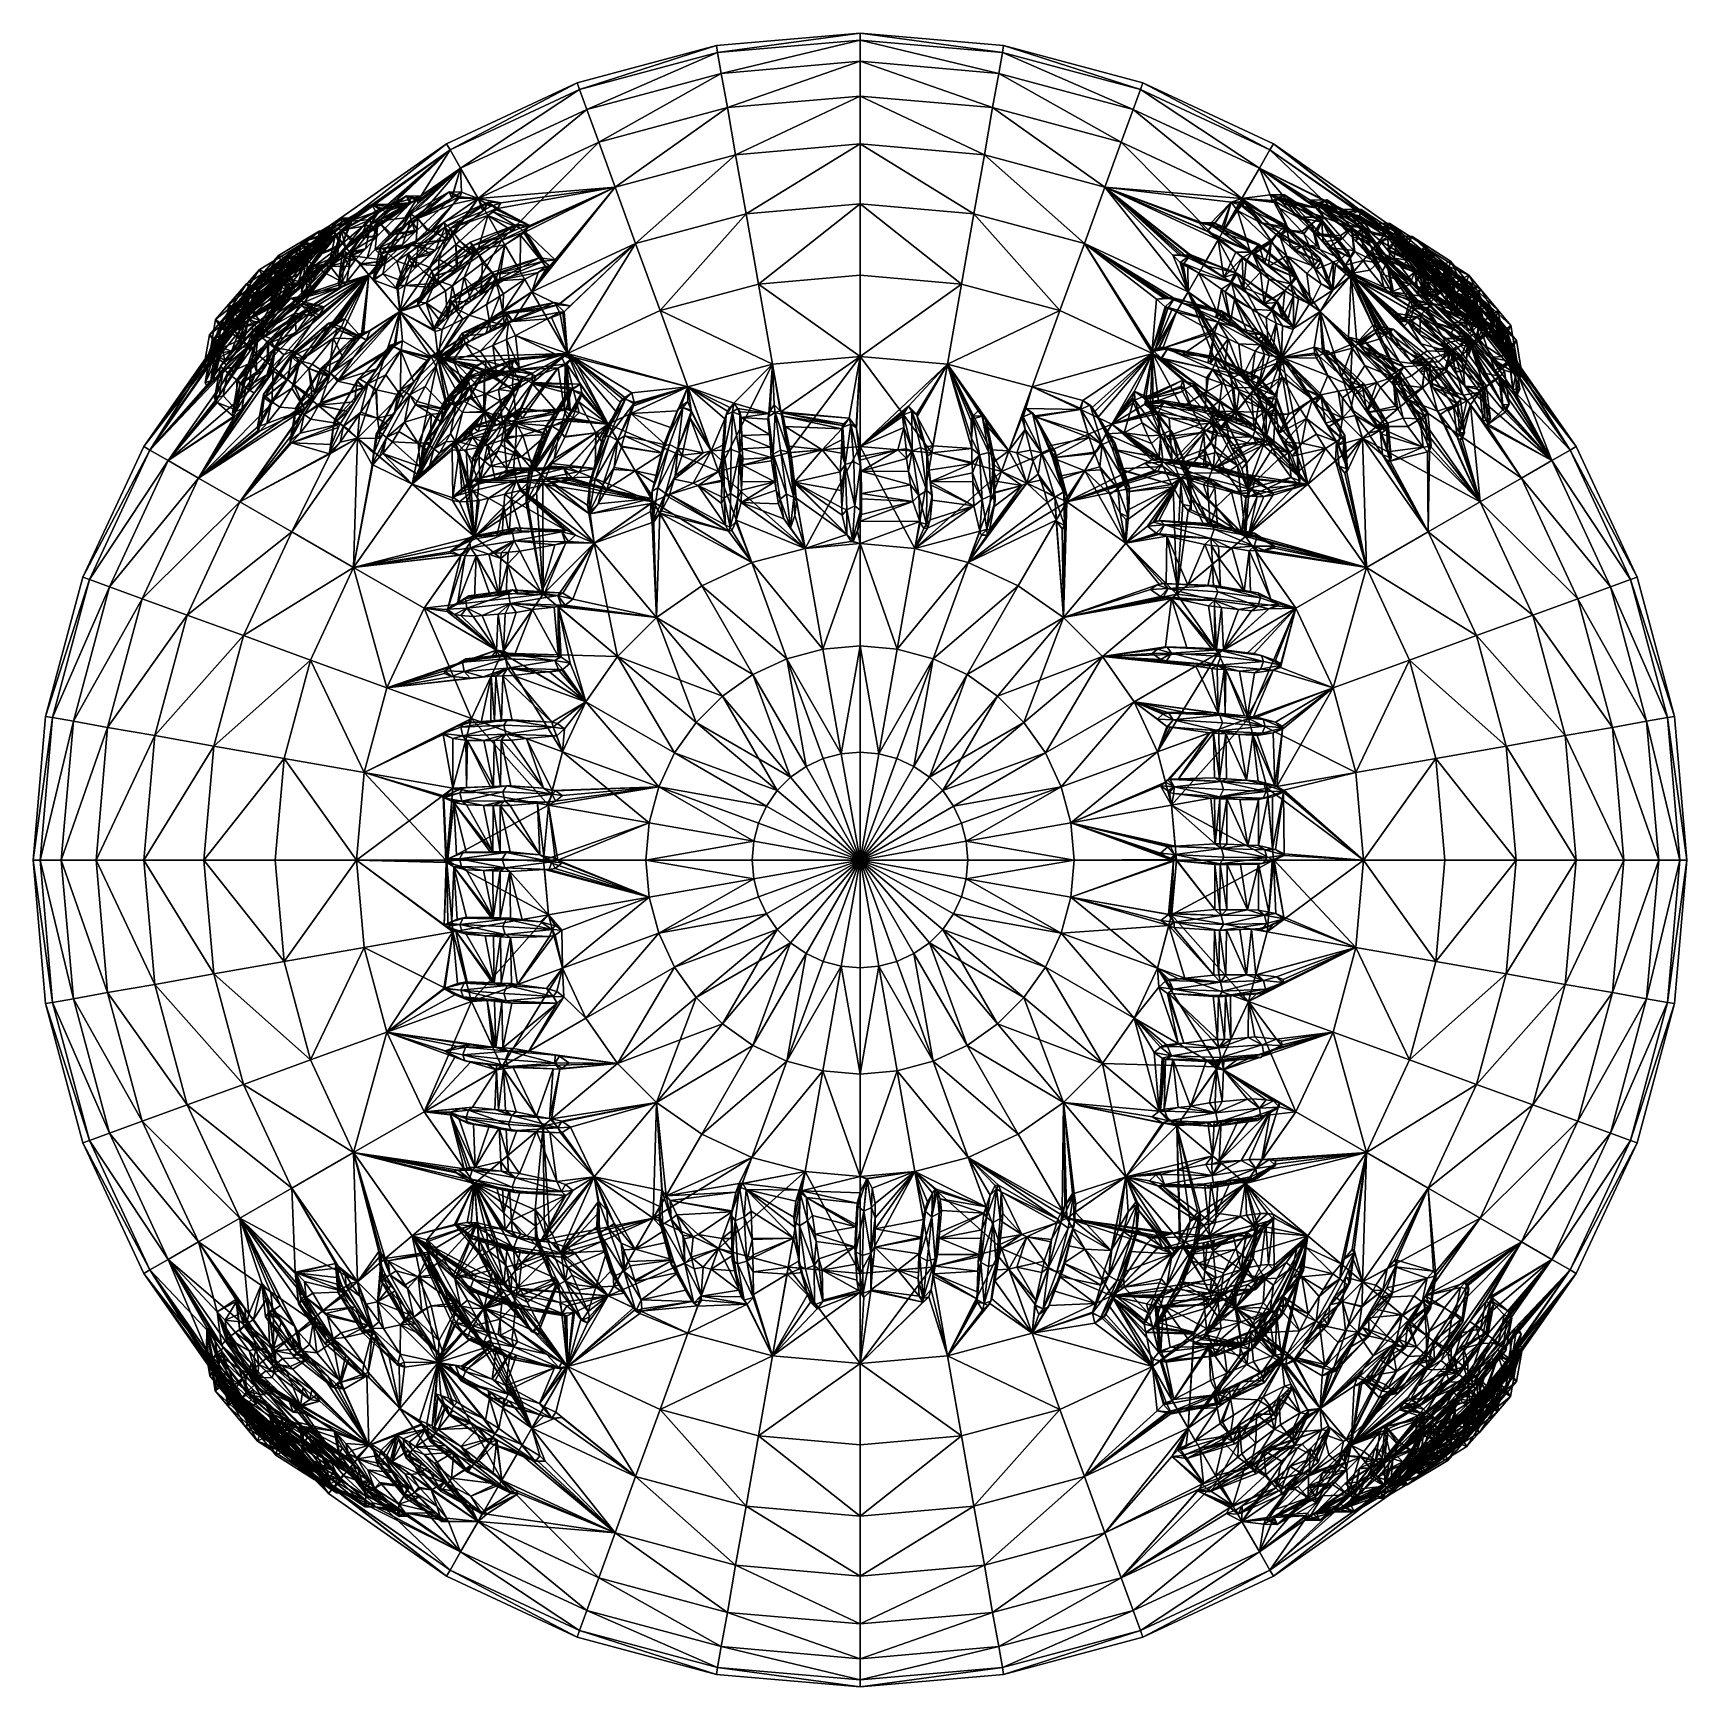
# Model space of a CAD drawing. Header units: metres. Extents: x -0.0343 to 0.0343, y -0.0343 to 0.0343.
import ezdxf

# ---------------------------------------------------------------- set-up
doc = ezdxf.new("R2010")
doc.units = ezdxf.units.M
doc.layers.add('BASEBALL', color=1, linetype='CONTINUOUS')

msp = doc.modelspace()

# ---------------------------------------------------------------- linework, layer by layer
at = {"layer": 'BASEBALL', "color": 2}
for points in [[(-0.005903, 0.03348, 0.004476), (0, 0.03429), (-0.005954, 0.033769)], [(-0.005954, 0.033769), (0, 0.03429), (-0.005903, 0.03348, -0.004476)], [(-0.005903, 0.03348, 0.004476), (0, 0.033997, 0.004476), (0, 0.03429)], [(0, 0.03429), (0, 0.033997, -0.004476), (-0.005903, 0.03348, -0.004476)], [(0, 0.03429), (0.005903, 0.03348, 0.004476), (0.005954, 0.033769)], [(0, 0.033997, 0.004476), (0.005903, 0.03348, 0.004476), (0, 0.03429)], [(0, 0.03429), (0.005954, 0.033769), (0.005903, 0.03348, -0.004476)], [(0, 0.033997, -0.004476), (0, 0.03429), (0.005903, 0.03348, -0.004476)], [(-0.011628, 0.031946, 0.004476), (-0.005954, 0.033769), (-0.011728, 0.032222)], [(-0.011728, 0.032222), (-0.005954, 0.033769), (-0.011628, 0.031946, -0.004476)], [(-0.011628, 0.031946, 0.004476), (-0.005903, 0.03348, 0.004476), (-0.005954, 0.033769)], [(-0.005954, 0.033769), (-0.005903, 0.03348, -0.004476), (-0.011628, 0.031946, -0.004476)], [(-0.005751, 0.032618, 0.008875), (0, 0.033997, 0.004476), (-0.005903, 0.03348, 0.004476)], [(-0.005903, 0.03348, -0.004476), (0, 0.033997, -0.004476), (-0.005751, 0.032618, -0.008875)], [(-0.005751, 0.032618, 0.008875), (0, 0.033122, 0.008875), (0, 0.033997, 0.004476)], [(0, 0.033997, -0.004476), (0, 0.033122, -0.008875), (-0.005751, 0.032618, -0.008875)], [(0, 0.033997, 0.004476), (0.005751, 0.032618, 0.008875), (0.005903, 0.03348, 0.004476)], [(0, 0.033122, 0.008875), (0.005751, 0.032618, 0.008875), (0, 0.033997, 0.004476)], [(0, 0.033997, -0.004476), (0.005903, 0.03348, -0.004476), (0.005751, 0.032618, -0.008875)], [(0, 0.033122, -0.008875), (0, 0.033997, -0.004476), (0.005751, 0.032618, -0.008875)], [(0.005903, 0.03348, 0.004476), (0.011628, 0.031946, 0.004476), (0.005954, 0.033769)], [(0.005903, 0.03348, -0.004476), (0.005954, 0.033769), (0.011628, 0.031946, -0.004476)], [(0.005954, 0.033769), (0.011628, 0.031946, 0.004476), (0.011728, 0.032222)], [(0.005954, 0.033769), (0.011728, 0.032222), (0.011628, 0.031946, -0.004476)], [(-0.011328, 0.031124, 0.008875), (-0.005903, 0.03348, 0.004476), (-0.011628, 0.031946, 0.004476)], [(-0.011628, 0.031946, -0.004476), (-0.005903, 0.03348, -0.004476), (-0.011328, 0.031124, -0.008875)], [(-0.011328, 0.031124, 0.008875), (-0.005751, 0.032618, 0.008875), (-0.005903, 0.03348, 0.004476)], [(-0.005903, 0.03348, -0.004476), (-0.005751, 0.032618, -0.008875), (-0.011328, 0.031124, -0.008875)], [(-0.005501, 0.031199, 0.013122), (0, 0.033122, 0.008875), (-0.005751, 0.032618, 0.008875)], [(-0.005751, 0.032618, -0.008875), (0, 0.033122, -0.008875), (-0.005501, 0.031199, -0.013122)], [(-0.005501, 0.031199, 0.013122), (0, 0.03168, 0.013122), (0, 0.033122, 0.008875)], [(0, 0.033122, -0.008875), (0, 0.03168, -0.013122), (-0.005501, 0.031199, -0.013122)], [(0, 0.033122, 0.008875), (0.005501, 0.031199, 0.013122), (0.005751, 0.032618, 0.008875)], [(0, 0.03168, 0.013122), (0.005501, 0.031199, 0.013122), (0, 0.033122, 0.008875)], [(0, 0.033122, -0.008875), (0.005751, 0.032618, -0.008875), (0.005501, 0.031199, -0.013122)], [(0, 0.03168, -0.013122), (0, 0.033122, -0.008875), (0.005501, 0.031199, -0.013122)], [(0.005751, 0.032618, 0.008875), (0.011328, 0.031124, 0.008875), (0.005903, 0.03348, 0.004476)], [(0.005751, 0.032618, -0.008875), (0.005903, 0.03348, -0.004476), (0.011328, 0.031124, -0.008875)], [(0.005903, 0.03348, 0.004476), (0.011328, 0.031124, 0.008875), (0.011628, 0.031946, 0.004476)], [(0.005903, 0.03348, -0.004476), (0.011628, 0.031946, -0.004476), (0.011328, 0.031124, -0.008875)], [(-0.010835, 0.029769, 0.013122), (-0.005751, 0.032618, 0.008875), (-0.011328, 0.031124, 0.008875)], [(-0.011328, 0.031124, -0.008875), (-0.005751, 0.032618, -0.008875), (-0.010835, 0.029769, -0.013122)], [(-0.010835, 0.029769, 0.013122), (-0.005501, 0.031199, 0.013122), (-0.005751, 0.032618, 0.008875)], [(-0.005751, 0.032618, -0.008875), (-0.005501, 0.031199, -0.013122), (-0.010835, 0.029769, -0.013122)], [(0.005501, 0.031199, 0.013122), (0.010835, 0.029769, 0.013122), (0.005751, 0.032618, 0.008875)], [(0.005501, 0.031199, -0.013122), (0.005751, 0.032618, -0.008875), (0.010835, 0.029769, -0.013122)], [(0.005751, 0.032618, 0.008875), (0.010835, 0.029769, 0.013122), (0.011328, 0.031124, 0.008875)], [(0.005751, 0.032618, -0.008875), (0.011328, 0.031124, -0.008875), (0.010835, 0.029769, -0.013122)], [(-0.016998, 0.029442, 0.004476), (-0.011728, 0.032222), (-0.017145, 0.029696)], [(-0.017145, 0.029696), (-0.011728, 0.032222), (-0.016998, 0.029442, -0.004476)], [(-0.016998, 0.029442, 0.004476), (-0.011628, 0.031946, 0.004476), (-0.011728, 0.032222)], [(-0.011728, 0.032222), (-0.011628, 0.031946, -0.004476), (-0.016998, 0.029442, -0.004476)], [(-0.016561, 0.028684, 0.008875), (-0.011628, 0.031946, 0.004476), (-0.016998, 0.029442, 0.004476)], [(-0.016998, 0.029442, -0.004476), (-0.011628, 0.031946, -0.004476), (-0.016561, 0.028684, -0.008875)], [(-0.016561, 0.028684, 0.008875), (-0.011328, 0.031124, 0.008875), (-0.011628, 0.031946, 0.004476)], [(-0.011628, 0.031946, -0.004476), (-0.011328, 0.031124, -0.008875), (-0.016561, 0.028684, -0.008875)], [(-0.005157, 0.029245, 0.017145), (0, 0.03168, 0.013122), (-0.005501, 0.031199, 0.013122)], [(-0.005501, 0.031199, -0.013122), (0, 0.03168, -0.013122), (-0.005157, 0.029245, -0.017145)], [(-0.005157, 0.029245, 0.017145), (0, 0.029696, 0.017145), (0, 0.03168, 0.013122)], [(0, 0.03168, -0.013122), (0, 0.029696, -0.017145), (-0.005157, 0.029245, -0.017145)], [(0, 0.029696, 0.017145), (0.005157, 0.029245, 0.017145), (0, 0.03168, 0.013122)], [(0, 0.03168, 0.013122), (0.005157, 0.029245, 0.017145), (0.005501, 0.031199, 0.013122)], [(0, 0.03168, -0.013122), (0.005501, 0.031199, -0.013122), (0.005157, 0.029245, -0.017145)], [(0, 0.029696, -0.017145), (0, 0.03168, -0.013122), (0.005157, 0.029245, -0.017145)], [(0.011328, 0.031124, 0.008875), (0.016561, 0.028684, 0.008875), (0.011628, 0.031946, 0.004476)], [(0.011328, 0.031124, -0.008875), (0.011628, 0.031946, -0.004476), (0.016561, 0.028684, -0.008875)], [(0.011628, 0.031946, 0.004476), (0.016998, 0.029442, 0.004476), (0.011728, 0.032222)], [(0.011628, 0.031946, -0.004476), (0.011728, 0.032222), (0.016998, 0.029442, -0.004476)], [(0.011628, 0.031946, 0.004476), (0.016561, 0.028684, 0.008875), (0.016998, 0.029442, 0.004476)], [(0.011628, 0.031946, -0.004476), (0.016998, 0.029442, -0.004476), (0.016561, 0.028684, -0.008875)], [(0.011728, 0.032222), (0.016998, 0.029442, 0.004476), (0.017145, 0.029696)], [(0.011728, 0.032222), (0.017145, 0.029696), (0.016998, 0.029442, -0.004476)], [(-0.01584, 0.027436, 0.013122), (-0.011328, 0.031124, 0.008875), (-0.016561, 0.028684, 0.008875)], [(-0.016561, 0.028684, -0.008875), (-0.011328, 0.031124, -0.008875), (-0.01584, 0.027436, -0.013122)], [(-0.01584, 0.027436, 0.013122), (-0.010835, 0.029769, 0.013122), (-0.011328, 0.031124, 0.008875)], [(-0.011328, 0.031124, -0.008875), (-0.010835, 0.029769, -0.013122), (-0.01584, 0.027436, -0.013122)], [(-0.010157, 0.027905, 0.017145), (-0.005501, 0.031199, 0.013122), (-0.010835, 0.029769, 0.013122)], [(-0.010835, 0.029769, -0.013122), (-0.005501, 0.031199, -0.013122), (-0.010157, 0.027905, -0.017145)], [(-0.010157, 0.027905, 0.017145), (-0.005157, 0.029245, 0.017145), (-0.005501, 0.031199, 0.013122)], [(-0.005501, 0.031199, -0.013122), (-0.005157, 0.029245, -0.017145), (-0.010157, 0.027905, -0.017145)], [(0.005157, 0.029245, 0.017145), (0.010157, 0.027905, 0.017145), (0.005501, 0.031199, 0.013122)], [(0.005157, 0.029245, -0.017145), (0.005501, 0.031199, -0.013122), (0.010157, 0.027905, -0.017145)], [(0.005501, 0.031199, 0.013122), (0.010157, 0.027905, 0.017145), (0.010835, 0.029769, 0.013122)], [(0.005501, 0.031199, -0.013122), (0.010835, 0.029769, -0.013122), (0.010157, 0.027905, -0.017145)], [(0.010835, 0.029769, 0.013122), (0.01584, 0.027436, 0.013122), (0.011328, 0.031124, 0.008875)], [(0.010835, 0.029769, -0.013122), (0.011328, 0.031124, -0.008875), (0.01584, 0.027436, -0.013122)], [(0.011328, 0.031124, 0.008875), (0.01584, 0.027436, 0.013122), (0.016561, 0.028684, 0.008875)], [(0.011328, 0.031124, -0.008875), (0.016561, 0.028684, -0.008875), (0.01584, 0.027436, -0.013122)], [(-0.021853, 0.026043, 0.004476), (-0.017145, 0.029696), (-0.022041, 0.026268)], [(-0.022041, 0.026268), (-0.017145, 0.029696), (-0.021853, 0.026043, -0.004476)], [(-0.021853, 0.026043, 0.004476), (-0.016998, 0.029442, 0.004476), (-0.017145, 0.029696)], [(-0.017145, 0.029696), (-0.016998, 0.029442, -0.004476), (-0.021853, 0.026043, -0.004476)], [(-0.010157, 0.027905, 0.017145), (-0.010835, 0.029769, 0.013122), (-0.01584, 0.027436, 0.013122)], [(-0.01584, 0.027436, -0.013122), (-0.010835, 0.029769, -0.013122), (-0.014848, 0.025718, -0.017145)], [(-0.010835, 0.029769, -0.013122), (-0.010157, 0.027905, -0.017145), (-0.014848, 0.025718, -0.017145)], [(-0.004724, 0.026791, 0.020874), (0, 0.029696, 0.017145), (-0.005157, 0.029245, 0.017145)], [(-0.005157, 0.029245, -0.017145), (0, 0.029696, -0.017145), (-0.004724, 0.026791, -0.020874)], [(-0.004724, 0.026791, 0.020874), (0, 0.027204, 0.020874), (0, 0.029696, 0.017145)], [(0, 0.029696, -0.017145), (0, 0.027204, -0.020874), (-0.004724, 0.026791, -0.020874)], [(0, 0.029696, 0.017145), (0.004724, 0.026791, 0.020874), (0.005157, 0.029245, 0.017145)], [(0, 0.027204, 0.020874), (0.004724, 0.026791, 0.020874), (0, 0.029696, 0.017145)], [(0, 0.027204, -0.020874), (0, 0.029696, -0.017145), (0.004724, 0.026791, -0.020874)], [(0, 0.029696, -0.017145), (0.005157, 0.029245, -0.017145), (0.004724, 0.026791, -0.020874)], [(0.010835, 0.029769, 0.013122), (0.010157, 0.027905, 0.017145), (0.01584, 0.027436, 0.013122)], [(0.010157, 0.027905, -0.017145), (0.010835, 0.029769, -0.013122), (0.014848, 0.025718, -0.017145)], [(0.010835, 0.029769, -0.013122), (0.01584, 0.027436, -0.013122), (0.014848, 0.025718, -0.017145)], [(0.016998, 0.029442, 0.004476), (0.021403, 0.026399, 0.003965), (0.017145, 0.029696)], [(0.016998, 0.029442, -0.004476), (0.017145, 0.029696), (0.021853, 0.026043, -0.004476)], [(0.017145, 0.029696), (0.021875, 0.026069, 0.003954), (0.022041, 0.026268)], [(0.021403, 0.026399, 0.003965), (0.021773, 0.026143, 0.003918), (0.017145, 0.029696)], [(0.021773, 0.026143, 0.003918), (0.021804, 0.026121, 0.00392), (0.017145, 0.029696)], [(0.021804, 0.026121, 0.00392), (0.02185, 0.026087, 0.003938), (0.017145, 0.029696)], [(0.02185, 0.026087, 0.003938), (0.021875, 0.026069, 0.003954), (0.017145, 0.029696)], [(0.017145, 0.029696), (0.022041, 0.026268), (0.021853, 0.026043, -0.004476)], [(-0.021328, 0.026403, 0.004508), (-0.016998, 0.029442, 0.004476), (-0.021853, 0.026043, 0.004476)], [(-0.021853, 0.026043, -0.004476), (-0.016998, 0.029442, -0.004476), (-0.02129, 0.025373, -0.008875)], [(-0.021328, 0.026403, 0.004508), (-0.021002, 0.026625, 0.004531), (-0.016998, 0.029442, 0.004476)], [(-0.016998, 0.029442, -0.004476), (-0.016561, 0.028684, -0.008875), (-0.02129, 0.025373, -0.008875)], [(-0.021066, 0.026489, 0.004909), (-0.02107, 0.026484, 0.004919), (-0.016998, 0.029442, 0.004476)], [(-0.02107, 0.026484, 0.004919), (-0.020291, 0.026562, 0.006848), (-0.016998, 0.029442, 0.004476)], [(-0.021002, 0.026625, 0.004531), (-0.021066, 0.026489, 0.004909), (-0.016998, 0.029442, 0.004476)], [(-0.020291, 0.026562, 0.006848), (-0.020021, 0.026793, 0.00668), (-0.016998, 0.029442, 0.004476)], [(-0.020021, 0.026793, 0.00668), (-0.01992, 0.026872, 0.006643), (-0.016998, 0.029442, 0.004476)], [(-0.01992, 0.026872, 0.006643), (-0.019844, 0.026927, 0.006638), (-0.016998, 0.029442, 0.004476)], [(-0.019844, 0.026927, 0.006638), (-0.01947, 0.027183, 0.006657), (-0.016998, 0.029442, 0.004476)], [(-0.01947, 0.027183, 0.006657), (-0.018207, 0.027533, 0.008868), (-0.016998, 0.029442, 0.004476)], [(-0.018208, 0.02753, 0.008875), (-0.016561, 0.028684, 0.008875), (-0.016998, 0.029442, 0.004476)], [(-0.018207, 0.027533, 0.008868), (-0.018208, 0.02753, 0.008875), (-0.016998, 0.029442, 0.004476)], [(-0.010157, 0.027905, -0.017145), (-0.005157, 0.029245, -0.017145), (-0.009304, 0.025563, -0.020874)], [(-0.009304, 0.025563, 0.020874), (-0.005157, 0.029245, 0.017145), (-0.010157, 0.027905, 0.017145)], [(-0.005157, 0.029245, -0.017145), (-0.004724, 0.026791, -0.020874), (-0.009304, 0.025563, -0.020874)], [(-0.009304, 0.025563, 0.020874), (-0.004724, 0.026791, 0.020874), (-0.005157, 0.029245, 0.017145)], [(0.004724, 0.026791, -0.020874), (0.005157, 0.029245, -0.017145), (0.009304, 0.025563, -0.020874)], [(0.004724, 0.026791, 0.020874), (0.009304, 0.025563, 0.020874), (0.005157, 0.029245, 0.017145)], [(0.005157, 0.029245, -0.017145), (0.010157, 0.027905, -0.017145), (0.009304, 0.025563, -0.020874)], [(0.005157, 0.029245, 0.017145), (0.009304, 0.025563, 0.020874), (0.010157, 0.027905, 0.017145)], [(0.016998, 0.029442, 0.004476), (0.016561, 0.028684, 0.008875), (0.021676, 0.026166, 0.004476)], [(0.016561, 0.028684, -0.008875), (0.016998, 0.029442, -0.004476), (0.02129, 0.025373, -0.008875)], [(0.016998, 0.029442, 0.004476), (0.021676, 0.026166, 0.004476), (0.021612, 0.026216, 0.004418)], [(0.016998, 0.029442, 0.004476), (0.021612, 0.026216, 0.004418), (0.021403, 0.026399, 0.003965)], [(0.016998, 0.029442, -0.004476), (0.021853, 0.026043, -0.004476), (0.02129, 0.025373, -0.008875)], [(-0.02129, 0.025373, -0.008875), (-0.016561, 0.028684, -0.008875), (-0.020363, 0.024268, -0.013122)], [(-0.016561, 0.028684, -0.008875), (-0.01584, 0.027436, -0.013122), (-0.020363, 0.024268, -0.013122)], [(-0.01887, 0.026633, 0.009926), (-0.019458, 0.02598, 0.01051), (-0.016561, 0.028684, 0.008875)], [(-0.019458, 0.02598, 0.01051), (-0.016939, 0.027428, 0.011277), (-0.016561, 0.028684, 0.008875)], [(-0.018308, 0.027255, 0.009373), (-0.01887, 0.026633, 0.009926), (-0.016561, 0.028684, 0.008875)], [(-0.018233, 0.027358, 0.00925), (-0.018308, 0.027255, 0.009373), (-0.016561, 0.028684, 0.008875)], [(-0.018219, 0.027397, 0.009182), (-0.018233, 0.027358, 0.00925), (-0.016561, 0.028684, 0.008875)], [(-0.018219, 0.027397, 0.009182), (-0.016561, 0.028684, 0.008875), (-0.018208, 0.02753, 0.008875)], [(-0.016939, 0.027428, 0.011277), (-0.01693, 0.027436, 0.011272), (-0.016561, 0.028684, 0.008875)], [(-0.01693, 0.027436, 0.011272), (-0.016928, 0.027438, 0.011272), (-0.016561, 0.028684, 0.008875)], [(-0.016928, 0.027438, 0.011272), (-0.016926, 0.027439, 0.011272), (-0.016561, 0.028684, 0.008875)], [(-0.016926, 0.027439, 0.011272), (-0.016519, 0.027693, 0.011345), (-0.016561, 0.028684, 0.008875)], [(-0.016519, 0.027693, 0.011345), (-0.01584, 0.027436, 0.013122), (-0.016561, 0.028684, 0.008875)], [(0.01584, 0.027436, 0.013122), (0.017003, 0.027587, 0.010784), (0.016561, 0.028684, 0.008875)], [(0.01584, 0.027436, -0.013122), (0.016561, 0.028684, -0.008875), (0.020363, 0.024268, -0.013122)], [(0.016561, 0.028684, 0.008875), (0.0189, 0.027046, 0.008875), (0.018823, 0.027128, 0.00876)], [(0.016561, 0.028684, 0.008875), (0.018823, 0.027128, 0.00876), (0.018779, 0.027187, 0.008643)], [(0.016561, 0.028684, 0.008875), (0.018779, 0.027187, 0.008643), (0.018667, 0.02736, 0.008251)], [(0.016561, 0.028684, 0.008875), (0.019972, 0.026975, 0.006065), (0.021676, 0.026166, 0.004476)], [(0.016561, 0.028684, 0.008875), (0.018667, 0.02736, 0.008251), (0.019972, 0.026975, 0.006065)], [(0.016561, 0.028684, 0.008875), (0.018906, 0.027038, 0.008885), (0.0189, 0.027046, 0.008875)], [(0.017003, 0.027587, 0.010784), (0.018906, 0.027038, 0.008885), (0.016561, 0.028684, 0.008875)], [(0.016561, 0.028684, -0.008875), (0.02129, 0.025373, -0.008875), (0.020363, 0.024268, -0.013122)], [(-0.020363, 0.024268, -0.013122), (-0.01584, 0.027436, -0.013122), (-0.019088, 0.022749, -0.017145)], [(-0.018595, 0.027265, 0.008851), (-0.018207, 0.027533, 0.008868), (-0.01947, 0.027183, 0.006657)], [(-0.01584, 0.027436, -0.013122), (-0.014848, 0.025718, -0.017145), (-0.019088, 0.022749, -0.017145)], [(-0.017103, 0.025729, 0.014493), (-0.01584, 0.027436, 0.013122), (-0.017736, 0.026108, 0.013122)], [(-0.017736, 0.026108, 0.013122), (-0.01584, 0.027436, 0.013122), (-0.016877, 0.027189, 0.011961)], [(-0.017103, 0.025729, 0.014493), (-0.016955, 0.02586, 0.014448), (-0.01584, 0.027436, 0.013122)], [(-0.016955, 0.02586, 0.014448), (-0.015646, 0.026909, 0.014226), (-0.01584, 0.027436, 0.013122)], [(-0.016877, 0.027189, 0.011961), (-0.01584, 0.027436, 0.013122), (-0.016626, 0.027442, 0.011772)], [(-0.016626, 0.027442, 0.011772), (-0.01584, 0.027436, 0.013122), (-0.01659, 0.027487, 0.011725)], [(-0.01659, 0.027487, 0.011725), (-0.01584, 0.027436, 0.013122), (-0.016579, 0.027506, 0.011697)], [(-0.016579, 0.027506, 0.011697), (-0.01584, 0.027436, 0.013122), (-0.016519, 0.027693, 0.011345)], [(-0.014888, 0.027245, 0.014292), (-0.010157, 0.027905, 0.017145), (-0.01584, 0.027436, 0.013122)], [(-0.015646, 0.026909, 0.014226), (-0.015567, 0.026963, 0.014228), (-0.01584, 0.027436, 0.013122)], [(-0.015567, 0.026963, 0.014228), (-0.015317, 0.0271, 0.014191), (-0.01584, 0.027436, 0.013122)], [(-0.015317, 0.0271, 0.014191), (-0.014888, 0.027245, 0.014292), (-0.01584, 0.027436, 0.013122)], [(-0.015027, 0.027011, 0.014604), (-0.010157, 0.027905, 0.017145), (-0.014888, 0.027245, 0.014292)], [(-0.013695, 0.026306, 0.017051), (-0.010157, 0.027905, 0.017145), (-0.015027, 0.027011, 0.014604)], [(-0.014848, 0.025718, -0.017145), (-0.010157, 0.027905, -0.017145), (-0.013602, 0.023559, -0.020874)], [(-0.013873, 0.026043, 0.01732), (-0.010157, 0.027905, 0.017145), (-0.013769, 0.026221, 0.017145)], [(-0.013873, 0.026043, 0.01732), (-0.012636, 0.024883, 0.019686), (-0.010157, 0.027905, 0.017145)], [(-0.013769, 0.026221, 0.017145), (-0.010157, 0.027905, 0.017145), (-0.013695, 0.026306, 0.017051)], [(-0.013602, 0.023559, 0.020874), (-0.009304, 0.025563, 0.020874), (-0.010157, 0.027905, 0.017145)], [(-0.012636, 0.024883, 0.019686), (-0.013602, 0.023559, 0.020874), (-0.010157, 0.027905, 0.017145)], [(-0.010157, 0.027905, -0.017145), (-0.009304, 0.025563, -0.020874), (-0.013602, 0.023559, -0.020874)], [(0.009304, 0.025563, 0.020874), (0.013602, 0.023559, 0.020874), (0.010157, 0.027905, 0.017145)], [(0.009304, 0.025563, -0.020874), (0.010157, 0.027905, -0.017145), (0.013602, 0.023559, -0.020874)], [(0.010157, 0.027905, 0.017145), (0.014239, 0.024663, 0.018968), (0.014848, 0.025718, 0.017145)], [(0.013602, 0.023559, 0.020874), (0.012968, 0.025084, 0.019201), (0.010157, 0.027905, 0.017145)], [(0.012968, 0.025084, 0.019201), (0.013265, 0.025067, 0.019035), (0.010157, 0.027905, 0.017145)], [(0.013265, 0.025067, 0.019035), (0.013376, 0.025049, 0.018991), (0.010157, 0.027905, 0.017145)], [(0.013376, 0.025049, 0.018991), (0.01358, 0.024978, 0.018957), (0.010157, 0.027905, 0.017145)], [(0.014123, 0.024717, 0.018967), (0.014239, 0.024663, 0.018968), (0.010157, 0.027905, 0.017145)], [(0.01358, 0.024978, 0.018957), (0.014123, 0.024717, 0.018967), (0.010157, 0.027905, 0.017145)], [(0.010157, 0.027905, 0.017145), (0.014848, 0.025718, 0.017145), (0.014404, 0.026069, 0.016879)], [(0.010157, 0.027905, 0.017145), (0.01539, 0.027278, 0.013801), (0.01584, 0.027436, 0.013122)], [(0.010157, 0.027905, 0.017145), (0.014467, 0.026325, 0.016352), (0.01539, 0.027278, 0.013801)], [(0.010157, 0.027905, 0.017145), (0.014389, 0.026349, 0.016375), (0.014467, 0.026325, 0.016352)], [(0.010157, 0.027905, 0.017145), (0.014056, 0.02642, 0.016531), (0.014389, 0.026349, 0.016375)], [(0.010157, 0.027905, 0.017145), (0.014389, 0.026078, 0.016874), (0.014056, 0.02642, 0.016531)], [(0.010157, 0.027905, 0.017145), (0.014404, 0.026069, 0.016879), (0.014389, 0.026078, 0.016874)], [(0.010157, 0.027905, -0.017145), (0.014848, 0.025718, -0.017145), (0.013602, 0.023559, -0.020874)], [(0.014848, 0.025718, -0.017145), (0.01584, 0.027436, -0.013122), (0.019088, 0.022749, -0.017145)], [(0.01539, 0.027278, 0.013801), (0.015693, 0.027181, 0.013718), (0.01584, 0.027436, 0.013122)], [(0.015693, 0.027181, 0.013718), (0.015783, 0.027145, 0.013673), (0.01584, 0.027436, 0.013122)], [(0.015783, 0.027145, 0.013673), (0.015812, 0.02713, 0.013664), (0.01584, 0.027436, 0.013122)], [(0.015812, 0.02713, 0.013664), (0.015828, 0.02712, 0.013663), (0.01584, 0.027436, 0.013122)], [(0.015828, 0.02712, 0.013663), (0.015871, 0.027089, 0.013664), (0.01584, 0.027436, 0.013122)], [(0.01584, 0.027436, 0.013122), (0.017109, 0.027353, 0.011168), (0.017003, 0.027587, 0.010784)], [(0.01584, 0.027436, 0.013122), (0.016682, 0.026419, 0.013833), (0.017736, 0.026108, 0.013122)], [(0.015871, 0.027089, 0.013664), (0.016682, 0.026419, 0.013833), (0.01584, 0.027436, 0.013122)], [(0.01584, 0.027436, 0.013122), (0.017736, 0.026108, 0.013122), (0.017781, 0.026117, 0.013024)], [(0.01584, 0.027436, 0.013122), (0.017781, 0.026117, 0.013024), (0.017177, 0.02726, 0.011279)], [(0.01584, 0.027436, 0.013122), (0.017177, 0.02726, 0.011279), (0.017129, 0.027319, 0.011218)], [(0.01584, 0.027436, 0.013122), (0.017129, 0.027319, 0.011218), (0.017109, 0.027353, 0.011168)], [(0.01584, 0.027436, -0.013122), (0.020363, 0.024268, -0.013122), (0.019088, 0.022749, -0.017145)], [(0.017003, 0.027587, 0.010784), (0.017264, 0.027435, 0.010708), (0.018906, 0.027038, 0.008885)], [(0.017264, 0.027435, 0.010708), (0.017356, 0.027373, 0.010701), (0.018906, 0.027038, 0.008885)], [(-0.020695, 0.025789, 0.008875), (-0.01867, 0.027207, 0.008875), (-0.021078, 0.025653, 0.00833)], [(-0.021078, 0.025653, 0.00833), (-0.01867, 0.027207, 0.008875), (-0.021022, 0.0257, 0.008295)], [(-0.021022, 0.0257, 0.008295), (-0.01867, 0.027207, 0.008875), (-0.020332, 0.026319, 0.007736)], [(-0.018815, 0.027064, 0.008978), (-0.01867, 0.027207, 0.008875), (-0.020695, 0.025789, 0.008875)], [(-0.019982, 0.025909, 0.009796), (-0.018815, 0.027064, 0.008978), (-0.020695, 0.025789, 0.008875)], [(-0.020332, 0.026319, 0.007736), (-0.01867, 0.027207, 0.008875), (-0.019707, 0.026878, 0.007236)], [(-0.019707, 0.026878, 0.007236), (-0.01867, 0.027207, 0.008875), (-0.019564, 0.027022, 0.007051)], [(-0.019564, 0.027022, 0.007051), (-0.01867, 0.027207, 0.008875), (-0.019522, 0.02708, 0.006935)], [(-0.019522, 0.02708, 0.006935), (-0.01867, 0.027207, 0.008875), (-0.01947, 0.027183, 0.006657)], [(-0.018356, 0.026129, 0.012019), (-0.016939, 0.027428, 0.011277), (-0.019515, 0.025922, 0.010555)], [(-0.019515, 0.025922, 0.010555), (-0.016939, 0.027428, 0.011277), (-0.019458, 0.02598, 0.01051)], [(-0.018624, 0.027245, 0.008854), (-0.018595, 0.027265, 0.008851), (-0.01947, 0.027183, 0.006657)], [(-0.018665, 0.027212, 0.008871), (-0.018624, 0.027245, 0.008854), (-0.01947, 0.027183, 0.006657)], [(-0.01867, 0.027207, 0.008875), (-0.018665, 0.027212, 0.008871), (-0.01947, 0.027183, 0.006657)], [(-0.017905, 0.026143, 0.012749), (-0.017781, 0.026117, 0.013024), (-0.016877, 0.027189, 0.011961)], [(-0.017781, 0.026117, 0.013024), (-0.017736, 0.026108, 0.013122), (-0.016877, 0.027189, 0.011961)], [(-0.015433, 0.02673, 0.014774), (-0.014111, 0.026203, 0.016883), (-0.015215, 0.026874, 0.014696)], [(-0.015215, 0.026874, 0.014696), (-0.013695, 0.026306, 0.017051), (-0.015078, 0.026964, 0.014648)], [(-0.014111, 0.026203, 0.016883), (-0.013695, 0.026306, 0.017051), (-0.015215, 0.026874, 0.014696)], [(-0.015078, 0.026964, 0.014648), (-0.013695, 0.026306, 0.017051), (-0.01504, 0.026995, 0.014623)], [(-0.01504, 0.026995, 0.014623), (-0.013695, 0.026306, 0.017051), (-0.015027, 0.027011, 0.014604)], [(-0.009304, 0.025563, -0.020874), (-0.004724, 0.026791, -0.020874), (-0.008293, 0.022784, -0.024247)], [(-0.008293, 0.022784, 0.024247), (-0.004724, 0.026791, 0.020874), (-0.009304, 0.025563, 0.020874)], [(-0.004724, 0.026791, -0.020874), (-0.00421, 0.023878, -0.024247), (-0.008293, 0.022784, -0.024247)], [(-0.008293, 0.022784, 0.024247), (-0.00421, 0.023878, 0.024247), (-0.004724, 0.026791, 0.020874)], [(-0.004724, 0.026791, -0.020874), (0, 0.027204, -0.020874), (-0.00421, 0.023878, -0.024247)], [(-0.00421, 0.023878, 0.024247), (0, 0.027204, 0.020874), (-0.004724, 0.026791, 0.020874)], [(0, 0.027204, -0.020874), (0, 0.024247, -0.024247), (-0.00421, 0.023878, -0.024247)], [(-0.00421, 0.023878, 0.024247), (0, 0.024247, 0.024247), (0, 0.027204, 0.020874)], [(0, 0.027204, -0.020874), (0.004724, 0.026791, -0.020874), (0.00421, 0.023878, -0.024247)], [(0, 0.024247, -0.024247), (0, 0.027204, -0.020874), (0.00421, 0.023878, -0.024247)], [(0, 0.027204, 0.020874), (0.00421, 0.023878, 0.024247), (0.004724, 0.026791, 0.020874)], [(0, 0.024247, 0.024247), (0.00421, 0.023878, 0.024247), (0, 0.027204, 0.020874)], [(0.00421, 0.023878, -0.024247), (0.004724, 0.026791, -0.020874), (0.008293, 0.022784, -0.024247)], [(0.00421, 0.023878, 0.024247), (0.008293, 0.022784, 0.024247), (0.004724, 0.026791, 0.020874)], [(0.004724, 0.026791, -0.020874), (0.009304, 0.025563, -0.020874), (0.008293, 0.022784, -0.024247)], [(0.004724, 0.026791, 0.020874), (0.008293, 0.022784, 0.024247), (0.009304, 0.025563, 0.020874)], [(0.014467, 0.026325, 0.016352), (0.014607, 0.026263, 0.016347), (0.01539, 0.027278, 0.013801)], [(0.014607, 0.026263, 0.016347), (0.014942, 0.026074, 0.016406), (0.01539, 0.027278, 0.013801)], [(0.014942, 0.026074, 0.016406), (0.015027, 0.026027, 0.016421), (0.01539, 0.027278, 0.013801)], [(0.015027, 0.026027, 0.016421), (0.015592, 0.027007, 0.014127), (0.01539, 0.027278, 0.013801)], [(0.015027, 0.026027, 0.016421), (0.015608, 0.026976, 0.01416), (0.015592, 0.027007, 0.014127)], [(0.015027, 0.026027, 0.016421), (0.015647, 0.026933, 0.014186), (0.015608, 0.026976, 0.01416)], [(0.015027, 0.026027, 0.016421), (0.016196, 0.025186, 0.016457), (0.015647, 0.026933, 0.014186)], [(0.016196, 0.025186, 0.016457), (0.016988, 0.025661, 0.014741), (0.015647, 0.026933, 0.014186)], [(0.017781, 0.026117, 0.013024), (0.017398, 0.027028, 0.011466), (0.017177, 0.02726, 0.011279)], [(0.017356, 0.027373, 0.010701), (0.017408, 0.027332, 0.010712), (0.018906, 0.027038, 0.008885)], [(0.017781, 0.026117, 0.013024), (0.018323, 0.026056, 0.012252), (0.017398, 0.027028, 0.011466)], [(0.017408, 0.027332, 0.010712), (0.017536, 0.027226, 0.010754), (0.018906, 0.027038, 0.008885)], [(0.017536, 0.027226, 0.010754), (0.01814, 0.026654, 0.011114), (0.019235, 0.026659, 0.009243)], [(0.017536, 0.027226, 0.010754), (0.019235, 0.026659, 0.009243), (0.018906, 0.027038, 0.008885)], [(0.018667, 0.02736, 0.008251), (0.018884, 0.027216, 0.008219), (0.019972, 0.026975, 0.006065)], [(0.018884, 0.027216, 0.008219), (0.019027, 0.027113, 0.00823), (0.019972, 0.026975, 0.006065)], [(0.019027, 0.027113, 0.00823), (0.019105, 0.027052, 0.008259), (0.019972, 0.026975, 0.006065)], [(0.019105, 0.027052, 0.008259), (0.019281, 0.026906, 0.00835), (0.021423, 0.02553, 0.00784)], [(0.019105, 0.027052, 0.008259), (0.021423, 0.02553, 0.00784), (0.020677, 0.026234, 0.007089)], [(0.019105, 0.027052, 0.008259), (0.020677, 0.026234, 0.007089), (0.020256, 0.026622, 0.006703)], [(0.019105, 0.027052, 0.008259), (0.020256, 0.026622, 0.006703), (0.020125, 0.026756, 0.006527)], [(0.019105, 0.027052, 0.008259), (0.020125, 0.026756, 0.006527), (0.020064, 0.026835, 0.006379)], [(0.019105, 0.027052, 0.008259), (0.020064, 0.026835, 0.006379), (0.019972, 0.026975, 0.006065)], [(0.019281, 0.026906, 0.00835), (0.019853, 0.026392, 0.00882), (0.021423, 0.02553, 0.00784)], [(0.019972, 0.026975, 0.006065), (0.020205, 0.026818, 0.006039), (0.021833, 0.026019, 0.004631)], [(0.019972, 0.026975, 0.006065), (0.021833, 0.026019, 0.004631), (0.021775, 0.026072, 0.004582)], [(0.019972, 0.026975, 0.006065), (0.021775, 0.026072, 0.004582), (0.021676, 0.026166, 0.004476)], [(0.020205, 0.026818, 0.006039), (0.02036, 0.026708, 0.00605), (0.021833, 0.026019, 0.004631)], [(-0.022745, 0.025558, -0.000063), (-0.022041, 0.026268), (-0.023322, 0.024794, -0.002088)], [(-0.023322, 0.024794, -0.002088), (-0.022041, 0.026268), (-0.023241, 0.024869, -0.002147)], [(-0.023241, 0.024869, -0.002147), (-0.022041, 0.026268), (-0.023209, 0.024898, -0.002189)], [(-0.023209, 0.024898, -0.002189), (-0.022041, 0.026268), (-0.021853, 0.026043, -0.004476)], [(-0.022894, 0.025386, 0.000312), (-0.022006, 0.026091, 0.002303), (-0.022041, 0.026268)], [(-0.022873, 0.02541, 0.000291), (-0.022894, 0.025386, 0.000312), (-0.022041, 0.026268)], [(-0.022259, 0.025846, 0.002213), (-0.022006, 0.026091, 0.002303), (-0.022894, 0.025386, 0.000312)], [(-0.022873, 0.02541, 0.000291), (-0.022041, 0.026268), (-0.022777, 0.025532)], [(-0.022777, 0.025532), (-0.022041, 0.026268), (-0.022745, 0.025558, -0.000063)], [(-0.022112, 0.025952, 0.002654), (-0.021853, 0.026043, 0.004476), (-0.022006, 0.026091, 0.002303)], [(-0.022006, 0.026091, 0.002303), (-0.021853, 0.026043, 0.004476), (-0.022041, 0.026268)], [(-0.021598, 0.026183, 0.004633), (-0.021328, 0.026403, 0.004508), (-0.021853, 0.026043, 0.004476)], [(-0.021822, 0.026006, 0.004715), (-0.021598, 0.026183, 0.004633), (-0.021853, 0.026043, 0.004476)], [(-0.021733, 0.0259, 0.005413), (-0.021457, 0.025572, 0.007566), (-0.021138, 0.026423, 0.004974)], [(-0.021082, 0.026472, 0.004934), (-0.021457, 0.025572, 0.007566), (-0.02107, 0.026484, 0.004919)], [(-0.021457, 0.025572, 0.007566), (-0.021451, 0.025578, 0.007561), (-0.02107, 0.026484, 0.004919)], [(-0.021138, 0.026423, 0.004974), (-0.021457, 0.025572, 0.007566), (-0.021082, 0.026472, 0.004934)], [(-0.021451, 0.025578, 0.007561), (-0.020291, 0.026562, 0.006848), (-0.02107, 0.026484, 0.004919)], [(-0.018444, 0.026042, 0.012081), (-0.018356, 0.026129, 0.012019), (-0.019515, 0.025922, 0.010555)], [(-0.017954, 0.026097, 0.012778), (-0.017781, 0.026117, 0.013024), (-0.017905, 0.026143, 0.012749)], [(-0.016588, 0.025661, 0.015209), (-0.015882, 0.02513, 0.016917), (-0.015433, 0.02673, 0.014774)], [(-0.015882, 0.02513, 0.016917), (-0.014902, 0.025811, 0.016925), (-0.015433, 0.02673, 0.014774)], [(-0.014902, 0.025811, 0.016925), (-0.014398, 0.02607, 0.016881), (-0.015433, 0.02673, 0.014774)], [(-0.014398, 0.02607, 0.016881), (-0.014111, 0.026203, 0.016883), (-0.015433, 0.02673, 0.014774)], [(0.014848, 0.025718, 0.017145), (0.014882, 0.025777, 0.017005), (0.014404, 0.026069, 0.016879)], [(0.016682, 0.026419, 0.013833), (0.017338, 0.02587, 0.013983), (0.017736, 0.026108, 0.013122)], [(0.01814, 0.026654, 0.011114), (0.018824, 0.025999, 0.011539), (0.019235, 0.026659, 0.009243)], [(0.018824, 0.025999, 0.011539), (0.019914, 0.025877, 0.009987), (0.019235, 0.026659, 0.009243)], [(0.019853, 0.026392, 0.00882), (0.019918, 0.026334, 0.008875), (0.021423, 0.02553, 0.00784)], [(0.019918, 0.026334, 0.008875), (0.020695, 0.025789, 0.008875), (0.021423, 0.02553, 0.00784)], [(0.019918, 0.026334, 0.008875), (0.020411, 0.025821, 0.00928), (0.020695, 0.025789, 0.008875)], [(0.02036, 0.026708, 0.00605), (0.02061, 0.026507, 0.006154), (0.021833, 0.026019, 0.004631)], [(0.02061, 0.026507, 0.006154), (0.021232, 0.025962, 0.006607), (0.021833, 0.026019, 0.004631)], [(0.021423, 0.02553, 0.00784), (0.021429, 0.025538, 0.007787), (0.020677, 0.026234, 0.007089)], [(0.022041, 0.026268), (0.022911, 0.025336, -0.000678), (0.021853, 0.026043, -0.004476)], [(0.021875, 0.026069, 0.003954), (0.022573, 0.025329, 0.004407), (0.022041, 0.026268)], [(0.022041, 0.026268), (0.024289, 0.023858, 0.001752), (0.023585, 0.024724)], [(0.024033, 0.024063, 0.002306), (0.024289, 0.023858, 0.001752), (0.022041, 0.026268)], [(0.022573, 0.025329, 0.004407), (0.022281, 0.02587, 0.001705), (0.022041, 0.026268)], [(0.022281, 0.02587, 0.001705), (0.022518, 0.025644, 0.001588), (0.022041, 0.026268)], [(0.022518, 0.025644, 0.001588), (0.022571, 0.025592, 0.001577), (0.022041, 0.026268)], [(0.022571, 0.025592, 0.001577), (0.022685, 0.025476, 0.0016), (0.022041, 0.026268)], [(0.022685, 0.025476, 0.0016), (0.02328, 0.024852, 0.001913), (0.022041, 0.026268)], [(0.02328, 0.024852, 0.001913), (0.024023, 0.024073, 0.002299), (0.022041, 0.026268)], [(0.024023, 0.024073, 0.002299), (0.024033, 0.024063, 0.002306), (0.022041, 0.026268)], [(0.022041, 0.026268), (0.023585, 0.024724), (0.023297, 0.024996, -0.000171)], [(0.022041, 0.026268), (0.023297, 0.024996, -0.000171), (0.0232, 0.025088, -0.000228)], [(0.022041, 0.026268), (0.0232, 0.025088, -0.000228), (0.023172, 0.025113, -0.000252)], [(0.022041, 0.026268), (0.023172, 0.025113, -0.000252), (0.023156, 0.025127, -0.000274)], [(0.022041, 0.026268), (0.023156, 0.025127, -0.000274), (0.022911, 0.025336, -0.000678)], [(-0.024199, 0.024012, 0.001061), (-0.024289, 0.023858, 0.001752), (-0.022894, 0.025386, 0.000312)], [(-0.024289, 0.023858, 0.001752), (-0.023778, 0.024267, 0.00286), (-0.022894, 0.025386, 0.000312)], [(-0.023448, 0.024615, -0.002657), (-0.021853, 0.026043, -0.004476), (-0.023945, 0.023951, -0.004476)], [(-0.023945, 0.023951, -0.004476), (-0.021853, 0.026043, -0.004476), (-0.023904, 0.023988, -0.004487)], [(-0.023904, 0.023988, -0.004487), (-0.021853, 0.026043, -0.004476), (-0.023611, 0.024259, -0.004569)], [(-0.023778, 0.024267, 0.00286), (-0.02364, 0.024412, 0.002775), (-0.022894, 0.025386, 0.000312)], [(-0.02364, 0.024412, 0.002775), (-0.022498, 0.025602, 0.002262), (-0.022894, 0.025386, 0.000312)], [(-0.023611, 0.024259, -0.004569), (-0.021853, 0.026043, -0.004476), (-0.023538, 0.02432, -0.004609)], [(-0.023566, 0.024143, -0.005142), (-0.021853, 0.026043, -0.004476), (-0.023395, 0.023775, -0.007064)], [(-0.023552, 0.024158, -0.005135), (-0.021853, 0.026043, -0.004476), (-0.023566, 0.024143, -0.005142)], [(-0.023273, 0.024495, -0.004934), (-0.021853, 0.026043, -0.004476), (-0.023552, 0.024158, -0.005135)], [(-0.023538, 0.02432, -0.004609), (-0.021853, 0.026043, -0.004476), (-0.023504, 0.024345, -0.004642)], [(-0.023504, 0.024345, -0.004642), (-0.021853, 0.026043, -0.004476), (-0.023273, 0.024495, -0.004934)], [(-0.023448, 0.024615, -0.002657), (-0.023385, 0.024677, -0.002672), (-0.021853, 0.026043, -0.004476)], [(-0.023031, 0.024864, 0.004476), (-0.021853, 0.026043, 0.004476), (-0.023442, 0.024536, 0.003587)], [(-0.023442, 0.024536, 0.003587), (-0.021853, 0.026043, 0.004476), (-0.023388, 0.024592, 0.003559)], [(-0.023395, 0.023775, -0.007064), (-0.021853, 0.026043, -0.004476), (-0.023322, 0.02383, -0.007128)], [(-0.023388, 0.024592, 0.003559), (-0.021853, 0.026043, 0.004476), (-0.02216, 0.025898, 0.002708)], [(-0.023385, 0.024677, -0.002672), (-0.02337, 0.024692, -0.002672), (-0.021853, 0.026043, -0.004476)], [(-0.02337, 0.024692, -0.002672), (-0.023361, 0.024702, -0.002669), (-0.021853, 0.026043, -0.004476)], [(-0.023361, 0.024702, -0.002669), (-0.023042, 0.025036, -0.002494), (-0.021853, 0.026043, -0.004476)], [(-0.023322, 0.02383, -0.007128), (-0.021853, 0.026043, -0.004476), (-0.023131, 0.023957, -0.007357)], [(-0.022988, 0.025305, -0.000177), (-0.022745, 0.025558, -0.000063), (-0.023322, 0.024794, -0.002088)], [(-0.023042, 0.025036, -0.002494), (-0.023209, 0.024898, -0.002189), (-0.021853, 0.026043, -0.004476)], [(-0.023131, 0.023957, -0.007357), (-0.021853, 0.026043, -0.004476), (-0.02129, 0.025373, -0.008875)], [(-0.022687, 0.025, 0.005221), (-0.021853, 0.026043, 0.004476), (-0.023031, 0.024864, 0.004476)], [(-0.022498, 0.025602, 0.002262), (-0.022259, 0.025846, 0.002213), (-0.022894, 0.025386, 0.000312)], [(-0.022687, 0.025, 0.005221), (-0.02268, 0.025009, 0.005215), (-0.021853, 0.026043, 0.004476)], [(-0.02268, 0.025009, 0.005215), (-0.021854, 0.025973, 0.004721), (-0.021853, 0.026043, 0.004476)], [(-0.021584, 0.025433, 0.007609), (-0.021457, 0.025572, 0.007566), (-0.022336, 0.025138, 0.005981)], [(-0.022336, 0.025138, 0.005981), (-0.021457, 0.025572, 0.007566), (-0.022315, 0.025163, 0.005965)], [(-0.022315, 0.025163, 0.005965), (-0.021457, 0.025572, 0.007566), (-0.021733, 0.0259, 0.005413)], [(-0.02216, 0.025898, 0.002708), (-0.021853, 0.026043, 0.004476), (-0.022112, 0.025952, 0.002654)], [(-0.021854, 0.025973, 0.004721), (-0.021822, 0.026006, 0.004715), (-0.021853, 0.026043, 0.004476)], [(-0.021584, 0.025433, 0.007609), (-0.021555, 0.025451, 0.007651), (-0.021457, 0.025572, 0.007566)], [(-0.020022, 0.025865, 0.009833), (-0.019982, 0.025909, 0.009796), (-0.020695, 0.025789, 0.008875)], [(-0.01965, 0.024855, 0.012912), (-0.019059, 0.025434, 0.012511), (-0.020105, 0.025316, 0.011021)], [(-0.019202, 0.02483, 0.013541), (-0.01832, 0.025435, 0.013563), (-0.018602, 0.025478, 0.013161)], [(-0.018437, 0.024565, 0.014877), (-0.01832, 0.025435, 0.013563), (-0.019202, 0.02483, 0.013541)], [(-0.019088, 0.022749, -0.017145), (-0.014848, 0.025718, -0.017145), (-0.017593, 0.020966, -0.020627)], [(-0.018437, 0.024565, 0.014877), (-0.017796, 0.025121, 0.014697), (-0.01832, 0.025435, 0.013563)], [(-0.017593, 0.020966, -0.020627), (-0.014848, 0.025718, -0.017145), (-0.013602, 0.023559, -0.020874)], [(-0.016753, 0.02552, 0.015251), (-0.015979, 0.025056, 0.016927), (-0.016588, 0.025661, 0.015209)], [(-0.015979, 0.025056, 0.016927), (-0.015882, 0.02513, 0.016917), (-0.016588, 0.025661, 0.015209)], [(-0.015585, 0.024797, 0.017642), (-0.015076, 0.024146, 0.018882), (-0.014729, 0.025512, 0.0175)], [(-0.015076, 0.024146, 0.018882), (-0.014981, 0.023913, 0.019251), (-0.014729, 0.025512, 0.0175)], [(-0.014981, 0.023913, 0.019251), (-0.014097, 0.024416, 0.019394), (-0.014729, 0.025512, 0.0175)], [(-0.014729, 0.025512, 0.0175), (-0.014097, 0.024416, 0.019394), (-0.014072, 0.025909, 0.017377)], [(-0.014097, 0.024416, 0.019394), (-0.013182, 0.024806, 0.019443), (-0.014072, 0.025909, 0.017377)], [(-0.014072, 0.025909, 0.017377), (-0.013182, 0.024806, 0.019443), (-0.013924, 0.025998, 0.01735)], [(-0.013924, 0.025998, 0.01735), (-0.013131, 0.024828, 0.019446), (-0.013887, 0.026027, 0.017334)], [(-0.013182, 0.024806, 0.019443), (-0.013131, 0.024828, 0.019446), (-0.013924, 0.025998, 0.01735)], [(-0.013887, 0.026027, 0.017334), (-0.013131, 0.024828, 0.019446), (-0.013873, 0.026043, 0.01732)], [(-0.013101, 0.024836, 0.019454), (-0.012636, 0.024883, 0.019686), (-0.013873, 0.026043, 0.01732)], [(-0.013113, 0.024834, 0.019449), (-0.013101, 0.024836, 0.019454), (-0.013873, 0.026043, 0.01732)], [(-0.013131, 0.024828, 0.019446), (-0.013113, 0.024834, 0.019449), (-0.013873, 0.026043, 0.01732)], [(-0.012515, 0.023021, 0.021959), (-0.009304, 0.025563, 0.020874), (-0.013602, 0.023559, 0.020874)], [(-0.013602, 0.023559, -0.020874), (-0.009304, 0.025563, -0.020874), (-0.012123, 0.020998, -0.024247)], [(-0.012515, 0.023021, 0.021959), (-0.012496, 0.023025, 0.021964), (-0.009304, 0.025563, 0.020874)], [(-0.012496, 0.023025, 0.021964), (-0.012021, 0.022985, 0.022235), (-0.009304, 0.025563, 0.020874)], [(-0.012271, 0.022729, 0.02238), (-0.012123, 0.020998, 0.024247), (-0.009304, 0.025563, 0.020874)], [(-0.012021, 0.022985, 0.022235), (-0.012271, 0.022729, 0.02238), (-0.009304, 0.025563, 0.020874)], [(-0.012123, 0.020998, 0.024247), (-0.008293, 0.022784, 0.024247), (-0.009304, 0.025563, 0.020874)], [(-0.009304, 0.025563, -0.020874), (-0.008293, 0.022784, -0.024247), (-0.012123, 0.020998, -0.024247)], [(0.008293, 0.022784, 0.024247), (0.012123, 0.020998, 0.024247), (0.009304, 0.025563, 0.020874)], [(0.008293, 0.022784, -0.024247), (0.009304, 0.025563, -0.020874), (0.012123, 0.020998, -0.024247)], [(0.009304, 0.025563, 0.020874), (0.013338, 0.023102, 0.021476), (0.013602, 0.023559, 0.020874)], [(0.012123, 0.020998, 0.024247), (0.012115, 0.021154, 0.024089), (0.009304, 0.025563, 0.020874)], [(0.012115, 0.021154, 0.024089), (0.012297, 0.02326, 0.021816), (0.009304, 0.025563, 0.020874)], [(0.012297, 0.02326, 0.021816), (0.012612, 0.0233, 0.021622), (0.009304, 0.025563, 0.020874)], [(0.012612, 0.0233, 0.021622), (0.012705, 0.0233, 0.021577), (0.009304, 0.025563, 0.020874)], [(0.012705, 0.0233, 0.021577), (0.012875, 0.023266, 0.021531), (0.009304, 0.025563, 0.020874)], [(0.01331, 0.023112, 0.02148), (0.013338, 0.023102, 0.021476), (0.009304, 0.025563, 0.020874)], [(0.012875, 0.023266, 0.021531), (0.01331, 0.023112, 0.02148), (0.009304, 0.025563, 0.020874)], [(0.009304, 0.025563, -0.020874), (0.013602, 0.023559, -0.020874), (0.012123, 0.020998, -0.024247)], [(0.013602, 0.023559, -0.020874), (0.014848, 0.025718, -0.017145), (0.017486, 0.02084, -0.020874)], [(0.014239, 0.024663, 0.018968), (0.015087, 0.024158, 0.018859), (0.014848, 0.025718, 0.017145)], [(0.014848, 0.025718, 0.017145), (0.01558, 0.025205, 0.017145), (0.014882, 0.025777, 0.017005)], [(0.014848, 0.025718, 0.017145), (0.015087, 0.024158, 0.018859), (0.01558, 0.025205, 0.017145)], [(0.014848, 0.025718, -0.017145), (0.019088, 0.022749, -0.017145), (0.017486, 0.02084, -0.020874)], [(0.018022, 0.025256, 0.014208), (0.018883, 0.02448, 0.014497), (0.01832, 0.025435, 0.013563)], [(0.01832, 0.025435, 0.013563), (0.018883, 0.02448, 0.014497), (0.01863, 0.025482, 0.013122)], [(0.01863, 0.025482, 0.013122), (0.018883, 0.02448, 0.014497), (0.019617, 0.024791, 0.013122)], [(0.01863, 0.025482, 0.013122), (0.019074, 0.025322, 0.012757), (0.018945, 0.025447, 0.012673)], [(0.01863, 0.025482, 0.013122), (0.019617, 0.024791, 0.013122), (0.019074, 0.025322, 0.012757)], [(0.019419, 0.025393, 0.011997), (0.020132, 0.024665, 0.012552), (0.020479, 0.025274, 0.010489)], [(0.021232, 0.025962, 0.006607), (0.02155, 0.025682, 0.006846), (0.021833, 0.026019, 0.004631)], [(0.021853, 0.026043, -0.004476), (0.023335, 0.02426, -0.005548), (0.02129, 0.025373, -0.008875)], [(0.021423, 0.02553, 0.00784), (0.021447, 0.025516, 0.007805), (0.021429, 0.025538, 0.007787)], [(0.02155, 0.025682, 0.006846), (0.022605, 0.025032, 0.005398), (0.021833, 0.026019, 0.004631)], [(0.02155, 0.025682, 0.006846), (0.02184, 0.025333, 0.007056), (0.022605, 0.025032, 0.005398)], [(0.021853, 0.026043, -0.004476), (0.024901, 0.02314, -0.002899), (0.025109, 0.022787, -0.004476)], [(0.022911, 0.025336, -0.000678), (0.023219, 0.024803, -0.003113), (0.021853, 0.026043, -0.004476)], [(0.023219, 0.024803, -0.003113), (0.023402, 0.024608, -0.003241), (0.021853, 0.026043, -0.004476)], [(0.023402, 0.024608, -0.003241), (0.023496, 0.024511, -0.003278), (0.021853, 0.026043, -0.004476)], [(0.023496, 0.024511, -0.003278), (0.023699, 0.024308, -0.003273), (0.021853, 0.026043, -0.004476)], [(0.024551, 0.023481, -0.003006), (0.024901, 0.02314, -0.002899), (0.021853, 0.026043, -0.004476)], [(0.023699, 0.024308, -0.003273), (0.024551, 0.023481, -0.003006), (0.021853, 0.026043, -0.004476)], [(0.021853, 0.026043, -0.004476), (0.025109, 0.022787, -0.004476), (0.02421, 0.023545, -0.004975)], [(0.021853, 0.026043, -0.004476), (0.02421, 0.023545, -0.004975), (0.023806, 0.023911, -0.005115)], [(0.021853, 0.026043, -0.004476), (0.023806, 0.023911, -0.005115), (0.023675, 0.02402, -0.00519)], [(0.021853, 0.026043, -0.004476), (0.023675, 0.02402, -0.00519), (0.023589, 0.024084, -0.00527)], [(0.021853, 0.026043, -0.004476), (0.023589, 0.024084, -0.00527), (0.023335, 0.02426, -0.005548)], [(0.022573, 0.025329, 0.004407), (0.022446, 0.025668, 0.002111), (0.022281, 0.02587, 0.001705)], [(0.022573, 0.025329, 0.004407), (0.022457, 0.025655, 0.002131), (0.022446, 0.025668, 0.002111)], [(0.022573, 0.025329, 0.004407), (0.02248, 0.02563, 0.002156), (0.022457, 0.025655, 0.002131)], [(0.022674, 0.025221, 0.004476), (0.022595, 0.025507, 0.002242), (0.02248, 0.02563, 0.002156)], [(0.022573, 0.025329, 0.004407), (0.022674, 0.025221, 0.004476), (0.02248, 0.02563, 0.002156)], [(0.023031, 0.024864, 0.004476), (0.023683, 0.024343, 0.003065), (0.022595, 0.025507, 0.002242)], [(0.022674, 0.025221, 0.004476), (0.023031, 0.024864, 0.004476), (0.022595, 0.025507, 0.002242)], [(-0.023759, 0.023261, -0.0076), (-0.02129, 0.025373, -0.008875), (-0.024604, 0.022059, -0.008875)], [(-0.024604, 0.022059, -0.008875), (-0.02129, 0.025373, -0.008875), (-0.023871, 0.022546, -0.009389)], [(-0.023871, 0.022546, -0.009389), (-0.02129, 0.025373, -0.008875), (-0.023304, 0.023103, -0.00941)], [(-0.023759, 0.023261, -0.0076), (-0.023502, 0.023516, -0.007608), (-0.02129, 0.025373, -0.008875)], [(-0.023674, 0.024635), (-0.023252, 0.025043, -0.000141), (-0.023739, 0.024393, -0.001918)], [(-0.023739, 0.024393, -0.001918), (-0.023252, 0.025043, -0.000141), (-0.023322, 0.024794, -0.002088)], [(-0.023502, 0.023516, -0.007608), (-0.023429, 0.023593, -0.007593), (-0.02129, 0.025373, -0.008875)], [(-0.023429, 0.023593, -0.007593), (-0.023387, 0.023643, -0.007567), (-0.02129, 0.025373, -0.008875)], [(-0.023387, 0.023643, -0.007567), (-0.023131, 0.023957, -0.007357), (-0.02129, 0.025373, -0.008875)], [(-0.023252, 0.025043, -0.000141), (-0.022988, 0.025305, -0.000177), (-0.023322, 0.024794, -0.002088)], [(-0.023304, 0.023103, -0.00941), (-0.02129, 0.025373, -0.008875), (-0.023148, 0.023237, -0.009456)], [(-0.023148, 0.023237, -0.009456), (-0.02129, 0.025373, -0.008875), (-0.023068, 0.023293, -0.009507)], [(-0.023068, 0.023293, -0.009507), (-0.02129, 0.025373, -0.008875), (-0.02283, 0.023434, -0.009708)], [(-0.02283, 0.023434, -0.009708), (-0.02129, 0.025373, -0.008875), (-0.020363, 0.024268, -0.013122)], [(-0.022573, 0.024193, 0.008504), (-0.02213, 0.024739, 0.008138), (-0.022238, 0.024674, 0.007984)], [(-0.02197, 0.024624, 0.009019), (-0.021145, 0.025199, 0.009541), (-0.021613, 0.02505, 0.008875)], [(-0.020907, 0.024916, 0.01063), (-0.021145, 0.025199, 0.009541), (-0.02197, 0.024624, 0.009019)], [(-0.02197, 0.024624, 0.009019), (-0.021613, 0.02505, 0.008875), (-0.021807, 0.024855, 0.008875)], [(-0.021123, 0.024607, 0.010825), (-0.020907, 0.024916, 0.01063), (-0.02197, 0.024624, 0.009019)], [(-0.021807, 0.024855, 0.008875), (-0.021613, 0.02505, 0.008875), (-0.021683, 0.025008, 0.008775)], [(-0.021283, 0.023977, 0.011808), (-0.020363, 0.024268, 0.013122), (-0.020719, 0.024692, 0.01149)], [(-0.020907, 0.024916, 0.01063), (-0.020582, 0.025263, 0.010342), (-0.021145, 0.025199, 0.009541)], [(-0.019826, 0.024644, 0.013122), (-0.01965, 0.024855, 0.012912), (-0.020719, 0.024692, 0.01149)], [(-0.020719, 0.024692, 0.01149), (-0.01965, 0.024855, 0.012912), (-0.020687, 0.024721, 0.011475)], [(-0.020363, 0.024268, 0.013122), (-0.019826, 0.024644, 0.013122), (-0.020719, 0.024692, 0.01149)], [(-0.020687, 0.024721, 0.011475), (-0.01965, 0.024855, 0.012912), (-0.020436, 0.024976, 0.011283)], [(-0.020436, 0.024976, 0.011283), (-0.01965, 0.024855, 0.012912), (-0.020105, 0.025316, 0.011021)], [(-0.019786, 0.024301, 0.013742), (-0.018964, 0.023998, 0.015207), (-0.019202, 0.02483, 0.013541)], [(-0.018964, 0.023998, 0.015207), (-0.018437, 0.024565, 0.014877), (-0.019202, 0.02483, 0.013541)], [(-0.017852, 0.024583, 0.01553), (-0.017486, 0.023914, 0.017072), (-0.017458, 0.024919, 0.01543)], [(-0.017486, 0.023914, 0.017072), (-0.01673, 0.024483, 0.017005), (-0.017458, 0.024919, 0.01543)], [(-0.015647, 0.024751, 0.017646), (-0.015076, 0.024146, 0.018882), (-0.015585, 0.024797, 0.017642)], [(-0.012856, 0.02463, 0.019891), (-0.013602, 0.023559, 0.020874), (-0.012636, 0.024883, 0.019686)], [(0.013602, 0.023559, 0.020874), (0.013281, 0.024771, 0.019428), (0.012968, 0.025084, 0.019201)], [(0.013602, 0.023559, 0.020874), (0.013329, 0.02473, 0.019455), (0.013281, 0.024771, 0.019428)], [(0.013602, 0.023559, 0.020874), (0.013402, 0.024681, 0.019474), (0.013329, 0.02473, 0.019455)], [(0.015087, 0.024158, 0.018859), (0.015854, 0.024971, 0.017197), (0.01558, 0.025205, 0.017145)], [(0.01694, 0.024609, 0.016552), (0.017882, 0.023873, 0.016678), (0.017685, 0.025055, 0.014937)], [(0.017882, 0.023873, 0.016678), (0.018447, 0.023353, 0.016886), (0.017685, 0.025055, 0.014937)], [(0.018447, 0.023353, 0.016886), (0.018701, 0.023036, 0.017117), (0.017685, 0.025055, 0.014937)], [(0.018701, 0.023036, 0.017117), (0.017697, 0.025045, 0.01494), (0.017685, 0.025055, 0.014937)], [(0.018701, 0.023036, 0.017117), (0.018534, 0.024314, 0.015182), (0.017697, 0.025045, 0.01494)], [(0.018883, 0.02448, 0.014497), (0.019403, 0.023926, 0.014815), (0.019617, 0.024791, 0.013122)], [(0.019403, 0.023926, 0.014815), (0.019606, 0.023626, 0.015078), (0.019617, 0.024791, 0.013122)], [(0.019606, 0.023626, 0.015078), (0.019716, 0.024681, 0.013189), (0.019617, 0.024791, 0.013122)], [(0.020132, 0.024665, 0.012552), (0.020519, 0.025232, 0.010523), (0.020479, 0.025274, 0.010489)], [(0.020132, 0.024665, 0.012552), (0.020865, 0.024865, 0.010825), (0.020519, 0.025232, 0.010523)], [(0.020132, 0.024665, 0.012552), (0.020414, 0.024328, 0.012893), (0.020865, 0.024865, 0.010825)], [(0.02129, 0.025373, -0.008875), (0.022802, 0.023187, -0.010283), (0.020363, 0.024268, -0.013122)], [(0.020414, 0.024328, 0.012893), (0.021146, 0.024454, 0.011097), (0.020865, 0.024865, 0.010825)], [(0.020957, 0.025221, 0.009809), (0.021063, 0.025102, 0.009916), (0.021145, 0.025199, 0.009541)], [(0.021063, 0.025102, 0.009916), (0.021599, 0.024324, 0.010422), (0.021145, 0.025199, 0.009541)], [(0.021613, 0.02505, 0.008875), (0.021145, 0.025199, 0.009541), (0.022801, 0.023862, 0.008875)], [(0.021145, 0.025199, 0.009541), (0.021599, 0.024324, 0.010422), (0.022801, 0.023862, 0.008875)], [(0.02129, 0.025373, -0.008875), (0.024705, 0.022174, -0.008103), (0.024604, 0.022059, -0.008875)], [(0.023335, 0.02426, -0.005548), (0.02348, 0.024077, -0.005682), (0.02129, 0.025373, -0.008875)], [(0.02348, 0.024077, -0.005682), (0.023212, 0.023707, -0.007963), (0.02129, 0.025373, -0.008875)], [(0.023212, 0.023707, -0.007963), (0.023356, 0.023522, -0.008108), (0.02129, 0.025373, -0.008875)], [(0.023356, 0.023522, -0.008108), (0.023461, 0.023398, -0.008174), (0.02129, 0.025373, -0.008875)], [(0.023461, 0.023398, -0.008174), (0.023691, 0.023156, -0.008215), (0.02129, 0.025373, -0.008875)], [(0.024577, 0.022298, -0.008116), (0.024705, 0.022174, -0.008103), (0.02129, 0.025373, -0.008875)], [(0.023691, 0.023156, -0.008215), (0.024577, 0.022298, -0.008116), (0.02129, 0.025373, -0.008875)], [(0.02129, 0.025373, -0.008875), (0.024604, 0.022059, -0.008875), (0.023916, 0.022258, -0.009897)], [(0.02129, 0.025373, -0.008875), (0.023916, 0.022258, -0.009897), (0.023373, 0.022773, -0.009957)], [(0.02129, 0.025373, -0.008875), (0.023373, 0.022773, -0.009957), (0.023191, 0.022927, -0.010015)], [(0.02129, 0.025373, -0.008875), (0.023191, 0.022927, -0.010015), (0.023066, 0.023016, -0.01009)], [(0.02129, 0.025373, -0.008875), (0.023066, 0.023016, -0.01009), (0.022802, 0.023187, -0.010283)], [(0.021613, 0.02505, 0.008875), (0.022622, 0.024062, 0.008799), (0.022023, 0.024803, 0.008291)], [(0.021613, 0.02505, 0.008875), (0.022801, 0.023862, 0.008875), (0.022622, 0.024062, 0.008799)], [(0.022674, 0.025221, 0.004476), (0.022947, 0.024898, 0.004659), (0.023031, 0.024864, 0.004476)], [(0.022911, 0.025336, -0.000678), (0.023114, 0.02512, -0.000809), (0.023219, 0.024803, -0.003113)], [(0.023114, 0.02512, -0.000809), (0.02318, 0.025052, -0.00083), (0.023219, 0.024803, -0.003113)], [(0.02318, 0.025052, -0.00083), (0.023329, 0.024905, -0.000812), (0.023597, 0.024467, -0.002648)], [(0.02318, 0.025052, -0.00083), (0.023597, 0.024467, -0.002648), (0.023484, 0.024572, -0.002732)], [(0.02318, 0.025052, -0.00083), (0.023484, 0.024572, -0.002732), (0.023421, 0.024628, -0.002809)], [(0.02318, 0.025052, -0.00083), (0.023421, 0.024628, -0.002809), (0.023219, 0.024803, -0.003113)], [(0.023329, 0.024905, -0.000812), (0.023943, 0.024315, -0.000553), (0.024029, 0.024054, -0.002444)], [(0.023329, 0.024905, -0.000812), (0.024029, 0.024054, -0.002444), (0.023597, 0.024467, -0.002648)], [(0.024289, 0.023858, 0.001752), (0.024448, 0.02381, 0.000546), (0.023585, 0.024724)], [(-0.025373, 0.02129, 0.008875), (-0.023858, 0.024037, 0.004476), (-0.026043, 0.021853, 0.004476)], [(-0.026043, 0.021853, 0.004476), (-0.023858, 0.024037, 0.004476), (-0.025182, 0.022722, 0.004383)], [(-0.024268, 0.020363, 0.013122), (-0.020363, 0.024268, 0.013122), (-0.025373, 0.02129, 0.008875)], [(-0.020363, 0.024268, 0.013122), (-0.021492, 0.023749, 0.011848), (-0.025373, 0.02129, 0.008875)], [(-0.025373, 0.02129, 0.008875), (-0.024216, 0.023073, 0.006637), (-0.023858, 0.024037, 0.004476)], [(-0.025182, 0.022722, 0.004383), (-0.023858, 0.024037, 0.004476), (-0.024693, 0.023223, 0.004252)], [(-0.025079, 0.022683, -0.004953), (-0.023683, 0.024029, -0.005132), (-0.023395, 0.023775, -0.007064)], [(-0.024828, 0.023265, -0.002338), (-0.023448, 0.024615, -0.002657), (-0.025063, 0.022864, -0.00413)], [(-0.025063, 0.022864, -0.00413), (-0.023448, 0.024615, -0.002657), (-0.023945, 0.023951, -0.004476)], [(-0.024719, 0.02345, -0.001513), (-0.02452, 0.023789), (-0.023739, 0.024393, -0.001918)], [(-0.024693, 0.023223, 0.004252), (-0.023858, 0.024037, 0.004476), (-0.024287, 0.023649, 0.004042)], [(-0.024414, 0.023871, 0.000254), (-0.023674, 0.024635), (-0.02452, 0.023789)], [(-0.02452, 0.023789), (-0.023674, 0.024635), (-0.023739, 0.024393, -0.001918)], [(-0.02437, 0.023834, 0.001134), (-0.024289, 0.023858, 0.001752), (-0.024199, 0.024012, 0.001061)], [(-0.024287, 0.023649, 0.004042), (-0.023858, 0.024037, 0.004476), (-0.024104, 0.023841, 0.003943)], [(-0.022749, 0.019088, 0.017145), (-0.020363, 0.024268, 0.013122), (-0.024268, 0.020363, 0.013122)], [(-0.024216, 0.023073, 0.006637), (-0.023826, 0.023611, 0.006114), (-0.023858, 0.024037, 0.004476)], [(-0.023826, 0.023611, 0.006114), (-0.023291, 0.02426, 0.005703), (-0.023858, 0.024037, 0.004476)], [(-0.023683, 0.024029, -0.005132), (-0.023591, 0.024117, -0.005145), (-0.023395, 0.023775, -0.007064)], [(-0.023591, 0.024117, -0.005145), (-0.023566, 0.024143, -0.005142), (-0.023395, 0.023775, -0.007064)], [(-0.02352, 0.021112, -0.013122), (-0.020363, 0.024268, -0.013122), (-0.023023, 0.020775, -0.014321)], [(-0.022739, 0.022222, -0.012432), (-0.020363, 0.024268, -0.013122), (-0.02352, 0.021112, -0.013122)], [(-0.023277, 0.024001, 0.006683), (-0.022238, 0.024674, 0.007984), (-0.022951, 0.024394, 0.00644)], [(-0.022573, 0.024193, 0.008504), (-0.022238, 0.024674, 0.007984), (-0.023277, 0.024001, 0.006683)], [(-0.022833, 0.02383, 0.008875), (-0.022573, 0.024193, 0.008504), (-0.023277, 0.024001, 0.006683)], [(-0.023028, 0.023125, -0.00994), (-0.02283, 0.023434, -0.009708), (-0.020363, 0.024268, -0.013122)], [(-0.022215, 0.022934, -0.012042), (-0.023028, 0.023125, -0.00994), (-0.020363, 0.024268, -0.013122)], [(-0.020363, 0.024268, -0.013122), (-0.022469, 0.021394, -0.014229), (-0.023023, 0.020775, -0.014321)], [(-0.02283, 0.023521, 0.009528), (-0.021478, 0.023968, 0.011418), (-0.022174, 0.024334, 0.009197)], [(-0.022749, 0.019088, 0.017145), (-0.019088, 0.022749, 0.017145), (-0.020363, 0.024268, 0.013122)], [(-0.022739, 0.022222, -0.012432), (-0.022514, 0.022472, -0.012382), (-0.020363, 0.024268, -0.013122)], [(-0.022514, 0.022472, -0.012382), (-0.022449, 0.022552, -0.012349), (-0.020363, 0.024268, -0.013122)], [(-0.020363, 0.024268, -0.013122), (-0.021866, 0.02207, -0.014124), (-0.022469, 0.021394, -0.014229)], [(-0.022449, 0.022552, -0.012349), (-0.022412, 0.022607, -0.012311), (-0.020363, 0.024268, -0.013122)], [(-0.022412, 0.022607, -0.012311), (-0.022215, 0.022934, -0.012042), (-0.020363, 0.024268, -0.013122)], [(-0.022174, 0.024334, 0.009197), (-0.021478, 0.023968, 0.011418), (-0.02197, 0.024624, 0.009019)], [(-0.021478, 0.023968, 0.011418), (-0.021123, 0.024607, 0.010825), (-0.02197, 0.024624, 0.009019)], [(-0.021866, 0.02207, -0.014124), (-0.020363, 0.024268, -0.013122), (-0.02175, 0.022181, -0.01413)], [(-0.02175, 0.022181, -0.01413), (-0.020363, 0.024268, -0.013122), (-0.021701, 0.022224, -0.014139)], [(-0.021701, 0.022224, -0.014139), (-0.020363, 0.024268, -0.013122), (-0.021614, 0.022286, -0.014174)], [(-0.021614, 0.022286, -0.014174), (-0.020363, 0.024268, -0.013122), (-0.021362, 0.022434, -0.014324)], [(-0.021492, 0.023749, 0.011848), (-0.020363, 0.024268, 0.013122), (-0.021283, 0.023977, 0.011808)], [(-0.021362, 0.022434, -0.014324), (-0.020363, 0.024268, -0.013122), (-0.02069, 0.021701, -0.016348)], [(-0.02069, 0.021701, -0.016348), (-0.020363, 0.024268, -0.013122), (-0.020652, 0.021736, -0.016351)], [(-0.020652, 0.021736, -0.016351), (-0.020363, 0.024268, -0.013122), (-0.020587, 0.021786, -0.016373)], [(-0.020587, 0.021786, -0.016373), (-0.020363, 0.024268, -0.013122), (-0.019088, 0.022749, -0.017145)], [(-0.019966, 0.024444, 0.013293), (-0.019826, 0.024644, 0.013122), (-0.020363, 0.024268, 0.013122)], [(-0.020176, 0.024046, 0.013712), (-0.019966, 0.024444, 0.013293), (-0.020363, 0.024268, 0.013122)], [(-0.019088, 0.022749, 0.017145), (-0.020176, 0.024046, 0.013712), (-0.020363, 0.024268, 0.013122)], [(-0.019088, 0.022749, 0.017145), (-0.020157, 0.024041, 0.013741), (-0.020176, 0.024046, 0.013712)], [(-0.019199, 0.023689, 0.015448), (-0.019786, 0.024301, 0.013742), (-0.020157, 0.024041, 0.013741)], [(-0.019088, 0.022749, 0.017145), (-0.019199, 0.023689, 0.015448), (-0.020157, 0.024041, 0.013741)], [(-0.019199, 0.023689, 0.015448), (-0.018964, 0.023998, 0.015207), (-0.019786, 0.024301, 0.013742)], [(-0.018861, 0.023822, 0.01562), (-0.017486, 0.023914, 0.017072), (-0.018084, 0.024387, 0.015585)], [(-0.018084, 0.024387, 0.015585), (-0.017486, 0.023914, 0.017072), (-0.017852, 0.024583, 0.01553)], [(-0.016896, 0.02381, 0.017728), (-0.016674, 0.02283, 0.019125), (-0.016411, 0.024175, 0.017696)], [(-0.016674, 0.02283, 0.019125), (-0.016143, 0.023173, 0.01916), (-0.016411, 0.024175, 0.017696)], [(-0.016143, 0.023173, 0.01916), (-0.01572, 0.023443, 0.019193), (-0.016411, 0.024175, 0.017696)], [(-0.015028, 0.023883, 0.019248), (-0.014981, 0.023913, 0.019251), (-0.015076, 0.024146, 0.018882)], [(-0.014814, 0.022711, 0.020874), (-0.013602, 0.023559, 0.020874), (-0.013903, 0.02408, 0.019975)], [(-0.014814, 0.022711, 0.020874), (-0.013903, 0.02408, 0.019975), (-0.014777, 0.023475, 0.019966)], [(-0.013903, 0.02408, 0.019975), (-0.013602, 0.023559, 0.020874), (-0.013348, 0.024355, 0.019953)], [(-0.012899, 0.02459, 0.019917), (-0.013602, 0.023559, 0.020874), (-0.012856, 0.02463, 0.019891)], [(-0.012998, 0.024526, 0.019941), (-0.013602, 0.023559, 0.020874), (-0.012899, 0.02459, 0.019917)], [(-0.013348, 0.024355, 0.019953), (-0.013602, 0.023559, 0.020874), (-0.012998, 0.024526, 0.019941)], [(-0.00421, 0.023878, -0.024247), (0, 0.024247, -0.024247), (0, 0.020874, -0.027204)], [(0, 0.020874, 0.027204), (0, 0.024247, 0.024247), (-0.00421, 0.023878, 0.024247)], [(0, 0.024247, -0.024247), (0.00421, 0.023878, -0.024247), (0, 0.020874, -0.027204)], [(0, 0.024247, 0.024247), (0, 0.020874, 0.027204), (0.00421, 0.023878, 0.024247)], [(0.013602, 0.023559, 0.020874), (0.013593, 0.024579, 0.019492), (0.013402, 0.024681, 0.019474)], [(0.013602, 0.023559, 0.020874), (0.014049, 0.024334, 0.019536), (0.013593, 0.024579, 0.019492)], [(0.013602, 0.023559, 0.020874), (0.014814, 0.022711, 0.020874), (0.014049, 0.024334, 0.019536)], [(0.014814, 0.022711, 0.020874), (0.014988, 0.023667, 0.019548), (0.014049, 0.024334, 0.019536)], [(0.015902, 0.023636, 0.018798), (0.016754, 0.02307, 0.018761), (0.016603, 0.024379, 0.01728)], [(0.016754, 0.02307, 0.018761), (0.016956, 0.024106, 0.017312), (0.016603, 0.024379, 0.01728)], [(0.016754, 0.02307, 0.018761), (0.017612, 0.023607, 0.01736), (0.016956, 0.024106, 0.017312)], [(0.018701, 0.023036, 0.017117), (0.019126, 0.023892, 0.015194), (0.018534, 0.024314, 0.015182)], [(0.020363, 0.024268, -0.013122), (0.020256, 0.021679, -0.017003), (0.019088, 0.022749, -0.017145)], [(0.019606, 0.023626, 0.015078), (0.019088, 0.022749, 0.017145), (0.020296, 0.024187, 0.013336)], [(0.019088, 0.022749, 0.017145), (0.022749, 0.019088, 0.017145), (0.020296, 0.024187, 0.013336)], [(0.019606, 0.023626, 0.015078), (0.020142, 0.024302, 0.013325), (0.019716, 0.024681, 0.013189)], [(0.019606, 0.023626, 0.015078), (0.020296, 0.024187, 0.013336), (0.020142, 0.024302, 0.013325)], [(0.020363, 0.024268, -0.013122), (0.0206, 0.021439, -0.016854), (0.020256, 0.021679, -0.017003)], [(0.022749, 0.019088, 0.017145), (0.020625, 0.023841, 0.013361), (0.020296, 0.024187, 0.013336)], [(0.020363, 0.024268, -0.013122), (0.02352, 0.021112, -0.013122), (0.022854, 0.020661, -0.014728)], [(0.022305, 0.021246, -0.014677), (0.020363, 0.024268, -0.013122), (0.022854, 0.020661, -0.014728)], [(0.021821, 0.021763, -0.014629), (0.020363, 0.024268, -0.013122), (0.022305, 0.021246, -0.014677)], [(0.020363, 0.024268, -0.013122), (0.021821, 0.021763, -0.014629), (0.021669, 0.021904, -0.014646)], [(0.020363, 0.024268, -0.013122), (0.021669, 0.021904, -0.014646), (0.021564, 0.021981, -0.014686)], [(0.020363, 0.024268, -0.013122), (0.021564, 0.021981, -0.014686), (0.021266, 0.022176, -0.014834)], [(0.020363, 0.024268, -0.013122), (0.021266, 0.022176, -0.014834), (0.0206, 0.021439, -0.016854)], [(0.022802, 0.023187, -0.010283), (0.022585, 0.022408, -0.012367), (0.020363, 0.024268, -0.013122)], [(0.020363, 0.024268, -0.013122), (0.022571, 0.022143, -0.01295), (0.02352, 0.021112, -0.013122)], [(0.022398, 0.022354, -0.01287), (0.022571, 0.022143, -0.01295), (0.020363, 0.024268, -0.013122)], [(0.022327, 0.022462, -0.012793), (0.022398, 0.022354, -0.01287), (0.020363, 0.024268, -0.013122)], [(0.022211, 0.022671, -0.012599), (0.022327, 0.022462, -0.012793), (0.020363, 0.024268, -0.013122)], [(0.022485, 0.022483, -0.012418), (0.022211, 0.022671, -0.012599), (0.020363, 0.024268, -0.013122)], [(0.022585, 0.022408, -0.012367), (0.022485, 0.022483, -0.012418), (0.020363, 0.024268, -0.013122)], [(0.020414, 0.024328, 0.012893), (0.021716, 0.023753, 0.01137), (0.021146, 0.024454, 0.011097)], [(0.020414, 0.024328, 0.012893), (0.021973, 0.02347, 0.011426), (0.021716, 0.023753, 0.01137)], [(0.020414, 0.024328, 0.012893), (0.02049, 0.024209, 0.01298), (0.021973, 0.02347, 0.011426)], [(0.02049, 0.024209, 0.01298), (0.020547, 0.024085, 0.013122), (0.021973, 0.02347, 0.011426)], [(0.020547, 0.024085, 0.013122), (0.024268, 0.020363, 0.013122), (0.025373, 0.02129, 0.008875)], [(0.021973, 0.02347, 0.011426), (0.020547, 0.024085, 0.013122), (0.025373, 0.02129, 0.008875)], [(0.020547, 0.024085, 0.013122), (0.022749, 0.019088, 0.017145), (0.024268, 0.020363, 0.013122)], [(0.020644, 0.023839, 0.013337), (0.022749, 0.019088, 0.017145), (0.020547, 0.024085, 0.013122)], [(0.021599, 0.024324, 0.010422), (0.022036, 0.023565, 0.011096), (0.022801, 0.023862, 0.008875)], [(0.022427, 0.0246, 0.007575), (0.023, 0.023882, 0.00809), (0.023207, 0.024293, 0.005886)], [(0.023, 0.023882, 0.00809), (0.023454, 0.023252, 0.008719), (0.023207, 0.024293, 0.005886)], [(0.023454, 0.023252, 0.008719), (0.023509, 0.023154, 0.008875), (0.023207, 0.024293, 0.005886)], [(0.023509, 0.023154, 0.008875), (0.023216, 0.024283, 0.005892), (0.023207, 0.024293, 0.005886)], [(0.02348, 0.024077, -0.005682), (0.023581, 0.023961, -0.005737), (0.023212, 0.023707, -0.007963)], [(0.023509, 0.023154, 0.008875), (0.023877, 0.023474, 0.006416), (0.023216, 0.024283, 0.005892)], [(0.02355, 0.024158, 0.005144), (0.024236, 0.023311, 0.005718), (0.023858, 0.024037, 0.004476)], [(0.023858, 0.024037, 0.004476), (0.024236, 0.023311, 0.005718), (0.026043, 0.021853, 0.004476)], [(0.023858, 0.024037, 0.004476), (0.024526, 0.023453, 0.003576), (0.024328, 0.023661, 0.003458)], [(0.023858, 0.024037, 0.004476), (0.026043, 0.021853, 0.004476), (0.024526, 0.023453, 0.003576)], [(0.023943, 0.024315, -0.000553), (0.024559, 0.023722, -0.000298), (0.024793, 0.023324, -0.002076)], [(0.023943, 0.024315, -0.000553), (0.024793, 0.023324, -0.002076), (0.024029, 0.024054, -0.002444)], [(-0.025373, 0.02129, 0.008875), (-0.022833, 0.02383, 0.008875), (-0.023277, 0.024001, 0.006683)], [(-0.02347, 0.023768, 0.006823), (-0.025373, 0.02129, 0.008875), (-0.023277, 0.024001, 0.006683)], [(-0.022965, 0.0236, 0.009081), (-0.022833, 0.02383, 0.008875), (-0.025373, 0.02129, 0.008875)], [(-0.024105, 0.023058, 0.00709), (-0.025373, 0.02129, 0.008875), (-0.02347, 0.023768, 0.006823)], [(-0.021492, 0.023749, 0.011848), (-0.021582, 0.023729, 0.011702), (-0.025373, 0.02129, 0.008875)], [(-0.021582, 0.023729, 0.011702), (-0.022997, 0.023345, 0.009545), (-0.025373, 0.02129, 0.008875)], [(-0.023088, 0.023336, 0.009375), (-0.022965, 0.0236, 0.009081), (-0.025373, 0.02129, 0.008875)], [(-0.022997, 0.023345, 0.009545), (-0.023088, 0.023336, 0.009375), (-0.025373, 0.02129, 0.008875)], [(-0.023558, 0.023633, -0.00699), (-0.025122, 0.022643, -0.004942), (-0.023395, 0.023775, -0.007064)], [(-0.025122, 0.022643, -0.004942), (-0.025079, 0.022683, -0.004953), (-0.023395, 0.023775, -0.007064)], [(-0.024226, 0.022997, -0.006873), (-0.025122, 0.022643, -0.004942), (-0.023558, 0.023633, -0.00699)], [(-0.024924, 0.023057, 0.003554), (-0.024422, 0.023586, 0.003255), (-0.025025, 0.023104, 0.001949)], [(-0.024482, 0.0238, 0.000288), (-0.024414, 0.023871, 0.000254), (-0.02452, 0.023789)], [(-0.022997, 0.023345, 0.009545), (-0.021582, 0.023729, 0.011702), (-0.02283, 0.023521, 0.009528)], [(-0.021582, 0.023729, 0.011702), (-0.021478, 0.023968, 0.011418), (-0.02283, 0.023521, 0.009528)], [(-0.019088, 0.022749, 0.017145), (-0.019156, 0.023657, 0.01555), (-0.019199, 0.023689, 0.015448)], [(-0.019088, 0.022749, 0.017145), (-0.018861, 0.023822, 0.01562), (-0.019156, 0.023657, 0.01555)], [(-0.019088, 0.022749, 0.017145), (-0.017683, 0.023733, 0.017145), (-0.018861, 0.023822, 0.01562)], [(-0.018027, 0.023393, 0.017266), (-0.017683, 0.023733, 0.017145), (-0.019088, 0.022749, 0.017145)], [(-0.01833, 0.023026, 0.017457), (-0.018027, 0.023393, 0.017266), (-0.019088, 0.022749, 0.017145)], [(-0.017683, 0.023733, 0.017145), (-0.017486, 0.023914, 0.017072), (-0.018861, 0.023822, 0.01562)], [(-0.017102, 0.022492, 0.019173), (-0.017185, 0.023595, 0.017743), (-0.017985, 0.023107, 0.017655)], [(-0.017438, 0.021056, -0.02065), (-0.017593, 0.020966, -0.020627), (-0.013602, 0.023559, -0.020874)], [(-0.017486, 0.02084, -0.020874), (-0.013602, 0.023559, -0.020874), (-0.012123, 0.020998, -0.024247)], [(-0.017438, 0.021056, -0.02065), (-0.013602, 0.023559, -0.020874), (-0.017486, 0.02084, -0.020874)], [(-0.017185, 0.023595, 0.017743), (-0.017102, 0.022492, 0.019173), (-0.016896, 0.02381, 0.017728)], [(-0.017102, 0.022492, 0.019173), (-0.016674, 0.02283, 0.019125), (-0.016896, 0.02381, 0.017728)], [(-0.014814, 0.022711, 0.020874), (-0.014777, 0.023475, 0.019966), (-0.014935, 0.023377, 0.01995)], [(-0.014398, 0.022345, 0.021491), (-0.013602, 0.023559, 0.020874), (-0.014814, 0.022711, 0.020874)], [(-0.014398, 0.022345, 0.021491), (-0.013179, 0.022827, 0.021839), (-0.013602, 0.023559, 0.020874)], [(-0.013179, 0.022827, 0.021839), (-0.012515, 0.023021, 0.021959), (-0.013602, 0.023559, 0.020874)], [(-0.008293, 0.022784, -0.024247), (-0.00421, 0.023878, -0.024247), (-0.003625, 0.020557, -0.027204)], [(-0.003625, 0.020557, 0.027204), (-0.00421, 0.023878, 0.024247), (-0.008293, 0.022784, 0.024247)], [(-0.00421, 0.023878, -0.024247), (0, 0.020874, -0.027204), (-0.003625, 0.020557, -0.027204)], [(-0.003625, 0.020557, 0.027204), (0, 0.020874, 0.027204), (-0.00421, 0.023878, 0.024247)], [(0, 0.020874, -0.027204), (0.00421, 0.023878, -0.024247), (0.003625, 0.020557, -0.027204)], [(0, 0.020874, 0.027204), (0.003625, 0.020557, 0.027204), (0.00421, 0.023878, 0.024247)], [(0.00421, 0.023878, -0.024247), (0.008293, 0.022784, -0.024247), (0.003625, 0.020557, -0.027204)], [(0.00421, 0.023878, 0.024247), (0.003625, 0.020557, 0.027204), (0.008293, 0.022784, 0.024247)], [(0.012123, 0.020998, -0.024247), (0.013602, 0.023559, -0.020874), (0.015553, 0.018597, -0.024247)], [(0.013602, 0.023559, 0.020874), (0.013338, 0.023102, 0.021476), (0.014814, 0.022711, 0.020874)], [(0.013602, 0.023559, -0.020874), (0.01539, 0.019924, -0.023109), (0.015553, 0.018597, -0.024247)], [(0.013602, 0.023559, -0.020874), (0.017486, 0.02084, -0.020874), (0.0173, 0.020793, -0.021041)], [(0.013602, 0.023559, -0.020874), (0.0173, 0.020793, -0.021041), (0.015833, 0.020055, -0.022696)], [(0.015799, 0.020091, -0.022684), (0.013602, 0.023559, -0.020874), (0.015833, 0.020055, -0.022696)], [(0.013602, 0.023559, -0.020874), (0.015319, 0.020084, -0.023006), (0.01539, 0.019924, -0.023109)], [(0.013602, 0.023559, -0.020874), (0.015307, 0.020164, -0.022939), (0.015319, 0.020084, -0.023006)], [(0.013602, 0.023559, -0.020874), (0.015322, 0.02041, -0.022698), (0.015307, 0.020164, -0.022939)], [(0.013602, 0.023559, -0.020874), (0.015738, 0.02014, -0.022678), (0.015322, 0.02041, -0.022698)], [(0.015738, 0.02014, -0.022678), (0.013602, 0.023559, -0.020874), (0.015782, 0.020107, -0.02268)], [(0.015782, 0.020107, -0.02268), (0.013602, 0.023559, -0.020874), (0.015799, 0.020091, -0.022684)], [(0.016754, 0.02307, 0.018761), (0.017044, 0.022875, 0.018751), (0.017612, 0.023607, 0.01736)], [(0.017044, 0.022875, 0.018751), (0.017507, 0.02251, 0.018801), (0.017612, 0.023607, 0.01736)], [(0.017612, 0.023607, 0.01736), (0.017507, 0.02251, 0.018801), (0.017974, 0.023383, 0.017324)], [(0.017507, 0.02251, 0.018801), (0.017731, 0.022316, 0.018846), (0.017974, 0.023383, 0.017324)], [(0.017731, 0.022316, 0.018846), (0.017982, 0.022036, 0.018976), (0.017974, 0.023383, 0.017324)], [(0.017974, 0.023383, 0.017324), (0.017982, 0.022036, 0.018976), (0.018185, 0.023267, 0.017285)], [(0.019126, 0.023892, 0.015194), (0.018701, 0.023036, 0.017117), (0.019586, 0.023619, 0.015112)], [(0.018701, 0.023036, 0.017117), (0.019088, 0.022749, 0.017145), (0.019606, 0.023626, 0.015078)], [(0.019586, 0.023619, 0.015112), (0.018701, 0.023036, 0.017117), (0.019606, 0.023626, 0.015078)], [(0.020625, 0.023841, 0.013361), (0.022749, 0.019088, 0.017145), (0.020644, 0.023839, 0.013337)], [(0.022088, 0.023425, 0.011279), (0.021973, 0.02347, 0.011426), (0.025373, 0.02129, 0.008875)], [(0.022036, 0.023565, 0.011096), (0.023182, 0.023401, 0.00904), (0.022801, 0.023862, 0.008875)], [(0.022036, 0.023565, 0.011096), (0.023463, 0.023099, 0.009085), (0.023182, 0.023401, 0.00904)], [(0.022036, 0.023565, 0.011096), (0.022088, 0.023425, 0.011279), (0.023463, 0.023099, 0.009085)], [(0.023463, 0.023099, 0.009085), (0.022088, 0.023425, 0.011279), (0.025373, 0.02129, 0.008875)], [(0.023581, 0.023961, -0.005737), (0.023439, 0.023544, -0.007734), (0.023212, 0.023707, -0.007963)], [(0.023581, 0.023961, -0.005737), (0.023545, 0.023462, -0.007647), (0.023439, 0.023544, -0.007734)], [(0.023509, 0.023154, 0.008875), (0.024424, 0.02287, 0.006623), (0.023877, 0.023474, 0.006416)], [(0.023581, 0.023961, -0.005737), (0.023718, 0.023312, -0.007566), (0.023545, 0.023462, -0.007647)], [(0.023581, 0.023961, -0.005737), (0.023817, 0.023721, -0.005754), (0.023718, 0.023312, -0.007566)], [(0.023817, 0.023721, -0.005754), (0.024716, 0.022876, -0.005561), (0.023718, 0.023312, -0.007566)], [(0.025109, 0.022787, -0.004476), (0.025132, 0.022715, -0.004649), (0.02421, 0.023545, -0.004975)], [(0.026043, 0.021853, 0.004476), (0.025028, 0.022924, 0.003862), (0.024526, 0.023453, 0.003576)], [(0.024662, 0.023394, 0.002736), (0.025271, 0.022747, 0.003147), (0.025025, 0.023104, 0.001949)], [(-0.025197, 0.023053, 0.000648), (-0.025282, 0.023027), (-0.026268, 0.022041)], [(-0.02574, 0.022484, 0.00091), (-0.025197, 0.023053, 0.000648), (-0.026268, 0.022041)], [(-0.026268, 0.022041), (-0.025282, 0.023027), (-0.026212, 0.021995, -0.001102)], [(-0.026212, 0.021995, -0.001102), (-0.025282, 0.023027), (-0.026167, 0.022039, -0.001104)], [(-0.026167, 0.022039, -0.001104), (-0.025282, 0.023027), (-0.025693, 0.022502, -0.001231)], [(-0.026043, 0.021853, 0.004476), (-0.025182, 0.022722, 0.004383), (-0.025532, 0.022376, 0.004343)], [(-0.026033, 0.022119, 0.001702), (-0.025025, 0.023104, 0.001949), (-0.025539, 0.02262, 0.001623)], [(-0.025267, 0.022681, 0.003906), (-0.025025, 0.023104, 0.001949), (-0.026033, 0.022119, 0.001702)], [(-0.025534, 0.022376, 0.004321), (-0.025267, 0.022681, 0.003906), (-0.026033, 0.022119, 0.001702)], [(-0.025693, 0.022502, -0.001231), (-0.025282, 0.023027), (-0.025453, 0.022736, -0.0013)], [(-0.025539, 0.02262, 0.001623), (-0.025025, 0.023104, 0.001949), (-0.025141, 0.023033, 0.001461)], [(-0.025373, 0.02129, 0.008875), (-0.024383, 0.022812, 0.006974), (-0.024216, 0.023073, 0.006637)], [(-0.024332, 0.022829, 0.007095), (-0.025373, 0.02129, 0.008875), (-0.024105, 0.023058, 0.00709)], [(-0.025373, 0.02129, 0.008875), (-0.024332, 0.022829, 0.007095), (-0.024383, 0.022812, 0.006974)], [(-0.025267, 0.022681, 0.003906), (-0.024924, 0.023057, 0.003554), (-0.025025, 0.023104, 0.001949)], [(-0.025141, 0.023033, 0.001461), (-0.025025, 0.023104, 0.001949), (-0.025092, 0.023084, 0.00144)], [(-0.024883, 0.022374, -0.006753), (-0.025122, 0.022643, -0.004942), (-0.024226, 0.022997, -0.006873)], [(-0.024775, 0.022252, -0.007575), (-0.023759, 0.023261, -0.0076), (-0.024604, 0.022059, -0.008875)], [(-0.024437, 0.02162, -0.010141), (-0.023438, 0.02267, -0.010034), (-0.024289, 0.021231, -0.011265)], [(-0.024289, 0.021231, -0.011265), (-0.023438, 0.02267, -0.010034), (-0.023376, 0.021872, -0.011832)], [(-0.023438, 0.02267, -0.010034), (-0.023149, 0.022973, -0.010004), (-0.022708, 0.022564, -0.011781)], [(-0.023438, 0.02267, -0.010034), (-0.022708, 0.022564, -0.011781), (-0.023376, 0.021872, -0.011832)], [(-0.023149, 0.022973, -0.010004), (-0.02307, 0.023066, -0.009976), (-0.022524, 0.022732, -0.011818)], [(-0.022708, 0.022564, -0.011781), (-0.023149, 0.022973, -0.010004), (-0.022524, 0.022732, -0.011818)], [(-0.02307, 0.023066, -0.009976), (-0.023028, 0.023125, -0.00994), (-0.022215, 0.022934, -0.012042)], [(-0.022524, 0.022732, -0.011818), (-0.02307, 0.023066, -0.009976), (-0.022433, 0.022798, -0.011868)], [(-0.022433, 0.022798, -0.011868), (-0.02307, 0.023066, -0.009976), (-0.022215, 0.022934, -0.012042)], [(-0.02084, 0.017486, 0.020874), (-0.019088, 0.022749, 0.017145), (-0.022749, 0.019088, 0.017145)], [(-0.020998, 0.020838, -0.017145), (-0.019088, 0.022749, -0.017145), (-0.021629, 0.019915, -0.017456)], [(-0.021629, 0.019915, -0.017456), (-0.019088, 0.022749, -0.017145), (-0.019314, 0.021302, -0.018442)], [(-0.020509, 0.021498, -0.016899), (-0.019088, 0.022749, -0.017145), (-0.020998, 0.020838, -0.017145)], [(-0.02084, 0.017486, 0.020874), (-0.017486, 0.02084, 0.020874), (-0.019088, 0.022749, 0.017145)], [(-0.020325, 0.021948, -0.016517), (-0.020587, 0.021786, -0.016373), (-0.019088, 0.022749, -0.017145)], [(-0.020509, 0.021498, -0.016899), (-0.020476, 0.021543, -0.016883), (-0.019088, 0.022749, -0.017145)], [(-0.020476, 0.021543, -0.016883), (-0.020467, 0.021557, -0.016875), (-0.019088, 0.022749, -0.017145)], [(-0.020467, 0.021557, -0.016875), (-0.020463, 0.021566, -0.016867), (-0.019088, 0.022749, -0.017145)], [(-0.020463, 0.021566, -0.016867), (-0.020325, 0.021948, -0.016517), (-0.019088, 0.022749, -0.017145)], [(-0.019314, 0.021302, -0.018442), (-0.019088, 0.022749, -0.017145), (-0.019258, 0.021346, -0.018455)], [(-0.019258, 0.021346, -0.018455), (-0.019088, 0.022749, -0.017145), (-0.018971, 0.021524, -0.01857)], [(-0.0183, 0.022978, 0.017541), (-0.01833, 0.023026, 0.017457), (-0.019088, 0.022749, 0.017145)], [(-0.017641, 0.021982, 0.019336), (-0.0183, 0.022978, 0.017541), (-0.019088, 0.022749, 0.017145)], [(-0.017789, 0.020845, -0.020547), (-0.019088, 0.022749, -0.017145), (-0.017593, 0.020966, -0.020627)], [(-0.018971, 0.021524, -0.01857), (-0.019088, 0.022749, -0.017145), (-0.017789, 0.020845, -0.020547)], [(-0.017486, 0.02084, 0.020874), (-0.017616, 0.021911, 0.019444), (-0.019088, 0.022749, 0.017145)], [(-0.017616, 0.021911, 0.019444), (-0.017641, 0.021982, 0.019336), (-0.019088, 0.022749, 0.017145)], [(-0.017641, 0.021982, 0.019336), (-0.017985, 0.023107, 0.017655), (-0.0183, 0.022978, 0.017541)], [(-0.017352, 0.022273, 0.019226), (-0.017102, 0.022492, 0.019173), (-0.017985, 0.023107, 0.017655)], [(-0.017641, 0.021982, 0.019336), (-0.017352, 0.022273, 0.019226), (-0.017985, 0.023107, 0.017655)], [(-0.015365, 0.022325, 0.020874), (-0.015494, 0.02303, 0.019896), (-0.016202, 0.022589, 0.019828)], [(-0.014742, 0.022184, 0.021416), (-0.014398, 0.022345, 0.021491), (-0.014814, 0.022711, 0.020874)], [(-0.012123, 0.020998, 0.024247), (-0.01243, 0.022632, 0.022403), (-0.012795, 0.022501, 0.022363)], [(-0.01243, 0.022632, 0.022403), (-0.012123, 0.020998, 0.024247), (-0.012321, 0.02269, 0.022396)], [(-0.012321, 0.02269, 0.022396), (-0.012123, 0.020998, 0.024247), (-0.012271, 0.022729, 0.02238)], [(-0.012123, 0.020998, -0.024247), (-0.008293, 0.022784, -0.024247), (-0.007139, 0.019616, -0.027204)], [(-0.007139, 0.019616, 0.027204), (-0.008293, 0.022784, 0.024247), (-0.012123, 0.020998, 0.024247)], [(-0.008293, 0.022784, -0.024247), (-0.003625, 0.020557, -0.027204), (-0.007139, 0.019616, -0.027204)], [(-0.007139, 0.019616, 0.027204), (-0.003625, 0.020557, 0.027204), (-0.008293, 0.022784, 0.024247)], [(0.003625, 0.020557, -0.027204), (0.008293, 0.022784, -0.024247), (0.007139, 0.019616, -0.027204)], [(0.003625, 0.020557, 0.027204), (0.007139, 0.019616, 0.027204), (0.008293, 0.022784, 0.024247)], [(0.008293, 0.022784, -0.024247), (0.012123, 0.020998, -0.024247), (0.007139, 0.019616, -0.027204)], [(0.008293, 0.022784, 0.024247), (0.007139, 0.019616, 0.027204), (0.012123, 0.020998, 0.024247)], [(0.012115, 0.021154, 0.024089), (0.012656, 0.022945, 0.021969), (0.012297, 0.02326, 0.021816)], [(0.012115, 0.021154, 0.024089), (0.012701, 0.022911, 0.021983), (0.012656, 0.022945, 0.021969)], [(0.012115, 0.021154, 0.024089), (0.012767, 0.022875, 0.021988), (0.012701, 0.022911, 0.021983)], [(0.012115, 0.021154, 0.024089), (0.012235, 0.021192, 0.023992), (0.012767, 0.022875, 0.021988)], [(0.012767, 0.022875, 0.021988), (0.012235, 0.021192, 0.023992), (0.012932, 0.022808, 0.021978)], [(0.012932, 0.022808, 0.021978), (0.012235, 0.021192, 0.023992), (0.013123, 0.022729, 0.021968)], [(0.012235, 0.021192, 0.023992), (0.012373, 0.021241, 0.023855), (0.013123, 0.022729, 0.021968)], [(0.012373, 0.021241, 0.023855), (0.012426, 0.021247, 0.023814), (0.013123, 0.022729, 0.021968)], [(0.012426, 0.021247, 0.023814), (0.012557, 0.021226, 0.023748), (0.013123, 0.022729, 0.021968)], [(0.013123, 0.022729, 0.021968), (0.012557, 0.021226, 0.023748), (0.014594, 0.021929, 0.021752)], [(0.013338, 0.023102, 0.021476), (0.014744, 0.022498, 0.02112), (0.014814, 0.022711, 0.020874)], [(0.014744, 0.022498, 0.02112), (0.014782, 0.022479, 0.021113), (0.014814, 0.022711, 0.020874)], [(0.015365, 0.022325, 0.020874), (0.016073, 0.021829, 0.020874), (0.015533, 0.023245, 0.019598)], [(0.01557, 0.023284, 0.019518), (0.015533, 0.023245, 0.019598), (0.016254, 0.022846, 0.019467)], [(0.016073, 0.021829, 0.020874), (0.01651, 0.021596, 0.020785), (0.015533, 0.023245, 0.019598)], [(0.01651, 0.021596, 0.020785), (0.016933, 0.021327, 0.020751), (0.015533, 0.023245, 0.019598)], [(0.015533, 0.023245, 0.019598), (0.016933, 0.021327, 0.020751), (0.016254, 0.022846, 0.019467)], [(0.016254, 0.022846, 0.019467), (0.016933, 0.021327, 0.020751), (0.016837, 0.02248, 0.019416)], [(0.019088, 0.022749, -0.017145), (0.018827, 0.021265, -0.018998), (0.017486, 0.02084, -0.020874)], [(0.017982, 0.022036, 0.018976), (0.017486, 0.02084, 0.020874), (0.019088, 0.022749, 0.017145)], [(0.017486, 0.02084, 0.020874), (0.02084, 0.017486, 0.020874), (0.019088, 0.022749, 0.017145)], [(0.018185, 0.023267, 0.017285), (0.017982, 0.022036, 0.018976), (0.018644, 0.02306, 0.017145)], [(0.018644, 0.02306, 0.017145), (0.017982, 0.022036, 0.018976), (0.019088, 0.022749, 0.017145)], [(0.018644, 0.02306, 0.017145), (0.019088, 0.022749, 0.017145), (0.018696, 0.023033, 0.017128)], [(0.018696, 0.023033, 0.017128), (0.019088, 0.022749, 0.017145), (0.018701, 0.023036, 0.017117)], [(0.019088, 0.022749, -0.017145), (0.019182, 0.021015, -0.018887), (0.018827, 0.021265, -0.018998)], [(0.019088, 0.022749, -0.017145), (0.020297, 0.021539, -0.017145), (0.020307, 0.021431, -0.01725)], [(0.019088, 0.022749, -0.017145), (0.020307, 0.021431, -0.01725), (0.020325, 0.021367, -0.017299)], [(0.019088, 0.022749, -0.017145), (0.020325, 0.021367, -0.017299), (0.019281, 0.020919, -0.018883)], [(0.019241, 0.020964, -0.018879), (0.019088, 0.022749, -0.017145), (0.019281, 0.020919, -0.018883)], [(0.019088, 0.022749, -0.017145), (0.019223, 0.020982, -0.018878), (0.019182, 0.021015, -0.018887)], [(0.019223, 0.020982, -0.018878), (0.019088, 0.022749, -0.017145), (0.019241, 0.020964, -0.018879)], [(0.019088, 0.022749, -0.017145), (0.020256, 0.021679, -0.017003), (0.020297, 0.021539, -0.017145)], [(0.019088, 0.022749, 0.017145), (0.02084, 0.017486, 0.020874), (0.022749, 0.019088, 0.017145)], [(0.022802, 0.023187, -0.010283), (0.022903, 0.023013, -0.010435), (0.022585, 0.022408, -0.012367)], [(0.022903, 0.023013, -0.010435), (0.022998, 0.022877, -0.010522), (0.022585, 0.022408, -0.012367)], [(0.022998, 0.022877, -0.010522), (0.022739, 0.02227, -0.012333), (0.022585, 0.022408, -0.012367)], [(0.022998, 0.022877, -0.010522), (0.023239, 0.022599, -0.0106), (0.022739, 0.02227, -0.012333)], [(0.023543, 0.023075, 0.008969), (0.023463, 0.023099, 0.009085), (0.025373, 0.02129, 0.008875)], [(0.023509, 0.023154, 0.008875), (0.023543, 0.023075, 0.008969), (0.025373, 0.02129, 0.008875)], [(0.023509, 0.023154, 0.008875), (0.025373, 0.02129, 0.008875), (0.026043, 0.021853, 0.004476)], [(0.024789, 0.02252, 0.006569), (0.023509, 0.023154, 0.008875), (0.026043, 0.021853, 0.004476)], [(0.023509, 0.023154, 0.008875), (0.024741, 0.022544, 0.006654), (0.024424, 0.02287, 0.006623)], [(0.024741, 0.022544, 0.006654), (0.023509, 0.023154, 0.008875), (0.024789, 0.02252, 0.006569)], [(0.025049, 0.022562, -0.005492), (0.024283, 0.022786, -0.007427), (0.023718, 0.023312, -0.007566)], [(0.024716, 0.022876, -0.005561), (0.025049, 0.022562, -0.005492), (0.023718, 0.023312, -0.007566)], [(0.024236, 0.023311, 0.005718), (0.024668, 0.022724, 0.006273), (0.026043, 0.021853, 0.004476)], [(0.025049, 0.022562, -0.005492), (0.024812, 0.022294, -0.007293), (0.024283, 0.022786, -0.007427)], [(0.024668, 0.022724, 0.006273), (0.024789, 0.02252, 0.006569), (0.026043, 0.021853, 0.004476)], [(0.025271, 0.022747, 0.003147), (0.025695, 0.022284, 0.003582), (0.025025, 0.023104, 0.001949)], [(0.025025, 0.023104, 0.001949), (0.025695, 0.022284, 0.003582), (0.025163, 0.023063, 0.000903)], [(0.026043, 0.021853, 0.004476), (0.025466, 0.022476, 0.00397), (0.025028, 0.022924, 0.003862)], [(0.025695, 0.022284, 0.003582), (0.025316, 0.022902, 0.000977), (0.025163, 0.023063, 0.000903)], [(0.025271, 0.02303, 0.000078), (0.026065, 0.022197, 0.000518), (0.026268, 0.022041)], [(0.025282, 0.023027), (0.025271, 0.02303, 0.000078), (0.026268, 0.022041)], [(0.025282, 0.023027), (0.026268, 0.022041), (0.026189, 0.021975, -0.001567)], [(0.025282, 0.023027), (0.02585, 0.022304, -0.001678), (0.025518, 0.022625, -0.001794)], [(0.025282, 0.023027), (0.026189, 0.021975, -0.001567), (0.02585, 0.022304, -0.001678)], [(0.026043, 0.021853, 0.004476), (0.025858, 0.022338, 0.001224), (0.025316, 0.022902, 0.000977)], [(0.025695, 0.022284, 0.003582), (0.025888, 0.022056, 0.003951), (0.025316, 0.022902, 0.000977)], [(0.025891, 0.022053, 0.003958), (0.026043, 0.021853, 0.004476), (0.025316, 0.022902, 0.000977)], [(0.025888, 0.022056, 0.003951), (0.025891, 0.022053, 0.003958), (0.025316, 0.022902, 0.000977)], [(-0.026199, 0.021983, 0.001372), (-0.026268, 0.022041), (-0.029696, 0.017145)], [(-0.029696, 0.017145), (-0.026268, 0.022041), (-0.029442, 0.016998, -0.004476)], [(-0.026377, 0.021699, 0.001632), (-0.026199, 0.021983, 0.001372), (-0.029696, 0.017145)], [(-0.026268, 0.022041), (-0.026899, 0.021015, -0.001096), (-0.029442, 0.016998, -0.004476)], [(-0.026175, 0.021964, -0.001845), (-0.026918, 0.02068, -0.003803), (-0.027144, 0.020347, -0.003888)], [(-0.026244, 0.021869, -0.001814), (-0.026175, 0.021964, -0.001845), (-0.027144, 0.020347, -0.003888)], [(-0.026918, 0.02068, -0.003803), (-0.026175, 0.021964, -0.001845), (-0.026415, 0.021394, -0.003832)], [(-0.026268, 0.022041), (-0.026619, 0.021421, -0.001035), (-0.026899, 0.021015, -0.001096)], [(-0.026619, 0.021421, -0.001035), (-0.026268, 0.022041), (-0.026212, 0.021995, -0.001102)], [(-0.026415, 0.021394, -0.003832), (-0.026175, 0.021964, -0.001845), (-0.026069, 0.021875, -0.00395)], [(-0.026043, 0.021853, 0.004476), (-0.026184, 0.021971, 0.001665), (-0.026374, 0.021701, 0.001649)], [(-0.026064, 0.022135, 0.001194), (-0.02574, 0.022484, 0.00091), (-0.026268, 0.022041)], [(-0.026199, 0.021983, 0.001372), (-0.026064, 0.022135, 0.001194), (-0.026268, 0.022041)], [(-0.026043, 0.021853, 0.004476), (-0.026033, 0.022119, 0.001702), (-0.026184, 0.021971, 0.001665)], [(-0.026175, 0.021964, -0.001845), (-0.025613, 0.022506, -0.002059), (-0.026069, 0.021875, -0.00395)], [(-0.026069, 0.021875, -0.00395), (-0.025613, 0.022506, -0.002059), (-0.025951, 0.021992, -0.003969)], [(-0.026043, 0.021853, 0.004476), (-0.025534, 0.022376, 0.004321), (-0.026033, 0.022119, 0.001702)], [(-0.026043, 0.021853, 0.004476), (-0.025544, 0.022364, 0.00434), (-0.025534, 0.022376, 0.004321)], [(-0.026043, 0.021853, 0.004476), (-0.025532, 0.022376, 0.004343), (-0.025544, 0.022364, 0.00434)], [(-0.025951, 0.021992, -0.003969), (-0.025555, 0.022561, -0.00208), (-0.025808, 0.022132, -0.003995)], [(-0.025613, 0.022506, -0.002059), (-0.025555, 0.022561, -0.00208), (-0.025951, 0.021992, -0.003969)], [(-0.02454, 0.021891, -0.009358), (-0.024604, 0.022059, -0.008875), (-0.023871, 0.022546, -0.009389)], [(-0.023713, 0.021142, -0.012656), (-0.022739, 0.022222, -0.012432), (-0.02352, 0.021112, -0.013122)], [(-0.021846, 0.021642, -0.014768), (-0.021588, 0.021961, -0.01468), (-0.02078, 0.021608, -0.016352)], [(-0.021588, 0.021961, -0.01468), (-0.021524, 0.022054, -0.014638), (-0.02069, 0.021701, -0.016348)], [(-0.021588, 0.021961, -0.01468), (-0.02069, 0.021701, -0.016348), (-0.02078, 0.021608, -0.016352)], [(-0.021524, 0.022054, -0.014638), (-0.021495, 0.022113, -0.014596), (-0.02069, 0.021701, -0.016348)], [(-0.021495, 0.022113, -0.014596), (-0.021362, 0.022434, -0.014324), (-0.02069, 0.021701, -0.016348)], [(-0.017486, 0.02084, 0.020874), (-0.017329, 0.022, 0.019582), (-0.017616, 0.021911, 0.019444)], [(-0.017486, 0.02084, 0.020874), (-0.015365, 0.022325, 0.020874), (-0.016202, 0.022589, 0.019828)], [(-0.017486, 0.02084, 0.020874), (-0.016202, 0.022589, 0.019828), (-0.016472, 0.022424, 0.019799)], [(-0.017486, 0.02084, 0.020874), (-0.016472, 0.022424, 0.019799), (-0.017329, 0.022, 0.019582)], [(-0.016189, 0.021499, 0.021108), (-0.015365, 0.022325, 0.020874), (-0.017486, 0.02084, 0.020874)], [(-0.016189, 0.021499, 0.021108), (-0.015513, 0.021823, 0.021248), (-0.015365, 0.022325, 0.020874)], [(-0.015513, 0.021823, 0.021248), (-0.01531, 0.021918, 0.021292), (-0.015365, 0.022325, 0.020874)], [(-0.012123, 0.020998, 0.024247), (-0.012957, 0.022442, 0.022346), (-0.014279, 0.021755, 0.022122)], [(-0.012123, 0.020998, 0.024247), (-0.012795, 0.022501, 0.022363), (-0.012957, 0.022442, 0.022346)], [(0.015347, 0.022195, 0.021008), (0.016023, 0.021855, 0.020883), (0.015365, 0.022325, 0.020874)], [(0.015365, 0.022325, 0.020874), (0.016023, 0.021855, 0.020883), (0.016073, 0.021829, 0.020874)], [(0.016837, 0.02248, 0.019416), (0.016933, 0.021327, 0.020751), (0.017263, 0.022266, 0.019312)], [(0.016933, 0.021327, 0.020751), (0.017139, 0.021182, 0.020752), (0.017263, 0.022266, 0.019312)], [(0.017139, 0.021182, 0.020752), (0.017484, 0.020863, 0.020847), (0.017263, 0.022266, 0.019312)], [(0.017263, 0.022266, 0.019312), (0.017484, 0.020863, 0.020847), (0.017514, 0.022156, 0.01923)], [(0.017514, 0.022156, 0.01923), (0.017484, 0.020863, 0.020847), (0.017958, 0.022003, 0.019036)], [(0.017484, 0.020863, 0.020847), (0.017489, 0.020858, 0.02085), (0.017958, 0.022003, 0.019036)], [(0.017958, 0.022003, 0.019036), (0.017486, 0.02084, 0.020874), (0.017982, 0.022036, 0.018976)], [(0.017489, 0.020858, 0.02085), (0.017486, 0.02084, 0.020874), (0.017958, 0.022003, 0.019036)], [(0.021266, 0.022176, -0.014834), (0.021332, 0.021978, -0.015024), (0.0206, 0.021439, -0.016854)], [(0.021332, 0.021978, -0.015024), (0.021389, 0.02186, -0.015112), (0.0206, 0.021439, -0.016854)], [(0.022571, 0.022143, -0.01295), (0.023265, 0.021404, -0.013044), (0.02352, 0.021112, -0.013122)], [(0.023239, 0.022599, -0.0106), (0.023219, 0.02179, -0.012332), (0.022739, 0.02227, -0.012333)], [(0.023239, 0.022599, -0.0106), (0.024289, 0.021231, -0.011265), (0.023219, 0.02179, -0.012332)], [(0.023239, 0.022599, -0.0106), (0.024206, 0.021623, -0.010618), (0.024289, 0.021231, -0.011265)], [(0.024604, 0.022059, -0.008875), (0.024478, 0.021727, -0.009832), (0.023916, 0.022258, -0.009897)], [(0.025466, 0.022476, 0.00397), (0.026043, 0.021853, 0.004476), (0.025882, 0.022062, 0.003959)], [(0.025625, 0.022443, -0.002608), (0.026148, 0.021941, -0.002379), (0.026046, 0.021855, -0.004411)], [(0.025625, 0.022443, -0.002608), (0.026046, 0.021855, -0.004411), (0.025868, 0.022029, -0.004455)], [(0.026043, 0.021853, 0.004476), (0.026204, 0.021988, 0.001275), (0.025858, 0.022338, 0.001224)], [(0.025882, 0.022062, 0.003959), (0.026043, 0.021853, 0.004476), (0.025891, 0.022053, 0.003958)], [(0.026043, 0.021853, 0.004476), (0.026281, 0.021875, 0.00129), (0.026204, 0.021988, 0.001275)], [(0.026065, 0.022197, 0.000518), (0.026234, 0.022013, 0.000665), (0.026268, 0.022041)], [(0.026268, 0.022041), (0.026378, 0.021715, -0.001484), (0.026189, 0.021975, -0.001567)], [(0.026234, 0.022013, 0.000665), (0.026472, 0.021649, 0.000889), (0.026268, 0.022041)], [(0.026268, 0.022041), (0.026472, 0.021649, 0.000889), (0.029696, 0.017145)], [(0.026268, 0.022041), (0.029696, 0.017145), (0.029442, 0.016998, -0.004476)], [(0.026268, 0.022041), (0.026854, 0.02104, -0.001443), (0.026378, 0.021715, -0.001484)], [(0.026854, 0.02104, -0.001443), (0.026268, 0.022041), (0.027125, 0.020647, -0.001492)], [(0.027125, 0.020647, -0.001492), (0.026268, 0.022041), (0.029442, 0.016998, -0.004476)], [(-0.029442, 0.016998, 0.004476), (-0.026043, 0.021853, 0.004476), (-0.029696, 0.017145)], [(-0.026043, 0.021853, 0.004476), (-0.026374, 0.021701, 0.001649), (-0.029696, 0.017145)], [(-0.026374, 0.021701, 0.001649), (-0.026377, 0.021699, 0.001632), (-0.029696, 0.017145)], [(-0.025373, 0.02129, 0.008875), (-0.026043, 0.021853, 0.004476), (-0.029442, 0.016998, 0.004476)], [(-0.029442, 0.016998, -0.004476), (-0.025373, 0.02129, -0.008875), (-0.028684, 0.016561, -0.008875)], [(-0.029442, 0.016998, -0.004476), (-0.027052, 0.019601, -0.006822), (-0.025373, 0.02129, -0.008875)], [(-0.028684, 0.016561, 0.008875), (-0.025373, 0.02129, 0.008875), (-0.029442, 0.016998, 0.004476)], [(-0.028684, 0.016561, -0.008875), (-0.025373, 0.02129, -0.008875), (-0.026556, 0.01927, -0.009434)], [(-0.024268, 0.020363, 0.013122), (-0.025373, 0.02129, 0.008875), (-0.028684, 0.016561, 0.008875)], [(-0.026609, 0.021382, -0.001509), (-0.026244, 0.021869, -0.001814), (-0.027144, 0.020347, -0.003888)], [(-0.026903, 0.021001, -0.001164), (-0.026609, 0.021382, -0.001509), (-0.027144, 0.020347, -0.003888)], [(-0.027052, 0.019601, -0.006822), (-0.026815, 0.019872, -0.007018), (-0.025373, 0.02129, -0.008875)], [(-0.026815, 0.019872, -0.007018), (-0.026274, 0.020539, -0.007322), (-0.025373, 0.02129, -0.008875)], [(-0.025373, 0.02129, -0.008875), (-0.025359, 0.021278, -0.008928), (-0.026556, 0.01927, -0.009434)], [(-0.025359, 0.021278, -0.008928), (-0.026026, 0.020092, -0.009323), (-0.026556, 0.01927, -0.009434)], [(-0.026449, 0.021241, -0.00457), (-0.026006, 0.021822, -0.004718), (-0.025707, 0.02157, -0.006683)], [(-0.026057, 0.021097, -0.006604), (-0.026449, 0.021241, -0.00457), (-0.025707, 0.02157, -0.006683)], [(-0.026274, 0.020539, -0.007322), (-0.025757, 0.021236, -0.007443), (-0.025373, 0.02129, -0.008875)], [(-0.026026, 0.020092, -0.009323), (-0.025359, 0.021278, -0.008928), (-0.02573, 0.020505, -0.009342)], [(-0.026006, 0.021822, -0.004718), (-0.025906, 0.021914, -0.004745), (-0.025908, 0.021909, -0.004756)], [(-0.026006, 0.021822, -0.004718), (-0.025908, 0.021909, -0.004756), (-0.025707, 0.02157, -0.006683)], [(-0.025707, 0.02157, -0.006683), (-0.025908, 0.021909, -0.004756), (-0.025654, 0.021622, -0.006686)], [(-0.025757, 0.021236, -0.007443), (-0.025585, 0.021468, -0.007481), (-0.025373, 0.02129, -0.008875)], [(-0.02573, 0.020505, -0.009342), (-0.025359, 0.021278, -0.008928), (-0.0253, 0.021098, -0.009377)], [(-0.025585, 0.021468, -0.007481), (-0.025549, 0.021503, -0.007486), (-0.025373, 0.02129, -0.008875)], [(-0.025549, 0.021503, -0.007486), (-0.025366, 0.021297, -0.008875), (-0.025373, 0.02129, -0.008875)], [(-0.025373, 0.02129, -0.008875), (-0.025366, 0.021297, -0.008875), (-0.025359, 0.021278, -0.008928)], [(-0.024289, 0.021231, -0.011265), (-0.023376, 0.021872, -0.011832), (-0.024036, 0.021192, -0.011876)], [(-0.022713, 0.020566, -0.015069), (-0.021846, 0.021642, -0.014768), (-0.022026, 0.0201, -0.016729)], [(-0.021846, 0.021642, -0.014768), (-0.021434, 0.020821, -0.016542), (-0.022026, 0.0201, -0.016729)], [(-0.021846, 0.021642, -0.014768), (-0.02078, 0.021608, -0.016352), (-0.021434, 0.020821, -0.016542)], [(-0.02167, 0.019862, -0.017469), (-0.019314, 0.021302, -0.018442), (-0.019417, 0.02119, -0.018451)], [(-0.02167, 0.019862, -0.017469), (-0.021629, 0.019915, -0.017456), (-0.019314, 0.021302, -0.018442)], [(-0.019027, 0.021159, -0.018898), (-0.018971, 0.021524, -0.01857), (-0.017789, 0.020845, -0.020547)], [(-0.016586, 0.02125, 0.021081), (-0.016189, 0.021499, 0.021108), (-0.017486, 0.02084, 0.020874)], [(-0.015062, 0.020085, 0.023174), (-0.015231, 0.021332, 0.021893), (-0.015755, 0.0211, 0.021767)], [(-0.014127, 0.020425, 0.023469), (-0.014279, 0.021755, 0.022122), (-0.014661, 0.021585, 0.02203)], [(-0.014487, 0.020294, 0.023355), (-0.014127, 0.020425, 0.023469), (-0.014661, 0.021585, 0.02203)], [(-0.014127, 0.020425, 0.023469), (-0.01248, 0.020906, 0.024098), (-0.014279, 0.021755, 0.022122)], [(-0.01248, 0.020906, 0.024098), (-0.012123, 0.020998, 0.024247), (-0.014279, 0.021755, 0.022122)], [(0.014594, 0.021929, 0.021752), (0.012557, 0.021226, 0.023748), (0.014701, 0.021879, 0.021729)], [(0.012557, 0.021226, 0.023748), (0.013373, 0.020959, 0.023464), (0.014701, 0.021879, 0.021729)], [(0.013373, 0.020959, 0.023464), (0.014417, 0.020619, 0.023097), (0.014701, 0.021879, 0.021729)], [(0.014417, 0.020619, 0.023097), (0.014525, 0.020576, 0.023066), (0.014701, 0.021879, 0.021729)], [(0.015098, 0.020348, 0.022904), (0.015862, 0.020043, 0.022687), (0.015269, 0.021613, 0.021605)], [(0.015269, 0.021613, 0.021605), (0.015862, 0.020043, 0.022687), (0.015709, 0.021406, 0.02151)], [(0.015709, 0.021406, 0.02151), (0.015862, 0.020043, 0.022687), (0.016391, 0.021095, 0.021354)], [(0.018827, 0.021265, -0.018998), (0.01884, 0.02102, -0.019245), (0.017486, 0.02084, -0.020874)], [(0.020325, 0.021367, -0.017299), (0.020405, 0.021221, -0.017369), (0.019281, 0.020919, -0.018883)], [(0.021389, 0.02186, -0.015112), (0.020642, 0.021406, -0.016841), (0.0206, 0.021439, -0.016854)], [(0.021389, 0.02186, -0.015112), (0.020706, 0.021343, -0.016841), (0.020642, 0.021406, -0.016841)], [(0.021389, 0.02186, -0.015112), (0.02156, 0.021614, -0.015219), (0.020706, 0.021343, -0.016841)], [(0.02156, 0.021614, -0.015219), (0.022375, 0.020657, -0.015425), (0.020706, 0.021343, -0.016841)], [(0.020706, 0.021343, -0.016841), (0.022547, 0.020453, -0.01547), (0.020914, 0.021102, -0.016887)], [(0.022375, 0.020657, -0.015425), (0.022547, 0.020453, -0.01547), (0.020706, 0.021343, -0.016841)], [(0.024289, 0.021231, -0.011265), (0.023849, 0.021163, -0.012328), (0.023219, 0.02179, -0.012332)], [(0.023265, 0.021404, -0.013044), (0.023536, 0.021114, -0.013083), (0.02352, 0.021112, -0.013122)], [(0.024206, 0.021623, -0.010618), (0.024374, 0.021453, -0.010623), (0.024289, 0.021231, -0.011265)], [(0.025373, 0.02129, 0.008875), (0.024268, 0.020363, 0.013122), (0.028684, 0.016561, 0.008875)], [(0.025359, 0.021278, -0.008928), (0.025788, 0.020198, -0.009721), (0.025247, 0.020939, -0.009775)], [(0.025366, 0.021297, -0.008875), (0.025373, 0.02129, -0.008875), (0.025359, 0.021278, -0.008928)], [(0.025359, 0.021278, -0.008928), (0.025373, 0.02129, -0.008875), (0.026662, 0.018872, -0.009853)], [(0.025359, 0.021278, -0.008928), (0.026096, 0.019773, -0.009696), (0.025788, 0.020198, -0.009721)], [(0.026096, 0.019773, -0.009696), (0.025359, 0.021278, -0.008928), (0.026662, 0.018872, -0.009853)], [(0.025483, 0.021429, -0.007984), (0.025509, 0.021405, -0.007978), (0.025366, 0.021297, -0.008875)], [(0.025366, 0.021297, -0.008875), (0.025509, 0.021405, -0.007978), (0.025373, 0.02129, -0.008875)], [(0.026043, 0.021853, 0.004476), (0.025373, 0.02129, 0.008875), (0.029442, 0.016998, 0.004476)], [(0.025509, 0.021405, -0.007978), (0.026319, 0.020315, -0.007784), (0.025373, 0.02129, -0.008875)], [(0.025373, 0.02129, -0.008875), (0.028684, 0.016561, -0.008875), (0.026662, 0.018872, -0.009853)], [(0.025373, 0.02129, -0.008875), (0.026319, 0.020315, -0.007784), (0.028684, 0.016561, -0.008875)], [(0.025373, 0.02129, 0.008875), (0.028684, 0.016561, 0.008875), (0.029442, 0.016998, 0.004476)], [(0.025842, 0.021835, -0.005255), (0.025638, 0.021512, -0.007137), (0.025594, 0.021554, -0.007142)], [(0.025842, 0.021835, -0.005255), (0.025929, 0.021757, -0.005227), (0.025638, 0.021512, -0.007137)], [(0.025929, 0.021757, -0.005227), (0.026598, 0.020879, -0.005), (0.025638, 0.021512, -0.007137)], [(0.026598, 0.020879, -0.005), (0.026144, 0.020831, -0.007016), (0.025638, 0.021512, -0.007137)], [(0.026281, 0.021875, 0.00129), (0.026043, 0.021853, 0.004476), (0.026651, 0.02135, 0.001267)], [(0.026043, 0.021853, 0.004476), (0.029442, 0.016998, 0.004476), (0.029696, 0.017145)], [(0.02667, 0.02133, 0.001204), (0.026043, 0.021853, 0.004476), (0.029696, 0.017145)], [(0.026651, 0.02135, 0.001267), (0.026043, 0.021853, 0.004476), (0.02667, 0.02133, 0.001204)], [(0.026148, 0.021941, -0.002379), (0.026455, 0.021518, -0.002244), (0.026046, 0.021855, -0.004411)], [(0.026455, 0.021518, -0.002244), (0.026994, 0.020796, -0.00183), (0.026046, 0.021855, -0.004411)], [(0.026994, 0.020796, -0.00183), (0.027148, 0.020599, -0.001627), (0.026046, 0.021855, -0.004411)], [(0.027148, 0.020599, -0.001627), (0.026049, 0.021852, -0.00441), (0.026046, 0.021855, -0.004411)], [(0.027148, 0.020599, -0.001627), (0.026603, 0.021082, -0.004222), (0.026049, 0.021852, -0.00441)], [(0.026472, 0.021649, 0.000889), (0.02667, 0.02133, 0.001204), (0.029696, 0.017145)], [(-0.026846, 0.020727, -0.004291), (-0.026589, 0.021072, -0.004476), (-0.029442, 0.016998, -0.004476)], [(-0.029442, 0.016998, -0.004476), (-0.026589, 0.021072, -0.004476), (-0.026922, 0.01987, -0.00658)], [(-0.026899, 0.021015, -0.001096), (-0.026903, 0.021001, -0.001164), (-0.029442, 0.016998, -0.004476)], [(-0.026903, 0.021001, -0.001164), (-0.027144, 0.020347, -0.003888), (-0.029442, 0.016998, -0.004476)], [(-0.027144, 0.020335, -0.003988), (-0.026846, 0.020727, -0.004291), (-0.029442, 0.016998, -0.004476)], [(-0.026449, 0.021241, -0.00457), (-0.026708, 0.020186, -0.00655), (-0.026922, 0.01987, -0.00658)], [(-0.026589, 0.021072, -0.004476), (-0.026449, 0.021241, -0.00457), (-0.026922, 0.01987, -0.00658)], [(-0.026449, 0.021241, -0.00457), (-0.02634, 0.020714, -0.006545), (-0.026708, 0.020186, -0.00655)], [(-0.02634, 0.020714, -0.006545), (-0.026449, 0.021241, -0.00457), (-0.026057, 0.021097, -0.006604)], [(-0.0252, 0.020794, -0.010136), (-0.025342, 0.019491, -0.012), (-0.025855, 0.018649, -0.012185)], [(-0.02537, 0.020558, -0.010122), (-0.0252, 0.020794, -0.010136), (-0.025855, 0.018649, -0.012185)], [(-0.0252, 0.020794, -0.010136), (-0.025025, 0.020261, -0.011462), (-0.025342, 0.019491, -0.012)], [(-0.02167, 0.019862, -0.017469), (-0.019417, 0.02119, -0.018451), (-0.020006, 0.020386, -0.01868)], [(-0.018574, 0.015586, 0.024247), (-0.017486, 0.02084, 0.020874), (-0.02084, 0.017486, 0.020874)], [(-0.019656, 0.020119, -0.019335), (-0.019045, 0.021115, -0.018926), (-0.019057, 0.019269, -0.020874)], [(-0.019045, 0.021115, -0.018926), (-0.018508, 0.019818, -0.020874), (-0.019057, 0.019269, -0.020874)], [(-0.019045, 0.021115, -0.018926), (-0.019032, 0.021142, -0.018911), (-0.017819, 0.020815, -0.020548)], [(-0.019045, 0.021115, -0.018926), (-0.017897, 0.020701, -0.020585), (-0.018508, 0.019818, -0.020874)], [(-0.019045, 0.021115, -0.018926), (-0.017819, 0.020815, -0.020548), (-0.017897, 0.020701, -0.020585)], [(-0.019032, 0.021142, -0.018911), (-0.019027, 0.021159, -0.018898), (-0.017799, 0.020837, -0.020545)], [(-0.019032, 0.021142, -0.018911), (-0.017799, 0.020837, -0.020545), (-0.017819, 0.020815, -0.020548)], [(-0.017799, 0.020837, -0.020545), (-0.019027, 0.021159, -0.018898), (-0.017789, 0.020845, -0.020547)], [(-0.018574, 0.015586, 0.024247), (-0.017019, 0.019037, 0.022712), (-0.017486, 0.02084, 0.020874)], [(-0.017593, 0.020482, -0.021078), (-0.017493, 0.020748, -0.020943), (-0.017099, 0.01867, -0.022944)], [(-0.017493, 0.020847, -0.02086), (-0.017486, 0.02084, -0.020874), (-0.017495, 0.020831, -0.020874)], [(-0.017495, 0.020831, -0.020874), (-0.017486, 0.02084, -0.020874), (-0.017493, 0.020748, -0.020943)], [(-0.017493, 0.020847, -0.02086), (-0.017438, 0.021056, -0.02065), (-0.017486, 0.02084, -0.020874)], [(-0.017493, 0.020748, -0.020943), (-0.017486, 0.02084, -0.020874), (-0.017099, 0.01867, -0.022944)], [(-0.016816, 0.021086, 0.021083), (-0.016586, 0.02125, 0.021081), (-0.017486, 0.02084, 0.020874)], [(-0.017217, 0.020748, 0.021136), (-0.016816, 0.021086, 0.021083), (-0.017486, 0.02084, 0.020874)], [(-0.015514, 0.020689, -0.02231), (-0.017486, 0.02084, -0.020874), (-0.012123, 0.020998, -0.024247)], [(-0.017486, 0.02084, -0.020874), (-0.016321, 0.019899, -0.022521), (-0.016493, 0.019655, -0.022637)], [(-0.017486, 0.02084, -0.020874), (-0.016029, 0.020318, -0.02232), (-0.016321, 0.019899, -0.022521)], [(-0.017486, 0.02084, -0.020874), (-0.015907, 0.020447, -0.022279), (-0.016029, 0.020318, -0.02232)], [(-0.017486, 0.02084, -0.020874), (-0.015827, 0.020507, -0.022276), (-0.015907, 0.020447, -0.022279)], [(-0.015827, 0.020507, -0.022276), (-0.017486, 0.02084, -0.020874), (-0.015514, 0.020689, -0.02231)], [(-0.017212, 0.020697, 0.021188), (-0.017217, 0.020748, 0.021136), (-0.017486, 0.02084, 0.020874)], [(-0.016385, 0.019527, 0.022828), (-0.017212, 0.020697, 0.021188), (-0.017486, 0.02084, 0.020874)], [(-0.017486, 0.02084, -0.020874), (-0.016493, 0.019655, -0.022637), (-0.017099, 0.01867, -0.022944)], [(-0.016656, 0.019335, 0.022764), (-0.016385, 0.019527, 0.022828), (-0.017486, 0.02084, 0.020874)], [(-0.017019, 0.019037, 0.022712), (-0.016656, 0.019335, 0.022764), (-0.017486, 0.02084, 0.020874)], [(-0.016371, 0.019536, 0.022829), (-0.016875, 0.02072, 0.021388), (-0.017212, 0.020697, 0.021188)], [(-0.016385, 0.019527, 0.022828), (-0.016371, 0.019536, 0.022829), (-0.017212, 0.020697, 0.021188)], [(-0.015062, 0.020085, 0.023174), (-0.016067, 0.020964, 0.02169), (-0.016875, 0.02072, 0.021388)], [(-0.015319, 0.019992, 0.023093), (-0.015062, 0.020085, 0.023174), (-0.016875, 0.02072, 0.021388)], [(-0.015942, 0.019758, 0.022903), (-0.015319, 0.019992, 0.023093), (-0.016875, 0.02072, 0.021388)], [(-0.016371, 0.019536, 0.022829), (-0.015942, 0.019758, 0.022903), (-0.016875, 0.02072, 0.021388)], [(-0.015062, 0.020085, 0.023174), (-0.015755, 0.0211, 0.021767), (-0.016067, 0.020964, 0.02169)], [(-0.015532, 0.020332, -0.022633), (-0.015514, 0.020689, -0.02231), (-0.01358, 0.020193, -0.024045)], [(-0.01358, 0.020193, -0.024045), (-0.015514, 0.020689, -0.02231), (-0.012123, 0.020998, -0.024247)], [(-0.01358, 0.020193, -0.024045), (-0.012123, 0.020998, -0.024247), (-0.01359, 0.019971, -0.024247)], [(-0.01359, 0.019971, -0.024247), (-0.012123, 0.020998, -0.024247), (-0.013572, 0.019806, -0.024375)], [(-0.013572, 0.019806, -0.024375), (-0.012123, 0.020998, -0.024247), (-0.011603, 0.019738, -0.025418)], [(-0.012264, 0.02094, 0.02421), (-0.012123, 0.020998, 0.024247), (-0.01248, 0.020906, 0.024098)], [(-0.012221, 0.02093, 0.024247), (-0.012123, 0.020998, 0.024247), (-0.012264, 0.02094, 0.02421)], [(-0.012063, 0.020893, 0.024353), (-0.012123, 0.020998, 0.024247), (-0.012221, 0.02093, 0.024247)], [(-0.012153, 0.020567, 0.024543), (-0.010437, 0.018078, 0.027204), (-0.011992, 0.02077, 0.024477)], [(-0.011603, 0.019738, -0.025418), (-0.012123, 0.020998, -0.024247), (-0.010437, 0.018078, -0.027204)], [(-0.012123, 0.020998, -0.024247), (-0.010102, 0.018567, -0.026939), (-0.010437, 0.018078, -0.027204)], [(-0.012123, 0.020998, -0.024247), (-0.009926, 0.018968, -0.026684), (-0.010102, 0.018567, -0.026939)], [(-0.012123, 0.020998, -0.024247), (-0.009828, 0.019108, -0.026609), (-0.009926, 0.018968, -0.026684)], [(-0.012123, 0.020998, -0.024247), (-0.009755, 0.019173, -0.026584), (-0.009828, 0.019108, -0.026609)], [(-0.012123, 0.020998, -0.024247), (-0.009462, 0.019371, -0.026535), (-0.009755, 0.019173, -0.026584)], [(-0.009462, 0.019371, -0.026535), (-0.012123, 0.020998, -0.024247), (-0.007139, 0.019616, -0.027204)], [(-0.012063, 0.020893, 0.024353), (-0.011899, 0.020855, 0.024444), (-0.012123, 0.020998, 0.024247)], [(-0.011899, 0.020855, 0.024444), (-0.007139, 0.019616, 0.027204), (-0.012123, 0.020998, 0.024247)], [(-0.011992, 0.02077, 0.024477), (-0.010437, 0.018078, 0.027204), (-0.011899, 0.020855, 0.024444)], [(-0.010437, 0.018078, 0.027204), (-0.007139, 0.019616, 0.027204), (-0.011899, 0.020855, 0.024444)], [(-0.003625, 0.020557, -0.027204), (0, 0.020874, -0.027204), (-0.003277, 0.018582, -0.028544)], [(-0.002977, 0.016885, 0.029696), (0, 0.020874, 0.027204), (-0.003625, 0.020557, 0.027204)], [(-0.003277, 0.018582, -0.028544), (0, 0.020874, -0.027204), (-0.000454, 0.018318, -0.028885)], [(-0.002977, 0.016885, 0.029696), (0, 0.017145, 0.029696), (0, 0.020874, 0.027204)], [(-0.000454, 0.018318, -0.028885), (0, 0.020874, -0.027204), (-0.000157, 0.017942, -0.029154)], [(-0.000157, 0.017942, -0.029154), (0, 0.020874, -0.027204), (-0.000152, 0.017933, -0.02916)], [(-0.000152, 0.017933, -0.02916), (0, 0.020874, -0.027204), (-0.000148, 0.017921, -0.029169)], [(-0.000148, 0.017921, -0.029169), (0, 0.020874, -0.027204), (-0.000144, 0.017885, -0.029193)], [(-0.000144, 0.017885, -0.029193), (0, 0.020874, -0.027204), (0, 0.017145, -0.029696)], [(0, 0.020874, -0.027204), (0.003625, 0.020557, -0.027204), (0, 0.017145, -0.029696)], [(0, 0.020874, 0.027204), (0.002977, 0.016885, 0.029696), (0.003625, 0.020557, 0.027204)], [(0, 0.017145, 0.029696), (0.002977, 0.016885, 0.029696), (0, 0.020874, 0.027204)], [(0.012123, 0.020998, -0.024247), (0.009243, 0.01905, -0.026873), (0.007139, 0.019616, -0.027204)], [(0.007139, 0.019616, 0.027204), (0.010437, 0.018078, 0.027204), (0.012123, 0.020998, 0.024247)], [(0.009243, 0.01905, -0.026873), (0.012123, 0.020998, -0.024247), (0.009627, 0.018757, -0.026964)], [(0.009627, 0.018757, -0.026964), (0.012123, 0.020998, -0.024247), (0.009734, 0.018592, -0.027055)], [(0.009734, 0.018592, -0.027055), (0.012123, 0.020998, -0.024247), (0.009867, 0.018344, -0.027204)], [(0.009867, 0.018344, -0.027204), (0.012123, 0.020998, -0.024247), (0.010437, 0.018078, -0.027204)], [(0.010437, 0.018078, 0.027204), (0.011814, 0.018902, 0.025915), (0.012123, 0.020998, 0.024247)], [(0.012123, 0.020998, -0.024247), (0.011382, 0.019437, -0.025747), (0.010437, 0.018078, -0.027204)], [(0.011382, 0.019437, -0.025747), (0.012123, 0.020998, -0.024247), (0.011757, 0.019169, -0.025751)], [(0.012123, 0.020998, -0.024247), (0.013384, 0.0199, -0.024403), (0.011757, 0.019169, -0.025751)], [(0.011814, 0.018902, 0.025915), (0.012043, 0.019003, 0.025726), (0.012123, 0.020998, 0.024247)], [(0.012043, 0.019003, 0.025726), (0.012146, 0.019026, 0.025657), (0.012123, 0.020998, 0.024247)], [(0.012123, 0.020998, 0.024247), (0.012185, 0.021104, 0.024107), (0.012115, 0.021154, 0.024089)], [(0.012123, 0.020998, 0.024247), (0.012487, 0.020816, 0.024179), (0.012185, 0.021104, 0.024107)], [(0.012123, 0.020998, 0.024247), (0.013348, 0.018777, 0.02523), (0.01437, 0.019425, 0.024247)], [(0.012378, 0.019012, 0.02555), (0.013348, 0.018777, 0.02523), (0.012123, 0.020998, 0.024247)], [(0.012146, 0.019026, 0.025657), (0.012378, 0.019012, 0.02555), (0.012123, 0.020998, 0.024247)], [(0.012123, 0.020998, 0.024247), (0.01437, 0.019425, 0.024247), (0.012511, 0.0208, 0.024178)], [(0.012123, 0.020998, 0.024247), (0.012496, 0.020809, 0.02418), (0.012487, 0.020816, 0.024179)], [(0.012496, 0.020809, 0.02418), (0.012123, 0.020998, 0.024247), (0.012511, 0.0208, 0.024178)], [(0.012123, 0.020998, -0.024247), (0.013805, 0.019626, -0.024387), (0.013384, 0.0199, -0.024403)], [(0.012123, 0.020998, -0.024247), (0.015553, 0.018597, -0.024247), (0.013805, 0.019626, -0.024387)], [(0.012511, 0.0208, 0.024178), (0.01437, 0.019425, 0.024247), (0.012587, 0.020767, 0.024159)], [(0.012587, 0.020767, 0.024159), (0.01437, 0.019425, 0.024247), (0.014365, 0.019991, 0.023719)], [(0.0173, 0.020793, -0.021041), (0.01729, 0.020605, -0.021224), (0.015833, 0.020055, -0.022696)], [(0.015833, 0.020055, -0.022696), (0.01729, 0.020605, -0.021224), (0.016314, 0.019442, -0.022955)], [(0.015862, 0.020043, 0.022687), (0.016219, 0.019898, 0.02259), (0.016391, 0.021095, 0.021354)], [(0.016391, 0.021095, 0.021354), (0.016219, 0.019898, 0.02259), (0.016769, 0.020976, 0.021218)], [(0.016219, 0.019898, 0.02259), (0.016547, 0.01972, 0.022542), (0.016769, 0.020976, 0.021218)], [(0.01729, 0.020605, -0.021224), (0.017275, 0.020509, -0.021313), (0.016314, 0.019442, -0.022955)], [(0.016769, 0.020976, 0.021218), (0.016547, 0.01972, 0.022542), (0.016976, 0.020925, 0.021129)], [(0.016976, 0.020925, 0.021129), (0.016547, 0.01972, 0.022542), (0.017486, 0.02084, 0.020874)], [(0.016547, 0.01972, 0.022542), (0.016982, 0.019444, 0.022412), (0.017486, 0.02084, 0.020874)], [(0.017449, 0.020866, 0.020874), (0.016976, 0.020925, 0.021129), (0.017486, 0.02084, 0.020874)], [(0.016982, 0.019444, 0.022412), (0.017275, 0.019186, 0.022384), (0.017486, 0.02084, 0.020874)], [(0.017275, 0.019186, 0.022384), (0.018574, 0.015586, 0.024247), (0.017486, 0.02084, 0.020874)], [(0.017486, 0.02084, -0.020874), (0.017397, 0.020733, -0.021033), (0.0173, 0.020793, -0.021041)], [(0.017486, 0.02084, -0.020874), (0.017666, 0.020545, -0.020967), (0.017397, 0.020733, -0.021033)], [(0.017449, 0.020866, 0.020874), (0.017486, 0.02084, 0.020874), (0.017476, 0.02086, 0.020858)], [(0.017476, 0.02086, 0.020858), (0.017486, 0.02084, 0.020874), (0.017489, 0.020858, 0.02085)], [(0.01884, 0.02102, -0.019245), (0.018855, 0.020954, -0.019299), (0.017486, 0.02084, -0.020874)], [(0.018855, 0.020954, -0.019299), (0.018926, 0.020809, -0.019378), (0.017486, 0.02084, -0.020874)], [(0.017486, 0.02084, -0.020874), (0.019399, 0.020091, -0.019638), (0.019057, 0.019269, -0.020874)], [(0.018926, 0.020809, -0.019378), (0.019399, 0.020091, -0.019638), (0.017486, 0.02084, -0.020874)], [(0.017486, 0.02084, -0.020874), (0.019057, 0.019269, -0.020874), (0.018398, 0.019532, -0.021195)], [(0.017666, 0.020545, -0.020967), (0.017486, 0.02084, -0.020874), (0.01779, 0.020401, -0.020983)], [(0.01779, 0.020401, -0.020983), (0.017486, 0.02084, -0.020874), (0.018398, 0.019532, -0.021195)], [(0.017486, 0.02084, 0.020874), (0.018574, 0.015586, 0.024247), (0.02084, 0.017486, 0.020874)], [(0.019281, 0.020919, -0.018883), (0.020405, 0.021221, -0.017369), (0.019972, 0.020026, -0.019099)], [(0.019972, 0.020026, -0.019099), (0.020405, 0.021221, -0.017369), (0.020329, 0.019558, -0.019216)], [(0.020405, 0.021221, -0.017369), (0.020928, 0.020501, -0.017578), (0.020329, 0.019558, -0.019216)], [(0.020914, 0.021102, -0.016887), (0.022547, 0.020453, -0.01547), (0.021875, 0.019998, -0.017094)], [(0.02514, 0.020613, -0.010586), (0.025882, 0.0196, -0.010507), (0.025025, 0.020261, -0.011462)], [(0.026598, 0.020879, -0.005), (0.027189, 0.020163, -0.004631), (0.026144, 0.020831, -0.007016)], [(0.027189, 0.020163, -0.004631), (0.026469, 0.020392, -0.006945), (0.026144, 0.020831, -0.007016)], [(0.026603, 0.021082, -0.004222), (0.027148, 0.020599, -0.001627), (0.027101, 0.02037, -0.00423)], [(0.027101, 0.02037, -0.00423), (0.027148, 0.020599, -0.001627), (0.027346, 0.020011, -0.004305)], [(0.027148, 0.020599, -0.001627), (0.027125, 0.020647, -0.001492), (0.029442, 0.016998, -0.004476)], [(0.02736, 0.019975, -0.004444), (0.027148, 0.020599, -0.001627), (0.029442, 0.016998, -0.004476)], [(0.027346, 0.020011, -0.004305), (0.027148, 0.020599, -0.001627), (0.02736, 0.019975, -0.004444)], [(-0.027144, 0.020347, -0.003888), (-0.027144, 0.020335, -0.003988), (-0.029442, 0.016998, -0.004476)], [(-0.027436, 0.01584, 0.013122), (-0.024268, 0.020363, 0.013122), (-0.028684, 0.016561, 0.008875)], [(-0.022749, 0.019088, 0.017145), (-0.024268, 0.020363, 0.013122), (-0.027436, 0.01584, 0.013122)], [(-0.025123, 0.019356, -0.012759), (-0.024337, 0.020265, -0.013122), (-0.027436, 0.01584, -0.013122)], [(-0.027436, 0.01584, -0.013122), (-0.024337, 0.020265, -0.013122), (-0.024385, 0.018927, -0.014605)], [(-0.026401, 0.019246, -0.00985), (-0.025841, 0.019914, -0.010075), (-0.025855, 0.018649, -0.012185)], [(-0.025841, 0.019914, -0.010075), (-0.02537, 0.020558, -0.010122), (-0.025855, 0.018649, -0.012185)], [(-0.025025, 0.020261, -0.011462), (-0.024809, 0.020262, -0.011983), (-0.025342, 0.019491, -0.012)], [(-0.025123, 0.019356, -0.012759), (-0.024592, 0.020119, -0.012752), (-0.024337, 0.020265, -0.013122)], [(-0.024592, 0.020119, -0.012752), (-0.024492, 0.020264, -0.012749), (-0.024337, 0.020265, -0.013122)], [(-0.024337, 0.020265, -0.013122), (-0.023758, 0.019894, -0.01452), (-0.024385, 0.018927, -0.014605)], [(-0.02167, 0.019862, -0.017469), (-0.020006, 0.020386, -0.01868), (-0.020563, 0.019611, -0.018911)], [(-0.020046, 0.019493, -0.019585), (-0.019656, 0.020119, -0.019335), (-0.019057, 0.019269, -0.020874)], [(-0.01803, 0.019636, -0.021409), (-0.017593, 0.020482, -0.021078), (-0.017099, 0.01867, -0.022944)], [(-0.016148, 0.019244, -0.023249), (-0.015568, 0.020222, -0.022714), (-0.01561, 0.018603, -0.024203)], [(-0.01561, 0.018603, -0.024203), (-0.015568, 0.020222, -0.022714), (-0.015553, 0.018597, -0.024247)], [(-0.015568, 0.020222, -0.022714), (-0.015548, 0.020266, -0.022685), (-0.014323, 0.019458, -0.024247)], [(-0.015568, 0.020222, -0.022714), (-0.014323, 0.019458, -0.024247), (-0.015553, 0.018597, -0.024247)], [(-0.015548, 0.020266, -0.022685), (-0.01554, 0.020287, -0.02267), (-0.014321, 0.019461, -0.024245)], [(-0.015548, 0.020266, -0.022685), (-0.014321, 0.019461, -0.024245), (-0.014323, 0.019458, -0.024247)], [(-0.01554, 0.020287, -0.02267), (-0.015532, 0.020332, -0.022633), (-0.014321, 0.019461, -0.024245)], [(-0.01389, 0.020017, -0.024007), (-0.015532, 0.020332, -0.022633), (-0.01358, 0.020193, -0.024045)], [(-0.015532, 0.020332, -0.022633), (-0.01389, 0.020017, -0.024007), (-0.013957, 0.019967, -0.024009)], [(-0.015532, 0.020332, -0.022633), (-0.013957, 0.019967, -0.024009), (-0.014064, 0.01985, -0.024049)], [(-0.015532, 0.020332, -0.022633), (-0.014064, 0.01985, -0.024049), (-0.014321, 0.019461, -0.024245)], [(-0.01425, 0.018253, 0.025153), (-0.013432, 0.020081, 0.024247), (-0.01437, 0.019425, 0.024247)], [(-0.01437, 0.019425, 0.024247), (-0.013432, 0.020081, 0.024247), (-0.014106, 0.019804, 0.024064)], [(-0.01425, 0.018253, 0.025153), (-0.012516, 0.020415, 0.024469), (-0.013432, 0.020081, 0.024247)], [(-0.01425, 0.018253, 0.025153), (-0.013996, 0.01832, 0.025232), (-0.012516, 0.020415, 0.024469)], [(-0.013996, 0.01832, 0.025232), (-0.012258, 0.018652, 0.02587), (-0.012516, 0.020415, 0.024469)], [(-0.012258, 0.018652, 0.02587), (-0.012224, 0.02052, 0.024541), (-0.012516, 0.020415, 0.024469)], [(-0.012258, 0.018652, 0.02587), (-0.012082, 0.018686, 0.025935), (-0.012224, 0.02052, 0.024541)], [(-0.012082, 0.018686, 0.025935), (-0.012172, 0.020549, 0.024546), (-0.012224, 0.02052, 0.024541)], [(-0.012172, 0.020549, 0.024546), (-0.012016, 0.018683, 0.02597), (-0.012153, 0.020567, 0.024543)], [(-0.012082, 0.018686, 0.025935), (-0.01204, 0.018688, 0.025954), (-0.012172, 0.020549, 0.024546)], [(-0.01204, 0.018688, 0.025954), (-0.012016, 0.018683, 0.02597), (-0.012172, 0.020549, 0.024546)], [(-0.011645, 0.018558, 0.026247), (-0.010437, 0.018078, 0.027204), (-0.012153, 0.020567, 0.024543)], [(-0.012016, 0.018683, 0.02597), (-0.011645, 0.018558, 0.026247), (-0.012153, 0.020567, 0.024543)], [(-0.007139, 0.019616, -0.027204), (-0.003625, 0.020557, -0.027204), (-0.005231, 0.018944, -0.02797)], [(-0.005864, 0.016111, 0.029696), (-0.003625, 0.020557, 0.027204), (-0.007139, 0.019616, 0.027204)], [(-0.005864, 0.016111, 0.029696), (-0.002977, 0.016885, 0.029696), (-0.003625, 0.020557, 0.027204)], [(-0.005231, 0.018944, -0.02797), (-0.003625, 0.020557, -0.027204), (-0.003784, 0.018509, -0.028504)], [(-0.003625, 0.020557, -0.027204), (-0.003728, 0.01863, -0.028435), (-0.003784, 0.018509, -0.028504)], [(-0.003625, 0.020557, -0.027204), (-0.003564, 0.018875, -0.028304), (-0.003728, 0.01863, -0.028435)], [(-0.003564, 0.018875, -0.028304), (-0.003625, 0.020557, -0.027204), (-0.003315, 0.01863, -0.028507)], [(-0.003315, 0.01863, -0.028507), (-0.003625, 0.020557, -0.027204), (-0.003277, 0.018582, -0.028544)], [(0.003625, 0.020557, -0.027204), (0.002005, 0.018814, -0.028464), (0, 0.017145, -0.029696)], [(0.002005, 0.018814, -0.028464), (0.003625, 0.020557, -0.027204), (0.002338, 0.018484, -0.028665)], [(0.002338, 0.018484, -0.028665), (0.003625, 0.020557, -0.027204), (0.002348, 0.018472, -0.028672)], [(0.002348, 0.018472, -0.028672), (0.003625, 0.020557, -0.027204), (0.002357, 0.018453, -0.028684)], [(0.002357, 0.018453, -0.028684), (0.003625, 0.020557, -0.027204), (0.002373, 0.018385, -0.028729)], [(0.002373, 0.018385, -0.028729), (0.003625, 0.020557, -0.027204), (0.003027, 0.017168, -0.029504)], [(0.002977, 0.016885, 0.029696), (0.005864, 0.016111, 0.029696), (0.003625, 0.020557, 0.027204)], [(0.003625, 0.020557, -0.027204), (0.004633, 0.017064, -0.029292), (0.003027, 0.017168, -0.029504)], [(0.003625, 0.020557, -0.027204), (0.007139, 0.019616, -0.027204), (0.006174, 0.016964, -0.02909)], [(0.003625, 0.020557, -0.027204), (0.004627, 0.017494, -0.029014), (0.004633, 0.017064, -0.029292)], [(0.003625, 0.020557, -0.027204), (0.004613, 0.018212, -0.028552), (0.004627, 0.017494, -0.029014)], [(0.003625, 0.020557, -0.027204), (0.004647, 0.018358, -0.028452), (0.004613, 0.018212, -0.028552)], [(0.003625, 0.020557, -0.027204), (0.004686, 0.018418, -0.028406), (0.004647, 0.018358, -0.028452)], [(0.003625, 0.020557, -0.027204), (0.004897, 0.018628, -0.028233), (0.004686, 0.018418, -0.028406)], [(0.004897, 0.018628, -0.028233), (0.003625, 0.020557, -0.027204), (0.005186, 0.018283, -0.028406)], [(0.005186, 0.018283, -0.028406), (0.003625, 0.020557, -0.027204), (0.006174, 0.016964, -0.02909)], [(0.003625, 0.020557, 0.027204), (0.005864, 0.016111, 0.029696), (0.007139, 0.019616, 0.027204)], [(0.011757, 0.019169, -0.025751), (0.013384, 0.0199, -0.024403), (0.011785, 0.019145, -0.025754)], [(0.011785, 0.019145, -0.025754), (0.013384, 0.0199, -0.024403), (0.011822, 0.019098, -0.025769)], [(0.013384, 0.0199, -0.024403), (0.013321, 0.019647, -0.024617), (0.011822, 0.019098, -0.025769)], [(0.014365, 0.019991, 0.023719), (0.01437, 0.019425, 0.024247), (0.014442, 0.019963, 0.023695)], [(0.01539, 0.019924, -0.023109), (0.015723, 0.01943, -0.023354), (0.01561, 0.018603, -0.024203)], [(0.01539, 0.019924, -0.023109), (0.01561, 0.018603, -0.024203), (0.015553, 0.018597, -0.024247)], [(0.017275, 0.020509, -0.021313), (0.017276, 0.020487, -0.02133), (0.016314, 0.019442, -0.022955)], [(0.017276, 0.020487, -0.02133), (0.017296, 0.020432, -0.021358), (0.016314, 0.019442, -0.022955)], [(0.017296, 0.020432, -0.021358), (0.017524, 0.020022, -0.021506), (0.016314, 0.019442, -0.022955)], [(0.016314, 0.019442, -0.022955), (0.017524, 0.020022, -0.021506), (0.016541, 0.019095, -0.023052)], [(0.016541, 0.019095, -0.023052), (0.017524, 0.020022, -0.021506), (0.0169, 0.018536, -0.023213)], [(0.017524, 0.020022, -0.021506), (0.017781, 0.01849, -0.022537), (0.0169, 0.018536, -0.023213)], [(0.017524, 0.020022, -0.021506), (0.018221, 0.018759, -0.021963), (0.017781, 0.01849, -0.022537)], [(0.019399, 0.020091, -0.019638), (0.019824, 0.019443, -0.019875), (0.019057, 0.019269, -0.020874)], [(0.020928, 0.020501, -0.017578), (0.021429, 0.019807, -0.017783), (0.020329, 0.019558, -0.019216)], [(0.024268, 0.020363, 0.013122), (0.022749, 0.019088, 0.017145), (0.027436, 0.01584, 0.013122)], [(0.024325, 0.020256, -0.013153), (0.025011, 0.019273, -0.013158), (0.02362, 0.019805, -0.014855)], [(0.024268, 0.020363, 0.013122), (0.027436, 0.01584, 0.013122), (0.028684, 0.016561, 0.008875)], [(0.024654, 0.020263, -0.012358), (0.025025, 0.020261, -0.011462), (0.025086, 0.019643, -0.012364)], [(0.025025, 0.020261, -0.011462), (0.025882, 0.0196, -0.010507), (0.025086, 0.019643, -0.012364)], [(0.026319, 0.020315, -0.007784), (0.026405, 0.0202, -0.007762), (0.028684, 0.016561, -0.008875)], [(0.026405, 0.0202, -0.007762), (0.027105, 0.019325, -0.007403), (0.028684, 0.016561, -0.008875)], [(0.026469, 0.020392, -0.006945), (0.027189, 0.020163, -0.004631), (0.027068, 0.019509, -0.00702)], [(0.027068, 0.019509, -0.00702), (0.027189, 0.020163, -0.004631), (0.027217, 0.019275, -0.007085)], [(0.027189, 0.020163, -0.004631), (0.027331, 0.020012, -0.004476), (0.027217, 0.019275, -0.007085)], [(0.027217, 0.019275, -0.007085), (0.027331, 0.020012, -0.004476), (0.028684, 0.016561, -0.008875)], [(0.027331, 0.020012, -0.004476), (0.02736, 0.019975, -0.004444), (0.029442, 0.016998, -0.004476)], [(0.027331, 0.020012, -0.004476), (0.029442, 0.016998, -0.004476), (0.028684, 0.016561, -0.008875)], [(-0.029442, 0.016998, -0.004476), (-0.026922, 0.01987, -0.00658), (-0.027073, 0.019627, -0.006659)], [(-0.029442, 0.016998, -0.004476), (-0.027073, 0.019627, -0.006659), (-0.027052, 0.019601, -0.006822)], [(-0.028684, 0.016561, -0.008875), (-0.026556, 0.01927, -0.009434), (-0.026703, 0.018997, -0.009542)], [(-0.02564, 0.01871, -0.012604), (-0.025123, 0.019356, -0.012759), (-0.027436, 0.01584, -0.013122)], [(-0.026663, 0.01897, -0.009684), (-0.026401, 0.019246, -0.00985), (-0.025855, 0.018649, -0.012185)], [(-0.02406, 0.01878, -0.015318), (-0.023554, 0.019565, -0.015245), (-0.023022, 0.018697, -0.017145)], [(-0.023554, 0.019565, -0.015245), (-0.02347, 0.019693, -0.015235), (-0.023022, 0.018697, -0.017145)], [(-0.02347, 0.019693, -0.015235), (-0.023463, 0.019702, -0.015234), (-0.022711, 0.019193, -0.017048)], [(-0.02347, 0.019693, -0.015235), (-0.022711, 0.019193, -0.017048), (-0.022774, 0.01911, -0.017076)], [(-0.02347, 0.019693, -0.015235), (-0.022774, 0.01911, -0.017076), (-0.023022, 0.018697, -0.017145)], [(-0.019057, 0.019269, -0.020874), (-0.018508, 0.019818, -0.020874), (-0.018923, 0.019187, -0.021049)], [(-0.018362, 0.019008, -0.021649), (-0.01803, 0.019636, -0.021409), (-0.017099, 0.01867, -0.022944)], [(-0.016176, 0.019185, -0.023274), (-0.016148, 0.019244, -0.023249), (-0.01561, 0.018603, -0.024203)], [(-0.015586, 0.018574, 0.024247), (-0.015506, 0.019328, 0.023592), (-0.015916, 0.019192, 0.023451)], [(-0.015586, 0.018574, 0.024247), (-0.014921, 0.019039, 0.024247), (-0.015506, 0.019328, 0.023592)], [(-0.015553, 0.018597, -0.024247), (-0.014323, 0.019458, -0.024247), (-0.014992, 0.018392, -0.024677)], [(-0.014921, 0.019039, 0.024247), (-0.014984, 0.019505, 0.023769), (-0.015506, 0.019328, 0.023592)], [(-0.01437, 0.019425, 0.024247), (-0.014106, 0.019804, 0.024064), (-0.014407, 0.019702, 0.023963)], [(-0.014075, 0.018736, -0.024893), (-0.013584, 0.019749, -0.02441), (-0.012514, 0.018522, -0.025836)], [(-0.013584, 0.019749, -0.02441), (-0.013573, 0.019785, -0.024389), (-0.011603, 0.019738, -0.025418)], [(-0.013584, 0.019749, -0.02441), (-0.012086, 0.01934, -0.025461), (-0.012514, 0.018522, -0.025836)], [(-0.013584, 0.019749, -0.02441), (-0.011959, 0.019505, -0.025406), (-0.012086, 0.01934, -0.025461)], [(-0.013584, 0.019749, -0.02441), (-0.011882, 0.019569, -0.0254), (-0.011959, 0.019505, -0.025406)], [(-0.011882, 0.019569, -0.0254), (-0.013584, 0.019749, -0.02441), (-0.011603, 0.019738, -0.025418)], [(-0.013573, 0.019785, -0.024389), (-0.013572, 0.019806, -0.024375), (-0.011603, 0.019738, -0.025418)], [(-0.011658, 0.018999, -0.025923), (-0.011553, 0.019264, -0.025786), (-0.010437, 0.018078, -0.027204)], [(-0.011539, 0.019378, -0.02571), (-0.011603, 0.019738, -0.025418), (-0.010437, 0.018078, -0.027204)], [(-0.011553, 0.019264, -0.025786), (-0.011537, 0.019334, -0.025743), (-0.010437, 0.018078, -0.027204)], [(-0.011537, 0.019334, -0.025743), (-0.011539, 0.019378, -0.02571), (-0.010437, 0.018078, -0.027204)], [(-0.005864, 0.016111, 0.029696), (-0.007139, 0.019616, 0.027204), (-0.010437, 0.018078, 0.027204)], [(-0.009509, 0.018511, -0.027204), (-0.007139, 0.019616, -0.027204), (-0.007566, 0.018621, -0.027688)], [(-0.009398, 0.018834, -0.026987), (-0.007139, 0.019616, -0.027204), (-0.009509, 0.018511, -0.027204)], [(-0.009369, 0.01897, -0.02689), (-0.009462, 0.019371, -0.026535), (-0.007139, 0.019616, -0.027204)], [(-0.009398, 0.018834, -0.026987), (-0.009371, 0.018911, -0.026936), (-0.007139, 0.019616, -0.027204)], [(-0.009371, 0.018911, -0.026936), (-0.009366, 0.018944, -0.026911), (-0.007139, 0.019616, -0.027204)], [(-0.009366, 0.018944, -0.026911), (-0.009369, 0.01897, -0.02689), (-0.007139, 0.019616, -0.027204)], [(-0.007139, 0.019616, -0.027204), (-0.007486, 0.018754, -0.02763), (-0.007566, 0.018621, -0.027688)], [(-0.007139, 0.019616, -0.027204), (-0.00743, 0.018808, -0.027613), (-0.007486, 0.018754, -0.02763)], [(-0.007139, 0.019616, -0.027204), (-0.007143, 0.019012, -0.02757), (-0.00743, 0.018808, -0.027613)], [(-0.007143, 0.019012, -0.02757), (-0.007139, 0.019616, -0.027204), (-0.006995, 0.018656, -0.027828)], [(-0.007139, 0.019616, -0.027204), (-0.005599, 0.018299, -0.028324), (-0.006174, 0.016964, -0.02909)], [(-0.007139, 0.019616, -0.027204), (-0.005498, 0.018616, -0.028137), (-0.005599, 0.018299, -0.028324)], [(-0.007139, 0.019616, -0.027204), (-0.005395, 0.018769, -0.028055), (-0.005498, 0.018616, -0.028137)], [(-0.007139, 0.019616, -0.027204), (-0.005231, 0.018944, -0.02797), (-0.005395, 0.018769, -0.028055)], [(-0.006995, 0.018656, -0.027828), (-0.007139, 0.019616, -0.027204), (-0.006174, 0.016964, -0.02909)], [(0.007139, 0.019616, 0.027204), (0.005864, 0.016111, 0.029696), (0.010437, 0.018078, 0.027204)], [(0.007139, 0.019616, -0.027204), (0.006724, 0.018451, -0.02803), (0.006174, 0.016964, -0.02909)], [(0.007139, 0.019616, -0.027204), (0.006883, 0.018723, -0.027819), (0.006724, 0.018451, -0.02803)], [(0.007139, 0.019616, -0.027204), (0.009137, 0.018684, -0.027204), (0.006883, 0.018723, -0.027819)], [(0.009243, 0.01905, -0.026873), (0.009134, 0.018731, -0.027168), (0.007139, 0.019616, -0.027204)], [(0.007139, 0.019616, -0.027204), (0.009131, 0.018714, -0.027183), (0.009137, 0.018684, -0.027204)], [(0.009134, 0.018731, -0.027168), (0.009131, 0.018714, -0.027183), (0.007139, 0.019616, -0.027204)], [(0.011382, 0.019437, -0.025747), (0.0113, 0.019167, -0.025983), (0.010437, 0.018078, -0.027204)], [(0.013321, 0.019647, -0.024617), (0.01332, 0.019579, -0.024666), (0.011822, 0.019098, -0.025769)], [(0.01332, 0.019579, -0.024666), (0.013369, 0.019426, -0.024752), (0.011822, 0.019098, -0.025769)], [(0.011822, 0.019098, -0.025769), (0.013369, 0.019426, -0.024752), (0.011945, 0.018886, -0.02586)], [(0.013369, 0.019426, -0.024752), (0.013795, 0.018624, -0.025114), (0.011945, 0.018886, -0.02586)], [(0.013348, 0.018777, 0.02523), (0.014281, 0.018555, 0.024919), (0.01437, 0.019425, 0.024247)], [(0.013805, 0.019626, -0.024387), (0.015553, 0.018597, -0.024247), (0.013824, 0.019611, -0.024389)], [(0.013824, 0.019611, -0.024389), (0.015553, 0.018597, -0.024247), (0.013849, 0.019584, -0.024396)], [(0.013849, 0.019584, -0.024396), (0.015553, 0.018597, -0.024247), (0.014523, 0.018607, -0.02476)], [(0.015017, 0.019753, 0.023514), (0.014921, 0.019039, 0.024247), (0.015496, 0.019579, 0.023363)], [(0.014921, 0.019039, 0.024247), (0.015586, 0.018574, 0.024247), (0.015496, 0.019579, 0.023363)], [(0.015496, 0.019579, 0.023363), (0.015586, 0.018574, 0.024247), (0.016185, 0.019336, 0.023139)], [(0.016185, 0.019336, 0.023139), (0.015586, 0.018574, 0.024247), (0.016219, 0.019329, 0.023124)], [(0.015586, 0.018574, 0.024247), (0.016359, 0.0178, 0.024247), (0.016219, 0.019329, 0.023124)], [(0.015723, 0.01943, -0.023354), (0.01598, 0.019044, -0.023547), (0.01561, 0.018603, -0.024203)], [(0.016219, 0.019329, 0.023124), (0.016359, 0.0178, 0.024247), (0.016586, 0.019215, 0.022918)], [(0.016359, 0.0178, 0.024247), (0.016838, 0.017533, 0.024076), (0.016586, 0.019215, 0.022918)], [(0.016586, 0.019215, 0.022918), (0.016838, 0.017533, 0.024076), (0.016855, 0.019153, 0.02275)], [(0.018398, 0.019532, -0.021195), (0.019057, 0.019269, -0.020874), (0.01872, 0.019064, -0.021313)], [(0.022671, 0.019165, -0.017145), (0.023307, 0.019596, -0.015611), (0.022749, 0.019088, -0.017145)], [(0.023307, 0.019596, -0.015611), (0.023327, 0.019574, -0.015614), (0.022749, 0.019088, -0.017145)], [(0.023327, 0.019574, -0.015614), (0.023954, 0.018617, -0.015685), (0.022749, 0.019088, -0.017145)], [(0.025011, 0.019273, -0.013158), (0.02517, 0.019047, -0.013156), (0.02362, 0.019805, -0.014855)], [(0.02362, 0.019805, -0.014855), (0.02517, 0.019047, -0.013156), (0.023748, 0.019607, -0.014873)], [(0.023748, 0.019607, -0.014873), (0.02517, 0.019047, -0.013156), (0.024388, 0.018632, -0.014944)], [(0.025086, 0.019643, -0.012364), (0.025882, 0.0196, -0.010507), (0.025394, 0.019197, -0.012374)], [(0.025394, 0.019197, -0.012374), (0.025882, 0.0196, -0.010507), (0.02591, 0.018331, -0.012592)], [(0.02591, 0.018331, -0.012592), (0.025882, 0.0196, -0.010507), (0.026043, 0.018073, -0.012707)], [(0.025882, 0.0196, -0.010507), (0.025902, 0.019574, -0.010504), (0.026043, 0.018073, -0.012707)], [(0.025902, 0.019574, -0.010504), (0.02665, 0.018665, -0.010233), (0.026043, 0.018073, -0.012707)], [(0.027105, 0.019325, -0.007403), (0.02721, 0.019208, -0.007307), (0.028684, 0.016561, -0.008875)], [(0.02721, 0.019208, -0.007307), (0.027217, 0.019275, -0.007085), (0.028684, 0.016561, -0.008875)], [(-0.028684, 0.016561, -0.008875), (-0.026703, 0.018997, -0.009542), (-0.026663, 0.01897, -0.009684)], [(-0.028684, 0.016561, -0.008875), (-0.026663, 0.01897, -0.009684), (-0.02598, 0.018394, -0.012315)], [(-0.025718, 0.014848, 0.017145), (-0.022749, 0.019088, 0.017145), (-0.027436, 0.01584, 0.013122)], [(-0.027436, 0.01584, -0.013122), (-0.024385, 0.018927, -0.014605), (-0.024847, 0.018073, -0.014831)], [(-0.025933, 0.018382, -0.012451), (-0.02564, 0.01871, -0.012604), (-0.027436, 0.01584, -0.013122)], [(-0.027436, 0.01584, -0.013122), (-0.023022, 0.018697, -0.017145), (-0.025718, 0.014848, -0.017145)], [(-0.027436, 0.01584, -0.013122), (-0.024885, 0.017789, -0.0151), (-0.023022, 0.018697, -0.017145)], [(-0.026663, 0.01897, -0.009684), (-0.025855, 0.018649, -0.012185), (-0.02598, 0.018394, -0.012315)], [(-0.02084, 0.017486, 0.020874), (-0.022749, 0.019088, 0.017145), (-0.025718, 0.014848, 0.017145)], [(-0.025718, 0.014848, -0.017145), (-0.023022, 0.018697, -0.017145), (-0.023181, 0.018425, -0.017184)], [(-0.024885, 0.017789, -0.0151), (-0.024596, 0.018103, -0.015215), (-0.023022, 0.018697, -0.017145)], [(-0.024596, 0.018103, -0.015215), (-0.02406, 0.01878, -0.015318), (-0.023022, 0.018697, -0.017145)], [(-0.022777, 0.018285, -0.017803), (-0.022456, 0.018843, -0.017716), (-0.021552, 0.018084, -0.019482)], [(-0.022437, 0.018868, -0.017709), (-0.022437, 0.018867, -0.01771), (-0.022456, 0.018843, -0.017716)], [(-0.022456, 0.018843, -0.017716), (-0.022437, 0.018867, -0.01771), (-0.021223, 0.018592, -0.019293)], [(-0.022456, 0.018843, -0.017716), (-0.021223, 0.018592, -0.019293), (-0.021552, 0.018084, -0.019482)], [(-0.018574, 0.015586, 0.024247), (-0.017021, 0.018917, 0.022807), (-0.017019, 0.019037, 0.022712)], [(-0.018574, 0.015586, 0.024247), (-0.015586, 0.018574, 0.024247), (-0.016437, 0.019031, 0.023188)], [(-0.018574, 0.015586, 0.024247), (-0.016437, 0.019031, 0.023188), (-0.016755, 0.018943, 0.023002)], [(-0.018574, 0.015586, 0.024247), (-0.016755, 0.018943, 0.023002), (-0.017021, 0.018917, 0.022807)], [(-0.016906, 0.017109, 0.024337), (-0.015586, 0.018574, 0.024247), (-0.018574, 0.015586, 0.024247)], [(-0.018435, 0.018889, -0.021685), (-0.018362, 0.019008, -0.021649), (-0.017099, 0.01867, -0.022944)], [(-0.017781, 0.01849, -0.022537), (-0.018435, 0.018889, -0.021685), (-0.017176, 0.018522, -0.023001)], [(-0.018435, 0.018889, -0.021685), (-0.017099, 0.01867, -0.022944), (-0.017176, 0.018522, -0.023001)], [(-0.016906, 0.017109, 0.024337), (-0.016505, 0.017402, 0.024404), (-0.015586, 0.018574, 0.024247)], [(-0.016505, 0.017402, 0.024404), (-0.016242, 0.01756, 0.024469), (-0.015586, 0.018574, 0.024247)], [(-0.016481, 0.018558, -0.023535), (-0.016176, 0.019185, -0.023274), (-0.01561, 0.018603, -0.024203)], [(-0.015586, 0.018574, 0.024247), (-0.016074, 0.019156, 0.02338), (-0.016437, 0.019031, 0.023188)], [(-0.016242, 0.01756, 0.024469), (-0.015831, 0.017772, 0.024593), (-0.015586, 0.018574, 0.024247)], [(-0.015586, 0.018574, 0.024247), (-0.015916, 0.019192, 0.023451), (-0.016074, 0.019156, 0.02338)], [(-0.015831, 0.017772, 0.024593), (-0.015119, 0.018019, 0.024882), (-0.015586, 0.018574, 0.024247)], [(-0.014825, 0.018099, 0.024974), (-0.014921, 0.019039, 0.024247), (-0.015586, 0.018574, 0.024247)], [(-0.015061, 0.018035, 0.0249), (-0.014825, 0.018099, 0.024974), (-0.015586, 0.018574, 0.024247)], [(-0.015119, 0.018019, 0.024882), (-0.015061, 0.018035, 0.0249), (-0.015586, 0.018574, 0.024247)], [(-0.014359, 0.018162, -0.025163), (-0.014075, 0.018736, -0.024893), (-0.012514, 0.018522, -0.025836)], [(-0.014359, 0.018162, -0.025163), (-0.012514, 0.018522, -0.025836), (-0.01297, 0.017657, -0.026229)], [(-0.012226, 0.017556, -0.026677), (-0.011658, 0.018999, -0.025923), (-0.010954, 0.017716, -0.027204)], [(-0.011891, 0.018303, 0.026308), (-0.010437, 0.018078, 0.027204), (-0.011645, 0.018558, 0.026247)], [(-0.011658, 0.018999, -0.025923), (-0.010437, 0.018078, -0.027204), (-0.010954, 0.017716, -0.027204)], [(-0.010102, 0.018567, -0.026939), (-0.01029, 0.018146, -0.027204), (-0.010437, 0.018078, -0.027204)], [(-0.009509, 0.018511, -0.027204), (-0.007566, 0.018621, -0.027688), (-0.007814, 0.017927, -0.028039)], [(-0.007041, 0.018325, -0.028016), (-0.006988, 0.018566, -0.027885), (-0.006174, 0.016964, -0.02909)], [(-0.006986, 0.018623, -0.027851), (-0.006995, 0.018656, -0.027828), (-0.006174, 0.016964, -0.02909)], [(-0.006988, 0.018566, -0.027885), (-0.006986, 0.018623, -0.027851), (-0.006174, 0.016964, -0.02909)], [(-0.005062, 0.01872, -0.028145), (-0.005231, 0.018944, -0.02797), (-0.003784, 0.018509, -0.028504)], [(-0.004981, 0.018578, -0.028251), (-0.005062, 0.01872, -0.028145), (-0.003784, 0.018509, -0.028504)], [(-0.004926, 0.018344, -0.028412), (-0.004981, 0.018578, -0.028251), (-0.003784, 0.018509, -0.028504)], [(-0.003247, 0.018546, -0.02857), (-0.003277, 0.018582, -0.028544), (-0.000454, 0.018318, -0.028885)], [(-0.003186, 0.018398, -0.028672), (-0.003247, 0.018546, -0.02857), (-0.000719, 0.01802, -0.02907)], [(-0.003247, 0.018546, -0.02857), (-0.000679, 0.018083, -0.02903), (-0.000719, 0.01802, -0.02907)], [(-0.003247, 0.018546, -0.02857), (-0.000454, 0.018318, -0.028885), (-0.000679, 0.018083, -0.02903)], [(0.002005, 0.018814, -0.028464), (0.001805, 0.01856, -0.028645), (0, 0.017145, -0.029696)], [(0.001805, 0.01856, -0.028645), (0.001778, 0.018507, -0.028682), (0, 0.017145, -0.029696)], [(0.006883, 0.018723, -0.027819), (0.009137, 0.01868, -0.027206), (0.007256, 0.018415, -0.027901)], [(0.009137, 0.018684, -0.027204), (0.009137, 0.01868, -0.027206), (0.006883, 0.018723, -0.027819)], [(0.007256, 0.018415, -0.027901), (0.009137, 0.01868, -0.027206), (0.007276, 0.018381, -0.027916)], [(0.009137, 0.01868, -0.027206), (0.009448, 0.017699, -0.027714), (0.007276, 0.018381, -0.027916)], [(0.0113, 0.019167, -0.025983), (0.011296, 0.01911, -0.026026), (0.010437, 0.018078, -0.027204)], [(0.011296, 0.01911, -0.026026), (0.011301, 0.019076, -0.026048), (0.010437, 0.018078, -0.027204)], [(0.011301, 0.019076, -0.026048), (0.011324, 0.018989, -0.0261), (0.010437, 0.018078, -0.027204)], [(0.010437, 0.018078, -0.027204), (0.011324, 0.018989, -0.0261), (0.010954, 0.017716, -0.027204)], [(0.010437, 0.018078, 0.027204), (0.01213, 0.018624, 0.025955), (0.011814, 0.018902, 0.025915)], [(0.010437, 0.018078, 0.027204), (0.012207, 0.018567, 0.025958), (0.01213, 0.018624, 0.025955)], [(0.012207, 0.018567, 0.025958), (0.010437, 0.018078, 0.027204), (0.012339, 0.018502, 0.025938)], [(0.011324, 0.018989, -0.0261), (0.0117, 0.018126, -0.026532), (0.010954, 0.017716, -0.027204)], [(0.011945, 0.018886, -0.02586), (0.014101, 0.018068, -0.025361), (0.012715, 0.017564, -0.026425)], [(0.013795, 0.018624, -0.025114), (0.014101, 0.018068, -0.025361), (0.011945, 0.018886, -0.02586)], [(0.014523, 0.018607, -0.02476), (0.015553, 0.018597, -0.024247), (0.014732, 0.018298, -0.024877)], [(0.014853, 0.018374, 0.024761), (0.015299, 0.018233, 0.024637), (0.014921, 0.019039, 0.024247)], [(0.014921, 0.019039, 0.024247), (0.015299, 0.018233, 0.024637), (0.015586, 0.018574, 0.024247)], [(0.015299, 0.018233, 0.024637), (0.015607, 0.018121, 0.024515), (0.015586, 0.018574, 0.024247)], [(0.015586, 0.018574, 0.024247), (0.016099, 0.017938, 0.024323), (0.016359, 0.0178, 0.024247)], [(0.015607, 0.018121, 0.024515), (0.016099, 0.017938, 0.024323), (0.015586, 0.018574, 0.024247)], [(0.01598, 0.019044, -0.023547), (0.016221, 0.018572, -0.023734), (0.01561, 0.018603, -0.024203)], [(0.016855, 0.019153, 0.02275), (0.016838, 0.017533, 0.024076), (0.01726, 0.019104, 0.022462)], [(0.016838, 0.017533, 0.024076), (0.017152, 0.017278, 0.024028), (0.01726, 0.019104, 0.022462)], [(0.017152, 0.017278, 0.024028), (0.018574, 0.015586, 0.024247), (0.01726, 0.019104, 0.022462)], [(0.01726, 0.019104, 0.022462), (0.018574, 0.015586, 0.024247), (0.017275, 0.019186, 0.022384)], [(0.022749, 0.019088, 0.017145), (0.02084, 0.017486, 0.020874), (0.025718, 0.014848, 0.017145)], [(0.02221, 0.018816, -0.018006), (0.022296, 0.018709, -0.018028), (0.021035, 0.01855, -0.019537)], [(0.021035, 0.01855, -0.019537), (0.022296, 0.018709, -0.018028), (0.021428, 0.01798, -0.019725)], [(0.022296, 0.018709, -0.018028), (0.022526, 0.018315, -0.018085), (0.021428, 0.01798, -0.019725)], [(0.022595, 0.019069, -0.017328), (0.022671, 0.019165, -0.017145), (0.022645, 0.019002, -0.017347)], [(0.022671, 0.019165, -0.017145), (0.022749, 0.019088, -0.017145), (0.022645, 0.019002, -0.017347)], [(0.022645, 0.019002, -0.017347), (0.022749, 0.019088, -0.017145), (0.02268, 0.018942, -0.017355)], [(0.02268, 0.018942, -0.017355), (0.022749, 0.019088, -0.017145), (0.023153, 0.01814, -0.017464)], [(0.022749, 0.019088, -0.017145), (0.023954, 0.018617, -0.015685), (0.025718, 0.014848, -0.017145)], [(0.022749, 0.019088, -0.017145), (0.025718, 0.014848, -0.017145), (0.023153, 0.01814, -0.017464)], [(0.022749, 0.019088, 0.017145), (0.025718, 0.014848, 0.017145), (0.027436, 0.01584, 0.013122)], [(0.023954, 0.018617, -0.015685), (0.024052, 0.018469, -0.015695), (0.025718, 0.014848, -0.017145)], [(0.024388, 0.018632, -0.014944), (0.02517, 0.019047, -0.013156), (0.024865, 0.017719, -0.015215)], [(0.02517, 0.019047, -0.013156), (0.025309, 0.018877, -0.013122), (0.024865, 0.017719, -0.015215)], [(0.024865, 0.017719, -0.015215), (0.025309, 0.018877, -0.013122), (0.024967, 0.017475, -0.015329)], [(0.024967, 0.017475, -0.015329), (0.025309, 0.018877, -0.013122), (0.025718, 0.014848, -0.017145)], [(0.025309, 0.018877, -0.013122), (0.025841, 0.018197, -0.012987), (0.027436, 0.01584, -0.013122)], [(0.025309, 0.018877, -0.013122), (0.027436, 0.01584, -0.013122), (0.025718, 0.014848, -0.017145)], [(0.02665, 0.018665, -0.010233), (0.026751, 0.018564, -0.01016), (0.026043, 0.018073, -0.012707)], [(0.026751, 0.018564, -0.01016), (0.028684, 0.016561, -0.008875), (0.026043, 0.018073, -0.012707)], [(0.026662, 0.018872, -0.009853), (0.028684, 0.016561, -0.008875), (0.026792, 0.018638, -0.009935)], [(0.026792, 0.018638, -0.009935), (0.028684, 0.016561, -0.008875), (0.026751, 0.018564, -0.01016)], [(-0.028684, 0.016561, -0.008875), (-0.02598, 0.018394, -0.012315), (-0.025933, 0.018382, -0.012451)], [(-0.028684, 0.016561, -0.008875), (-0.025933, 0.018382, -0.012451), (-0.027436, 0.01584, -0.013122)], [(-0.027436, 0.01584, -0.013122), (-0.024847, 0.018073, -0.014831), (-0.024951, 0.017806, -0.014969)], [(-0.025718, 0.014848, -0.017145), (-0.023181, 0.018425, -0.017184), (-0.023511, 0.017701, -0.017402)], [(-0.023577, 0.017302, -0.017665), (-0.023211, 0.017706, -0.017767), (-0.021552, 0.018084, -0.019482)], [(-0.023577, 0.017302, -0.017665), (-0.021552, 0.018084, -0.019482), (-0.02163, 0.017938, -0.019512)], [(-0.023577, 0.017302, -0.017665), (-0.02163, 0.017938, -0.019512), (-0.021916, 0.017232, -0.019769)], [(-0.023211, 0.017706, -0.017767), (-0.022777, 0.018285, -0.017803), (-0.021552, 0.018084, -0.019482)], [(-0.021226, 0.01781, -0.02012), (-0.021201, 0.017838, -0.020117), (-0.02084, 0.017486, -0.020874)], [(-0.021201, 0.017838, -0.020117), (-0.020752, 0.018485, -0.019907), (-0.02084, 0.017486, -0.020874)], [(-0.020752, 0.018485, -0.019907), (-0.020009, 0.018317, -0.020874), (-0.02084, 0.017486, -0.020874)], [(-0.02084, 0.017486, -0.020874), (-0.020009, 0.018317, -0.020874), (-0.0199, 0.017478, -0.021641)], [(-0.020009, 0.018317, -0.020874), (-0.019572, 0.01805, -0.021444), (-0.0199, 0.017478, -0.021641)], [(-0.013536, 0.016131, 0.027043), (-0.012781, 0.017984, 0.026088), (-0.013988, 0.017619, 0.025742)], [(-0.013536, 0.016131, 0.027043), (-0.012084, 0.018192, 0.02629), (-0.012781, 0.017984, 0.026088)], [(-0.013536, 0.016131, 0.027043), (-0.01315, 0.016178, 0.027204), (-0.012084, 0.018192, 0.02629)], [(-0.01315, 0.016178, 0.027204), (-0.010437, 0.018078, 0.027204), (-0.012084, 0.018192, 0.02629)], [(-0.012097, 0.016269, 0.02756), (-0.010437, 0.018078, 0.027204), (-0.01315, 0.016178, 0.027204)], [(-0.012097, 0.016269, 0.02756), (-0.012072, 0.016269, 0.027569), (-0.010437, 0.018078, 0.027204)], [(-0.010437, 0.018078, 0.027204), (-0.011948, 0.018258, 0.026311), (-0.012084, 0.018192, 0.02629)], [(-0.012072, 0.016269, 0.027569), (-0.01164, 0.01608, 0.027839), (-0.010437, 0.018078, 0.027204)], [(-0.011948, 0.018258, 0.026311), (-0.010437, 0.018078, 0.027204), (-0.011891, 0.018303, 0.026308)], [(-0.01164, 0.01608, 0.027839), (-0.008573, 0.014848, 0.029696), (-0.010437, 0.018078, 0.027204)], [(-0.010954, 0.017716, -0.027204), (-0.010437, 0.018078, -0.027204), (-0.010479, 0.01769, -0.027401)], [(-0.010437, 0.018078, -0.027204), (-0.010369, 0.01796, -0.027295), (-0.010479, 0.01769, -0.027401)], [(-0.010437, 0.018078, -0.027204), (-0.01029, 0.018146, -0.027204), (-0.010369, 0.01796, -0.027295)], [(-0.008573, 0.014848, 0.029696), (-0.005864, 0.016111, 0.029696), (-0.010437, 0.018078, 0.027204)], [(-0.009768, 0.017582, -0.027696), (-0.009509, 0.018511, -0.027204), (-0.00807, 0.017216, -0.028399)], [(-0.009509, 0.018511, -0.027204), (-0.007814, 0.017927, -0.028039), (-0.00807, 0.017216, -0.028399)], [(-0.007318, 0.017055, -0.02871), (-0.007041, 0.018325, -0.028016), (-0.006508, 0.01688, -0.029046)], [(-0.006508, 0.01688, -0.029046), (-0.007041, 0.018325, -0.028016), (-0.006174, 0.016964, -0.02909)], [(-0.005599, 0.018299, -0.028324), (-0.005686, 0.017199, -0.029022), (-0.006174, 0.016964, -0.02909)], [(-0.004926, 0.018344, -0.028412), (-0.003784, 0.018509, -0.028504), (-0.003817, 0.018286, -0.028642)], [(-0.004901, 0.017607, -0.028894), (-0.004926, 0.018344, -0.028412), (-0.003758, 0.017642, -0.02907)], [(-0.004926, 0.018344, -0.028412), (-0.003817, 0.018286, -0.028642), (-0.003758, 0.017642, -0.02907)], [(-0.003102, 0.01797, -0.028964), (-0.003186, 0.018398, -0.028672), (-0.000755, 0.017882, -0.029159)], [(-0.003186, 0.018398, -0.028672), (-0.000719, 0.01802, -0.02907), (-0.000755, 0.017882, -0.029159)], [(-0.002939, 0.017158, -0.029516), (-0.003102, 0.01797, -0.028964), (-0.001568, 0.017008, -0.029696)], [(-0.003102, 0.01797, -0.028964), (-0.000755, 0.017882, -0.029159), (-0.001568, 0.017008, -0.029696)], [(-0.000755, 0.017882, -0.029159), (-0.000757, 0.017427, -0.029464), (-0.001568, 0.017008, -0.029696)], [(-0.000144, 0.017885, -0.029193), (0, 0.017145, -0.029696), (-0.000062, 0.01714, -0.029696)], [(0.001778, 0.018507, -0.028682), (0.001762, 0.018392, -0.02876), (0, 0.017145, -0.029696)], [(0.001762, 0.018392, -0.02876), (0.001814, 0.017934, -0.029063), (0, 0.017145, -0.029696)], [(0, 0.017145, -0.029696), (0.001814, 0.017934, -0.029063), (0.001568, 0.017008, -0.029696)], [(0.001814, 0.017934, -0.029063), (0.00191, 0.017045, -0.029651), (0.001568, 0.017008, -0.029696)], [(0.002373, 0.018385, -0.028729), (0.003027, 0.017168, -0.029504), (0.002682, 0.01713, -0.029549)], [(0.005205, 0.018256, -0.028421), (0.005186, 0.018283, -0.028406), (0.006174, 0.016964, -0.02909)], [(0.005221, 0.018209, -0.028448), (0.005205, 0.018256, -0.028421), (0.006174, 0.016964, -0.02909)], [(0.00525, 0.018024, -0.028563), (0.005221, 0.018209, -0.028448), (0.006174, 0.016964, -0.02909)], [(0.00525, 0.018024, -0.028563), (0.006174, 0.016964, -0.02909), (0.005411, 0.017013, -0.02919)], [(0.005864, 0.016111, 0.029696), (0.008573, 0.014848, 0.029696), (0.010437, 0.018078, 0.027204)], [(0.006724, 0.018451, -0.02803), (0.006712, 0.018415, -0.028055), (0.006174, 0.016964, -0.02909)], [(0.006712, 0.018415, -0.028055), (0.006716, 0.018329, -0.028106), (0.006174, 0.016964, -0.02909)], [(0.006716, 0.018329, -0.028106), (0.006844, 0.017846, -0.028363), (0.006174, 0.016964, -0.02909)], [(0.006844, 0.017846, -0.028363), (0.006508, 0.01688, -0.029046), (0.006174, 0.016964, -0.02909)], [(0.006844, 0.017846, -0.028363), (0.007066, 0.017001, -0.028814), (0.006508, 0.01688, -0.029046)], [(0.007276, 0.018381, -0.027916), (0.009506, 0.017525, -0.027804), (0.007785, 0.017155, -0.028517)], [(0.009448, 0.017699, -0.027714), (0.009506, 0.017525, -0.027804), (0.007276, 0.018381, -0.027916)], [(0.008573, 0.014848, 0.029696), (0.012098, 0.016595, 0.02738), (0.010437, 0.018078, 0.027204)], [(0.009867, 0.018344, -0.027204), (0.010437, 0.018078, -0.027204), (0.010189, 0.017672, -0.027521)], [(0.010437, 0.018078, -0.027204), (0.010205, 0.017676, -0.027514), (0.010189, 0.017672, -0.027521)], [(0.010437, 0.018078, -0.027204), (0.010954, 0.017716, -0.027204), (0.010205, 0.017676, -0.027514)], [(0.010437, 0.018078, 0.027204), (0.012554, 0.016596, 0.027204), (0.012339, 0.018502, 0.025938)], [(0.010437, 0.018078, 0.027204), (0.01235, 0.016628, 0.027265), (0.012554, 0.016596, 0.027204)], [(0.012183, 0.016622, 0.027332), (0.01235, 0.016628, 0.027265), (0.010437, 0.018078, 0.027204)], [(0.012098, 0.016595, 0.02738), (0.012183, 0.016622, 0.027332), (0.010437, 0.018078, 0.027204)], [(0.0117, 0.018126, -0.026532), (0.011941, 0.017592, -0.026795), (0.010954, 0.017716, -0.027204)], [(0.012339, 0.018502, 0.025938), (0.012939, 0.016529, 0.027057), (0.012817, 0.018341, 0.025813)], [(0.012554, 0.016596, 0.027204), (0.012939, 0.016529, 0.027057), (0.012339, 0.018502, 0.025938)], [(0.012817, 0.018341, 0.025813), (0.012939, 0.016529, 0.027057), (0.014227, 0.01786, 0.025448)], [(0.012939, 0.016529, 0.027057), (0.0143, 0.017042, 0.026001), (0.014227, 0.01786, 0.025448)], [(0.019403, 0.017947, -0.021664), (0.020009, 0.018317, -0.020874), (0.019846, 0.01722, -0.021895)], [(0.020009, 0.018317, -0.020874), (0.02084, 0.017486, -0.020874), (0.019846, 0.01722, -0.021895)], [(0.020009, 0.018317, -0.020874), (0.020543, 0.018438, -0.020178), (0.02084, 0.017486, -0.020874)], [(0.020543, 0.018438, -0.020178), (0.021088, 0.017695, -0.020389), (0.02084, 0.017486, -0.020874)], [(0.022526, 0.018315, -0.018085), (0.022723, 0.017981, -0.01813), (0.021428, 0.01798, -0.019725)], [(0.022723, 0.017981, -0.01813), (0.023348, 0.017114, -0.018109), (0.021428, 0.01798, -0.019725)], [(0.021428, 0.01798, -0.019725), (0.023348, 0.017114, -0.018109), (0.021592, 0.017677, -0.019784)], [(0.023153, 0.01814, -0.017464), (0.025718, 0.014848, -0.017145), (0.023505, 0.017322, -0.017736)], [(0.024052, 0.018469, -0.015695), (0.024756, 0.017553, -0.01559), (0.025718, 0.014848, -0.017145)], [(0.025841, 0.018197, -0.012987), (0.025996, 0.018029, -0.012897), (0.027436, 0.01584, -0.013122)], [(0.026043, 0.018073, -0.012707), (0.028684, 0.016561, -0.008875), (0.025996, 0.018029, -0.012897)], [(0.025996, 0.018029, -0.012897), (0.028684, 0.016561, -0.008875), (0.027436, 0.01584, -0.013122)], [(-0.029442, 0.016998, 0.004476), (-0.029696, 0.017145), (-0.032222, 0.011728)], [(-0.032222, 0.011728), (-0.029696, 0.017145), (-0.029442, 0.016998, -0.004476)], [(-0.027436, 0.01584, -0.013122), (-0.024951, 0.017806, -0.014969), (-0.024885, 0.017789, -0.0151)], [(-0.025718, 0.014848, -0.017145), (-0.023511, 0.017701, -0.017402), (-0.023623, 0.017313, -0.017599)], [(-0.023559, 0.013602, 0.020874), (-0.02084, 0.017486, 0.020874), (-0.025718, 0.014848, 0.017145)], [(-0.025718, 0.014848, -0.017145), (-0.023623, 0.017313, -0.017599), (-0.023577, 0.017302, -0.017665)], [(-0.025718, 0.014848, -0.017145), (-0.023577, 0.017302, -0.017665), (-0.022, 0.016842, -0.020001)], [(-0.023577, 0.017302, -0.017665), (-0.021916, 0.017232, -0.019769), (-0.022, 0.016842, -0.020001)], [(-0.021966, 0.01684, -0.020046), (-0.02084, 0.017486, -0.020874), (-0.023559, 0.013602, -0.020874)], [(-0.023559, 0.013602, -0.020874), (-0.02084, 0.017486, -0.020874), (-0.020998, 0.012123, -0.024247)], [(-0.020998, 0.012123, 0.024247), (-0.02084, 0.017486, 0.020874), (-0.023559, 0.013602, 0.020874)], [(-0.021966, 0.01684, -0.020046), (-0.021561, 0.017328, -0.020123), (-0.02084, 0.017486, -0.020874)], [(-0.021561, 0.017328, -0.020123), (-0.021226, 0.01781, -0.02012), (-0.02084, 0.017486, -0.020874)], [(-0.02084, 0.017486, -0.020874), (-0.020227, 0.016393, -0.022166), (-0.020998, 0.012123, -0.024247)], [(-0.020998, 0.012123, 0.024247), (-0.018574, 0.015586, 0.024247), (-0.02084, 0.017486, 0.020874)], [(-0.02084, 0.017486, -0.020874), (-0.0199, 0.017478, -0.021641), (-0.02014, 0.0169, -0.021915)], [(-0.02084, 0.017486, -0.020874), (-0.02014, 0.0169, -0.021915), (-0.020153, 0.016863, -0.021927)], [(-0.02084, 0.017486, -0.020874), (-0.020153, 0.016863, -0.021927), (-0.020227, 0.016393, -0.022166)], [(-0.019786, 0.016854, -0.022239), (-0.01938, 0.017341, -0.022173), (-0.018233, 0.016321, -0.023928)], [(-0.01938, 0.017341, -0.022173), (-0.019119, 0.017774, -0.022035), (-0.01832, 0.017286, -0.023076)], [(-0.01938, 0.017341, -0.022173), (-0.01832, 0.017286, -0.023076), (-0.018233, 0.016321, -0.023928)], [(-0.017833, 0.016368, -0.024213), (-0.016794, 0.017365, -0.024247), (-0.018574, 0.015586, -0.024247)], [(-0.018574, 0.015586, -0.024247), (-0.016794, 0.017365, -0.024247), (-0.015991, 0.013418, -0.027204)], [(-0.01832, 0.017286, -0.023076), (-0.017814, 0.017312, -0.023464), (-0.017987, 0.016988, -0.023587)], [(-0.01832, 0.017286, -0.023076), (-0.017987, 0.016988, -0.023587), (-0.018233, 0.016321, -0.023928)], [(-0.017833, 0.016368, -0.024213), (-0.01744, 0.016871, -0.024124), (-0.016794, 0.017365, -0.024247)], [(-0.01744, 0.016871, -0.024124), (-0.017173, 0.017346, -0.023956), (-0.016794, 0.017365, -0.024247)], [(-0.016794, 0.017365, -0.024247), (-0.015641, 0.017097, -0.025132), (-0.015937, 0.016481, -0.025331)], [(-0.016794, 0.017365, -0.024247), (-0.015937, 0.016481, -0.025331), (-0.016194, 0.015654, -0.025686)], [(-0.016794, 0.017365, -0.024247), (-0.016194, 0.015654, -0.025686), (-0.016214, 0.01534, -0.025868)], [(-0.016794, 0.017365, -0.024247), (-0.016214, 0.01534, -0.025868), (-0.015991, 0.013418, -0.027204)], [(-0.015774, 0.015596, 0.025983), (-0.01544, 0.017216, 0.025183), (-0.01579, 0.017106, 0.025033)], [(-0.015774, 0.015596, 0.025983), (-0.015125, 0.015768, 0.02628), (-0.01544, 0.017216, 0.025183)], [(-0.01465, 0.016205, 0.026304), (-0.01476, 0.017436, 0.025469), (-0.01544, 0.017216, 0.025183)], [(-0.015125, 0.015768, 0.02628), (-0.01465, 0.016205, 0.026304), (-0.01544, 0.017216, 0.025183)], [(-0.0143, 0.017042, 0.026001), (-0.013988, 0.017619, 0.025742), (-0.014253, 0.01756, 0.025651)], [(-0.0143, 0.017042, 0.026001), (-0.013536, 0.016131, 0.027043), (-0.013988, 0.017619, 0.025742)], [(-0.006174, 0.016964, -0.02909), (-0.005686, 0.017199, -0.029022), (-0.005704, 0.016994, -0.029152)], [(-0.004901, 0.017607, -0.028894), (-0.003758, 0.017642, -0.02907), (-0.003715, 0.017123, -0.029413)], [(-0.00488, 0.017048, -0.02926), (-0.004901, 0.017607, -0.028894), (-0.003715, 0.017123, -0.029413)], [(-0.002279, 0.012923, 0.03168), (0, 0.017145, 0.029696), (-0.002977, 0.016885, 0.029696)], [(-0.002279, 0.012923, 0.03168), (0, 0.013122, 0.03168), (0, 0.017145, 0.029696)], [(-0.000757, 0.017427, -0.029464), (-0.000761, 0.017078, -0.029696), (-0.001568, 0.017008, -0.029696)], [(-0.000062, 0.01714, -0.029696), (0, 0.017145, -0.029696), (-0.000017, 0.016729, -0.0299)], [(-0.000017, 0.016729, -0.0299), (0, 0.017145, -0.029696), (0, 0.016726, -0.029902)], [(0, 0.017145, -0.029696), (0.001568, 0.017008, -0.029696), (0, 0.016726, -0.029902)], [(0, 0.017145, 0.029696), (0.002279, 0.012923, 0.03168), (0.002977, 0.016885, 0.029696)], [(0, 0.013122, 0.03168), (0.002279, 0.012923, 0.03168), (0, 0.017145, 0.029696)], [(0.014775, 0.017608, 0.025352), (0.01465, 0.016205, 0.026304), (0.015376, 0.017515, 0.025036)], [(0.015376, 0.017515, 0.025036), (0.01465, 0.016205, 0.026304), (0.01605, 0.017293, 0.024755)], [(0.01605, 0.017293, 0.024755), (0.01465, 0.016205, 0.026304), (0.016472, 0.017225, 0.024535)], [(0.016472, 0.017225, 0.024535), (0.01465, 0.016205, 0.026304), (0.016719, 0.017206, 0.024393)], [(0.016719, 0.017206, 0.024393), (0.01465, 0.016205, 0.026304), (0.018574, 0.015586, 0.024247)], [(0.014786, 0.017712, 0.025272), (0.014775, 0.017608, 0.025352), (0.014848, 0.017695, 0.025253)], [(0.014848, 0.017695, 0.025253), (0.014775, 0.017608, 0.025352), (0.015376, 0.017515, 0.025036)], [(0.015418, 0.017045, -0.025303), (0.016794, 0.017365, -0.024247), (0.015835, 0.016217, -0.025559)], [(0.015835, 0.016217, -0.025559), (0.016794, 0.017365, -0.024247), (0.016073, 0.015394, -0.025923)], [(0.016794, 0.017365, -0.024247), (0.017099, 0.01706, -0.024247), (0.016073, 0.015394, -0.025923)], [(0.01694, 0.017219, 0.024247), (0.016719, 0.017206, 0.024393), (0.018574, 0.015586, 0.024247)], [(0.016794, 0.017365, -0.024247), (0.016922, 0.017359, -0.024148), (0.017099, 0.01706, -0.024247)], [(0.01694, 0.017219, 0.024247), (0.018574, 0.015586, 0.024247), (0.017143, 0.017209, 0.024091)], [(0.017143, 0.017209, 0.024091), (0.018574, 0.015586, 0.024247), (0.017152, 0.017278, 0.024028)], [(0.017585, 0.017324, -0.02364), (0.01832, 0.017286, -0.023076), (0.017916, 0.01674, -0.023845)], [(0.01832, 0.017286, -0.023076), (0.019301, 0.017067, -0.02246), (0.017916, 0.01674, -0.023845)], [(0.018925, 0.017656, -0.022287), (0.019301, 0.017067, -0.02246), (0.01832, 0.017286, -0.023076)], [(0.018574, 0.015586, 0.024247), (0.020998, 0.012123, 0.024247), (0.02084, 0.017486, 0.020874)], [(0.019846, 0.01722, -0.021895), (0.02084, 0.017486, -0.020874), (0.020017, 0.016796, -0.022099)], [(0.020017, 0.016796, -0.022099), (0.02084, 0.017486, -0.020874), (0.020101, 0.016527, -0.022197)], [(0.020101, 0.016527, -0.022197), (0.02084, 0.017486, -0.020874), (0.020186, 0.016077, -0.022412)], [(0.020186, 0.016077, -0.022412), (0.02084, 0.017486, -0.020874), (0.020998, 0.012123, -0.024247)], [(0.021088, 0.017695, -0.020389), (0.021155, 0.017569, -0.020414), (0.02084, 0.017486, -0.020874)], [(0.021155, 0.017569, -0.020414), (0.021665, 0.016801, -0.02045), (0.02084, 0.017486, -0.020874)], [(0.02084, 0.017486, -0.020874), (0.021665, 0.016801, -0.02045), (0.023559, 0.013602, -0.020874)], [(0.02084, 0.017486, -0.020874), (0.023559, 0.013602, -0.020874), (0.020998, 0.012123, -0.024247)], [(0.02084, 0.017486, 0.020874), (0.020998, 0.012123, 0.024247), (0.023559, 0.013602, 0.020874)], [(0.02084, 0.017486, 0.020874), (0.023559, 0.013602, 0.020874), (0.025718, 0.014848, 0.017145)], [(0.021592, 0.017677, -0.019784), (0.023348, 0.017114, -0.018109), (0.021877, 0.016931, -0.020076)], [(0.023505, 0.017322, -0.017736), (0.025718, 0.014848, -0.017145), (0.023614, 0.016978, -0.017898)], [(0.024756, 0.017553, -0.01559), (0.024886, 0.017418, -0.015531), (0.025718, 0.014848, -0.017145)], [(0.024886, 0.017418, -0.015531), (0.024967, 0.017475, -0.015329), (0.025718, 0.014848, -0.017145)], [(0.029696, 0.017145), (0.029442, 0.016998, 0.004476), (0.032222, 0.011728)], [(0.029696, 0.017145), (0.032222, 0.011728), (0.029442, 0.016998, -0.004476)], [(-0.031946, 0.011628, 0.004476), (-0.029442, 0.016998, 0.004476), (-0.032222, 0.011728)], [(-0.032222, 0.011728), (-0.029442, 0.016998, -0.004476), (-0.031946, 0.011628, -0.004476)], [(-0.028684, 0.016561, 0.008875), (-0.029442, 0.016998, 0.004476), (-0.031946, 0.011628, 0.004476)], [(-0.031946, 0.011628, -0.004476), (-0.029442, 0.016998, -0.004476), (-0.028684, 0.016561, -0.008875)], [(-0.031124, 0.011328, 0.008875), (-0.028684, 0.016561, 0.008875), (-0.031946, 0.011628, 0.004476)], [(-0.031946, 0.011628, -0.004476), (-0.028684, 0.016561, -0.008875), (-0.031124, 0.011328, -0.008875)], [(-0.027436, 0.01584, 0.013122), (-0.028684, 0.016561, 0.008875), (-0.031124, 0.011328, 0.008875)], [(-0.031124, 0.011328, -0.008875), (-0.028684, 0.016561, -0.008875), (-0.027436, 0.01584, -0.013122)], [(-0.025718, 0.014848, -0.017145), (-0.022, 0.016842, -0.020001), (-0.021966, 0.01684, -0.020046)], [(-0.025718, 0.014848, -0.017145), (-0.021966, 0.01684, -0.020046), (-0.023559, 0.013602, -0.020874)], [(-0.0202, 0.01639, -0.022194), (-0.019928, 0.016722, -0.022231), (-0.018574, 0.015586, -0.024247)], [(-0.019928, 0.016722, -0.022231), (-0.019786, 0.016854, -0.022239), (-0.018574, 0.015586, -0.024247)], [(-0.019786, 0.016854, -0.022239), (-0.018233, 0.016321, -0.023928), (-0.018271, 0.01594, -0.024205)], [(-0.019786, 0.016854, -0.022239), (-0.018271, 0.01594, -0.024205), (-0.018574, 0.015586, -0.024247)], [(-0.016911, 0.017012, 0.024394), (-0.016906, 0.017109, 0.024337), (-0.018574, 0.015586, 0.024247)], [(-0.016885, 0.015012, 0.025655), (-0.016911, 0.017012, 0.024394), (-0.018574, 0.015586, 0.024247)], [(-0.016885, 0.015012, 0.025655), (-0.016626, 0.016977, 0.024594), (-0.016911, 0.017012, 0.024394)], [(-0.016885, 0.015012, 0.025655), (-0.016514, 0.015252, 0.025736), (-0.016626, 0.016977, 0.024594)], [(-0.016233, 0.015398, 0.025821), (-0.016334, 0.017007, 0.024756), (-0.016626, 0.016977, 0.024594)], [(-0.016514, 0.015252, 0.025736), (-0.016233, 0.015398, 0.025821), (-0.016626, 0.016977, 0.024594)], [(-0.015774, 0.015596, 0.025983), (-0.01579, 0.017106, 0.025033), (-0.016334, 0.017007, 0.024756)], [(-0.016233, 0.015398, 0.025821), (-0.015774, 0.015596, 0.025983), (-0.016334, 0.017007, 0.024756)], [(-0.015319, 0.016329, -0.02581), (-0.015014, 0.016951, -0.025613), (-0.014032, 0.016723, -0.026366)], [(-0.015319, 0.016329, -0.02581), (-0.014032, 0.016723, -0.026366), (-0.013593, 0.0162, -0.026965)], [(-0.014382, 0.015956, 0.026626), (-0.013991, 0.016055, 0.026807), (-0.0143, 0.017042, 0.026001)], [(-0.013991, 0.016055, 0.026807), (-0.013536, 0.016131, 0.027043), (-0.0143, 0.017042, 0.026001)], [(-0.014032, 0.016723, -0.026366), (-0.013489, 0.01645, -0.026837), (-0.013593, 0.0162, -0.026965)], [(-0.014032, 0.016723, -0.026366), (-0.013461, 0.016515, -0.026804), (-0.013489, 0.01645, -0.026837)], [(-0.002279, 0.012923, 0.03168), (-0.002977, 0.016885, 0.029696), (-0.005864, 0.016111, 0.029696)], [(-0.001568, 0.017008, -0.029696), (-0.000761, 0.017078, -0.029696), (-0.000774, 0.016865, -0.029801)], [(0.002977, 0.016885, 0.029696), (0.002279, 0.012923, 0.03168), (0.005864, 0.016111, 0.029696)], [(0.008573, 0.014848, 0.029696), (0.011818, 0.01645, 0.027567), (0.012098, 0.016595, 0.02738)], [(0.012939, 0.016529, 0.027057), (0.013755, 0.016393, 0.026744), (0.0143, 0.017042, 0.026001)], [(0.013261, 0.016442, -0.026958), (0.014032, 0.016723, -0.026366), (0.013457, 0.016037, -0.027151)], [(0.014032, 0.016723, -0.026366), (0.015203, 0.016053, -0.026055), (0.013457, 0.016037, -0.027151)], [(0.013755, 0.016393, 0.026744), (0.014237, 0.016299, 0.026502), (0.0143, 0.017042, 0.026001)], [(0.014772, 0.016895, -0.025798), (0.015203, 0.016053, -0.026055), (0.014032, 0.016723, -0.026366)], [(0.014237, 0.016299, 0.026502), (0.014358, 0.016265, 0.026448), (0.0143, 0.017042, 0.026001)], [(0.017099, 0.01706, -0.024247), (0.017343, 0.016601, -0.024381), (0.016073, 0.015394, -0.025923)], [(0.017343, 0.016601, -0.024381), (0.017878, 0.015863, -0.024507), (0.016073, 0.015394, -0.025923)], [(0.017916, 0.01674, -0.023845), (0.019301, 0.017067, -0.02246), (0.018149, 0.016095, -0.024178)], [(0.018149, 0.016095, -0.024178), (0.019301, 0.017067, -0.02246), (0.018574, 0.015586, -0.024247)], [(0.019301, 0.017067, -0.02246), (0.019724, 0.016551, -0.022535), (0.018574, 0.015586, -0.024247)], [(0.018574, 0.015586, -0.024247), (0.019724, 0.016551, -0.022535), (0.020998, 0.012123, -0.024247)], [(0.019724, 0.016551, -0.022535), (0.019863, 0.016328, -0.022551), (0.020998, 0.012123, -0.024247)], [(0.021665, 0.016801, -0.02045), (0.021908, 0.016518, -0.020394), (0.023559, 0.013602, -0.020874)], [(0.021877, 0.016931, -0.020076), (0.023348, 0.017114, -0.018109), (0.021978, 0.016542, -0.020287)], [(0.021908, 0.016518, -0.020394), (0.021978, 0.016542, -0.020287), (0.023559, 0.013602, -0.020874)], [(0.023348, 0.017114, -0.018109), (0.023526, 0.016928, -0.01805), (0.021978, 0.016542, -0.020287)], [(0.021978, 0.016542, -0.020287), (0.023526, 0.016928, -0.01805), (0.023559, 0.013602, -0.020874)], [(0.023526, 0.016928, -0.01805), (0.023614, 0.016978, -0.017898), (0.023559, 0.013602, -0.020874)], [(0.023614, 0.016978, -0.017898), (0.025718, 0.014848, -0.017145), (0.023559, 0.013602, -0.020874)], [(0.028684, 0.016561, 0.008875), (0.027436, 0.01584, 0.013122), (0.031124, 0.011328, 0.008875)], [(0.028684, 0.016561, -0.008875), (0.031124, 0.011328, -0.008875), (0.027436, 0.01584, -0.013122)], [(0.029442, 0.016998, 0.004476), (0.028684, 0.016561, 0.008875), (0.031946, 0.011628, 0.004476)], [(0.029442, 0.016998, -0.004476), (0.031946, 0.011628, -0.004476), (0.028684, 0.016561, -0.008875)], [(0.028684, 0.016561, 0.008875), (0.031124, 0.011328, 0.008875), (0.031946, 0.011628, 0.004476)], [(0.028684, 0.016561, -0.008875), (0.031946, 0.011628, -0.004476), (0.031124, 0.011328, -0.008875)], [(0.029442, 0.016998, 0.004476), (0.031946, 0.011628, 0.004476), (0.032222, 0.011728)], [(0.029442, 0.016998, -0.004476), (0.032222, 0.011728), (0.031946, 0.011628, -0.004476)], [(-0.029769, 0.010835, 0.013122), (-0.027436, 0.01584, 0.013122), (-0.031124, 0.011328, 0.008875)], [(-0.031124, 0.011328, -0.008875), (-0.027436, 0.01584, -0.013122), (-0.029769, 0.010835, -0.013122)], [(-0.025718, 0.014848, 0.017145), (-0.027436, 0.01584, 0.013122), (-0.029769, 0.010835, 0.013122)], [(-0.029769, 0.010835, -0.013122), (-0.027436, 0.01584, -0.013122), (-0.025718, 0.014848, -0.017145)], [(-0.020227, 0.016393, -0.022166), (-0.0202, 0.01639, -0.022194), (-0.020998, 0.012123, -0.024247)], [(-0.0202, 0.01639, -0.022194), (-0.018574, 0.015586, -0.024247), (-0.020998, 0.012123, -0.024247)], [(-0.018261, 0.015939, -0.024214), (-0.017833, 0.016368, -0.024213), (-0.018574, 0.015586, -0.024247)], [(-0.018271, 0.01594, -0.024205), (-0.018261, 0.015939, -0.024214), (-0.018574, 0.015586, -0.024247)], [(-0.015799, 0.015669, -0.025922), (-0.015319, 0.016329, -0.02581), (-0.013593, 0.0162, -0.026965)], [(-0.015799, 0.015669, -0.025922), (-0.013593, 0.0162, -0.026965), (-0.013687, 0.015958, -0.027057)], [(-0.015799, 0.015669, -0.025922), (-0.013687, 0.015958, -0.027057), (-0.013756, 0.015653, -0.027204)], [(-0.014675, 0.015882, 0.02649), (-0.01465, 0.016205, 0.026304), (-0.015125, 0.015768, 0.02628)], [(-0.013151, 0.015672, -0.027482), (-0.013041, 0.015831, -0.027437), (-0.011249, 0.014363, -0.028933)], [(-0.013041, 0.015831, -0.027437), (-0.012829, 0.016328, -0.027245), (-0.010978, 0.016229, -0.028012)], [(-0.013041, 0.015831, -0.027437), (-0.010978, 0.016229, -0.028012), (-0.011088, 0.015877, -0.028163)], [(-0.013041, 0.015831, -0.027437), (-0.011088, 0.015877, -0.028163), (-0.011206, 0.015483, -0.028334)], [(-0.013041, 0.015831, -0.027437), (-0.011206, 0.015483, -0.028334), (-0.011306, 0.014713, -0.028718)], [(-0.013041, 0.015831, -0.027437), (-0.011306, 0.014713, -0.028718), (-0.011249, 0.014363, -0.028933)], [(-0.008573, 0.014848, 0.029696), (-0.011978, 0.015789, 0.027869), (-0.012091, 0.015747, 0.027849)], [(-0.008573, 0.014848, 0.029696), (-0.011925, 0.015824, 0.02787), (-0.011978, 0.015789, 0.027869)], [(-0.011925, 0.015824, 0.02787), (-0.008573, 0.014848, 0.029696), (-0.01164, 0.01608, 0.027839)], [(-0.010497, 0.015383, -0.028662), (-0.010226, 0.016189, -0.028323), (-0.009318, 0.01614, -0.028699)], [(-0.010497, 0.015383, -0.028662), (-0.009318, 0.01614, -0.028699), (-0.008652, 0.014985, -0.02959)], [(-0.009318, 0.01614, -0.028699), (-0.008436, 0.01595, -0.029065), (-0.008518, 0.015634, -0.029233)], [(-0.009318, 0.01614, -0.028699), (-0.008641, 0.015136, -0.029502), (-0.008652, 0.014985, -0.02959)], [(-0.009318, 0.01614, -0.028699), (-0.008518, 0.015634, -0.029233), (-0.008641, 0.015136, -0.029502)], [(-0.004488, 0.012331, 0.03168), (-0.005864, 0.016111, 0.029696), (-0.008573, 0.014848, 0.029696)], [(-0.007703, 0.015792, -0.029368), (-0.006912, 0.015622, -0.029696), (-0.007904, 0.01516, -0.029696)], [(-0.004488, 0.012331, 0.03168), (-0.002279, 0.012923, 0.03168), (-0.005864, 0.016111, 0.029696)], [(0.002279, 0.012923, 0.03168), (0.004488, 0.012331, 0.03168), (0.005864, 0.016111, 0.029696)], [(0.005864, 0.016111, 0.029696), (0.004488, 0.012331, 0.03168), (0.008573, 0.014848, 0.029696)], [(0.008217, 0.015903, -0.029156), (0.009318, 0.01614, -0.028699), (0.008253, 0.015783, -0.029219)], [(0.008253, 0.015783, -0.029219), (0.009318, 0.01614, -0.028699), (0.008518, 0.014939, -0.029656)], [(0.008518, 0.014939, -0.029656), (0.009318, 0.01614, -0.028699), (0.008573, 0.014848, -0.029696)], [(0.008573, 0.014848, 0.029696), (0.012207, 0.016154, 0.02758), (0.011818, 0.01645, 0.027567)], [(0.012207, 0.016154, 0.02758), (0.008573, 0.014848, 0.029696), (0.012256, 0.016123, 0.027578)], [(0.008573, 0.014848, -0.029696), (0.009318, 0.01614, -0.028699), (0.011021, 0.013134, -0.029696)], [(0.012256, 0.016123, 0.027578), (0.008573, 0.014848, 0.029696), (0.01233, 0.016094, 0.027566)], [(0.01233, 0.016094, 0.027566), (0.008573, 0.014848, 0.029696), (0.012525, 0.016049, 0.027516)], [(0.012525, 0.016049, 0.027516), (0.008573, 0.014848, 0.029696), (0.013311, 0.015863, 0.027315)], [(0.008573, 0.014848, 0.029696), (0.011021, 0.013134, 0.029696), (0.013311, 0.015863, 0.027315)], [(0.009318, 0.01614, -0.028699), (0.009989, 0.016176, -0.028422), (0.010358, 0.015155, -0.028841)], [(0.009318, 0.01614, -0.028699), (0.010358, 0.015155, -0.028841), (0.011021, 0.013134, -0.029696)], [(0.012575, 0.016315, -0.02735), (0.012912, 0.015573, -0.027628), (0.010741, 0.016216, -0.02811)], [(0.010741, 0.016216, -0.02811), (0.012912, 0.015573, -0.027628), (0.010747, 0.016198, -0.028118)], [(0.010747, 0.016198, -0.028118), (0.012912, 0.015573, -0.027628), (0.01107, 0.015264, -0.028507)], [(0.011021, 0.013134, 0.029696), (0.011921, 0.013839, 0.028935), (0.013311, 0.015863, 0.027315)], [(0.011921, 0.013839, 0.028935), (0.01215, 0.014008, 0.028746), (0.013311, 0.015863, 0.027315)], [(0.01215, 0.014008, 0.028746), (0.012222, 0.014041, 0.028696), (0.013311, 0.015863, 0.027315)], [(0.012222, 0.014041, 0.028696), (0.012392, 0.014059, 0.028606), (0.013311, 0.015863, 0.027315)], [(0.012392, 0.014059, 0.028606), (0.013215, 0.013977, 0.028255), (0.013311, 0.015863, 0.027315)], [(0.013215, 0.013977, 0.028255), (0.014278, 0.013876, 0.027799), (0.013311, 0.015863, 0.027315)], [(0.013311, 0.015863, 0.027315), (0.014524, 0.013831, 0.027704), (0.013642, 0.015766, 0.027204)], [(0.014278, 0.013876, 0.027799), (0.014524, 0.013831, 0.027704), (0.013311, 0.015863, 0.027315)], [(0.015203, 0.016053, -0.026055), (0.01579, 0.015211, -0.026213), (0.013457, 0.016037, -0.027151)], [(0.013457, 0.016037, -0.027151), (0.01579, 0.015211, -0.026213), (0.013519, 0.015889, -0.027204)], [(0.013519, 0.015889, -0.027204), (0.01579, 0.015211, -0.026213), (0.015991, 0.013418, -0.027204)], [(0.013519, 0.015889, -0.027204), (0.015991, 0.013418, -0.027204), (0.013585, 0.015722, -0.027252)], [(0.01465, 0.016205, 0.026304), (0.014652, 0.016183, 0.026316), (0.01575, 0.015875, 0.025824)], [(0.01465, 0.016205, 0.026304), (0.01575, 0.015875, 0.025824), (0.018574, 0.015586, 0.024247)], [(0.01575, 0.015875, 0.025824), (0.016005, 0.015801, 0.025712), (0.018574, 0.015586, 0.024247)], [(0.016005, 0.015801, 0.025712), (0.016853, 0.015421, 0.02542), (0.018574, 0.015586, 0.024247)], [(0.016073, 0.015394, -0.025923), (0.017878, 0.015863, -0.024507), (0.016115, 0.015054, -0.026109)], [(0.017878, 0.015863, -0.024507), (0.018156, 0.015612, -0.02449), (0.016115, 0.015054, -0.026109)], [(0.018168, 0.015992, -0.024247), (0.018149, 0.016095, -0.024178), (0.018574, 0.015586, -0.024247)], [(0.018168, 0.015992, -0.024247), (0.018574, 0.015586, -0.024247), (0.018221, 0.015641, -0.024432)], [(0.019863, 0.016328, -0.022551), (0.020104, 0.016045, -0.02251), (0.020998, 0.012123, -0.024247)], [(0.020104, 0.016045, -0.02251), (0.020186, 0.016077, -0.022412), (0.020998, 0.012123, -0.024247)], [(0.027436, 0.01584, 0.013122), (0.025718, 0.014848, 0.017145), (0.029769, 0.010835, 0.013122)], [(0.027436, 0.01584, -0.013122), (0.029769, 0.010835, -0.013122), (0.025718, 0.014848, -0.017145)], [(0.027436, 0.01584, 0.013122), (0.029769, 0.010835, 0.013122), (0.031124, 0.011328, 0.008875)], [(0.027436, 0.01584, -0.013122), (0.031124, 0.011328, -0.008875), (0.029769, 0.010835, -0.013122)], [(-0.015991, 0.013418, 0.027204), (-0.018574, 0.015586, 0.024247), (-0.020998, 0.012123, 0.024247)], [(-0.020998, 0.012123, -0.024247), (-0.018574, 0.015586, -0.024247), (-0.015991, 0.013418, -0.027204)], [(-0.015991, 0.013418, 0.027204), (-0.016894, 0.014909, 0.025714), (-0.018574, 0.015586, 0.024247)], [(-0.016894, 0.014909, 0.025714), (-0.016885, 0.015012, 0.025655), (-0.018574, 0.015586, 0.024247)], [(-0.016214, 0.01534, -0.025868), (-0.016124, 0.015327, -0.025933), (-0.015991, 0.013418, -0.027204)], [(-0.016124, 0.015327, -0.025933), (-0.015799, 0.015669, -0.025922), (-0.015991, 0.013418, -0.027204)], [(-0.015799, 0.015669, -0.025922), (-0.013756, 0.015653, -0.027204), (-0.015991, 0.013418, -0.027204)], [(-0.015991, 0.013418, -0.027204), (-0.013756, 0.015653, -0.027204), (-0.013848, 0.015211, -0.02737)], [(-0.015991, 0.013418, -0.027204), (-0.013848, 0.015211, -0.02737), (-0.01384, 0.014806, -0.027566)], [(-0.014769, 0.01464, 0.027204), (-0.014729, 0.015167, 0.026901), (-0.0154, 0.015005, 0.026584)], [(-0.012206, 0.013682, 0.028874), (-0.014087, 0.015321, 0.027204), (-0.014458, 0.014951, 0.027204)], [(-0.014458, 0.014951, 0.027204), (-0.014087, 0.015321, 0.027204), (-0.014436, 0.015237, 0.027039)], [(-0.012206, 0.013682, 0.028874), (-0.01402, 0.015333, 0.027231), (-0.014087, 0.015321, 0.027204)], [(-0.011021, 0.013134, 0.029696), (-0.013068, 0.015574, 0.027568), (-0.01402, 0.015333, 0.027231)], [(-0.011804, 0.013469, 0.029165), (-0.011021, 0.013134, 0.029696), (-0.01402, 0.015333, 0.027231)], [(-0.012156, 0.013677, 0.0289), (-0.011804, 0.013469, 0.029165), (-0.01402, 0.015333, 0.027231)], [(-0.012206, 0.013682, 0.028874), (-0.012156, 0.013677, 0.0289), (-0.01402, 0.015333, 0.027231)], [(-0.013768, 0.014797, -0.027605), (-0.013414, 0.015236, -0.027564), (-0.013134, 0.011021, -0.029696)], [(-0.013414, 0.015236, -0.027564), (-0.013151, 0.015672, -0.027482), (-0.013134, 0.011021, -0.029696)], [(-0.013151, 0.015672, -0.027482), (-0.011249, 0.014363, -0.028933), (-0.011021, 0.013134, -0.029696)], [(-0.013151, 0.015672, -0.027482), (-0.011021, 0.013134, -0.029696), (-0.013134, 0.011021, -0.029696)], [(-0.008573, 0.014848, 0.029696), (-0.012469, 0.015681, 0.027739), (-0.013068, 0.015574, 0.027568)], [(-0.011021, 0.013134, 0.029696), (-0.008573, 0.014848, 0.029696), (-0.013068, 0.015574, 0.027568)], [(-0.008573, 0.014848, 0.029696), (-0.012091, 0.015747, 0.027849), (-0.012469, 0.015681, 0.027739)], [(-0.010856, 0.014767, -0.028862), (-0.010497, 0.015383, -0.028662), (-0.008652, 0.014985, -0.02959)], [(-0.007934, 0.015045, -0.029741), (-0.007904, 0.01516, -0.029696), (-0.005454, 0.01364, -0.030891)], [(-0.007904, 0.01516, -0.029696), (-0.006912, 0.015622, -0.029696), (-0.006705, 0.015528, -0.029782)], [(-0.007904, 0.01516, -0.029696), (-0.006705, 0.015528, -0.029782), (-0.005576, 0.013884, -0.030755)], [(-0.007904, 0.01516, -0.029696), (-0.005576, 0.013884, -0.030755), (-0.005454, 0.01364, -0.030891)], [(-0.006705, 0.015528, -0.029782), (-0.005735, 0.015696, -0.029909), (-0.005741, 0.015063, -0.030192)], [(-0.006705, 0.015528, -0.029782), (-0.005741, 0.015063, -0.030192), (-0.00574, 0.014784, -0.030317)], [(-0.006705, 0.015528, -0.029782), (-0.00574, 0.014784, -0.030317), (-0.005576, 0.013884, -0.030755)], [(-0.004909, 0.015332, -0.030191), (-0.003534, 0.015683, -0.030199), (-0.004931, 0.01482, -0.030433)], [(-0.003534, 0.015683, -0.030199), (-0.003479, 0.015329, -0.030375), (-0.004931, 0.01482, -0.030433)], [(-0.004931, 0.01482, -0.030433), (-0.003479, 0.015329, -0.030375), (-0.003385, 0.014776, -0.030652)], [(-0.004909, 0.015332, -0.030191), (-0.004899, 0.015693, -0.03002), (-0.003534, 0.015683, -0.030199)], [(-0.002717, 0.015669, -0.030307), (-0.000787, 0.015323, -0.030561), (-0.000757, 0.014598, -0.030919)], [(-0.002717, 0.015669, -0.030307), (-0.000757, 0.014598, -0.030919), (-0.000741, 0.014299, -0.031068)], [(-0.002717, 0.015669, -0.030307), (-0.000741, 0.014299, -0.031068), (-0.000548, 0.013496, -0.031472)], [(-0.002709, 0.015606, -0.030338), (-0.002717, 0.015669, -0.030307), (-0.000548, 0.013496, -0.031472)], [(-0.002647, 0.01501, -0.030635), (-0.002709, 0.015606, -0.030338), (-0.000548, 0.013496, -0.031472)], [(0.000062, 0.015192, -0.030656), (0.002094, 0.015557, -0.030389), (0.002192, 0.014866, -0.030725)], [(0.000062, 0.015192, -0.030656), (0.002192, 0.014866, -0.030725), (0.000064, 0.014979, -0.030761)], [(0.002911, 0.015679, -0.030281), (0.004681, 0.015692, -0.030048), (0.00472, 0.01468, -0.030527)], [(0.002926, 0.015562, -0.030335), (0.002911, 0.015679, -0.030281), (0.00472, 0.01468, -0.030527)], [(0.002926, 0.015562, -0.030335), (0.00472, 0.01468, -0.030527), (0.002998, 0.014925, -0.03063)], [(0.006912, 0.015622, -0.029696), (0.007779, 0.014822, -0.029874), (0.004488, 0.012331, -0.03168)], [(0.005277, 0.01347, -0.031004), (0.006912, 0.015622, -0.029696), (0.004488, 0.012331, -0.03168)], [(0.005366, 0.013693, -0.030885), (0.006912, 0.015622, -0.029696), (0.005277, 0.01347, -0.031004)], [(0.006705, 0.015528, -0.029782), (0.006912, 0.015622, -0.029696), (0.005366, 0.013693, -0.030885)], [(0.005562, 0.014657, -0.030412), (0.006705, 0.015528, -0.029782), (0.005366, 0.013693, -0.030885)], [(0.005532, 0.015698, -0.029936), (0.005714, 0.015699, -0.029912), (0.005549, 0.015246, -0.03015)], [(0.005714, 0.015699, -0.029912), (0.006705, 0.015528, -0.029782), (0.005549, 0.015246, -0.03015)], [(0.005549, 0.015246, -0.03015), (0.006705, 0.015528, -0.029782), (0.00555, 0.015206, -0.030167)], [(0.00555, 0.015206, -0.030167), (0.006705, 0.015528, -0.029782), (0.005562, 0.014657, -0.030412)], [(0.006912, 0.015622, -0.029696), (0.007484, 0.015745, -0.029459), (0.007655, 0.015276, -0.029696)], [(0.006912, 0.015622, -0.029696), (0.007655, 0.015276, -0.029696), (0.007779, 0.014822, -0.029874)], [(0.010358, 0.015155, -0.028841), (0.010783, 0.014389, -0.029098), (0.011021, 0.013134, -0.029696)], [(0.011121, 0.014128, -0.029111), (0.012981, 0.01547, -0.027658), (0.011021, 0.013134, -0.029696)], [(0.011021, 0.013134, -0.029696), (0.012981, 0.01547, -0.027658), (0.013134, 0.011021, -0.029696)], [(0.012912, 0.015573, -0.027628), (0.012981, 0.01547, -0.027658), (0.01107, 0.015264, -0.028507)], [(0.01107, 0.015264, -0.028507), (0.012981, 0.01547, -0.027658), (0.011153, 0.014538, -0.028873)], [(0.011153, 0.014538, -0.028873), (0.012981, 0.01547, -0.027658), (0.011121, 0.014128, -0.029111)], [(0.012981, 0.01547, -0.027658), (0.01339, 0.014736, -0.027812), (0.013134, 0.011021, -0.029696)], [(0.013585, 0.015722, -0.027252), (0.015991, 0.013418, -0.027204), (0.013718, 0.014951, -0.027555)], [(0.013642, 0.015766, 0.027204), (0.014524, 0.013831, 0.027704), (0.014458, 0.014951, 0.027204)], [(0.013642, 0.015766, 0.027204), (0.014458, 0.014951, 0.027204), (0.014238, 0.015561, 0.026961)], [(0.014238, 0.015561, 0.026961), (0.014458, 0.014951, 0.027204), (0.014415, 0.015515, 0.026879)], [(0.014708, 0.01544, 0.026744), (0.014769, 0.01464, 0.027204), (0.015408, 0.015258, 0.026422)], [(0.014769, 0.01464, 0.027204), (0.015817, 0.013592, 0.027204), (0.015408, 0.015258, 0.026422)], [(0.015408, 0.015258, 0.026422), (0.015817, 0.013592, 0.027204), (0.016019, 0.015107, 0.026135)], [(0.01579, 0.015211, -0.026213), (0.015996, 0.015011, -0.02621), (0.015991, 0.013418, -0.027204)], [(0.016019, 0.015107, 0.026135), (0.015817, 0.013592, 0.027204), (0.01647, 0.015071, 0.025877)], [(0.018156, 0.015612, -0.02449), (0.018574, 0.015586, -0.024247), (0.015991, 0.013418, -0.027204)], [(0.016115, 0.015054, -0.026109), (0.018156, 0.015612, -0.02449), (0.015991, 0.013418, -0.027204)], [(0.018574, 0.015586, -0.024247), (0.020998, 0.012123, -0.024247), (0.015991, 0.013418, -0.027204)], [(0.016743, 0.015073, 0.025706), (0.016118, 0.013528, 0.027056), (0.017114, 0.015125, 0.025442)], [(0.016118, 0.013528, 0.027056), (0.016121, 0.013527, 0.027055), (0.017114, 0.015125, 0.025442)], [(0.017114, 0.015125, 0.025442), (0.016121, 0.013527, 0.027055), (0.018574, 0.015586, 0.024247)], [(0.018574, 0.015586, 0.024247), (0.016121, 0.013527, 0.027055), (0.020998, 0.012123, 0.024247)], [(0.016853, 0.015421, 0.02542), (0.017121, 0.015224, 0.025376), (0.018574, 0.015586, 0.024247)], [(0.017121, 0.015224, 0.025376), (0.017114, 0.015125, 0.025442), (0.018574, 0.015586, 0.024247)], [(0.018221, 0.015641, -0.024432), (0.018574, 0.015586, -0.024247), (0.018156, 0.015612, -0.02449)], [(-0.027905, 0.010157, 0.017145), (-0.025718, 0.014848, 0.017145), (-0.029769, 0.010835, 0.013122)], [(-0.029769, 0.010835, -0.013122), (-0.025718, 0.014848, -0.017145), (-0.027905, 0.010157, -0.017145)], [(-0.023559, 0.013602, 0.020874), (-0.025718, 0.014848, 0.017145), (-0.027905, 0.010157, 0.017145)], [(-0.027905, 0.010157, -0.017145), (-0.025718, 0.014848, -0.017145), (-0.023559, 0.013602, -0.020874)], [(-0.015991, 0.013418, 0.027204), (-0.016609, 0.014853, 0.025926), (-0.016894, 0.014909, 0.025714)], [(-0.015991, 0.013418, 0.027204), (-0.016321, 0.01486, 0.026101), (-0.016609, 0.014853, 0.025926)], [(-0.015991, 0.013418, 0.027204), (-0.015795, 0.014914, 0.026395), (-0.016321, 0.01486, 0.026101)], [(-0.015991, 0.013418, 0.027204), (-0.014769, 0.01464, 0.027204), (-0.0154, 0.015005, 0.026584)], [(-0.015991, 0.013418, 0.027204), (-0.0154, 0.015005, 0.026584), (-0.015795, 0.014914, 0.026395)], [(-0.015991, 0.013418, -0.027204), (-0.01384, 0.014806, -0.027566), (-0.013134, 0.011021, -0.029696)], [(-0.015065, 0.013458, 0.027624), (-0.014769, 0.01464, 0.027204), (-0.015991, 0.013418, 0.027204)], [(-0.015065, 0.013458, 0.027624), (-0.014836, 0.013489, 0.027718), (-0.014769, 0.01464, 0.027204)], [(-0.014542, 0.013529, 0.027839), (-0.014043, 0.013596, 0.028044), (-0.014458, 0.014951, 0.027204)], [(-0.014043, 0.013596, 0.028044), (-0.012206, 0.013682, 0.028874), (-0.014458, 0.014951, 0.027204)], [(-0.01384, 0.014806, -0.027566), (-0.013768, 0.014797, -0.027605), (-0.013134, 0.011021, -0.029696)], [(-0.011188, 0.014359, -0.028958), (-0.010856, 0.014767, -0.028862), (-0.008652, 0.014985, -0.02959)], [(-0.011188, 0.014359, -0.028958), (-0.008652, 0.014985, -0.02959), (-0.008666, 0.014782, -0.029696)], [(-0.011188, 0.014359, -0.028958), (-0.008666, 0.014782, -0.029696), (-0.011021, 0.013134, -0.029696)], [(-0.008435, 0.010052, 0.03168), (-0.008573, 0.014848, 0.029696), (-0.011021, 0.013134, 0.029696)], [(-0.011021, 0.013134, -0.029696), (-0.008666, 0.014782, -0.029696), (-0.008691, 0.014453, -0.029823)], [(-0.011021, 0.013134, -0.029696), (-0.008691, 0.014453, -0.029823), (-0.008616, 0.013997, -0.030029)], [(-0.006561, 0.011364, 0.03168), (-0.004488, 0.012331, 0.03168), (-0.008573, 0.014848, 0.029696)], [(-0.008435, 0.010052, 0.03168), (-0.006561, 0.011364, 0.03168), (-0.008573, 0.014848, 0.029696)], [(-0.008302, 0.014379, -0.029963), (-0.008227, 0.014477, -0.029935), (-0.005454, 0.01364, -0.030891)], [(-0.008227, 0.014477, -0.029935), (-0.007934, 0.015045, -0.029741), (-0.005454, 0.01364, -0.030891)], [(-0.005129, 0.014091, -0.030756), (-0.004931, 0.01482, -0.030433), (-0.002279, 0.012923, -0.03168)], [(-0.004931, 0.01482, -0.030433), (-0.003385, 0.014776, -0.030652), (-0.003162, 0.014151, -0.03098)], [(-0.004931, 0.01482, -0.030433), (-0.003162, 0.014151, -0.03098), (-0.002279, 0.012923, -0.03168)], [(-0.002708, 0.014283, -0.030974), (-0.002635, 0.014895, -0.030691), (-0.002279, 0.012923, -0.03168)], [(-0.002647, 0.01501, -0.030635), (-0.000548, 0.013496, -0.031472), (-0.002279, 0.012923, -0.03168)], [(-0.002635, 0.014895, -0.030691), (-0.002647, 0.01501, -0.030635), (-0.002279, 0.012923, -0.03168)], [(0.002192, 0.014866, -0.030725), (0.002476, 0.014042, -0.031119), (0, 0.014054, -0.031221)], [(0.000063, 0.01432, -0.031087), (0.002192, 0.014866, -0.030725), (0, 0.014054, -0.031221)], [(0.000064, 0.014979, -0.030761), (0.002192, 0.014866, -0.030725), (0.000063, 0.01432, -0.031087)], [(0.00472, 0.01468, -0.030527), (0.004964, 0.01364, -0.030993), (0.002279, 0.012923, -0.03168)], [(0.002799, 0.013763, -0.031212), (0.00472, 0.01468, -0.030527), (0.002279, 0.012923, -0.03168)], [(0.002905, 0.014102, -0.031036), (0.00472, 0.01468, -0.030527), (0.002799, 0.013763, -0.031212)], [(0.002998, 0.014925, -0.03063), (0.00472, 0.01468, -0.030527), (0.002905, 0.014102, -0.031036)], [(0.004488, 0.012331, 0.03168), (0.006561, 0.011364, 0.03168), (0.008573, 0.014848, 0.029696)], [(0.007779, 0.014822, -0.029874), (0.008133, 0.014087, -0.030129), (0.004488, 0.012331, -0.03168)], [(0.006561, 0.011364, 0.03168), (0.008435, 0.010052, 0.03168), (0.008573, 0.014848, 0.029696)], [(0.008573, 0.014848, -0.029696), (0.011021, 0.013134, -0.029696), (0.008435, 0.010052, -0.03168)], [(0.008544, 0.014258, -0.029943), (0.008573, 0.014848, -0.029696), (0.008435, 0.010052, -0.03168)], [(0.008573, 0.014848, 0.029696), (0.008435, 0.010052, 0.03168), (0.011021, 0.013134, 0.029696)], [(0.008523, 0.014871, -0.029696), (0.008518, 0.014939, -0.029656), (0.008573, 0.014848, -0.029696)], [(0.008523, 0.014871, -0.029696), (0.008573, 0.014848, -0.029696), (0.008527, 0.014769, -0.029741)], [(0.008527, 0.014769, -0.029741), (0.008573, 0.014848, -0.029696), (0.008544, 0.014258, -0.029943)], [(0.01339, 0.014736, -0.027812), (0.013605, 0.014485, -0.027829), (0.013134, 0.011021, -0.029696)], [(0.013605, 0.014485, -0.027829), (0.015991, 0.013418, -0.027204), (0.013134, 0.011021, -0.029696)], [(0.013727, 0.014524, -0.027753), (0.015991, 0.013418, -0.027204), (0.013605, 0.014485, -0.027829)], [(0.013718, 0.014951, -0.027555), (0.015991, 0.013418, -0.027204), (0.013727, 0.014524, -0.027753)], [(0.014769, 0.01464, 0.027204), (0.015584, 0.013637, 0.027293), (0.015817, 0.013592, 0.027204)], [(0.014819, 0.013777, 0.027589), (0.015584, 0.013637, 0.027293), (0.014769, 0.01464, 0.027204)], [(0.015817, 0.013592, 0.027204), (0.016118, 0.013528, 0.027056), (0.01647, 0.015071, 0.025877)], [(0.015996, 0.015011, -0.02621), (0.016115, 0.015054, -0.026109), (0.015991, 0.013418, -0.027204)], [(0.01647, 0.015071, 0.025877), (0.016118, 0.013528, 0.027056), (0.016743, 0.015073, 0.025706)], [(0.025718, 0.014848, 0.017145), (0.023559, 0.013602, 0.020874), (0.027905, 0.010157, 0.017145)], [(0.025718, 0.014848, -0.017145), (0.027905, 0.010157, -0.017145), (0.023559, 0.013602, -0.020874)], [(0.025718, 0.014848, 0.017145), (0.027905, 0.010157, 0.017145), (0.029769, 0.010835, 0.013122)], [(0.025718, 0.014848, -0.017145), (0.029769, 0.010835, -0.013122), (0.027905, 0.010157, -0.017145)], [(-0.011249, 0.014363, -0.028933), (-0.011188, 0.014359, -0.028958), (-0.011021, 0.013134, -0.029696)], [(-0.011021, 0.013134, -0.029696), (-0.008616, 0.013997, -0.030029), (-0.008435, 0.010052, -0.03168)], [(-0.008616, 0.013997, -0.030029), (-0.008562, 0.013993, -0.030045), (-0.008435, 0.010052, -0.03168)], [(-0.008562, 0.013993, -0.030045), (-0.008302, 0.014379, -0.029963), (-0.008435, 0.010052, -0.03168)], [(-0.008302, 0.014379, -0.029963), (-0.006561, 0.011364, -0.03168), (-0.008435, 0.010052, -0.03168)], [(-0.008302, 0.014379, -0.029963), (-0.004488, 0.012331, -0.03168), (-0.006561, 0.011364, -0.03168)], [(-0.008302, 0.014379, -0.029963), (-0.005454, 0.01364, -0.030891), (-0.004488, 0.012331, -0.03168)], [(-0.005309, 0.01366, -0.030912), (-0.005146, 0.014025, -0.030782), (-0.004488, 0.012331, -0.03168)], [(-0.005146, 0.014025, -0.030782), (-0.005129, 0.014091, -0.030756), (-0.004488, 0.012331, -0.03168)], [(-0.005129, 0.014091, -0.030756), (-0.002279, 0.012923, -0.03168), (-0.004488, 0.012331, -0.03168)], [(-0.003162, 0.014151, -0.03098), (-0.002892, 0.013775, -0.031194), (-0.002279, 0.012923, -0.03168)], [(-0.002892, 0.013775, -0.031194), (-0.002879, 0.013778, -0.031194), (-0.002279, 0.012923, -0.03168)], [(-0.002879, 0.013778, -0.031194), (-0.002708, 0.014283, -0.030974), (-0.002279, 0.012923, -0.03168)], [(-0.000097, 0.013636, -0.031422), (0, 0.014054, -0.031221), (0, 0.013122, -0.03168)], [(0, 0.014054, -0.031221), (0.002476, 0.014042, -0.031119), (0, 0.013122, -0.03168)], [(0, 0.013122, -0.03168), (0.002476, 0.014042, -0.031119), (0.002279, 0.012923, -0.03168)], [(0.002476, 0.014042, -0.031119), (0.002489, 0.014002, -0.031137), (0.002279, 0.012923, -0.03168)], [(0.002489, 0.014002, -0.031137), (0.002648, 0.013747, -0.031239), (0.002279, 0.012923, -0.03168)], [(0.002648, 0.013747, -0.031239), (0.002799, 0.013763, -0.031212), (0.002279, 0.012923, -0.03168)], [(0.004488, 0.012331, -0.03168), (0.008133, 0.014087, -0.030129), (0.006561, 0.011364, -0.03168)], [(0.006561, 0.011364, -0.03168), (0.008133, 0.014087, -0.030129), (0.008435, 0.010052, -0.03168)], [(0.008133, 0.014087, -0.030129), (0.008152, 0.014044, -0.030142), (0.008435, 0.010052, -0.03168)], [(0.008152, 0.014044, -0.030142), (0.008378, 0.013729, -0.030205), (0.008435, 0.010052, -0.03168)], [(0.008378, 0.013729, -0.030205), (0.008483, 0.013754, -0.030165), (0.008435, 0.010052, -0.03168)], [(0.008483, 0.013754, -0.030165), (0.008544, 0.014258, -0.029943), (0.008435, 0.010052, -0.03168)], [(0.010783, 0.014389, -0.029098), (0.011034, 0.014108, -0.029156), (0.011021, 0.013134, -0.029696)], [(0.011034, 0.014108, -0.029156), (0.011121, 0.014128, -0.029111), (0.011021, 0.013134, -0.029696)], [(0.011921, 0.013839, 0.028935), (0.011021, 0.013134, 0.029696), (0.012275, 0.013556, 0.028901)], [(-0.025563, 0.009304, 0.020874), (-0.023559, 0.013602, 0.020874), (-0.027905, 0.010157, 0.017145)], [(-0.027905, 0.010157, -0.017145), (-0.023559, 0.013602, -0.020874), (-0.025563, 0.009304, -0.020874)], [(-0.020998, 0.012123, 0.024247), (-0.023559, 0.013602, 0.020874), (-0.025563, 0.009304, 0.020874)], [(-0.025563, 0.009304, -0.020874), (-0.023559, 0.013602, -0.020874), (-0.020998, 0.012123, -0.024247)], [(-0.016472, 0.013092, 0.027022), (-0.015991, 0.013418, 0.027204), (-0.020998, 0.012123, 0.024247)], [(-0.020998, 0.012123, -0.024247), (-0.015991, 0.013418, -0.027204), (-0.018078, 0.010437, -0.027204)], [(-0.016961, 0.012794, 0.02682), (-0.016472, 0.013092, 0.027022), (-0.020998, 0.012123, 0.024247)], [(-0.018078, 0.010437, -0.027204), (-0.015991, 0.013418, -0.027204), (-0.013134, 0.011021, -0.029696)], [(-0.016106, 0.013253, 0.027204), (-0.015991, 0.013418, 0.027204), (-0.016472, 0.013092, 0.027022)], [(-0.015905, 0.013333, 0.027284), (-0.015991, 0.013418, 0.027204), (-0.016106, 0.013253, 0.027204)], [(-0.015892, 0.013335, 0.02729), (-0.015065, 0.013458, 0.027624), (-0.015991, 0.013418, 0.027204)], [(-0.015905, 0.013333, 0.027284), (-0.015892, 0.013335, 0.02729), (-0.015991, 0.013418, 0.027204)], [(-0.013216, 0.01109, 0.029624), (-0.012649, 0.013069, 0.028954), (-0.014099, 0.012813, 0.028388)], [(-0.013216, 0.01109, 0.029624), (-0.0122, 0.013147, 0.029131), (-0.012649, 0.013069, 0.028954)], [(-0.013216, 0.01109, 0.029624), (-0.013064, 0.01109, 0.029696), (-0.0122, 0.013147, 0.029131)], [(-0.013134, 0.011021, -0.029696), (-0.011021, 0.013134, -0.029696), (-0.010052, 0.008435, -0.03168)], [(-0.013064, 0.01109, 0.029696), (-0.011021, 0.013134, 0.029696), (-0.0122, 0.013147, 0.029131)], [(-0.012449, 0.011076, 0.029916), (-0.011021, 0.013134, 0.029696), (-0.013064, 0.01109, 0.029696)], [(-0.012449, 0.011076, 0.029916), (-0.012319, 0.011061, 0.029967), (-0.011021, 0.013134, 0.029696)], [(-0.012319, 0.011061, 0.029967), (-0.01191, 0.010818, 0.030195), (-0.011021, 0.013134, 0.029696)], [(-0.011021, 0.013134, 0.029696), (-0.012117, 0.013178, 0.029155), (-0.0122, 0.013147, 0.029131)], [(-0.011021, 0.013134, 0.029696), (-0.012082, 0.013202, 0.02916), (-0.012117, 0.013178, 0.029155)], [(-0.011021, 0.013134, 0.029696), (-0.011804, 0.013469, 0.029165), (-0.012082, 0.013202, 0.02916)], [(-0.01191, 0.010818, 0.030195), (-0.008435, 0.010052, 0.03168), (-0.011021, 0.013134, 0.029696)], [(-0.011021, 0.013134, -0.029696), (-0.008435, 0.010052, -0.03168), (-0.010052, 0.008435, -0.03168)], [(-0.005454, 0.01364, -0.030891), (-0.005309, 0.01366, -0.030912), (-0.004488, 0.012331, -0.03168)], [(-0.000548, 0.013496, -0.031472), (-0.000373, 0.013201, -0.031625), (-0.002279, 0.012923, -0.03168)], [(-0.000373, 0.013201, -0.031625), (0, 0.013122, -0.03168), (-0.002279, 0.012923, -0.03168)], [(-0.001541, 0.00874, 0.033122), (0, 0.013122, 0.03168), (-0.002279, 0.012923, 0.03168)], [(-0.002279, 0.012923, -0.03168), (0, 0.013122, -0.03168), (-0.001541, 0.00874, -0.033122)], [(-0.001541, 0.00874, 0.033122), (0, 0.008875, 0.033122), (0, 0.013122, 0.03168)], [(0, 0.013122, -0.03168), (0, 0.008875, -0.033122), (-0.001541, 0.00874, -0.033122)], [(-0.000373, 0.013201, -0.031625), (-0.000286, 0.013211, -0.031624), (0, 0.013122, -0.03168)], [(-0.000286, 0.013211, -0.031624), (-0.000097, 0.013636, -0.031422), (0, 0.013122, -0.03168)], [(0, 0.008875, 0.033122), (0.001541, 0.00874, 0.033122), (0, 0.013122, 0.03168)], [(0, 0.013122, 0.03168), (0.001541, 0.00874, 0.033122), (0.002279, 0.012923, 0.03168)], [(0, 0.013122, -0.03168), (0.002279, 0.012923, -0.03168), (0.001541, 0.00874, -0.033122)], [(0, 0.008875, -0.033122), (0, 0.013122, -0.03168), (0.001541, 0.00874, -0.033122)], [(0.002279, 0.012923, -0.03168), (0.004964, 0.01364, -0.030993), (0.004488, 0.012331, -0.03168)], [(0.004964, 0.01364, -0.030993), (0.004969, 0.013618, -0.031002), (0.004488, 0.012331, -0.03168)], [(0.004969, 0.013618, -0.031002), (0.005041, 0.013466, -0.031055), (0.004488, 0.012331, -0.03168)], [(0.005041, 0.013466, -0.031055), (0.005277, 0.01347, -0.031004), (0.004488, 0.012331, -0.03168)], [(0.008435, 0.010052, 0.03168), (0.012404, 0.011442, 0.029804), (0.011021, 0.013134, 0.029696)], [(0.011021, 0.013134, -0.029696), (0.013134, 0.011021, -0.029696), (0.008435, 0.010052, -0.03168)], [(0.012275, 0.013556, 0.028901), (0.011021, 0.013134, 0.029696), (0.012321, 0.013526, 0.028893)], [(0.012321, 0.013526, 0.028893), (0.011021, 0.013134, 0.029696), (0.012402, 0.013495, 0.028869)], [(0.012402, 0.013495, 0.028869), (0.011021, 0.013134, 0.029696), (0.012726, 0.013426, 0.028749)], [(0.011021, 0.013134, 0.029696), (0.012696, 0.011458, 0.029696), (0.012726, 0.013426, 0.028749)], [(0.011021, 0.013134, 0.029696), (0.012556, 0.011466, 0.029742), (0.012696, 0.011458, 0.029696)], [(0.012404, 0.011442, 0.029804), (0.012556, 0.011466, 0.029742), (0.011021, 0.013134, 0.029696)], [(0.012696, 0.011458, 0.029696), (0.013133, 0.011434, 0.0295), (0.012726, 0.013426, 0.028749)], [(0.012726, 0.013426, 0.028749), (0.013597, 0.011409, 0.029292), (0.014303, 0.013083, 0.028163)], [(0.013133, 0.011434, 0.0295), (0.013597, 0.011409, 0.029292), (0.012726, 0.013426, 0.028749)], [(0.015991, 0.013418, -0.027204), (0.018078, 0.010437, -0.027204), (0.013134, 0.011021, -0.029696)], [(0.013597, 0.011409, 0.029292), (0.014616, 0.012264, 0.028403), (0.014303, 0.013083, 0.028163)], [(0.014303, 0.013083, 0.028163), (0.014616, 0.012264, 0.028403), (0.01457, 0.013048, 0.028053)], [(0.015991, 0.013418, -0.027204), (0.020998, 0.012123, -0.024247), (0.018078, 0.010437, -0.027204)], [(0.016121, 0.013527, 0.027055), (0.016855, 0.013233, 0.026674), (0.020998, 0.012123, 0.024247)], [(0.016855, 0.013233, 0.026674), (0.017178, 0.013019, 0.02655), (0.020998, 0.012123, 0.024247)], [(0.023559, 0.013602, 0.020874), (0.020998, 0.012123, 0.024247), (0.025563, 0.009304, 0.020874)], [(0.023559, 0.013602, -0.020874), (0.025563, 0.009304, -0.020874), (0.020998, 0.012123, -0.024247)], [(0.023559, 0.013602, 0.020874), (0.025563, 0.009304, 0.020874), (0.027905, 0.010157, 0.017145)], [(0.023559, 0.013602, -0.020874), (0.027905, 0.010157, -0.017145), (0.025563, 0.009304, -0.020874)], [(-0.01697, 0.01272, 0.02685), (-0.016961, 0.012794, 0.02682), (-0.020998, 0.012123, 0.024247)], [(-0.016612, 0.012642, 0.027148), (-0.01697, 0.01272, 0.02685), (-0.020998, 0.012123, 0.024247)], [(-0.018078, 0.010437, 0.027204), (-0.016534, 0.012642, 0.027204), (-0.020998, 0.012123, 0.024247)], [(-0.016534, 0.012642, 0.027204), (-0.016612, 0.012642, 0.027148), (-0.020998, 0.012123, 0.024247)], [(-0.017104, 0.010385, 0.027759), (-0.016534, 0.012642, 0.027204), (-0.018078, 0.010437, 0.027204)], [(-0.017104, 0.010385, 0.027759), (-0.016371, 0.012624, 0.0273), (-0.016534, 0.012642, 0.027204)], [(-0.017104, 0.010385, 0.027759), (-0.016686, 0.010612, 0.027902), (-0.016371, 0.012624, 0.0273)], [(-0.016686, 0.010612, 0.027902), (-0.015917, 0.012617, 0.027553), (-0.016371, 0.012624, 0.0273)], [(-0.016686, 0.010612, 0.027902), (-0.015991, 0.010852, 0.028191), (-0.015917, 0.012617, 0.027553)], [(-0.015991, 0.010852, 0.028191), (-0.015322, 0.010938, 0.028525), (-0.015917, 0.012617, 0.027553)], [(-0.014966, 0.010979, 0.028705), (-0.015398, 0.012685, 0.027812), (-0.015917, 0.012617, 0.027553)], [(-0.015322, 0.010938, 0.028525), (-0.014966, 0.010979, 0.028705), (-0.015917, 0.012617, 0.027553)], [(-0.014894, 0.012498, 0.02816), (-0.015158, 0.012719, 0.027931), (-0.015398, 0.012685, 0.027812)], [(-0.014966, 0.010979, 0.028705), (-0.014894, 0.012498, 0.02816), (-0.015398, 0.012685, 0.027812)], [(-0.014894, 0.012498, 0.02816), (-0.01488, 0.012743, 0.028051), (-0.015158, 0.012719, 0.027931)], [(-0.014616, 0.012264, 0.028403), (-0.014099, 0.012813, 0.028388), (-0.014586, 0.01277, 0.028178)], [(-0.014616, 0.012264, 0.028403), (-0.013216, 0.01109, 0.029624), (-0.014099, 0.012813, 0.028388)], [(-0.001541, 0.00874, 0.033122), (-0.002279, 0.012923, 0.03168), (-0.004488, 0.012331, 0.03168)], [(-0.004488, 0.012331, -0.03168), (-0.002279, 0.012923, -0.03168), (-0.001541, 0.00874, -0.033122)], [(0.002279, 0.012923, 0.03168), (0.001541, 0.00874, 0.033122), (0.004488, 0.012331, 0.03168)], [(0.002279, 0.012923, -0.03168), (0.004488, 0.012331, -0.03168), (0.001541, 0.00874, -0.033122)], [(0.014864, 0.01301, 0.027932), (0.014894, 0.012498, 0.02816), (0.015378, 0.012943, 0.02772)], [(0.015378, 0.012943, 0.02772), (0.014894, 0.012498, 0.02816), (0.015419, 0.012938, 0.027703)], [(0.014894, 0.012498, 0.02816), (0.015937, 0.011137, 0.028111), (0.015419, 0.012938, 0.027703)], [(0.014894, 0.012498, 0.02816), (0.014952, 0.011284, 0.028596), (0.015937, 0.011137, 0.028111)], [(0.015419, 0.012938, 0.027703), (0.015937, 0.011137, 0.028111), (0.016136, 0.012827, 0.027351)], [(0.015937, 0.011137, 0.028111), (0.016196, 0.011096, 0.027985), (0.016136, 0.012827, 0.027351)], [(0.016136, 0.012827, 0.027351), (0.017034, 0.010819, 0.027631), (0.016399, 0.012835, 0.027204)], [(0.016196, 0.011096, 0.027985), (0.017034, 0.010819, 0.027631), (0.016136, 0.012827, 0.027351)], [(0.016399, 0.012835, 0.027204), (0.017034, 0.010819, 0.027631), (0.018078, 0.010437, 0.027204)], [(0.016399, 0.012835, 0.027204), (0.018078, 0.010437, 0.027204), (0.020998, 0.012123, 0.024247)], [(0.016509, 0.012831, 0.027126), (0.016399, 0.012835, 0.027204), (0.020998, 0.012123, 0.024247)], [(0.016758, 0.012846, 0.026939), (0.016509, 0.012831, 0.027126), (0.020998, 0.012123, 0.024247)], [(0.017175, 0.012924, 0.026599), (0.016758, 0.012846, 0.026939), (0.020998, 0.012123, 0.024247)], [(0.017178, 0.013019, 0.02655), (0.017175, 0.012924, 0.026599), (0.020998, 0.012123, 0.024247)], [(-0.031946, 0.011628, 0.004476), (-0.032222, 0.011728), (-0.033769, 0.005954)], [(-0.033769, 0.005954), (-0.032222, 0.011728), (-0.031946, 0.011628, -0.004476)], [(-0.022784, 0.008293, 0.024247), (-0.020998, 0.012123, 0.024247), (-0.025563, 0.009304, 0.020874)], [(-0.025563, 0.009304, -0.020874), (-0.020998, 0.012123, -0.024247), (-0.022784, 0.008293, -0.024247)], [(-0.019616, 0.007139, 0.027204), (-0.020998, 0.012123, 0.024247), (-0.022784, 0.008293, 0.024247)], [(-0.022784, 0.008293, -0.024247), (-0.020998, 0.012123, -0.024247), (-0.019616, 0.007139, -0.027204)], [(-0.019616, 0.007139, 0.027204), (-0.018078, 0.010437, 0.027204), (-0.020998, 0.012123, 0.024247)], [(-0.020998, 0.012123, -0.024247), (-0.018078, 0.010437, -0.027204), (-0.019616, 0.007139, -0.027204)], [(-0.014675, 0.011013, 0.028852), (-0.014199, 0.011068, 0.029092), (-0.014616, 0.012264, 0.028403)], [(-0.014199, 0.011068, 0.029092), (-0.013216, 0.01109, 0.029624), (-0.014616, 0.012264, 0.028403)], [(-0.003035, 0.00834, 0.033122), (-0.004488, 0.012331, 0.03168), (-0.006561, 0.011364, 0.03168)], [(-0.006561, 0.011364, -0.03168), (-0.004488, 0.012331, -0.03168), (-0.003035, 0.00834, -0.033122)], [(-0.003035, 0.00834, 0.033122), (-0.001541, 0.00874, 0.033122), (-0.004488, 0.012331, 0.03168)], [(-0.004488, 0.012331, -0.03168), (-0.001541, 0.00874, -0.033122), (-0.003035, 0.00834, -0.033122)], [(0.001541, 0.00874, 0.033122), (0.003035, 0.00834, 0.033122), (0.004488, 0.012331, 0.03168)], [(0.001541, 0.00874, -0.033122), (0.004488, 0.012331, -0.03168), (0.003035, 0.00834, -0.033122)], [(0.004488, 0.012331, 0.03168), (0.003035, 0.00834, 0.033122), (0.006561, 0.011364, 0.03168)], [(0.004488, 0.012331, -0.03168), (0.006561, 0.011364, -0.03168), (0.003035, 0.00834, -0.033122)], [(0.013597, 0.011409, 0.029292), (0.014417, 0.011364, 0.028859), (0.014616, 0.012264, 0.028403)], [(0.014417, 0.011364, 0.028859), (0.01466, 0.011328, 0.028739), (0.014616, 0.012264, 0.028403)], [(0.018078, 0.010437, 0.027204), (0.019616, 0.007139, 0.027204), (0.020998, 0.012123, 0.024247)], [(0.018078, 0.010437, -0.027204), (0.020998, 0.012123, -0.024247), (0.019616, 0.007139, -0.027204)], [(0.020998, 0.012123, 0.024247), (0.019616, 0.007139, 0.027204), (0.022784, 0.008293, 0.024247)], [(0.020998, 0.012123, -0.024247), (0.022784, 0.008293, -0.024247), (0.019616, 0.007139, -0.027204)], [(0.020998, 0.012123, 0.024247), (0.022784, 0.008293, 0.024247), (0.025563, 0.009304, 0.020874)], [(0.020998, 0.012123, -0.024247), (0.025563, 0.009304, -0.020874), (0.022784, 0.008293, -0.024247)], [(0.032222, 0.011728), (0.031946, 0.011628, 0.004476), (0.033769, 0.005954)], [(0.032222, 0.011728), (0.033769, 0.005954), (0.031946, 0.011628, -0.004476)], [(-0.03348, 0.005903, 0.004476), (-0.031946, 0.011628, 0.004476), (-0.033769, 0.005954)], [(-0.033769, 0.005954), (-0.031946, 0.011628, -0.004476), (-0.03348, 0.005903, -0.004476)], [(-0.031124, 0.011328, 0.008875), (-0.031946, 0.011628, 0.004476), (-0.03348, 0.005903, 0.004476)], [(-0.03348, 0.005903, -0.004476), (-0.031946, 0.011628, -0.004476), (-0.031124, 0.011328, -0.008875)], [(-0.032618, 0.005751, 0.008875), (-0.031124, 0.011328, 0.008875), (-0.03348, 0.005903, 0.004476)], [(-0.03348, 0.005903, -0.004476), (-0.031124, 0.011328, -0.008875), (-0.032618, 0.005751, -0.008875)], [(-0.029769, 0.010835, 0.013122), (-0.031124, 0.011328, 0.008875), (-0.032618, 0.005751, 0.008875)], [(-0.032618, 0.005751, -0.008875), (-0.031124, 0.011328, -0.008875), (-0.029769, 0.010835, -0.013122)], [(-0.018078, 0.010437, -0.027204), (-0.013134, 0.011021, -0.029696), (-0.014848, 0.008573, -0.029696)], [(-0.014848, 0.008573, -0.029696), (-0.013134, 0.011021, -0.029696), (-0.010052, 0.008435, -0.03168)], [(-0.004437, 0.007686, 0.033122), (-0.006561, 0.011364, 0.03168), (-0.008435, 0.010052, 0.03168)], [(-0.008435, 0.010052, -0.03168), (-0.006561, 0.011364, -0.03168), (-0.004437, 0.007686, -0.033122)], [(-0.004437, 0.007686, 0.033122), (-0.003035, 0.00834, 0.033122), (-0.006561, 0.011364, 0.03168)], [(-0.006561, 0.011364, -0.03168), (-0.003035, 0.00834, -0.033122), (-0.004437, 0.007686, -0.033122)], [(0.003035, 0.00834, 0.033122), (0.004437, 0.007686, 0.033122), (0.006561, 0.011364, 0.03168)], [(0.003035, 0.00834, -0.033122), (0.006561, 0.011364, -0.03168), (0.004437, 0.007686, -0.033122)], [(0.006561, 0.011364, 0.03168), (0.004437, 0.007686, 0.033122), (0.008435, 0.010052, 0.03168)], [(0.006561, 0.011364, -0.03168), (0.008435, 0.010052, -0.03168), (0.004437, 0.007686, -0.033122)], [(0.008435, 0.010052, 0.03168), (0.012327, 0.011407, 0.029843), (0.012404, 0.011442, 0.029804)], [(0.008435, 0.010052, 0.03168), (0.012047, 0.011214, 0.030009), (0.012327, 0.011407, 0.029843)], [(0.012047, 0.011214, 0.030009), (0.008435, 0.010052, 0.03168), (0.012464, 0.010932, 0.029961)], [(0.008435, 0.010052, -0.03168), (0.013134, 0.011021, -0.029696), (0.010052, 0.008435, -0.03168)], [(0.013134, 0.011021, -0.029696), (0.014848, 0.008573, -0.029696), (0.010052, 0.008435, -0.03168)], [(0.013134, 0.011021, -0.029696), (0.018078, 0.010437, -0.027204), (0.014848, 0.008573, -0.029696)], [(0.031124, 0.011328, 0.008875), (0.029769, 0.010835, 0.013122), (0.032618, 0.005751, 0.008875)], [(0.031124, 0.011328, -0.008875), (0.032618, 0.005751, -0.008875), (0.029769, 0.010835, -0.013122)], [(0.031946, 0.011628, 0.004476), (0.031124, 0.011328, 0.008875), (0.03348, 0.005903, 0.004476)], [(0.031946, 0.011628, -0.004476), (0.03348, 0.005903, -0.004476), (0.031124, 0.011328, -0.008875)], [(0.031124, 0.011328, 0.008875), (0.032618, 0.005751, 0.008875), (0.03348, 0.005903, 0.004476)], [(0.031124, 0.011328, -0.008875), (0.03348, 0.005903, -0.004476), (0.032618, 0.005751, -0.008875)], [(0.031946, 0.011628, 0.004476), (0.03348, 0.005903, 0.004476), (0.033769, 0.005954)], [(0.031946, 0.011628, -0.004476), (0.033769, 0.005954), (0.03348, 0.005903, -0.004476)], [(-0.031199, 0.005501, 0.013122), (-0.029769, 0.010835, 0.013122), (-0.032618, 0.005751, 0.008875)], [(-0.032618, 0.005751, -0.008875), (-0.029769, 0.010835, -0.013122), (-0.031199, 0.005501, -0.013122)], [(-0.027905, 0.010157, 0.017145), (-0.029769, 0.010835, 0.013122), (-0.031199, 0.005501, 0.013122)], [(-0.031199, 0.005501, -0.013122), (-0.029769, 0.010835, -0.013122), (-0.027905, 0.010157, -0.017145)], [(-0.015074, 0.008703, 0.029522), (-0.018078, 0.010437, 0.027204), (-0.019616, 0.007139, 0.027204)], [(-0.019616, 0.007139, -0.027204), (-0.018078, 0.010437, -0.027204), (-0.016111, 0.005864, -0.029696)], [(-0.017115, 0.010301, 0.027785), (-0.017104, 0.010385, 0.027759), (-0.018078, 0.010437, 0.027204)], [(-0.015074, 0.008703, 0.029522), (-0.017115, 0.010301, 0.027785), (-0.018078, 0.010437, 0.027204)], [(-0.018078, 0.010437, -0.027204), (-0.014848, 0.008573, -0.029696), (-0.016111, 0.005864, -0.029696)], [(-0.015074, 0.008703, 0.029522), (-0.016814, 0.010176, 0.027999), (-0.017115, 0.010301, 0.027785)], [(-0.014347, 0.008468, 0.029929), (-0.013574, 0.010392, 0.029696), (-0.014786, 0.008661, 0.029696)], [(-0.014786, 0.008661, 0.029696), (-0.013574, 0.010392, 0.029696), (-0.014262, 0.010264, 0.029367)], [(-0.014347, 0.008468, 0.029929), (-0.012503, 0.00842, 0.03069), (-0.013574, 0.010392, 0.029696)], [(-0.012503, 0.00842, 0.03069), (-0.012679, 0.010489, 0.030031), (-0.013574, 0.010392, 0.029696)], [(-0.012503, 0.00842, 0.03069), (-0.01252, 0.010505, 0.030091), (-0.012679, 0.010489, 0.030031)], [(-0.008435, 0.010052, 0.03168), (-0.012363, 0.010515, 0.030143), (-0.01252, 0.010505, 0.030091)], [(-0.011364, 0.006561, 0.03168), (-0.010052, 0.008435, 0.03168), (-0.01252, 0.010505, 0.030091)], [(-0.012503, 0.00842, 0.03069), (-0.012427, 0.008418, 0.030721), (-0.01252, 0.010505, 0.030091)], [(-0.012021, 0.008156, 0.03096), (-0.011364, 0.006561, 0.03168), (-0.01252, 0.010505, 0.030091)], [(-0.012393, 0.008408, 0.030738), (-0.012021, 0.008156, 0.03096), (-0.01252, 0.010505, 0.030091)], [(-0.012406, 0.008414, 0.030731), (-0.012393, 0.008408, 0.030738), (-0.01252, 0.010505, 0.030091)], [(-0.012427, 0.008418, 0.030721), (-0.012406, 0.008414, 0.030731), (-0.01252, 0.010505, 0.030091)], [(-0.010052, 0.008435, 0.03168), (-0.008435, 0.010052, 0.03168), (-0.01252, 0.010505, 0.030091)], [(-0.008435, 0.010052, 0.03168), (-0.012268, 0.010541, 0.030167), (-0.012363, 0.010515, 0.030143)], [(-0.008435, 0.010052, 0.03168), (-0.012222, 0.010568, 0.030174), (-0.012268, 0.010541, 0.030167)], [(-0.008435, 0.010052, 0.03168), (-0.01191, 0.010818, 0.030195), (-0.012222, 0.010568, 0.030174)], [(0.012464, 0.010932, 0.029961), (0.008435, 0.010052, 0.03168), (0.012505, 0.01091, 0.029955)], [(0.012505, 0.01091, 0.029955), (0.008435, 0.010052, 0.03168), (0.012566, 0.010892, 0.02994)], [(0.012566, 0.010892, 0.02994), (0.008435, 0.010052, 0.03168), (0.012716, 0.010872, 0.029894)], [(0.012716, 0.010872, 0.029894), (0.008435, 0.010052, 0.03168), (0.012923, 0.010844, 0.029832)], [(0.008435, 0.010052, 0.03168), (0.010052, 0.008435, 0.03168), (0.012923, 0.010844, 0.029832)], [(0.010052, 0.008435, 0.03168), (0.012665, 0.008844, 0.030504), (0.012923, 0.010844, 0.029832)], [(0.012665, 0.008844, 0.030504), (0.013549, 0.008809, 0.030156), (0.012923, 0.010844, 0.029832)], [(0.013301, 0.010782, 0.029696), (0.012923, 0.010844, 0.029832), (0.01472, 0.008755, 0.029696)], [(0.012923, 0.010844, 0.029832), (0.014579, 0.008773, 0.029748), (0.01472, 0.008755, 0.029696)], [(0.012923, 0.010844, 0.029832), (0.013549, 0.008809, 0.030156), (0.014579, 0.008773, 0.029748)], [(0.013301, 0.010782, 0.029696), (0.01472, 0.008755, 0.029696), (0.01445, 0.010538, 0.029159)], [(0.01445, 0.010538, 0.029159), (0.01472, 0.008755, 0.029696), (0.014699, 0.010508, 0.029034)], [(0.01472, 0.008755, 0.029696), (0.014782, 0.008748, 0.029665), (0.014699, 0.010508, 0.029034)], [(0.014848, 0.008573, -0.029696), (0.018078, 0.010437, -0.027204), (0.016111, 0.005864, -0.029696)], [(0.01499, 0.010473, 0.028887), (0.015073, 0.008712, 0.029518), (0.01569, 0.010389, 0.028535)], [(0.016237, 0.010331, 0.028257), (0.015073, 0.008712, 0.029518), (0.016959, 0.010414, 0.027827)], [(0.015073, 0.008712, 0.029518), (0.015087, 0.00871, 0.029512), (0.016959, 0.010414, 0.027827)], [(0.01569, 0.010389, 0.028535), (0.015073, 0.008712, 0.029518), (0.016237, 0.010331, 0.028257)], [(0.016959, 0.010414, 0.027827), (0.015087, 0.00871, 0.029512), (0.018078, 0.010437, 0.027204)], [(0.015087, 0.00871, 0.029512), (0.016068, 0.008592, 0.028949), (0.018078, 0.010437, 0.027204)], [(0.016068, 0.008592, 0.028949), (0.016328, 0.008558, 0.028801), (0.018078, 0.010437, 0.027204)], [(0.018078, 0.010437, -0.027204), (0.019616, 0.007139, -0.027204), (0.016111, 0.005864, -0.029696)], [(0.016328, 0.008558, 0.028801), (0.017225, 0.008277, 0.028335), (0.018078, 0.010437, 0.027204)], [(0.017321, 0.010536, 0.027582), (0.016959, 0.010414, 0.027827), (0.018078, 0.010437, 0.027204)], [(0.017034, 0.010819, 0.027631), (0.017323, 0.010636, 0.027542), (0.018078, 0.010437, 0.027204)], [(0.017225, 0.008277, 0.028335), (0.017448, 0.008139, 0.028239), (0.018078, 0.010437, 0.027204)], [(0.017323, 0.010636, 0.027542), (0.017321, 0.010536, 0.027582), (0.018078, 0.010437, 0.027204)], [(0.018078, 0.010437, 0.027204), (0.017441, 0.007979, 0.028288), (0.019616, 0.007139, 0.027204)], [(0.017448, 0.008139, 0.028239), (0.017441, 0.007979, 0.028288), (0.018078, 0.010437, 0.027204)], [(0.029769, 0.010835, 0.013122), (0.027905, 0.010157, 0.017145), (0.031199, 0.005501, 0.013122)], [(0.029769, 0.010835, -0.013122), (0.031199, 0.005501, -0.013122), (0.027905, 0.010157, -0.017145)], [(0.029769, 0.010835, 0.013122), (0.031199, 0.005501, 0.013122), (0.032618, 0.005751, 0.008875)], [(0.029769, 0.010835, -0.013122), (0.032618, 0.005751, -0.008875), (0.031199, 0.005501, -0.013122)], [(-0.029245, 0.005157, 0.017145), (-0.027905, 0.010157, 0.017145), (-0.031199, 0.005501, 0.013122)], [(-0.031199, 0.005501, -0.013122), (-0.027905, 0.010157, -0.017145), (-0.029245, 0.005157, -0.017145)], [(-0.025563, 0.009304, 0.020874), (-0.027905, 0.010157, 0.017145), (-0.029245, 0.005157, 0.017145)], [(-0.029245, 0.005157, -0.017145), (-0.027905, 0.010157, -0.017145), (-0.025563, 0.009304, -0.020874)], [(-0.015074, 0.008703, 0.029522), (-0.016549, 0.010135, 0.02816), (-0.016814, 0.010176, 0.027999)], [(-0.015074, 0.008703, 0.029522), (-0.016039, 0.010103, 0.028452), (-0.016549, 0.010135, 0.02816)], [(-0.015074, 0.008703, 0.029522), (-0.015668, 0.010133, 0.028645), (-0.016039, 0.010103, 0.028452)], [(-0.015074, 0.008703, 0.029522), (-0.015003, 0.010195, 0.028986), (-0.015668, 0.010133, 0.028645)], [(-0.014786, 0.008661, 0.029696), (-0.014262, 0.010264, 0.029367), (-0.014712, 0.010222, 0.029136)], [(-0.005705, 0.006799, 0.033122), (-0.008435, 0.010052, 0.03168), (-0.010052, 0.008435, 0.03168)], [(-0.010052, 0.008435, -0.03168), (-0.008435, 0.010052, -0.03168), (-0.006799, 0.005705, -0.033122)], [(-0.005705, 0.006799, 0.033122), (-0.004437, 0.007686, 0.033122), (-0.008435, 0.010052, 0.03168)], [(-0.008435, 0.010052, -0.03168), (-0.004437, 0.007686, -0.033122), (-0.005705, 0.006799, -0.033122)], [(-0.008435, 0.010052, -0.03168), (-0.005705, 0.006799, -0.033122), (-0.006799, 0.005705, -0.033122)], [(0.004437, 0.007686, 0.033122), (0.005705, 0.006799, 0.033122), (0.008435, 0.010052, 0.03168)], [(0.004437, 0.007686, -0.033122), (0.008435, 0.010052, -0.03168), (0.005705, 0.006799, -0.033122)], [(0.005705, 0.006799, 0.033122), (0.006799, 0.005705, 0.033122), (0.008435, 0.010052, 0.03168)], [(0.008435, 0.010052, -0.03168), (0.010052, 0.008435, -0.03168), (0.005705, 0.006799, -0.033122)], [(0.008435, 0.010052, 0.03168), (0.006799, 0.005705, 0.033122), (0.010052, 0.008435, 0.03168)], [(0.027905, 0.010157, 0.017145), (0.025563, 0.009304, 0.020874), (0.029245, 0.005157, 0.017145)], [(0.027905, 0.010157, -0.017145), (0.029245, 0.005157, -0.017145), (0.025563, 0.009304, -0.020874)], [(0.027905, 0.010157, 0.017145), (0.029245, 0.005157, 0.017145), (0.031199, 0.005501, 0.013122)], [(0.027905, 0.010157, -0.017145), (0.031199, 0.005501, -0.013122), (0.029245, 0.005157, -0.017145)], [(-0.026791, 0.004724, 0.020874), (-0.025563, 0.009304, 0.020874), (-0.029245, 0.005157, 0.017145)], [(-0.029245, 0.005157, -0.017145), (-0.025563, 0.009304, -0.020874), (-0.026791, 0.004724, -0.020874)], [(-0.022784, 0.008293, 0.024247), (-0.025563, 0.009304, 0.020874), (-0.026791, 0.004724, 0.020874)], [(-0.026791, 0.004724, -0.020874), (-0.025563, 0.009304, -0.020874), (-0.022784, 0.008293, -0.024247)], [(0.025563, 0.009304, 0.020874), (0.022784, 0.008293, 0.024247), (0.026791, 0.004724, 0.020874)], [(0.025563, 0.009304, -0.020874), (0.026791, 0.004724, -0.020874), (0.022784, 0.008293, -0.024247)], [(0.025563, 0.009304, 0.020874), (0.026791, 0.004724, 0.020874), (0.029245, 0.005157, 0.017145)], [(0.025563, 0.009304, -0.020874), (0.029245, 0.005157, -0.017145), (0.026791, 0.004724, -0.020874)], [(-0.023878, 0.00421, 0.024247), (-0.022784, 0.008293, 0.024247), (-0.026791, 0.004724, 0.020874)], [(-0.026791, 0.004724, -0.020874), (-0.022784, 0.008293, -0.024247), (-0.023878, 0.00421, -0.024247)], [(-0.020557, 0.003625, 0.027204), (-0.022784, 0.008293, 0.024247), (-0.023878, 0.00421, 0.024247)], [(-0.023878, 0.00421, -0.024247), (-0.022784, 0.008293, -0.024247), (-0.020557, 0.003625, -0.027204)], [(-0.020557, 0.003625, 0.027204), (-0.019616, 0.007139, 0.027204), (-0.022784, 0.008293, 0.024247)], [(-0.022784, 0.008293, -0.024247), (-0.019616, 0.007139, -0.027204), (-0.020557, 0.003625, -0.027204)], [(-0.016805, 0.008062, 0.028651), (-0.015074, 0.008703, 0.029522), (-0.019616, 0.007139, 0.027204)], [(-0.01613, 0.008294, 0.028995), (-0.015074, 0.008703, 0.029522), (-0.016805, 0.008062, 0.028651)], [(-0.015305, 0.008388, 0.02947), (-0.015074, 0.008703, 0.029522), (-0.01613, 0.008294, 0.028995)], [(-0.016111, 0.005864, -0.029696), (-0.014848, 0.008573, -0.029696), (-0.012331, 0.004488, -0.03168)], [(-0.015084, 0.008411, 0.029598), (-0.015074, 0.008703, 0.029522), (-0.015305, 0.008388, 0.02947)], [(-0.014848, 0.008573, -0.029696), (-0.010052, 0.008435, -0.03168), (-0.011364, 0.006561, -0.03168)], [(-0.014848, 0.008573, -0.029696), (-0.011364, 0.006561, -0.03168), (-0.012331, 0.004488, -0.03168)], [(-0.014793, 0.008437, 0.029749), (-0.014634, 0.008449, 0.029818), (-0.01479, 0.008539, 0.029729)], [(-0.01479, 0.008539, 0.029729), (-0.014634, 0.008449, 0.029818), (-0.014786, 0.008661, 0.029696)], [(-0.014634, 0.008449, 0.029818), (-0.014347, 0.008468, 0.029929), (-0.014786, 0.008661, 0.029696)], [(-0.007686, 0.004437, 0.033122), (-0.010052, 0.008435, 0.03168), (-0.011364, 0.006561, 0.03168)], [(-0.011364, 0.006561, -0.03168), (-0.010052, 0.008435, -0.03168), (-0.007686, 0.004437, -0.033122)], [(-0.006799, 0.005705, 0.033122), (-0.005705, 0.006799, 0.033122), (-0.010052, 0.008435, 0.03168)], [(-0.007686, 0.004437, 0.033122), (-0.006799, 0.005705, 0.033122), (-0.010052, 0.008435, 0.03168)], [(-0.010052, 0.008435, -0.03168), (-0.006799, 0.005705, -0.033122), (-0.007686, 0.004437, -0.033122)], [(-0.002238, 0.003876, 0.033997), (-0.003035, 0.00834, 0.033122), (-0.004437, 0.007686, 0.033122)], [(-0.004437, 0.007686, -0.033122), (-0.003035, 0.00834, -0.033122), (-0.002238, 0.003876, -0.033997)], [(-0.000777, 0.004408, 0.033997), (-0.001541, 0.00874, 0.033122), (-0.003035, 0.00834, 0.033122)], [(-0.003035, 0.00834, -0.033122), (-0.001541, 0.00874, -0.033122), (-0.000777, 0.004408, -0.033997)], [(-0.001531, 0.004206, 0.033997), (-0.000777, 0.004408, 0.033997), (-0.003035, 0.00834, 0.033122)], [(-0.002238, 0.003876, 0.033997), (-0.001531, 0.004206, 0.033997), (-0.003035, 0.00834, 0.033122)], [(-0.003035, 0.00834, -0.033122), (-0.000777, 0.004408, -0.033997), (-0.001531, 0.004206, -0.033997)], [(-0.003035, 0.00834, -0.033122), (-0.001531, 0.004206, -0.033997), (-0.002238, 0.003876, -0.033997)], [(-0.000777, 0.004408, 0.033997), (0, 0.008875, 0.033122), (-0.001541, 0.00874, 0.033122)], [(-0.001541, 0.00874, -0.033122), (0, 0.008875, -0.033122), (-0.000777, 0.004408, -0.033997)], [(-0.000777, 0.004408, 0.033997), (0, 0.004476, 0.033997), (0, 0.008875, 0.033122)], [(0, 0.008875, -0.033122), (0, 0.004476, -0.033997), (-0.000777, 0.004408, -0.033997)], [(0, 0.008875, 0.033122), (0.000777, 0.004408, 0.033997), (0.001541, 0.00874, 0.033122)], [(0, 0.004476, 0.033997), (0.000777, 0.004408, 0.033997), (0, 0.008875, 0.033122)], [(0, 0.008875, -0.033122), (0.001541, 0.00874, -0.033122), (0.000777, 0.004408, -0.033997)], [(0, 0.004476, -0.033997), (0, 0.008875, -0.033122), (0.000777, 0.004408, -0.033997)], [(0.001541, 0.00874, 0.033122), (0.000777, 0.004408, 0.033997), (0.003035, 0.00834, 0.033122)], [(0.001541, 0.00874, -0.033122), (0.003035, 0.00834, -0.033122), (0.000777, 0.004408, -0.033997)], [(0.000777, 0.004408, 0.033997), (0.001531, 0.004206, 0.033997), (0.003035, 0.00834, 0.033122)], [(0.000777, 0.004408, -0.033997), (0.003035, 0.00834, -0.033122), (0.001531, 0.004206, -0.033997)], [(0.001531, 0.004206, 0.033997), (0.002238, 0.003876, 0.033997), (0.003035, 0.00834, 0.033122)], [(0.001531, 0.004206, -0.033997), (0.003035, 0.00834, -0.033122), (0.002238, 0.003876, -0.033997)], [(0.003035, 0.00834, 0.033122), (0.002238, 0.003876, 0.033997), (0.004437, 0.007686, 0.033122)], [(0.003035, 0.00834, -0.033122), (0.004437, 0.007686, -0.033122), (0.002238, 0.003876, -0.033997)], [(0.005705, 0.006799, -0.033122), (0.010052, 0.008435, -0.03168), (0.006799, 0.005705, -0.033122)], [(0.006799, 0.005705, 0.033122), (0.007686, 0.004437, 0.033122), (0.010052, 0.008435, 0.03168)], [(0.006799, 0.005705, -0.033122), (0.010052, 0.008435, -0.03168), (0.007686, 0.004437, -0.033122)], [(0.010052, 0.008435, 0.03168), (0.007686, 0.004437, 0.033122), (0.011364, 0.006561, 0.03168)], [(0.010052, 0.008435, -0.03168), (0.011364, 0.006561, -0.03168), (0.007686, 0.004437, -0.033122)], [(0.010052, 0.008435, 0.03168), (0.012435, 0.008802, 0.030609), (0.012665, 0.008844, 0.030504)], [(0.010052, 0.008435, 0.03168), (0.012334, 0.008748, 0.030666), (0.012435, 0.008802, 0.030609)], [(0.010052, 0.008435, 0.03168), (0.012119, 0.008569, 0.030804), (0.012334, 0.008748, 0.030666)], [(0.010052, 0.008435, -0.03168), (0.014848, 0.008573, -0.029696), (0.011364, 0.006561, -0.03168)], [(0.012119, 0.008569, 0.030804), (0.010052, 0.008435, 0.03168), (0.012478, 0.008309, 0.030732)], [(0.010052, 0.008435, 0.03168), (0.011364, 0.006561, 0.03168), (0.013931, 0.008043, 0.030218)], [(0.013041, 0.008175, 0.030542), (0.010052, 0.008435, 0.03168), (0.013931, 0.008043, 0.030218)], [(0.01267, 0.008228, 0.030677), (0.010052, 0.008435, 0.03168), (0.013041, 0.008175, 0.030542)], [(0.012553, 0.008265, 0.030714), (0.010052, 0.008435, 0.03168), (0.01267, 0.008228, 0.030677)], [(0.012478, 0.008309, 0.030732), (0.010052, 0.008435, 0.03168), (0.012553, 0.008265, 0.030714)], [(0.011364, 0.006561, -0.03168), (0.014848, 0.008573, -0.029696), (0.012331, 0.004488, -0.03168)], [(0.014848, 0.008573, -0.029696), (0.016111, 0.005864, -0.029696), (0.012331, 0.004488, -0.03168)], [(0.019616, 0.007139, 0.027204), (0.020557, 0.003625, 0.027204), (0.022784, 0.008293, 0.024247)], [(0.019616, 0.007139, -0.027204), (0.022784, 0.008293, -0.024247), (0.020557, 0.003625, -0.027204)], [(0.022784, 0.008293, 0.024247), (0.020557, 0.003625, 0.027204), (0.023878, 0.00421, 0.024247)], [(0.022784, 0.008293, -0.024247), (0.023878, 0.00421, -0.024247), (0.020557, 0.003625, -0.027204)], [(0.022784, 0.008293, 0.024247), (0.023878, 0.00421, 0.024247), (0.026791, 0.004724, 0.020874)], [(0.022784, 0.008293, -0.024247), (0.026791, 0.004724, -0.020874), (0.023878, 0.00421, -0.024247)], [(-0.017213, 0.00784, 0.028466), (-0.016805, 0.008062, 0.028651), (-0.019616, 0.007139, 0.027204)], [(-0.017223, 0.007739, 0.028488), (-0.017213, 0.00784, 0.028466), (-0.019616, 0.007139, 0.027204)], [(-0.016919, 0.007616, 0.028708), (-0.017223, 0.007739, 0.028488), (-0.019616, 0.007139, 0.027204)], [(-0.016111, 0.005864, 0.029696), (-0.01529, 0.007624, 0.029696), (-0.019616, 0.007139, 0.027204)], [(-0.01529, 0.007624, 0.029696), (-0.015622, 0.007592, 0.029504), (-0.019616, 0.007139, 0.027204)], [(-0.016166, 0.007544, 0.029186), (-0.016919, 0.007616, 0.028708), (-0.019616, 0.007139, 0.027204)], [(-0.015622, 0.007592, 0.029504), (-0.016166, 0.007544, 0.029186), (-0.019616, 0.007139, 0.027204)], [(-0.015703, 0.005715, 0.02991), (-0.01529, 0.007624, 0.029696), (-0.016111, 0.005864, 0.029696)], [(-0.015703, 0.005715, 0.02991), (-0.015304, 0.005742, 0.030084), (-0.01529, 0.007624, 0.029696)], [(-0.015304, 0.005742, 0.030084), (-0.015156, 0.005749, 0.030149), (-0.01529, 0.007624, 0.029696)], [(-0.015156, 0.005749, 0.030149), (-0.015107, 0.007628, 0.029777), (-0.01529, 0.007624, 0.029696)], [(-0.014863, 0.005763, 0.030277), (-0.01442, 0.005785, 0.030471), (-0.014814, 0.007635, 0.029908)], [(-0.01278, 0.00571, 0.031223), (-0.014379, 0.007645, 0.0301), (-0.014814, 0.007635, 0.029908)], [(-0.01442, 0.005785, 0.030471), (-0.01278, 0.00571, 0.031223), (-0.014814, 0.007635, 0.029908)], [(-0.011364, 0.006561, 0.03168), (-0.013435, 0.007757, 0.030501), (-0.014379, 0.007645, 0.0301)], [(-0.01278, 0.00571, 0.031223), (-0.011364, 0.006561, 0.03168), (-0.014379, 0.007645, 0.0301)], [(-0.011364, 0.006561, 0.03168), (-0.012882, 0.007807, 0.03071), (-0.013435, 0.007757, 0.030501)], [(-0.011364, 0.006561, 0.03168), (-0.01247, 0.007843, 0.030867), (-0.012882, 0.007807, 0.03071)], [(-0.011364, 0.006561, 0.03168), (-0.012365, 0.007874, 0.030901), (-0.01247, 0.007843, 0.030867)], [(-0.011364, 0.006561, 0.03168), (-0.012316, 0.007905, 0.030912), (-0.012365, 0.007874, 0.030901)], [(-0.011364, 0.006561, 0.03168), (-0.012021, 0.008156, 0.03096), (-0.012316, 0.007905, 0.030912)], [(-0.002877, 0.003429, 0.033997), (-0.004437, 0.007686, 0.033122), (-0.005705, 0.006799, 0.033122)], [(-0.005705, 0.006799, -0.033122), (-0.004437, 0.007686, -0.033122), (-0.002877, 0.003429, -0.033997)], [(-0.002877, 0.003429, 0.033997), (-0.002238, 0.003876, 0.033997), (-0.004437, 0.007686, 0.033122)], [(-0.004437, 0.007686, -0.033122), (-0.002238, 0.003876, -0.033997), (-0.002877, 0.003429, -0.033997)], [(0.002238, 0.003876, 0.033997), (0.002877, 0.003429, 0.033997), (0.004437, 0.007686, 0.033122)], [(0.002238, 0.003876, -0.033997), (0.004437, 0.007686, -0.033122), (0.002877, 0.003429, -0.033997)], [(0.004437, 0.007686, 0.033122), (0.002877, 0.003429, 0.033997), (0.005705, 0.006799, 0.033122)], [(0.004437, 0.007686, -0.033122), (0.005705, 0.006799, -0.033122), (0.002877, 0.003429, -0.033997)], [(0.013931, 0.008043, 0.030218), (0.011364, 0.006561, 0.03168), (0.014854, 0.006087, 0.030213)], [(0.013931, 0.008043, 0.030218), (0.014854, 0.006087, 0.030213), (0.014584, 0.007935, 0.029948)], [(0.014584, 0.007935, 0.029948), (0.014854, 0.006087, 0.030213), (0.014806, 0.00792, 0.029851)], [(0.0151, 0.007899, 0.029724), (0.015148, 0.006058, 0.030087), (0.015164, 0.007895, 0.029696)], [(0.015148, 0.006058, 0.030087), (0.015939, 0.005979, 0.029749), (0.015164, 0.007895, 0.029696)], [(0.015164, 0.007895, 0.029696), (0.015939, 0.005979, 0.029749), (0.016064, 0.005964, 0.029696)], [(0.015164, 0.007895, 0.029696), (0.016064, 0.005964, 0.029696), (0.015734, 0.00783, 0.029368)], [(0.015734, 0.00783, 0.029368), (0.016064, 0.005964, 0.029696), (0.016357, 0.007768, 0.029007)], [(0.016357, 0.007768, 0.029007), (0.016064, 0.005964, 0.029696), (0.017128, 0.007872, 0.028508)], [(0.016064, 0.005964, 0.029696), (0.016321, 0.00594, 0.029547), (0.017128, 0.007872, 0.028508)], [(0.017128, 0.007872, 0.028508), (0.016321, 0.00594, 0.029547), (0.019616, 0.007139, 0.027204)], [(0.017441, 0.007979, 0.028288), (0.017128, 0.007872, 0.028508), (0.019616, 0.007139, 0.027204)], [(-0.016111, 0.005864, 0.029696), (-0.019616, 0.007139, 0.027204), (-0.020557, 0.003625, 0.027204)], [(-0.020557, 0.003625, -0.027204), (-0.019616, 0.007139, -0.027204), (-0.016111, 0.005864, -0.029696)], [(0.019616, 0.007139, -0.027204), (0.020557, 0.003625, -0.027204), (0.016111, 0.005864, -0.029696)], [(0.016321, 0.00594, 0.029547), (0.016459, 0.005928, 0.029459), (0.019616, 0.007139, 0.027204)], [(0.016459, 0.005928, 0.029459), (0.017232, 0.005713, 0.028996), (0.019616, 0.007139, 0.027204)], [(0.017232, 0.005713, 0.028996), (0.017523, 0.005546, 0.028837), (0.019616, 0.007139, 0.027204)], [(0.019616, 0.007139, 0.027204), (0.017279, 0.003047, 0.029429), (0.020557, 0.003625, 0.027204)], [(0.017517, 0.005424, 0.028862), (0.017279, 0.003047, 0.029429), (0.019616, 0.007139, 0.027204)], [(0.017523, 0.005546, 0.028837), (0.017517, 0.005424, 0.028862), (0.019616, 0.007139, 0.027204)], [(-0.012544, 0.005662, 0.031339), (-0.011364, 0.006561, 0.03168), (-0.01278, 0.00571, 0.031223)], [(-0.01225, 0.00544, 0.031517), (-0.011364, 0.006561, 0.03168), (-0.012544, 0.005662, 0.031339)], [(-0.012331, 0.004488, 0.03168), (-0.011364, 0.006561, 0.03168), (-0.01225, 0.00544, 0.031517)], [(-0.00834, 0.003035, 0.033122), (-0.011364, 0.006561, 0.03168), (-0.012331, 0.004488, 0.03168)], [(-0.012331, 0.004488, -0.03168), (-0.011364, 0.006561, -0.03168), (-0.00834, 0.003035, -0.033122)], [(-0.00834, 0.003035, 0.033122), (-0.007686, 0.004437, 0.033122), (-0.011364, 0.006561, 0.03168)], [(-0.011364, 0.006561, -0.03168), (-0.007686, 0.004437, -0.033122), (-0.00834, 0.003035, -0.033122)], [(-0.002877, 0.003429, 0.033997), (-0.005705, 0.006799, 0.033122), (-0.006799, 0.005705, 0.033122)], [(-0.006799, 0.005705, -0.033122), (-0.005705, 0.006799, -0.033122), (-0.003429, 0.002877, -0.033997)], [(-0.005705, 0.006799, -0.033122), (-0.002877, 0.003429, -0.033997), (-0.003429, 0.002877, -0.033997)], [(0.002877, 0.003429, 0.033997), (0.003429, 0.002877, 0.033997), (0.005705, 0.006799, 0.033122)], [(0.005705, 0.006799, -0.033122), (0.006799, 0.005705, -0.033122), (0.002877, 0.003429, -0.033997)], [(0.005705, 0.006799, 0.033122), (0.003429, 0.002877, 0.033997), (0.006799, 0.005705, 0.033122)], [(0.007686, 0.004437, 0.033122), (0.00834, 0.003035, 0.033122), (0.011364, 0.006561, 0.03168)], [(0.007686, 0.004437, -0.033122), (0.011364, 0.006561, -0.03168), (0.00834, 0.003035, -0.033122)], [(0.011364, 0.006561, 0.03168), (0.00834, 0.003035, 0.033122), (0.012331, 0.004488, 0.03168)], [(0.011364, 0.006561, -0.03168), (0.012331, 0.004488, -0.03168), (0.00834, 0.003035, -0.033122)], [(0.011364, 0.006561, 0.03168), (0.012331, 0.004488, 0.03168), (0.012723, 0.005538, 0.031284)], [(0.011364, 0.006561, 0.03168), (0.014644, 0.006108, 0.030303), (0.014854, 0.006087, 0.030213)], [(0.011364, 0.006561, 0.03168), (0.013502, 0.006113, 0.030814), (0.014644, 0.006108, 0.030303)], [(0.011364, 0.006561, 0.03168), (0.012762, 0.006119, 0.031145), (0.013502, 0.006113, 0.030814)], [(0.011364, 0.006561, 0.03168), (0.012618, 0.006088, 0.031217), (0.012762, 0.006119, 0.031145)], [(0.011364, 0.006561, 0.03168), (0.012559, 0.006052, 0.03125), (0.012618, 0.006088, 0.031217)], [(0.011364, 0.006561, 0.03168), (0.012332, 0.005835, 0.031398), (0.012559, 0.006052, 0.03125)], [(0.012332, 0.005835, 0.031398), (0.011364, 0.006561, 0.03168), (0.012723, 0.005538, 0.031284)], [(-0.03348, 0.005903, 0.004476), (-0.033769, 0.005954), (-0.03429, 0)], [(-0.03429, 0), (-0.033769, 0.005954), (-0.03348, 0.005903, -0.004476)], [(-0.033997, 0, 0.004476), (-0.03348, 0.005903, 0.004476), (-0.03429, 0)], [(-0.03429, 0), (-0.03348, 0.005903, -0.004476), (-0.033997, 0, -0.004476)], [(-0.032618, 0.005751, 0.008875), (-0.03348, 0.005903, 0.004476), (-0.033997, 0, 0.004476)], [(-0.033997, 0, -0.004476), (-0.03348, 0.005903, -0.004476), (-0.032618, 0.005751, -0.008875)], [(-0.033122, 0, 0.008875), (-0.032618, 0.005751, 0.008875), (-0.033997, 0, 0.004476)], [(-0.033997, 0, -0.004476), (-0.032618, 0.005751, -0.008875), (-0.033122, 0, -0.008875)], [(-0.031199, 0.005501, 0.013122), (-0.032618, 0.005751, 0.008875), (-0.033122, 0, 0.008875)], [(-0.033122, 0, -0.008875), (-0.032618, 0.005751, -0.008875), (-0.031199, 0.005501, -0.013122)], [(-0.03168, 0, 0.013122), (-0.031199, 0.005501, 0.013122), (-0.033122, 0, 0.008875)], [(-0.033122, 0, -0.008875), (-0.031199, 0.005501, -0.013122), (-0.03168, 0, -0.013122)], [(-0.029245, 0.005157, 0.017145), (-0.031199, 0.005501, 0.013122), (-0.03168, 0, 0.013122)], [(-0.03168, 0, -0.013122), (-0.031199, 0.005501, -0.013122), (-0.029245, 0.005157, -0.017145)], [(-0.017284, 0.005244, 0.029044), (-0.016111, 0.005864, 0.029696), (-0.020557, 0.003625, 0.027204)], [(-0.020557, 0.003625, -0.027204), (-0.016111, 0.005864, -0.029696), (-0.016885, 0.002977, -0.029696)], [(-0.016755, 0.005518, 0.029339), (-0.016111, 0.005864, 0.029696), (-0.017284, 0.005244, 0.029044)], [(-0.016885, 0.002977, -0.029696), (-0.016111, 0.005864, -0.029696), (-0.012923, 0.002279, -0.03168)], [(-0.016265, 0.005676, 0.029629), (-0.016111, 0.005864, 0.029696), (-0.016755, 0.005518, 0.029339)], [(-0.016159, 0.005684, 0.029696), (-0.016111, 0.005864, 0.029696), (-0.016265, 0.005676, 0.029629)], [(-0.015703, 0.005715, 0.02991), (-0.016111, 0.005864, 0.029696), (-0.016159, 0.005684, 0.029696)], [(-0.016111, 0.005864, -0.029696), (-0.012331, 0.004488, -0.03168), (-0.012923, 0.002279, -0.03168)], [(-0.003429, 0.002877, 0.033997), (-0.006799, 0.005705, 0.033122), (-0.007686, 0.004437, 0.033122)], [(-0.007686, 0.004437, -0.033122), (-0.006799, 0.005705, -0.033122), (-0.003429, 0.002877, -0.033997)], [(-0.003429, 0.002877, 0.033997), (-0.002877, 0.003429, 0.033997), (-0.006799, 0.005705, 0.033122)], [(0.002877, 0.003429, -0.033997), (0.006799, 0.005705, -0.033122), (0.003429, 0.002877, -0.033997)], [(0.006799, 0.005705, 0.033122), (0.003429, 0.002877, 0.033997), (0.007686, 0.004437, 0.033122)], [(0.006799, 0.005705, -0.033122), (0.007686, 0.004437, -0.033122), (0.003429, 0.002877, -0.033997)], [(0.012331, 0.004488, -0.03168), (0.016111, 0.005864, -0.029696), (0.012923, 0.002279, -0.03168)], [(0.012723, 0.005538, 0.031284), (0.012331, 0.004488, 0.03168), (0.012738, 0.005529, 0.031279)], [(0.012738, 0.005529, 0.031279), (0.012331, 0.004488, 0.03168), (0.012764, 0.005521, 0.03127)], [(0.012764, 0.005521, 0.03127), (0.012331, 0.004488, 0.03168), (0.012866, 0.005507, 0.031227)], [(0.012866, 0.005507, 0.031227), (0.012331, 0.004488, 0.03168), (0.014504, 0.005279, 0.03054)], [(0.016111, 0.005864, -0.029696), (0.016885, 0.002977, -0.029696), (0.012923, 0.002279, -0.03168)], [(0.016111, 0.005864, -0.029696), (0.020557, 0.003625, -0.027204), (0.016885, 0.002977, -0.029696)], [(0.031199, 0.005501, 0.013122), (0.029245, 0.005157, 0.017145), (0.03168, 0, 0.013122)], [(0.031199, 0.005501, -0.013122), (0.03168, 0, -0.013122), (0.029245, 0.005157, -0.017145)], [(0.032618, 0.005751, 0.008875), (0.031199, 0.005501, 0.013122), (0.033122, 0, 0.008875)], [(0.032618, 0.005751, -0.008875), (0.033122, 0, -0.008875), (0.031199, 0.005501, -0.013122)], [(0.031199, 0.005501, 0.013122), (0.03168, 0, 0.013122), (0.033122, 0, 0.008875)], [(0.031199, 0.005501, -0.013122), (0.033122, 0, -0.008875), (0.03168, 0, -0.013122)], [(0.03348, 0.005903, 0.004476), (0.032618, 0.005751, 0.008875), (0.033997, 0, 0.004476)], [(0.03348, 0.005903, -0.004476), (0.033997, 0, -0.004476), (0.032618, 0.005751, -0.008875)], [(0.032618, 0.005751, 0.008875), (0.033122, 0, 0.008875), (0.033997, 0, 0.004476)], [(0.032618, 0.005751, -0.008875), (0.033997, 0, -0.004476), (0.033122, 0, -0.008875)], [(0.033769, 0.005954), (0.03348, 0.005903, 0.004476), (0.03429, 0)], [(0.033769, 0.005954), (0.03429, 0), (0.03348, 0.005903, -0.004476)], [(0.03348, 0.005903, 0.004476), (0.033997, 0, 0.004476), (0.03429, 0)], [(0.03348, 0.005903, -0.004476), (0.03429, 0), (0.033997, 0, -0.004476)], [(-0.029696, 0, 0.017145), (-0.029245, 0.005157, 0.017145), (-0.03168, 0, 0.013122)], [(-0.03168, 0, -0.013122), (-0.029245, 0.005157, -0.017145), (-0.029696, 0, -0.017145)], [(-0.026791, 0.004724, 0.020874), (-0.029245, 0.005157, 0.017145), (-0.029696, 0, 0.017145)], [(-0.029696, 0, -0.017145), (-0.029245, 0.005157, -0.017145), (-0.026791, 0.004724, -0.020874)], [(-0.017287, 0.005206, 0.029048), (-0.017284, 0.005244, 0.029044), (-0.020557, 0.003625, 0.027204)], [(-0.016885, 0.002977, 0.029696), (-0.017287, 0.005206, 0.029048), (-0.020557, 0.003625, 0.027204)], [(-0.016885, 0.002977, 0.029696), (-0.016882, 0.005036, 0.02934), (-0.017287, 0.005206, 0.029048)], [(-0.016885, 0.002977, 0.029696), (-0.01635, 0.004971, 0.029696), (-0.016882, 0.005036, 0.02934)], [(-0.016315, 0.003004, 0.029965), (-0.01635, 0.004971, 0.029696), (-0.016885, 0.002977, 0.029696)], [(-0.016315, 0.003004, 0.029965), (-0.01628, 0.004958, 0.029731), (-0.01635, 0.004971, 0.029696)], [(-0.016315, 0.003004, 0.029965), (-0.015335, 0.003047, 0.030428), (-0.01628, 0.004958, 0.029731)], [(-0.015201, 0.003051, 0.030491), (-0.015601, 0.004956, 0.030056), (-0.01628, 0.004958, 0.029731)], [(-0.015335, 0.003047, 0.030428), (-0.015201, 0.003051, 0.030491), (-0.01628, 0.004958, 0.029731)], [(-0.015201, 0.003051, 0.030491), (-0.015171, 0.00496, 0.030261), (-0.015601, 0.004956, 0.030056)], [(-0.014909, 0.003059, 0.03063), (-0.014479, 0.003071, 0.030834), (-0.014879, 0.004963, 0.030401)], [(-0.01312, 0.002977, 0.031496), (-0.014457, 0.004967, 0.030602), (-0.014879, 0.004963, 0.030401)], [(-0.014479, 0.003071, 0.030834), (-0.01312, 0.002977, 0.031496), (-0.014879, 0.004963, 0.030401)], [(-0.01312, 0.002977, 0.031496), (-0.013834, 0.005035, 0.030891), (-0.014457, 0.004967, 0.030602)], [(-0.012331, 0.004488, 0.03168), (-0.012583, 0.005149, 0.031428), (-0.013834, 0.005035, 0.030891)], [(-0.01276, 0.002888, 0.03168), (-0.012331, 0.004488, 0.03168), (-0.013834, 0.005035, 0.030891)], [(-0.01312, 0.002977, 0.031496), (-0.01276, 0.002888, 0.03168), (-0.013834, 0.005035, 0.030891)], [(-0.012331, 0.004488, 0.03168), (-0.012567, 0.005154, 0.031435), (-0.012583, 0.005149, 0.031428)], [(-0.012331, 0.004488, 0.03168), (-0.01225, 0.00544, 0.031517), (-0.012567, 0.005154, 0.031435)], [(0.012331, 0.004488, 0.03168), (0.012667, 0.003232, 0.03168), (0.014504, 0.005279, 0.03054)], [(0.012667, 0.003232, 0.03168), (0.012756, 0.003323, 0.031626), (0.014504, 0.005279, 0.03054)], [(0.012756, 0.003323, 0.031626), (0.012778, 0.003338, 0.031613), (0.014504, 0.005279, 0.03054)], [(0.012778, 0.003338, 0.031613), (0.012836, 0.003352, 0.031584), (0.014504, 0.005279, 0.03054)], [(0.012836, 0.003352, 0.031584), (0.013207, 0.003361, 0.031405), (0.014504, 0.005279, 0.03054)], [(0.014504, 0.005279, 0.03054), (0.013207, 0.003361, 0.031405), (0.014658, 0.005256, 0.030469)], [(0.013207, 0.003361, 0.031405), (0.0147, 0.003401, 0.030686), (0.014658, 0.005256, 0.030469)], [(0.014658, 0.005256, 0.030469), (0.014904, 0.003386, 0.030591), (0.014874, 0.005245, 0.030367)], [(0.0147, 0.003401, 0.030686), (0.014904, 0.003386, 0.030591), (0.014658, 0.005256, 0.030469)], [(0.015167, 0.005229, 0.030229), (0.015196, 0.003365, 0.030454), (0.016028, 0.003305, 0.030063)], [(0.015167, 0.005229, 0.030229), (0.016028, 0.003305, 0.030063), (0.015711, 0.005201, 0.029972)], [(0.015711, 0.005201, 0.029972), (0.016028, 0.003305, 0.030063), (0.016294, 0.00518, 0.029696)], [(0.016028, 0.003305, 0.030063), (0.016517, 0.003263, 0.029835), (0.016294, 0.00518, 0.029696)], [(0.016294, 0.00518, 0.029696), (0.016517, 0.003263, 0.029835), (0.01683, 0.00318, 0.029696)], [(0.016294, 0.00518, 0.029696), (0.01683, 0.00318, 0.029696), (0.017205, 0.003088, 0.029469)], [(0.016473, 0.005167, 0.029583), (0.016294, 0.00518, 0.029696), (0.017205, 0.003088, 0.029469)], [(0.016473, 0.005167, 0.029583), (0.017205, 0.003088, 0.029469), (0.017127, 0.005279, 0.029139)], [(0.017127, 0.005279, 0.029139), (0.017205, 0.003088, 0.029469), (0.017517, 0.005424, 0.028862)], [(0.017205, 0.003088, 0.029469), (0.017279, 0.003047, 0.029429), (0.017517, 0.005424, 0.028862)], [(0.029245, 0.005157, 0.017145), (0.026791, 0.004724, 0.020874), (0.029696, 0, 0.017145)], [(0.029245, 0.005157, -0.017145), (0.029696, 0, -0.017145), (0.026791, 0.004724, -0.020874)], [(0.029245, 0.005157, 0.017145), (0.029696, 0, 0.017145), (0.03168, 0, 0.013122)], [(0.029245, 0.005157, -0.017145), (0.03168, 0, -0.013122), (0.029696, 0, -0.017145)], [(-0.027204, 0, 0.020874), (-0.026791, 0.004724, 0.020874), (-0.029696, 0, 0.017145)], [(-0.029696, 0, -0.017145), (-0.026791, 0.004724, -0.020874), (-0.027204, 0, -0.020874)], [(-0.023878, 0.00421, 0.024247), (-0.026791, 0.004724, 0.020874), (-0.027204, 0, 0.020874)], [(-0.027204, 0, -0.020874), (-0.026791, 0.004724, -0.020874), (-0.023878, 0.00421, -0.024247)], [(-0.024247, 0, 0.024247), (-0.023878, 0.00421, 0.024247), (-0.027204, 0, 0.020874)], [(-0.027204, 0, -0.020874), (-0.023878, 0.00421, -0.024247), (-0.024247, 0, -0.024247)], [(-0.020874, 0, 0.027204), (-0.023878, 0.00421, 0.024247), (-0.024247, 0, 0.024247)], [(-0.024247, 0, -0.024247), (-0.023878, 0.00421, -0.024247), (-0.020874, 0, -0.027204)], [(-0.020874, 0, 0.027204), (-0.020557, 0.003625, 0.027204), (-0.023878, 0.00421, 0.024247)], [(-0.023878, 0.00421, -0.024247), (-0.020557, 0.003625, -0.027204), (-0.020874, 0, -0.027204)], [(-0.012923, 0.002279, -0.03168), (-0.012331, 0.004488, -0.03168), (-0.00874, 0.001541, -0.033122)], [(-0.00834, 0.003035, 0.033122), (-0.012331, 0.004488, 0.03168), (-0.01276, 0.002888, 0.03168)], [(-0.012331, 0.004488, -0.03168), (-0.00834, 0.003035, -0.033122), (-0.00874, 0.001541, -0.033122)], [(-0.003876, 0.002238, 0.033997), (-0.007686, 0.004437, 0.033122), (-0.00834, 0.003035, 0.033122)], [(-0.00834, 0.003035, -0.033122), (-0.007686, 0.004437, -0.033122), (-0.003876, 0.002238, -0.033997)], [(-0.003876, 0.002238, 0.033997), (-0.003429, 0.002877, 0.033997), (-0.007686, 0.004437, 0.033122)], [(-0.007686, 0.004437, -0.033122), (-0.003429, 0.002877, -0.033997), (-0.003876, 0.002238, -0.033997)], [(0, 0, 0.03429), (-0.001531, 0.004206, 0.033997), (-0.002238, 0.003876, 0.033997)], [(-0.002238, 0.003876, -0.033997), (-0.001531, 0.004206, -0.033997), (0, 0, -0.03429)], [(0, 0, 0.03429), (-0.000777, 0.004408, 0.033997), (-0.001531, 0.004206, 0.033997)], [(-0.001531, 0.004206, -0.033997), (-0.000777, 0.004408, -0.033997), (0, 0, -0.03429)], [(0, 0, 0.03429), (0, 0.004476, 0.033997), (-0.000777, 0.004408, 0.033997)], [(-0.000777, 0.004408, -0.033997), (0, 0.004476, -0.033997), (0, 0, -0.03429)], [(0, 0.004476, 0.033997), (0, 0, 0.03429), (0.000777, 0.004408, 0.033997)], [(0, 0.004476, -0.033997), (0.000777, 0.004408, -0.033997), (0, 0, -0.03429)], [(0.000777, 0.004408, 0.033997), (0, 0, 0.03429), (0.001531, 0.004206, 0.033997)], [(0.000777, 0.004408, -0.033997), (0.001531, 0.004206, -0.033997), (0, 0, -0.03429)], [(0.001531, 0.004206, 0.033997), (0, 0, 0.03429), (0.002238, 0.003876, 0.033997)], [(0.001531, 0.004206, -0.033997), (0.002238, 0.003876, -0.033997), (0, 0, -0.03429)], [(0.003429, 0.002877, 0.033997), (0.003876, 0.002238, 0.033997), (0.007686, 0.004437, 0.033122)], [(0.003429, 0.002877, -0.033997), (0.007686, 0.004437, -0.033122), (0.003876, 0.002238, -0.033997)], [(0.007686, 0.004437, 0.033122), (0.003876, 0.002238, 0.033997), (0.00834, 0.003035, 0.033122)], [(0.007686, 0.004437, -0.033122), (0.00834, 0.003035, -0.033122), (0.003876, 0.002238, -0.033997)], [(0.00834, 0.003035, 0.033122), (0.00874, 0.001541, 0.033122), (0.012331, 0.004488, 0.03168)], [(0.00834, 0.003035, -0.033122), (0.012331, 0.004488, -0.03168), (0.00874, 0.001541, -0.033122)], [(0.012331, 0.004488, 0.03168), (0.00874, 0.001541, 0.033122), (0.012667, 0.003232, 0.03168)], [(0.012331, 0.004488, -0.03168), (0.012923, 0.002279, -0.03168), (0.00874, 0.001541, -0.033122)], [(0.020557, 0.003625, 0.027204), (0.020874, 0, 0.027204), (0.023878, 0.00421, 0.024247)], [(0.020557, 0.003625, -0.027204), (0.023878, 0.00421, -0.024247), (0.020874, 0, -0.027204)], [(0.023878, 0.00421, 0.024247), (0.020874, 0, 0.027204), (0.024247, 0, 0.024247)], [(0.023878, 0.00421, -0.024247), (0.024247, 0, -0.024247), (0.020874, 0, -0.027204)], [(0.026791, 0.004724, 0.020874), (0.023878, 0.00421, 0.024247), (0.027204, 0, 0.020874)], [(0.026791, 0.004724, -0.020874), (0.027204, 0, -0.020874), (0.023878, 0.00421, -0.024247)], [(0.023878, 0.00421, 0.024247), (0.024247, 0, 0.024247), (0.027204, 0, 0.020874)], [(0.023878, 0.00421, -0.024247), (0.027204, 0, -0.020874), (0.024247, 0, -0.024247)], [(0.026791, 0.004724, 0.020874), (0.027204, 0, 0.020874), (0.029696, 0, 0.017145)], [(0.026791, 0.004724, -0.020874), (0.029696, 0, -0.017145), (0.027204, 0, -0.020874)], [(-0.017177, 0, 0.029675), (-0.020557, 0.003625, 0.027204), (-0.020874, 0, 0.027204)], [(-0.020874, 0, -0.027204), (-0.020557, 0.003625, -0.027204), (-0.016885, 0.002977, -0.029696)], [(-0.017209, 0.002652, 0.029498), (-0.016885, 0.002977, 0.029696), (-0.020557, 0.003625, 0.027204)], [(-0.01729, 0.002608, 0.029447), (-0.017209, 0.002652, 0.029498), (-0.020557, 0.003625, 0.027204)], [(-0.017177, 0, 0.029675), (-0.01729, 0.002608, 0.029447), (-0.020557, 0.003625, 0.027204)], [(0, 0, 0.03429), (-0.002238, 0.003876, 0.033997), (-0.002877, 0.003429, 0.033997)], [(-0.002877, 0.003429, -0.033997), (-0.002238, 0.003876, -0.033997), (0, 0, -0.03429)], [(0.002238, 0.003876, 0.033997), (0, 0, 0.03429), (0.002877, 0.003429, 0.033997)], [(0.002238, 0.003876, -0.033997), (0.002877, 0.003429, -0.033997), (0, 0, -0.03429)], [(0.020557, 0.003625, -0.027204), (0.020874, 0, -0.027204), (0.016885, 0.002977, -0.029696)], [(0.017279, 0.003047, 0.029429), (0.017572, 0.002892, 0.029242), (0.020557, 0.003625, 0.027204)], [(0.020557, 0.003625, 0.027204), (0.017572, 0.002892, 0.029242), (0.020874, 0, 0.027204)], [(-0.020874, 0, -0.027204), (-0.016885, 0.002977, -0.029696), (-0.017145, 0, -0.029696)], [(-0.0169, 0.002803, 0.029696), (-0.016885, 0.002977, 0.029696), (-0.017209, 0.002652, 0.029498)], [(-0.017145, 0, -0.029696), (-0.016885, 0.002977, -0.029696), (-0.012923, 0.002279, -0.03168)], [(-0.016716, 0.002895, 0.029783), (-0.016885, 0.002977, 0.029696), (-0.0169, 0.002803, 0.029696)], [(-0.016599, 0.002927, 0.029839), (-0.016315, 0.003004, 0.029965), (-0.016885, 0.002977, 0.029696)], [(-0.016716, 0.002895, 0.029783), (-0.016599, 0.002927, 0.029839), (-0.016885, 0.002977, 0.029696)], [(-0.00874, 0.001541, 0.033122), (-0.00834, 0.003035, 0.033122), (-0.012923, 0.002279, 0.03168)], [(-0.00834, 0.003035, 0.033122), (-0.012632, 0.002445, 0.031761), (-0.012923, 0.002279, 0.03168)], [(-0.012626, 0.002867, 0.031726), (-0.00834, 0.003035, 0.033122), (-0.01276, 0.002888, 0.03168)], [(-0.00834, 0.003035, 0.033122), (-0.012334, 0.002677, 0.031838), (-0.012632, 0.002445, 0.031761)], [(-0.012334, 0.002677, 0.031838), (-0.00834, 0.003035, 0.033122), (-0.012626, 0.002867, 0.031726)], [(-0.004408, 0.000777, 0.033997), (-0.00834, 0.003035, 0.033122), (-0.00874, 0.001541, 0.033122)], [(-0.00874, 0.001541, -0.033122), (-0.00834, 0.003035, -0.033122), (-0.004408, 0.000777, -0.033997)], [(-0.004206, 0.001531, 0.033997), (-0.003876, 0.002238, 0.033997), (-0.00834, 0.003035, 0.033122)], [(-0.004408, 0.000777, 0.033997), (-0.004206, 0.001531, 0.033997), (-0.00834, 0.003035, 0.033122)], [(-0.00834, 0.003035, -0.033122), (-0.003876, 0.002238, -0.033997), (-0.004206, 0.001531, -0.033997)], [(-0.00834, 0.003035, -0.033122), (-0.004206, 0.001531, -0.033997), (-0.004408, 0.000777, -0.033997)], [(0, 0, 0.03429), (-0.003429, 0.002877, 0.033997), (-0.003876, 0.002238, 0.033997)], [(-0.003876, 0.002238, -0.033997), (-0.003429, 0.002877, -0.033997), (0, 0, -0.03429)], [(0, 0, 0.03429), (-0.002877, 0.003429, 0.033997), (-0.003429, 0.002877, 0.033997)], [(-0.003429, 0.002877, -0.033997), (-0.002877, 0.003429, -0.033997), (0, 0, -0.03429)], [(0.002877, 0.003429, 0.033997), (0, 0, 0.03429), (0.003429, 0.002877, 0.033997)], [(0.002877, 0.003429, -0.033997), (0.003429, 0.002877, -0.033997), (0, 0, -0.03429)], [(0.003429, 0.002877, 0.033997), (0, 0, 0.03429), (0.003876, 0.002238, 0.033997)], [(0.003429, 0.002877, -0.033997), (0.003876, 0.002238, -0.033997), (0, 0, -0.03429)], [(0.003876, 0.002238, 0.033997), (0.004206, 0.001531, 0.033997), (0.00834, 0.003035, 0.033122)], [(0.003876, 0.002238, -0.033997), (0.00834, 0.003035, -0.033122), (0.004206, 0.001531, -0.033997)], [(0.004206, 0.001531, 0.033997), (0.004408, 0.000777, 0.033997), (0.00834, 0.003035, 0.033122)], [(0.004206, 0.001531, -0.033997), (0.00834, 0.003035, -0.033122), (0.004408, 0.000777, -0.033997)], [(0.00834, 0.003035, 0.033122), (0.004408, 0.000777, 0.033997), (0.00874, 0.001541, 0.033122)], [(0.00834, 0.003035, -0.033122), (0.00874, 0.001541, -0.033122), (0.004408, 0.000777, -0.033997)], [(0.00874, 0.001541, 0.033122), (0.012456, 0.003071, 0.031764), (0.012667, 0.003232, 0.03168)], [(0.012456, 0.003071, 0.031764), (0.00874, 0.001541, 0.033122), (0.012923, 0.002279, 0.03168)], [(0.012766, 0.002863, 0.03168), (0.012456, 0.003071, 0.031764), (0.012923, 0.002279, 0.03168)], [(0.012766, 0.002863, 0.03168), (0.012923, 0.002279, 0.03168), (0.01284, 0.002805, 0.031652)], [(0.01284, 0.002805, 0.031652), (0.012923, 0.002279, 0.03168), (0.013013, 0.002756, 0.031575)], [(0.016885, 0.002977, -0.029696), (0.017145, 0, -0.029696), (0.012923, 0.002279, -0.03168)], [(0.013013, 0.002756, 0.031575), (0.012923, 0.002279, 0.03168), (0.014547, 0.002565, 0.030866)], [(0.016885, 0.002977, -0.029696), (0.020874, 0, -0.027204), (0.017145, 0, -0.029696)], [(0.017099, 0.002626, 0.029573), (0.017105, 0.000462, 0.029696), (0.017567, 0.002818, 0.029249)], [(0.017105, 0.000462, 0.029696), (0.017232, 0.000436, 0.029612), (0.017567, 0.002818, 0.029249)], [(0.017232, 0.000436, 0.029612), (0.017592, 0.000254, 0.029383), (0.017567, 0.002818, 0.029249)], [(0.017572, 0.002892, 0.029242), (0.017567, 0.002818, 0.029249), (0.020874, 0, 0.027204)], [(0.017567, 0.002818, 0.029249), (0.017592, 0.000254, 0.029383), (0.020874, 0, 0.027204)], [(-0.017177, 0, 0.029675), (-0.017252, 0.002584, 0.029474), (-0.01729, 0.002608, 0.029447)], [(-0.017143, 0.000018, 0.029696), (-0.016932, 0.002438, 0.029696), (-0.017252, 0.002584, 0.029474)], [(-0.017177, 0, 0.029675), (-0.017143, 0.000018, 0.029696), (-0.017252, 0.002584, 0.029474)], [(-0.017145, 0, -0.029696), (-0.012923, 0.002279, -0.03168), (-0.013122, 0, -0.03168)], [(-0.017093, 0.000048, 0.02972), (-0.016932, 0.002438, 0.029696), (-0.017143, 0.000018, 0.029696)], [(-0.017093, 0.000048, 0.02972), (-0.016848, 0.002391, 0.029739), (-0.016932, 0.002438, 0.029696)], [(-0.016736, 0.000219, 0.029888), (-0.016848, 0.002391, 0.029739), (-0.017093, 0.000048, 0.02972)], [(-0.01522, 0.000335, 0.030631), (-0.016316, 0.002282, 0.030006), (-0.016848, 0.002391, 0.029739)], [(-0.015339, 0.000335, 0.030572), (-0.01522, 0.000335, 0.030631), (-0.016848, 0.002391, 0.029739)], [(-0.016327, 0.00032, 0.030085), (-0.015339, 0.000335, 0.030572), (-0.016848, 0.002391, 0.029739)], [(-0.016736, 0.000219, 0.029888), (-0.016327, 0.00032, 0.030085), (-0.016848, 0.002391, 0.029739)], [(-0.01522, 0.000335, 0.030631), (-0.015617, 0.002266, 0.030352), (-0.016316, 0.002282, 0.030006)], [(-0.01522, 0.000335, 0.030631), (-0.015209, 0.002262, 0.030553), (-0.015617, 0.002266, 0.030352)], [(-0.014928, 0.000334, 0.030775), (-0.014505, 0.000334, 0.030984), (-0.014918, 0.00226, 0.030697)], [(-0.014505, 0.000334, 0.030984), (-0.013274, 0.000211, 0.031596), (-0.014918, 0.00226, 0.030697)], [(-0.013274, 0.000211, 0.031596), (-0.014506, 0.002256, 0.0309), (-0.014918, 0.00226, 0.030697)], [(-0.013274, 0.000211, 0.031596), (-0.013378, 0.002359, 0.031452), (-0.014506, 0.002256, 0.0309)], [(-0.012923, 0.002279, 0.03168), (-0.012929, 0.002396, 0.031662), (-0.013378, 0.002359, 0.031452)], [(-0.013108, 0.000164, 0.03168), (-0.012923, 0.002279, 0.03168), (-0.013378, 0.002359, 0.031452)], [(-0.013274, 0.000211, 0.031596), (-0.013108, 0.000164, 0.03168), (-0.013378, 0.002359, 0.031452)], [(-0.013122, 0, -0.03168), (-0.012923, 0.002279, -0.03168), (-0.00874, 0.001541, -0.033122)], [(-0.012642, 0.00008, 0.031841), (-0.012923, 0.002279, 0.03168), (-0.013108, 0.000164, 0.03168)], [(-0.012923, 0.002279, 0.03168), (-0.012888, 0.002408, 0.03168), (-0.012929, 0.002396, 0.031662)], [(-0.012632, 0.002445, 0.031761), (-0.012888, 0.002408, 0.03168), (-0.012923, 0.002279, 0.03168)], [(-0.012526, 0, 0.031882), (-0.00874, 0.001541, 0.033122), (-0.012923, 0.002279, 0.03168)], [(-0.012642, 0.00008, 0.031841), (-0.012526, 0, 0.031882), (-0.012923, 0.002279, 0.03168)], [(0, 0, 0.03429), (-0.003876, 0.002238, 0.033997), (-0.004206, 0.001531, 0.033997)], [(-0.004206, 0.001531, -0.033997), (-0.003876, 0.002238, -0.033997), (0, 0, -0.03429)], [(0.003876, 0.002238, 0.033997), (0, 0, 0.03429), (0.004206, 0.001531, 0.033997)], [(0.003876, 0.002238, -0.033997), (0.004206, 0.001531, -0.033997), (0, 0, -0.03429)], [(0.012923, 0.002279, 0.03168), (0.00874, 0.001541, 0.033122), (0.013072, 0.000573, 0.03168)], [(0.012923, 0.002279, -0.03168), (0.013122, 0, -0.03168), (0.00874, 0.001541, -0.033122)], [(0.014547, 0.002565, 0.030866), (0.012923, 0.002279, 0.03168), (0.014724, 0.000674, 0.030861)], [(0.012923, 0.002279, 0.03168), (0.013072, 0.000573, 0.03168), (0.014724, 0.000674, 0.030861)], [(0.012923, 0.002279, -0.03168), (0.017145, 0, -0.029696), (0.013122, 0, -0.03168)], [(0.014547, 0.002565, 0.030866), (0.014724, 0.000674, 0.030861), (0.014705, 0.002545, 0.030789)], [(0.014705, 0.002545, 0.030789), (0.014724, 0.000674, 0.030861), (0.014916, 0.002538, 0.030686)], [(0.014724, 0.000674, 0.030861), (0.014926, 0.000666, 0.030761), (0.014916, 0.002538, 0.030686)], [(0.015208, 0.00253, 0.030542), (0.015218, 0.000655, 0.030618), (0.016085, 0.000621, 0.030192)], [(0.015755, 0.002513, 0.030273), (0.015208, 0.00253, 0.030542), (0.016085, 0.000621, 0.030192)], [(0.015755, 0.002513, 0.030273), (0.016085, 0.000621, 0.030192), (0.016519, 0.002502, 0.029897)], [(0.016085, 0.000621, 0.030192), (0.016525, 0.000598, 0.029976), (0.016519, 0.002502, 0.029897)], [(0.016519, 0.002502, 0.029897), (0.016525, 0.000598, 0.029976), (0.016918, 0.002589, 0.029696)], [(0.016918, 0.002589, 0.029696), (0.016525, 0.000598, 0.029976), (0.017105, 0.000462, 0.029696)], [(0.016918, 0.002589, 0.029696), (0.017105, 0.000462, 0.029696), (0.017099, 0.002626, 0.029573)], [(-0.013122, 0, -0.03168), (-0.00874, 0.001541, -0.033122), (-0.008875, 0, -0.033122)], [(-0.008875, 0, 0.033122), (-0.00874, 0.001541, 0.033122), (-0.012526, 0, 0.031882)], [(-0.004408, 0.000777, 0.033997), (-0.00874, 0.001541, 0.033122), (-0.008875, 0, 0.033122)], [(-0.008875, 0, -0.033122), (-0.00874, 0.001541, -0.033122), (-0.004408, 0.000777, -0.033997)], [(0, 0, 0.03429), (-0.004206, 0.001531, 0.033997), (-0.004408, 0.000777, 0.033997)], [(-0.004408, 0.000777, -0.033997), (-0.004206, 0.001531, -0.033997), (0, 0, -0.03429)], [(0.004206, 0.001531, 0.033997), (0, 0, 0.03429), (0.004408, 0.000777, 0.033997)], [(0.004206, 0.001531, -0.033997), (0.004408, 0.000777, -0.033997), (0, 0, -0.03429)], [(0.00874, 0.001541, 0.033122), (0.004408, 0.000777, 0.033997), (0.008875, 0, 0.033122)], [(0.00874, 0.001541, -0.033122), (0.008875, 0, -0.033122), (0.004408, 0.000777, -0.033997)], [(0.00874, 0.001541, 0.033122), (0.008875, 0, 0.033122), (0.012855, 0.000024, 0.03177)], [(0.012458, 0.000284, 0.031897), (0.00874, 0.001541, 0.033122), (0.012855, 0.000024, 0.03177)], [(0.00874, 0.001541, 0.033122), (0.012458, 0.000284, 0.031897), (0.012768, 0.000541, 0.031784)], [(0.00874, 0.001541, 0.033122), (0.012768, 0.000541, 0.031784), (0.012798, 0.000558, 0.031773)], [(0.00874, 0.001541, 0.033122), (0.012798, 0.000558, 0.031773), (0.012858, 0.000572, 0.031752)], [(0.00874, 0.001541, 0.033122), (0.012858, 0.000572, 0.031752), (0.013037, 0.000573, 0.031692)], [(0.00874, 0.001541, 0.033122), (0.013037, 0.000573, 0.031692), (0.013072, 0.000573, 0.03168)], [(0.00874, 0.001541, -0.033122), (0.013122, 0, -0.03168), (0.008875, 0, -0.033122)], [(-0.004476, 0, 0.033997), (-0.004408, 0.000777, 0.033997), (-0.008875, 0, 0.033122)], [(-0.008875, 0, -0.033122), (-0.004408, 0.000777, -0.033997), (-0.004476, 0, -0.033997)], [(0, 0, 0.03429), (-0.004408, 0.000777, 0.033997), (-0.004476, 0, 0.033997)], [(-0.004476, 0, -0.033997), (-0.004408, 0.000777, -0.033997), (0, 0, -0.03429)], [(0.004408, 0.000777, 0.033997), (0, 0, 0.03429), (0.004476, 0, 0.033997)], [(0.004408, 0.000777, -0.033997), (0.004476, 0, -0.033997), (0, 0, -0.03429)], [(0.004408, 0.000777, 0.033997), (0.004476, 0, 0.033997), (0.008875, 0, 0.033122)], [(0.004408, 0.000777, -0.033997), (0.008875, 0, -0.033122), (0.004476, 0, -0.033997)], [(-0.03348, -0.005903, 0.004476), (-0.033997, 0, 0.004476), (-0.03429, 0)], [(-0.03348, -0.005903, 0.004476), (-0.03429, 0), (-0.033769, -0.005954)], [(-0.03429, 0), (-0.033997, 0, -0.004476), (-0.03348, -0.005903, -0.004476)], [(-0.033769, -0.005954), (-0.03429, 0), (-0.03348, -0.005903, -0.004476)], [(-0.032618, -0.005751, 0.008875), (-0.033122, 0, 0.008875), (-0.033997, 0, 0.004476)], [(-0.032618, -0.005751, 0.008875), (-0.033997, 0, 0.004476), (-0.03348, -0.005903, 0.004476)], [(-0.033997, 0, -0.004476), (-0.033122, 0, -0.008875), (-0.032618, -0.005751, -0.008875)], [(-0.03348, -0.005903, -0.004476), (-0.033997, 0, -0.004476), (-0.032618, -0.005751, -0.008875)], [(-0.031199, -0.005501, 0.013122), (-0.03168, 0, 0.013122), (-0.033122, 0, 0.008875)], [(-0.031199, -0.005501, 0.013122), (-0.033122, 0, 0.008875), (-0.032618, -0.005751, 0.008875)], [(-0.033122, 0, -0.008875), (-0.03168, 0, -0.013122), (-0.031199, -0.005501, -0.013122)], [(-0.032618, -0.005751, -0.008875), (-0.033122, 0, -0.008875), (-0.031199, -0.005501, -0.013122)], [(-0.029245, -0.005157, 0.017145), (-0.029696, 0, 0.017145), (-0.03168, 0, 0.013122)], [(-0.029245, -0.005157, 0.017145), (-0.03168, 0, 0.013122), (-0.031199, -0.005501, 0.013122)], [(-0.03168, 0, -0.013122), (-0.029696, 0, -0.017145), (-0.029245, -0.005157, -0.017145)], [(-0.031199, -0.005501, -0.013122), (-0.03168, 0, -0.013122), (-0.029245, -0.005157, -0.017145)], [(-0.026791, -0.004724, 0.020874), (-0.027204, 0, 0.020874), (-0.029696, 0, 0.017145)], [(-0.026791, -0.004724, 0.020874), (-0.029696, 0, 0.017145), (-0.029245, -0.005157, 0.017145)], [(-0.029696, 0, -0.017145), (-0.027204, 0, -0.020874), (-0.026791, -0.004724, -0.020874)], [(-0.029245, -0.005157, -0.017145), (-0.029696, 0, -0.017145), (-0.026791, -0.004724, -0.020874)], [(-0.023878, -0.00421, 0.024247), (-0.024247, 0, 0.024247), (-0.027204, 0, 0.020874)], [(-0.023878, -0.00421, 0.024247), (-0.027204, 0, 0.020874), (-0.026791, -0.004724, 0.020874)], [(-0.026791, -0.004724, -0.020874), (-0.027204, 0, -0.020874), (-0.023878, -0.00421, -0.024247)], [(-0.027204, 0, -0.020874), (-0.024247, 0, -0.024247), (-0.023878, -0.00421, -0.024247)], [(-0.020874, 0, 0.027204), (-0.024247, 0, 0.024247), (-0.023878, -0.00421, 0.024247)], [(-0.023878, -0.00421, -0.024247), (-0.024247, 0, -0.024247), (-0.020874, 0, -0.027204)], [(-0.020557, -0.003625, 0.027204), (-0.020874, 0, 0.027204), (-0.023878, -0.00421, 0.024247)], [(-0.023878, -0.00421, -0.024247), (-0.020874, 0, -0.027204), (-0.020557, -0.003625, -0.027204)], [(-0.016885, -0.002977, 0.029696), (-0.020874, 0, 0.027204), (-0.020557, -0.003625, 0.027204)], [(-0.017248, -0.000036, 0.029625), (-0.017177, 0, 0.029675), (-0.020874, 0, 0.027204)], [(-0.017159, -0.000097, 0.029681), (-0.017248, -0.000036, 0.029625), (-0.020874, 0, 0.027204)], [(-0.017239, -0.002692, 0.029476), (-0.017159, -0.000097, 0.029681), (-0.020874, 0, 0.027204)], [(-0.016885, -0.002977, 0.029696), (-0.017239, -0.002692, 0.029476), (-0.020874, 0, 0.027204)], [(-0.020874, 0, -0.027204), (-0.017145, 0, -0.029696), (-0.016885, -0.002977, -0.029696)], [(-0.020557, -0.003625, -0.027204), (-0.020874, 0, -0.027204), (-0.016885, -0.002977, -0.029696)], [(-0.017145, 0, -0.029696), (-0.013122, 0, -0.03168), (-0.012923, -0.002279, -0.03168)], [(-0.016885, -0.002977, -0.029696), (-0.017145, 0, -0.029696), (-0.012923, -0.002279, -0.03168)], [(-0.013122, 0, -0.03168), (-0.008875, 0, -0.033122), (-0.00874, -0.001541, -0.033122)], [(-0.012923, -0.002279, -0.03168), (-0.013122, 0, -0.03168), (-0.00874, -0.001541, -0.033122)], [(-0.00874, -0.001541, 0.033122), (-0.008875, 0, 0.033122), (-0.012526, 0, 0.031882)], [(-0.012349, -0.000116, 0.031939), (-0.00874, -0.001541, 0.033122), (-0.012526, 0, 0.031882)], [(-0.004408, -0.000777, 0.033997), (-0.004476, 0, 0.033997), (-0.008875, 0, 0.033122)], [(-0.004408, -0.000777, 0.033997), (-0.008875, 0, 0.033122), (-0.00874, -0.001541, 0.033122)], [(-0.008875, 0, -0.033122), (-0.004476, 0, -0.033997), (-0.004408, -0.000777, -0.033997)], [(-0.00874, -0.001541, -0.033122), (-0.008875, 0, -0.033122), (-0.004408, -0.000777, -0.033997)], [(0, 0, 0.03429), (-0.004476, 0, 0.033997), (-0.004408, -0.000777, 0.033997)], [(-0.004408, -0.000777, -0.033997), (-0.004476, 0, -0.033997), (0, 0, -0.03429)], [(0, 0, 0.03429), (-0.004408, -0.000777, 0.033997), (-0.004206, -0.001531, 0.033997)], [(-0.004206, -0.001531, -0.033997), (-0.004408, -0.000777, -0.033997), (0, 0, -0.03429)], [(0, 0, 0.03429), (-0.004206, -0.001531, 0.033997), (-0.003876, -0.002238, 0.033997)], [(-0.003876, -0.002238, -0.033997), (-0.004206, -0.001531, -0.033997), (0, 0, -0.03429)], [(0, 0, 0.03429), (-0.003876, -0.002238, 0.033997), (-0.003429, -0.002877, 0.033997)], [(-0.003429, -0.002877, -0.033997), (-0.003876, -0.002238, -0.033997), (0, 0, -0.03429)], [(0, 0, 0.03429), (-0.003429, -0.002877, 0.033997), (-0.002877, -0.003429, 0.033997)], [(-0.002877, -0.003429, -0.033997), (-0.003429, -0.002877, -0.033997), (0, 0, -0.03429)], [(0, 0, 0.03429), (-0.002877, -0.003429, 0.033997), (-0.002238, -0.003876, 0.033997)], [(-0.002238, -0.003876, -0.033997), (-0.002877, -0.003429, -0.033997), (0, 0, -0.03429)], [(0, 0, 0.03429), (-0.002238, -0.003876, 0.033997), (-0.001531, -0.004206, 0.033997)], [(-0.001531, -0.004206, -0.033997), (-0.002238, -0.003876, -0.033997), (0, 0, -0.03429)], [(0, 0, 0.03429), (-0.001531, -0.004206, 0.033997), (-0.000777, -0.004408, 0.033997)], [(-0.000777, -0.004408, -0.033997), (-0.001531, -0.004206, -0.033997), (0, 0, -0.03429)], [(0, 0, 0.03429), (-0.000777, -0.004408, 0.033997), (0, -0.004476, 0.033997)], [(0, -0.004476, -0.033997), (-0.000777, -0.004408, -0.033997), (0, 0, -0.03429)], [(0.000777, -0.004408, 0.033997), (0, 0, 0.03429), (0, -0.004476, 0.033997)], [(0.001531, -0.004206, 0.033997), (0, 0, 0.03429), (0.000777, -0.004408, 0.033997)], [(0.002238, -0.003876, 0.033997), (0, 0, 0.03429), (0.001531, -0.004206, 0.033997)], [(0.002877, -0.003429, 0.033997), (0, 0, 0.03429), (0.002238, -0.003876, 0.033997)], [(0.003429, -0.002877, 0.033997), (0, 0, 0.03429), (0.002877, -0.003429, 0.033997)], [(0.003876, -0.002238, 0.033997), (0, 0, 0.03429), (0.003429, -0.002877, 0.033997)], [(0.004206, -0.001531, 0.033997), (0, 0, 0.03429), (0.003876, -0.002238, 0.033997)], [(0.004408, -0.000777, 0.033997), (0, 0, 0.03429), (0.004206, -0.001531, 0.033997)], [(0.004476, 0, 0.033997), (0, 0, 0.03429), (0.004408, -0.000777, 0.033997)], [(0.000777, -0.004408, -0.033997), (0, -0.004476, -0.033997), (0, 0, -0.03429)], [(0.001531, -0.004206, -0.033997), (0.000777, -0.004408, -0.033997), (0, 0, -0.03429)], [(0.002238, -0.003876, -0.033997), (0.001531, -0.004206, -0.033997), (0, 0, -0.03429)], [(0.002877, -0.003429, -0.033997), (0.002238, -0.003876, -0.033997), (0, 0, -0.03429)], [(0.003429, -0.002877, -0.033997), (0.002877, -0.003429, -0.033997), (0, 0, -0.03429)], [(0.003876, -0.002238, -0.033997), (0.003429, -0.002877, -0.033997), (0, 0, -0.03429)], [(0.004206, -0.001531, -0.033997), (0.003876, -0.002238, -0.033997), (0, 0, -0.03429)], [(0.004408, -0.000777, -0.033997), (0.004206, -0.001531, -0.033997), (0, 0, -0.03429)], [(0.004476, 0, -0.033997), (0.004408, -0.000777, -0.033997), (0, 0, -0.03429)], [(0.008875, 0, 0.033122), (0.004408, -0.000777, 0.033997), (0.00874, -0.001541, 0.033122)], [(0.004476, 0, 0.033997), (0.004408, -0.000777, 0.033997), (0.008875, 0, 0.033122)], [(0.008875, 0, -0.033122), (0.00874, -0.001541, -0.033122), (0.004408, -0.000777, -0.033997)], [(0.004476, 0, -0.033997), (0.008875, 0, -0.033122), (0.004408, -0.000777, -0.033997)], [(0.008875, 0, 0.033122), (0.00874, -0.001541, 0.033122), (0.012996, 0, 0.031723)], [(0.012996, 0, 0.031723), (0.00874, -0.001541, 0.033122), (0.012799, -0.002257, 0.031723)], [(0.013122, 0, -0.03168), (0.012923, -0.002279, -0.03168), (0.00874, -0.001541, -0.033122)], [(0.008875, 0, -0.033122), (0.013122, 0, -0.03168), (0.00874, -0.001541, -0.033122)], [(0.012855, 0.000024, 0.03177), (0.008875, 0, 0.033122), (0.012996, 0, 0.031723)], [(0.012996, 0, 0.031723), (0.012799, -0.002257, 0.031723), (0.012823, -0.002235, 0.031715)], [(0.012996, 0, 0.031723), (0.012823, -0.002235, 0.031715), (0.012834, -0.002229, 0.031711)], [(0.012996, 0, 0.031723), (0.012834, -0.002229, 0.031711), (0.012857, -0.002223, 0.031704)], [(0.012996, 0, 0.031723), (0.012857, -0.002223, 0.031704), (0.012925, -0.002221, 0.031681)], [(0.017145, 0, -0.029696), (0.016885, -0.002977, -0.029696), (0.012923, -0.002279, -0.03168)], [(0.013122, 0, -0.03168), (0.017145, 0, -0.029696), (0.012923, -0.002279, -0.03168)], [(0.012996, 0, 0.031723), (0.012925, -0.002221, 0.031681), (0.012928, -0.002221, 0.03168)], [(0.01312, -0.000022, 0.03168), (0.012996, 0, 0.031723), (0.012928, -0.002221, 0.03168)], [(0.020874, 0, -0.027204), (0.020557, -0.003625, -0.027204), (0.016885, -0.002977, -0.029696)], [(0.017145, 0, -0.029696), (0.020874, 0, -0.027204), (0.016885, -0.002977, -0.029696)], [(0.017174, 0, 0.029676), (0.017144, -0.000014, 0.029696), (0.017581, -0.002368, 0.029266)], [(0.017587, 0.000183, 0.02939), (0.017174, 0, 0.029676), (0.020874, 0, 0.027204)], [(0.020874, 0, 0.027204), (0.017174, 0, 0.029676), (0.020557, -0.003625, 0.027204)], [(0.017174, 0, 0.029676), (0.017581, -0.002368, 0.029266), (0.020557, -0.003625, 0.027204)], [(0.017592, 0.000254, 0.029383), (0.017587, 0.000183, 0.02939), (0.020874, 0, 0.027204)], [(0.020874, 0, 0.027204), (0.020557, -0.003625, 0.027204), (0.023878, -0.00421, 0.024247)], [(0.020874, 0, -0.027204), (0.023878, -0.00421, -0.024247), (0.020557, -0.003625, -0.027204)], [(0.024247, 0, 0.024247), (0.020874, 0, 0.027204), (0.023878, -0.00421, 0.024247)], [(0.024247, 0, -0.024247), (0.023878, -0.00421, -0.024247), (0.020874, 0, -0.027204)], [(0.027204, 0, 0.020874), (0.023878, -0.00421, 0.024247), (0.026791, -0.004724, 0.020874)], [(0.024247, 0, 0.024247), (0.023878, -0.00421, 0.024247), (0.027204, 0, 0.020874)], [(0.027204, 0, -0.020874), (0.026791, -0.004724, -0.020874), (0.023878, -0.00421, -0.024247)], [(0.024247, 0, -0.024247), (0.027204, 0, -0.020874), (0.023878, -0.00421, -0.024247)], [(0.029696, 0, 0.017145), (0.026791, -0.004724, 0.020874), (0.029245, -0.005157, 0.017145)], [(0.027204, 0, 0.020874), (0.026791, -0.004724, 0.020874), (0.029696, 0, 0.017145)], [(0.029696, 0, -0.017145), (0.029245, -0.005157, -0.017145), (0.026791, -0.004724, -0.020874)], [(0.027204, 0, -0.020874), (0.029696, 0, -0.017145), (0.026791, -0.004724, -0.020874)], [(0.03168, 0, 0.013122), (0.029245, -0.005157, 0.017145), (0.031199, -0.005501, 0.013122)], [(0.029696, 0, 0.017145), (0.029245, -0.005157, 0.017145), (0.03168, 0, 0.013122)], [(0.03168, 0, -0.013122), (0.031199, -0.005501, -0.013122), (0.029245, -0.005157, -0.017145)], [(0.029696, 0, -0.017145), (0.03168, 0, -0.013122), (0.029245, -0.005157, -0.017145)], [(0.033122, 0, 0.008875), (0.031199, -0.005501, 0.013122), (0.032618, -0.005751, 0.008875)], [(0.03168, 0, 0.013122), (0.031199, -0.005501, 0.013122), (0.033122, 0, 0.008875)], [(0.033122, 0, -0.008875), (0.032618, -0.005751, -0.008875), (0.031199, -0.005501, -0.013122)], [(0.03168, 0, -0.013122), (0.033122, 0, -0.008875), (0.031199, -0.005501, -0.013122)], [(0.033997, 0, 0.004476), (0.032618, -0.005751, 0.008875), (0.03348, -0.005903, 0.004476)], [(0.033122, 0, 0.008875), (0.032618, -0.005751, 0.008875), (0.033997, 0, 0.004476)], [(0.033997, 0, -0.004476), (0.03348, -0.005903, -0.004476), (0.032618, -0.005751, -0.008875)], [(0.033122, 0, -0.008875), (0.033997, 0, -0.004476), (0.032618, -0.005751, -0.008875)], [(0.03429, 0), (0.03348, -0.005903, 0.004476), (0.033769, -0.005954)], [(0.033997, 0, 0.004476), (0.03348, -0.005903, 0.004476), (0.03429, 0)], [(0.03429, 0), (0.033769, -0.005954), (0.03348, -0.005903, -0.004476)], [(0.033997, 0, -0.004476), (0.03429, 0), (0.03348, -0.005903, -0.004476)], [(-0.017136, -0.000109, 0.029696), (-0.017159, -0.000097, 0.029681), (-0.017239, -0.002692, 0.029476)], [(-0.017086, -0.002618, 0.029582), (-0.017136, -0.000109, 0.029696), (-0.017239, -0.002692, 0.029476)], [(-0.016848, -0.000279, 0.029831), (-0.017136, -0.000109, 0.029696), (-0.016922, -0.002551, 0.029696)], [(-0.016922, -0.002551, 0.029696), (-0.017136, -0.000109, 0.029696), (-0.017086, -0.002618, 0.029582)], [(-0.016701, -0.002451, 0.029809), (-0.016848, -0.000279, 0.029831), (-0.016922, -0.002551, 0.029696)], [(-0.015209, -0.002386, 0.030548), (-0.01633, -0.000401, 0.030081), (-0.016848, -0.000279, 0.029831)], [(-0.016324, -0.002369, 0.029999), (-0.016848, -0.000279, 0.029831), (-0.016701, -0.002451, 0.029809)], [(-0.015295, -0.002383, 0.030506), (-0.015209, -0.002386, 0.030548), (-0.016848, -0.000279, 0.029831)], [(-0.016324, -0.002369, 0.029999), (-0.015295, -0.002383, 0.030506), (-0.016848, -0.000279, 0.029831)], [(-0.015209, -0.002386, 0.030548), (-0.01561, -0.000438, 0.030434), (-0.01633, -0.000401, 0.030081)], [(-0.015209, -0.002386, 0.030548), (-0.015219, -0.000453, 0.030626), (-0.01561, -0.000438, 0.030434)], [(-0.014517, -0.000481, 0.030971), (-0.014927, -0.000465, 0.03077), (-0.014917, -0.002395, 0.030691)], [(-0.014499, -0.002407, 0.030897), (-0.014517, -0.000481, 0.030971), (-0.014917, -0.002395, 0.030691)], [(-0.012923, -0.002279, 0.03168), (-0.013088, -0.000393, 0.03168), (-0.014517, -0.000481, 0.030971)], [(-0.01401, -0.00247, 0.031136), (-0.012923, -0.002279, 0.03168), (-0.014517, -0.000481, 0.030971)], [(-0.01401, -0.00247, 0.031136), (-0.014517, -0.000481, 0.030971), (-0.014499, -0.002407, 0.030897)], [(-0.00874, -0.001541, 0.033122), (-0.012884, -0.000391, 0.031749), (-0.013088, -0.000393, 0.03168)], [(-0.00874, -0.001541, 0.033122), (-0.013088, -0.000393, 0.03168), (-0.012923, -0.002279, 0.03168)], [(-0.00874, -0.001541, 0.033122), (-0.012638, -0.000356, 0.031834), (-0.012884, -0.000391, 0.031749)], [(-0.00874, -0.001541, 0.033122), (-0.012349, -0.000116, 0.031939), (-0.012638, -0.000356, 0.031834)], [(0.01312, -0.000022, 0.03168), (0.012928, -0.002221, 0.03168), (0.014718, -0.002058, 0.030804)], [(0.013146, -0.00003, 0.031667), (0.01312, -0.000022, 0.03168), (0.014718, -0.002058, 0.030804)], [(0.014716, -0.000186, 0.030886), (0.013146, -0.00003, 0.031667), (0.014718, -0.002058, 0.030804)], [(0.014929, -0.000186, 0.030781), (0.014716, -0.000186, 0.030886), (0.014919, -0.00206, 0.030705)], [(0.014716, -0.000186, 0.030886), (0.014718, -0.002058, 0.030804), (0.014919, -0.00206, 0.030705)], [(0.01522, -0.000187, 0.030637), (0.015211, -0.002063, 0.030561), (0.016072, -0.00207, 0.030136)], [(0.01578, -0.000187, 0.030361), (0.01522, -0.000187, 0.030637), (0.016072, -0.00207, 0.030136)], [(0.01578, -0.000187, 0.030361), (0.016072, -0.00207, 0.030136), (0.016529, -0.000176, 0.029992)], [(0.016529, -0.000176, 0.029992), (0.016072, -0.00207, 0.030136), (0.016519, -0.00208, 0.029915)], [(0.016529, -0.000176, 0.029992), (0.016519, -0.00208, 0.029915), (0.016955, -0.00217, 0.029696)], [(0.017097, -0.000036, 0.029718), (0.016529, -0.000176, 0.029992), (0.016955, -0.00217, 0.029696)], [(0.017144, -0.000014, 0.029696), (0.017097, -0.000036, 0.029718), (0.016955, -0.00217, 0.029696)], [(0.017144, -0.000014, 0.029696), (0.016955, -0.00217, 0.029696), (0.017247, -0.002215, 0.029499)], [(0.017144, -0.000014, 0.029696), (0.017247, -0.002215, 0.029499), (0.017581, -0.002368, 0.029266)], [(-0.004408, -0.000777, 0.033997), (-0.00874, -0.001541, 0.033122), (-0.00834, -0.003035, 0.033122)], [(-0.00834, -0.003035, -0.033122), (-0.00874, -0.001541, -0.033122), (-0.004408, -0.000777, -0.033997)], [(-0.004206, -0.001531, 0.033997), (-0.004408, -0.000777, 0.033997), (-0.00834, -0.003035, 0.033122)], [(-0.00834, -0.003035, -0.033122), (-0.004408, -0.000777, -0.033997), (-0.004206, -0.001531, -0.033997)], [(0.004408, -0.000777, 0.033997), (0.004206, -0.001531, 0.033997), (0.00834, -0.003035, 0.033122)], [(0.004408, -0.000777, -0.033997), (0.00834, -0.003035, -0.033122), (0.004206, -0.001531, -0.033997)], [(0.00874, -0.001541, 0.033122), (0.004408, -0.000777, 0.033997), (0.00834, -0.003035, 0.033122)], [(0.00874, -0.001541, -0.033122), (0.00834, -0.003035, -0.033122), (0.004408, -0.000777, -0.033997)], [(-0.012359, -0.002907, 0.03181), (-0.00874, -0.001541, 0.033122), (-0.012923, -0.002279, 0.03168)], [(-0.012331, -0.004488, -0.03168), (-0.012923, -0.002279, -0.03168), (-0.00874, -0.001541, -0.033122)], [(-0.00874, -0.001541, 0.033122), (-0.012359, -0.002907, 0.03181), (-0.012331, -0.004488, 0.03168)], [(-0.00834, -0.003035, 0.033122), (-0.00874, -0.001541, 0.033122), (-0.012331, -0.004488, 0.03168)], [(-0.012331, -0.004488, -0.03168), (-0.00874, -0.001541, -0.033122), (-0.00834, -0.003035, -0.033122)], [(-0.003876, -0.002238, 0.033997), (-0.004206, -0.001531, 0.033997), (-0.00834, -0.003035, 0.033122)], [(-0.00834, -0.003035, -0.033122), (-0.004206, -0.001531, -0.033997), (-0.003876, -0.002238, -0.033997)], [(0.004206, -0.001531, 0.033997), (0.003876, -0.002238, 0.033997), (0.00834, -0.003035, 0.033122)], [(0.004206, -0.001531, -0.033997), (0.00834, -0.003035, -0.033122), (0.003876, -0.002238, -0.033997)], [(0.00874, -0.001541, 0.033122), (0.00834, -0.003035, 0.033122), (0.012804, -0.002722, 0.03168)], [(0.00874, -0.001541, -0.033122), (0.012331, -0.004488, -0.03168), (0.00834, -0.003035, -0.033122)], [(0.00874, -0.001541, 0.033122), (0.012477, -0.002508, 0.031806), (0.012799, -0.002257, 0.031723)], [(0.012477, -0.002508, 0.031806), (0.00874, -0.001541, 0.033122), (0.012804, -0.002722, 0.03168)], [(0.012923, -0.002279, -0.03168), (0.012331, -0.004488, -0.03168), (0.00874, -0.001541, -0.033122)], [(-0.016885, -0.002977, 0.029696), (-0.017149, -0.002753, 0.029532), (-0.017239, -0.002692, 0.029476)], [(-0.016111, -0.005864, -0.029696), (-0.016885, -0.002977, -0.029696), (-0.012923, -0.002279, -0.03168)], [(-0.016111, -0.005864, -0.029696), (-0.012923, -0.002279, -0.03168), (-0.012331, -0.004488, -0.03168)], [(-0.01325, -0.002565, 0.031487), (-0.012923, -0.002279, 0.03168), (-0.01401, -0.00247, 0.031136)], [(-0.012813, -0.002689, 0.03168), (-0.012923, -0.002279, 0.03168), (-0.01325, -0.002565, 0.031487)], [(-0.012638, -0.002721, 0.031735), (-0.012923, -0.002279, 0.03168), (-0.012813, -0.002689, 0.03168)], [(-0.012638, -0.002721, 0.031735), (-0.012359, -0.002907, 0.03181), (-0.012923, -0.002279, 0.03168)], [(-0.003876, -0.002238, 0.033997), (-0.00834, -0.003035, 0.033122), (-0.007686, -0.004437, 0.033122)], [(-0.007686, -0.004437, -0.033122), (-0.00834, -0.003035, -0.033122), (-0.003876, -0.002238, -0.033997)], [(-0.003429, -0.002877, 0.033997), (-0.003876, -0.002238, 0.033997), (-0.007686, -0.004437, 0.033122)], [(-0.007686, -0.004437, -0.033122), (-0.003876, -0.002238, -0.033997), (-0.003429, -0.002877, -0.033997)], [(0.003876, -0.002238, 0.033997), (0.003429, -0.002877, 0.033997), (0.007686, -0.004437, 0.033122)], [(0.003876, -0.002238, -0.033997), (0.007686, -0.004437, -0.033122), (0.003429, -0.002877, -0.033997)], [(0.00834, -0.003035, 0.033122), (0.003876, -0.002238, 0.033997), (0.007686, -0.004437, 0.033122)], [(0.00834, -0.003035, -0.033122), (0.007686, -0.004437, -0.033122), (0.003876, -0.002238, -0.033997)], [(0.012804, -0.002722, 0.03168), (0.00834, -0.003035, 0.033122), (0.012331, -0.004488, 0.03168)], [(0.012923, -0.002279, -0.03168), (0.016111, -0.005864, -0.029696), (0.012331, -0.004488, -0.03168)], [(0.012804, -0.002722, 0.03168), (0.012331, -0.004488, 0.03168), (0.013465, -0.004901, 0.031085)], [(0.012804, -0.002722, 0.03168), (0.013465, -0.004901, 0.031085), (0.014677, -0.004769, 0.030522)], [(0.012843, -0.002753, 0.031657), (0.012804, -0.002722, 0.03168), (0.014677, -0.004769, 0.030522)], [(0.016885, -0.002977, -0.029696), (0.016111, -0.005864, -0.029696), (0.012923, -0.002279, -0.03168)], [(0.017109, -0.002686, 0.029563), (0.016885, -0.002977, 0.029696), (0.017574, -0.002461, 0.029266)], [(0.017574, -0.002461, 0.029266), (0.016885, -0.002977, 0.029696), (0.020557, -0.003625, 0.027204)], [(0.016905, -0.002746, 0.029696), (0.016885, -0.002977, 0.029696), (0.017109, -0.002686, 0.029563)], [(0.017581, -0.002368, 0.029266), (0.017574, -0.002461, 0.029266), (0.020557, -0.003625, 0.027204)], [(-0.016885, -0.002977, 0.029696), (-0.020557, -0.003625, 0.027204), (-0.019616, -0.007139, 0.027204)], [(-0.020557, -0.003625, -0.027204), (-0.016885, -0.002977, -0.029696), (-0.016111, -0.005864, -0.029696)], [(-0.017255, -0.005332, 0.029047), (-0.016885, -0.002977, 0.029696), (-0.019616, -0.007139, 0.027204)], [(-0.017221, -0.005317, 0.029072), (-0.016885, -0.002977, 0.029696), (-0.017255, -0.005332, 0.029047)], [(-0.016685, -0.005117, 0.029454), (-0.016885, -0.002977, 0.029696), (-0.017221, -0.005317, 0.029072)], [(-0.016885, -0.002977, 0.029696), (-0.016892, -0.002889, 0.029696), (-0.017149, -0.002753, 0.029532)], [(-0.016789, -0.00295, 0.029744), (-0.016892, -0.002889, 0.029696), (-0.016885, -0.002977, 0.029696)], [(-0.016765, -0.002956, 0.029756), (-0.016789, -0.00295, 0.029744), (-0.016885, -0.002977, 0.029696)], [(-0.016765, -0.002956, 0.029756), (-0.016885, -0.002977, 0.029696), (-0.016328, -0.005056, 0.029696)], [(-0.016328, -0.005056, 0.029696), (-0.016885, -0.002977, 0.029696), (-0.016685, -0.005117, 0.029454)], [(-0.015169, -0.005091, 0.030246), (-0.016327, -0.003073, 0.029951), (-0.016765, -0.002956, 0.029756)], [(-0.015245, -0.005087, 0.03021), (-0.015169, -0.005091, 0.030246), (-0.016765, -0.002956, 0.029756)], [(-0.015245, -0.005087, 0.03021), (-0.016765, -0.002956, 0.029756), (-0.016295, -0.005049, 0.029712)], [(-0.016295, -0.005049, 0.029712), (-0.016765, -0.002956, 0.029756), (-0.016328, -0.005056, 0.029696)], [(-0.015169, -0.005091, 0.030246), (-0.015548, -0.003139, 0.030314), (-0.016327, -0.003073, 0.029951)], [(-0.015199, -0.003164, 0.030478), (-0.015548, -0.003139, 0.030314), (-0.015169, -0.005091, 0.030246)], [(-0.014497, -0.003215, 0.030807), (-0.014907, -0.003185, 0.030615), (-0.014877, -0.005106, 0.030383)], [(-0.014455, -0.005128, 0.030582), (-0.014497, -0.003215, 0.030807), (-0.014877, -0.005106, 0.030383)], [(-0.012878, -0.003172, 0.031587), (-0.014497, -0.003215, 0.030807), (-0.014196, -0.005167, 0.030701)], [(-0.014196, -0.005167, 0.030701), (-0.014497, -0.003215, 0.030807), (-0.014455, -0.005128, 0.030582)], [(-0.012331, -0.004488, 0.03168), (-0.012696, -0.003124, 0.03168), (-0.014196, -0.005167, 0.030701)], [(-0.012696, -0.003124, 0.03168), (-0.012878, -0.003172, 0.031587), (-0.014196, -0.005167, 0.030701)], [(-0.012634, -0.003117, 0.031701), (-0.012696, -0.003124, 0.03168), (-0.012331, -0.004488, 0.03168)], [(-0.012359, -0.002907, 0.03181), (-0.012634, -0.003117, 0.031701), (-0.012331, -0.004488, 0.03168)], [(-0.00834, -0.003035, 0.033122), (-0.012331, -0.004488, 0.03168), (-0.011364, -0.006561, 0.03168)], [(-0.011364, -0.006561, -0.03168), (-0.012331, -0.004488, -0.03168), (-0.00834, -0.003035, -0.033122)], [(-0.007686, -0.004437, 0.033122), (-0.00834, -0.003035, 0.033122), (-0.011364, -0.006561, 0.03168)], [(-0.011364, -0.006561, -0.03168), (-0.00834, -0.003035, -0.033122), (-0.007686, -0.004437, -0.033122)], [(-0.003429, -0.002877, 0.033997), (-0.007686, -0.004437, 0.033122), (-0.006799, -0.005705, 0.033122)], [(-0.006799, -0.005705, -0.033122), (-0.007686, -0.004437, -0.033122), (-0.003429, -0.002877, -0.033997)], [(-0.003429, -0.002877, 0.033997), (-0.006799, -0.005705, 0.033122), (-0.005705, -0.006799, 0.033122)], [(-0.006799, -0.005705, -0.033122), (-0.003429, -0.002877, -0.033997), (-0.002877, -0.003429, -0.033997)], [(-0.005705, -0.006799, -0.033122), (-0.006799, -0.005705, -0.033122), (-0.002877, -0.003429, -0.033997)], [(-0.002877, -0.003429, 0.033997), (-0.003429, -0.002877, 0.033997), (-0.005705, -0.006799, 0.033122)], [(-0.002877, -0.003429, 0.033997), (-0.005705, -0.006799, 0.033122), (-0.004437, -0.007686, 0.033122)], [(-0.004437, -0.007686, -0.033122), (-0.005705, -0.006799, -0.033122), (-0.002877, -0.003429, -0.033997)], [(-0.002238, -0.003876, 0.033997), (-0.002877, -0.003429, 0.033997), (-0.004437, -0.007686, 0.033122)], [(-0.004437, -0.007686, -0.033122), (-0.002877, -0.003429, -0.033997), (-0.002238, -0.003876, -0.033997)], [(0.002877, -0.003429, 0.033997), (0.002238, -0.003876, 0.033997), (0.004437, -0.007686, 0.033122)], [(0.002877, -0.003429, -0.033997), (0.004437, -0.007686, -0.033122), (0.002238, -0.003876, -0.033997)], [(0.003429, -0.002877, 0.033997), (0.002877, -0.003429, 0.033997), (0.006799, -0.005705, 0.033122)], [(0.003429, -0.002877, -0.033997), (0.005705, -0.006799, -0.033122), (0.002877, -0.003429, -0.033997)], [(0.005705, -0.006799, 0.033122), (0.002877, -0.003429, 0.033997), (0.004437, -0.007686, 0.033122)], [(0.006799, -0.005705, 0.033122), (0.002877, -0.003429, 0.033997), (0.005705, -0.006799, 0.033122)], [(0.005705, -0.006799, -0.033122), (0.004437, -0.007686, -0.033122), (0.002877, -0.003429, -0.033997)], [(0.007686, -0.004437, 0.033122), (0.003429, -0.002877, 0.033997), (0.006799, -0.005705, 0.033122)], [(0.006799, -0.005705, -0.033122), (0.005705, -0.006799, -0.033122), (0.003429, -0.002877, -0.033997)], [(0.007686, -0.004437, -0.033122), (0.006799, -0.005705, -0.033122), (0.003429, -0.002877, -0.033997)], [(0.00834, -0.003035, 0.033122), (0.007686, -0.004437, 0.033122), (0.011364, -0.006561, 0.03168)], [(0.00834, -0.003035, -0.033122), (0.011364, -0.006561, -0.03168), (0.007686, -0.004437, -0.033122)], [(0.012331, -0.004488, 0.03168), (0.00834, -0.003035, 0.033122), (0.011364, -0.006561, 0.03168)], [(0.012331, -0.004488, -0.03168), (0.011364, -0.006561, -0.03168), (0.00834, -0.003035, -0.033122)], [(0.013031, -0.002799, 0.031561), (0.012843, -0.002753, 0.031657), (0.014677, -0.004769, 0.030522)], [(0.014697, -0.002915, 0.03075), (0.013031, -0.002799, 0.031561), (0.014677, -0.004769, 0.030522)], [(0.014697, -0.002915, 0.03075), (0.014677, -0.004769, 0.030522), (0.014882, -0.004767, 0.030424)], [(0.014911, -0.002909, 0.030648), (0.014697, -0.002915, 0.03075), (0.014882, -0.004767, 0.030424)], [(0.015204, -0.002901, 0.030509), (0.015174, -0.004764, 0.030285), (0.016024, -0.004756, 0.02988)], [(0.015746, -0.002886, 0.030252), (0.015204, -0.002901, 0.030509), (0.016024, -0.004756, 0.02988)], [(0.016241, -0.002864, 0.030018), (0.015746, -0.002886, 0.030252), (0.016024, -0.004756, 0.02988)], [(0.016241, -0.002864, 0.030018), (0.016024, -0.004756, 0.02988), (0.016408, -0.004757, 0.029696)], [(0.016885, -0.002977, -0.029696), (0.020557, -0.003625, -0.027204), (0.016111, -0.005864, -0.029696)], [(0.016522, -0.002851, 0.02988), (0.016241, -0.002864, 0.030018), (0.016885, -0.002977, 0.029696)], [(0.016885, -0.002977, 0.029696), (0.016241, -0.002864, 0.030018), (0.016408, -0.004757, 0.029696)], [(0.016885, -0.002977, 0.029696), (0.016408, -0.004757, 0.029696), (0.020557, -0.003625, 0.027204)], [(0.016905, -0.002746, 0.029696), (0.016522, -0.002851, 0.02988), (0.016885, -0.002977, 0.029696)], [(-0.020557, -0.003625, 0.027204), (-0.023878, -0.00421, 0.024247), (-0.022784, -0.008293, 0.024247)], [(-0.022784, -0.008293, -0.024247), (-0.023878, -0.00421, -0.024247), (-0.020557, -0.003625, -0.027204)], [(-0.019616, -0.007139, 0.027204), (-0.020557, -0.003625, 0.027204), (-0.022784, -0.008293, 0.024247)], [(-0.022784, -0.008293, -0.024247), (-0.020557, -0.003625, -0.027204), (-0.019616, -0.007139, -0.027204)], [(-0.019616, -0.007139, -0.027204), (-0.020557, -0.003625, -0.027204), (-0.016111, -0.005864, -0.029696)], [(-0.002238, -0.003876, 0.033997), (-0.004437, -0.007686, 0.033122), (-0.003035, -0.00834, 0.033122)], [(-0.003035, -0.00834, -0.033122), (-0.004437, -0.007686, -0.033122), (-0.002238, -0.003876, -0.033997)], [(-0.001531, -0.004206, 0.033997), (-0.002238, -0.003876, 0.033997), (-0.003035, -0.00834, 0.033122)], [(-0.003035, -0.00834, -0.033122), (-0.002238, -0.003876, -0.033997), (-0.001531, -0.004206, -0.033997)], [(0.002238, -0.003876, 0.033997), (0.001531, -0.004206, 0.033997), (0.003035, -0.00834, 0.033122)], [(0.002238, -0.003876, -0.033997), (0.003035, -0.00834, -0.033122), (0.001531, -0.004206, -0.033997)], [(0.004437, -0.007686, 0.033122), (0.002238, -0.003876, 0.033997), (0.003035, -0.00834, 0.033122)], [(0.004437, -0.007686, -0.033122), (0.003035, -0.00834, -0.033122), (0.002238, -0.003876, -0.033997)], [(0.020557, -0.003625, 0.027204), (0.016111, -0.005864, 0.029696), (0.019616, -0.007139, 0.027204)], [(0.017151, -0.005294, 0.029121), (0.016111, -0.005864, 0.029696), (0.020557, -0.003625, 0.027204)], [(0.020557, -0.003625, -0.027204), (0.019616, -0.007139, -0.027204), (0.016111, -0.005864, -0.029696)], [(0.016408, -0.004757, 0.029696), (0.016485, -0.004752, 0.029647), (0.020557, -0.003625, 0.027204)], [(0.016485, -0.004752, 0.029647), (0.017269, -0.004847, 0.029122), (0.020557, -0.003625, 0.027204)], [(0.01753, -0.005098, 0.02891), (0.017151, -0.005294, 0.029121), (0.020557, -0.003625, 0.027204)], [(0.017269, -0.004847, 0.029122), (0.017543, -0.004962, 0.028925), (0.020557, -0.003625, 0.027204)], [(0.017543, -0.004962, 0.028925), (0.01753, -0.005098, 0.02891), (0.020557, -0.003625, 0.027204)], [(0.020557, -0.003625, 0.027204), (0.019616, -0.007139, 0.027204), (0.022784, -0.008293, 0.024247)], [(0.020557, -0.003625, -0.027204), (0.022784, -0.008293, -0.024247), (0.019616, -0.007139, -0.027204)], [(0.023878, -0.00421, 0.024247), (0.020557, -0.003625, 0.027204), (0.022784, -0.008293, 0.024247)], [(0.023878, -0.00421, -0.024247), (0.022784, -0.008293, -0.024247), (0.020557, -0.003625, -0.027204)], [(-0.025563, -0.009304, 0.020874), (-0.026791, -0.004724, 0.020874), (-0.029245, -0.005157, 0.017145)], [(-0.029245, -0.005157, -0.017145), (-0.026791, -0.004724, -0.020874), (-0.025563, -0.009304, -0.020874)], [(-0.022784, -0.008293, 0.024247), (-0.023878, -0.00421, 0.024247), (-0.026791, -0.004724, 0.020874)], [(-0.026791, -0.004724, -0.020874), (-0.023878, -0.00421, -0.024247), (-0.022784, -0.008293, -0.024247)], [(-0.022784, -0.008293, 0.024247), (-0.026791, -0.004724, 0.020874), (-0.025563, -0.009304, 0.020874)], [(-0.025563, -0.009304, -0.020874), (-0.026791, -0.004724, -0.020874), (-0.022784, -0.008293, -0.024247)], [(-0.014848, -0.008573, -0.029696), (-0.016111, -0.005864, -0.029696), (-0.012331, -0.004488, -0.03168)], [(-0.014848, -0.008573, -0.029696), (-0.012331, -0.004488, -0.03168), (-0.011364, -0.006561, -0.03168)], [(-0.012993, -0.005334, 0.031206), (-0.012331, -0.004488, 0.03168), (-0.014196, -0.005167, 0.030701)], [(-0.012571, -0.005452, 0.031371), (-0.012331, -0.004488, 0.03168), (-0.012993, -0.005334, 0.031206)], [(-0.012276, -0.005675, 0.031456), (-0.012331, -0.004488, 0.03168), (-0.012571, -0.005452, 0.031371)], [(-0.011364, -0.006561, 0.03168), (-0.012331, -0.004488, 0.03168), (-0.012276, -0.005675, 0.031456)], [(-0.007686, -0.004437, 0.033122), (-0.011364, -0.006561, 0.03168), (-0.010052, -0.008435, 0.03168)], [(-0.010052, -0.008435, -0.03168), (-0.011364, -0.006561, -0.03168), (-0.007686, -0.004437, -0.033122)], [(-0.006799, -0.005705, 0.033122), (-0.007686, -0.004437, 0.033122), (-0.010052, -0.008435, 0.03168)], [(-0.010052, -0.008435, -0.03168), (-0.007686, -0.004437, -0.033122), (-0.006799, -0.005705, -0.033122)], [(-0.000777, -0.004408, 0.033997), (-0.001531, -0.004206, 0.033997), (-0.003035, -0.00834, 0.033122)], [(-0.003035, -0.00834, -0.033122), (-0.001531, -0.004206, -0.033997), (-0.000777, -0.004408, -0.033997)], [(-0.000777, -0.004408, 0.033997), (-0.003035, -0.00834, 0.033122), (-0.001541, -0.00874, 0.033122)], [(-0.001541, -0.00874, -0.033122), (-0.003035, -0.00834, -0.033122), (-0.000777, -0.004408, -0.033997)], [(-0.000777, -0.004408, 0.033997), (-0.001541, -0.00874, 0.033122), (0, -0.008875, 0.033122)], [(0, -0.008875, -0.033122), (-0.001541, -0.00874, -0.033122), (-0.000777, -0.004408, -0.033997)], [(0, -0.004476, 0.033997), (-0.000777, -0.004408, 0.033997), (0, -0.008875, 0.033122)], [(0, -0.008875, -0.033122), (-0.000777, -0.004408, -0.033997), (0, -0.004476, -0.033997)], [(0.000777, -0.004408, 0.033997), (0, -0.004476, 0.033997), (0, -0.008875, 0.033122)], [(0.001541, -0.00874, 0.033122), (0.000777, -0.004408, 0.033997), (0, -0.008875, 0.033122)], [(0.001541, -0.00874, -0.033122), (0, -0.008875, -0.033122), (0.000777, -0.004408, -0.033997)], [(0.000777, -0.004408, -0.033997), (0, -0.008875, -0.033122), (0, -0.004476, -0.033997)], [(0.001531, -0.004206, 0.033997), (0.000777, -0.004408, 0.033997), (0.003035, -0.00834, 0.033122)], [(0.001531, -0.004206, -0.033997), (0.003035, -0.00834, -0.033122), (0.000777, -0.004408, -0.033997)], [(0.003035, -0.00834, 0.033122), (0.000777, -0.004408, 0.033997), (0.001541, -0.00874, 0.033122)], [(0.003035, -0.00834, -0.033122), (0.001541, -0.00874, -0.033122), (0.000777, -0.004408, -0.033997)], [(0.007686, -0.004437, 0.033122), (0.006799, -0.005705, 0.033122), (0.010052, -0.008435, 0.03168)], [(0.007686, -0.004437, -0.033122), (0.010052, -0.008435, -0.03168), (0.006799, -0.005705, -0.033122)], [(0.011364, -0.006561, 0.03168), (0.007686, -0.004437, 0.033122), (0.010052, -0.008435, 0.03168)], [(0.011364, -0.006561, -0.03168), (0.010052, -0.008435, -0.03168), (0.007686, -0.004437, -0.033122)], [(0.012331, -0.004488, 0.03168), (0.011364, -0.006561, 0.03168), (0.012396, -0.005268, 0.031487)], [(0.012331, -0.004488, -0.03168), (0.014848, -0.008573, -0.029696), (0.011364, -0.006561, -0.03168)], [(0.012331, -0.004488, 0.03168), (0.013203, -0.004925, 0.031197), (0.013465, -0.004901, 0.031085)], [(0.012331, -0.004488, 0.03168), (0.012801, -0.00496, 0.03137), (0.013203, -0.004925, 0.031197)], [(0.012331, -0.004488, 0.03168), (0.012721, -0.004984, 0.031401), (0.012801, -0.00496, 0.03137)], [(0.012331, -0.004488, 0.03168), (0.012686, -0.005007, 0.031412), (0.012721, -0.004984, 0.031401)], [(0.012331, -0.004488, 0.03168), (0.012396, -0.005268, 0.031487), (0.012686, -0.005007, 0.031412)], [(0.016111, -0.005864, -0.029696), (0.014848, -0.008573, -0.029696), (0.012331, -0.004488, -0.03168)], [(0.023878, -0.00421, 0.024247), (0.022784, -0.008293, 0.024247), (0.026791, -0.004724, 0.020874)], [(0.023878, -0.00421, -0.024247), (0.026791, -0.004724, -0.020874), (0.022784, -0.008293, -0.024247)], [(0.026791, -0.004724, 0.020874), (0.022784, -0.008293, 0.024247), (0.025563, -0.009304, 0.020874)], [(0.026791, -0.004724, -0.020874), (0.025563, -0.009304, -0.020874), (0.022784, -0.008293, -0.024247)], [(0.026791, -0.004724, 0.020874), (0.025563, -0.009304, 0.020874), (0.029245, -0.005157, 0.017145)], [(0.026791, -0.004724, -0.020874), (0.029245, -0.005157, -0.017145), (0.025563, -0.009304, -0.020874)], [(-0.027905, -0.010157, 0.017145), (-0.029245, -0.005157, 0.017145), (-0.031199, -0.005501, 0.013122)], [(-0.031199, -0.005501, -0.013122), (-0.029245, -0.005157, -0.017145), (-0.027905, -0.010157, -0.017145)], [(-0.025563, -0.009304, 0.020874), (-0.029245, -0.005157, 0.017145), (-0.027905, -0.010157, 0.017145)], [(-0.027905, -0.010157, -0.017145), (-0.029245, -0.005157, -0.017145), (-0.025563, -0.009304, -0.020874)], [(-0.017236, -0.005346, 0.029057), (-0.017255, -0.005332, 0.029047), (-0.019616, -0.007139, 0.027204)], [(-0.0168, -0.005597, 0.029296), (-0.017236, -0.005346, 0.029057), (-0.019616, -0.007139, 0.027204)], [(0.012396, -0.005268, 0.031487), (0.011364, -0.006561, 0.03168), (0.013191, -0.007616, 0.030639)], [(0.012748, -0.005533, 0.031274), (0.012396, -0.005268, 0.031487), (0.013191, -0.007616, 0.030639)], [(0.016463, -0.005516, 0.029528), (0.016111, -0.005864, 0.029696), (0.017151, -0.005294, 0.029121)], [(0.029245, -0.005157, 0.017145), (0.025563, -0.009304, 0.020874), (0.027905, -0.010157, 0.017145)], [(0.029245, -0.005157, -0.017145), (0.027905, -0.010157, -0.017145), (0.025563, -0.009304, -0.020874)], [(0.029245, -0.005157, 0.017145), (0.027905, -0.010157, 0.017145), (0.031199, -0.005501, 0.013122)], [(0.029245, -0.005157, -0.017145), (0.031199, -0.005501, -0.013122), (0.027905, -0.010157, -0.017145)], [(-0.031946, -0.011628, 0.004476), (-0.03348, -0.005903, 0.004476), (-0.033769, -0.005954)], [(-0.033769, -0.005954), (-0.03348, -0.005903, -0.004476), (-0.031946, -0.011628, -0.004476)], [(-0.031946, -0.011628, 0.004476), (-0.033769, -0.005954), (-0.032222, -0.011728)], [(-0.032222, -0.011728), (-0.033769, -0.005954), (-0.031946, -0.011628, -0.004476)], [(-0.031124, -0.011328, 0.008875), (-0.032618, -0.005751, 0.008875), (-0.03348, -0.005903, 0.004476)], [(-0.03348, -0.005903, -0.004476), (-0.032618, -0.005751, -0.008875), (-0.031124, -0.011328, -0.008875)], [(-0.031124, -0.011328, 0.008875), (-0.03348, -0.005903, 0.004476), (-0.031946, -0.011628, 0.004476)], [(-0.031946, -0.011628, -0.004476), (-0.03348, -0.005903, -0.004476), (-0.031124, -0.011328, -0.008875)], [(-0.029769, -0.010835, 0.013122), (-0.031199, -0.005501, 0.013122), (-0.032618, -0.005751, 0.008875)], [(-0.032618, -0.005751, -0.008875), (-0.031199, -0.005501, -0.013122), (-0.029769, -0.010835, -0.013122)], [(-0.029769, -0.010835, 0.013122), (-0.032618, -0.005751, 0.008875), (-0.031124, -0.011328, 0.008875)], [(-0.031124, -0.011328, -0.008875), (-0.032618, -0.005751, -0.008875), (-0.029769, -0.010835, -0.013122)], [(-0.027905, -0.010157, 0.017145), (-0.031199, -0.005501, 0.013122), (-0.029769, -0.010835, 0.013122)], [(-0.029769, -0.010835, -0.013122), (-0.031199, -0.005501, -0.013122), (-0.027905, -0.010157, -0.017145)], [(-0.016111, -0.005864, 0.029696), (-0.0168, -0.005597, 0.029296), (-0.019616, -0.007139, 0.027204)], [(-0.015227, -0.007761, 0.029696), (-0.016111, -0.005864, 0.029696), (-0.019616, -0.007139, 0.027204)], [(-0.018078, -0.010437, -0.027204), (-0.019616, -0.007139, -0.027204), (-0.016111, -0.005864, -0.029696)], [(-0.018078, -0.010437, -0.027204), (-0.016111, -0.005864, -0.029696), (-0.014848, -0.008573, -0.029696)], [(-0.016111, -0.005864, 0.029696), (-0.016285, -0.00574, 0.029605), (-0.0168, -0.005597, 0.029296)], [(-0.016111, -0.005864, 0.029696), (-0.016141, -0.005753, 0.029696), (-0.016285, -0.00574, 0.029605)], [(-0.015883, -0.005781, 0.029816), (-0.016141, -0.005753, 0.029696), (-0.016111, -0.005864, 0.029696)], [(-0.015466, -0.005829, 0.029993), (-0.015883, -0.005781, 0.029816), (-0.016111, -0.005864, 0.029696)], [(-0.015466, -0.005829, 0.029993), (-0.016111, -0.005864, 0.029696), (-0.015227, -0.007761, 0.029696)], [(-0.015153, -0.00586, 0.030127), (-0.015466, -0.005829, 0.029993), (-0.015104, -0.007768, 0.02975)], [(-0.015104, -0.007768, 0.02975), (-0.015466, -0.005829, 0.029993), (-0.015157, -0.007764, 0.029726)], [(-0.015157, -0.007764, 0.029726), (-0.015466, -0.005829, 0.029993), (-0.015227, -0.007761, 0.029696)], [(-0.014444, -0.005931, 0.03043), (-0.014859, -0.005889, 0.030252), (-0.01481, -0.007789, 0.029877)], [(-0.012563, -0.005939, 0.031272), (-0.014444, -0.005931, 0.03043), (-0.01481, -0.007789, 0.029877)], [(-0.014384, -0.007819, 0.030062), (-0.012563, -0.005939, 0.031272), (-0.01481, -0.007789, 0.029877)], [(-0.01373, -0.007927, 0.030333), (-0.012563, -0.005939, 0.031272), (-0.014384, -0.007819, 0.030062)], [(-0.011364, -0.006561, 0.03168), (-0.012276, -0.005675, 0.031456), (-0.01373, -0.007927, 0.030333)], [(-0.012276, -0.005675, 0.031456), (-0.012551, -0.005936, 0.031278), (-0.01373, -0.007927, 0.030333)], [(-0.012551, -0.005936, 0.031278), (-0.012563, -0.005939, 0.031272), (-0.01373, -0.007927, 0.030333)], [(-0.006799, -0.005705, 0.033122), (-0.010052, -0.008435, 0.03168), (-0.008435, -0.010052, 0.03168)], [(-0.010052, -0.008435, -0.03168), (-0.006799, -0.005705, -0.033122), (-0.005705, -0.006799, -0.033122)], [(-0.005705, -0.006799, 0.033122), (-0.006799, -0.005705, 0.033122), (-0.008435, -0.010052, 0.03168)], [(0.006799, -0.005705, 0.033122), (0.005705, -0.006799, 0.033122), (0.010052, -0.008435, 0.03168)], [(0.006799, -0.005705, -0.033122), (0.008435, -0.010052, -0.03168), (0.005705, -0.006799, -0.033122)], [(0.010052, -0.008435, -0.03168), (0.008435, -0.010052, -0.03168), (0.006799, -0.005705, -0.033122)], [(0.012748, -0.005533, 0.031274), (0.013191, -0.007616, 0.030639), (0.01343, -0.007589, 0.030538)], [(0.012752, -0.005536, 0.031272), (0.012748, -0.005533, 0.031274), (0.01343, -0.007589, 0.030538)], [(0.012762, -0.005538, 0.031267), (0.012752, -0.005536, 0.031272), (0.01343, -0.007589, 0.030538)], [(0.012805, -0.00554, 0.031247), (0.012762, -0.005538, 0.031267), (0.01343, -0.007589, 0.030538)], [(0.014646, -0.005624, 0.030403), (0.012805, -0.00554, 0.031247), (0.014819, -0.007445, 0.029945)], [(0.012805, -0.00554, 0.031247), (0.014607, -0.007449, 0.030039), (0.014819, -0.007445, 0.029945)], [(0.012805, -0.00554, 0.031247), (0.01343, -0.007589, 0.030538), (0.014607, -0.007449, 0.030039)], [(0.014866, -0.005614, 0.030307), (0.014646, -0.005624, 0.030403), (0.014819, -0.007445, 0.029945)], [(0.016111, -0.005864, -0.029696), (0.018078, -0.010437, -0.027204), (0.014848, -0.008573, -0.029696)], [(0.01516, -0.005599, 0.030178), (0.015112, -0.007438, 0.029815), (0.01538, -0.007432, 0.029696)], [(0.015357, -0.005589, 0.030092), (0.01516, -0.005599, 0.030178), (0.01538, -0.007432, 0.029696)], [(0.015695, -0.005572, 0.029932), (0.015357, -0.005589, 0.030092), (0.016111, -0.005864, 0.029696)], [(0.016111, -0.005864, 0.029696), (0.015357, -0.005589, 0.030092), (0.01538, -0.007432, 0.029696)], [(0.016111, -0.005864, 0.029696), (0.01538, -0.007432, 0.029696), (0.016092, -0.007362, 0.029283)], [(0.016199, -0.005537, 0.029696), (0.015695, -0.005572, 0.029932), (0.016111, -0.005864, 0.029696)], [(0.016111, -0.005864, 0.029696), (0.016092, -0.007362, 0.029283), (0.016378, -0.007337, 0.029116)], [(0.016199, -0.005537, 0.029696), (0.016111, -0.005864, 0.029696), (0.016463, -0.005516, 0.029528)], [(0.016111, -0.005864, 0.029696), (0.016378, -0.007337, 0.029116), (0.017276, -0.007423, 0.028546)], [(0.016111, -0.005864, 0.029696), (0.017276, -0.007423, 0.028546), (0.019616, -0.007139, 0.027204)], [(0.019616, -0.007139, -0.027204), (0.018078, -0.010437, -0.027204), (0.016111, -0.005864, -0.029696)], [(0.031199, -0.005501, 0.013122), (0.027905, -0.010157, 0.017145), (0.029769, -0.010835, 0.013122)], [(0.031199, -0.005501, -0.013122), (0.029769, -0.010835, -0.013122), (0.027905, -0.010157, -0.017145)], [(0.031199, -0.005501, 0.013122), (0.029769, -0.010835, 0.013122), (0.032618, -0.005751, 0.008875)], [(0.031199, -0.005501, -0.013122), (0.032618, -0.005751, -0.008875), (0.029769, -0.010835, -0.013122)], [(0.032618, -0.005751, 0.008875), (0.029769, -0.010835, 0.013122), (0.031124, -0.011328, 0.008875)], [(0.032618, -0.005751, -0.008875), (0.031124, -0.011328, -0.008875), (0.029769, -0.010835, -0.013122)], [(0.032618, -0.005751, 0.008875), (0.031124, -0.011328, 0.008875), (0.03348, -0.005903, 0.004476)], [(0.032618, -0.005751, -0.008875), (0.03348, -0.005903, -0.004476), (0.031124, -0.011328, -0.008875)], [(0.03348, -0.005903, 0.004476), (0.031124, -0.011328, 0.008875), (0.031946, -0.011628, 0.004476)], [(0.03348, -0.005903, -0.004476), (0.031946, -0.011628, -0.004476), (0.031124, -0.011328, -0.008875)], [(0.03348, -0.005903, 0.004476), (0.031946, -0.011628, 0.004476), (0.033769, -0.005954)], [(0.03348, -0.005903, -0.004476), (0.033769, -0.005954), (0.031946, -0.011628, -0.004476)], [(0.033769, -0.005954), (0.031946, -0.011628, 0.004476), (0.032222, -0.011728)], [(0.033769, -0.005954), (0.032222, -0.011728), (0.031946, -0.011628, -0.004476)], [(-0.014848, -0.008573, -0.029696), (-0.011364, -0.006561, -0.03168), (-0.010052, -0.008435, -0.03168)], [(-0.010052, -0.008435, 0.03168), (-0.011364, -0.006561, 0.03168), (-0.01373, -0.007927, 0.030333)], [(-0.008435, -0.010052, -0.03168), (-0.010052, -0.008435, -0.03168), (-0.005705, -0.006799, -0.033122)], [(-0.004437, -0.007686, 0.033122), (-0.005705, -0.006799, 0.033122), (-0.008435, -0.010052, 0.03168)], [(-0.008435, -0.010052, -0.03168), (-0.005705, -0.006799, -0.033122), (-0.004437, -0.007686, -0.033122)], [(0.005705, -0.006799, 0.033122), (0.004437, -0.007686, 0.033122), (0.008435, -0.010052, 0.03168)], [(0.005705, -0.006799, -0.033122), (0.008435, -0.010052, -0.03168), (0.004437, -0.007686, -0.033122)], [(0.010052, -0.008435, 0.03168), (0.005705, -0.006799, 0.033122), (0.008435, -0.010052, 0.03168)], [(0.011364, -0.006561, 0.03168), (0.010052, -0.008435, 0.03168), (0.01241, -0.010413, 0.030162)], [(0.011364, -0.006561, -0.03168), (0.014848, -0.008573, -0.029696), (0.010052, -0.008435, -0.03168)], [(0.011364, -0.006561, 0.03168), (0.012712, -0.007658, 0.030822), (0.013191, -0.007616, 0.030639)], [(0.011364, -0.006561, 0.03168), (0.012541, -0.007709, 0.030877), (0.012712, -0.007658, 0.030822)], [(0.011364, -0.006561, 0.03168), (0.012461, -0.007758, 0.030895), (0.012541, -0.007709, 0.030877)], [(0.011364, -0.006561, 0.03168), (0.012195, -0.007986, 0.030939), (0.012461, -0.007758, 0.030895)], [(0.012195, -0.007986, 0.030939), (0.011364, -0.006561, 0.03168), (0.01241, -0.010413, 0.030162)], [(-0.019616, -0.007139, 0.027204), (-0.022784, -0.008293, 0.024247), (-0.020998, -0.012123, 0.024247)], [(-0.020998, -0.012123, -0.024247), (-0.022784, -0.008293, -0.024247), (-0.019616, -0.007139, -0.027204)], [(-0.018078, -0.010437, 0.027204), (-0.019616, -0.007139, 0.027204), (-0.020998, -0.012123, 0.024247)], [(-0.020998, -0.012123, -0.024247), (-0.019616, -0.007139, -0.027204), (-0.018078, -0.010437, -0.027204)], [(-0.0168, -0.008181, 0.028621), (-0.019616, -0.007139, 0.027204), (-0.018078, -0.010437, 0.027204)], [(-0.0168, -0.008181, 0.028621), (-0.0172, -0.007934, 0.028448), (-0.019616, -0.007139, 0.027204)], [(-0.016184, -0.007665, 0.029141), (-0.015227, -0.007761, 0.029696), (-0.019616, -0.007139, 0.027204)], [(-0.016693, -0.007733, 0.028813), (-0.016184, -0.007665, 0.029141), (-0.019616, -0.007139, 0.027204)], [(-0.017199, -0.007907, 0.028456), (-0.016693, -0.007733, 0.028813), (-0.019616, -0.007139, 0.027204)], [(-0.0172, -0.007934, 0.028448), (-0.017199, -0.007907, 0.028456), (-0.019616, -0.007139, 0.027204)], [(0.019616, -0.007139, 0.027204), (0.015074, -0.008703, 0.029522), (0.018078, -0.010437, 0.027204)], [(0.016341, -0.008128, 0.028915), (0.015074, -0.008703, 0.029522), (0.019616, -0.007139, 0.027204)], [(0.017169, -0.007843, 0.028492), (0.016341, -0.008128, 0.028915), (0.019616, -0.007139, 0.027204)], [(0.017462, -0.007684, 0.028359), (0.017169, -0.007843, 0.028492), (0.019616, -0.007139, 0.027204)], [(0.017276, -0.007423, 0.028546), (0.017481, -0.007506, 0.028398), (0.019616, -0.007139, 0.027204)], [(0.017481, -0.007506, 0.028398), (0.017462, -0.007684, 0.028359), (0.019616, -0.007139, 0.027204)], [(0.019616, -0.007139, 0.027204), (0.018078, -0.010437, 0.027204), (0.020998, -0.012123, 0.024247)], [(0.019616, -0.007139, -0.027204), (0.020998, -0.012123, -0.024247), (0.018078, -0.010437, -0.027204)], [(0.022784, -0.008293, 0.024247), (0.019616, -0.007139, 0.027204), (0.020998, -0.012123, 0.024247)], [(0.022784, -0.008293, -0.024247), (0.020998, -0.012123, -0.024247), (0.019616, -0.007139, -0.027204)], [(-0.016158, -0.008382, 0.028954), (-0.0168, -0.008181, 0.028621), (-0.018078, -0.010437, 0.027204)], [(-0.012647, -0.008087, 0.030727), (-0.010052, -0.008435, 0.03168), (-0.01373, -0.007927, 0.030333)], [(-0.012464, -0.008134, 0.030787), (-0.010052, -0.008435, 0.03168), (-0.012647, -0.008087, 0.030727)], [(-0.012075, -0.008416, 0.030865), (-0.010052, -0.008435, 0.03168), (-0.012464, -0.008134, 0.030787)], [(-0.004437, -0.007686, 0.033122), (-0.008435, -0.010052, 0.03168), (-0.006561, -0.011364, 0.03168)], [(-0.006561, -0.011364, -0.03168), (-0.008435, -0.010052, -0.03168), (-0.004437, -0.007686, -0.033122)], [(-0.003035, -0.00834, 0.033122), (-0.004437, -0.007686, 0.033122), (-0.006561, -0.011364, 0.03168)], [(-0.006561, -0.011364, -0.03168), (-0.004437, -0.007686, -0.033122), (-0.003035, -0.00834, -0.033122)], [(0.004437, -0.007686, 0.033122), (0.003035, -0.00834, 0.033122), (0.006561, -0.011364, 0.03168)], [(0.004437, -0.007686, -0.033122), (0.006561, -0.011364, -0.03168), (0.003035, -0.00834, -0.033122)], [(0.008435, -0.010052, 0.03168), (0.004437, -0.007686, 0.033122), (0.006561, -0.011364, 0.03168)], [(0.008435, -0.010052, -0.03168), (0.006561, -0.011364, -0.03168), (0.004437, -0.007686, -0.033122)], [(0.012531, -0.008213, 0.030737), (0.012195, -0.007986, 0.030939), (0.01241, -0.010413, 0.030162)], [(0.012531, -0.008213, 0.030737), (0.01241, -0.010413, 0.030162), (0.012467, -0.010375, 0.03015)], [(0.012581, -0.008239, 0.03071), (0.012531, -0.008213, 0.030737), (0.012467, -0.010375, 0.03015)], [(0.015762, -0.008194, 0.029248), (0.015074, -0.008703, 0.029522), (0.016341, -0.008128, 0.028915)], [(0.015089, -0.008262, 0.029638), (0.015074, -0.008703, 0.029522), (0.015762, -0.008194, 0.029248)], [(-0.020998, -0.012123, 0.024247), (-0.022784, -0.008293, 0.024247), (-0.025563, -0.009304, 0.020874)], [(-0.025563, -0.009304, -0.020874), (-0.022784, -0.008293, -0.024247), (-0.020998, -0.012123, -0.024247)], [(-0.015074, -0.008703, 0.029522), (-0.016158, -0.008382, 0.028954), (-0.018078, -0.010437, 0.027204)], [(-0.018078, -0.010437, -0.027204), (-0.014848, -0.008573, -0.029696), (-0.013134, -0.011021, -0.029696)], [(-0.016064, -0.010244, 0.028385), (-0.015074, -0.008703, 0.029522), (-0.018078, -0.010437, 0.027204)], [(-0.015074, -0.008703, 0.029522), (-0.01545, -0.008476, 0.029358), (-0.016158, -0.008382, 0.028954)], [(-0.01514, -0.010341, 0.028855), (-0.015074, -0.008703, 0.029522), (-0.016064, -0.010244, 0.028385)], [(-0.015074, -0.008703, 0.029522), (-0.01508, -0.00852, 0.02957), (-0.01545, -0.008476, 0.029358)], [(-0.014996, -0.010359, 0.028928), (-0.015074, -0.008703, 0.029522), (-0.01514, -0.010341, 0.028855)], [(-0.013134, -0.011021, -0.029696), (-0.014848, -0.008573, -0.029696), (-0.010052, -0.008435, -0.03168)], [(-0.014379, -0.008607, 0.029876), (-0.01479, -0.008555, 0.029725), (-0.014786, -0.008661, 0.029696)], [(-0.014379, -0.008607, 0.029876), (-0.014786, -0.008661, 0.029696), (-0.013408, -0.010629, 0.029696)], [(-0.013408, -0.010629, 0.029696), (-0.014786, -0.008661, 0.029696), (-0.014264, -0.010447, 0.029296)], [(-0.014264, -0.010447, 0.029296), (-0.014786, -0.008661, 0.029696), (-0.014704, -0.010394, 0.029074)], [(-0.012728, -0.008664, 0.03053), (-0.014379, -0.008607, 0.029876), (-0.013408, -0.010629, 0.029696)], [(-0.012881, -0.010715, 0.029885), (-0.012728, -0.008664, 0.03053), (-0.013408, -0.010629, 0.029696)], [(-0.013134, -0.011021, -0.029696), (-0.010052, -0.008435, -0.03168), (-0.008435, -0.010052, -0.03168)], [(-0.012453, -0.008675, 0.030638), (-0.012728, -0.008664, 0.03053), (-0.012881, -0.010715, 0.029885)], [(-0.012798, -0.010738, 0.029912), (-0.012453, -0.008675, 0.030638), (-0.012881, -0.010715, 0.029885)], [(-0.010052, -0.008435, 0.03168), (-0.012453, -0.008675, 0.030638), (-0.012798, -0.010738, 0.029912)], [(-0.008435, -0.010052, 0.03168), (-0.010052, -0.008435, 0.03168), (-0.012798, -0.010738, 0.029912)], [(-0.010052, -0.008435, 0.03168), (-0.012381, -0.008662, 0.030671), (-0.012453, -0.008675, 0.030638)], [(-0.010052, -0.008435, 0.03168), (-0.01235, -0.008645, 0.030689), (-0.012381, -0.008662, 0.030671)], [(-0.010052, -0.008435, 0.03168), (-0.012075, -0.008416, 0.030865), (-0.01235, -0.008645, 0.030689)], [(-0.003035, -0.00834, 0.033122), (-0.006561, -0.011364, 0.03168), (-0.004488, -0.012331, 0.03168)], [(-0.004488, -0.012331, -0.03168), (-0.006561, -0.011364, -0.03168), (-0.003035, -0.00834, -0.033122)], [(-0.001541, -0.00874, 0.033122), (-0.003035, -0.00834, 0.033122), (-0.004488, -0.012331, 0.03168)], [(-0.004488, -0.012331, -0.03168), (-0.003035, -0.00834, -0.033122), (-0.001541, -0.00874, -0.033122)], [(-0.001541, -0.00874, 0.033122), (-0.004488, -0.012331, 0.03168), (-0.002279, -0.012923, 0.03168)], [(-0.002279, -0.012923, -0.03168), (-0.004488, -0.012331, -0.03168), (-0.001541, -0.00874, -0.033122)], [(-0.001541, -0.00874, 0.033122), (-0.002279, -0.012923, 0.03168), (0, -0.013122, 0.03168)], [(0, -0.013122, -0.03168), (-0.002279, -0.012923, -0.03168), (-0.001541, -0.00874, -0.033122)], [(0, -0.008875, 0.033122), (-0.001541, -0.00874, 0.033122), (0, -0.013122, 0.03168)], [(0, -0.013122, -0.03168), (-0.001541, -0.00874, -0.033122), (0, -0.008875, -0.033122)], [(0.001541, -0.00874, 0.033122), (0, -0.008875, 0.033122), (0, -0.013122, 0.03168)], [(0.002279, -0.012923, 0.03168), (0.001541, -0.00874, 0.033122), (0, -0.013122, 0.03168)], [(0.001541, -0.00874, -0.033122), (0, -0.013122, -0.03168), (0, -0.008875, -0.033122)], [(0.002279, -0.012923, -0.03168), (0, -0.013122, -0.03168), (0.001541, -0.00874, -0.033122)], [(0.003035, -0.00834, 0.033122), (0.001541, -0.00874, 0.033122), (0.004488, -0.012331, 0.03168)], [(0.003035, -0.00834, -0.033122), (0.004488, -0.012331, -0.03168), (0.001541, -0.00874, -0.033122)], [(0.004488, -0.012331, 0.03168), (0.001541, -0.00874, 0.033122), (0.002279, -0.012923, 0.03168)], [(0.004488, -0.012331, -0.03168), (0.002279, -0.012923, -0.03168), (0.001541, -0.00874, -0.033122)], [(0.006561, -0.011364, 0.03168), (0.003035, -0.00834, 0.033122), (0.004488, -0.012331, 0.03168)], [(0.006561, -0.011364, -0.03168), (0.004488, -0.012331, -0.03168), (0.003035, -0.00834, -0.033122)], [(0.010052, -0.008435, 0.03168), (0.008435, -0.010052, 0.03168), (0.01241, -0.010413, 0.030162)], [(0.010052, -0.008435, -0.03168), (0.011021, -0.013134, -0.029696), (0.008435, -0.010052, -0.03168)], [(0.013134, -0.011021, -0.029696), (0.011021, -0.013134, -0.029696), (0.010052, -0.008435, -0.03168)], [(0.014848, -0.008573, -0.029696), (0.013134, -0.011021, -0.029696), (0.010052, -0.008435, -0.03168)], [(0.012667, -0.008256, 0.03067), (0.012581, -0.008239, 0.03071), (0.012467, -0.010375, 0.03015)], [(0.012667, -0.008256, 0.03067), (0.012467, -0.010375, 0.03015), (0.012608, -0.010329, 0.030106)], [(0.012971, -0.008263, 0.030545), (0.012667, -0.008256, 0.03067), (0.012608, -0.010329, 0.030106)], [(0.012971, -0.008263, 0.030545), (0.012608, -0.010329, 0.030106), (0.013197, -0.010268, 0.029884)], [(0.014374, -0.008299, 0.029966), (0.012971, -0.008263, 0.030545), (0.013699, -0.010214, 0.029696)], [(0.012971, -0.008263, 0.030545), (0.013197, -0.010268, 0.029884), (0.013699, -0.010214, 0.029696)], [(0.014848, -0.008573, -0.029696), (0.018078, -0.010437, -0.027204), (0.013134, -0.011021, -0.029696)], [(0.014786, -0.008661, 0.029696), (0.014374, -0.008299, 0.029966), (0.013699, -0.010214, 0.029696)], [(0.014786, -0.008661, 0.029696), (0.013699, -0.010214, 0.029696), (0.014494, -0.010066, 0.029316)], [(0.01479, -0.008539, 0.029729), (0.014374, -0.008299, 0.029966), (0.014786, -0.008661, 0.029696)], [(0.014579, -0.008303, 0.029873), (0.014374, -0.008299, 0.029966), (0.01479, -0.008539, 0.029729)], [(0.014786, -0.008661, 0.029696), (0.014494, -0.010066, 0.029316), (0.014721, -0.010045, 0.029199)], [(0.014797, -0.008287, 0.029779), (0.014579, -0.008303, 0.029873), (0.01479, -0.008539, 0.029729)], [(0.015074, -0.008703, 0.029522), (0.015012, -0.010018, 0.02905), (0.016064, -0.009921, 0.02851)], [(0.015074, -0.008703, 0.029522), (0.016064, -0.009921, 0.02851), (0.016265, -0.009904, 0.028405)], [(0.015074, -0.008703, 0.029522), (0.016265, -0.009904, 0.028405), (0.016841, -0.00994, 0.028075)], [(0.015074, -0.008703, 0.029522), (0.016841, -0.00994, 0.028075), (0.01714, -0.009986, 0.027893)], [(0.015074, -0.008703, 0.029522), (0.01714, -0.009986, 0.027893), (0.017375, -0.010084, 0.027726)], [(0.015074, -0.008703, 0.029522), (0.017375, -0.010084, 0.027726), (0.018078, -0.010437, 0.027204)], [(0.022784, -0.008293, 0.024247), (0.020998, -0.012123, 0.024247), (0.025563, -0.009304, 0.020874)], [(0.022784, -0.008293, -0.024247), (0.025563, -0.009304, -0.020874), (0.020998, -0.012123, -0.024247)], [(-0.023559, -0.013602, 0.020874), (-0.025563, -0.009304, 0.020874), (-0.027905, -0.010157, 0.017145)], [(-0.027905, -0.010157, -0.017145), (-0.025563, -0.009304, -0.020874), (-0.023559, -0.013602, -0.020874)], [(-0.020998, -0.012123, 0.024247), (-0.025563, -0.009304, 0.020874), (-0.023559, -0.013602, 0.020874)], [(-0.023559, -0.013602, -0.020874), (-0.025563, -0.009304, -0.020874), (-0.020998, -0.012123, -0.024247)], [(0.025563, -0.009304, 0.020874), (0.020998, -0.012123, 0.024247), (0.023559, -0.013602, 0.020874)], [(0.025563, -0.009304, -0.020874), (0.023559, -0.013602, -0.020874), (0.020998, -0.012123, -0.024247)], [(0.025563, -0.009304, 0.020874), (0.023559, -0.013602, 0.020874), (0.027905, -0.010157, 0.017145)], [(0.025563, -0.009304, -0.020874), (0.027905, -0.010157, -0.017145), (0.023559, -0.013602, -0.020874)], [(-0.025718, -0.014848, 0.017145), (-0.027905, -0.010157, 0.017145), (-0.029769, -0.010835, 0.013122)], [(-0.029769, -0.010835, -0.013122), (-0.027905, -0.010157, -0.017145), (-0.025718, -0.014848, -0.017145)], [(-0.023559, -0.013602, 0.020874), (-0.027905, -0.010157, 0.017145), (-0.025718, -0.014848, 0.017145)], [(-0.025718, -0.014848, -0.017145), (-0.027905, -0.010157, -0.017145), (-0.023559, -0.013602, -0.020874)], [(-0.016541, -0.010299, 0.028102), (-0.016064, -0.010244, 0.028385), (-0.018078, -0.010437, 0.027204)], [(-0.011021, -0.013134, -0.029696), (-0.013134, -0.011021, -0.029696), (-0.008435, -0.010052, -0.03168)], [(-0.012367, -0.010833, 0.03003), (-0.008435, -0.010052, 0.03168), (-0.012798, -0.010738, 0.029912)], [(-0.012011, -0.011073, 0.030071), (-0.008435, -0.010052, 0.03168), (-0.012367, -0.010833, 0.03003)], [(-0.008435, -0.010052, 0.03168), (-0.012011, -0.011073, 0.030071), (-0.011021, -0.013134, 0.029696)], [(-0.008215, -0.0137, -0.030263), (-0.011021, -0.013134, -0.029696), (-0.008435, -0.010052, -0.03168)], [(-0.008435, -0.010052, 0.03168), (-0.011021, -0.013134, 0.029696), (-0.008573, -0.014848, 0.029696)], [(-0.006561, -0.011364, 0.03168), (-0.008435, -0.010052, 0.03168), (-0.008573, -0.014848, 0.029696)], [(-0.008042, -0.013928, -0.03022), (-0.008435, -0.010052, -0.03168), (-0.006561, -0.011364, -0.03168)], [(-0.008206, -0.013698, -0.030266), (-0.008215, -0.0137, -0.030263), (-0.008435, -0.010052, -0.03168)], [(-0.008042, -0.013928, -0.03022), (-0.008206, -0.013698, -0.030266), (-0.008435, -0.010052, -0.03168)], [(0.008435, -0.010052, -0.03168), (0.008388, -0.014529, -0.029878), (0.006561, -0.011364, -0.03168)], [(0.008435, -0.010052, 0.03168), (0.006561, -0.011364, 0.03168), (0.008573, -0.014848, 0.029696)], [(0.008487, -0.01432, -0.029934), (0.008388, -0.014529, -0.029878), (0.008435, -0.010052, -0.03168)], [(0.012548, -0.010907, 0.029941), (0.008435, -0.010052, 0.03168), (0.011021, -0.013134, 0.029696)], [(0.012539, -0.010903, 0.029946), (0.008435, -0.010052, 0.03168), (0.012548, -0.010907, 0.029941)], [(0.012115, -0.01065, 0.030183), (0.008435, -0.010052, 0.03168), (0.012539, -0.010903, 0.029946)], [(0.008435, -0.010052, 0.03168), (0.012407, -0.010415, 0.030162), (0.01241, -0.010413, 0.030162)], [(0.008435, -0.010052, 0.03168), (0.012115, -0.01065, 0.030183), (0.012407, -0.010415, 0.030162)], [(0.011021, -0.013134, -0.029696), (0.008879, -0.013834, -0.03002), (0.008435, -0.010052, -0.03168)], [(0.008818, -0.01383, -0.030039), (0.008487, -0.01432, -0.029934), (0.008435, -0.010052, -0.03168)], [(0.008879, -0.013834, -0.03002), (0.008818, -0.01383, -0.030039), (0.008435, -0.010052, -0.03168)], [(0.011021, -0.013134, 0.029696), (0.008435, -0.010052, 0.03168), (0.008573, -0.014848, 0.029696)], [(0.017356, -0.010221, 0.027684), (0.017017, -0.010405, 0.027799), (0.016664, -0.012421, 0.027218)], [(0.017356, -0.010221, 0.027684), (0.016664, -0.012421, 0.027218), (0.016687, -0.012424, 0.027204)], [(0.018078, -0.010437, 0.027204), (0.017356, -0.010221, 0.027684), (0.016687, -0.012424, 0.027204)], [(0.017375, -0.010084, 0.027726), (0.017356, -0.010221, 0.027684), (0.018078, -0.010437, 0.027204)], [(0.027905, -0.010157, 0.017145), (0.023559, -0.013602, 0.020874), (0.025718, -0.014848, 0.017145)], [(0.027905, -0.010157, -0.017145), (0.025718, -0.014848, -0.017145), (0.023559, -0.013602, -0.020874)], [(0.027905, -0.010157, 0.017145), (0.025718, -0.014848, 0.017145), (0.029769, -0.010835, 0.013122)], [(0.027905, -0.010157, -0.017145), (0.029769, -0.010835, -0.013122), (0.025718, -0.014848, -0.017145)], [(-0.027436, -0.01584, 0.013122), (-0.029769, -0.010835, 0.013122), (-0.031124, -0.011328, 0.008875)], [(-0.031124, -0.011328, -0.008875), (-0.029769, -0.010835, -0.013122), (-0.027436, -0.01584, -0.013122)], [(-0.025718, -0.014848, 0.017145), (-0.029769, -0.010835, 0.013122), (-0.027436, -0.01584, 0.013122)], [(-0.027436, -0.01584, -0.013122), (-0.029769, -0.010835, -0.013122), (-0.025718, -0.014848, -0.017145)], [(-0.016417, -0.01281, 0.027204), (-0.018078, -0.010437, 0.027204), (-0.020998, -0.012123, 0.024247)], [(-0.020998, -0.012123, -0.024247), (-0.018078, -0.010437, -0.027204), (-0.015991, -0.013418, -0.027204)], [(-0.016994, -0.010452, 0.027794), (-0.016541, -0.010299, 0.028102), (-0.018078, -0.010437, 0.027204)], [(-0.017011, -0.010496, 0.027768), (-0.018078, -0.010437, 0.027204), (-0.016417, -0.01281, 0.027204)], [(-0.017011, -0.010496, 0.027768), (-0.01704, -0.010472, 0.027761), (-0.018078, -0.010437, 0.027204)], [(-0.01704, -0.010472, 0.027761), (-0.016994, -0.010452, 0.027794), (-0.018078, -0.010437, 0.027204)], [(-0.015991, -0.013418, -0.027204), (-0.018078, -0.010437, -0.027204), (-0.013134, -0.011021, -0.029696)], [(-0.016622, -0.010742, 0.027887), (-0.017011, -0.010496, 0.027768), (-0.015964, -0.012752, 0.027475)], [(-0.015964, -0.012752, 0.027475), (-0.017011, -0.010496, 0.027768), (-0.016174, -0.012758, 0.027357)], [(-0.016174, -0.012758, 0.027357), (-0.017011, -0.010496, 0.027768), (-0.016292, -0.012773, 0.027287)], [(-0.016292, -0.012773, 0.027287), (-0.017011, -0.010496, 0.027768), (-0.016417, -0.01281, 0.027204)], [(-0.016027, -0.010938, 0.028138), (-0.016622, -0.010742, 0.027887), (-0.015964, -0.012752, 0.027475)], [(-0.015371, -0.011044, 0.028458), (-0.016027, -0.010938, 0.028138), (-0.015964, -0.012752, 0.027475)], [(0.012563, -0.01091, 0.029935), (0.012548, -0.010907, 0.029941), (0.011021, -0.013134, 0.029696)], [(0.013134, -0.011021, 0.029696), (0.0126, -0.01091, 0.029921), (0.011021, -0.013134, 0.029696)], [(0.0126, -0.01091, 0.029921), (0.012563, -0.01091, 0.029935), (0.011021, -0.013134, 0.029696)], [(0.013014, -0.01092, 0.029773), (0.0126, -0.01091, 0.029921), (0.013134, -0.011021, 0.029696)], [(0.013203, -0.010922, 0.029696), (0.013014, -0.01092, 0.029773), (0.013134, -0.011021, 0.029696)], [(0.018078, -0.010437, -0.027204), (0.015991, -0.013418, -0.027204), (0.013134, -0.011021, -0.029696)], [(0.014429, -0.010895, 0.029032), (0.013134, -0.011021, 0.029696), (0.014616, -0.012264, 0.028403)], [(0.013203, -0.010922, 0.029696), (0.013134, -0.011021, 0.029696), (0.014429, -0.010895, 0.029032)], [(0.014682, -0.010866, 0.028905), (0.014429, -0.010895, 0.029032), (0.014616, -0.012264, 0.028403)], [(0.016215, -0.010682, 0.028133), (0.014894, -0.012498, 0.02816), (0.017017, -0.010405, 0.027799)], [(0.017017, -0.010405, 0.027799), (0.014894, -0.012498, 0.02816), (0.015799, -0.012457, 0.027679)], [(0.015708, -0.010748, 0.028387), (0.014894, -0.012498, 0.02816), (0.016215, -0.010682, 0.028133)], [(0.015708, -0.010748, 0.028387), (0.014973, -0.010832, 0.028758), (0.014894, -0.012498, 0.02816)], [(0.017017, -0.010405, 0.027799), (0.015799, -0.012457, 0.027679), (0.016142, -0.012413, 0.027508)], [(0.018078, -0.010437, -0.027204), (0.020998, -0.012123, -0.024247), (0.015991, -0.013418, -0.027204)], [(0.017017, -0.010405, 0.027799), (0.016142, -0.012413, 0.027508), (0.016664, -0.012421, 0.027218)], [(0.018078, -0.010437, 0.027204), (0.016687, -0.012424, 0.027204), (0.020998, -0.012123, 0.024247)], [(0.029769, -0.010835, 0.013122), (0.025718, -0.014848, 0.017145), (0.027436, -0.01584, 0.013122)], [(0.029769, -0.010835, -0.013122), (0.027436, -0.01584, -0.013122), (0.025718, -0.014848, -0.017145)], [(0.029769, -0.010835, 0.013122), (0.027436, -0.01584, 0.013122), (0.031124, -0.011328, 0.008875)], [(0.029769, -0.010835, -0.013122), (0.031124, -0.011328, -0.008875), (0.027436, -0.01584, -0.013122)], [(-0.029442, -0.016998, 0.004476), (-0.031946, -0.011628, 0.004476), (-0.032222, -0.011728)], [(-0.032222, -0.011728), (-0.031946, -0.011628, -0.004476), (-0.029442, -0.016998, -0.004476)], [(-0.028684, -0.016561, 0.008875), (-0.031124, -0.011328, 0.008875), (-0.031946, -0.011628, 0.004476)], [(-0.031946, -0.011628, -0.004476), (-0.031124, -0.011328, -0.008875), (-0.028684, -0.016561, -0.008875)], [(-0.028684, -0.016561, 0.008875), (-0.031946, -0.011628, 0.004476), (-0.029442, -0.016998, 0.004476)], [(-0.029442, -0.016998, -0.004476), (-0.031946, -0.011628, -0.004476), (-0.028684, -0.016561, -0.008875)], [(-0.027436, -0.01584, 0.013122), (-0.031124, -0.011328, 0.008875), (-0.028684, -0.016561, 0.008875)], [(-0.028684, -0.016561, -0.008875), (-0.031124, -0.011328, -0.008875), (-0.027436, -0.01584, -0.013122)], [(-0.013472, -0.014503, -0.027884), (-0.015991, -0.013418, -0.027204), (-0.013134, -0.011021, -0.029696)], [(-0.01496, -0.011105, 0.02866), (-0.015371, -0.011044, 0.028458), (-0.015964, -0.012752, 0.027475)], [(-0.014894, -0.012498, 0.02816), (-0.01496, -0.011105, 0.02866), (-0.015964, -0.012752, 0.027475)], [(-0.014233, -0.011213, 0.029018), (-0.014668, -0.011148, 0.028804), (-0.014616, -0.012264, 0.028403)], [(-0.013417, -0.011258, 0.029449), (-0.014233, -0.011213, 0.029018), (-0.014616, -0.012264, 0.028403)], [(-0.013417, -0.011258, 0.029449), (-0.014616, -0.012264, 0.028403), (-0.014114, -0.013002, 0.028291)], [(-0.012573, -0.013337, 0.028863), (-0.013417, -0.011258, 0.029449), (-0.014114, -0.013002, 0.028291)], [(-0.013464, -0.014501, -0.027889), (-0.013472, -0.014503, -0.027884), (-0.013134, -0.011021, -0.029696)], [(-0.013093, -0.014934, -0.027859), (-0.013464, -0.014501, -0.027889), (-0.013134, -0.011021, -0.029696)], [(-0.012867, -0.011287, 0.029696), (-0.013417, -0.011258, 0.029449), (-0.012573, -0.013337, 0.028863)], [(-0.012869, -0.015337, -0.027775), (-0.013134, -0.011021, -0.029696), (-0.011021, -0.013134, -0.029696)], [(-0.012869, -0.015337, -0.027775), (-0.013093, -0.014934, -0.027859), (-0.013134, -0.011021, -0.029696)], [(-0.011021, -0.013134, 0.029696), (-0.012867, -0.011287, 0.029696), (-0.012573, -0.013337, 0.028863)], [(-0.012424, -0.011308, 0.029844), (-0.012867, -0.011287, 0.029696), (-0.011021, -0.013134, 0.029696)], [(-0.012346, -0.011304, 0.029873), (-0.012424, -0.011308, 0.029844), (-0.011021, -0.013134, 0.029696)], [(-0.012011, -0.011073, 0.030071), (-0.012346, -0.011304, 0.029873), (-0.011021, -0.013134, 0.029696)], [(-0.004488, -0.012331, 0.03168), (-0.006561, -0.011364, 0.03168), (-0.008573, -0.014848, 0.029696)], [(-0.008042, -0.013928, -0.03022), (-0.006561, -0.011364, -0.03168), (-0.004488, -0.012331, -0.03168)], [(0.006561, -0.011364, -0.03168), (0.008388, -0.014529, -0.029878), (0.004488, -0.012331, -0.03168)], [(0.006561, -0.011364, 0.03168), (0.004488, -0.012331, 0.03168), (0.008573, -0.014848, 0.029696)], [(0.013134, -0.011021, 0.029696), (0.011021, -0.013134, 0.029696), (0.014616, -0.012264, 0.028403)], [(0.013134, -0.011021, -0.029696), (0.013246, -0.015786, -0.027383), (0.011021, -0.013134, -0.029696)], [(0.015991, -0.013418, -0.027204), (0.014111, -0.014618, -0.027526), (0.013134, -0.011021, -0.029696)], [(0.014111, -0.014618, -0.027526), (0.014008, -0.014605, -0.027581), (0.013134, -0.011021, -0.029696)], [(0.014008, -0.014605, -0.027581), (0.013696, -0.014993, -0.027545), (0.013134, -0.011021, -0.029696)], [(0.013289, -0.015667, -0.027419), (0.013246, -0.015786, -0.027383), (0.013134, -0.011021, -0.029696)], [(0.013696, -0.014993, -0.027545), (0.013289, -0.015667, -0.027419), (0.013134, -0.011021, -0.029696)], [(0.031124, -0.011328, 0.008875), (0.027436, -0.01584, 0.013122), (0.028684, -0.016561, 0.008875)], [(0.031124, -0.011328, -0.008875), (0.028684, -0.016561, -0.008875), (0.027436, -0.01584, -0.013122)], [(0.031124, -0.011328, 0.008875), (0.028684, -0.016561, 0.008875), (0.031946, -0.011628, 0.004476)], [(0.031124, -0.011328, -0.008875), (0.031946, -0.011628, -0.004476), (0.028684, -0.016561, -0.008875)], [(0.031946, -0.011628, 0.004476), (0.028684, -0.016561, 0.008875), (0.029442, -0.016998, 0.004476)], [(0.031946, -0.011628, -0.004476), (0.029442, -0.016998, -0.004476), (0.028684, -0.016561, -0.008875)], [(0.031946, -0.011628, 0.004476), (0.029442, -0.016998, 0.004476), (0.032222, -0.011728)], [(0.031946, -0.011628, -0.004476), (0.032222, -0.011728), (0.029442, -0.016998, -0.004476)], [(-0.029442, -0.016998, 0.004476), (-0.032222, -0.011728), (-0.029696, -0.017145)], [(-0.029696, -0.017145), (-0.032222, -0.011728), (-0.029442, -0.016998, -0.004476)], [(-0.02084, -0.017486, -0.020874), (-0.023559, -0.013602, -0.020874), (-0.020998, -0.012123, -0.024247)], [(-0.020998, -0.012123, 0.024247), (-0.023559, -0.013602, 0.020874), (-0.02084, -0.017486, 0.020874)], [(-0.015991, -0.013418, 0.027204), (-0.020998, -0.012123, 0.024247), (-0.018574, -0.015586, 0.024247)], [(-0.015991, -0.013418, 0.027204), (-0.016379, -0.01322, 0.027024), (-0.020998, -0.012123, 0.024247)], [(-0.016379, -0.01322, 0.027024), (-0.016743, -0.012979, 0.026884), (-0.020998, -0.012123, 0.024247)], [(-0.016665, -0.012857, 0.027001), (-0.016417, -0.01281, 0.027204), (-0.020998, -0.012123, 0.024247)], [(-0.016839, -0.012901, 0.026853), (-0.016665, -0.012857, 0.027001), (-0.020998, -0.012123, 0.024247)], [(-0.016743, -0.012979, 0.026884), (-0.016839, -0.012901, 0.026853), (-0.020998, -0.012123, 0.024247)], [(-0.019687, -0.01652, -0.022589), (-0.020998, -0.012123, -0.024247), (-0.018574, -0.015586, -0.024247)], [(-0.019948, -0.016229, -0.022536), (-0.02084, -0.017486, -0.020874), (-0.020998, -0.012123, -0.024247)], [(-0.019854, -0.016324, -0.022561), (-0.019948, -0.016229, -0.022536), (-0.020998, -0.012123, -0.024247)], [(-0.019687, -0.01652, -0.022589), (-0.019854, -0.016324, -0.022561), (-0.020998, -0.012123, -0.024247)], [(-0.018574, -0.015586, 0.024247), (-0.020998, -0.012123, 0.024247), (-0.02084, -0.017486, 0.020874)], [(-0.018574, -0.015586, -0.024247), (-0.020998, -0.012123, -0.024247), (-0.015991, -0.013418, -0.027204)], [(-0.014114, -0.013002, 0.028291), (-0.014616, -0.012264, 0.028403), (-0.014576, -0.012941, 0.028101)], [(-0.004488, -0.012331, 0.03168), (-0.008573, -0.014848, 0.029696), (-0.005864, -0.016111, 0.029696)], [(-0.005008, -0.013412, -0.031086), (-0.008042, -0.013928, -0.03022), (-0.004488, -0.012331, -0.03168)], [(-0.002279, -0.012923, 0.03168), (-0.004488, -0.012331, 0.03168), (-0.005864, -0.016111, 0.029696)], [(-0.004881, -0.01341, -0.031113), (-0.005008, -0.013412, -0.031086), (-0.004488, -0.012331, -0.03168)], [(-0.004881, -0.01341, -0.031113), (-0.004488, -0.012331, -0.03168), (-0.002279, -0.012923, -0.03168)], [(0.004488, -0.012331, -0.03168), (0.005233, -0.014377, -0.030606), (0.002279, -0.012923, -0.03168)], [(0.004488, -0.012331, 0.03168), (0.002279, -0.012923, 0.03168), (0.005864, -0.016111, 0.029696)], [(0.005397, -0.013893, -0.030789), (0.005233, -0.014377, -0.030606), (0.004488, -0.012331, -0.03168)], [(0.005605, -0.013502, -0.030921), (0.005397, -0.013893, -0.030789), (0.004488, -0.012331, -0.03168)], [(0.008388, -0.014529, -0.029878), (0.008198, -0.014897, -0.029753), (0.004488, -0.012331, -0.03168)], [(0.005742, -0.01349, -0.030897), (0.005605, -0.013502, -0.030921), (0.004488, -0.012331, -0.03168)], [(0.008198, -0.014897, -0.029753), (0.005742, -0.01349, -0.030897), (0.004488, -0.012331, -0.03168)], [(0.008573, -0.014848, 0.029696), (0.004488, -0.012331, 0.03168), (0.005864, -0.016111, 0.029696)], [(0.011021, -0.013134, 0.029696), (0.01315, -0.012841, 0.028825), (0.014616, -0.012264, 0.028403)], [(0.014616, -0.012264, 0.028403), (0.01315, -0.012841, 0.028825), (0.014342, -0.01263, 0.028359)], [(0.014616, -0.012264, 0.028403), (0.014342, -0.01263, 0.028359), (0.014596, -0.012608, 0.02825)], [(0.020998, -0.012123, 0.024247), (0.015991, -0.013418, 0.027204), (0.018574, -0.015586, 0.024247)], [(0.016835, -0.012849, 0.026883), (0.015991, -0.013418, 0.027204), (0.020998, -0.012123, 0.024247)], [(0.020998, -0.012123, -0.024247), (0.018574, -0.015586, -0.024247), (0.015991, -0.013418, -0.027204)], [(0.016687, -0.012424, 0.027204), (0.016968, -0.012424, 0.027002), (0.020998, -0.012123, 0.024247)], [(0.017212, -0.012619, 0.026727), (0.016835, -0.012849, 0.026883), (0.020998, -0.012123, 0.024247)], [(0.016968, -0.012424, 0.027002), (0.01723, -0.012481, 0.026783), (0.020998, -0.012123, 0.024247)], [(0.01723, -0.012481, 0.026783), (0.017212, -0.012619, 0.026727), (0.020998, -0.012123, 0.024247)], [(0.020998, -0.012123, -0.024247), (0.019951, -0.016741, -0.022197), (0.018574, -0.015586, -0.024247)], [(0.020998, -0.012123, 0.024247), (0.018574, -0.015586, 0.024247), (0.02084, -0.017486, 0.020874)], [(0.020078, -0.01655, -0.022204), (0.019951, -0.016741, -0.022197), (0.020998, -0.012123, -0.024247)], [(0.020407, -0.016147, -0.022159), (0.020078, -0.01655, -0.022204), (0.020998, -0.012123, -0.024247)], [(0.02049, -0.016159, -0.022074), (0.020407, -0.016147, -0.022159), (0.020998, -0.012123, -0.024247)], [(0.02084, -0.017486, -0.020874), (0.02049, -0.016159, -0.022074), (0.020998, -0.012123, -0.024247)], [(0.023559, -0.013602, -0.020874), (0.02084, -0.017486, -0.020874), (0.020998, -0.012123, -0.024247)], [(0.023559, -0.013602, 0.020874), (0.020998, -0.012123, 0.024247), (0.02084, -0.017486, 0.020874)], [(0.032222, -0.011728), (0.029442, -0.016998, 0.004476), (0.029696, -0.017145)], [(0.032222, -0.011728), (0.029696, -0.017145), (0.029442, -0.016998, -0.004476)], [(-0.015316, -0.012852, 0.027793), (-0.014894, -0.012498, 0.02816), (-0.015964, -0.012752, 0.027475)], [(-0.014874, -0.012902, 0.027978), (-0.014894, -0.012498, 0.02816), (-0.015316, -0.012852, 0.027793)], [(-0.014871, -0.012903, 0.02798), (-0.014894, -0.012498, 0.02816), (-0.014874, -0.012902, 0.027978)], [(-0.002279, -0.012923, 0.03168), (-0.005864, -0.016111, 0.029696), (-0.002977, -0.016885, 0.029696)], [(-0.004862, -0.013409, -0.031116), (-0.004881, -0.01341, -0.031113), (-0.002279, -0.012923, -0.03168)], [(-0.002518, -0.013689, -0.031283), (-0.004862, -0.013409, -0.031116), (-0.002279, -0.012923, -0.03168)], [(-0.002279, -0.012923, 0.03168), (-0.002977, -0.016885, 0.029696), (0, -0.017145, 0.029696)], [(-0.002444, -0.013681, -0.031296), (-0.002518, -0.013689, -0.031283), (-0.002279, -0.012923, -0.03168)], [(-0.002419, -0.013721, -0.03128), (-0.002444, -0.013681, -0.031296), (-0.002279, -0.012923, -0.03168)], [(-0.002419, -0.013721, -0.03128), (-0.002279, -0.012923, -0.03168), (0, -0.013122, -0.03168)], [(0, -0.013122, 0.03168), (-0.002279, -0.012923, 0.03168), (0, -0.017145, 0.029696)], [(0.002279, -0.012923, -0.03168), (0.000291, -0.013206, -0.031626), (0, -0.013122, -0.03168)], [(0.002279, -0.012923, 0.03168), (0, -0.013122, 0.03168), (0, -0.017145, 0.029696)], [(0.002977, -0.016885, 0.029696), (0.002279, -0.012923, 0.03168), (0, -0.017145, 0.029696)], [(0.000301, -0.013218, -0.03162), (0.000291, -0.013206, -0.031626), (0.002279, -0.012923, -0.03168)], [(0.000508, -0.013613, -0.031416), (0.000301, -0.013218, -0.03162), (0.002279, -0.012923, -0.03168)], [(0.000626, -0.014244, -0.0311), (0.000508, -0.013613, -0.031416), (0.002279, -0.012923, -0.03168)], [(0.002629, -0.014911, -0.030684), (0.000624, -0.015293, -0.030582), (0.002279, -0.012923, -0.03168)], [(0.000624, -0.015293, -0.030582), (0.000628, -0.014839, -0.030806), (0.002279, -0.012923, -0.03168)], [(0.000628, -0.014839, -0.030806), (0.000626, -0.014244, -0.0311), (0.002279, -0.012923, -0.03168)], [(0.002684, -0.014501, -0.030873), (0.002629, -0.014911, -0.030684), (0.002279, -0.012923, -0.03168)], [(0.002803, -0.014172, -0.031015), (0.002684, -0.014501, -0.030873), (0.002279, -0.012923, -0.03168)], [(0.003007, -0.013821, -0.031157), (0.002803, -0.014172, -0.031015), (0.002279, -0.012923, -0.03168)], [(0.003131, -0.013637, -0.031229), (0.003007, -0.013821, -0.031157), (0.002279, -0.012923, -0.03168)], [(0.005233, -0.014377, -0.030606), (0.003131, -0.013637, -0.031229), (0.002279, -0.012923, -0.03168)], [(0.005864, -0.016111, 0.029696), (0.002279, -0.012923, 0.03168), (0.002977, -0.016885, 0.029696)], [(0.011021, -0.013134, 0.029696), (0.012446, -0.012962, 0.029101), (0.01315, -0.012841, 0.028825)], [(0.011021, -0.013134, 0.029696), (0.012317, -0.013011, 0.029139), (0.012446, -0.012962, 0.029101)], [(0.011021, -0.013134, 0.029696), (0.012263, -0.013049, 0.029147), (0.012317, -0.013011, 0.029139)], [(0.014894, -0.012498, 0.02816), (0.014889, -0.012582, 0.028123), (0.014984, -0.012573, 0.028082)], [(0.014894, -0.012498, 0.02816), (0.014984, -0.012573, 0.028082), (0.015799, -0.012457, 0.027679)], [(0.016189, -0.013135, 0.027204), (0.015991, -0.013418, 0.027204), (0.016835, -0.012849, 0.026883)], [(-0.023416, -0.017088, -0.018047), (-0.025718, -0.014848, -0.017145), (-0.023559, -0.013602, -0.020874)], [(-0.02084, -0.017486, 0.020874), (-0.023559, -0.013602, 0.020874), (-0.025718, -0.014848, 0.017145)], [(-0.021634, -0.016847, -0.020447), (-0.023559, -0.013602, -0.020874), (-0.02084, -0.017486, -0.020874)], [(-0.021634, -0.016847, -0.020447), (-0.021745, -0.016733, -0.02041), (-0.023559, -0.013602, -0.020874)], [(-0.021745, -0.016733, -0.02041), (-0.023416, -0.017088, -0.018047), (-0.023559, -0.013602, -0.020874)], [(-0.016819, -0.015112, 0.025634), (-0.015991, -0.013418, 0.027204), (-0.018574, -0.015586, 0.024247)], [(-0.017965, -0.015752, -0.024522), (-0.018574, -0.015586, -0.024247), (-0.015991, -0.013418, -0.027204)], [(-0.015873, -0.015054, -0.026259), (-0.017965, -0.015752, -0.024522), (-0.015991, -0.013418, -0.027204)], [(-0.016743, -0.015095, 0.025692), (-0.015991, -0.013418, 0.027204), (-0.016819, -0.015112, 0.025634)], [(-0.016289, -0.015031, 0.026014), (-0.015991, -0.013418, 0.027204), (-0.016743, -0.015095, 0.025692)], [(-0.015991, -0.013418, 0.027204), (-0.016032, -0.013359, 0.027204), (-0.016379, -0.01322, 0.027024)], [(-0.016127, -0.01503, 0.026116), (-0.015991, -0.013418, 0.027204), (-0.016289, -0.015031, 0.026014)], [(-0.01586, -0.015051, 0.026269), (-0.015991, -0.013418, 0.027204), (-0.016127, -0.01503, 0.026116)], [(-0.015961, -0.013385, 0.027233), (-0.016032, -0.013359, 0.027204), (-0.015991, -0.013418, 0.027204)], [(-0.015954, -0.013387, 0.027237), (-0.015961, -0.013385, 0.027233), (-0.015991, -0.013418, 0.027204)], [(-0.015069, -0.01356, 0.027574), (-0.015954, -0.013387, 0.027237), (-0.015991, -0.013418, 0.027204)], [(-0.015069, -0.01356, 0.027574), (-0.015991, -0.013418, 0.027204), (-0.014769, -0.01464, 0.027204)], [(-0.014769, -0.01464, 0.027204), (-0.015991, -0.013418, 0.027204), (-0.014716, -0.015335, 0.026804)], [(-0.014716, -0.015335, 0.026804), (-0.015991, -0.013418, 0.027204), (-0.014798, -0.015314, 0.026767)], [(-0.014798, -0.015314, 0.026767), (-0.015991, -0.013418, 0.027204), (-0.01586, -0.015051, 0.026269)], [(-0.014032, -0.016723, -0.026366), (-0.015991, -0.013418, -0.027204), (-0.013418, -0.015991, -0.027204)], [(-0.014032, -0.016723, -0.026366), (-0.014644, -0.016865, -0.025896), (-0.015991, -0.013418, -0.027204)], [(-0.014644, -0.016865, -0.025896), (-0.01467, -0.016816, -0.025911), (-0.015991, -0.013418, -0.027204)], [(-0.01467, -0.016816, -0.025911), (-0.015089, -0.015997, -0.02616), (-0.015991, -0.013418, -0.027204)], [(-0.015089, -0.015997, -0.02616), (-0.015485, -0.015428, -0.026267), (-0.015991, -0.013418, -0.027204)], [(-0.015871, -0.015054, -0.02626), (-0.015873, -0.015054, -0.026259), (-0.015991, -0.013418, -0.027204)], [(-0.015485, -0.015428, -0.026267), (-0.015871, -0.015054, -0.02626), (-0.015991, -0.013418, -0.027204)], [(-0.013418, -0.015991, -0.027204), (-0.015991, -0.013418, -0.027204), (-0.013457, -0.015172, -0.027574)], [(-0.013457, -0.015172, -0.027574), (-0.015991, -0.013418, -0.027204), (-0.013472, -0.014503, -0.027884)], [(-0.01483, -0.013603, 0.027667), (-0.015069, -0.01356, 0.027574), (-0.014769, -0.01464, 0.027204)], [(-0.014091, -0.013738, 0.027953), (-0.014534, -0.013657, 0.027782), (-0.014458, -0.014951, 0.027204)], [(-0.011021, -0.013134, 0.029696), (-0.011911, -0.013704, 0.029003), (-0.013226, -0.015762, 0.027404)], [(-0.008573, -0.014848, 0.029696), (-0.011021, -0.013134, 0.029696), (-0.013226, -0.015762, 0.027404)], [(-0.011911, -0.013704, 0.029003), (-0.012193, -0.013912, 0.028771), (-0.013226, -0.015762, 0.027404)], [(-0.012763, -0.015495, -0.027728), (-0.012869, -0.015337, -0.027775), (-0.011021, -0.013134, -0.029696)], [(-0.012408, -0.016277, -0.027436), (-0.012763, -0.015495, -0.027728), (-0.011021, -0.013134, -0.029696)], [(-0.012215, -0.013461, 0.028974), (-0.011021, -0.013134, 0.029696), (-0.012573, -0.013337, 0.028863)], [(-0.010862, -0.014179, -0.029183), (-0.012408, -0.016277, -0.027436), (-0.011021, -0.013134, -0.029696)], [(-0.011911, -0.013704, 0.029003), (-0.011021, -0.013134, 0.029696), (-0.012215, -0.013461, 0.028974)], [(-0.009318, -0.01614, -0.028699), (-0.011021, -0.013134, -0.029696), (-0.008573, -0.014848, -0.029696)], [(-0.009318, -0.01614, -0.028699), (-0.010195, -0.015071, -0.028949), (-0.011021, -0.013134, -0.029696)], [(-0.010195, -0.015071, -0.028949), (-0.010499, -0.014524, -0.029133), (-0.011021, -0.013134, -0.029696)], [(-0.010499, -0.014524, -0.029133), (-0.010827, -0.014156, -0.029209), (-0.011021, -0.013134, -0.029696)], [(-0.010827, -0.014156, -0.029209), (-0.010855, -0.014131, -0.029212), (-0.011021, -0.013134, -0.029696)], [(-0.010855, -0.014131, -0.029212), (-0.010862, -0.014179, -0.029183), (-0.011021, -0.013134, -0.029696)], [(-0.008573, -0.014848, -0.029696), (-0.011021, -0.013134, -0.029696), (-0.008296, -0.01437, -0.029968)], [(-0.008296, -0.01437, -0.029968), (-0.011021, -0.013134, -0.029696), (-0.008215, -0.0137, -0.030263)], [(-0.005155, -0.013779, -0.030891), (-0.008042, -0.013928, -0.03022), (-0.005008, -0.013412, -0.031086)], [(-0.004724, -0.01366, -0.031014), (-0.004862, -0.013409, -0.031116), (-0.002518, -0.013689, -0.031283)], [(-0.002764, -0.015678, -0.0303), (-0.004511, -0.014565, -0.030609), (-0.004724, -0.01366, -0.031014)], [(-0.002688, -0.015243, -0.030518), (-0.002764, -0.015678, -0.0303), (-0.004724, -0.01366, -0.031014)], [(-0.002737, -0.014809, -0.030719), (-0.002688, -0.015243, -0.030518), (-0.004724, -0.01366, -0.031014)], [(-0.002737, -0.014809, -0.030719), (-0.004724, -0.01366, -0.031014), (-0.002662, -0.014146, -0.031046)], [(-0.002662, -0.014146, -0.031046), (-0.004724, -0.01366, -0.031014), (-0.002518, -0.013689, -0.031283)], [(0, -0.013808, -0.031342), (-0.002419, -0.013721, -0.03128), (0, -0.013122, -0.03168)], [(0.000022, -0.013731, -0.031379), (0, -0.013808, -0.031342), (0, -0.013122, -0.03168)], [(0.000278, -0.013228, -0.031616), (0.000022, -0.013731, -0.031379), (0, -0.013122, -0.03168)], [(0.000291, -0.013206, -0.031626), (0.000278, -0.013228, -0.031616), (0, -0.013122, -0.03168)], [(0.005233, -0.014377, -0.030606), (0.003193, -0.013736, -0.031174), (0.003131, -0.013637, -0.031229)], [(0.008198, -0.014897, -0.029753), (0.005847, -0.013754, -0.030757), (0.005742, -0.01349, -0.030897)], [(0.011021, -0.013134, 0.029696), (0.008573, -0.014848, 0.029696), (0.012982, -0.015471, 0.027657)], [(0.011021, -0.013134, -0.029696), (0.008952, -0.014277, -0.02982), (0.008879, -0.013834, -0.03002)], [(0.011021, -0.013134, -0.029696), (0.010422, -0.016199, -0.028242), (0.008928, -0.014599, -0.029696)], [(0.011021, -0.013134, -0.029696), (0.008928, -0.014599, -0.029696), (0.008952, -0.014277, -0.02982)], [(0.010444, -0.016138, -0.028267), (0.010422, -0.016199, -0.028242), (0.011021, -0.013134, -0.029696)], [(0.010752, -0.015223, -0.028651), (0.010444, -0.016138, -0.028267), (0.011021, -0.013134, -0.029696)], [(0.011121, -0.01459, -0.028858), (0.010752, -0.015223, -0.028651), (0.011021, -0.013134, -0.029696)], [(0.011021, -0.013134, 0.029696), (0.012003, -0.013299, 0.029152), (0.012263, -0.013049, 0.029147)], [(0.011021, -0.013134, 0.029696), (0.012982, -0.015471, 0.027657), (0.014262, -0.015147, 0.027204)], [(0.012003, -0.013299, 0.029152), (0.011021, -0.013134, 0.029696), (0.012352, -0.013506, 0.028888)], [(0.012352, -0.013506, 0.028888), (0.011021, -0.013134, 0.029696), (0.014262, -0.015147, 0.027204)], [(0.013246, -0.015786, -0.027383), (0.013048, -0.01625, -0.027204), (0.011021, -0.013134, -0.029696)], [(0.013048, -0.01625, -0.027204), (0.011513, -0.014198, -0.028922), (0.011021, -0.013134, -0.029696)], [(0.011513, -0.014198, -0.028922), (0.011443, -0.014194, -0.028951), (0.011021, -0.013134, -0.029696)], [(0.011443, -0.014194, -0.028951), (0.011121, -0.01459, -0.028858), (0.011021, -0.013134, -0.029696)], [(0.012368, -0.013513, 0.028877), (0.012352, -0.013506, 0.028888), (0.014262, -0.015147, 0.027204)], [(0.012398, -0.013516, 0.028861), (0.012368, -0.013513, 0.028877), (0.014262, -0.015147, 0.027204)], [(0.012535, -0.013509, 0.0288), (0.012398, -0.013516, 0.028861), (0.014262, -0.015147, 0.027204)], [(0.014285, -0.013427, 0.028009), (0.012535, -0.013509, 0.0288), (0.014458, -0.014951, 0.027204)], [(0.014458, -0.014951, 0.027204), (0.012535, -0.013509, 0.0288), (0.014262, -0.015147, 0.027204)], [(0.015991, -0.013418, -0.027204), (0.013941, -0.015786, -0.027006), (0.014034, -0.015375, -0.027204)], [(0.016361, -0.015129, -0.025909), (0.013941, -0.015786, -0.027006), (0.015991, -0.013418, -0.027204)], [(0.015991, -0.013418, -0.027204), (0.014034, -0.015375, -0.027204), (0.014118, -0.01497, -0.027356)], [(0.015991, -0.013418, -0.027204), (0.014118, -0.01497, -0.027356), (0.014111, -0.014618, -0.027526)], [(0.01455, -0.013392, 0.0279), (0.014285, -0.013427, 0.028009), (0.014458, -0.014951, 0.027204)], [(0.01539, -0.013279, 0.027555), (0.014844, -0.013352, 0.027779), (0.014769, -0.01464, 0.027204)], [(0.015991, -0.013418, 0.027204), (0.01539, -0.013279, 0.027555), (0.014769, -0.01464, 0.027204)], [(0.015991, -0.013418, 0.027204), (0.014769, -0.01464, 0.027204), (0.015762, -0.014786, 0.026495)], [(0.015759, -0.013224, 0.027406), (0.01539, -0.013279, 0.027555), (0.015991, -0.013418, 0.027204)], [(0.016129, -0.013158, 0.027228), (0.015759, -0.013224, 0.027406), (0.015991, -0.013418, 0.027204)], [(0.015991, -0.013418, 0.027204), (0.015762, -0.014786, 0.026495), (0.01603, -0.014724, 0.026367)], [(0.016189, -0.013135, 0.027204), (0.016129, -0.013158, 0.027228), (0.015991, -0.013418, 0.027204)], [(0.015991, -0.013418, 0.027204), (0.01603, -0.014724, 0.026367), (0.016604, -0.014665, 0.026046)], [(0.015991, -0.013418, 0.027204), (0.016604, -0.014665, 0.026046), (0.016918, -0.014658, 0.025855)], [(0.015991, -0.013418, 0.027204), (0.016918, -0.014658, 0.025855), (0.017153, -0.014703, 0.02568)], [(0.015991, -0.013418, 0.027204), (0.017153, -0.014703, 0.02568), (0.018574, -0.015586, 0.024247)], [(0.018574, -0.015586, -0.024247), (0.016483, -0.015147, -0.025821), (0.015991, -0.013418, -0.027204)], [(0.016483, -0.015147, -0.025821), (0.016361, -0.015129, -0.025909), (0.015991, -0.013418, -0.027204)], [(0.023559, -0.013602, -0.020874), (0.021865, -0.016954, -0.020071), (0.02084, -0.017486, -0.020874)], [(0.023559, -0.013602, 0.020874), (0.02084, -0.017486, 0.020874), (0.025718, -0.014848, 0.017145)], [(0.022167, -0.016591, -0.020013), (0.021865, -0.016954, -0.020071), (0.023559, -0.013602, -0.020874)], [(0.022256, -0.016596, -0.019898), (0.022167, -0.016591, -0.020013), (0.023559, -0.013602, -0.020874)], [(0.023776, -0.017049, -0.017637), (0.022256, -0.016596, -0.019898), (0.023559, -0.013602, -0.020874)], [(0.025718, -0.014848, -0.017145), (0.023871, -0.017071, -0.017502), (0.023559, -0.013602, -0.020874)], [(0.023871, -0.017071, -0.017502), (0.023776, -0.017049, -0.017637), (0.023559, -0.013602, -0.020874)], [(-0.012232, -0.013915, 0.028751), (-0.014091, -0.013738, 0.027953), (-0.014458, -0.014951, 0.027204)], [(-0.012232, -0.013915, 0.028751), (-0.014458, -0.014951, 0.027204), (-0.013821, -0.015587, 0.027204)], [(-0.013226, -0.015762, 0.027404), (-0.012232, -0.013915, 0.028751), (-0.013821, -0.015587, 0.027204)], [(-0.012193, -0.013912, 0.028771), (-0.012232, -0.013915, 0.028751), (-0.013226, -0.015762, 0.027404)], [(-0.012394, -0.016305, -0.027425), (-0.012408, -0.016277, -0.027436), (-0.010862, -0.014179, -0.029183)], [(-0.010902, -0.014686, -0.028889), (-0.012394, -0.016305, -0.027425), (-0.010862, -0.014179, -0.029183)], [(-0.008299, -0.014392, -0.029958), (-0.008573, -0.014848, -0.029696), (-0.008296, -0.01437, -0.029968)], [(-0.008281, -0.014831, -0.029765), (-0.008573, -0.014848, -0.029696), (-0.008299, -0.014392, -0.029958)], [(-0.007877, -0.01412, -0.030168), (-0.008042, -0.013928, -0.03022), (-0.005155, -0.013779, -0.030891)], [(-0.005312, -0.014549, -0.030512), (-0.007877, -0.01412, -0.030168), (-0.005155, -0.013779, -0.030891)], [(-0.007589, -0.014718, -0.02996), (-0.007877, -0.01412, -0.030168), (-0.005311, -0.014591, -0.030494)], [(-0.005311, -0.014591, -0.030494), (-0.007877, -0.01412, -0.030168), (-0.005312, -0.014549, -0.030512)], [(-0.000123, -0.014231, -0.031128), (-0.002419, -0.013721, -0.03128), (0, -0.013808, -0.031342)], [(-0.000123, -0.014231, -0.031128), (-0.002223, -0.014002, -0.03115), (-0.002419, -0.013721, -0.03128)], [(-0.000176, -0.015213, -0.030641), (-0.001966, -0.014746, -0.030794), (-0.002223, -0.014002, -0.03115)], [(-0.000172, -0.015116, -0.030689), (-0.000176, -0.015213, -0.030641), (-0.002223, -0.014002, -0.03115)], [(-0.000123, -0.014231, -0.031128), (-0.000172, -0.015116, -0.030689), (-0.002223, -0.014002, -0.03115)], [(0.005233, -0.014377, -0.030606), (0.003326, -0.014048, -0.031008), (0.003193, -0.013736, -0.031174)], [(0.005138, -0.01464, -0.030493), (0.003373, -0.014534, -0.030769), (0.003326, -0.014048, -0.031008)], [(0.005233, -0.014377, -0.030606), (0.005138, -0.01464, -0.030493), (0.003326, -0.014048, -0.031008)], [(0.006705, -0.015528, -0.029782), (0.005928, -0.014655, -0.030336), (0.005847, -0.013754, -0.030757)], [(0.008161, -0.01504, -0.029696), (0.006705, -0.015528, -0.029782), (0.005847, -0.013754, -0.030757)], [(0.008198, -0.014897, -0.029753), (0.008161, -0.01504, -0.029696), (0.005847, -0.013754, -0.030757)], [(0.013048, -0.01625, -0.027204), (0.011568, -0.014536, -0.028715), (0.011513, -0.014198, -0.028922)], [(-0.025344, -0.018827, -0.013122), (-0.027436, -0.01584, -0.013122), (-0.025718, -0.014848, -0.017145)], [(-0.022749, -0.019088, 0.017145), (-0.025718, -0.014848, 0.017145), (-0.027436, -0.01584, 0.013122)], [(-0.02331, -0.019559, -0.01566), (-0.025718, -0.014848, -0.017145), (-0.022749, -0.019088, -0.017145)], [(-0.024809, -0.017554, -0.015501), (-0.025344, -0.018827, -0.013122), (-0.025718, -0.014848, -0.017145)], [(-0.02331, -0.019559, -0.01566), (-0.023455, -0.019337, -0.015676), (-0.025718, -0.014848, -0.017145)], [(-0.023455, -0.019337, -0.015676), (-0.024029, -0.018469, -0.015732), (-0.025718, -0.014848, -0.017145)], [(-0.024029, -0.018469, -0.015732), (-0.024434, -0.017943, -0.015672), (-0.025718, -0.014848, -0.017145)], [(-0.024808, -0.017554, -0.015502), (-0.024809, -0.017554, -0.015501), (-0.025718, -0.014848, -0.017145)], [(-0.024434, -0.017943, -0.015672), (-0.024808, -0.017554, -0.015502), (-0.025718, -0.014848, -0.017145)], [(-0.022749, -0.019088, -0.017145), (-0.025718, -0.014848, -0.017145), (-0.023055, -0.018104, -0.017616)], [(-0.023055, -0.018104, -0.017616), (-0.025718, -0.014848, -0.017145), (-0.023217, -0.017727, -0.017742)], [(-0.023217, -0.017727, -0.017742), (-0.025718, -0.014848, -0.017145), (-0.023391, -0.01718, -0.018)], [(-0.023391, -0.01718, -0.018), (-0.025718, -0.014848, -0.017145), (-0.023416, -0.017088, -0.018047)], [(-0.02084, -0.017486, 0.020874), (-0.025718, -0.014848, 0.017145), (-0.022749, -0.019088, 0.017145)], [(-0.017883, -0.015811, -0.024537), (-0.017965, -0.015752, -0.024522), (-0.015873, -0.015054, -0.026259)], [(-0.01758, -0.016084, -0.024555), (-0.017883, -0.015811, -0.024537), (-0.015873, -0.015054, -0.026259)], [(-0.017243, -0.016549, -0.024475), (-0.01758, -0.016084, -0.024555), (-0.015873, -0.015054, -0.026259)], [(-0.016875, -0.017243, -0.024272), (-0.017243, -0.016549, -0.024475), (-0.015873, -0.015054, -0.026259)], [(-0.016794, -0.017365, -0.024247), (-0.016875, -0.017243, -0.024272), (-0.015873, -0.015054, -0.026259)], [(-0.015802, -0.015633, -0.025943), (-0.016794, -0.017365, -0.024247), (-0.015873, -0.015054, -0.026259)], [(-0.013821, -0.015587, 0.027204), (-0.014458, -0.014951, 0.027204), (-0.014063, -0.015504, 0.027105)], [(-0.014063, -0.015504, 0.027105), (-0.014458, -0.014951, 0.027204), (-0.014423, -0.015411, 0.026939)], [(-0.012724, -0.01588, 0.027532), (-0.008573, -0.014848, 0.029696), (-0.013226, -0.015762, 0.027404)], [(-0.012144, -0.016065, 0.027653), (-0.008573, -0.014848, 0.029696), (-0.012724, -0.01588, 0.027532)], [(-0.010846, -0.01517, -0.028644), (-0.012394, -0.016305, -0.027425), (-0.010902, -0.014686, -0.028889)], [(-0.008573, -0.014848, 0.029696), (-0.012144, -0.016065, 0.027653), (-0.011818, -0.016313, 0.027642)], [(-0.008573, -0.014848, 0.029696), (-0.011818, -0.016313, 0.027642), (-0.010437, -0.018078, 0.027204)], [(-0.005864, -0.016111, 0.029696), (-0.008573, -0.014848, 0.029696), (-0.010437, -0.018078, 0.027204)], [(-0.009318, -0.01614, -0.028699), (-0.009897, -0.015895, -0.028611), (-0.010195, -0.015071, -0.028949)], [(-0.008122, -0.015357, -0.029514), (-0.009318, -0.01614, -0.028699), (-0.008573, -0.014848, -0.029696)], [(-0.008232, -0.015007, -0.029696), (-0.008573, -0.014848, -0.029696), (-0.008281, -0.014831, -0.029765)], [(-0.008122, -0.015357, -0.029514), (-0.008573, -0.014848, -0.029696), (-0.008232, -0.015007, -0.029696)], [(-0.006705, -0.015528, -0.029782), (-0.007589, -0.014718, -0.02996), (-0.005311, -0.014591, -0.030494)], [(-0.006912, -0.015622, -0.029696), (-0.007404, -0.015393, -0.029696), (-0.007589, -0.014718, -0.02996)], [(-0.006705, -0.015528, -0.029782), (-0.006912, -0.015622, -0.029696), (-0.007589, -0.014718, -0.02996)], [(-0.005714, -0.015699, -0.029912), (-0.006705, -0.015528, -0.029782), (-0.005311, -0.014591, -0.030494)], [(-0.005292, -0.015354, -0.030131), (-0.005714, -0.015699, -0.029912), (-0.005311, -0.014591, -0.030494)], [(-0.002764, -0.015678, -0.0303), (-0.004468, -0.01569, -0.030076), (-0.004511, -0.014565, -0.030609)], [(-0.000176, -0.015213, -0.030641), (-0.001857, -0.015515, -0.03042), (-0.001966, -0.014746, -0.030794)], [(0.002529, -0.015635, -0.030331), (0.000624, -0.015293, -0.030582), (0.002629, -0.014911, -0.030684)], [(0.005051, -0.015329, -0.030174), (0.003276, -0.015681, -0.030233), (0.005138, -0.01464, -0.030493)], [(0.003276, -0.015681, -0.030233), (0.003299, -0.015434, -0.030348), (0.005138, -0.01464, -0.030493)], [(0.005138, -0.01464, -0.030493), (0.003299, -0.015434, -0.030348), (0.003373, -0.014534, -0.030769)], [(0.006705, -0.015528, -0.029782), (0.005831, -0.015679, -0.029897), (0.005897, -0.015004, -0.030186)], [(0.008573, -0.014848, 0.029696), (0.005864, -0.016111, 0.029696), (0.010437, -0.018078, 0.027204)], [(0.006705, -0.015528, -0.029782), (0.005897, -0.015004, -0.030186), (0.005928, -0.014655, -0.030336)], [(0.008161, -0.01504, -0.029696), (0.006912, -0.015622, -0.029696), (0.006705, -0.015528, -0.029782)], [(0.008161, -0.01504, -0.029696), (0.007937, -0.015743, -0.029332), (0.006912, -0.015622, -0.029696)], [(0.008573, -0.014848, 0.029696), (0.012777, -0.015508, 0.027716), (0.012982, -0.015471, 0.027657)], [(0.008573, -0.014848, 0.029696), (0.012346, -0.015583, 0.02784), (0.012777, -0.015508, 0.027716)], [(0.008573, -0.014848, 0.029696), (0.012217, -0.01563, 0.027864), (0.012346, -0.015583, 0.02784)], [(0.008573, -0.014848, 0.029696), (0.012157, -0.015671, 0.027865), (0.012217, -0.01563, 0.027864)], [(0.012157, -0.015671, 0.027865), (0.008573, -0.014848, 0.029696), (0.011879, -0.015921, 0.027834)], [(0.011879, -0.015921, 0.027834), (0.008573, -0.014848, 0.029696), (0.010437, -0.018078, 0.027204)], [(0.010422, -0.016199, -0.028242), (0.008826, -0.015287, -0.029357), (0.008901, -0.01498, -0.029497)], [(0.010422, -0.016199, -0.028242), (0.008901, -0.01498, -0.029497), (0.008928, -0.014599, -0.029696)], [(0.012928, -0.016334, -0.027204), (0.011465, -0.015324, -0.028321), (0.011568, -0.014536, -0.028715)], [(0.013048, -0.01625, -0.027204), (0.012928, -0.016334, -0.027204), (0.011568, -0.014536, -0.028715)], [(0.014458, -0.014951, 0.027204), (0.014262, -0.015147, 0.027204), (0.014446, -0.015102, 0.027117)], [(0.014769, -0.01464, 0.027204), (0.014739, -0.015032, 0.026978), (0.015762, -0.014786, 0.026495)], [(0.016826, -0.015045, 0.025671), (0.016515, -0.015206, 0.025765), (0.015805, -0.016981, 0.025102)], [(0.016826, -0.015045, 0.025671), (0.015805, -0.016981, 0.025102), (0.016024, -0.016912, 0.025008)], [(0.016826, -0.015045, 0.025671), (0.016024, -0.016912, 0.025008), (0.016617, -0.016804, 0.024706)], [(0.016826, -0.015045, 0.025671), (0.016617, -0.016804, 0.024706), (0.016935, -0.016771, 0.024529)], [(0.01714, -0.014842, 0.025602), (0.016826, -0.015045, 0.025671), (0.016935, -0.016771, 0.024529)], [(0.01714, -0.014842, 0.025602), (0.016935, -0.016771, 0.024529), (0.017168, -0.0168, 0.024366)], [(0.017153, -0.014703, 0.02568), (0.01714, -0.014842, 0.025602), (0.018574, -0.015586, 0.024247)], [(0.01714, -0.014842, 0.025602), (0.017168, -0.0168, 0.024366), (0.018574, -0.015586, 0.024247)], [(0.025718, -0.014848, 0.017145), (0.02084, -0.017486, 0.020874), (0.022749, -0.019088, 0.017145)], [(0.025718, -0.014848, 0.017145), (0.022749, -0.019088, 0.017145), (0.027436, -0.01584, 0.013122)], [(0.025718, -0.014848, -0.017145), (0.027436, -0.01584, -0.013122), (0.023456, -0.018078, -0.017145)], [(0.025718, -0.014848, -0.017145), (0.023456, -0.018078, -0.017145), (0.023795, -0.017334, -0.017369)], [(0.025718, -0.014848, -0.017145), (0.023795, -0.017334, -0.017369), (0.023871, -0.017071, -0.017502)], [(-0.018574, -0.015586, 0.024247), (-0.02084, -0.017486, 0.020874), (-0.017486, -0.02084, 0.020874)], [(-0.019687, -0.01652, -0.022589), (-0.018574, -0.015586, -0.024247), (-0.017898, -0.016261, -0.024247)], [(-0.016777, -0.015149, 0.025637), (-0.016819, -0.015112, 0.025634), (-0.018574, -0.015586, 0.024247)], [(-0.014775, -0.017608, 0.025352), (-0.016777, -0.015149, 0.025637), (-0.018574, -0.015586, 0.024247)], [(-0.016678, -0.017346, 0.024331), (-0.018574, -0.015586, 0.024247), (-0.015586, -0.018574, 0.024247)], [(-0.015893, -0.017251, 0.024879), (-0.014775, -0.017608, 0.025352), (-0.018574, -0.015586, 0.024247)], [(-0.01613, -0.017212, 0.024756), (-0.015893, -0.017251, 0.024879), (-0.018574, -0.015586, 0.024247)], [(-0.016269, -0.017202, 0.024676), (-0.01613, -0.017212, 0.024756), (-0.018574, -0.015586, 0.024247)], [(-0.016626, -0.017223, 0.02444), (-0.016269, -0.017202, 0.024676), (-0.018574, -0.015586, 0.024247)], [(-0.016781, -0.017247, 0.024329), (-0.016626, -0.017223, 0.02444), (-0.018574, -0.015586, 0.024247)], [(-0.016678, -0.017346, 0.024331), (-0.016781, -0.017247, 0.024329), (-0.018574, -0.015586, 0.024247)], [(-0.017898, -0.016261, -0.024247), (-0.018574, -0.015586, -0.024247), (-0.017947, -0.015939, -0.024417)], [(-0.017947, -0.015939, -0.024417), (-0.018574, -0.015586, -0.024247), (-0.017965, -0.015752, -0.024522)], [(-0.015586, -0.018574, 0.024247), (-0.018574, -0.015586, 0.024247), (-0.016178, -0.01928, 0.023196)], [(-0.016921, -0.019179, 0.022676), (-0.018574, -0.015586, 0.024247), (-0.017486, -0.02084, 0.020874)], [(-0.016745, -0.019189, 0.022811), (-0.018574, -0.015586, 0.024247), (-0.016921, -0.019179, 0.022676)], [(-0.016349, -0.019237, 0.023092), (-0.018574, -0.015586, 0.024247), (-0.016745, -0.019189, 0.022811)], [(-0.016178, -0.01928, 0.023196), (-0.018574, -0.015586, 0.024247), (-0.016227, -0.019265, 0.023169)], [(-0.016227, -0.019265, 0.023169), (-0.018574, -0.015586, 0.024247), (-0.016349, -0.019237, 0.023092)], [(-0.015654, -0.016144, -0.025717), (-0.016794, -0.017365, -0.024247), (-0.015802, -0.015633, -0.025943)], [(-0.016411, -0.015418, 0.025697), (-0.016777, -0.015149, 0.025637), (-0.014775, -0.017608, 0.025352)], [(-0.015848, -0.015671, 0.025891), (-0.016411, -0.015418, 0.025697), (-0.014775, -0.017608, 0.025352)], [(-0.015114, -0.015884, 0.026215), (-0.015848, -0.015671, 0.025891), (-0.014775, -0.017608, 0.025352)], [(-0.013378, -0.015634, -0.027393), (-0.013418, -0.015991, -0.027204), (-0.013457, -0.015172, -0.027574)], [(-0.013295, -0.015845, -0.027332), (-0.013418, -0.015991, -0.027204), (-0.013378, -0.015634, -0.027393)], [(-0.01063, -0.015794, -0.028385), (-0.012394, -0.016305, -0.027425), (-0.010846, -0.01517, -0.028644)], [(-0.007974, -0.015851, -0.029256), (-0.009318, -0.01614, -0.028699), (-0.008122, -0.015357, -0.029514)], [(-0.007347, -0.015551, -0.029616), (-0.007404, -0.015393, -0.029696), (-0.006912, -0.015622, -0.029696)], [(-0.007289, -0.015703, -0.02954), (-0.007347, -0.015551, -0.029616), (-0.006912, -0.015622, -0.029696)], [(-0.005279, -0.015696, -0.029969), (-0.005714, -0.015699, -0.029912), (-0.005292, -0.015354, -0.030131)], [(-0.00264, -0.015655, -0.030317), (-0.002764, -0.015678, -0.0303), (-0.002688, -0.015243, -0.030518)], [(0.005051, -0.015329, -0.030174), (0.005009, -0.015694, -0.030005), (0.003276, -0.015681, -0.030233)], [(0.007937, -0.015743, -0.029332), (0.007907, -0.015836, -0.029284), (0.006912, -0.015622, -0.029696)], [(0.009318, -0.01614, -0.028699), (0.008644, -0.015995, -0.028978), (0.008769, -0.01552, -0.029232)], [(0.009318, -0.01614, -0.028699), (0.008769, -0.01552, -0.029232), (0.008826, -0.015287, -0.029357)], [(0.010422, -0.016199, -0.028242), (0.009318, -0.01614, -0.028699), (0.008826, -0.015287, -0.029357)], [(0.012928, -0.016334, -0.027204), (0.011184, -0.01624, -0.027927), (0.011356, -0.015688, -0.028164)], [(0.012928, -0.016334, -0.027204), (0.011356, -0.015688, -0.028164), (0.011465, -0.015324, -0.028321)], [(0.016083, -0.015421, -0.0259), (0.015551, -0.016153, -0.025775), (0.013721, -0.016351, -0.026791)], [(0.016083, -0.015421, -0.0259), (0.013721, -0.016351, -0.026791), (0.013768, -0.016232, -0.026836)], [(0.016083, -0.015421, -0.0259), (0.013768, -0.016232, -0.026836), (0.013941, -0.015786, -0.027006)], [(0.016361, -0.015129, -0.025909), (0.016083, -0.015421, -0.0259), (0.013941, -0.015786, -0.027006)], [(0.014683, -0.015766, 0.026556), (0.01465, -0.016205, 0.026304), (0.015481, -0.015564, 0.026185)], [(0.015481, -0.015564, 0.026185), (0.01465, -0.016205, 0.026304), (0.015805, -0.016981, 0.025102)], [(0.016008, -0.015424, 0.025944), (0.015481, -0.015564, 0.026185), (0.015805, -0.016981, 0.025102)], [(0.018574, -0.015586, 0.024247), (0.017162, -0.016933, 0.024287), (0.015586, -0.018574, 0.024247)], [(0.018574, -0.015586, 0.024247), (0.015586, -0.018574, 0.024247), (0.016725, -0.01881, 0.023133)], [(0.016515, -0.015206, 0.025765), (0.016008, -0.015424, 0.025944), (0.015805, -0.016981, 0.025102)], [(0.018574, -0.015586, -0.024247), (0.016186, -0.016309, -0.025283), (0.016467, -0.015406, -0.02567)], [(0.018574, -0.015586, -0.024247), (0.016794, -0.017365, -0.024247), (0.016186, -0.016309, -0.025283)], [(0.018574, -0.015586, -0.024247), (0.016467, -0.015406, -0.02567), (0.016483, -0.015147, -0.025821)], [(0.018574, -0.015586, 0.024247), (0.016725, -0.01881, 0.023133), (0.017079, -0.018712, 0.022926)], [(0.018574, -0.015586, -0.024247), (0.018116, -0.016114, -0.02419), (0.016794, -0.017365, -0.024247)], [(0.018574, -0.015586, 0.024247), (0.017079, -0.018712, 0.022926), (0.017277, -0.018693, 0.022781)], [(0.017168, -0.0168, 0.024366), (0.017162, -0.016933, 0.024287), (0.018574, -0.015586, 0.024247)], [(0.018574, -0.015586, 0.024247), (0.017277, -0.018693, 0.022781), (0.017275, -0.01885, 0.022656)], [(0.018574, -0.015586, 0.024247), (0.017275, -0.01885, 0.022656), (0.017467, -0.020488, 0.021175)], [(0.018574, -0.015586, 0.024247), (0.017467, -0.020488, 0.021175), (0.017475, -0.020569, 0.021103)], [(0.018574, -0.015586, 0.024247), (0.017475, -0.020569, 0.021103), (0.017486, -0.02084, 0.020874)], [(0.02084, -0.017486, 0.020874), (0.018574, -0.015586, 0.024247), (0.017486, -0.02084, 0.020874)], [(0.018493, -0.015736, -0.024191), (0.018116, -0.016114, -0.02419), (0.018574, -0.015586, -0.024247)], [(0.018537, -0.01574, -0.024152), (0.018493, -0.015736, -0.024191), (0.018574, -0.015586, -0.024247)], [(0.019951, -0.016741, -0.022197), (0.018504, -0.016068, -0.023913), (0.018574, -0.015586, -0.024247)], [(0.018504, -0.016068, -0.023913), (0.018537, -0.01574, -0.024152), (0.018574, -0.015586, -0.024247)], [(-0.026663, -0.018732, -0.010088), (-0.028684, -0.016561, -0.008875), (-0.027436, -0.01584, -0.013122)], [(-0.024268, -0.020363, 0.013122), (-0.027436, -0.01584, 0.013122), (-0.028684, -0.016561, 0.008875)], [(-0.025514, -0.01861, -0.013079), (-0.027436, -0.01584, -0.013122), (-0.025344, -0.018827, -0.013122)], [(-0.025514, -0.01861, -0.013079), (-0.025839, -0.018257, -0.01289), (-0.027436, -0.01584, -0.013122)], [(-0.025839, -0.018257, -0.01289), (-0.025877, -0.018219, -0.012862), (-0.027436, -0.01584, -0.013122)], [(-0.026663, -0.018732, -0.010088), (-0.026663, -0.018732, -0.010088), (-0.027436, -0.01584, -0.013122)], [(-0.025877, -0.018219, -0.012862), (-0.026663, -0.018732, -0.010088), (-0.027436, -0.01584, -0.013122)], [(-0.022749, -0.019088, 0.017145), (-0.027436, -0.01584, 0.013122), (-0.024268, -0.020363, 0.013122)], [(-0.019916, -0.016447, -0.022423), (-0.02084, -0.017486, -0.020874), (-0.019948, -0.016229, -0.022536)], [(-0.019873, -0.016675, -0.022314), (-0.02084, -0.017486, -0.020874), (-0.019916, -0.016447, -0.022423)], [(-0.019559, -0.016627, -0.022606), (-0.019687, -0.01652, -0.022589), (-0.017898, -0.016261, -0.024247)], [(-0.017882, -0.01635, -0.024188), (-0.019559, -0.016627, -0.022606), (-0.017898, -0.016261, -0.024247)], [(-0.01832, -0.017286, -0.023076), (-0.019559, -0.016627, -0.022606), (-0.017882, -0.01635, -0.024188)], [(-0.017762, -0.016682, -0.024016), (-0.01832, -0.017286, -0.023076), (-0.017882, -0.01635, -0.024188)], [(-0.015351, -0.016746, -0.025531), (-0.016794, -0.017365, -0.024247), (-0.015654, -0.016144, -0.025717)], [(-0.01465, -0.016205, 0.026304), (-0.014665, -0.01601, 0.026416), (-0.015114, -0.015884, 0.026215)], [(-0.01465, -0.016205, 0.026304), (-0.015114, -0.015884, 0.026215), (-0.014775, -0.017608, 0.025352)], [(-0.014062, -0.016179, 0.026686), (-0.014372, -0.016092, 0.026547), (-0.0143, -0.017042, 0.026001)], [(-0.013644, -0.01626, 0.026896), (-0.014062, -0.016179, 0.026686), (-0.0143, -0.017042, 0.026001)], [(-0.012841, -0.016395, 0.027204), (-0.013644, -0.01626, 0.026896), (-0.0143, -0.017042, 0.026001)], [(-0.012841, -0.016395, 0.027204), (-0.0143, -0.017042, 0.026001), (-0.014236, -0.01776, 0.025515)], [(-0.010437, -0.018078, 0.027204), (-0.012841, -0.016395, 0.027204), (-0.014236, -0.01776, 0.025515)], [(-0.014032, -0.016723, -0.026366), (-0.013418, -0.015991, -0.027204), (-0.013151, -0.016178, -0.027204)], [(-0.013061, -0.016369, -0.027111), (-0.014032, -0.016723, -0.026366), (-0.013151, -0.016178, -0.027204)], [(-0.013187, -0.016092, -0.027237), (-0.013418, -0.015991, -0.027204), (-0.013295, -0.015845, -0.027332)], [(-0.013151, -0.016178, -0.027204), (-0.013418, -0.015991, -0.027204), (-0.013187, -0.016092, -0.027237)], [(-0.012287, -0.016478, 0.027372), (-0.012841, -0.016395, 0.027204), (-0.010437, -0.018078, 0.027204)], [(-0.010495, -0.016203, -0.028212), (-0.012394, -0.016305, -0.027425), (-0.01063, -0.015794, -0.028385)], [(-0.011818, -0.016313, 0.027642), (-0.012147, -0.016484, 0.027422), (-0.010437, -0.018078, 0.027204)], [(-0.005864, -0.016111, 0.029696), (-0.010437, -0.018078, 0.027204), (-0.007139, -0.019616, 0.027204)], [(-0.009796, -0.016165, -0.028501), (-0.009897, -0.015895, -0.028611), (-0.009318, -0.01614, -0.028699)], [(-0.005864, -0.016111, 0.029696), (-0.007139, -0.019616, 0.027204), (-0.003625, -0.020557, 0.027204)], [(-0.002977, -0.016885, 0.029696), (-0.005864, -0.016111, 0.029696), (-0.003625, -0.020557, 0.027204)], [(0.005864, -0.016111, 0.029696), (0.002977, -0.016885, 0.029696), (0.003625, -0.020557, 0.027204)], [(0.007139, -0.019616, 0.027204), (0.005864, -0.016111, 0.029696), (0.003625, -0.020557, 0.027204)], [(0.010437, -0.018078, 0.027204), (0.005864, -0.016111, 0.029696), (0.007139, -0.019616, 0.027204)], [(0.01231, -0.016109, 0.027565), (0.011879, -0.015921, 0.027834), (0.010437, -0.018078, 0.027204)], [(0.013374, -0.016022, 0.027204), (0.010437, -0.018078, 0.027204), (0.014263, -0.017449, 0.025726)], [(0.013374, -0.016022, 0.027204), (0.012354, -0.016109, 0.027548), (0.010437, -0.018078, 0.027204)], [(0.012354, -0.016109, 0.027548), (0.012326, -0.016112, 0.027558), (0.010437, -0.018078, 0.027204)], [(0.012316, -0.016111, 0.027562), (0.01231, -0.016109, 0.027565), (0.010437, -0.018078, 0.027204)], [(0.012326, -0.016112, 0.027558), (0.012316, -0.016111, 0.027562), (0.010437, -0.018078, 0.027204)], [(0.013048, -0.01625, -0.027204), (0.012954, -0.01633, -0.027193), (0.012928, -0.016334, -0.027204)], [(0.013, -0.016347, -0.027158), (0.012954, -0.01633, -0.027193), (0.013048, -0.01625, -0.027204)], [(0.013437, -0.016014, 0.027178), (0.013374, -0.016022, 0.027204), (0.014263, -0.017449, 0.025726)], [(0.01423, -0.015881, 0.026767), (0.013437, -0.016014, 0.027178), (0.0143, -0.017042, 0.026001)], [(0.0143, -0.017042, 0.026001), (0.013437, -0.016014, 0.027178), (0.014263, -0.017449, 0.025726)], [(0.014032, -0.016723, -0.026366), (0.013625, -0.016574, -0.026679), (0.013721, -0.016351, -0.026791)], [(0.015551, -0.016153, -0.025775), (0.014032, -0.016723, -0.026366), (0.013721, -0.016351, -0.026791)], [(0.015551, -0.016153, -0.025775), (0.015145, -0.016982, -0.025512), (0.014032, -0.016723, -0.026366)], [(0.014391, -0.01584, 0.026692), (0.01423, -0.015881, 0.026767), (0.0143, -0.017042, 0.026001)], [(0.01465, -0.016205, 0.026304), (0.01475, -0.017323, 0.025546), (0.015805, -0.016981, 0.025102)], [(0.016794, -0.017365, -0.024247), (0.01579, -0.017132, -0.025017), (0.016186, -0.016309, -0.025283)], [(0.018116, -0.016114, -0.02419), (0.017665, -0.016691, -0.024088), (0.016794, -0.017365, -0.024247)], [(0.019602, -0.01716, -0.02214), (0.018229, -0.016811, -0.023533), (0.018504, -0.016068, -0.023913)], [(0.019951, -0.016741, -0.022197), (0.019602, -0.01716, -0.02214), (0.018504, -0.016068, -0.023913)], [(0.02084, -0.017486, -0.020874), (0.020435, -0.016506, -0.021898), (0.02049, -0.016159, -0.022074)], [(0.027436, -0.01584, 0.013122), (0.022749, -0.019088, 0.017145), (0.024268, -0.020363, 0.013122)], [(0.027436, -0.01584, -0.013122), (0.025081, -0.017529, -0.015077), (0.023456, -0.018078, -0.017145)], [(0.027436, -0.01584, 0.013122), (0.024268, -0.020363, 0.013122), (0.028684, -0.016561, 0.008875)], [(0.027436, -0.01584, -0.013122), (0.02529, -0.019138, -0.012726), (0.024337, -0.020265, -0.013122)], [(0.027436, -0.01584, -0.013122), (0.024337, -0.020265, -0.013122), (0.024579, -0.018723, -0.014519)], [(0.027436, -0.01584, -0.013122), (0.024579, -0.018723, -0.014519), (0.025135, -0.017695, -0.014792)], [(0.027436, -0.01584, -0.013122), (0.025189, -0.017556, -0.014864), (0.025081, -0.017529, -0.015077)], [(0.027436, -0.01584, -0.013122), (0.025135, -0.017695, -0.014792), (0.025189, -0.017556, -0.014864)], [(0.025947, -0.018316, -0.012528), (0.02529, -0.019138, -0.012726), (0.027436, -0.01584, -0.013122)], [(0.026126, -0.018115, -0.012434), (0.025947, -0.018316, -0.012528), (0.027436, -0.01584, -0.013122)], [(0.028684, -0.016561, -0.008875), (0.026126, -0.018115, -0.012434), (0.027436, -0.01584, -0.013122)], [(-0.026043, -0.021853, 0.004476), (-0.029442, -0.016998, 0.004476), (-0.029696, -0.017145)], [(-0.026268, -0.022041), (-0.029696, -0.017145), (-0.029442, -0.016998, -0.004476)], [(-0.026223, -0.022004, 0.000888), (-0.029696, -0.017145), (-0.026268, -0.022041)], [(-0.026223, -0.022004, 0.000888), (-0.02635, -0.021794, 0.001142), (-0.029696, -0.017145)], [(-0.02635, -0.021794, 0.001142), (-0.026043, -0.021853, 0.004476), (-0.029696, -0.017145)], [(-0.027099, -0.020345, -0.004476), (-0.029442, -0.016998, -0.004476), (-0.028684, -0.016561, -0.008875)], [(-0.025373, -0.02129, 0.008875), (-0.028684, -0.016561, 0.008875), (-0.029442, -0.016998, 0.004476)], [(-0.026911, -0.02094, -0.001605), (-0.026268, -0.022041), (-0.029442, -0.016998, -0.004476)], [(-0.026824, -0.021048, -0.001749), (-0.026911, -0.02094, -0.001605), (-0.029442, -0.016998, -0.004476)], [(-0.026655, -0.021264, -0.00197), (-0.026824, -0.021048, -0.001749), (-0.029442, -0.016998, -0.004476)], [(-0.026427, -0.021569, -0.002146), (-0.026655, -0.021264, -0.00197), (-0.029442, -0.016998, -0.004476)], [(-0.026155, -0.021945, -0.002266), (-0.026427, -0.021569, -0.002146), (-0.029442, -0.016998, -0.004476)], [(-0.027136, -0.020297, -0.004426), (-0.029442, -0.016998, -0.004476), (-0.027099, -0.020345, -0.004476)], [(-0.027136, -0.020297, -0.004426), (-0.026155, -0.021945, -0.002266), (-0.029442, -0.016998, -0.004476)], [(-0.025373, -0.02129, 0.008875), (-0.029442, -0.016998, 0.004476), (-0.026043, -0.021853, 0.004476)], [(-0.025373, -0.02129, -0.008875), (-0.028684, -0.016561, -0.008875), (-0.026663, -0.018732, -0.010088)], [(-0.026392, -0.020234, -0.007717), (-0.028684, -0.016561, -0.008875), (-0.025373, -0.02129, -0.008875)], [(-0.026392, -0.020234, -0.007717), (-0.02677, -0.019761, -0.007523), (-0.028684, -0.016561, -0.008875)], [(-0.02677, -0.019761, -0.007523), (-0.027077, -0.01942, -0.007244), (-0.028684, -0.016561, -0.008875)], [(-0.027091, -0.019405, -0.007227), (-0.027099, -0.020345, -0.004476), (-0.028684, -0.016561, -0.008875)], [(-0.027077, -0.01942, -0.007244), (-0.027091, -0.019405, -0.007227), (-0.028684, -0.016561, -0.008875)], [(-0.024268, -0.020363, 0.013122), (-0.028684, -0.016561, 0.008875), (-0.025373, -0.02129, 0.008875)], [(-0.023377, -0.017124, -0.018065), (-0.023416, -0.017088, -0.018047), (-0.021745, -0.016733, -0.02041)], [(-0.021704, -0.016928, -0.020291), (-0.023377, -0.017124, -0.018065), (-0.021745, -0.016733, -0.02041)], [(-0.021602, -0.017323, -0.020077), (-0.023377, -0.017124, -0.018065), (-0.021704, -0.016928, -0.020291)], [(-0.023034, -0.017483, -0.018177), (-0.023377, -0.017124, -0.018065), (-0.021337, -0.017904, -0.019902)], [(-0.021337, -0.017904, -0.019902), (-0.023377, -0.017124, -0.018065), (-0.021481, -0.01764, -0.019953)], [(-0.021481, -0.01764, -0.019953), (-0.023377, -0.017124, -0.018065), (-0.021602, -0.017323, -0.020077)], [(-0.021355, -0.017171, -0.020511), (-0.021634, -0.016847, -0.020447), (-0.02084, -0.017486, -0.020874)], [(-0.020009, -0.018317, -0.020874), (-0.02084, -0.017486, -0.020874), (-0.019873, -0.016675, -0.022314)], [(-0.01983, -0.016854, -0.022203), (-0.020009, -0.018317, -0.020874), (-0.019873, -0.016675, -0.022314)], [(-0.019705, -0.017164, -0.022053), (-0.020009, -0.018317, -0.020874), (-0.01983, -0.016854, -0.022203)], [(-0.019228, -0.017031, -0.022547), (-0.019559, -0.016627, -0.022606), (-0.01832, -0.017286, -0.023076)], [(-0.018856, -0.017614, -0.022377), (-0.019228, -0.017031, -0.022547), (-0.01832, -0.017286, -0.023076)], [(-0.017482, -0.017177, -0.023843), (-0.01832, -0.017286, -0.023076), (-0.017762, -0.016682, -0.024016)], [(-0.015226, -0.017001, -0.02545), (-0.016794, -0.017365, -0.024247), (-0.015351, -0.016746, -0.025531)], [(-0.012147, -0.016484, 0.027422), (-0.012287, -0.016478, 0.027372), (-0.010437, -0.018078, 0.027204)], [(-0.009077, -0.018244, -0.027489), (-0.009317, -0.017485, -0.027882), (-0.007539, -0.017102, -0.028619)], [(-0.007232, -0.01784, -0.028257), (-0.009077, -0.018244, -0.027489), (-0.007539, -0.017102, -0.028619)], [(-0.006583, -0.018064, -0.028305), (-0.006873, -0.016959, -0.028895), (-0.006508, -0.01688, -0.029046)], [(-0.006583, -0.018064, -0.028305), (-0.006508, -0.01688, -0.029046), (-0.006174, -0.016964, -0.02909)], [(-0.006582, -0.018084, -0.028293), (-0.006583, -0.018064, -0.028305), (-0.006174, -0.016964, -0.02909)], [(-0.005018, -0.017842, -0.028722), (-0.006582, -0.018084, -0.028293), (-0.006174, -0.016964, -0.02909)], [(-0.005018, -0.017842, -0.028722), (-0.006174, -0.016964, -0.02909), (-0.005147, -0.01703, -0.029225)], [(-0.004418, -0.01802, -0.02871), (-0.00443, -0.017077, -0.029319), (-0.003027, -0.017168, -0.029504)], [(-0.002977, -0.016885, 0.029696), (-0.003625, -0.020557, 0.027204), (0, -0.020874, 0.027204)], [(-0.002175, -0.018032, -0.028976), (-0.003027, -0.017168, -0.029504), (-0.002404, -0.017099, -0.029586)], [(0, -0.017145, 0.029696), (-0.002977, -0.016885, 0.029696), (0, -0.020874, 0.027204)], [(-0.001547, -0.018259, -0.028861), (-0.00168, -0.01702, -0.029681), (-0.001568, -0.017008, -0.029696)], [(-0.000145, -0.017132, -0.029696), (-0.001568, -0.017008, -0.029696), (-0.000167, -0.016756, -0.02988)], [(-0.00013, -0.01742, -0.029504), (-0.001568, -0.017008, -0.029696), (-0.000145, -0.017132, -0.029696)], [(-0.00013, -0.01742, -0.029504), (-0.000057, -0.017847, -0.029223), (-0.001568, -0.017008, -0.029696)], [(-0.000057, -0.017847, -0.029223), (-0.001547, -0.018259, -0.028861), (-0.001568, -0.017008, -0.029696)], [(0.002977, -0.016885, 0.029696), (0, -0.017145, 0.029696), (0, -0.020874, 0.027204)], [(0.003625, -0.020557, 0.027204), (0.002977, -0.016885, 0.029696), (0, -0.020874, 0.027204)], [(0.001568, -0.017008, -0.029696), (0.000453, -0.017828, -0.029213), (0.000503, -0.017101, -0.029696)], [(0.002457, -0.018093, -0.028919), (0.000453, -0.017828, -0.029213), (0.001568, -0.017008, -0.029696)], [(0.001568, -0.017008, -0.029696), (0.000503, -0.017101, -0.029696), (0.000533, -0.016822, -0.029832)], [(0.002421, -0.017101, -0.029584), (0.002409, -0.01737, -0.029405), (0.001568, -0.017008, -0.029696)], [(0.002409, -0.01737, -0.029405), (0.002457, -0.018093, -0.028919), (0.001568, -0.017008, -0.029696)], [(0.004893, -0.017047, -0.029258), (0.004853, -0.017909, -0.028706), (0.003064, -0.017165, -0.029499)], [(0.006174, -0.016964, -0.02909), (0.005589, -0.017446, -0.028879), (0.005669, -0.016997, -0.029156)], [(0.007139, -0.019616, -0.027204), (0.005589, -0.017446, -0.028879), (0.006174, -0.016964, -0.02909)], [(0.006508, -0.01688, -0.029046), (0.007289, -0.018257, -0.027987), (0.006174, -0.016964, -0.02909)], [(0.007289, -0.018257, -0.027987), (0.007253, -0.018421, -0.027898), (0.006174, -0.016964, -0.02909)], [(0.007253, -0.018421, -0.027898), (0.007139, -0.019616, -0.027204), (0.006174, -0.016964, -0.02909)], [(0.00754, -0.017102, -0.028618), (0.007289, -0.018257, -0.027987), (0.006508, -0.01688, -0.029046)], [(0.017162, -0.016933, 0.024287), (0.016818, -0.017183, 0.024345), (0.015586, -0.018574, 0.024247)], [(0.017665, -0.016691, -0.024088), (0.017301, -0.017339, -0.023858), (0.016794, -0.017365, -0.024247)], [(0.01832, -0.017286, -0.023076), (0.017968, -0.017304, -0.023346), (0.018229, -0.016811, -0.023533)], [(0.019602, -0.01716, -0.02214), (0.01832, -0.017286, -0.023076), (0.018229, -0.016811, -0.023533)], [(0.02084, -0.017486, -0.020874), (0.020139, -0.017302, -0.021591), (0.020263, -0.017003, -0.021732)], [(0.02084, -0.017486, -0.020874), (0.020263, -0.017003, -0.021732), (0.020435, -0.016506, -0.021898)], [(0.021865, -0.016954, -0.020071), (0.021392, -0.017637, -0.020066), (0.02084, -0.017486, -0.020874)], [(0.023514, -0.017338, -0.01771), (0.021844, -0.01774, -0.01942), (0.022198, -0.016864, -0.019739)], [(0.023776, -0.017049, -0.017637), (0.022198, -0.016864, -0.019739), (0.022256, -0.016596, -0.019898)], [(0.023776, -0.017049, -0.017637), (0.023514, -0.017338, -0.01771), (0.022198, -0.016864, -0.019739)], [(0.028684, -0.016561, 0.008875), (0.024268, -0.020363, 0.013122), (0.025373, -0.02129, 0.008875)], [(0.028684, -0.016561, -0.008875), (0.025373, -0.02129, -0.008875), (0.026125, -0.01999, -0.009256)], [(0.028684, -0.016561, -0.008875), (0.029442, -0.016998, -0.004476), (0.025373, -0.02129, -0.008875)], [(0.028684, -0.016561, 0.008875), (0.025373, -0.02129, 0.008875), (0.029442, -0.016998, 0.004476)], [(0.029442, -0.016998, -0.004476), (0.027247, -0.019323, -0.00682), (0.025373, -0.02129, -0.008875)], [(0.029442, -0.016998, 0.004476), (0.025373, -0.02129, 0.008875), (0.026043, -0.021853, 0.004476)], [(0.029442, -0.016998, 0.004476), (0.026043, -0.021853, 0.004476), (0.029696, -0.017145)], [(0.026043, -0.021853, 0.004476), (0.026558, -0.02143, 0.001737), (0.029696, -0.017145)], [(0.026203, -0.019883, -0.009251), (0.028684, -0.016561, -0.008875), (0.026125, -0.01999, -0.009256)], [(0.028684, -0.016561, -0.008875), (0.026207, -0.018135, -0.012205), (0.026126, -0.018115, -0.012434)], [(0.028684, -0.016561, -0.008875), (0.026203, -0.019883, -0.009251), (0.026848, -0.018882, -0.009386)], [(0.028684, -0.016561, -0.008875), (0.026857, -0.018699, -0.009675), (0.026207, -0.018135, -0.012205)], [(0.029696, -0.017145), (0.026211, -0.021993, 0.001134), (0.026268, -0.022041)], [(0.02635, -0.021777, 0.00128), (0.026211, -0.021993, 0.001134), (0.029696, -0.017145)], [(0.029696, -0.017145), (0.026268, -0.022041), (0.026917, -0.021004, -0.000967)], [(0.02658, -0.02141, 0.001616), (0.02635, -0.021777, 0.00128), (0.029696, -0.017145)], [(0.029442, -0.016998, -0.004476), (0.026748, -0.020846, -0.004476), (0.026465, -0.020554, -0.006488)], [(0.026506, -0.0205, -0.00648), (0.029442, -0.016998, -0.004476), (0.026465, -0.020554, -0.006488)], [(0.029442, -0.016998, -0.004476), (0.026506, -0.0205, -0.00648), (0.026956, -0.019855, -0.006485)], [(0.026558, -0.02143, 0.001737), (0.02658, -0.02141, 0.001616), (0.029696, -0.017145)], [(0.029442, -0.016998, -0.004476), (0.02715, -0.020305, -0.004187), (0.026748, -0.020846, -0.004476)], [(0.028684, -0.016561, -0.008875), (0.026848, -0.018882, -0.009386), (0.026923, -0.018742, -0.009441)], [(0.028684, -0.016561, -0.008875), (0.026923, -0.018742, -0.009441), (0.026857, -0.018699, -0.009675)], [(0.029696, -0.017145), (0.026917, -0.021004, -0.000967), (0.027092, -0.02075, -0.001005)], [(0.029442, -0.016998, -0.004476), (0.026956, -0.019855, -0.006485), (0.027217, -0.019468, -0.006523)], [(0.029696, -0.017145), (0.027092, -0.02075, -0.001005), (0.027102, -0.020715, -0.001175)], [(0.029696, -0.017145), (0.027102, -0.020715, -0.001175), (0.027341, -0.020078, -0.003785)], [(0.027341, -0.020054, -0.003992), (0.02715, -0.020305, -0.004187), (0.029442, -0.016998, -0.004476)], [(0.029442, -0.016998, -0.004476), (0.027217, -0.019468, -0.006523), (0.027281, -0.019366, -0.006556)], [(0.029442, -0.016998, -0.004476), (0.027281, -0.019366, -0.006556), (0.027247, -0.019323, -0.00682)], [(0.029696, -0.017145), (0.027341, -0.020054, -0.003992), (0.029442, -0.016998, -0.004476)], [(0.029696, -0.017145), (0.027341, -0.020078, -0.003785), (0.027341, -0.020054, -0.003992)], [(-0.025155, -0.019058, -0.013169), (-0.025344, -0.018827, -0.013122), (-0.024809, -0.017554, -0.015501)], [(-0.024563, -0.018138, -0.01523), (-0.025155, -0.019058, -0.013169), (-0.024809, -0.017554, -0.015501)], [(-0.022685, -0.017967, -0.018189), (-0.023034, -0.017483, -0.018177), (-0.021337, -0.017904, -0.019902)], [(-0.02084, -0.017486, 0.020874), (-0.022749, -0.019088, 0.017145), (-0.019088, -0.022749, 0.017145)], [(-0.021107, -0.017547, -0.020494), (-0.021355, -0.017171, -0.020511), (-0.02084, -0.017486, -0.020874)], [(-0.021046, -0.01766, -0.02047), (-0.021107, -0.017547, -0.020494), (-0.02084, -0.017486, -0.020874)], [(-0.020735, -0.018085, -0.02035), (-0.021046, -0.01766, -0.02047), (-0.02084, -0.017486, -0.020874)], [(-0.020483, -0.018424, -0.020257), (-0.02084, -0.017486, -0.020874), (-0.020009, -0.018317, -0.020874)], [(-0.020483, -0.018424, -0.020257), (-0.020735, -0.018085, -0.02035), (-0.02084, -0.017486, -0.020874)], [(-0.017486, -0.02084, 0.020874), (-0.02084, -0.017486, 0.020874), (-0.019088, -0.022749, 0.017145)], [(-0.019434, -0.01761, -0.021912), (-0.020009, -0.018317, -0.020874), (-0.019705, -0.017164, -0.022053)], [(-0.019279, -0.017871, -0.021826), (-0.020009, -0.018317, -0.020874), (-0.019434, -0.01761, -0.021912)], [(-0.017395, -0.017334, -0.023786), (-0.01832, -0.017286, -0.023076), (-0.017482, -0.017177, -0.023843)], [(-0.016794, -0.017365, -0.024247), (-0.016826, -0.017334, -0.024247), (-0.016875, -0.017243, -0.024272)], [(-0.016807, -0.017365, -0.024237), (-0.016826, -0.017334, -0.024247), (-0.016794, -0.017365, -0.024247)], [(-0.01637, -0.017595, 0.024368), (-0.016678, -0.017346, 0.024331), (-0.015586, -0.018574, 0.024247)], [(-0.015936, -0.017824, 0.024495), (-0.01637, -0.017595, 0.024368), (-0.015586, -0.018574, 0.024247)], [(-0.01519, -0.018103, 0.024786), (-0.015936, -0.017824, 0.024495), (-0.015586, -0.018574, 0.024247)], [(-0.014782, -0.017616, 0.025343), (-0.014775, -0.017608, 0.025352), (-0.015893, -0.017251, 0.024879)], [(-0.014776, -0.017618, 0.025345), (-0.014775, -0.017608, 0.025352), (-0.014782, -0.017616, 0.025343)], [(-0.014061, -0.017806, 0.02557), (-0.010437, -0.018078, 0.027204), (-0.014236, -0.01776, 0.025515)], [(-0.012446, -0.018356, 0.025989), (-0.010437, -0.018078, 0.027204), (-0.014061, -0.017806, 0.02557)], [(-0.0138, -0.018329, -0.025325), (-0.01397, -0.01802, -0.025462), (-0.012573, -0.017512, -0.026534)], [(-0.013303, -0.019263, -0.024902), (-0.0138, -0.018329, -0.025325), (-0.012573, -0.017512, -0.026534)], [(-0.013259, -0.019396, -0.024828), (-0.013303, -0.019263, -0.024902), (-0.012573, -0.017512, -0.026534)], [(-0.013259, -0.019396, -0.024828), (-0.012573, -0.017512, -0.026534), (-0.0125, -0.017521, -0.026564)], [(-0.012123, -0.020998, -0.024247), (-0.013259, -0.019396, -0.024828), (-0.0125, -0.017521, -0.026564)], [(-0.011875, -0.018595, -0.026105), (-0.012123, -0.020998, -0.024247), (-0.0125, -0.017521, -0.026564)], [(-0.011666, -0.017826, -0.026765), (-0.011762, -0.017614, -0.02687), (-0.010954, -0.017716, -0.027204)], [(-0.011276, -0.018723, -0.026316), (-0.011666, -0.017826, -0.026765), (-0.010954, -0.017716, -0.027204)], [(-0.011276, -0.018723, -0.026316), (-0.010954, -0.017716, -0.027204), (-0.010437, -0.018078, -0.027204)], [(-0.010437, -0.018078, -0.027204), (-0.010954, -0.017716, -0.027204), (-0.010205, -0.017676, -0.027514)], [(-0.00978, -0.017965, -0.027459), (-0.010437, -0.018078, -0.027204), (-0.010205, -0.017676, -0.027514)], [(-0.00978, -0.017965, -0.027459), (-0.010205, -0.017676, -0.027514), (-0.009946, -0.01762, -0.027622)], [(-0.003625, -0.020557, -0.027204), (-0.004418, -0.01802, -0.02871), (-0.003027, -0.017168, -0.029504)], [(-0.002175, -0.018032, -0.028976), (-0.003625, -0.020557, -0.027204), (-0.003027, -0.017168, -0.029504)], [(0.002607, -0.018342, -0.028744), (0.000451, -0.017853, -0.029196), (0.000453, -0.017828, -0.029213)], [(0.002457, -0.018093, -0.028919), (0.002607, -0.018342, -0.028744), (0.000453, -0.017828, -0.029213)], [(0.003625, -0.020557, -0.027204), (0.002858, -0.018121, -0.028877), (0.002957, -0.017811, -0.029078)], [(0.003625, -0.020557, -0.027204), (0.002957, -0.017811, -0.029078), (0.003046, -0.017272, -0.029433)], [(0.004838, -0.018198, -0.028522), (0.003046, -0.017272, -0.029433), (0.003064, -0.017165, -0.029499)], [(0.004838, -0.018198, -0.028522), (0.003625, -0.020557, -0.027204), (0.003046, -0.017272, -0.029433)], [(0.004853, -0.017909, -0.028706), (0.004838, -0.018198, -0.028522), (0.003064, -0.017165, -0.029499)], [(0.007139, -0.019616, -0.027204), (0.005462, -0.018195, -0.028416), (0.005589, -0.017446, -0.028879)], [(0.009767, -0.01839, -0.027204), (0.00804, -0.01787, -0.02801), (0.008261, -0.017257, -0.02832)], [(0.00998, -0.017627, -0.027608), (0.009767, -0.01839, -0.027204), (0.008261, -0.017257, -0.02832)], [(0.010437, -0.018078, 0.027204), (0.014242, -0.017454, 0.025733), (0.014263, -0.017449, 0.025726)], [(0.010437, -0.018078, 0.027204), (0.013121, -0.017792, 0.026055), (0.014242, -0.017454, 0.025733)], [(0.010437, -0.018078, 0.027204), (0.012339, -0.018025, 0.026282), (0.013121, -0.017792, 0.026055)], [(0.010954, -0.017716, -0.027204), (0.010546, -0.018002, -0.027204), (0.010669, -0.017701, -0.027322)], [(0.010954, -0.017716, -0.027204), (0.011936, -0.018775, -0.025944), (0.010546, -0.018002, -0.027204)], [(0.012425, -0.017531, -0.026595), (0.011936, -0.018775, -0.025944), (0.010954, -0.017716, -0.027204)], [(0.014505, -0.018215, -0.025051), (0.01281, -0.018287, -0.025855), (0.013115, -0.017709, -0.026117)], [(0.015406, -0.017826, 0.024824), (0.015056, -0.017943, 0.024969), (0.015586, -0.018574, 0.024247)], [(0.016066, -0.017597, 0.024556), (0.015406, -0.017826, 0.024824), (0.015586, -0.018574, 0.024247)], [(0.016818, -0.017183, 0.024345), (0.016525, -0.01736, 0.024418), (0.015586, -0.018574, 0.024247)], [(0.016525, -0.01736, 0.024418), (0.016066, -0.017597, 0.024556), (0.015586, -0.018574, 0.024247)], [(0.02084, -0.017486, 0.020874), (0.017486, -0.02084, 0.020874), (0.019088, -0.022749, 0.017145)], [(0.019602, -0.01716, -0.02214), (0.019201, -0.017824, -0.021928), (0.01832, -0.017286, -0.023076)], [(0.022749, -0.019088, 0.017145), (0.02084, -0.017486, 0.020874), (0.019088, -0.022749, 0.017145)], [(0.020009, -0.018317, -0.020874), (0.019674, -0.018112, -0.021311), (0.020139, -0.017302, -0.021591)], [(0.02084, -0.017486, -0.020874), (0.020009, -0.018317, -0.020874), (0.020139, -0.017302, -0.021591)], [(0.02084, -0.017486, -0.020874), (0.020827, -0.018502, -0.019808), (0.020009, -0.018317, -0.020874)], [(0.021277, -0.017854, -0.020019), (0.020827, -0.018502, -0.019808), (0.02084, -0.017486, -0.020874)], [(0.021392, -0.017637, -0.020066), (0.021277, -0.017854, -0.020019), (0.02084, -0.017486, -0.020874)], [(0.023514, -0.017338, -0.01771), (0.022959, -0.018078, -0.017756), (0.021627, -0.018147, -0.019337)], [(0.023514, -0.017338, -0.01771), (0.021627, -0.018147, -0.019337), (0.021844, -0.01774, -0.01942)], [(0.025081, -0.017529, -0.015077), (0.024902, -0.017723, -0.015148), (0.023456, -0.018078, -0.017145)], [(0.024902, -0.017723, -0.015148), (0.024233, -0.018567, -0.015277), (0.023456, -0.018078, -0.017145)], [(-0.025843, -0.018289, -0.012825), (-0.026663, -0.018732, -0.010088), (-0.025877, -0.018219, -0.012862)], [(-0.026321, -0.019076, -0.010333), (-0.026663, -0.018732, -0.010088), (-0.025843, -0.018289, -0.012825)], [(-0.025596, -0.018769, -0.012611), (-0.026321, -0.019076, -0.010333), (-0.025843, -0.018289, -0.012825)], [(-0.024489, -0.020004, -0.013174), (-0.025155, -0.019058, -0.013169), (-0.024563, -0.018138, -0.01523)], [(-0.024317, -0.018609, -0.01509), (-0.024316, -0.020251, -0.013173), (-0.024563, -0.018138, -0.01523)], [(-0.024316, -0.020251, -0.013173), (-0.024489, -0.020004, -0.013174), (-0.024563, -0.018138, -0.01523)], [(-0.022836, -0.018474, -0.017566), (-0.022749, -0.019088, -0.017145), (-0.023055, -0.018104, -0.017616)], [(-0.022569, -0.018937, -0.017496), (-0.022749, -0.019088, -0.017145), (-0.022836, -0.018474, -0.017566)], [(-0.022263, -0.018681, -0.018093), (-0.022685, -0.017967, -0.018189), (-0.021337, -0.017904, -0.019902)], [(-0.021284, -0.017982, -0.019876), (-0.022263, -0.018681, -0.018093), (-0.021337, -0.017904, -0.019902)], [(-0.020916, -0.018523, -0.019692), (-0.022263, -0.018681, -0.018093), (-0.021284, -0.017982, -0.019876)], [(-0.017469, -0.019941, -0.021616), (-0.018147, -0.018714, -0.02206), (-0.017781, -0.01849, -0.022537)], [(-0.017469, -0.019941, -0.021616), (-0.017781, -0.01849, -0.022537), (-0.01671, -0.018546, -0.023359)], [(-0.015017, -0.018159, 0.024833), (-0.01519, -0.018103, 0.024786), (-0.015586, -0.018574, 0.024247)], [(-0.014837, -0.018216, 0.024883), (-0.015017, -0.018159, 0.024833), (-0.015586, -0.018574, 0.024247)], [(-0.014837, -0.018216, 0.024883), (-0.015586, -0.018574, 0.024247), (-0.014921, -0.019039, 0.024247)], [(-0.014493, -0.018312, -0.024988), (-0.015553, -0.018597, -0.024247), (-0.014548, -0.018231, -0.025018)], [(-0.014012, -0.019008, -0.024728), (-0.015553, -0.018597, -0.024247), (-0.014493, -0.018312, -0.024988)], [(-0.014265, -0.018397, 0.025041), (-0.01437, -0.019425, 0.024247), (-0.012123, -0.020998, 0.024247)], [(-0.014099, -0.018449, 0.025087), (-0.014265, -0.018397, 0.025041), (-0.012123, -0.020998, 0.024247)], [(-0.012255, -0.018889, 0.025702), (-0.014099, -0.018449, 0.025087), (-0.012123, -0.020998, 0.024247)], [(-0.012159, -0.018485, 0.026041), (-0.010437, -0.018078, 0.027204), (-0.012446, -0.018356, 0.025989)], [(-0.010437, -0.018078, 0.027204), (-0.012159, -0.018485, 0.026041), (-0.011838, -0.018768, 0.025999)], [(-0.010437, -0.018078, 0.027204), (-0.011838, -0.018768, 0.025999), (-0.012123, -0.020998, 0.024247)], [(-0.012123, -0.020998, -0.024247), (-0.011296, -0.019203, -0.025959), (-0.010437, -0.018078, -0.027204)], [(-0.012123, -0.020998, -0.024247), (-0.010437, -0.018078, -0.027204), (-0.009388, -0.018567, -0.027204)], [(-0.007139, -0.019616, 0.027204), (-0.010437, -0.018078, 0.027204), (-0.012123, -0.020998, 0.024247)], [(-0.011296, -0.019203, -0.025959), (-0.011219, -0.018947, -0.026183), (-0.010437, -0.018078, -0.027204)], [(-0.011219, -0.018947, -0.026183), (-0.011276, -0.018723, -0.026316), (-0.010437, -0.018078, -0.027204)], [(-0.009388, -0.018567, -0.027204), (-0.010437, -0.018078, -0.027204), (-0.00978, -0.017965, -0.027459)], [(-0.006731, -0.018493, -0.028002), (-0.009094, -0.018704, -0.027204), (-0.006959, -0.018305, -0.028052)], [(-0.009094, -0.018704, -0.027204), (-0.009042, -0.018608, -0.027277), (-0.006959, -0.018305, -0.028052)], [(-0.007139, -0.019616, -0.027204), (-0.009094, -0.018704, -0.027204), (-0.006731, -0.018493, -0.028002)], [(-0.006959, -0.018305, -0.028052), (-0.009077, -0.018244, -0.027489), (-0.007232, -0.01784, -0.028257)], [(-0.009042, -0.018608, -0.027277), (-0.009077, -0.018244, -0.027489), (-0.006959, -0.018305, -0.028052)], [(-0.007139, -0.019616, -0.027204), (-0.006718, -0.018503, -0.027998), (-0.004682, -0.018412, -0.02841)], [(-0.003625, -0.020557, -0.027204), (-0.007139, -0.019616, -0.027204), (-0.004682, -0.018412, -0.02841)], [(-0.006718, -0.018503, -0.027998), (-0.007139, -0.019616, -0.027204), (-0.006731, -0.018493, -0.028002)], [(-0.006718, -0.018503, -0.027998), (-0.006566, -0.018252, -0.028187), (-0.004682, -0.018412, -0.02841)], [(-0.004934, -0.018112, -0.028561), (-0.006582, -0.018084, -0.028293), (-0.005018, -0.017842, -0.028722)], [(-0.004682, -0.018412, -0.02841), (-0.006582, -0.018084, -0.028293), (-0.004934, -0.018112, -0.028561)], [(-0.006566, -0.018252, -0.028187), (-0.006582, -0.018084, -0.028293), (-0.004682, -0.018412, -0.02841)], [(-0.003625, -0.020557, -0.027204), (-0.004682, -0.018412, -0.02841), (-0.004426, -0.018159, -0.028619)], [(-0.003625, -0.020557, -0.027204), (-0.004426, -0.018159, -0.028619), (-0.004421, -0.01815, -0.028626)], [(-0.003625, -0.020557, -0.027204), (-0.004421, -0.01815, -0.028626), (-0.004416, -0.018128, -0.028641)], [(-0.003625, -0.020557, -0.027204), (-0.004416, -0.018128, -0.028641), (-0.004418, -0.01802, -0.02871)], [(0, -0.020874, -0.027204), (-0.003625, -0.020557, -0.027204), (0, -0.017925, -0.029175)], [(-0.003625, -0.020557, -0.027204), (-0.00178, -0.018609, -0.028614), (0, -0.017925, -0.029175)], [(-0.002055, -0.018337, -0.028779), (-0.003625, -0.020557, -0.027204), (-0.002175, -0.018032, -0.028976)], [(-0.00178, -0.018609, -0.028614), (-0.003625, -0.020557, -0.027204), (-0.002055, -0.018337, -0.028779)], [(-0.00178, -0.018609, -0.028614), (-0.001546, -0.018312, -0.028826), (0, -0.017925, -0.029175)], [(-0.001542, -0.018298, -0.028836), (-0.001547, -0.018259, -0.028861), (-0.000057, -0.017847, -0.029223)], [(0, -0.017925, -0.029175), (-0.001546, -0.018312, -0.028826), (-0.000057, -0.017847, -0.029223)], [(-0.001546, -0.018312, -0.028826), (-0.001543, -0.018307, -0.028829), (-0.000057, -0.017847, -0.029223)], [(-0.001543, -0.018307, -0.028829), (-0.001542, -0.018298, -0.028836), (-0.000057, -0.017847, -0.029223)], [(0, -0.020874, -0.027204), (0.000157, -0.018146, -0.029018), (0.000446, -0.017865, -0.029189)], [(0.002607, -0.018342, -0.028744), (0, -0.020874, -0.027204), (0.000446, -0.017865, -0.029189)], [(0.000157, -0.018146, -0.029018), (0, -0.020874, -0.027204), (0, -0.017925, -0.029175)], [(0.003625, -0.020557, -0.027204), (0, -0.020874, -0.027204), (0.002858, -0.018121, -0.028877)], [(0, -0.020874, -0.027204), (0.002607, -0.018342, -0.028744), (0.002858, -0.018121, -0.028877)], [(0.002607, -0.018342, -0.028744), (0.000446, -0.017865, -0.029189), (0.000449, -0.017861, -0.029191)], [(0.002607, -0.018342, -0.028744), (0.000449, -0.017861, -0.029191), (0.000451, -0.017853, -0.029196)], [(0.004851, -0.018287, -0.028462), (0.003625, -0.020557, -0.027204), (0.004838, -0.018198, -0.028522)], [(0.004876, -0.018342, -0.028422), (0.003625, -0.020557, -0.027204), (0.004851, -0.018287, -0.028462)], [(0.00508, -0.018673, -0.028172), (0.003625, -0.020557, -0.027204), (0.004876, -0.018342, -0.028422)], [(0.007139, -0.019616, -0.027204), (0.003625, -0.020557, -0.027204), (0.005382, -0.018386, -0.028306)], [(0.003625, -0.020557, -0.027204), (0.005313, -0.01847, -0.028264), (0.005382, -0.018386, -0.028306)], [(0.003625, -0.020557, -0.027204), (0.00508, -0.018673, -0.028172), (0.005313, -0.01847, -0.028264)], [(0.007139, -0.019616, -0.027204), (0.005382, -0.018386, -0.028306), (0.005462, -0.018195, -0.028416)], [(0.010437, -0.018078, 0.027204), (0.007139, -0.019616, 0.027204), (0.012123, -0.020998, 0.024247)], [(0.009767, -0.01839, -0.027204), (0.007139, -0.019616, -0.027204), (0.007824, -0.018475, -0.027703)], [(0.009767, -0.01839, -0.027204), (0.009645, -0.018745, -0.026966), (0.007139, -0.019616, -0.027204)], [(0.007251, -0.01846, -0.027875), (0.007139, -0.019616, -0.027204), (0.007253, -0.018421, -0.027898)], [(0.007257, -0.018483, -0.027859), (0.007139, -0.019616, -0.027204), (0.007251, -0.01846, -0.027875)], [(0.007139, -0.019616, -0.027204), (0.007754, -0.018592, -0.027652), (0.007824, -0.018475, -0.027703)], [(0.00741, -0.018848, -0.027594), (0.007139, -0.019616, -0.027204), (0.007257, -0.018483, -0.027859)], [(0.009767, -0.01839, -0.027204), (0.007824, -0.018475, -0.027703), (0.00804, -0.01787, -0.02801)], [(0.012123, -0.020998, -0.024247), (0.010184, -0.018824, -0.026703), (0.010334, -0.018484, -0.026919)], [(0.012123, -0.020998, -0.024247), (0.010334, -0.018484, -0.026919), (0.010481, -0.018154, -0.027127)], [(0.010437, -0.018078, 0.027204), (0.012186, -0.018099, 0.026306), (0.012339, -0.018025, 0.026282)], [(0.012158, -0.020701, 0.024444), (0.010437, -0.018078, 0.027204), (0.012123, -0.020998, 0.024247)], [(0.012385, -0.020413, 0.024536), (0.010437, -0.018078, 0.027204), (0.012158, -0.020701, 0.024444)], [(0.011883, -0.018399, 0.026243), (0.010437, -0.018078, 0.027204), (0.012385, -0.020413, 0.024536)], [(0.012122, -0.01815, 0.026301), (0.010437, -0.018078, 0.027204), (0.011883, -0.018399, 0.026243)], [(0.012186, -0.018099, 0.026306), (0.010437, -0.018078, 0.027204), (0.012122, -0.01815, 0.026301)], [(0.011806, -0.019101, -0.025775), (0.010481, -0.018154, -0.027127), (0.010546, -0.018002, -0.027204)], [(0.011806, -0.019101, -0.025775), (0.011787, -0.019187, -0.025722), (0.010481, -0.018154, -0.027127)], [(0.011787, -0.019187, -0.025722), (0.01179, -0.019241, -0.025683), (0.010481, -0.018154, -0.027127)], [(0.01179, -0.019241, -0.025683), (0.011852, -0.019592, -0.025398), (0.010481, -0.018154, -0.027127)], [(0.011852, -0.019592, -0.025398), (0.012123, -0.020998, -0.024247), (0.010481, -0.018154, -0.027127)], [(0.011936, -0.018775, -0.025944), (0.011806, -0.019101, -0.025775), (0.010546, -0.018002, -0.027204)], [(0.012244, -0.018521, 0.025972), (0.011883, -0.018399, 0.026243), (0.01241, -0.02039, 0.02454)], [(0.01241, -0.02039, 0.02454), (0.011883, -0.018399, 0.026243), (0.012385, -0.020413, 0.024536)], [(0.012585, -0.018477, 0.025832), (0.012336, -0.018525, 0.025923), (0.012478, -0.020352, 0.024533)], [(0.014505, -0.018215, -0.025051), (0.012344, -0.019178, -0.025448), (0.01281, -0.018287, -0.025855)], [(0.014505, -0.018215, -0.025051), (0.014317, -0.018593, -0.024873), (0.012344, -0.019178, -0.025448)], [(0.012585, -0.018477, 0.025832), (0.012478, -0.020352, 0.024533), (0.012862, -0.020214, 0.024439)], [(0.014241, -0.018161, 0.025224), (0.012585, -0.018477, 0.025832), (0.01437, -0.019425, 0.024247)], [(0.01437, -0.019425, 0.024247), (0.012585, -0.018477, 0.025832), (0.013656, -0.019925, 0.024247)], [(0.012585, -0.018477, 0.025832), (0.012862, -0.020214, 0.024439), (0.013656, -0.019925, 0.024247)], [(0.015553, -0.018597, -0.024247), (0.014621, -0.019232, -0.024259), (0.015119, -0.018439, -0.02458)], [(0.015056, -0.017943, 0.024969), (0.014816, -0.018007, 0.025044), (0.015586, -0.018574, 0.024247)], [(0.015586, -0.018574, 0.024247), (0.014816, -0.018007, 0.025044), (0.014921, -0.019039, 0.024247)], [(0.018218, -0.019521, -0.021349), (0.016656, -0.019605, -0.022545), (0.017328, -0.018514, -0.022885)], [(0.017781, -0.01849, -0.022537), (0.018218, -0.019521, -0.021349), (0.017328, -0.018514, -0.022885)], [(0.018523, -0.018943, -0.02157), (0.018218, -0.019521, -0.021349), (0.017781, -0.01849, -0.022537)], [(0.0225, -0.018879, -0.017631), (0.021323, -0.018615, -0.019162), (0.021627, -0.018147, -0.019337)], [(0.022959, -0.018078, -0.017756), (0.0225, -0.018879, -0.017631), (0.021627, -0.018147, -0.019337)], [(0.023493, -0.019713, -0.015173), (0.022826, -0.019153, -0.01694), (0.023384, -0.018224, -0.017094)], [(0.024233, -0.018567, -0.015277), (0.023384, -0.018224, -0.017094), (0.023456, -0.018078, -0.017145)], [(0.023602, -0.019547, -0.015186), (0.023493, -0.019713, -0.015173), (0.023384, -0.018224, -0.017094)], [(0.024233, -0.018567, -0.015277), (0.023602, -0.019547, -0.015186), (0.023384, -0.018224, -0.017094)], [(0.025746, -0.020047, -0.010078), (0.025523, -0.019282, -0.011916), (0.026146, -0.01826, -0.012141)], [(0.026005, -0.019693, -0.010052), (0.025746, -0.020047, -0.010078), (0.026146, -0.01826, -0.012141)], [(0.026705, -0.018859, -0.009771), (0.026005, -0.019693, -0.010052), (0.026146, -0.01826, -0.012141)], [(0.026857, -0.018699, -0.009675), (0.026146, -0.01826, -0.012141), (0.026207, -0.018135, -0.012205)], [(0.026857, -0.018699, -0.009675), (0.026705, -0.018859, -0.009771), (0.026146, -0.01826, -0.012141)], [(-0.026335, -0.019323, -0.00988), (-0.025359, -0.021278, -0.008928), (-0.026663, -0.018732, -0.010088)], [(-0.025359, -0.021278, -0.008928), (-0.025373, -0.02129, -0.008875), (-0.026663, -0.018732, -0.010088)], [(-0.025347, -0.019186, -0.012506), (-0.026321, -0.019076, -0.010333), (-0.025596, -0.018769, -0.012611)], [(-0.025892, -0.019597, -0.010489), (-0.026321, -0.019076, -0.010333), (-0.025347, -0.019186, -0.012506)], [(-0.025025, -0.020261, -0.011462), (-0.025892, -0.019597, -0.010489), (-0.025347, -0.019186, -0.012506)], [(-0.024603, -0.020263, -0.012481), (-0.025025, -0.020261, -0.011462), (-0.025347, -0.019186, -0.012506)], [(-0.023987, -0.019111, -0.015053), (-0.024316, -0.020251, -0.013173), (-0.024317, -0.018609, -0.01509)], [(-0.023562, -0.019769, -0.014994), (-0.024316, -0.020251, -0.013173), (-0.023987, -0.019111, -0.015053)], [(-0.022749, -0.019088, 0.017145), (-0.024268, -0.020363, 0.013122), (-0.020363, -0.024268, 0.013122)], [(-0.023288, -0.019583, -0.015657), (-0.02331, -0.019559, -0.01566), (-0.022749, -0.019088, -0.017145)], [(-0.023288, -0.019583, -0.015657), (-0.022749, -0.019088, -0.017145), (-0.022671, -0.019165, -0.017145)], [(-0.022671, -0.019165, -0.017145), (-0.022749, -0.019088, -0.017145), (-0.022569, -0.018937, -0.017496)], [(-0.019088, -0.022749, 0.017145), (-0.022749, -0.019088, 0.017145), (-0.020363, -0.024268, 0.013122)], [(-0.022531, -0.018987, -0.017483), (-0.022671, -0.019165, -0.017145), (-0.022569, -0.018937, -0.017496)], [(-0.022162, -0.018805, -0.018069), (-0.022263, -0.018681, -0.018093), (-0.020916, -0.018523, -0.019692)], [(-0.018434, -0.01923, -0.02141), (-0.019057, -0.019269, -0.020874), (-0.0186, -0.01899, -0.02147)], [(-0.016825, -0.019276, 0.022675), (-0.016921, -0.019179, 0.022676), (-0.017486, -0.02084, 0.020874)], [(-0.017304, -0.020424, -0.021358), (-0.017469, -0.019941, -0.021616), (-0.01671, -0.018546, -0.023359)], [(-0.016554, -0.018789, -0.023289), (-0.017304, -0.020424, -0.021358), (-0.01671, -0.018546, -0.023359)], [(-0.016209, -0.019317, -0.023141), (-0.017304, -0.020424, -0.021358), (-0.016554, -0.018789, -0.023289)], [(-0.016036, -0.01931, 0.02326), (-0.015586, -0.018574, 0.024247), (-0.016178, -0.01928, 0.023196)], [(-0.015909, -0.01896, -0.023672), (-0.016105, -0.018578, -0.023823), (-0.01561, -0.018603, -0.024203)], [(-0.014921, -0.019039, 0.024247), (-0.015586, -0.018574, 0.024247), (-0.016036, -0.01931, 0.02326)], [(-0.015007, -0.019674, 0.023596), (-0.014921, -0.019039, 0.024247), (-0.016036, -0.01931, 0.02326)], [(-0.015452, -0.019647, -0.023328), (-0.015909, -0.01896, -0.023672), (-0.01561, -0.018603, -0.024203)], [(-0.015315, -0.019909, -0.023172), (-0.01561, -0.018603, -0.024203), (-0.015553, -0.018597, -0.024247)], [(-0.015315, -0.019909, -0.023172), (-0.015452, -0.019647, -0.023328), (-0.01561, -0.018603, -0.024203)], [(-0.013602, -0.023559, -0.020874), (-0.015553, -0.018597, -0.024247), (-0.012123, -0.020998, -0.024247)], [(-0.013602, -0.023559, -0.020874), (-0.015315, -0.019909, -0.023172), (-0.015553, -0.018597, -0.024247)], [(-0.013603, -0.019491, -0.024586), (-0.015553, -0.018597, -0.024247), (-0.014012, -0.019008, -0.024728)], [(-0.012123, -0.020998, -0.024247), (-0.015553, -0.018597, -0.024247), (-0.013603, -0.019491, -0.024586)], [(-0.012179, -0.018907, 0.025727), (-0.012255, -0.018889, 0.025702), (-0.012123, -0.020998, 0.024247)], [(-0.01216, -0.018908, 0.025735), (-0.012179, -0.018907, 0.025727), (-0.012123, -0.020998, 0.024247)], [(-0.012152, -0.018906, 0.025741), (-0.01216, -0.018908, 0.025735), (-0.012123, -0.020998, 0.024247)], [(-0.011838, -0.018768, 0.025999), (-0.012152, -0.018906, 0.025741), (-0.012123, -0.020998, 0.024247)], [(-0.009331, -0.018655, -0.027155), (-0.012123, -0.020998, -0.024247), (-0.009388, -0.018567, -0.027204)], [(-0.011562, -0.019012, -0.025962), (-0.012123, -0.020998, -0.024247), (-0.011875, -0.018595, -0.026105)], [(-0.00913, -0.018808, -0.027108), (-0.012123, -0.020998, -0.024247), (-0.009331, -0.018655, -0.027155)], [(-0.012123, -0.020998, -0.024247), (-0.00913, -0.018808, -0.027108), (-0.007139, -0.019616, -0.027204)], [(-0.011296, -0.019203, -0.025959), (-0.012123, -0.020998, -0.024247), (-0.011562, -0.019012, -0.025962)], [(-0.00913, -0.018808, -0.027108), (-0.009094, -0.018704, -0.027204), (-0.007139, -0.019616, -0.027204)], [(0.007139, -0.019616, -0.027204), (0.007705, -0.018639, -0.027637), (0.007754, -0.018592, -0.027652)], [(0.007139, -0.019616, -0.027204), (0.00741, -0.018848, -0.027594), (0.007705, -0.018639, -0.027637)], [(0.009645, -0.018745, -0.026966), (0.009637, -0.018768, -0.026951), (0.007139, -0.019616, -0.027204)], [(0.009637, -0.018768, -0.026951), (0.009636, -0.018778, -0.026943), (0.007139, -0.019616, -0.027204)], [(0.009636, -0.018778, -0.026943), (0.009637, -0.018786, -0.026937), (0.007139, -0.019616, -0.027204)], [(0.009637, -0.018786, -0.026937), (0.009734, -0.019204, -0.026567), (0.007139, -0.019616, -0.027204)], [(0.012123, -0.020998, -0.024247), (0.009734, -0.019204, -0.026567), (0.010039, -0.018998, -0.026618)], [(0.012123, -0.020998, -0.024247), (0.010039, -0.018998, -0.026618), (0.010101, -0.018943, -0.026639)], [(0.012123, -0.020998, -0.024247), (0.010101, -0.018943, -0.026639), (0.010184, -0.018824, -0.026703)], [(0.013837, -0.019586, -0.0244), (0.012207, -0.019357, -0.025388), (0.012344, -0.019178, -0.025448)], [(0.012278, -0.018528, 0.02595), (0.012244, -0.018521, 0.025972), (0.01241, -0.02039, 0.02454)], [(0.012336, -0.018525, 0.025923), (0.012278, -0.018528, 0.02595), (0.01241, -0.02039, 0.02454)], [(0.012336, -0.018525, 0.025923), (0.01241, -0.02039, 0.02454), (0.012478, -0.020352, 0.024533)], [(0.014317, -0.018593, -0.024873), (0.013837, -0.019586, -0.0244), (0.012344, -0.019178, -0.025448)], [(0.015553, -0.018597, -0.024247), (0.014321, -0.019686, -0.024034), (0.014601, -0.019263, -0.024247)], [(0.015818, -0.020057, -0.022704), (0.014321, -0.019686, -0.024034), (0.015553, -0.018597, -0.024247)], [(0.015553, -0.018597, -0.024247), (0.014601, -0.019263, -0.024247), (0.014621, -0.019232, -0.024259)], [(0.015586, -0.018574, 0.024247), (0.014921, -0.019039, 0.024247), (0.015796, -0.019146, 0.023572)], [(0.014921, -0.019039, 0.024247), (0.014973, -0.019427, 0.023849), (0.015796, -0.019146, 0.023572)], [(0.01561, -0.018603, -0.024203), (0.015818, -0.020057, -0.022704), (0.015553, -0.018597, -0.024247)], [(0.015586, -0.018574, 0.024247), (0.015796, -0.019146, 0.023572), (0.016007, -0.019076, 0.023499)], [(0.015586, -0.018574, 0.024247), (0.016007, -0.019076, 0.023499), (0.016156, -0.019007, 0.023435)], [(0.015586, -0.018574, 0.024247), (0.016156, -0.019007, 0.023435), (0.016725, -0.01881, 0.023133)], [(0.016624, -0.018551, -0.023425), (0.01637, -0.019072, -0.023209), (0.01561, -0.018603, -0.024203)], [(0.016237, -0.019351, -0.02309), (0.015818, -0.020057, -0.022704), (0.01561, -0.018603, -0.024203)], [(0.01637, -0.019072, -0.023209), (0.016237, -0.019351, -0.02309), (0.01561, -0.018603, -0.024203)], [(0.016984, -0.019089, 0.022698), (0.016658, -0.019321, 0.022774), (0.017234, -0.020538, 0.021323)], [(0.017275, -0.01885, 0.022656), (0.016984, -0.019089, 0.022698), (0.017234, -0.020538, 0.021323)], [(0.017275, -0.01885, 0.022656), (0.017234, -0.020538, 0.021323), (0.017467, -0.020488, 0.021175)], [(0.022749, -0.019088, 0.017145), (0.019088, -0.022749, 0.017145), (0.020165, -0.024032, 0.013747)], [(0.020376, -0.023812, 0.013761), (0.022749, -0.019088, 0.017145), (0.020165, -0.024032, 0.013747)], [(0.022749, -0.019088, 0.017145), (0.020376, -0.023812, 0.013761), (0.020424, -0.023818, 0.013683)], [(0.022749, -0.019088, 0.017145), (0.020424, -0.023818, 0.013683), (0.024268, -0.020363, 0.013122)], [(0.0225, -0.018879, -0.017631), (0.022437, -0.018867, -0.01771), (0.021323, -0.018615, -0.019162)], [(0.022474, -0.018913, -0.017623), (0.022473, -0.018914, -0.017623), (0.022437, -0.018867, -0.01771)], [(0.0225, -0.018879, -0.017631), (0.022474, -0.018913, -0.017623), (0.022437, -0.018867, -0.01771)], [(0.023488, -0.019719, -0.015173), (0.022767, -0.019231, -0.016913), (0.022826, -0.019153, -0.01694)], [(0.023493, -0.019713, -0.015173), (0.023488, -0.019719, -0.015173), (0.022826, -0.019153, -0.01694)], [(0.024337, -0.020265, -0.013122), (0.023802, -0.019922, -0.014414), (0.024579, -0.018723, -0.014519)], [(0.02529, -0.019138, -0.012726), (0.024961, -0.01961, -0.012722), (0.024337, -0.020265, -0.013122)], [(-0.027069, -0.019442, -0.007214), (-0.027099, -0.020345, -0.004476), (-0.027091, -0.019405, -0.007227)], [(-0.027042, -0.020399, -0.004554), (-0.027099, -0.020345, -0.004476), (-0.027069, -0.019442, -0.007214)], [(-0.026727, -0.019982, -0.007064), (-0.026583, -0.020925, -0.004927), (-0.027069, -0.019442, -0.007214)], [(-0.026583, -0.020925, -0.004927), (-0.026854, -0.020596, -0.004758), (-0.027069, -0.019442, -0.007214)], [(-0.026854, -0.020596, -0.004758), (-0.027042, -0.020399, -0.004554), (-0.027069, -0.019442, -0.007214)], [(-0.026056, -0.019767, -0.009803), (-0.025359, -0.021278, -0.008928), (-0.026335, -0.019323, -0.00988)], [(-0.025359, -0.021278, -0.008928), (-0.026056, -0.019767, -0.009803), (-0.025252, -0.020877, -0.009868)], [(-0.025335, -0.020352, -0.010557), (-0.025892, -0.019597, -0.010489), (-0.025025, -0.020261, -0.011462)], [(-0.020574, -0.02091, -0.01752), (-0.021379, -0.019796, -0.017848), (-0.020211, -0.019531, -0.01937)], [(-0.02039, -0.021243, -0.017361), (-0.020574, -0.02091, -0.01752), (-0.020211, -0.019531, -0.01937)], [(-0.02008, -0.019703, -0.019327), (-0.02039, -0.021243, -0.017361), (-0.020211, -0.019531, -0.01937)], [(-0.019088, -0.022749, -0.017145), (-0.02039, -0.021243, -0.017361), (-0.02008, -0.019703, -0.019327)], [(-0.019581, -0.020349, -0.019172), (-0.019088, -0.022749, -0.017145), (-0.02008, -0.019703, -0.019327)], [(-0.019061, -0.020496, -0.019567), (-0.019761, -0.019429, -0.019957), (-0.019057, -0.019269, -0.020874)], [(-0.019061, -0.020496, -0.019567), (-0.019057, -0.019269, -0.020874), (-0.017486, -0.02084, -0.020874)], [(-0.018076, -0.019743, -0.021285), (-0.019057, -0.019269, -0.020874), (-0.018434, -0.01923, -0.02141)], [(-0.017486, -0.02084, -0.020874), (-0.019057, -0.019269, -0.020874), (-0.018076, -0.019743, -0.021285)], [(-0.017455, -0.020466, -0.021203), (-0.017486, -0.02084, -0.020874), (-0.018076, -0.019743, -0.021285)], [(-0.016494, -0.019568, 0.022707), (-0.016825, -0.019276, 0.022675), (-0.017486, -0.02084, 0.020874)], [(-0.013602, -0.023559, -0.020874), (-0.017486, -0.02084, -0.020874), (-0.016209, -0.019317, -0.023141)], [(-0.017486, -0.02084, -0.020874), (-0.017324, -0.020557, -0.021235), (-0.016209, -0.019317, -0.023141)], [(-0.016445, -0.019599, 0.022721), (-0.016494, -0.019568, 0.022707), (-0.017486, -0.02084, 0.020874)], [(-0.016066, -0.019805, 0.022777), (-0.016445, -0.019599, 0.022721), (-0.017486, -0.02084, 0.020874)], [(-0.015249, -0.020139, 0.023001), (-0.016066, -0.019805, 0.022777), (-0.017486, -0.02084, 0.020874)], [(-0.017324, -0.020557, -0.021235), (-0.017304, -0.020424, -0.021358), (-0.016209, -0.019317, -0.023141)], [(-0.016198, -0.01933, -0.023136), (-0.013602, -0.023559, -0.020874), (-0.016209, -0.019317, -0.023141)], [(-0.015614, -0.019984, -0.022906), (-0.013602, -0.023559, -0.020874), (-0.016198, -0.01933, -0.023136)], [(-0.014198, -0.019967, 0.023851), (-0.01437, -0.019425, 0.024247), (-0.014431, -0.019882, 0.023778)], [(-0.013001, -0.02049, 0.024147), (-0.01437, -0.019425, 0.024247), (-0.014198, -0.019967, 0.023851)], [(-0.012368, -0.020842, 0.024233), (-0.01437, -0.019425, 0.024247), (-0.013001, -0.02049, 0.024147)], [(-0.012123, -0.020998, 0.024247), (-0.01437, -0.019425, 0.024247), (-0.012368, -0.020842, 0.024233)], [(-0.012123, -0.020998, -0.024247), (-0.013603, -0.019491, -0.024586), (-0.013328, -0.01967, -0.024596)], [(-0.012123, -0.020998, -0.024247), (-0.013328, -0.01967, -0.024596), (-0.013259, -0.019396, -0.024828)], [(-0.008293, -0.022784, -0.024247), (-0.012123, -0.020998, -0.024247), (-0.007139, -0.019616, -0.027204)], [(-0.007139, -0.019616, 0.027204), (-0.012123, -0.020998, 0.024247), (-0.008293, -0.022784, 0.024247)], [(-0.008293, -0.022784, -0.024247), (-0.007139, -0.019616, -0.027204), (-0.003625, -0.020557, -0.027204)], [(-0.003625, -0.020557, 0.027204), (-0.007139, -0.019616, 0.027204), (-0.008293, -0.022784, 0.024247)], [(0.007139, -0.019616, -0.027204), (0.008293, -0.022784, -0.024247), (0.003625, -0.020557, -0.027204)], [(0.007139, -0.019616, 0.027204), (0.003625, -0.020557, 0.027204), (0.008293, -0.022784, 0.024247)], [(0.009734, -0.019204, -0.026567), (0.012123, -0.020998, -0.024247), (0.007139, -0.019616, -0.027204)], [(0.012123, -0.020998, -0.024247), (0.008293, -0.022784, -0.024247), (0.007139, -0.019616, -0.027204)], [(0.012123, -0.020998, 0.024247), (0.007139, -0.019616, 0.027204), (0.008293, -0.022784, 0.024247)], [(0.012122, -0.019427, -0.02538), (0.013837, -0.019586, -0.0244), (0.011852, -0.019592, -0.025398)], [(0.013837, -0.019586, -0.0244), (0.013821, -0.019638, -0.024371), (0.011852, -0.019592, -0.025398)], [(0.01382, -0.019668, -0.024349), (0.012123, -0.020998, -0.024247), (0.011852, -0.019592, -0.025398)], [(0.013821, -0.019638, -0.024371), (0.01382, -0.019668, -0.024349), (0.011852, -0.019592, -0.025398)], [(0.013837, -0.019586, -0.0244), (0.012122, -0.019427, -0.02538), (0.012207, -0.019357, -0.025388)], [(0.013834, -0.019801, -0.024247), (0.012123, -0.020998, -0.024247), (0.01382, -0.019668, -0.024349)], [(0.013834, -0.019801, -0.024247), (0.013602, -0.023559, -0.020874), (0.012123, -0.020998, -0.024247)], [(0.013823, -0.020048, -0.024022), (0.013602, -0.023559, -0.020874), (0.013834, -0.019801, -0.024247)], [(0.01437, -0.019425, 0.024247), (0.013656, -0.019925, 0.024247), (0.014359, -0.019636, 0.024056)], [(0.014122, -0.019877, -0.023985), (0.015818, -0.020057, -0.022704), (0.013823, -0.020048, -0.024022)], [(0.015818, -0.020057, -0.022704), (0.014122, -0.019877, -0.023985), (0.014199, -0.019821, -0.023988)], [(0.015818, -0.020057, -0.022704), (0.014199, -0.019821, -0.023988), (0.014321, -0.019686, -0.024034)], [(0.01437, -0.019425, 0.024247), (0.014359, -0.019636, 0.024056), (0.014396, -0.019623, 0.024044)], [(0.015608, -0.019815, 0.023069), (0.015053, -0.020016, 0.023244), (0.016045, -0.020914, 0.021752)], [(0.016193, -0.019595, 0.02289), (0.015608, -0.019815, 0.023069), (0.016045, -0.020914, 0.021752)], [(0.016193, -0.019595, 0.02289), (0.016045, -0.020914, 0.021752), (0.016317, -0.020795, 0.021684)], [(0.016367, -0.019505, 0.022861), (0.016193, -0.019595, 0.02289), (0.01715, -0.020544, 0.021373)], [(0.016193, -0.019595, 0.02289), (0.016317, -0.020795, 0.021684), (0.01715, -0.020544, 0.021373)], [(0.017486, -0.02084, -0.020874), (0.016285, -0.020155, -0.022305), (0.01657, -0.019747, -0.022501)], [(0.016658, -0.019321, 0.022774), (0.016367, -0.019505, 0.022861), (0.017234, -0.020538, 0.021323)], [(0.016367, -0.019505, 0.022861), (0.01715, -0.020544, 0.021373), (0.017234, -0.020538, 0.021323)], [(0.017732, -0.020461, -0.020982), (0.01657, -0.019747, -0.022501), (0.016656, -0.019605, -0.022545)], [(0.017695, -0.020562, -0.02093), (0.017486, -0.02084, -0.020874), (0.01657, -0.019747, -0.022501)], [(0.017732, -0.020461, -0.020982), (0.017695, -0.020562, -0.02093), (0.01657, -0.019747, -0.022501)], [(0.018218, -0.019521, -0.021349), (0.017732, -0.020461, -0.020982), (0.016656, -0.019605, -0.022545)], [(0.019057, -0.019269, -0.020874), (0.018353, -0.020199, -0.020634), (0.018862, -0.019464, -0.020874)], [(0.019267, -0.020921, -0.018896), (0.018353, -0.020199, -0.020634), (0.019057, -0.019269, -0.020874)], [(0.019057, -0.019269, -0.020874), (0.018862, -0.019464, -0.020874), (0.019009, -0.01924, -0.020936)], [(0.020136, -0.019514, -0.019469), (0.019827, -0.020009, -0.01927), (0.019057, -0.019269, -0.020874)], [(0.019827, -0.020009, -0.01927), (0.019267, -0.020921, -0.018896), (0.019057, -0.019269, -0.020874)], [(0.021274, -0.020562, -0.017145), (0.019088, -0.022749, -0.017145), (0.02065, -0.01963, -0.018798)], [(0.019088, -0.022749, -0.017145), (0.020182, -0.020281, -0.018604), (0.02065, -0.01963, -0.018798)], [(0.021742, -0.019878, -0.017376), (0.021274, -0.020562, -0.017145), (0.02065, -0.01963, -0.018798)], [(0.024961, -0.01961, -0.012722), (0.024509, -0.020264, -0.012707), (0.024337, -0.020265, -0.013122)], [(0.025025, -0.020261, -0.011462), (0.024846, -0.020262, -0.011895), (0.025523, -0.019282, -0.011916)], [(0.025746, -0.020047, -0.010078), (0.025025, -0.020261, -0.011462), (0.025523, -0.019282, -0.011916)], [(0.027247, -0.019323, -0.00682), (0.027119, -0.01947, -0.006925), (0.025373, -0.02129, -0.008875)], [(0.027119, -0.01947, -0.006925), (0.026435, -0.020313, -0.007309), (0.025373, -0.02129, -0.008875)], [(-0.02695, -0.020571, -0.004347), (-0.026154, -0.021946, -0.002266), (-0.027136, -0.020297, -0.004426)], [(-0.026154, -0.021946, -0.002266), (-0.026155, -0.021945, -0.002266), (-0.027136, -0.020297, -0.004426)], [(-0.026746, -0.020871, -0.004284), (-0.026154, -0.021946, -0.002266), (-0.02695, -0.020571, -0.004347)], [(-0.026446, -0.020396, -0.007029), (-0.026583, -0.020925, -0.004927), (-0.026727, -0.019982, -0.007064)], [(-0.026237, -0.021379, -0.005045), (-0.026583, -0.020925, -0.004927), (-0.026446, -0.020396, -0.007029)], [(-0.02594, -0.021766, -0.005151), (-0.026446, -0.020396, -0.007029), (-0.025626, -0.021503, -0.007208)], [(-0.02594, -0.021766, -0.005151), (-0.026237, -0.021379, -0.005045), (-0.026446, -0.020396, -0.007029)], [(-0.025742, -0.021106, -0.007883), (-0.026392, -0.020234, -0.007717), (-0.025373, -0.02129, -0.008875)], [(-0.020363, -0.024268, 0.013122), (-0.024268, -0.020363, 0.013122), (-0.025373, -0.02129, 0.008875)], [(-0.025142, -0.020616, -0.010578), (-0.025335, -0.020352, -0.010557), (-0.025025, -0.020261, -0.011462)], [(-0.021554, -0.021588, -0.015266), (-0.022527, -0.020439, -0.015519), (-0.021854, -0.019983, -0.017145)], [(-0.021318, -0.020518, -0.017145), (-0.021854, -0.019983, -0.017145), (-0.021812, -0.019931, -0.017245)], [(-0.021554, -0.021588, -0.015266), (-0.021854, -0.019983, -0.017145), (-0.021318, -0.020518, -0.017145)], [(-0.021191, -0.020665, -0.017118), (-0.021554, -0.021588, -0.015266), (-0.021318, -0.020518, -0.017145)], [(-0.019109, -0.020872, -0.019117), (-0.019088, -0.022749, -0.017145), (-0.019581, -0.020349, -0.019172)], [(-0.0189, -0.020817, -0.019397), (-0.019061, -0.020496, -0.019567), (-0.017486, -0.02084, -0.020874)], [(-0.01653, -0.020996, 0.021355), (-0.015249, -0.020139, 0.023001), (-0.017486, -0.02084, 0.020874)], [(-0.017486, -0.02084, -0.020874), (-0.017455, -0.020466, -0.021203), (-0.017324, -0.020557, -0.021235)], [(-0.01643, -0.021021, 0.021399), (-0.015249, -0.020139, 0.023001), (-0.01653, -0.020996, 0.021355)], [(-0.016246, -0.021079, 0.021465), (-0.015249, -0.020139, 0.023001), (-0.01643, -0.021021, 0.021399)], [(-0.015078, -0.020206, 0.023049), (-0.015249, -0.020139, 0.023001), (-0.016246, -0.021079, 0.021465)], [(-0.015257, -0.02153, 0.021691), (-0.015078, -0.020206, 0.023049), (-0.016246, -0.021079, 0.021465)], [(-0.013602, -0.023559, -0.020874), (-0.015614, -0.019984, -0.022906), (-0.015331, -0.020167, -0.02292)], [(-0.013602, -0.023559, -0.020874), (-0.015331, -0.020167, -0.02292), (-0.015315, -0.019909, -0.023172)], [(-0.014246, -0.020538, 0.023285), (-0.014506, -0.020434, 0.023211), (-0.01469, -0.021794, 0.021815)], [(-0.012665, -0.021052, 0.02384), (-0.014246, -0.020538, 0.023285), (-0.01469, -0.021794, 0.021815)], [(-0.00421, -0.023878, -0.024247), (-0.008293, -0.022784, -0.024247), (-0.003625, -0.020557, -0.027204)], [(-0.003625, -0.020557, 0.027204), (-0.008293, -0.022784, 0.024247), (-0.00421, -0.023878, 0.024247)], [(-0.00421, -0.023878, -0.024247), (-0.003625, -0.020557, -0.027204), (0, -0.020874, -0.027204)], [(0, -0.020874, 0.027204), (-0.003625, -0.020557, 0.027204), (-0.00421, -0.023878, 0.024247)], [(0.003625, -0.020557, -0.027204), (0.00421, -0.023878, -0.024247), (0, -0.020874, -0.027204)], [(0.003625, -0.020557, 0.027204), (0, -0.020874, 0.027204), (0.00421, -0.023878, 0.024247)], [(0.008293, -0.022784, -0.024247), (0.00421, -0.023878, -0.024247), (0.003625, -0.020557, -0.027204)], [(0.008293, -0.022784, 0.024247), (0.003625, -0.020557, 0.027204), (0.00421, -0.023878, 0.024247)], [(0.014379, -0.020261, 0.023457), (0.012682, -0.020758, 0.024106), (0.013008, -0.022377, 0.022374)], [(0.014478, -0.020226, 0.023425), (0.013008, -0.022377, 0.022374), (0.01453, -0.021586, 0.022115)], [(0.014478, -0.020226, 0.023425), (0.014379, -0.020261, 0.023457), (0.013008, -0.022377, 0.022374)], [(0.015756, -0.020543, -0.022289), (0.013602, -0.023559, -0.020874), (0.013823, -0.020048, -0.024022)], [(0.017486, -0.02084, -0.020874), (0.013602, -0.023559, -0.020874), (0.016285, -0.020155, -0.022305)], [(0.013602, -0.023559, -0.020874), (0.016148, -0.0203, -0.022259), (0.016285, -0.020155, -0.022305)], [(0.013602, -0.023559, -0.020874), (0.016057, -0.020367, -0.022256), (0.016148, -0.0203, -0.022259)], [(0.016057, -0.020367, -0.022256), (0.013602, -0.023559, -0.020874), (0.015756, -0.020543, -0.022289)], [(0.015818, -0.020057, -0.022704), (0.015793, -0.020114, -0.022667), (0.013823, -0.020048, -0.024022)], [(0.015793, -0.020114, -0.022667), (0.015783, -0.020141, -0.022648), (0.013823, -0.020048, -0.024022)], [(0.015783, -0.020141, -0.022648), (0.015773, -0.020199, -0.022601), (0.013823, -0.020048, -0.024022)], [(0.015773, -0.020199, -0.022601), (0.015756, -0.020543, -0.022289), (0.013823, -0.020048, -0.024022)], [(0.014478, -0.020226, 0.023425), (0.01453, -0.021586, 0.022115), (0.014654, -0.021531, 0.022086)], [(0.015053, -0.020016, 0.023244), (0.015223, -0.021278, 0.021949), (0.016045, -0.020914, 0.021752)], [(0.017475, -0.020569, 0.021103), (0.017356, -0.020684, 0.021106), (0.017486, -0.02084, 0.020874)], [(0.017696, -0.02063, -0.020874), (0.017486, -0.02084, -0.020874), (0.017695, -0.020562, -0.02093)], [(0.019267, -0.020921, -0.018896), (0.018061, -0.020624, -0.020493), (0.018353, -0.020199, -0.020634)], [(0.019088, -0.022749, -0.017145), (0.019656, -0.020999, -0.0184), (0.020182, -0.020281, -0.018604)], [(0.021274, -0.020562, -0.017145), (0.020892, -0.021078, -0.016953), (0.019088, -0.022749, -0.017145)], [(0.024268, -0.020363, 0.013122), (0.020363, -0.024268, 0.013122), (0.025373, -0.02129, 0.008875)], [(0.024268, -0.020363, 0.013122), (0.020424, -0.023818, 0.013683), (0.020363, -0.024268, 0.013122)], [(0.022249, -0.021212, -0.014808), (0.021587, -0.020722, -0.016465), (0.022072, -0.020131, -0.016618)], [(0.022749, -0.02059, -0.014982), (0.022249, -0.021212, -0.014808), (0.022072, -0.020131, -0.016618)], [(0.025746, -0.020047, -0.010078), (0.025202, -0.020799, -0.010123), (0.025025, -0.020261, -0.011462)], [(0.026125, -0.01999, -0.009256), (0.025359, -0.021278, -0.008928), (0.025307, -0.021121, -0.009321)], [(0.025373, -0.02129, -0.008875), (0.025359, -0.021278, -0.008928), (0.026125, -0.01999, -0.009256)], [(0.026435, -0.020313, -0.007309), (0.026147, -0.020701, -0.007377), (0.025373, -0.02129, -0.008875)], [(0.026465, -0.020554, -0.006488), (0.025998, -0.021815, -0.004771), (0.025711, -0.021574, -0.006658)], [(0.02611, -0.021667, -0.004736), (0.025998, -0.021815, -0.004771), (0.026465, -0.020554, -0.006488)], [(0.02661, -0.021011, -0.004568), (0.02611, -0.021667, -0.004736), (0.026465, -0.020554, -0.006488)], [(0.027216, -0.020262, -0.003739), (0.026171, -0.02196, -0.001928), (0.026573, -0.021176, -0.003775)], [(0.026406, -0.021636, -0.001822), (0.026171, -0.02196, -0.001928), (0.027216, -0.020262, -0.003739)], [(0.026907, -0.020968, -0.001404), (0.026406, -0.021636, -0.001822), (0.027216, -0.020262, -0.003739)], [(0.026748, -0.020846, -0.004476), (0.02661, -0.021011, -0.004568), (0.026465, -0.020554, -0.006488)], [(0.027102, -0.020715, -0.001175), (0.026907, -0.020968, -0.001404), (0.027216, -0.020262, -0.003739)], [(0.027102, -0.020715, -0.001175), (0.027216, -0.020262, -0.003739), (0.027341, -0.020078, -0.003785)], [(-0.026678, -0.02128, -0.001541), (-0.026268, -0.022041), (-0.026911, -0.02094, -0.001605)], [(-0.026589, -0.021095, -0.004282), (-0.026154, -0.021946, -0.002266), (-0.026746, -0.020871, -0.004284)], [(-0.026154, -0.021946, -0.002266), (-0.026589, -0.021095, -0.004282), (-0.026043, -0.021853, -0.004467)], [(-0.025515, -0.02141, -0.007938), (-0.025742, -0.021106, -0.007883), (-0.025373, -0.02129, -0.008875)], [(-0.025359, -0.021278, -0.008928), (-0.025252, -0.020877, -0.009868), (-0.025235, -0.0209, -0.00987)], [(-0.023204, -0.02264, -0.010588), (-0.024374, -0.021455, -0.010619), (-0.024289, -0.021231, -0.011265)], [(-0.023204, -0.02264, -0.010588), (-0.024289, -0.021231, -0.011265), (-0.0238, -0.021155, -0.012446)], [(-0.023204, -0.02264, -0.010588), (-0.0238, -0.021155, -0.012446), (-0.02309, -0.021862, -0.012452)], [(-0.022728, -0.021966, -0.012992), (-0.023526, -0.021113, -0.013107), (-0.02352, -0.021112, -0.013122)], [(-0.020363, -0.024268, -0.013122), (-0.02352, -0.021112, -0.013122), (-0.022799, -0.020623, -0.014863)], [(-0.022728, -0.021966, -0.012992), (-0.02352, -0.021112, -0.013122), (-0.020363, -0.024268, -0.013122)], [(-0.022065, -0.021405, -0.014794), (-0.020363, -0.024268, -0.013122), (-0.022799, -0.020623, -0.014863)], [(-0.021508, -0.021652, -0.015241), (-0.021554, -0.021588, -0.015266), (-0.021191, -0.020665, -0.017118)], [(-0.020566, -0.021307, -0.017093), (-0.021508, -0.021652, -0.015241), (-0.021191, -0.020665, -0.017118)], [(-0.019088, -0.022749, -0.017145), (-0.020373, -0.021439, -0.017171), (-0.02039, -0.021243, -0.017361)], [(-0.019088, -0.022749, -0.017145), (-0.019109, -0.020872, -0.019117), (-0.018889, -0.021026, -0.019186)], [(-0.019088, -0.022749, -0.017145), (-0.018889, -0.021026, -0.019186), (-0.017486, -0.02084, -0.020874)], [(-0.018263, -0.023248, 0.017241), (-0.017486, -0.02084, 0.020874), (-0.019088, -0.022749, 0.017145)], [(-0.014848, -0.025718, -0.017145), (-0.019088, -0.022749, -0.017145), (-0.017486, -0.02084, -0.020874)], [(-0.018889, -0.021026, -0.019186), (-0.0189, -0.020817, -0.019397), (-0.017486, -0.02084, -0.020874)], [(-0.017967, -0.023363, 0.017355), (-0.017486, -0.02084, 0.020874), (-0.018263, -0.023248, 0.017241)], [(-0.017736, -0.023467, 0.017425), (-0.017486, -0.02084, 0.020874), (-0.017967, -0.023363, 0.017355)], [(-0.01759, -0.022143, 0.01918), (-0.017486, -0.02084, 0.020874), (-0.017736, -0.023467, 0.017425)], [(-0.017383, -0.022203, 0.019286), (-0.017486, -0.02084, 0.020874), (-0.01759, -0.022143, 0.01918)], [(-0.016357, -0.021524, 0.020975), (-0.017486, -0.02084, 0.020874), (-0.015365, -0.022325, 0.020874)], [(-0.01677, -0.020966, 0.021226), (-0.01653, -0.020996, 0.021355), (-0.017486, -0.02084, 0.020874)], [(-0.017035, -0.020954, 0.021063), (-0.01677, -0.020966, 0.021226), (-0.017486, -0.02084, 0.020874)], [(-0.016887, -0.021121, 0.021004), (-0.017035, -0.020954, 0.021063), (-0.017486, -0.02084, 0.020874)], [(-0.016691, -0.021305, 0.02096), (-0.016887, -0.021121, 0.021004), (-0.017486, -0.02084, 0.020874)], [(-0.016583, -0.021382, 0.020959), (-0.016691, -0.021305, 0.02096), (-0.017486, -0.02084, 0.020874)], [(-0.016357, -0.021524, 0.020975), (-0.016583, -0.021382, 0.020959), (-0.017486, -0.02084, 0.020874)], [(-0.015365, -0.022325, 0.020874), (-0.017486, -0.02084, 0.020874), (-0.015529, -0.023223, 0.019628)], [(-0.015529, -0.023223, 0.019628), (-0.017486, -0.02084, 0.020874), (-0.015646, -0.023148, 0.019619)], [(-0.015646, -0.023148, 0.019619), (-0.017486, -0.02084, 0.020874), (-0.016708, -0.02248, 0.019526)], [(-0.016708, -0.02248, 0.019526), (-0.017486, -0.02084, 0.020874), (-0.01692, -0.022374, 0.019474)], [(-0.01692, -0.022374, 0.019474), (-0.017486, -0.02084, 0.020874), (-0.017045, -0.022319, 0.019433)], [(-0.017045, -0.022319, 0.019433), (-0.017486, -0.02084, 0.020874), (-0.017383, -0.022203, 0.019286)], [(-0.014848, -0.025718, -0.017145), (-0.017486, -0.02084, -0.020874), (-0.013602, -0.023559, -0.020874)], [(-0.014431, -0.021916, 0.021872), (-0.012665, -0.021052, 0.02384), (-0.01469, -0.021794, 0.021815)], [(-0.013292, -0.022535, 0.022039), (-0.012665, -0.021052, 0.02384), (-0.014431, -0.021916, 0.021872)], [(-0.009304, -0.025563, -0.020874), (-0.013602, -0.023559, -0.020874), (-0.012123, -0.020998, -0.024247)], [(-0.01309, -0.022673, 0.022042), (-0.012123, -0.020998, 0.024247), (-0.013292, -0.022535, 0.022039)], [(-0.012123, -0.020998, 0.024247), (-0.012177, -0.021023, 0.024188), (-0.013292, -0.022535, 0.022039)], [(-0.012177, -0.021023, 0.024188), (-0.012382, -0.021096, 0.023985), (-0.013292, -0.022535, 0.022039)], [(-0.012382, -0.021096, 0.023985), (-0.012665, -0.021052, 0.02384), (-0.013292, -0.022535, 0.022039)], [(-0.012123, -0.020998, 0.024247), (-0.01309, -0.022673, 0.022042), (-0.012618, -0.022896, 0.022039)], [(-0.012123, -0.020998, 0.024247), (-0.012618, -0.022896, 0.022039), (-0.009304, -0.025563, 0.020874)], [(-0.012123, -0.020998, 0.024247), (-0.012368, -0.020842, 0.024233), (-0.012177, -0.021023, 0.024188)], [(-0.008293, -0.022784, 0.024247), (-0.012123, -0.020998, 0.024247), (-0.009304, -0.025563, 0.020874)], [(-0.009304, -0.025563, -0.020874), (-0.012123, -0.020998, -0.024247), (-0.008293, -0.022784, -0.024247)], [(0, -0.024247, -0.024247), (-0.00421, -0.023878, -0.024247), (0, -0.020874, -0.027204)], [(0, -0.020874, 0.027204), (-0.00421, -0.023878, 0.024247), (0, -0.024247, 0.024247)], [(0.00421, -0.023878, -0.024247), (0, -0.024247, -0.024247), (0, -0.020874, -0.027204)], [(0.00421, -0.023878, 0.024247), (0, -0.020874, 0.027204), (0, -0.024247, 0.024247)], [(0.012123, -0.020998, 0.024247), (0.008293, -0.022784, 0.024247), (0.009304, -0.025563, 0.020874)], [(0.012123, -0.020998, -0.024247), (0.009304, -0.025563, -0.020874), (0.008293, -0.022784, -0.024247)], [(0.012319, -0.022838, 0.022244), (0.012123, -0.020998, 0.024247), (0.009304, -0.025563, 0.020874)], [(0.013602, -0.023559, -0.020874), (0.009304, -0.025563, -0.020874), (0.012123, -0.020998, -0.024247)], [(0.012451, -0.020769, 0.024247), (0.012158, -0.020701, 0.024444), (0.012123, -0.020998, 0.024247)], [(0.012451, -0.020769, 0.024247), (0.012123, -0.020998, 0.024247), (0.01294, -0.022412, 0.022385)], [(0.012123, -0.020998, 0.024247), (0.012698, -0.022499, 0.022412), (0.01294, -0.022412, 0.022385)], [(0.012698, -0.022499, 0.022412), (0.012123, -0.020998, 0.024247), (0.012616, -0.022542, 0.022407)], [(0.012616, -0.022542, 0.022407), (0.012123, -0.020998, 0.024247), (0.012579, -0.022572, 0.022394)], [(0.012579, -0.022572, 0.022394), (0.012123, -0.020998, 0.024247), (0.012319, -0.022838, 0.022244)], [(0.012451, -0.020769, 0.024247), (0.01294, -0.022412, 0.022385), (0.013008, -0.022377, 0.022374)], [(0.012515, -0.020783, 0.024191), (0.012451, -0.020769, 0.024247), (0.013008, -0.022377, 0.022374)], [(0.012682, -0.020758, 0.024106), (0.012515, -0.020783, 0.024191), (0.013008, -0.022377, 0.022374)], [(0.017486, -0.02084, -0.020874), (0.014848, -0.025718, -0.017145), (0.013602, -0.023559, -0.020874)], [(0.019088, -0.022749, -0.017145), (0.014848, -0.025718, -0.017145), (0.017486, -0.02084, -0.020874)], [(0.017486, -0.02084, 0.020874), (0.01644, -0.021336, 0.021096), (0.015365, -0.022325, 0.020874)], [(0.017486, -0.02084, 0.020874), (0.015365, -0.022325, 0.020874), (0.016495, -0.022392, 0.019818)], [(0.016852, -0.021077, 0.021068), (0.01644, -0.021336, 0.021096), (0.017486, -0.02084, 0.020874)], [(0.017486, -0.02084, 0.020874), (0.016495, -0.022392, 0.019818), (0.01672, -0.022254, 0.019794)], [(0.017486, -0.02084, 0.020874), (0.01672, -0.022254, 0.019794), (0.017605, -0.021817, 0.01957)], [(0.017092, -0.020906, 0.021071), (0.016852, -0.021077, 0.021068), (0.017486, -0.02084, 0.020874)], [(0.017356, -0.020684, 0.021106), (0.017092, -0.020906, 0.021071), (0.017486, -0.02084, 0.020874)], [(0.017696, -0.02063, -0.020874), (0.017657, -0.020917, -0.02061), (0.017486, -0.02084, -0.020874)], [(0.017657, -0.020917, -0.02061), (0.019088, -0.022749, -0.017145), (0.017486, -0.02084, -0.020874)], [(0.017486, -0.02084, 0.020874), (0.018553, -0.022801, 0.017542), (0.019088, -0.022749, 0.017145)], [(0.017486, -0.02084, 0.020874), (0.017605, -0.021817, 0.01957), (0.017871, -0.021734, 0.019442)], [(0.017486, -0.02084, 0.020874), (0.017871, -0.021734, 0.019442), (0.018553, -0.022801, 0.017542)], [(0.017952, -0.020735, -0.020491), (0.019088, -0.022749, -0.017145), (0.017657, -0.020917, -0.02061)], [(0.017989, -0.020705, -0.020483), (0.019088, -0.022749, -0.017145), (0.017952, -0.020735, -0.020491)], [(0.019223, -0.021012, -0.018846), (0.017989, -0.020705, -0.020483), (0.018061, -0.020624, -0.020493)], [(0.019223, -0.021012, -0.018846), (0.019209, -0.021067, -0.018803), (0.017989, -0.020705, -0.020483)], [(0.019209, -0.021067, -0.018803), (0.019158, -0.021395, -0.018509), (0.017989, -0.020705, -0.020483)], [(0.019158, -0.021395, -0.018509), (0.019088, -0.022749, -0.017145), (0.017989, -0.020705, -0.020483)], [(0.019267, -0.020921, -0.018896), (0.019223, -0.021012, -0.018846), (0.018061, -0.020624, -0.020493)], [(0.019088, -0.022749, -0.017145), (0.0195, -0.021169, -0.018385), (0.019656, -0.020999, -0.0184)], [(0.020892, -0.021078, -0.016953), (0.020694, -0.021345, -0.016855), (0.019088, -0.022749, -0.017145)], [(0.0195, -0.021169, -0.018385), (0.019088, -0.022749, -0.017145), (0.019415, -0.021235, -0.018405)], [(0.019415, -0.021235, -0.018405), (0.019088, -0.022749, -0.017145), (0.019158, -0.021395, -0.018509)], [(0.02352, -0.021112, -0.013122), (0.020363, -0.024268, -0.013122), (0.023056, -0.020798, -0.014241)], [(0.020363, -0.024268, -0.013122), (0.022928, -0.020941, -0.014219), (0.023056, -0.020798, -0.014241)], [(0.020363, -0.024268, -0.013122), (0.022094, -0.021876, -0.014074), (0.022928, -0.020941, -0.014219)], [(0.02352, -0.021112, -0.013122), (0.022726, -0.022269, -0.012362), (0.020363, -0.024268, -0.013122)], [(0.022249, -0.021212, -0.014808), (0.021012, -0.021413, -0.016298), (0.021587, -0.020722, -0.016465)], [(0.022249, -0.021212, -0.014808), (0.021804, -0.021762, -0.014657), (0.021012, -0.021413, -0.016298)], [(0.023149, -0.021801, -0.012457), (0.022726, -0.022269, -0.012362), (0.02352, -0.021112, -0.013122)], [(0.024289, -0.021231, -0.011265), (0.02293, -0.022366, -0.011732), (0.023845, -0.021419, -0.011801)], [(0.024289, -0.021231, -0.011265), (0.023864, -0.022241, -0.010041), (0.02293, -0.022366, -0.011732)], [(0.023739, -0.021146, -0.012592), (0.023149, -0.021801, -0.012457), (0.02352, -0.021112, -0.013122)], [(0.024289, -0.021231, -0.011265), (0.023845, -0.021419, -0.011801), (0.024061, -0.021195, -0.011816)], [(0.024442, -0.021633, -0.010103), (0.023864, -0.022241, -0.010041), (0.024289, -0.021231, -0.011265)], [(0.026147, -0.020701, -0.007377), (0.025582, -0.021466, -0.0075), (0.025373, -0.02129, -0.008875)], [(0.026573, -0.021176, -0.003775), (0.026171, -0.02196, -0.001928), (0.026336, -0.021505, -0.003856)], [(0.026917, -0.021004, -0.000967), (0.026268, -0.022041), (0.026334, -0.021826, -0.001064)], [(-0.026488, -0.021556, -0.001506), (-0.026268, -0.022041), (-0.026678, -0.02128, -0.001541)], [(-0.026268, -0.022041), (-0.026488, -0.021556, -0.001506), (-0.026363, -0.021732, -0.001517)], [(-0.026268, -0.022041), (-0.026363, -0.021732, -0.001517), (-0.026188, -0.021974, -0.001594)], [(-0.026209, -0.021992, 0.001163), (-0.026043, -0.021853, 0.004476), (-0.02635, -0.021794, 0.001142)], [(-0.026006, -0.02219, 0.001218), (-0.026043, -0.021853, 0.004476), (-0.026209, -0.021992, 0.001163)], [(-0.025612, -0.022465, -0.00251), (-0.026154, -0.021946, -0.002266), (-0.026043, -0.021853, -0.004467)], [(-0.025373, -0.02129, 0.008875), (-0.026043, -0.021853, 0.004476), (-0.023858, -0.024037, 0.004476)], [(-0.023858, -0.024037, 0.004476), (-0.026043, -0.021853, 0.004476), (-0.025003, -0.022948, 0.003875)], [(-0.026043, -0.021853, 0.004476), (-0.025115, -0.022833, 0.003903), (-0.025003, -0.022948, 0.003875)], [(-0.025115, -0.022833, 0.003903), (-0.026043, -0.021853, 0.004476), (-0.025222, -0.022727, 0.0039)], [(-0.025222, -0.022727, 0.0039), (-0.026043, -0.021853, 0.004476), (-0.025545, -0.022408, 0.003853)], [(-0.025545, -0.022408, 0.003853), (-0.026043, -0.021853, 0.004476), (-0.026006, -0.02219, 0.001218)], [(-0.025612, -0.022465, -0.00251), (-0.026043, -0.021853, -0.004467), (-0.025871, -0.022025, -0.004476)], [(-0.026043, -0.021853, -0.004467), (-0.026005, -0.021891, -0.004476), (-0.025871, -0.022025, -0.004476)], [(-0.025871, -0.022025, -0.004476), (-0.026005, -0.021891, -0.004476), (-0.025875, -0.022013, -0.004503)], [(-0.025852, -0.021846, -0.005181), (-0.02594, -0.021766, -0.005151), (-0.025626, -0.021503, -0.007208)], [(-0.025852, -0.021846, -0.005181), (-0.025626, -0.021503, -0.007208), (-0.025596, -0.021533, -0.007212)], [(-0.025852, -0.021846, -0.005181), (-0.025596, -0.021533, -0.007212), (-0.025584, -0.021544, -0.007213)], [(-0.025515, -0.02141, -0.007938), (-0.025373, -0.02129, -0.008875), (-0.025366, -0.021297, -0.008875)], [(-0.025488, -0.021435, -0.007944), (-0.025515, -0.02141, -0.007938), (-0.025366, -0.021297, -0.008875)], [(-0.025366, -0.021297, -0.008875), (-0.025373, -0.02129, -0.008875), (-0.025359, -0.021278, -0.008928)], [(-0.023269, -0.023331, 0.009006), (-0.025373, -0.02129, 0.008875), (-0.023237, -0.023426, 0.008875)], [(-0.023269, -0.023331, 0.009006), (-0.021799, -0.02369, 0.011329), (-0.025373, -0.02129, 0.008875)], [(-0.021808, -0.023651, 0.011392), (-0.020363, -0.024268, 0.013122), (-0.025373, -0.02129, 0.008875)], [(-0.021799, -0.02369, 0.011329), (-0.021808, -0.023651, 0.011392), (-0.025373, -0.02129, 0.008875)], [(-0.02446, -0.022901, 0.006383), (-0.025373, -0.02129, 0.008875), (-0.023858, -0.024037, 0.004476)], [(-0.024507, -0.022807, 0.006551), (-0.025373, -0.02129, 0.008875), (-0.02446, -0.022901, 0.006383)], [(-0.023237, -0.023426, 0.008875), (-0.025373, -0.02129, 0.008875), (-0.023235, -0.023429, 0.008869)], [(-0.023235, -0.023429, 0.008869), (-0.025373, -0.02129, 0.008875), (-0.024507, -0.022807, 0.006551)], [(-0.024604, -0.022059, -0.008875), (-0.024466, -0.021696, -0.009923), (-0.023666, -0.022451, -0.010016)], [(-0.023204, -0.02264, -0.010588), (-0.02309, -0.021862, -0.012452), (-0.022653, -0.022267, -0.01252)], [(-0.020363, -0.024268, -0.013122), (-0.022065, -0.021405, -0.014794), (-0.021707, -0.021748, -0.014815)], [(-0.020363, -0.024268, -0.013122), (-0.021707, -0.021748, -0.014815), (-0.02141, -0.021943, -0.014962)], [(-0.021508, -0.021652, -0.015241), (-0.020566, -0.021307, -0.017093), (-0.020445, -0.021391, -0.017145)], [(-0.02141, -0.021943, -0.014962), (-0.021508, -0.021652, -0.015241), (-0.020445, -0.021391, -0.017145)], [(-0.020363, -0.024268, -0.013122), (-0.02141, -0.021943, -0.014962), (-0.020445, -0.021391, -0.017145)], [(-0.019088, -0.022749, -0.017145), (-0.020445, -0.021391, -0.017145), (-0.020373, -0.021439, -0.017171)], [(-0.020363, -0.024268, -0.013122), (-0.020445, -0.021391, -0.017145), (-0.019088, -0.022749, -0.017145)], [(-0.015421, -0.022004, 0.021139), (-0.016357, -0.021524, 0.020975), (-0.015365, -0.022325, 0.020874)], [(0.015801, -0.021642, 0.021229), (0.015304, -0.021874, 0.021337), (0.015365, -0.022325, 0.020874)], [(0.01644, -0.021336, 0.021096), (0.015801, -0.021642, 0.021229), (0.015365, -0.022325, 0.020874)], [(0.017899, -0.021813, 0.019321), (0.017627, -0.022087, 0.019218), (0.018259, -0.022921, 0.017648)], [(0.017871, -0.021734, 0.019442), (0.017899, -0.021813, 0.019321), (0.018553, -0.022801, 0.017542)], [(0.017899, -0.021813, 0.019321), (0.018259, -0.022921, 0.017648), (0.018553, -0.022801, 0.017542)], [(0.020694, -0.021345, -0.016855), (0.020642, -0.021428, -0.016809), (0.019088, -0.022749, -0.017145)], [(0.020642, -0.021428, -0.016809), (0.020617, -0.021485, -0.016764), (0.019088, -0.022749, -0.017145)], [(0.020617, -0.021485, -0.016764), (0.020495, -0.02182, -0.016456), (0.019088, -0.022749, -0.017145)], [(0.020495, -0.02182, -0.016456), (0.020363, -0.024268, -0.013122), (0.019088, -0.022749, -0.017145)], [(0.020363, -0.024268, 0.013122), (0.021704, -0.023524, 0.011874), (0.025373, -0.02129, 0.008875)], [(0.020823, -0.021603, -0.016297), (0.020363, -0.024268, -0.013122), (0.020726, -0.021678, -0.01633)], [(0.021527, -0.022304, -0.014275), (0.020363, -0.024268, -0.013122), (0.020823, -0.021603, -0.016297)], [(0.020726, -0.021678, -0.01633), (0.020363, -0.024268, -0.013122), (0.020495, -0.02182, -0.016456)], [(0.022094, -0.021876, -0.014074), (0.020363, -0.024268, -0.013122), (0.021935, -0.022029, -0.014084)], [(0.020879, -0.021551, -0.016292), (0.021527, -0.022304, -0.014275), (0.020823, -0.021603, -0.016297)], [(0.021694, -0.021923, -0.014583), (0.020879, -0.021551, -0.016292), (0.021012, -0.021413, -0.016298)], [(0.021694, -0.021923, -0.014583), (0.021643, -0.022024, -0.01451), (0.020879, -0.021551, -0.016292)], [(0.021643, -0.022024, -0.01451), (0.021527, -0.022304, -0.014275), (0.020879, -0.021551, -0.016292)], [(0.021804, -0.021762, -0.014657), (0.021694, -0.021923, -0.014583), (0.021012, -0.021413, -0.016298)], [(0.021704, -0.023524, 0.011874), (0.021824, -0.023497, 0.011679), (0.025373, -0.02129, 0.008875)], [(0.021824, -0.023497, 0.011679), (0.023205, -0.023119, 0.009584), (0.025373, -0.02129, 0.008875)], [(0.025373, -0.02129, 0.008875), (0.022785, -0.023988, 0.00848), (0.022218, -0.024686, 0.008012)], [(0.025373, -0.02129, 0.008875), (0.022218, -0.024686, 0.008012), (0.022238, -0.024674, 0.007984)], [(0.025373, -0.02129, 0.008875), (0.022238, -0.024674, 0.007984), (0.024542, -0.022607, 0.007138)], [(0.025373, -0.02129, 0.008875), (0.023062, -0.023601, 0.008875), (0.022785, -0.023988, 0.00848)], [(0.025373, -0.02129, 0.008875), (0.023237, -0.023295, 0.009148), (0.023062, -0.023601, 0.008875)], [(0.023205, -0.023119, 0.009584), (0.023325, -0.023107, 0.009359), (0.025373, -0.02129, 0.008875)], [(0.023325, -0.023107, 0.009359), (0.023237, -0.023295, 0.009148), (0.025373, -0.02129, 0.008875)], [(0.026043, -0.021853, 0.004476), (0.025373, -0.02129, 0.008875), (0.023858, -0.024037, 0.004476)], [(0.025373, -0.02129, 0.008875), (0.024616, -0.022582, 0.006962), (0.023858, -0.024037, 0.004476)], [(0.026043, -0.021853, 0.004476), (0.023858, -0.024037, 0.004476), (0.025459, -0.022442, 0.00442)], [(0.024544, -0.021903, -0.009326), (0.024604, -0.022059, -0.008875), (0.024337, -0.022105, -0.009336)], [(0.025373, -0.02129, 0.008875), (0.024542, -0.022607, 0.007138), (0.024616, -0.022582, 0.006962)], [(0.025373, -0.02129, -0.008875), (0.025366, -0.021297, -0.008875), (0.025359, -0.021278, -0.008928)], [(0.025373, -0.02129, -0.008875), (0.025582, -0.021466, -0.0075), (0.025366, -0.021297, -0.008875)], [(0.025582, -0.021466, -0.0075), (0.025546, -0.0215, -0.007505), (0.025366, -0.021297, -0.008875)], [(0.026043, -0.021853, 0.004476), (0.025459, -0.022442, 0.00442), (0.025772, -0.022132, 0.004384)], [(0.026043, -0.021853, 0.004476), (0.02554, -0.022403, 0.003961), (0.026181, -0.021969, 0.001716)], [(0.026043, -0.021853, 0.004476), (0.025784, -0.022124, 0.00434), (0.02554, -0.022403, 0.003961)], [(0.026069, -0.021875, -0.003951), (0.025565, -0.022545, -0.002151), (0.025808, -0.022132, -0.003998)], [(0.025929, -0.022194, -0.00202), (0.025565, -0.022545, -0.002151), (0.026069, -0.021875, -0.003951)], [(0.025711, -0.021574, -0.006658), (0.025903, -0.021903, -0.004795), (0.025657, -0.021626, -0.006661)], [(0.025998, -0.021815, -0.004771), (0.025903, -0.021903, -0.004795), (0.025711, -0.021574, -0.006658)], [(0.026043, -0.021853, 0.004476), (0.025772, -0.022132, 0.004384), (0.025784, -0.022124, 0.00434)], [(0.026171, -0.02196, -0.001928), (0.025929, -0.022194, -0.00202), (0.026069, -0.021875, -0.003951)], [(0.026043, -0.021853, 0.004476), (0.026321, -0.021765, 0.001757), (0.026558, -0.02143, 0.001737)], [(0.026321, -0.021765, 0.001757), (0.026043, -0.021853, 0.004476), (0.026181, -0.021969, 0.001716)], [(0.026336, -0.021505, -0.003856), (0.026171, -0.02196, -0.001928), (0.026069, -0.021875, -0.003951)], [(0.026334, -0.021826, -0.001064), (0.026268, -0.022041), (0.026211, -0.021994, -0.001118)], [(-0.025282, -0.023027), (-0.026268, -0.022041), (-0.026188, -0.021974, -0.001594)], [(-0.026203, -0.022028, 0.000846), (-0.026223, -0.022004, 0.000888), (-0.026268, -0.022041)], [(-0.026136, -0.022104, 0.000741), (-0.026203, -0.022028, 0.000846), (-0.026268, -0.022041)], [(-0.025745, -0.022519, 0.000484), (-0.026268, -0.022041), (-0.025282, -0.023027)], [(-0.025745, -0.022519, 0.000484), (-0.02601, -0.022241, 0.000631), (-0.026268, -0.022041)], [(-0.02601, -0.022241, 0.000631), (-0.026136, -0.022104, 0.000741), (-0.026268, -0.022041)], [(-0.025282, -0.023027), (-0.026188, -0.021974, -0.001594), (-0.02552, -0.022621, -0.001812)], [(-0.025929, -0.022267, 0.001228), (-0.025545, -0.022408, 0.003853), (-0.026006, -0.02219, 0.001218)], [(-0.025545, -0.022408, 0.003853), (-0.025929, -0.022267, 0.001228), (-0.025839, -0.022358, 0.001215)], [(-0.025025, -0.023104, 0.001949), (-0.025839, -0.022358, 0.001215), (-0.025163, -0.023063, 0.000906)], [(-0.025025, -0.023104, 0.001949), (-0.025205, -0.022801, 0.003282), (-0.025839, -0.022358, 0.001215)], [(-0.025205, -0.022801, 0.003282), (-0.025377, -0.022613, 0.003458), (-0.025839, -0.022358, 0.001215)], [(-0.025377, -0.022613, 0.003458), (-0.025455, -0.022521, 0.003608), (-0.025839, -0.022358, 0.001215)], [(-0.025455, -0.022521, 0.003608), (-0.025545, -0.022408, 0.003853), (-0.025839, -0.022358, 0.001215)], [(-0.025255, -0.023035, 0.000204), (-0.025745, -0.022519, 0.000484), (-0.025282, -0.023027)], [(-0.02388, -0.023681, -0.00567), (-0.025058, -0.022571, -0.005426), (-0.024803, -0.022284, -0.00736)], [(-0.02388, -0.023681, -0.00567), (-0.024803, -0.022284, -0.00736), (-0.02404, -0.022994, -0.007552)], [(-0.023743, -0.023117, -0.008168), (-0.02471, -0.022179, -0.008068), (-0.024604, -0.022059, -0.008875)], [(-0.023743, -0.023117, -0.008168), (-0.024604, -0.022059, -0.008875), (-0.02129, -0.025373, -0.008875)], [(-0.02129, -0.025373, -0.008875), (-0.024604, -0.022059, -0.008875), (-0.023666, -0.022451, -0.010016)], [(-0.02129, -0.025373, -0.008875), (-0.023666, -0.022451, -0.010016), (-0.023297, -0.022776, -0.010107)], [(-0.023204, -0.02264, -0.010588), (-0.022653, -0.022267, -0.01252), (-0.022397, -0.022442, -0.012689)], [(-0.023184, -0.02266, -0.010587), (-0.023204, -0.02264, -0.010588), (-0.022397, -0.022442, -0.012689)], [(-0.023179, -0.022665, -0.010586), (-0.023184, -0.02266, -0.010587), (-0.022397, -0.022442, -0.012689)], [(-0.023177, -0.022668, -0.010584), (-0.023179, -0.022665, -0.010586), (-0.022397, -0.022442, -0.012689)], [(-0.023177, -0.022668, -0.010584), (-0.022397, -0.022442, -0.012689), (-0.020363, -0.024268, -0.013122)], [(-0.022537, -0.02219, -0.012923), (-0.022728, -0.021966, -0.012992), (-0.020363, -0.024268, -0.013122)], [(-0.022397, -0.022442, -0.012689), (-0.022537, -0.02219, -0.012923), (-0.020363, -0.024268, -0.013122)], [(-0.01751, -0.022251, 0.019117), (-0.01759, -0.022143, 0.01918), (-0.017736, -0.023467, 0.017425)], [(-0.017646, -0.023517, 0.017442), (-0.01751, -0.022251, 0.019117), (-0.017736, -0.023467, 0.017425)], [(-0.017289, -0.022499, 0.019002), (-0.01751, -0.022251, 0.019117), (-0.017646, -0.023517, 0.017442)], [(-0.017158, -0.022613, 0.018976), (-0.017289, -0.022499, 0.019002), (-0.017646, -0.023517, 0.017442)], [(-0.017492, -0.023613, 0.017457), (-0.017158, -0.022613, 0.018976), (-0.017646, -0.023517, 0.017442)], [(-0.016889, -0.022825, 0.018947), (-0.017158, -0.022613, 0.018976), (-0.017492, -0.023613, 0.017457)], [(-0.015328, -0.022051, 0.021156), (-0.015421, -0.022004, 0.021139), (-0.015365, -0.022325, 0.020874)], [(-0.014567, -0.022433, 0.021297), (-0.014763, -0.022335, 0.021261), (-0.014814, -0.022711, 0.020874)], [(-0.014567, -0.022433, 0.021297), (-0.014814, -0.022711, 0.020874), (-0.013602, -0.023559, 0.020874)], [(-0.013273, -0.022989, 0.021625), (-0.014567, -0.022433, 0.021297), (-0.013602, -0.023559, 0.020874)], [(0.01465, -0.02218, 0.021479), (0.013149, -0.022774, 0.021909), (0.014814, -0.022711, 0.020874)], [(0.014736, -0.02214, 0.021461), (0.01465, -0.02218, 0.021479), (0.014814, -0.022711, 0.020874)], [(0.015365, -0.022325, 0.020874), (0.015491, -0.023016, 0.019915), (0.016495, -0.022392, 0.019818)], [(0.017368, -0.022314, 0.019163), (0.016924, -0.022665, 0.019113), (0.017186, -0.023608, 0.017726)], [(0.017432, -0.023425, 0.017739), (0.017368, -0.022314, 0.019163), (0.017186, -0.023608, 0.017726)], [(0.017627, -0.022087, 0.019218), (0.017368, -0.022314, 0.019163), (0.018259, -0.022921, 0.017648)], [(0.017368, -0.022314, 0.019163), (0.017432, -0.023425, 0.017739), (0.018259, -0.022921, 0.017648)], [(0.021935, -0.022029, -0.014084), (0.020363, -0.024268, -0.013122), (0.021867, -0.022088, -0.014096)], [(0.021867, -0.022088, -0.014096), (0.020363, -0.024268, -0.013122), (0.021747, -0.022175, -0.014145)], [(0.021747, -0.022175, -0.014145), (0.020363, -0.024268, -0.013122), (0.021527, -0.022304, -0.014275)], [(0.022726, -0.022269, -0.012362), (0.022604, -0.02242, -0.012301), (0.020363, -0.024268, -0.013122)], [(0.022604, -0.02242, -0.012301), (0.022535, -0.022523, -0.01223), (0.020363, -0.024268, -0.013122)], [(0.022535, -0.022523, -0.01223), (0.022367, -0.022802, -0.011999), (0.020363, -0.024268, -0.013122)], [(0.024604, -0.022059, -0.008875), (0.024202, -0.022823, -0.007584), (0.02129, -0.025373, -0.008875)], [(0.024604, -0.022059, -0.008875), (0.02129, -0.025373, -0.008875), (0.023523, -0.022905, -0.009367)], [(0.024542, -0.022607, 0.007138), (0.022238, -0.024674, 0.007984), (0.024381, -0.022769, 0.007135)], [(0.022677, -0.022596, -0.011782), (0.023223, -0.022931, -0.00994), (0.022553, -0.022686, -0.011851)], [(0.02293, -0.022366, -0.011732), (0.023361, -0.022769, -0.00999), (0.022677, -0.022596, -0.011782)], [(0.023361, -0.022769, -0.00999), (0.023223, -0.022931, -0.00994), (0.022677, -0.022596, -0.011782)], [(0.023864, -0.022241, -0.010041), (0.023361, -0.022769, -0.00999), (0.02293, -0.022366, -0.011732)], [(0.024337, -0.022105, -0.009336), (0.024604, -0.022059, -0.008875), (0.023523, -0.022905, -0.009367)], [(0.024716, -0.022533, -0.006783), (0.023801, -0.023908, -0.00514), (0.023771, -0.023431, -0.006949)], [(0.024138, -0.023584, -0.005095), (0.023801, -0.023908, -0.00514), (0.024883, -0.022374, -0.006753)], [(0.024883, -0.022374, -0.006753), (0.023801, -0.023908, -0.00514), (0.024716, -0.022533, -0.006783)], [(0.025459, -0.022442, 0.00442), (0.023858, -0.024037, 0.004476), (0.024888, -0.023027, 0.004267)], [(0.024616, -0.022582, 0.006962), (0.024488, -0.022784, 0.006702), (0.023858, -0.024037, 0.004476)], [(0.025118, -0.022639, -0.004969), (0.024138, -0.023584, -0.005095), (0.024883, -0.022374, -0.006753)], [(0.024776, -0.022253, -0.007569), (0.024202, -0.022823, -0.007584), (0.024604, -0.022059, -0.008875)], [(0.025733, -0.022424, 0.001644), (0.025025, -0.023104, 0.001949), (0.025463, -0.022704, 0.001534)], [(0.025129, -0.022853, 0.003538), (0.025025, -0.023104, 0.001949), (0.025733, -0.022424, 0.001644)], [(0.02554, -0.022403, 0.003961), (0.025129, -0.022853, 0.003538), (0.025733, -0.022424, 0.001644)], [(0.026268, -0.022041), (0.02521, -0.023048, 0.000545), (0.025282, -0.023027)], [(0.025262, -0.022994, 0.000571), (0.02521, -0.023048, 0.000545), (0.026268, -0.022041)], [(0.025944, -0.022282, 0.000899), (0.025262, -0.022994, 0.000571), (0.026268, -0.022041)], [(0.026268, -0.022041), (0.025282, -0.023027), (0.026211, -0.021994, -0.001118)], [(0.026211, -0.021994, -0.001118), (0.025282, -0.023027), (0.026011, -0.02219, -0.001171)], [(0.026011, -0.02219, -0.001171), (0.025282, -0.023027), (0.025457, -0.022729, -0.001329)], [(0.026181, -0.021969, 0.001716), (0.02554, -0.022403, 0.003961), (0.025733, -0.022424, 0.001644)], [(0.026211, -0.021993, 0.001134), (0.025944, -0.022282, 0.000899), (0.026268, -0.022041)], [(-0.024828, -0.023201, 0.003027), (-0.025205, -0.022801, 0.003282), (-0.025025, -0.023104, 0.001949)], [(-0.025109, -0.022787, -0.004476), (-0.025137, -0.0227, -0.004685), (-0.024324, -0.023433, -0.004972)], [(-0.023844, -0.024176, -0.003129), (-0.024889, -0.02316, -0.002808), (-0.025109, -0.022787, -0.004476)], [(-0.023844, -0.024176, -0.003129), (-0.025109, -0.022787, -0.004476), (-0.021853, -0.026043, -0.004476)], [(-0.021853, -0.026043, -0.004476), (-0.025109, -0.022787, -0.004476), (-0.024324, -0.023433, -0.004972)], [(-0.0246, -0.023444, 0.002869), (-0.024828, -0.023201, 0.003027), (-0.025025, -0.023104, 0.001949)], [(-0.023858, -0.024037, 0.004476), (-0.025003, -0.022948, 0.003875), (-0.024316, -0.023671, 0.003484)], [(-0.02431, -0.023003, 0.006554), (-0.023235, -0.023429, 0.008869), (-0.024507, -0.022807, 0.006551)], [(-0.024354, -0.02308, 0.006125), (-0.02446, -0.022901, 0.006383), (-0.023858, -0.024037, 0.004476)], [(-0.024147, -0.023361, 0.005859), (-0.024354, -0.02308, 0.006125), (-0.023858, -0.024037, 0.004476)], [(-0.023134, -0.023612, 0.00858), (-0.02431, -0.023003, 0.006554), (-0.02407, -0.02325, 0.006531)], [(-0.023134, -0.023612, 0.00858), (-0.023235, -0.023429, 0.008869), (-0.02431, -0.023003, 0.006554)], [(-0.022344, -0.024632, 0.007754), (-0.02407, -0.02325, 0.006531), (-0.023845, -0.023498, 0.006446)], [(-0.022344, -0.024632, 0.007754), (-0.022454, -0.024494, 0.007856), (-0.02407, -0.02325, 0.006531)], [(-0.022454, -0.024494, 0.007856), (-0.022898, -0.023939, 0.008253), (-0.02407, -0.02325, 0.006531)], [(-0.022898, -0.023939, 0.008253), (-0.023134, -0.023612, 0.00858), (-0.02407, -0.02325, 0.006531)], [(-0.02388, -0.023681, -0.00567), (-0.02404, -0.022994, -0.007552), (-0.023666, -0.023325, -0.007703)], [(-0.023638, -0.023226, -0.008158), (-0.023743, -0.023117, -0.008168), (-0.02129, -0.025373, -0.008875)], [(-0.023426, -0.023498, -0.007945), (-0.023638, -0.023226, -0.008158), (-0.02129, -0.025373, -0.008875)], [(-0.02129, -0.025373, -0.008875), (-0.023297, -0.022776, -0.010107), (-0.023003, -0.022968, -0.010322)], [(-0.023003, -0.022968, -0.010322), (-0.023177, -0.022668, -0.010584), (-0.020363, -0.024268, -0.013122)], [(-0.02129, -0.025373, -0.008875), (-0.023003, -0.022968, -0.010322), (-0.020363, -0.024268, -0.013122)], [(-0.018176, -0.023387, 0.017145), (-0.019088, -0.022749, 0.017145), (-0.020363, -0.024268, 0.013122)], [(-0.01584, -0.027436, -0.013122), (-0.020363, -0.024268, -0.013122), (-0.019088, -0.022749, -0.017145)], [(-0.018263, -0.023248, 0.017241), (-0.019088, -0.022749, 0.017145), (-0.018176, -0.023387, 0.017145)], [(-0.01584, -0.027436, -0.013122), (-0.019088, -0.022749, -0.017145), (-0.014848, -0.025718, -0.017145)], [(-0.016103, -0.023354, 0.018972), (-0.016889, -0.022825, 0.018947), (-0.017492, -0.023613, 0.017457)], [(-0.014814, -0.022711, 0.020874), (-0.014972, -0.02358, 0.019668), (-0.01407, -0.024221, 0.019656)], [(-0.013602, -0.023559, 0.020874), (-0.014814, -0.022711, 0.020874), (-0.014013, -0.024271, 0.019645)], [(-0.014814, -0.022711, 0.020874), (-0.01407, -0.024221, 0.019656), (-0.014013, -0.024271, 0.019645)], [(-0.013105, -0.023048, 0.021646), (-0.013273, -0.022989, 0.021625), (-0.013602, -0.023559, 0.020874)], [(-0.012679, -0.023164, 0.021731), (-0.013105, -0.023048, 0.021646), (-0.013602, -0.023559, 0.020874)], [(-0.012679, -0.023164, 0.021731), (-0.013602, -0.023559, 0.020874), (-0.009304, -0.025563, 0.020874)], [(-0.01236, -0.023123, 0.021929), (-0.012679, -0.023164, 0.021731), (-0.009304, -0.025563, 0.020874)], [(-0.012618, -0.022896, 0.022039), (-0.01236, -0.023123, 0.021929), (-0.009304, -0.025563, 0.020874)], [(-0.004724, -0.026791, -0.020874), (-0.009304, -0.025563, -0.020874), (-0.008293, -0.022784, -0.024247)], [(-0.008293, -0.022784, 0.024247), (-0.009304, -0.025563, 0.020874), (-0.004724, -0.026791, 0.020874)], [(-0.004724, -0.026791, -0.020874), (-0.008293, -0.022784, -0.024247), (-0.00421, -0.023878, -0.024247)], [(-0.00421, -0.023878, 0.024247), (-0.008293, -0.022784, 0.024247), (-0.004724, -0.026791, 0.020874)], [(0.008293, -0.022784, -0.024247), (0.004724, -0.026791, -0.020874), (0.00421, -0.023878, -0.024247)], [(0.008293, -0.022784, 0.024247), (0.00421, -0.023878, 0.024247), (0.004724, -0.026791, 0.020874)], [(0.009304, -0.025563, -0.020874), (0.004724, -0.026791, -0.020874), (0.008293, -0.022784, -0.024247)], [(0.009304, -0.025563, 0.020874), (0.008293, -0.022784, 0.024247), (0.004724, -0.026791, 0.020874)], [(0.013602, -0.023559, 0.020874), (0.013149, -0.022774, 0.021909), (0.009304, -0.025563, 0.020874)], [(0.013149, -0.022774, 0.021909), (0.012913, -0.022843, 0.021951), (0.009304, -0.025563, 0.020874)], [(0.012765, -0.022876, 0.021988), (0.012319, -0.022838, 0.022244), (0.009304, -0.025563, 0.020874)], [(0.012913, -0.022843, 0.021951), (0.012765, -0.022876, 0.021988), (0.009304, -0.025563, 0.020874)], [(0.014814, -0.022711, 0.020874), (0.013149, -0.022774, 0.021909), (0.013602, -0.023559, 0.020874)], [(0.014814, -0.022711, 0.020874), (0.013602, -0.023559, 0.020874), (0.013904, -0.024082, 0.019972)], [(0.014814, -0.022711, 0.020874), (0.013904, -0.024082, 0.019972), (0.014934, -0.023369, 0.019961)], [(0.019088, -0.022749, -0.017145), (0.01584, -0.027436, -0.013122), (0.014848, -0.025718, -0.017145)], [(0.016435, -0.022981, 0.019145), (0.015716, -0.023438, 0.019202), (0.01642, -0.024185, 0.017677)], [(0.020363, -0.024268, -0.013122), (0.01584, -0.027436, -0.013122), (0.019088, -0.022749, -0.017145)], [(0.017186, -0.023608, 0.017726), (0.016435, -0.022981, 0.019145), (0.01642, -0.024185, 0.017677)], [(0.016924, -0.022665, 0.019113), (0.016435, -0.022981, 0.019145), (0.017186, -0.023608, 0.017726)], [(0.019088, -0.022749, 0.017145), (0.017963, -0.023536, 0.017145), (0.017736, -0.023747, 0.01706)], [(0.019088, -0.022749, 0.017145), (0.017736, -0.023747, 0.01706), (0.019133, -0.023633, 0.015618)], [(0.019088, -0.022749, 0.017145), (0.0183, -0.023204, 0.017264), (0.017963, -0.023536, 0.017145)], [(0.018588, -0.022856, 0.017445), (0.0183, -0.023204, 0.017264), (0.019088, -0.022749, 0.017145)], [(0.018553, -0.022801, 0.017542), (0.018588, -0.022856, 0.017445), (0.019088, -0.022749, 0.017145)], [(0.019088, -0.022749, 0.017145), (0.019456, -0.023515, 0.015437), (0.020165, -0.024032, 0.013747)], [(0.019088, -0.022749, 0.017145), (0.019407, -0.023479, 0.015554), (0.019456, -0.023515, 0.015437)], [(0.019088, -0.022749, 0.017145), (0.019133, -0.023633, 0.015618), (0.019407, -0.023479, 0.015554)], [(0.022367, -0.022802, -0.011999), (0.023149, -0.023033, -0.009878), (0.020363, -0.024268, -0.013122)], [(0.023149, -0.023033, -0.009878), (0.022979, -0.023299, -0.009678), (0.020363, -0.024268, -0.013122)], [(0.022979, -0.023299, -0.009678), (0.02129, -0.025373, -0.008875), (0.020363, -0.024268, -0.013122)], [(0.024202, -0.022823, -0.007584), (0.023711, -0.023309, -0.007599), (0.02129, -0.025373, -0.008875)], [(0.023523, -0.022905, -0.009367), (0.02129, -0.025373, -0.008875), (0.023298, -0.023098, -0.009433)], [(0.023298, -0.023098, -0.009433), (0.02129, -0.025373, -0.008875), (0.023183, -0.023178, -0.009505)], [(0.023183, -0.023178, -0.009505), (0.02129, -0.025373, -0.008875), (0.022979, -0.023299, -0.009678)], [(0.023711, -0.023309, -0.007599), (0.023574, -0.023455, -0.00757), (0.02129, -0.025373, -0.008875)], [(0.023205, -0.023119, 0.009584), (0.021824, -0.023497, 0.011679), (0.023109, -0.02322, 0.009574)], [(0.023109, -0.02322, 0.009574), (0.021824, -0.023497, 0.011679), (0.022371, -0.024136, 0.009201)], [(0.024381, -0.022769, 0.007135), (0.022238, -0.024674, 0.007984), (0.023664, -0.023571, 0.006833)], [(0.022553, -0.022686, -0.011851), (0.023223, -0.022931, -0.00994), (0.022367, -0.022802, -0.011999)], [(0.023223, -0.022931, -0.00994), (0.023149, -0.023033, -0.009878), (0.022367, -0.022802, -0.011999)], [(0.024488, -0.022784, 0.006702), (0.024035, -0.023407, 0.006095), (0.023858, -0.024037, 0.004476)], [(0.024888, -0.023027, 0.004267), (0.023858, -0.024037, 0.004476), (0.024604, -0.023324, 0.00412)], [(0.024834, -0.023255, -0.002385), (0.023931, -0.024138, -0.002594), (0.025067, -0.022858, -0.004158)], [(0.025067, -0.022858, -0.004158), (0.023931, -0.024138, -0.002594), (0.024431, -0.023475, -0.004354)], [(0.025129, -0.022853, 0.003538), (0.024472, -0.023546, 0.003147), (0.025025, -0.023104, 0.001949)], [(0.025463, -0.022704, 0.001534), (0.025025, -0.023104, 0.001949), (0.0251, -0.023081, 0.00138)], [(-0.023674, -0.024585, -0.000539), (-0.024543, -0.023749, -0.000179), (-0.024795, -0.023322, -0.002087)], [(-0.023674, -0.024585, -0.000539), (-0.024795, -0.023322, -0.002087), (-0.024041, -0.024041, -0.002449)], [(-0.024289, -0.023858, 0.001752), (-0.024446, -0.023811, 0.000562), (-0.023881, -0.024409, 0.000204)], [(-0.021853, -0.026043, -0.004476), (-0.024324, -0.023433, -0.004972), (-0.023765, -0.023914, -0.005247)], [(-0.023974, -0.02411, 0.002435), (-0.024289, -0.023858, 0.001752), (-0.023881, -0.024409, 0.000204)], [(-0.023776, -0.023819, 0.005548), (-0.024147, -0.023361, 0.005859), (-0.023858, -0.024037, 0.004476)], [(-0.02388, -0.023681, -0.00567), (-0.023666, -0.023325, -0.007703), (-0.023426, -0.023498, -0.007945)], [(-0.023758, -0.023803, -0.005669), (-0.02388, -0.023681, -0.00567), (-0.023426, -0.023498, -0.007945)], [(-0.023481, -0.024186, 0.005294), (-0.023776, -0.023819, 0.005548), (-0.023858, -0.024037, 0.004476)], [(-0.022344, -0.024632, 0.007754), (-0.023845, -0.023498, 0.006446), (-0.023573, -0.023831, 0.00623)], [(-0.021853, -0.026043, -0.004476), (-0.023765, -0.023914, -0.005247), (-0.023554, -0.024061, -0.005479)], [(-0.023758, -0.023803, -0.005669), (-0.023426, -0.023498, -0.007945), (-0.02129, -0.025373, -0.008875)], [(-0.023554, -0.024061, -0.005479), (-0.023758, -0.023803, -0.005669), (-0.02129, -0.025373, -0.008875)], [(-0.022344, -0.024632, 0.007754), (-0.023573, -0.023831, 0.00623), (-0.023185, -0.024302, 0.005935)], [(-0.021799, -0.02369, 0.011329), (-0.023269, -0.023331, 0.009006), (-0.023108, -0.023496, 0.008997)], [(-0.021007, -0.025035, 0.010174), (-0.023108, -0.023496, 0.008997), (-0.022811, -0.023816, 0.00895)], [(-0.021007, -0.025035, 0.010174), (-0.021103, -0.024893, 0.010268), (-0.023108, -0.023496, 0.008997)], [(-0.021103, -0.024893, 0.010268), (-0.021462, -0.024373, 0.010607), (-0.023108, -0.023496, 0.008997)], [(-0.021462, -0.024373, 0.010607), (-0.021695, -0.023967, 0.010967), (-0.023108, -0.023496, 0.008997)], [(-0.021695, -0.023967, 0.010967), (-0.021799, -0.02369, 0.011329), (-0.023108, -0.023496, 0.008997)], [(-0.021007, -0.025035, 0.010174), (-0.022811, -0.023816, 0.00895), (-0.022637, -0.024026, 0.008875)], [(-0.020363, -0.024268, 0.013122), (-0.021808, -0.023651, 0.011392), (-0.021702, -0.023764, 0.011377)], [(-0.020363, -0.024268, 0.013122), (-0.021702, -0.023764, 0.011377), (-0.021316, -0.024191, 0.011292)], [(-0.019208, -0.023854, 0.015162), (-0.018176, -0.023387, 0.017145), (-0.020363, -0.024268, 0.013122)], [(-0.020237, -0.024241, 0.013315), (-0.019208, -0.023854, 0.015162), (-0.020363, -0.024268, 0.013122)], [(-0.019872, -0.024491, 0.013324), (-0.019208, -0.023854, 0.015162), (-0.020237, -0.024241, 0.013315)], [(-0.019208, -0.023854, 0.015162), (-0.019872, -0.024491, 0.013324), (-0.019745, -0.024586, 0.013314)], [(-0.019208, -0.023854, 0.015162), (-0.019745, -0.024586, 0.013314), (-0.01962, -0.024697, 0.013274)], [(-0.019208, -0.023854, 0.015162), (-0.01962, -0.024697, 0.013274), (-0.019464, -0.02487, 0.013168)], [(-0.019208, -0.023854, 0.015162), (-0.019464, -0.02487, 0.013168), (-0.019394, -0.024947, 0.013122)], [(-0.019135, -0.02399, 0.015021), (-0.019208, -0.023854, 0.015162), (-0.019394, -0.024947, 0.013122)], [(-0.019002, -0.024185, 0.014849), (-0.019135, -0.02399, 0.015021), (-0.019394, -0.024947, 0.013122)], [(-0.018151, -0.023425, 0.01711), (-0.018176, -0.023387, 0.017145), (-0.019208, -0.023854, 0.015162)], [(-0.018015, -0.023595, 0.016987), (-0.018151, -0.023425, 0.01711), (-0.019208, -0.023854, 0.015162)], [(-0.018943, -0.023997, 0.015232), (-0.018015, -0.023595, 0.016987), (-0.019208, -0.023854, 0.015162)], [(-0.01869, -0.024147, 0.015277), (-0.018015, -0.023595, 0.016987), (-0.018943, -0.023997, 0.015232)], [(-0.018015, -0.023595, 0.016987), (-0.01869, -0.024147, 0.015277), (-0.018431, -0.024332, 0.015272)], [(-0.017734, -0.023854, 0.016884), (-0.018015, -0.023595, 0.016987), (-0.018431, -0.024332, 0.015272)], [(-0.017184, -0.024283, 0.016809), (-0.017734, -0.023854, 0.016884), (-0.018431, -0.024332, 0.015272)], [(-0.015816, -0.023545, 0.018985), (-0.016103, -0.023354, 0.018972), (-0.017492, -0.023613, 0.017457)], [(-0.015816, -0.023545, 0.018985), (-0.017492, -0.023613, 0.017457), (-0.016553, -0.024326, 0.017388)], [(-0.010157, -0.027905, -0.017145), (-0.014848, -0.025718, -0.017145), (-0.013602, -0.023559, -0.020874)], [(-0.013602, -0.023559, 0.020874), (-0.014013, -0.024271, 0.019645), (-0.013275, -0.02471, 0.019515)], [(-0.009304, -0.025563, 0.020874), (-0.013602, -0.023559, 0.020874), (-0.010157, -0.027905, 0.017145)], [(-0.013602, -0.023559, 0.020874), (-0.013275, -0.02471, 0.019515), (-0.01305, -0.024934, 0.019353)], [(-0.013602, -0.023559, 0.020874), (-0.01305, -0.024934, 0.019353), (-0.010157, -0.027905, 0.017145)], [(-0.010157, -0.027905, -0.017145), (-0.013602, -0.023559, -0.020874), (-0.009304, -0.025563, -0.020874)], [(0, -0.027204, -0.020874), (-0.004724, -0.026791, -0.020874), (-0.00421, -0.023878, -0.024247)], [(-0.00421, -0.023878, 0.024247), (-0.004724, -0.026791, 0.020874), (0, -0.027204, 0.020874)], [(0, -0.027204, -0.020874), (-0.00421, -0.023878, -0.024247), (0, -0.024247, -0.024247)], [(0, -0.024247, 0.024247), (-0.00421, -0.023878, 0.024247), (0, -0.027204, 0.020874)], [(0.00421, -0.023878, -0.024247), (0, -0.027204, -0.020874), (0, -0.024247, -0.024247)], [(0.004724, -0.026791, -0.020874), (0, -0.027204, -0.020874), (0.00421, -0.023878, -0.024247)], [(0.004724, -0.026791, 0.020874), (0.00421, -0.023878, 0.024247), (0, -0.027204, 0.020874)], [(0.00421, -0.023878, 0.024247), (0, -0.024247, 0.024247), (0, -0.027204, 0.020874)], [(0.013602, -0.023559, 0.020874), (0.009304, -0.025563, 0.020874), (0.010157, -0.027905, 0.017145)], [(0.013602, -0.023559, -0.020874), (0.010157, -0.027905, -0.017145), (0.009304, -0.025563, -0.020874)], [(0.012936, -0.024734, 0.019698), (0.013602, -0.023559, 0.020874), (0.010157, -0.027905, 0.017145)], [(0.014848, -0.025718, -0.017145), (0.010157, -0.027905, -0.017145), (0.013602, -0.023559, -0.020874)], [(0.013166, -0.024469, 0.019912), (0.013602, -0.023559, 0.020874), (0.012936, -0.024734, 0.019698)], [(0.013198, -0.024441, 0.019931), (0.013602, -0.023559, 0.020874), (0.013166, -0.024469, 0.019912)], [(0.013269, -0.024395, 0.019948), (0.013602, -0.023559, 0.020874), (0.013198, -0.024441, 0.019931)], [(0.013519, -0.024272, 0.019957), (0.013602, -0.023559, 0.020874), (0.013269, -0.024395, 0.019948)], [(0.013904, -0.024082, 0.019972), (0.013602, -0.023559, 0.020874), (0.013519, -0.024272, 0.019957)], [(0.015024, -0.023864, 0.019273), (0.014086, -0.024398, 0.019425), (0.015076, -0.024146, 0.018882)], [(0.019133, -0.023633, 0.015618), (0.016746, -0.024493, 0.01697), (0.018329, -0.024217, 0.015582)], [(0.016891, -0.024383, 0.016985), (0.016746, -0.024493, 0.01697), (0.019133, -0.023633, 0.015618)], [(0.017736, -0.023747, 0.01706), (0.016891, -0.024383, 0.016985), (0.019133, -0.023633, 0.015618)], [(0.019235, -0.023806, 0.01521), (0.018686, -0.024397, 0.014866), (0.01863, -0.025482, 0.013122)], [(0.019445, -0.024661, 0.013539), (0.019235, -0.023806, 0.01521), (0.01863, -0.025482, 0.013122)], [(0.019456, -0.023515, 0.015437), (0.019235, -0.023806, 0.01521), (0.020054, -0.02411, 0.013748)], [(0.020054, -0.02411, 0.013748), (0.019235, -0.023806, 0.01521), (0.019445, -0.024661, 0.013539)], [(0.019456, -0.023515, 0.015437), (0.020054, -0.02411, 0.013748), (0.020165, -0.024032, 0.013747)], [(0.020424, -0.023818, 0.013683), (0.020277, -0.024165, 0.013394), (0.020363, -0.024268, 0.013122)], [(0.021704, -0.023524, 0.011874), (0.020363, -0.024268, 0.013122), (0.021565, -0.023676, 0.011847)], [(0.021565, -0.023676, 0.011847), (0.020363, -0.024268, 0.013122), (0.020895, -0.024526, 0.01147)], [(0.023574, -0.023455, -0.00757), (0.023492, -0.02355, -0.007521), (0.02129, -0.025373, -0.008875)], [(0.023492, -0.02355, -0.007521), (0.023273, -0.02382, -0.00734), (0.02129, -0.025373, -0.008875)], [(0.023273, -0.02382, -0.00734), (0.021853, -0.026043, -0.004476), (0.02129, -0.025373, -0.008875)], [(0.021751, -0.023668, 0.011477), (0.021342, -0.024403, 0.010794), (0.022003, -0.02466, 0.008875)], [(0.021824, -0.023497, 0.011679), (0.021751, -0.023668, 0.011477), (0.022301, -0.024234, 0.00914)], [(0.022301, -0.024234, 0.00914), (0.021751, -0.023668, 0.011477), (0.022003, -0.02466, 0.008875)], [(0.022371, -0.024136, 0.009201), (0.021824, -0.023497, 0.011679), (0.022301, -0.024234, 0.00914)], [(0.02371, -0.024002, -0.005131), (0.021853, -0.026043, -0.004476), (0.023273, -0.02382, -0.00734)], [(0.024031, -0.023865, -0.004476), (0.022041, -0.026268), (0.021853, -0.026043, -0.004476)], [(0.024031, -0.023865, -0.004476), (0.021853, -0.026043, -0.004476), (0.023822, -0.024057, -0.004534)], [(0.023659, -0.024059, -0.005106), (0.021853, -0.026043, -0.004476), (0.02371, -0.024002, -0.005131)], [(0.023185, -0.024893, -0.002501), (0.022041, -0.026268), (0.024031, -0.023865, -0.004476)], [(0.023664, -0.023571, 0.006833), (0.022238, -0.024674, 0.007984), (0.023598, -0.023651, 0.006785)], [(0.023598, -0.023651, 0.006785), (0.022238, -0.024674, 0.007984), (0.022999, -0.024375, 0.006337)], [(0.023827, -0.024228, 0.002754), (0.022534, -0.025574, 0.002174), (0.024289, -0.023858, 0.001752)], [(0.024289, -0.023858, 0.001752), (0.022534, -0.025574, 0.002174), (0.023419, -0.024842, 0.00052)], [(0.023465, -0.024598, -0.002656), (0.023185, -0.024893, -0.002501), (0.024031, -0.023865, -0.004476)], [(0.023898, -0.024411), (0.023246, -0.025043, -0.000219), (0.024726, -0.023438, -0.001567)], [(0.024726, -0.023438, -0.001567), (0.023246, -0.025043, -0.000219), (0.024259, -0.023887, -0.00176)], [(0.024259, -0.023887, -0.00176), (0.023246, -0.025043, -0.000219), (0.023529, -0.02459, -0.002058)], [(0.023437, -0.023711, -0.007144), (0.02371, -0.024002, -0.005131), (0.023273, -0.02382, -0.00734)], [(0.024035, -0.023407, 0.006095), (0.023363, -0.024223, 0.005579), (0.023858, -0.024037, 0.004476)], [(0.024379, -0.023831, 0.001071), (0.024289, -0.023858, 0.001752), (0.023419, -0.024842, 0.00052)], [(0.023541, -0.023633, -0.007053), (0.02371, -0.024002, -0.005131), (0.023437, -0.023711, -0.007144)], [(0.023514, -0.024548, -0.002673), (0.023465, -0.024598, -0.002656), (0.024031, -0.023865, -0.004476)], [(0.023596, -0.024466, -0.002673), (0.023514, -0.024548, -0.002673), (0.024031, -0.023865, -0.004476)], [(0.023771, -0.023431, -0.006949), (0.023801, -0.023908, -0.00514), (0.023541, -0.023633, -0.007053)], [(0.023801, -0.023908, -0.00514), (0.02371, -0.024002, -0.005131), (0.023541, -0.023633, -0.007053)], [(0.023931, -0.024138, -0.002594), (0.023596, -0.024466, -0.002673), (0.024031, -0.023865, -0.004476)], [(0.024604, -0.023324, 0.00412), (0.023858, -0.024037, 0.004476), (0.024138, -0.023813, 0.003869)], [(0.02452, -0.023789), (0.023898, -0.024411), (0.024726, -0.023438, -0.001567)], [(0.02452, -0.023789), (0.024493, -0.023797, 0.000204), (0.023898, -0.024411)], [(0.024431, -0.023475, -0.004354), (0.023931, -0.024138, -0.002594), (0.024031, -0.023865, -0.004476)], [(-0.023674, -0.024585, -0.000539), (-0.024041, -0.024041, -0.002449), (-0.023574, -0.024479, -0.002763)], [(-0.023974, -0.02411, 0.002435), (-0.023881, -0.024409, 0.000204), (-0.022041, -0.026268)], [(-0.023942, -0.024144, 0.002413), (-0.023974, -0.02411, 0.002435), (-0.022041, -0.026268)], [(-0.022992, -0.025139, 0.00192), (-0.023942, -0.024144, 0.002413), (-0.022041, -0.026268)], [(-0.023881, -0.024409, 0.000204), (-0.023659, -0.02465), (-0.022041, -0.026268)], [(-0.023626, -0.024392, -0.003144), (-0.023844, -0.024176, -0.003129), (-0.021853, -0.026043, -0.004476)], [(-0.023528, -0.024731, -0.000543), (-0.023674, -0.024585, -0.000539), (-0.023574, -0.024479, -0.002763)], [(-0.023031, -0.024864, 0.004476), (-0.023667, -0.024356, 0.003099), (-0.023049, -0.025017, 0.002632)], [(-0.022041, -0.026268), (-0.023659, -0.02465), (-0.023201, -0.025075, -0.000356)], [(-0.023417, -0.024615, -0.002998), (-0.023626, -0.024392, -0.003144), (-0.021853, -0.026043, -0.004476)], [(-0.023246, -0.025007, -0.000606), (-0.023528, -0.024731, -0.000543), (-0.023574, -0.024479, -0.002763)], [(-0.023246, -0.025007, -0.000606), (-0.023574, -0.024479, -0.002763), (-0.023417, -0.024615, -0.002998)], [(-0.021853, -0.026043, -0.004476), (-0.023554, -0.024061, -0.005479), (-0.02129, -0.025373, -0.008875)], [(-0.023105, -0.025157, -0.000514), (-0.023246, -0.025007, -0.000606), (-0.023417, -0.024615, -0.002998)], [(-0.023105, -0.025157, -0.000514), (-0.023417, -0.024615, -0.002998), (-0.021853, -0.026043, -0.004476)], [(-0.021145, -0.025199, 0.009541), (-0.022637, -0.024026, 0.008875), (-0.021613, -0.02505, 0.008875)], [(-0.021145, -0.025199, 0.009541), (-0.021007, -0.025035, 0.010174), (-0.022637, -0.024026, 0.008875)], [(-0.021613, -0.02505, 0.008875), (-0.022637, -0.024026, 0.008875), (-0.022579, -0.02409, 0.00885)], [(-0.021613, -0.02505, 0.008875), (-0.022579, -0.02409, 0.00885), (-0.022314, -0.024419, 0.008625)], [(-0.021613, -0.02505, 0.008875), (-0.022314, -0.024419, 0.008625), (-0.02198, -0.02483, 0.008352)], [(-0.020363, -0.024268, 0.013122), (-0.021316, -0.024191, 0.011292), (-0.021078, -0.024483, 0.011178)], [(-0.016561, -0.028684, -0.008875), (-0.02129, -0.025373, -0.008875), (-0.020363, -0.024268, -0.013122)], [(-0.020363, -0.024268, 0.013122), (-0.021078, -0.024483, 0.011178), (-0.020875, -0.02478, 0.010982)], [(-0.020363, -0.024268, 0.013122), (-0.020875, -0.02478, 0.010982), (-0.020838, -0.024834, 0.010948)], [(-0.01998, -0.024693, 0.012742), (-0.020363, -0.024268, 0.013122), (-0.020838, -0.024834, 0.010948)], [(-0.020237, -0.024241, 0.013315), (-0.020363, -0.024268, 0.013122), (-0.02019, -0.02439, 0.013122)], [(-0.02019, -0.02439, 0.013122), (-0.020363, -0.024268, 0.013122), (-0.020178, -0.024424, 0.013059)], [(-0.020178, -0.024424, 0.013059), (-0.020363, -0.024268, 0.013122), (-0.020129, -0.024514, 0.012923)], [(-0.020129, -0.024514, 0.012923), (-0.020363, -0.024268, 0.013122), (-0.01998, -0.024693, 0.012742)], [(-0.016561, -0.028684, -0.008875), (-0.020363, -0.024268, -0.013122), (-0.01584, -0.027436, -0.013122)], [(-0.018731, -0.024474, 0.014684), (-0.019002, -0.024185, 0.014849), (-0.019394, -0.024947, 0.013122)], [(-0.01832, -0.025435, 0.013563), (-0.018731, -0.024474, 0.014684), (-0.019394, -0.024947, 0.013122)], [(-0.01819, -0.024962, 0.014502), (-0.018731, -0.024474, 0.014684), (-0.01832, -0.025435, 0.013563)], [(-0.016844, -0.024551, 0.016759), (-0.017184, -0.024283, 0.016809), (-0.018431, -0.024332, 0.015272)], [(-0.016844, -0.024551, 0.016759), (-0.018431, -0.024332, 0.015272), (-0.018066, -0.024651, 0.015166)], [(-0.016844, -0.024551, 0.016759), (-0.018066, -0.024651, 0.015166), (-0.017633, -0.025024, 0.01505)], [(-0.015076, -0.024146, 0.018882), (-0.015799, -0.024912, 0.017316), (-0.015206, -0.025419, 0.017203)], [(-0.015076, -0.024146, 0.018882), (-0.015206, -0.025419, 0.017203), (-0.014848, -0.025718, 0.017145)], [(-0.015056, -0.024039, 0.019031), (-0.015076, -0.024146, 0.018882), (-0.014848, -0.025718, 0.017145)], [(-0.01418, -0.024561, 0.019144), (-0.015056, -0.024039, 0.019031), (-0.014848, -0.025718, 0.017145)], [(-0.01418, -0.024561, 0.019144), (-0.014848, -0.025718, 0.017145), (-0.010157, -0.027905, 0.017145)], [(-0.013709, -0.024784, 0.019138), (-0.01418, -0.024561, 0.019144), (-0.010157, -0.027905, 0.017145)], [(0.013399, -0.024688, 0.019467), (0.012936, -0.024734, 0.019698), (0.014244, -0.025839, 0.017363)], [(0.013457, -0.024667, 0.019459), (0.013399, -0.024688, 0.019467), (0.014244, -0.025839, 0.017363)], [(0.014086, -0.024398, 0.019425), (0.013457, -0.024667, 0.019459), (0.014244, -0.025839, 0.017363)], [(0.015076, -0.024146, 0.018882), (0.014086, -0.024398, 0.019425), (0.014744, -0.025537, 0.017457)], [(0.014744, -0.025537, 0.017457), (0.014086, -0.024398, 0.019425), (0.014244, -0.025839, 0.017363)], [(0.015663, -0.024769, 0.01761), (0.015076, -0.024146, 0.018882), (0.014744, -0.025537, 0.017457)], [(0.020363, -0.024268, -0.013122), (0.016561, -0.028684, -0.008875), (0.01584, -0.027436, -0.013122)], [(0.02129, -0.025373, -0.008875), (0.016561, -0.028684, -0.008875), (0.020363, -0.024268, -0.013122)], [(0.018329, -0.024217, 0.015582), (0.016746, -0.024493, 0.01697), (0.018139, -0.024377, 0.015537)], [(0.018139, -0.024377, 0.015537), (0.016746, -0.024493, 0.01697), (0.017485, -0.024935, 0.015371)], [(0.018686, -0.024397, 0.014866), (0.017829, -0.025141, 0.014626), (0.01832, -0.025435, 0.013563)], [(0.018686, -0.024397, 0.014866), (0.01832, -0.025435, 0.013563), (0.01863, -0.025482, 0.013122)], [(0.018787, -0.025372, 0.013122), (0.019445, -0.024661, 0.013539), (0.01863, -0.025482, 0.013122)], [(0.019898, -0.024685, 0.012901), (0.019187, -0.025382, 0.012419), (0.02071, -0.024775, 0.011306)], [(0.020363, -0.024268, 0.013122), (0.020083, -0.024465, 0.013122), (0.019898, -0.024685, 0.012901)], [(0.020363, -0.024268, 0.013122), (0.019898, -0.024685, 0.012901), (0.020753, -0.024732, 0.011338)], [(0.020753, -0.024732, 0.011338), (0.019898, -0.024685, 0.012901), (0.02071, -0.024775, 0.011306)], [(0.020363, -0.024268, 0.013122), (0.020232, -0.024252, 0.013304), (0.020083, -0.024465, 0.013122)], [(0.020277, -0.024165, 0.013394), (0.020232, -0.024252, 0.013304), (0.020363, -0.024268, 0.013122)], [(0.020895, -0.024526, 0.01147), (0.020363, -0.024268, 0.013122), (0.020753, -0.024732, 0.011338)], [(0.021342, -0.024403, 0.010794), (0.020949, -0.024966, 0.010438), (0.021145, -0.025199, 0.009541)], [(0.021342, -0.024403, 0.010794), (0.021145, -0.025199, 0.009541), (0.022003, -0.02466, 0.008875)], [(0.022003, -0.02466, 0.008875), (0.021145, -0.025199, 0.009541), (0.021613, -0.02505, 0.008875)], [(0.022003, -0.02466, 0.008875), (0.021613, -0.02505, 0.008875), (0.021753, -0.024966, 0.008674)], [(0.023822, -0.024057, -0.004534), (0.021853, -0.026043, -0.004476), (0.023683, -0.024175, -0.00461)], [(0.023414, -0.024354, -0.00493), (0.021853, -0.026043, -0.004476), (0.023659, -0.024059, -0.005106)], [(0.023683, -0.024175, -0.00461), (0.021853, -0.026043, -0.004476), (0.023617, -0.024223, -0.004674)], [(0.023617, -0.024223, -0.004674), (0.021853, -0.026043, -0.004476), (0.023414, -0.024354, -0.00493)], [(0.023482, -0.024504, 0.0035), (0.023031, -0.024864, 0.004476), (0.022552, -0.025493, 0.002856)], [(0.023529, -0.02459, -0.002058), (0.023246, -0.025043, -0.000219), (0.023388, -0.024721, -0.00216)], [(0.023363, -0.024223, 0.005579), (0.023353, -0.024236, 0.005571), (0.023858, -0.024037, 0.004476)], [(-0.022041, -0.026268), (-0.023201, -0.025075, -0.000356), (-0.023105, -0.025157, -0.000514)], [(-0.022041, -0.026268), (-0.023105, -0.025157, -0.000514), (-0.021853, -0.026043, -0.004476)], [(-0.022352, -0.025544, 0.004476), (-0.023031, -0.024864, 0.004476), (-0.023049, -0.025017, 0.002632)], [(-0.022352, -0.025544, 0.004476), (-0.023049, -0.025017, 0.002632), (-0.022495, -0.025625, 0.002051)], [(-0.022734, -0.025098, 0.004705), (-0.02288, -0.024924, 0.004803), (-0.023031, -0.024864, 0.004476)], [(-0.022396, -0.025496, 0.004488), (-0.022734, -0.025098, 0.004705), (-0.023031, -0.024864, 0.004476)], [(-0.022396, -0.025496, 0.004488), (-0.023031, -0.024864, 0.004476), (-0.022352, -0.025544, 0.004476)], [(-0.022569, -0.025571, 0.001831), (-0.022992, -0.025139, 0.00192), (-0.022041, -0.026268)], [(-0.021523, -0.02565, 0.007051), (-0.02258, -0.025042, 0.005452), (-0.022239, -0.025478, 0.005113)], [(-0.021523, -0.02565, 0.007051), (-0.021762, -0.025363, 0.007224), (-0.02258, -0.025042, 0.005452)], [(-0.016998, -0.029442, -0.004476), (-0.021853, -0.026043, -0.004476), (-0.02129, -0.025373, -0.008875)], [(-0.016998, -0.029442, -0.004476), (-0.02129, -0.025373, -0.008875), (-0.016561, -0.028684, -0.008875)], [(-0.020829, -0.025235, 0.009991), (-0.021007, -0.025035, 0.010174), (-0.021145, -0.025199, 0.009541)], [(-0.019584, -0.025098, 0.012434), (-0.01998, -0.024693, 0.012742), (-0.020838, -0.024834, 0.010948)], [(-0.019282, -0.025409, 0.012193), (-0.020838, -0.024834, 0.010948), (-0.020411, -0.025282, 0.010585)], [(-0.019282, -0.025409, 0.012193), (-0.019584, -0.025098, 0.012434), (-0.020838, -0.024834, 0.010948)], [(-0.01832, -0.025435, 0.013563), (-0.019394, -0.024947, 0.013122), (-0.01863, -0.025482, 0.013122)], [(-0.01863, -0.025482, 0.013122), (-0.019394, -0.024947, 0.013122), (-0.018869, -0.025455, 0.012781)], [(-0.017928, -0.025201, 0.01441), (-0.01819, -0.024962, 0.014502), (-0.01832, -0.025435, 0.013563)], [(-0.015082, -0.025867, 0.016623), (-0.016105, -0.025132, 0.016655), (-0.016933, -0.025628, 0.01486)], [(-0.01338, -0.024916, 0.019168), (-0.013709, -0.024784, 0.019138), (-0.010157, -0.027905, 0.017145)], [(-0.01305, -0.024934, 0.019353), (-0.01338, -0.024916, 0.019168), (-0.010157, -0.027905, 0.017145)], [(0.01418, -0.025882, 0.017345), (0.012936, -0.024734, 0.019698), (0.010157, -0.027905, 0.017145)], [(0.014244, -0.025839, 0.017363), (0.012936, -0.024734, 0.019698), (0.014196, -0.025868, 0.017354)], [(0.014196, -0.025868, 0.017354), (0.012936, -0.024734, 0.019698), (0.014184, -0.025877, 0.017349)], [(0.014184, -0.025877, 0.017349), (0.012936, -0.024734, 0.019698), (0.01418, -0.025882, 0.017345)], [(0.015988, -0.025062, 0.016907), (0.014904, -0.025815, 0.016917), (0.015454, -0.026768, 0.014686)], [(0.016782, -0.025538, 0.015187), (0.015988, -0.025062, 0.016907), (0.015454, -0.026768, 0.014686)], [(0.02129, -0.025373, -0.008875), (0.016998, -0.029442, -0.004476), (0.016561, -0.028684, -0.008875)], [(0.021853, -0.026043, -0.004476), (0.016998, -0.029442, -0.004476), (0.02129, -0.025373, -0.008875)], [(0.018787, -0.025372, 0.013122), (0.01863, -0.025482, 0.013122), (0.018676, -0.025477, 0.013055)], [(0.02071, -0.024775, 0.011306), (0.019144, -0.025424, 0.012389), (0.020192, -0.025306, 0.010897)], [(0.019187, -0.025382, 0.012419), (0.019144, -0.025424, 0.012389), (0.02071, -0.024775, 0.011306)], [(0.020714, -0.025216, 0.010231), (0.020681, -0.025252, 0.010201), (0.021145, -0.025199, 0.009541)], [(0.020949, -0.024966, 0.010438), (0.020714, -0.025216, 0.010231), (0.021145, -0.025199, 0.009541)], [(0.022392, -0.025115, 0.00586), (0.021476, -0.025594, 0.00742), (0.021753, -0.025924, 0.005254)], [(0.021627, -0.025417, 0.007517), (0.021476, -0.025594, 0.00742), (0.022392, -0.025115, 0.00586)], [(0.023031, -0.024864, 0.004476), (0.021934, -0.025919, 0.004629), (0.021853, -0.026043, 0.004476)], [(0.023031, -0.024864, 0.004476), (0.021853, -0.026043, 0.004476), (0.022552, -0.025493, 0.002856)], [(0.022738, -0.024979, 0.00511), (0.021934, -0.025919, 0.004629), (0.023031, -0.024864, 0.004476)], [(0.023196, -0.025093, -0.000226), (0.022041, -0.026268), (0.023185, -0.024893, -0.002501)], [(0.02289, -0.025411, -0.000082), (0.022041, -0.026268), (0.023196, -0.025093, -0.000226)], [(0.023015, -0.02527, 0.000255), (0.023029, -0.025254, 0.000281), (0.022041, -0.026268)], [(0.023029, -0.025254, 0.000281), (0.022158, -0.025941, 0.002274), (0.022041, -0.026268)], [(0.022932, -0.025377), (0.023015, -0.02527, 0.000255), (0.022041, -0.026268)], [(0.022475, -0.025634, 0.002162), (0.022158, -0.025941, 0.002274), (0.023073, -0.025206, 0.000324)], [(0.023073, -0.025206, 0.000324), (0.022158, -0.025941, 0.002274), (0.023029, -0.025254, 0.000281)], [(0.022534, -0.025574, 0.002174), (0.022475, -0.025634, 0.002162), (0.023073, -0.025206, 0.000324)], [(0.023419, -0.024842, 0.00052), (0.022534, -0.025574, 0.002174), (0.023073, -0.025206, 0.000324)], [(0.023332, -0.024771, -0.002233), (0.023246, -0.025043, -0.000219), (0.023185, -0.024893, -0.002501)], [(0.023246, -0.025043, -0.000219), (0.023196, -0.025093, -0.000226), (0.023185, -0.024893, -0.002501)], [(0.023388, -0.024721, -0.00216), (0.023246, -0.025043, -0.000219), (0.023332, -0.024771, -0.002233)], [(-0.022433, -0.025701, 0.001898), (-0.022569, -0.025571, 0.001831), (-0.022041, -0.026268)], [(-0.021859, -0.026051, 0.004319), (-0.022352, -0.025544, 0.004476), (-0.022495, -0.025625, 0.002051)], [(-0.021859, -0.026051, 0.004319), (-0.022495, -0.025625, 0.002051), (-0.022433, -0.025701, 0.001898)], [(-0.021859, -0.026051, 0.004319), (-0.022433, -0.025701, 0.001898), (-0.022041, -0.026268)], [(-0.021523, -0.02565, 0.007051), (-0.022239, -0.025478, 0.005113), (-0.021848, -0.026037, 0.004514)], [(-0.017145, -0.029696), (-0.022041, -0.026268), (-0.021853, -0.026043, -0.004476)], [(-0.021859, -0.026051, 0.004319), (-0.022041, -0.026268), (-0.017145, -0.029696)], [(-0.02169, -0.026177, 0.004225), (-0.021859, -0.026051, 0.004319), (-0.017145, -0.029696)], [(-0.017145, -0.029696), (-0.021853, -0.026043, -0.004476), (-0.016998, -0.029442, -0.004476)], [(-0.021441, -0.025723, 0.006989), (-0.021523, -0.02565, 0.007051), (-0.021848, -0.026037, 0.004514)], [(-0.020566, -0.02649, 0.006352), (-0.021441, -0.025723, 0.006989), (-0.021848, -0.026037, 0.004514)], [(-0.020566, -0.02649, 0.006352), (-0.021848, -0.026037, 0.004514), (-0.021812, -0.026071, 0.004476)], [(-0.020695, -0.025789, 0.008875), (-0.0214, -0.025538, 0.007872), (-0.020496, -0.026374, 0.007033)], [(-0.019563, -0.026582, 0.008875), (-0.020695, -0.025789, 0.008875), (-0.020496, -0.026374, 0.007033)], [(-0.019967, -0.026167, 0.009194), (-0.020287, -0.025835, 0.009456), (-0.020695, -0.025789, 0.008875)], [(-0.019967, -0.026167, 0.009194), (-0.020695, -0.025789, 0.008875), (-0.019563, -0.026582, 0.008875)], [(-0.018691, -0.026014, 0.011729), (-0.019844, -0.025885, 0.010087), (-0.019121, -0.026718, 0.009295)], [(-0.018266, -0.026421, 0.011465), (-0.018691, -0.026014, 0.011729), (-0.019121, -0.026718, 0.009295)], [(-0.01725, -0.025817, 0.014175), (-0.017736, -0.026108, 0.013122), (-0.01584, -0.027436, 0.013122)], [(-0.016804, -0.02619, 0.014073), (-0.01725, -0.025817, 0.014175), (-0.01584, -0.027436, 0.013122)], [(-0.015082, -0.025867, 0.016623), (-0.016933, -0.025628, 0.01486), (-0.016921, -0.025639, 0.014857)], [(-0.015082, -0.025867, 0.016623), (-0.016921, -0.025639, 0.014857), (-0.016137, -0.026381, 0.014533)], [(-0.014971, -0.02593, 0.016647), (-0.015082, -0.025867, 0.016623), (-0.016137, -0.026381, 0.014533)], [(-0.014971, -0.02593, 0.016647), (-0.016137, -0.026381, 0.014533), (-0.015585, -0.026994, 0.014155)], [(-0.010835, -0.029769, -0.013122), (-0.01584, -0.027436, -0.013122), (-0.014848, -0.025718, -0.017145)], [(-0.014405, -0.026213, 0.016612), (-0.014971, -0.02593, 0.016647), (-0.015585, -0.026994, 0.014155)], [(-0.015206, -0.025419, 0.017203), (-0.015069, -0.025563, 0.017145), (-0.014848, -0.025718, 0.017145)], [(-0.014848, -0.025718, 0.017145), (-0.015069, -0.025563, 0.017145), (-0.014868, -0.025752, 0.017064)], [(-0.014848, -0.025718, 0.017145), (-0.014868, -0.025752, 0.017064), (-0.014309, -0.026117, 0.016872)], [(-0.010157, -0.027905, 0.017145), (-0.014848, -0.025718, 0.017145), (-0.014309, -0.026117, 0.016872)], [(-0.010835, -0.029769, -0.013122), (-0.014848, -0.025718, -0.017145), (-0.010157, -0.027905, -0.017145)], [(-0.005157, -0.029245, -0.017145), (-0.010157, -0.027905, -0.017145), (-0.009304, -0.025563, -0.020874)], [(-0.009304, -0.025563, 0.020874), (-0.010157, -0.027905, 0.017145), (-0.005157, -0.029245, 0.017145)], [(-0.005157, -0.029245, -0.017145), (-0.009304, -0.025563, -0.020874), (-0.004724, -0.026791, -0.020874)], [(-0.004724, -0.026791, 0.020874), (-0.009304, -0.025563, 0.020874), (-0.005157, -0.029245, 0.017145)], [(0.009304, -0.025563, -0.020874), (0.005157, -0.029245, -0.017145), (0.004724, -0.026791, -0.020874)], [(0.009304, -0.025563, 0.020874), (0.004724, -0.026791, 0.020874), (0.005157, -0.029245, 0.017145)], [(0.010157, -0.027905, -0.017145), (0.005157, -0.029245, -0.017145), (0.009304, -0.025563, -0.020874)], [(0.010157, -0.027905, 0.017145), (0.009304, -0.025563, 0.020874), (0.005157, -0.029245, 0.017145)], [(0.014848, -0.025718, -0.017145), (0.010835, -0.029769, -0.013122), (0.010157, -0.027905, -0.017145)], [(0.014061, -0.026085, 0.017145), (0.01418, -0.025882, 0.017345), (0.010157, -0.027905, 0.017145)], [(0.01584, -0.027436, -0.013122), (0.010835, -0.029769, -0.013122), (0.014848, -0.025718, -0.017145)], [(0.014818, -0.025859, 0.016909), (0.014381, -0.026062, 0.016912), (0.015454, -0.026768, 0.014686)], [(0.014904, -0.025815, 0.016917), (0.014818, -0.025859, 0.016909), (0.015454, -0.026768, 0.014686)], [(0.017736, -0.026108, 0.013122), (0.017133, -0.025747, 0.014427), (0.01584, -0.027436, 0.013122)], [(0.017133, -0.025747, 0.014427), (0.015847, -0.02678, 0.014208), (0.01584, -0.027436, 0.013122)], [(0.021853, -0.026043, 0.004476), (0.021577, -0.026232, 0.004493), (0.016998, -0.029442, 0.004476)], [(0.021853, -0.026043, 0.004476), (0.016998, -0.029442, 0.004476), (0.017145, -0.029696)], [(0.021853, -0.026043, -0.004476), (0.017145, -0.029696), (0.016998, -0.029442, -0.004476)], [(0.022041, -0.026268), (0.021853, -0.026043, 0.004476), (0.017145, -0.029696)], [(0.022041, -0.026268), (0.017145, -0.029696), (0.021853, -0.026043, -0.004476)], [(0.018523, -0.026033, 0.011968), (0.017276, -0.027176, 0.011314), (0.019611, -0.025911, 0.010419)], [(0.019611, -0.025911, 0.010419), (0.017276, -0.027176, 0.011314), (0.019199, -0.026368, 0.01001)], [(0.020695, -0.025789, 0.008875), (0.018929, -0.027026, 0.008875), (0.020642, -0.026088, 0.007793)], [(0.020695, -0.025789, 0.008875), (0.019141, -0.026816, 0.009025), (0.018929, -0.027026, 0.008875)], [(0.020112, -0.025855, 0.009706), (0.019141, -0.026816, 0.009025), (0.020695, -0.025789, 0.008875)], [(0.0206, -0.026338, 0.006881), (0.020268, -0.02662, 0.006675), (0.021753, -0.025924, 0.005254)], [(0.021753, -0.025924, 0.005254), (0.020268, -0.02662, 0.006675), (0.021451, -0.02619, 0.005031)], [(0.021476, -0.025594, 0.00742), (0.0206, -0.026338, 0.006881), (0.021753, -0.025924, 0.005254)], [(0.021161, -0.025624, 0.008212), (0.020695, -0.025789, 0.008875), (0.020642, -0.026088, 0.007793)], [(0.021803, -0.026048, 0.004597), (0.021577, -0.026232, 0.004493), (0.021853, -0.026043, 0.004476)], [(0.021836, -0.026023, 0.004609), (0.021803, -0.026048, 0.004597), (0.021853, -0.026043, 0.004476)], [(0.021934, -0.025919, 0.004629), (0.021836, -0.026023, 0.004609), (0.021853, -0.026043, 0.004476)], [(0.022552, -0.025493, 0.002856), (0.021853, -0.026043, 0.004476), (0.022308, -0.025753, 0.002688)], [(0.022308, -0.025753, 0.002688), (0.021853, -0.026043, 0.004476), (0.022276, -0.025788, 0.002654)], [(0.022276, -0.025788, 0.002654), (0.021853, -0.026043, 0.004476), (0.022266, -0.0258, 0.002632)], [(0.022266, -0.0258, 0.002632), (0.021853, -0.026043, 0.004476), (0.022158, -0.025941, 0.002274)], [(0.022158, -0.025941, 0.002274), (0.021853, -0.026043, 0.004476), (0.022041, -0.026268)], [(0.022932, -0.025377), (0.022041, -0.026268), (0.02289, -0.025411, -0.000082)], [(-0.016561, -0.028684, 0.008875), (-0.021812, -0.026071, 0.004476), (-0.016998, -0.029442, 0.004476)], [(-0.016561, -0.028684, 0.008875), (-0.0201, -0.026821, 0.006335), (-0.021812, -0.026071, 0.004476)], [(-0.0201, -0.026821, 0.006335), (-0.020458, -0.02658, 0.006294), (-0.021812, -0.026071, 0.004476)], [(-0.020458, -0.02658, 0.006294), (-0.020566, -0.02649, 0.006352), (-0.021812, -0.026071, 0.004476)], [(-0.016998, -0.029442, 0.004476), (-0.021812, -0.026071, 0.004476), (-0.021643, -0.026202, 0.004325)], [(-0.021602, -0.026238, 0.004236), (-0.02169, -0.026177, 0.004225), (-0.017145, -0.029696)], [(-0.016998, -0.029442, 0.004476), (-0.021643, -0.026202, 0.004325), (-0.017145, -0.029696)], [(-0.021643, -0.026202, 0.004325), (-0.021602, -0.026238, 0.004236), (-0.017145, -0.029696)], [(-0.019187, -0.026919, 0.008566), (-0.019563, -0.026582, 0.008875), (-0.020496, -0.026374, 0.007033)], [(-0.019187, -0.026919, 0.008566), (-0.020496, -0.026374, 0.007033), (-0.020207, -0.026657, 0.0067)], [(-0.019187, -0.026919, 0.008566), (-0.020207, -0.026657, 0.0067), (-0.0201, -0.026821, 0.006335)], [(-0.017561, -0.027088, 0.011045), (-0.018266, -0.026421, 0.011465), (-0.019121, -0.026718, 0.009295)], [(-0.017561, -0.027088, 0.011045), (-0.019121, -0.026718, 0.009295), (-0.01886, -0.027065, 0.008896)], [(-0.017781, -0.026117, 0.013024), (-0.018245, -0.026065, 0.012364), (-0.017544, -0.026801, 0.011768)], [(-0.01584, -0.027436, 0.013122), (-0.017736, -0.026108, 0.013122), (-0.017781, -0.026117, 0.013024)], [(-0.017781, -0.026117, 0.013024), (-0.017544, -0.026801, 0.011768), (-0.017132, -0.027288, 0.011288)], [(-0.01584, -0.027436, 0.013122), (-0.017781, -0.026117, 0.013024), (-0.017132, -0.027288, 0.011288)], [(-0.0162, -0.026689, 0.013947), (-0.016804, -0.02619, 0.014073), (-0.01584, -0.027436, 0.013122)], [(-0.015658, -0.027061, 0.013959), (-0.0162, -0.026689, 0.013947), (-0.01584, -0.027436, 0.013122)], [(-0.014165, -0.026264, 0.016724), (-0.014405, -0.026213, 0.016612), (-0.015585, -0.026994, 0.014155)], [(-0.014165, -0.026264, 0.016724), (-0.015585, -0.026994, 0.014155), (-0.015561, -0.027013, 0.014142)], [(-0.014165, -0.026264, 0.016724), (-0.015561, -0.027013, 0.014142), (-0.015481, -0.02712, 0.014013)], [(-0.010157, -0.027905, 0.017145), (-0.014165, -0.026264, 0.016724), (-0.015481, -0.02712, 0.014013)], [(-0.010157, -0.027905, 0.017145), (-0.014309, -0.026117, 0.016872), (-0.014165, -0.026264, 0.016724)], [(0.014061, -0.026085, 0.017145), (0.010157, -0.027905, 0.017145), (0.010835, -0.029769, 0.013122)], [(0.013999, -0.026156, 0.017066), (0.014061, -0.026085, 0.017145), (0.010835, -0.029769, 0.013122)], [(0.015337, -0.026849, 0.014636), (0.013999, -0.026156, 0.017066), (0.010835, -0.029769, 0.013122)], [(0.014381, -0.026062, 0.016912), (0.013999, -0.026156, 0.017066), (0.015454, -0.026768, 0.014686)], [(0.015454, -0.026768, 0.014686), (0.013999, -0.026156, 0.017066), (0.015397, -0.026805, 0.014666)], [(0.015397, -0.026805, 0.014666), (0.013999, -0.026156, 0.017066), (0.015354, -0.026834, 0.01465)], [(0.015354, -0.026834, 0.01465), (0.013999, -0.026156, 0.017066), (0.015341, -0.026844, 0.014642)], [(0.015341, -0.026844, 0.014642), (0.013999, -0.026156, 0.017066), (0.015337, -0.026849, 0.014636)], [(0.017736, -0.026108, 0.013122), (0.01584, -0.027436, 0.013122), (0.016872, -0.027271, 0.011771)], [(0.017781, -0.026117, 0.013024), (0.017736, -0.026108, 0.013122), (0.016872, -0.027271, 0.011771)], [(0.017211, -0.026927, 0.012028), (0.017781, -0.026117, 0.013024), (0.016872, -0.027271, 0.011771)], [(0.021577, -0.026232, 0.004493), (0.021226, -0.026472, 0.004517), (0.016998, -0.029442, 0.004476)], [(0.021226, -0.026472, 0.004517), (0.019696, -0.027029, 0.006641), (0.016998, -0.029442, 0.004476)], [(0.018037, -0.026088, 0.01266), (0.017781, -0.026117, 0.013024), (0.017211, -0.026927, 0.012028)], [(0.019199, -0.026368, 0.01001), (0.017276, -0.027176, 0.011314), (0.018552, -0.027084, 0.009373)], [(0.020642, -0.026088, 0.007793), (0.018929, -0.027026, 0.008875), (0.019949, -0.026707, 0.007239)], [(0.019949, -0.026707, 0.007239), (0.018929, -0.027026, 0.008875), (0.019792, -0.026867, 0.007035)], [(0.020051, -0.026785, 0.006623), (0.019696, -0.027029, 0.006641), (0.021324, -0.026301, 0.004939)], [(0.021324, -0.026301, 0.004939), (0.019696, -0.027029, 0.006641), (0.021295, -0.026329, 0.004904)], [(0.021295, -0.026329, 0.004904), (0.019696, -0.027029, 0.006641), (0.021288, -0.02634, 0.004883)], [(0.021288, -0.02634, 0.004883), (0.019696, -0.027029, 0.006641), (0.021226, -0.026472, 0.004517)], [(0.020145, -0.026717, 0.00663), (0.020051, -0.026785, 0.006623), (0.021324, -0.026301, 0.004939)], [(0.020268, -0.02662, 0.006675), (0.020145, -0.026717, 0.00663), (0.021324, -0.026301, 0.004939)], [(0.021451, -0.02619, 0.005031), (0.020268, -0.02662, 0.006675), (0.021324, -0.026301, 0.004939)], [(-0.019105, -0.026989, 0.008518), (-0.019187, -0.026919, 0.008566), (-0.0201, -0.026821, 0.006335)], [(-0.01877, -0.027211, 0.008568), (-0.019105, -0.026989, 0.008518), (-0.0201, -0.026821, 0.006335)], [(-0.016561, -0.028684, 0.008875), (-0.01877, -0.027211, 0.008568), (-0.0201, -0.026821, 0.006335)], [(-0.017332, -0.027278, 0.010973), (-0.017561, -0.027088, 0.011045), (-0.01886, -0.027065, 0.008896)], [(-0.017066, -0.027433, 0.01105), (-0.017332, -0.027278, 0.010973), (-0.01886, -0.027065, 0.008896)], [(-0.01886, -0.027065, 0.008896), (-0.018857, -0.027076, 0.008875), (-0.016561, -0.028684, 0.008875)], [(-0.017066, -0.027433, 0.01105), (-0.01886, -0.027065, 0.008896), (-0.016561, -0.028684, 0.008875)], [(-0.016561, -0.028684, 0.008875), (-0.018857, -0.027076, 0.008875), (-0.01877, -0.027211, 0.008568)], [(-0.01584, -0.027436, 0.013122), (-0.017132, -0.027288, 0.011288), (-0.017066, -0.027433, 0.01105)], [(-0.01563, -0.027072, 0.013973), (-0.015658, -0.027061, 0.013959), (-0.01584, -0.027436, 0.013122)], [(-0.015481, -0.02712, 0.014013), (-0.01563, -0.027072, 0.013973), (-0.01584, -0.027436, 0.013122)], [(-0.010157, -0.027905, 0.017145), (-0.015481, -0.02712, 0.014013), (-0.01584, -0.027436, 0.013122)], [(-0.004724, -0.026791, 0.020874), (-0.005157, -0.029245, 0.017145), (0, -0.029696, 0.017145)], [(0, -0.029696, -0.017145), (-0.005157, -0.029245, -0.017145), (-0.004724, -0.026791, -0.020874)], [(0, -0.027204, 0.020874), (-0.004724, -0.026791, 0.020874), (0, -0.029696, 0.017145)], [(0, -0.029696, -0.017145), (-0.004724, -0.026791, -0.020874), (0, -0.027204, -0.020874)], [(0.004724, -0.026791, 0.020874), (0, -0.027204, 0.020874), (0, -0.029696, 0.017145)], [(0.005157, -0.029245, 0.017145), (0.004724, -0.026791, 0.020874), (0, -0.029696, 0.017145)], [(0.004724, -0.026791, -0.020874), (0, -0.029696, -0.017145), (0, -0.027204, -0.020874)], [(0.005157, -0.029245, -0.017145), (0, -0.029696, -0.017145), (0.004724, -0.026791, -0.020874)], [(0.015192, -0.027094, 0.01431), (0.015337, -0.026849, 0.014636), (0.010835, -0.029769, 0.013122)], [(0.01584, -0.027436, 0.013122), (0.015192, -0.027094, 0.01431), (0.010835, -0.029769, 0.013122)], [(0.015569, -0.026966, 0.014221), (0.015192, -0.027094, 0.01431), (0.01584, -0.027436, 0.013122)], [(0.015585, -0.026959, 0.014215), (0.015569, -0.026966, 0.014221), (0.01584, -0.027436, 0.013122)], [(0.015847, -0.02678, 0.014208), (0.015585, -0.026959, 0.014215), (0.01584, -0.027436, 0.013122)], [(0.016872, -0.027271, 0.011771), (0.01584, -0.027436, 0.013122), (0.016822, -0.027331, 0.011709)], [(0.016822, -0.027331, 0.011709), (0.01584, -0.027436, 0.013122), (0.016809, -0.027357, 0.01167)], [(0.016809, -0.027357, 0.01167), (0.01584, -0.027436, 0.013122), (0.01675, -0.027538, 0.011329)], [(0.018449, -0.027247, 0.009154), (0.018467, -0.027202, 0.009232), (0.016561, -0.028684, 0.008875)], [(0.018467, -0.027202, 0.009232), (0.01718, -0.027264, 0.011264), (0.016561, -0.028684, 0.008875)], [(0.01844, -0.027368, 0.008875), (0.018449, -0.027247, 0.009154), (0.016561, -0.028684, 0.008875)], [(0.01718, -0.027264, 0.011264), (0.017158, -0.027282, 0.011258), (0.016561, -0.028684, 0.008875)], [(0.017158, -0.027282, 0.011258), (0.017144, -0.027292, 0.011258), (0.016561, -0.028684, 0.008875)], [(0.017144, -0.027292, 0.011258), (0.01675, -0.027538, 0.011329), (0.016561, -0.028684, 0.008875)], [(0.01844, -0.027368, 0.008875), (0.016561, -0.028684, 0.008875), (0.016998, -0.029442, 0.004476)], [(0.019696, -0.027029, 0.006641), (0.018435, -0.027378, 0.008849), (0.016998, -0.029442, 0.004476)], [(0.018435, -0.027378, 0.008849), (0.01844, -0.027368, 0.008875), (0.016998, -0.029442, 0.004476)], [(0.017276, -0.027176, 0.011314), (0.01718, -0.027264, 0.011264), (0.018467, -0.027202, 0.009232)], [(0.018552, -0.027084, 0.009373), (0.017276, -0.027176, 0.011314), (0.018467, -0.027202, 0.009232)], [(0.018808, -0.027121, 0.008833), (0.018435, -0.027378, 0.008849), (0.019696, -0.027029, 0.006641)], [(0.018851, -0.02709, 0.008837), (0.018808, -0.027121, 0.008833), (0.019696, -0.027029, 0.006641)], [(0.018914, -0.027039, 0.008864), (0.018851, -0.02709, 0.008837), (0.019696, -0.027029, 0.006641)], [(0.018929, -0.027026, 0.008875), (0.018914, -0.027039, 0.008864), (0.019696, -0.027029, 0.006641)], [(0.019792, -0.026867, 0.007035), (0.018929, -0.027026, 0.008875), (0.019745, -0.026931, 0.006906)], [(0.019745, -0.026931, 0.006906), (0.018929, -0.027026, 0.008875), (0.019696, -0.027029, 0.006641)], [(-0.01584, -0.027436, 0.013122), (-0.017066, -0.027433, 0.01105), (-0.016561, -0.028684, 0.008875)], [(-0.01584, -0.027436, 0.013122), (-0.016561, -0.028684, 0.008875), (-0.011328, -0.031124, 0.008875)], [(-0.011328, -0.031124, -0.008875), (-0.016561, -0.028684, -0.008875), (-0.01584, -0.027436, -0.013122)], [(-0.010157, -0.027905, 0.017145), (-0.01584, -0.027436, 0.013122), (-0.010835, -0.029769, 0.013122)], [(-0.010835, -0.029769, 0.013122), (-0.01584, -0.027436, 0.013122), (-0.011328, -0.031124, 0.008875)], [(-0.011328, -0.031124, -0.008875), (-0.01584, -0.027436, -0.013122), (-0.010835, -0.029769, -0.013122)], [(-0.010157, -0.027905, 0.017145), (-0.010835, -0.029769, 0.013122), (-0.005501, -0.031199, 0.013122)], [(-0.005501, -0.031199, -0.013122), (-0.010835, -0.029769, -0.013122), (-0.010157, -0.027905, -0.017145)], [(-0.005157, -0.029245, 0.017145), (-0.010157, -0.027905, 0.017145), (-0.005501, -0.031199, 0.013122)], [(-0.005501, -0.031199, -0.013122), (-0.010157, -0.027905, -0.017145), (-0.005157, -0.029245, -0.017145)], [(0.010157, -0.027905, 0.017145), (0.005157, -0.029245, 0.017145), (0.005501, -0.031199, 0.013122)], [(0.010157, -0.027905, -0.017145), (0.005501, -0.031199, -0.013122), (0.005157, -0.029245, -0.017145)], [(0.010835, -0.029769, 0.013122), (0.010157, -0.027905, 0.017145), (0.005501, -0.031199, 0.013122)], [(0.010835, -0.029769, -0.013122), (0.005501, -0.031199, -0.013122), (0.010157, -0.027905, -0.017145)], [(0.01584, -0.027436, 0.013122), (0.010835, -0.029769, 0.013122), (0.011328, -0.031124, 0.008875)], [(0.01584, -0.027436, -0.013122), (0.011328, -0.031124, -0.008875), (0.010835, -0.029769, -0.013122)], [(0.016561, -0.028684, 0.008875), (0.01584, -0.027436, 0.013122), (0.011328, -0.031124, 0.008875)], [(0.016561, -0.028684, -0.008875), (0.011328, -0.031124, -0.008875), (0.01584, -0.027436, -0.013122)], [(0.01675, -0.027538, 0.011329), (0.01584, -0.027436, 0.013122), (0.016561, -0.028684, 0.008875)], [(-0.016561, -0.028684, 0.008875), (-0.016998, -0.029442, 0.004476), (-0.011628, -0.031946, 0.004476)], [(-0.011628, -0.031946, -0.004476), (-0.016998, -0.029442, -0.004476), (-0.016561, -0.028684, -0.008875)], [(-0.011328, -0.031124, 0.008875), (-0.016561, -0.028684, 0.008875), (-0.011628, -0.031946, 0.004476)], [(-0.011628, -0.031946, -0.004476), (-0.016561, -0.028684, -0.008875), (-0.011328, -0.031124, -0.008875)], [(0.016561, -0.028684, 0.008875), (0.011328, -0.031124, 0.008875), (0.011628, -0.031946, 0.004476)], [(0.016561, -0.028684, -0.008875), (0.011628, -0.031946, -0.004476), (0.011328, -0.031124, -0.008875)], [(0.016998, -0.029442, 0.004476), (0.016561, -0.028684, 0.008875), (0.011628, -0.031946, 0.004476)], [(0.016998, -0.029442, -0.004476), (0.011628, -0.031946, -0.004476), (0.016561, -0.028684, -0.008875)], [(-0.016998, -0.029442, 0.004476), (-0.017145, -0.029696), (-0.011728, -0.032222)], [(-0.011728, -0.032222), (-0.017145, -0.029696), (-0.016998, -0.029442, -0.004476)], [(-0.011628, -0.031946, 0.004476), (-0.016998, -0.029442, 0.004476), (-0.011728, -0.032222)], [(-0.011728, -0.032222), (-0.016998, -0.029442, -0.004476), (-0.011628, -0.031946, -0.004476)], [(-0.005157, -0.029245, 0.017145), (-0.005501, -0.031199, 0.013122), (0, -0.03168, 0.013122)], [(0, -0.03168, -0.013122), (-0.005501, -0.031199, -0.013122), (-0.005157, -0.029245, -0.017145)], [(0, -0.029696, 0.017145), (-0.005157, -0.029245, 0.017145), (0, -0.03168, 0.013122)], [(0, -0.03168, -0.013122), (-0.005157, -0.029245, -0.017145), (0, -0.029696, -0.017145)], [(0.005157, -0.029245, 0.017145), (0, -0.029696, 0.017145), (0, -0.03168, 0.013122)], [(0.005501, -0.031199, 0.013122), (0.005157, -0.029245, 0.017145), (0, -0.03168, 0.013122)], [(0.005501, -0.031199, -0.013122), (0, -0.03168, -0.013122), (0.005157, -0.029245, -0.017145)], [(0.005157, -0.029245, -0.017145), (0, -0.03168, -0.013122), (0, -0.029696, -0.017145)], [(0.016998, -0.029442, 0.004476), (0.011628, -0.031946, 0.004476), (0.011728, -0.032222)], [(0.016998, -0.029442, -0.004476), (0.011728, -0.032222), (0.011628, -0.031946, -0.004476)], [(0.017145, -0.029696), (0.016998, -0.029442, 0.004476), (0.011728, -0.032222)], [(0.017145, -0.029696), (0.011728, -0.032222), (0.016998, -0.029442, -0.004476)], [(-0.010835, -0.029769, 0.013122), (-0.011328, -0.031124, 0.008875), (-0.005751, -0.032618, 0.008875)], [(-0.005751, -0.032618, -0.008875), (-0.011328, -0.031124, -0.008875), (-0.010835, -0.029769, -0.013122)], [(-0.005501, -0.031199, 0.013122), (-0.010835, -0.029769, 0.013122), (-0.005751, -0.032618, 0.008875)], [(-0.005751, -0.032618, -0.008875), (-0.010835, -0.029769, -0.013122), (-0.005501, -0.031199, -0.013122)], [(0.010835, -0.029769, 0.013122), (0.005501, -0.031199, 0.013122), (0.005751, -0.032618, 0.008875)], [(0.010835, -0.029769, -0.013122), (0.005751, -0.032618, -0.008875), (0.005501, -0.031199, -0.013122)], [(0.011328, -0.031124, 0.008875), (0.010835, -0.029769, 0.013122), (0.005751, -0.032618, 0.008875)], [(0.011328, -0.031124, -0.008875), (0.005751, -0.032618, -0.008875), (0.010835, -0.029769, -0.013122)], [(-0.011328, -0.031124, 0.008875), (-0.011628, -0.031946, 0.004476), (-0.005903, -0.03348, 0.004476)], [(-0.005903, -0.03348, -0.004476), (-0.011628, -0.031946, -0.004476), (-0.011328, -0.031124, -0.008875)], [(-0.005751, -0.032618, 0.008875), (-0.011328, -0.031124, 0.008875), (-0.005903, -0.03348, 0.004476)], [(-0.005903, -0.03348, -0.004476), (-0.011328, -0.031124, -0.008875), (-0.005751, -0.032618, -0.008875)], [(-0.005501, -0.031199, 0.013122), (-0.005751, -0.032618, 0.008875), (0, -0.033122, 0.008875)], [(0, -0.033122, -0.008875), (-0.005751, -0.032618, -0.008875), (-0.005501, -0.031199, -0.013122)], [(0, -0.03168, 0.013122), (-0.005501, -0.031199, 0.013122), (0, -0.033122, 0.008875)], [(0, -0.033122, -0.008875), (-0.005501, -0.031199, -0.013122), (0, -0.03168, -0.013122)], [(0.005751, -0.032618, 0.008875), (0.005501, -0.031199, 0.013122), (0, -0.033122, 0.008875)], [(0.005501, -0.031199, 0.013122), (0, -0.03168, 0.013122), (0, -0.033122, 0.008875)], [(0.005501, -0.031199, -0.013122), (0, -0.033122, -0.008875), (0, -0.03168, -0.013122)], [(0.005751, -0.032618, -0.008875), (0, -0.033122, -0.008875), (0.005501, -0.031199, -0.013122)], [(0.011328, -0.031124, 0.008875), (0.005751, -0.032618, 0.008875), (0.005903, -0.03348, 0.004476)], [(0.011328, -0.031124, -0.008875), (0.005903, -0.03348, -0.004476), (0.005751, -0.032618, -0.008875)], [(0.011628, -0.031946, 0.004476), (0.011328, -0.031124, 0.008875), (0.005903, -0.03348, 0.004476)], [(0.011628, -0.031946, -0.004476), (0.005903, -0.03348, -0.004476), (0.011328, -0.031124, -0.008875)], [(-0.011628, -0.031946, 0.004476), (-0.011728, -0.032222), (-0.005954, -0.033769)], [(-0.005954, -0.033769), (-0.011728, -0.032222), (-0.011628, -0.031946, -0.004476)], [(-0.005903, -0.03348, 0.004476), (-0.011628, -0.031946, 0.004476), (-0.005954, -0.033769)], [(-0.005954, -0.033769), (-0.011628, -0.031946, -0.004476), (-0.005903, -0.03348, -0.004476)], [(0.011628, -0.031946, 0.004476), (0.005903, -0.03348, 0.004476), (0.005954, -0.033769)], [(0.011628, -0.031946, -0.004476), (0.005954, -0.033769), (0.005903, -0.03348, -0.004476)], [(0.011728, -0.032222), (0.011628, -0.031946, 0.004476), (0.005954, -0.033769)], [(0.011728, -0.032222), (0.005954, -0.033769), (0.011628, -0.031946, -0.004476)], [(-0.005751, -0.032618, 0.008875), (-0.005903, -0.03348, 0.004476), (0, -0.033997, 0.004476)], [(0, -0.033997, -0.004476), (-0.005903, -0.03348, -0.004476), (-0.005751, -0.032618, -0.008875)], [(0, -0.033122, 0.008875), (-0.005751, -0.032618, 0.008875), (0, -0.033997, 0.004476)], [(0, -0.033997, -0.004476), (-0.005751, -0.032618, -0.008875), (0, -0.033122, -0.008875)], [(0.005903, -0.03348, 0.004476), (0.005751, -0.032618, 0.008875), (0, -0.033997, 0.004476)], [(0.005751, -0.032618, 0.008875), (0, -0.033122, 0.008875), (0, -0.033997, 0.004476)], [(0.005751, -0.032618, -0.008875), (0, -0.033997, -0.004476), (0, -0.033122, -0.008875)], [(0.005903, -0.03348, -0.004476), (0, -0.033997, -0.004476), (0.005751, -0.032618, -0.008875)], [(-0.005903, -0.03348, 0.004476), (-0.005954, -0.033769), (0, -0.03429)], [(0, -0.03429), (-0.005954, -0.033769), (-0.005903, -0.03348, -0.004476)], [(0, -0.033997, 0.004476), (-0.005903, -0.03348, 0.004476), (0, -0.03429)], [(0, -0.03429), (-0.005903, -0.03348, -0.004476), (0, -0.033997, -0.004476)], [(0.005903, -0.03348, 0.004476), (0, -0.033997, 0.004476), (0, -0.03429)], [(0.005954, -0.033769), (0.005903, -0.03348, 0.004476), (0, -0.03429)], [(0.005903, -0.03348, -0.004476), (0, -0.03429), (0, -0.033997, -0.004476)], [(0.005954, -0.033769), (0, -0.03429), (0.005903, -0.03348, -0.004476)]]:
    msp.add_3dface(points, dxfattribs=at)
at = {"layer": 'BASEBALL', "color": 3}
for points in [[(-0.020321, 0.026631, 0.010334), (-0.019982, 0.026484, 0.010545), (-0.0188, 0.027545, 0.009223)], [(-0.02029, 0.026348, 0.010002), (-0.020321, 0.026631, 0.010334), (-0.0188, 0.027545, 0.009223)], [(-0.02029, 0.026348, 0.010002), (-0.0188, 0.027545, 0.009223), (-0.018684, 0.027247, 0.008885)], [(-0.019982, 0.026484, 0.010545), (-0.01841, 0.027368, 0.009369), (-0.0188, 0.027545, 0.009223)], [(-0.0188, 0.027545, 0.009223), (-0.01841, 0.027368, 0.009369), (-0.018219, 0.027397, 0.009182)], [(-0.0188, 0.027545, 0.009223), (-0.018208, 0.02753, 0.008875), (-0.018207, 0.027533, 0.008868)], [(-0.0188, 0.027545, 0.009223), (-0.018219, 0.027397, 0.009182), (-0.018208, 0.02753, 0.008875)], [(-0.018684, 0.027247, 0.008885), (-0.0188, 0.027545, 0.009223), (-0.018595, 0.027265, 0.008851)], [(-0.0188, 0.027545, 0.009223), (-0.018207, 0.027533, 0.008868), (-0.018595, 0.027265, 0.008851)], [(-0.018652, 0.026796, 0.012608), (-0.01833, 0.026606, 0.012812), (-0.017037, 0.027709, 0.011637)], [(-0.018628, 0.026545, 0.01225), (-0.018652, 0.026796, 0.012608), (-0.017037, 0.027709, 0.011637)], [(-0.018628, 0.026545, 0.01225), (-0.017037, 0.027709, 0.011637), (-0.016931, 0.027438, 0.011273)], [(-0.016939, 0.027428, 0.011277), (-0.018628, 0.026545, 0.01225), (-0.016931, 0.027438, 0.011273)], [(-0.01833, 0.026606, 0.012812), (-0.016665, 0.027492, 0.011774), (-0.017037, 0.027709, 0.011637)], [(-0.01833, 0.026606, 0.012812), (-0.016877, 0.027189, 0.011961), (-0.016665, 0.027492, 0.011774)], [(-0.017037, 0.027709, 0.011637), (-0.016579, 0.027506, 0.011697), (-0.016519, 0.027693, 0.011345)], [(-0.016665, 0.027492, 0.011774), (-0.016579, 0.027506, 0.011697), (-0.017037, 0.027709, 0.011637)], [(-0.016931, 0.027438, 0.011273), (-0.017037, 0.027709, 0.011637), (-0.016926, 0.027439, 0.011272)], [(-0.017037, 0.027709, 0.011637), (-0.016519, 0.027693, 0.011345), (-0.016926, 0.027439, 0.011272)], [(-0.016939, 0.027428, 0.011277), (-0.016931, 0.027438, 0.011273), (-0.01693, 0.027436, 0.011272)], [(-0.016931, 0.027438, 0.011273), (-0.016926, 0.027439, 0.011272), (-0.016928, 0.027438, 0.011272)], [(-0.01693, 0.027436, 0.011272), (-0.016931, 0.027438, 0.011273), (-0.016928, 0.027438, 0.011272)], [(-0.016665, 0.027492, 0.011774), (-0.016877, 0.027189, 0.011961), (-0.016626, 0.027442, 0.011772)], [(-0.016665, 0.027492, 0.011774), (-0.01659, 0.027487, 0.011725), (-0.016579, 0.027506, 0.011697)], [(-0.016665, 0.027492, 0.011774), (-0.016626, 0.027442, 0.011772), (-0.01659, 0.027487, 0.011725)], [(0.017003, 0.027587, 0.010784), (0.017597, 0.027588, 0.011275), (0.017264, 0.027435, 0.010708)], [(0.017109, 0.027353, 0.011168), (0.017597, 0.027588, 0.011275), (0.017003, 0.027587, 0.010784)], [(0.017217, 0.02732, 0.011299), (0.017597, 0.027588, 0.011275), (0.017109, 0.027353, 0.011168)], [(0.017217, 0.02732, 0.011299), (0.018729, 0.02638, 0.012508), (0.017597, 0.027588, 0.011275)], [(0.017597, 0.027588, 0.011275), (0.017589, 0.027381, 0.010873), (0.017264, 0.027435, 0.010708)], [(0.017264, 0.027435, 0.010708), (0.017589, 0.027381, 0.010873), (0.017356, 0.027373, 0.010701)], [(0.017597, 0.027588, 0.011275), (0.019147, 0.026448, 0.01203), (0.017589, 0.027381, 0.010873)], [(0.019075, 0.02663, 0.012408), (0.019147, 0.026448, 0.01203), (0.017597, 0.027588, 0.011275)], [(0.018729, 0.02638, 0.012508), (0.019075, 0.02663, 0.012408), (0.017597, 0.027588, 0.011275)], [(-0.02183, 0.026239, 0.007995), (-0.021509, 0.026122, 0.00825), (-0.02024, 0.027179, 0.007008)], [(-0.02183, 0.026239, 0.007995), (-0.02024, 0.027179, 0.007008), (-0.020073, 0.026871, 0.006702)], [(-0.021747, 0.025941, 0.007685), (-0.02183, 0.026239, 0.007995), (-0.020073, 0.026871, 0.006702)], [(-0.020291, 0.026562, 0.006848), (-0.021747, 0.025941, 0.007685), (-0.020073, 0.026871, 0.006702)], [(-0.021509, 0.026122, 0.00825), (-0.019861, 0.027032, 0.007205), (-0.02024, 0.027179, 0.007008)], [(-0.021509, 0.026122, 0.00825), (-0.020332, 0.026319, 0.007736), (-0.019861, 0.027032, 0.007205)], [(-0.020332, 0.026319, 0.007736), (-0.019707, 0.026878, 0.007236), (-0.019861, 0.027032, 0.007205)], [(-0.020291, 0.026562, 0.006848), (-0.020073, 0.026871, 0.006702), (-0.020021, 0.026793, 0.00668)], [(-0.018815, 0.027064, 0.008978), (-0.02029, 0.026348, 0.010002), (-0.018684, 0.027247, 0.008885)], [(-0.019982, 0.025909, 0.009796), (-0.02029, 0.026348, 0.010002), (-0.018815, 0.027064, 0.008978)], [(-0.02024, 0.027179, 0.007008), (-0.019522, 0.02708, 0.006935), (-0.01947, 0.027183, 0.006657)], [(-0.02024, 0.027179, 0.007008), (-0.01947, 0.027183, 0.006657), (-0.019844, 0.026927, 0.006638)], [(-0.02024, 0.027179, 0.007008), (-0.019861, 0.027032, 0.007205), (-0.019522, 0.02708, 0.006935)], [(-0.020073, 0.026871, 0.006702), (-0.02024, 0.027179, 0.007008), (-0.019844, 0.026927, 0.006638)], [(-0.01992, 0.026872, 0.006643), (-0.020073, 0.026871, 0.006702), (-0.019844, 0.026927, 0.006638)], [(-0.020021, 0.026793, 0.00668), (-0.020073, 0.026871, 0.006702), (-0.01992, 0.026872, 0.006643)], [(-0.019982, 0.026484, 0.010545), (-0.01887, 0.026633, 0.009926), (-0.01841, 0.027368, 0.009369)], [(-0.019893, 0.025424, 0.013418), (-0.019589, 0.025175, 0.0136), (-0.018652, 0.026796, 0.012608)], [(-0.019893, 0.025424, 0.013418), (-0.018652, 0.026796, 0.012608), (-0.018628, 0.026545, 0.01225)], [(-0.019861, 0.027032, 0.007205), (-0.019564, 0.027022, 0.007051), (-0.019522, 0.02708, 0.006935)], [(-0.019861, 0.027032, 0.007205), (-0.019707, 0.026878, 0.007236), (-0.019564, 0.027022, 0.007051)], [(-0.019589, 0.025175, 0.0136), (-0.01833, 0.026606, 0.012812), (-0.018652, 0.026796, 0.012608)], [(-0.01887, 0.026633, 0.009926), (-0.018308, 0.027255, 0.009373), (-0.01841, 0.027368, 0.009369)], [(-0.018815, 0.027064, 0.008978), (-0.018684, 0.027247, 0.008885), (-0.01867, 0.027207, 0.008875)], [(-0.018624, 0.027245, 0.008854), (-0.018684, 0.027247, 0.008885), (-0.018595, 0.027265, 0.008851)], [(-0.01867, 0.027207, 0.008875), (-0.018684, 0.027247, 0.008885), (-0.018665, 0.027212, 0.008871)], [(-0.018665, 0.027212, 0.008871), (-0.018684, 0.027247, 0.008885), (-0.018624, 0.027245, 0.008854)], [(-0.018356, 0.026129, 0.012019), (-0.018628, 0.026545, 0.01225), (-0.016939, 0.027428, 0.011277)], [(-0.01841, 0.027368, 0.009369), (-0.018233, 0.027358, 0.00925), (-0.018219, 0.027397, 0.009182)], [(-0.01841, 0.027368, 0.009369), (-0.018308, 0.027255, 0.009373), (-0.018233, 0.027358, 0.00925)], [(-0.01833, 0.026606, 0.012812), (-0.017905, 0.026143, 0.012749), (-0.016877, 0.027189, 0.011961)], [(-0.017254, 0.026449, 0.015088), (-0.016989, 0.026189, 0.015297), (-0.015423, 0.027281, 0.014505)], [(-0.017203, 0.026254, 0.014699), (-0.017254, 0.026449, 0.015088), (-0.015423, 0.027281, 0.014505)], [(-0.017203, 0.026254, 0.014699), (-0.015423, 0.027281, 0.014505), (-0.015646, 0.026909, 0.014226)], [(-0.016955, 0.02586, 0.014448), (-0.017203, 0.026254, 0.014699), (-0.015646, 0.026909, 0.014226)], [(-0.016989, 0.026189, 0.015297), (-0.015102, 0.027, 0.014651), (-0.015423, 0.027281, 0.014505)], [(-0.016989, 0.026189, 0.015297), (-0.015433, 0.02673, 0.014774), (-0.015102, 0.027, 0.014651)], [(-0.015423, 0.027281, 0.014505), (-0.015567, 0.026963, 0.014228), (-0.015646, 0.026909, 0.014226)], [(-0.015567, 0.026963, 0.014228), (-0.015423, 0.027281, 0.014505), (-0.015317, 0.0271, 0.014191)], [(-0.015433, 0.02673, 0.014774), (-0.015215, 0.026874, 0.014696), (-0.015102, 0.027, 0.014651)], [(-0.015423, 0.027281, 0.014505), (-0.015027, 0.027011, 0.014604), (-0.014888, 0.027245, 0.014292)], [(-0.015102, 0.027, 0.014651), (-0.015027, 0.027011, 0.014604), (-0.015423, 0.027281, 0.014505)], [(-0.015423, 0.027281, 0.014505), (-0.014888, 0.027245, 0.014292), (-0.015317, 0.0271, 0.014191)], [(-0.015102, 0.027, 0.014651), (-0.015215, 0.026874, 0.014696), (-0.015078, 0.026964, 0.014648)], [(-0.015102, 0.027, 0.014651), (-0.01504, 0.026995, 0.014623), (-0.015027, 0.027011, 0.014604)], [(-0.015102, 0.027, 0.014651), (-0.015078, 0.026964, 0.014648), (-0.01504, 0.026995, 0.014623)], [(0.01539, 0.027278, 0.013801), (0.015937, 0.027273, 0.014132), (0.015693, 0.027181, 0.013718)], [(0.015592, 0.027007, 0.014127), (0.015937, 0.027273, 0.014132), (0.01539, 0.027278, 0.013801)], [(0.015608, 0.026976, 0.01416), (0.015937, 0.027273, 0.014132), (0.015592, 0.027007, 0.014127)], [(0.015608, 0.026976, 0.01416), (0.015647, 0.026933, 0.014186), (0.015937, 0.027273, 0.014132)], [(0.015647, 0.026933, 0.014186), (0.017353, 0.026029, 0.014975), (0.015937, 0.027273, 0.014132)], [(0.016988, 0.025661, 0.014741), (0.017353, 0.026029, 0.014975), (0.015647, 0.026933, 0.014186)], [(0.015693, 0.027181, 0.013718), (0.015937, 0.027273, 0.014132), (0.015888, 0.027133, 0.013706)], [(0.015693, 0.027181, 0.013718), (0.015888, 0.027133, 0.013706), (0.015783, 0.027145, 0.013673)], [(0.015783, 0.027145, 0.013673), (0.015888, 0.027133, 0.013706), (0.015812, 0.02713, 0.013664)], [(0.015812, 0.02713, 0.013664), (0.015888, 0.027133, 0.013706), (0.015828, 0.02712, 0.013663)], [(0.015888, 0.027133, 0.013706), (0.015871, 0.027089, 0.013664), (0.015828, 0.02712, 0.013663)], [(0.015888, 0.027133, 0.013706), (0.016682, 0.026419, 0.013833), (0.015871, 0.027089, 0.013664)], [(0.015937, 0.027273, 0.014132), (0.017685, 0.026221, 0.014464), (0.015888, 0.027133, 0.013706)], [(0.017685, 0.026221, 0.014464), (0.016682, 0.026419, 0.013833), (0.015888, 0.027133, 0.013706)], [(0.017654, 0.026331, 0.014875), (0.017685, 0.026221, 0.014464), (0.015937, 0.027273, 0.014132)], [(0.017353, 0.026029, 0.014975), (0.017654, 0.026331, 0.014875), (0.015937, 0.027273, 0.014132)], [(0.017129, 0.027319, 0.011218), (0.017217, 0.02732, 0.011299), (0.017109, 0.027353, 0.011168)], [(0.017177, 0.02726, 0.011279), (0.017217, 0.02732, 0.011299), (0.017129, 0.027319, 0.011218)], [(0.017398, 0.027028, 0.011466), (0.017217, 0.02732, 0.011299), (0.017177, 0.02726, 0.011279)], [(0.017398, 0.027028, 0.011466), (0.018729, 0.02638, 0.012508), (0.017217, 0.02732, 0.011299)], [(0.017589, 0.027381, 0.010873), (0.017408, 0.027332, 0.010712), (0.017356, 0.027373, 0.010701)], [(0.018323, 0.026056, 0.012252), (0.018729, 0.02638, 0.012508), (0.017398, 0.027028, 0.011466)], [(0.017589, 0.027381, 0.010873), (0.017536, 0.027226, 0.010754), (0.017408, 0.027332, 0.010712)], [(0.017589, 0.027381, 0.010873), (0.01814, 0.026654, 0.011114), (0.017536, 0.027226, 0.010754)], [(0.019147, 0.026448, 0.01203), (0.01814, 0.026654, 0.011114), (0.017589, 0.027381, 0.010873)], [(0.018667, 0.02736, 0.008251), (0.019376, 0.027371, 0.008872), (0.018884, 0.027216, 0.008219)], [(0.018779, 0.027187, 0.008643), (0.019376, 0.027371, 0.008872), (0.018667, 0.02736, 0.008251)], [(0.018977, 0.027135, 0.00891), (0.019376, 0.027371, 0.008872), (0.018779, 0.027187, 0.008643)], [(0.018823, 0.027128, 0.00876), (0.018977, 0.027135, 0.00891), (0.018779, 0.027187, 0.008643)], [(0.0189, 0.027046, 0.008875), (0.018977, 0.027135, 0.00891), (0.018823, 0.027128, 0.00876)], [(0.019376, 0.027371, 0.008872), (0.019363, 0.027127, 0.008492), (0.018884, 0.027216, 0.008219)], [(0.019363, 0.027127, 0.008492), (0.019027, 0.027113, 0.00823), (0.018884, 0.027216, 0.008219)], [(0.018906, 0.027038, 0.008885), (0.018977, 0.027135, 0.00891), (0.0189, 0.027046, 0.008875)], [(0.019235, 0.026659, 0.009243), (0.018977, 0.027135, 0.00891), (0.018906, 0.027038, 0.008885)], [(0.018977, 0.027135, 0.00891), (0.020386, 0.026219, 0.010255), (0.019376, 0.027371, 0.008872)], [(0.019235, 0.026659, 0.009243), (0.020386, 0.026219, 0.010255), (0.018977, 0.027135, 0.00891)], [(0.019363, 0.027127, 0.008492), (0.019105, 0.027052, 0.008259), (0.019027, 0.027113, 0.00823)], [(0.019363, 0.027127, 0.008492), (0.019281, 0.026906, 0.00835), (0.019105, 0.027052, 0.008259)], [(0.019363, 0.027127, 0.008492), (0.019853, 0.026392, 0.00882), (0.019281, 0.026906, 0.00835)], [(0.019376, 0.027371, 0.008872), (0.02082, 0.02621, 0.009786), (0.019363, 0.027127, 0.008492)], [(0.02082, 0.02621, 0.009786), (0.019853, 0.026392, 0.00882), (0.019363, 0.027127, 0.008492)], [(0.020751, 0.026433, 0.010142), (0.02082, 0.02621, 0.009786), (0.019376, 0.027371, 0.008872)], [(0.020386, 0.026219, 0.010255), (0.020751, 0.026433, 0.010142), (0.019376, 0.027371, 0.008872)], [(0.019972, 0.026975, 0.006065), (0.020779, 0.026975, 0.006627), (0.020205, 0.026818, 0.006039)], [(0.020064, 0.026835, 0.006379), (0.020779, 0.026975, 0.006627), (0.019972, 0.026975, 0.006065)], [(0.020375, 0.026764, 0.006721), (0.020779, 0.026975, 0.006627), (0.020064, 0.026835, 0.006379)], [(0.020125, 0.026756, 0.006527), (0.020375, 0.026764, 0.006721), (0.020064, 0.026835, 0.006379)], [(0.020256, 0.026622, 0.006703), (0.020375, 0.026764, 0.006721), (0.020125, 0.026756, 0.006527)], [(0.020779, 0.026975, 0.006627), (0.020712, 0.026713, 0.006265), (0.020205, 0.026818, 0.006039)], [(0.020712, 0.026713, 0.006265), (0.02036, 0.026708, 0.00605), (0.020205, 0.026818, 0.006039)], [(0.020677, 0.026234, 0.007089), (0.020375, 0.026764, 0.006721), (0.020256, 0.026622, 0.006703)], [(0.020375, 0.026764, 0.006721), (0.021876, 0.025834, 0.007953), (0.020779, 0.026975, 0.006627)], [(0.020677, 0.026234, 0.007089), (0.021876, 0.025834, 0.007953), (0.020375, 0.026764, 0.006721)], [(0.020779, 0.026975, 0.006627), (0.022254, 0.025777, 0.007441), (0.020712, 0.026713, 0.006265)], [(0.022237, 0.026021, 0.007789), (0.022254, 0.025777, 0.007441), (0.020779, 0.026975, 0.006627)], [(0.021876, 0.025834, 0.007953), (0.022237, 0.026021, 0.007789), (0.020779, 0.026975, 0.006627)], [(-0.024119, 0.025062, 0.003134), (-0.023841, 0.024959, 0.003439), (-0.022431, 0.026071, 0.002416)], [(-0.023973, 0.024767, 0.002845), (-0.024119, 0.025062, 0.003134), (-0.022431, 0.026071, 0.002416)], [(-0.023973, 0.024767, 0.002845), (-0.022431, 0.026071, 0.002416), (-0.022498, 0.025602, 0.002262)], [(-0.023841, 0.024959, 0.003439), (-0.02216, 0.025898, 0.002708), (-0.022431, 0.026071, 0.002416)], [(-0.023092, 0.025648, 0.005594), (-0.022788, 0.025548, 0.005875), (-0.021463, 0.026614, 0.004701)], [(-0.023092, 0.025648, 0.005594), (-0.021463, 0.026614, 0.004701), (-0.021598, 0.026183, 0.004633)], [(-0.021822, 0.026006, 0.004715), (-0.023092, 0.025648, 0.005594), (-0.021598, 0.026183, 0.004633)], [(-0.022985, 0.024868, 0.008924), (-0.022674, 0.024688, 0.009165), (-0.02183, 0.026239, 0.007995)], [(-0.022985, 0.024868, 0.008924), (-0.02183, 0.026239, 0.007995), (-0.021747, 0.025941, 0.007685)], [(-0.022788, 0.025548, 0.005875), (-0.021096, 0.026485, 0.00493), (-0.021463, 0.026614, 0.004701)], [(-0.022788, 0.025548, 0.005875), (-0.021733, 0.0259, 0.005413), (-0.021096, 0.026485, 0.00493)], [(-0.022674, 0.024688, 0.009165), (-0.021509, 0.026122, 0.00825), (-0.02183, 0.026239, 0.007995)], [(-0.022674, 0.024688, 0.009165), (-0.02197, 0.024624, 0.009019), (-0.021509, 0.026122, 0.00825)], [(-0.022498, 0.025602, 0.002262), (-0.022431, 0.026071, 0.002416), (-0.022259, 0.025846, 0.002213)], [(-0.022431, 0.026071, 0.002416), (-0.022112, 0.025952, 0.002654), (-0.022006, 0.026091, 0.002303)], [(-0.022431, 0.026071, 0.002416), (-0.022006, 0.026091, 0.002303), (-0.022259, 0.025846, 0.002213)], [(-0.02216, 0.025898, 0.002708), (-0.022112, 0.025952, 0.002654), (-0.022431, 0.026071, 0.002416)], [(-0.02197, 0.024624, 0.009019), (-0.021807, 0.024855, 0.008875), (-0.021509, 0.026122, 0.00825)], [(-0.021807, 0.024855, 0.008875), (-0.021683, 0.025008, 0.008775), (-0.021509, 0.026122, 0.00825)], [(-0.021451, 0.025578, 0.007561), (-0.021747, 0.025941, 0.007685), (-0.020291, 0.026562, 0.006848)], [(-0.021733, 0.0259, 0.005413), (-0.021138, 0.026423, 0.004974), (-0.021096, 0.026485, 0.00493)], [(-0.021683, 0.025008, 0.008775), (-0.021338, 0.02543, 0.008498), (-0.021509, 0.026122, 0.00825)], [(-0.021598, 0.026183, 0.004633), (-0.021463, 0.026614, 0.004701), (-0.021328, 0.026403, 0.004508)], [(-0.021509, 0.026122, 0.00825), (-0.021022, 0.0257, 0.008295), (-0.020332, 0.026319, 0.007736)], [(-0.021078, 0.025653, 0.00833), (-0.021022, 0.0257, 0.008295), (-0.021509, 0.026122, 0.00825)], [(-0.021338, 0.02543, 0.008498), (-0.021078, 0.025653, 0.00833), (-0.021509, 0.026122, 0.00825)], [(-0.021463, 0.026614, 0.004701), (-0.021066, 0.026489, 0.004909), (-0.021002, 0.026625, 0.004531)], [(-0.021463, 0.026614, 0.004701), (-0.021002, 0.026625, 0.004531), (-0.021328, 0.026403, 0.004508)], [(-0.021096, 0.026485, 0.00493), (-0.021066, 0.026489, 0.004909), (-0.021463, 0.026614, 0.004701)], [(-0.021443, 0.02527, 0.011318), (-0.021118, 0.025062, 0.011513), (-0.020321, 0.026631, 0.010334)], [(-0.021443, 0.02527, 0.011318), (-0.020321, 0.026631, 0.010334), (-0.02029, 0.026348, 0.010002)], [(-0.021392, 0.02494, 0.01103), (-0.021443, 0.02527, 0.011318), (-0.02029, 0.026348, 0.010002)], [(-0.020501, 0.025349, 0.01027), (-0.021392, 0.02494, 0.01103), (-0.02029, 0.026348, 0.010002)], [(-0.021138, 0.026423, 0.004974), (-0.021082, 0.026472, 0.004934), (-0.021096, 0.026485, 0.00493)], [(-0.021118, 0.025062, 0.011513), (-0.019982, 0.026484, 0.010545), (-0.020321, 0.026631, 0.010334)], [(-0.021118, 0.025062, 0.011513), (-0.020436, 0.024976, 0.011283), (-0.019982, 0.026484, 0.010545)], [(-0.021096, 0.026485, 0.00493), (-0.02107, 0.026484, 0.004919), (-0.021066, 0.026489, 0.004909)], [(-0.021096, 0.026485, 0.00493), (-0.021082, 0.026472, 0.004934), (-0.02107, 0.026484, 0.004919)], [(-0.020501, 0.025349, 0.01027), (-0.02029, 0.026348, 0.010002), (-0.020022, 0.025865, 0.009833)], [(-0.020436, 0.024976, 0.011283), (-0.020105, 0.025316, 0.011021), (-0.019982, 0.026484, 0.010545)], [(-0.020022, 0.025865, 0.009833), (-0.02029, 0.026348, 0.010002), (-0.019982, 0.025909, 0.009796)], [(-0.020105, 0.025316, 0.011021), (-0.019515, 0.025922, 0.010555), (-0.019982, 0.026484, 0.010545)], [(-0.019982, 0.026484, 0.010545), (-0.019458, 0.02598, 0.01051), (-0.01887, 0.026633, 0.009926)], [(-0.019982, 0.026484, 0.010545), (-0.019515, 0.025922, 0.010555), (-0.019458, 0.02598, 0.01051)], [(-0.019855, 0.025122, 0.013099), (-0.019893, 0.025424, 0.013418), (-0.018628, 0.026545, 0.01225)], [(-0.018977, 0.025514, 0.012455), (-0.019855, 0.025122, 0.013099), (-0.018628, 0.026545, 0.01225)], [(-0.019589, 0.025175, 0.0136), (-0.0184, 0.025678, 0.013038), (-0.01833, 0.026606, 0.012812)], [(-0.018977, 0.025514, 0.012455), (-0.018628, 0.026545, 0.01225), (-0.018444, 0.026042, 0.012081)], [(-0.018742, 0.025142, 0.015485), (-0.018497, 0.024831, 0.015661), (-0.017254, 0.026449, 0.015088)], [(-0.018742, 0.025142, 0.015485), (-0.017254, 0.026449, 0.015088), (-0.017203, 0.026254, 0.014699)], [(-0.018688, 0.024889, 0.015128), (-0.018742, 0.025142, 0.015485), (-0.017203, 0.026254, 0.014699)], [(-0.018688, 0.024889, 0.015128), (-0.017203, 0.026254, 0.014699), (-0.017604, 0.025288, 0.014643)], [(-0.018444, 0.026042, 0.012081), (-0.018628, 0.026545, 0.01225), (-0.018356, 0.026129, 0.012019)], [(-0.018497, 0.024831, 0.015661), (-0.016989, 0.026189, 0.015297), (-0.017254, 0.026449, 0.015088)], [(-0.018497, 0.024831, 0.015661), (-0.017852, 0.024583, 0.01553), (-0.016989, 0.026189, 0.015297)], [(-0.01833, 0.026606, 0.012812), (-0.0184, 0.025678, 0.013038), (-0.017954, 0.026097, 0.012778)], [(-0.01833, 0.026606, 0.012812), (-0.017954, 0.026097, 0.012778), (-0.017905, 0.026143, 0.012749)], [(-0.017852, 0.024583, 0.01553), (-0.017458, 0.024919, 0.01543), (-0.016989, 0.026189, 0.015297)], [(-0.017604, 0.025288, 0.014643), (-0.017203, 0.026254, 0.014699), (-0.017103, 0.025729, 0.014493)], [(-0.016989, 0.026189, 0.015297), (-0.017458, 0.024919, 0.01543), (-0.016753, 0.02552, 0.015251)], [(-0.017103, 0.025729, 0.014493), (-0.017203, 0.026254, 0.014699), (-0.016955, 0.02586, 0.014448)], [(-0.016989, 0.026189, 0.015297), (-0.016588, 0.025661, 0.015209), (-0.015433, 0.02673, 0.014774)], [(-0.016989, 0.026189, 0.015297), (-0.016753, 0.02552, 0.015251), (-0.016588, 0.025661, 0.015209)], [(-0.016157, 0.025614, 0.017587), (-0.015927, 0.025307, 0.017772), (-0.014231, 0.026358, 0.017233)], [(-0.016157, 0.025614, 0.017587), (-0.014231, 0.026358, 0.017233), (-0.016094, 0.025471, 0.017178)], [(-0.016094, 0.025471, 0.017178), (-0.014231, 0.026358, 0.017233), (-0.014398, 0.02607, 0.016881)], [(-0.014902, 0.025811, 0.016925), (-0.016094, 0.025471, 0.017178), (-0.014398, 0.02607, 0.016881)], [(-0.015927, 0.025307, 0.017772), (-0.013943, 0.026033, 0.017357), (-0.014231, 0.026358, 0.017233)], [(-0.014231, 0.026358, 0.017233), (-0.014111, 0.026203, 0.016883), (-0.014398, 0.02607, 0.016881)], [(-0.014231, 0.026358, 0.017233), (-0.013769, 0.026221, 0.017145), (-0.013695, 0.026306, 0.017051)], [(-0.014231, 0.026358, 0.017233), (-0.013943, 0.026033, 0.017357), (-0.013769, 0.026221, 0.017145)], [(-0.014231, 0.026358, 0.017233), (-0.013695, 0.026306, 0.017051), (-0.014111, 0.026203, 0.016883)], [(-0.013943, 0.026033, 0.017357), (-0.013873, 0.026043, 0.01732), (-0.013769, 0.026221, 0.017145)], [(0.014056, 0.02642, 0.016531), (0.014704, 0.026417, 0.01687), (0.014389, 0.026349, 0.016375)], [(0.014389, 0.026078, 0.016874), (0.014704, 0.026417, 0.01687), (0.014056, 0.02642, 0.016531)], [(0.014704, 0.026417, 0.01687), (0.014637, 0.026332, 0.016431), (0.014389, 0.026349, 0.016375)], [(0.014389, 0.026078, 0.016874), (0.014404, 0.026069, 0.016879), (0.014704, 0.026417, 0.01687)], [(0.014389, 0.026349, 0.016375), (0.014637, 0.026332, 0.016431), (0.014467, 0.026325, 0.016352)], [(0.014404, 0.026069, 0.016879), (0.016268, 0.0252, 0.017448), (0.014704, 0.026417, 0.01687)], [(0.014882, 0.025777, 0.017005), (0.016268, 0.0252, 0.017448), (0.014404, 0.026069, 0.016879)], [(0.014467, 0.026325, 0.016352), (0.014637, 0.026332, 0.016431), (0.014607, 0.026263, 0.016347)], [(0.014637, 0.026332, 0.016431), (0.014942, 0.026074, 0.016406), (0.014607, 0.026263, 0.016347)], [(0.014704, 0.026417, 0.01687), (0.016548, 0.025487, 0.016951), (0.014637, 0.026332, 0.016431)], [(0.014637, 0.026332, 0.016431), (0.016548, 0.025487, 0.016951), (0.015027, 0.026027, 0.016421)], [(0.014637, 0.026332, 0.016431), (0.015027, 0.026027, 0.016421), (0.014942, 0.026074, 0.016406)], [(0.016536, 0.025537, 0.017374), (0.016548, 0.025487, 0.016951), (0.014704, 0.026417, 0.01687)], [(0.016268, 0.0252, 0.017448), (0.016536, 0.025537, 0.017374), (0.014704, 0.026417, 0.01687)], [(0.017685, 0.026221, 0.014464), (0.017338, 0.02587, 0.013983), (0.016682, 0.026419, 0.013833)], [(0.017685, 0.026221, 0.014464), (0.01744, 0.025785, 0.014007), (0.017338, 0.02587, 0.013983)], [(0.017353, 0.026029, 0.014975), (0.019082, 0.024963, 0.015283), (0.017654, 0.026331, 0.014875)], [(0.017685, 0.026221, 0.014464), (0.017845, 0.025416, 0.014149), (0.01744, 0.025785, 0.014007)], [(0.017654, 0.026331, 0.014875), (0.019082, 0.024963, 0.015283), (0.017685, 0.026221, 0.014464)], [(0.019082, 0.024963, 0.015283), (0.019108, 0.024791, 0.014887), (0.017685, 0.026221, 0.014464)], [(0.017685, 0.026221, 0.014464), (0.019108, 0.024791, 0.014887), (0.017845, 0.025416, 0.014149)], [(0.019147, 0.026448, 0.01203), (0.018824, 0.025999, 0.011539), (0.01814, 0.026654, 0.011114)], [(0.018408, 0.025966, 0.012325), (0.018729, 0.02638, 0.012508), (0.018323, 0.026056, 0.012252)], [(0.018945, 0.025447, 0.012673), (0.018729, 0.02638, 0.012508), (0.018408, 0.025966, 0.012325)], [(0.018729, 0.02638, 0.012508), (0.019948, 0.024922, 0.01331), (0.019075, 0.02663, 0.012408)], [(0.019074, 0.025322, 0.012757), (0.019948, 0.024922, 0.01331), (0.018729, 0.02638, 0.012508)], [(0.018945, 0.025447, 0.012673), (0.019074, 0.025322, 0.012757), (0.018729, 0.02638, 0.012508)], [(0.019147, 0.026448, 0.01203), (0.018898, 0.025929, 0.011585), (0.018824, 0.025999, 0.011539)], [(0.019147, 0.026448, 0.01203), (0.019203, 0.025615, 0.011829), (0.018898, 0.025929, 0.011585)], [(0.020262, 0.025223, 0.013239), (0.02032, 0.024983, 0.012883), (0.019075, 0.02663, 0.012408)], [(0.019075, 0.02663, 0.012408), (0.02032, 0.024983, 0.012883), (0.019147, 0.026448, 0.01203)], [(0.019948, 0.024922, 0.01331), (0.020262, 0.025223, 0.013239), (0.019075, 0.02663, 0.012408)], [(0.019147, 0.026448, 0.01203), (0.02032, 0.024983, 0.012883), (0.019203, 0.025615, 0.011829)], [(0.019914, 0.025877, 0.009987), (0.020386, 0.026219, 0.010255), (0.019235, 0.026659, 0.009243)], [(0.02082, 0.02621, 0.009786), (0.019918, 0.026334, 0.008875), (0.019853, 0.026392, 0.00882)], [(0.020006, 0.025771, 0.010087), (0.020386, 0.026219, 0.010255), (0.019914, 0.025877, 0.009987)], [(0.02082, 0.02621, 0.009786), (0.020411, 0.025821, 0.00928), (0.019918, 0.026334, 0.008875)], [(0.020479, 0.025274, 0.010489), (0.020386, 0.026219, 0.010255), (0.020006, 0.025771, 0.010087)], [(0.020712, 0.026713, 0.006265), (0.02061, 0.026507, 0.006154), (0.02036, 0.026708, 0.00605)], [(0.020386, 0.026219, 0.010255), (0.021475, 0.024769, 0.011236), (0.020751, 0.026433, 0.010142)], [(0.020519, 0.025232, 0.010523), (0.021475, 0.024769, 0.011236), (0.020386, 0.026219, 0.010255)], [(0.020479, 0.025274, 0.010489), (0.020519, 0.025232, 0.010523), (0.020386, 0.026219, 0.010255)], [(0.02082, 0.02621, 0.009786), (0.02055, 0.025677, 0.009394), (0.020411, 0.025821, 0.00928)], [(0.02082, 0.02621, 0.009786), (0.020845, 0.025345, 0.009696), (0.02055, 0.025677, 0.009394)], [(0.020712, 0.026713, 0.006265), (0.021232, 0.025962, 0.006607), (0.02061, 0.026507, 0.006154)], [(0.021429, 0.025538, 0.007787), (0.021876, 0.025834, 0.007953), (0.020677, 0.026234, 0.007089)], [(0.022254, 0.025777, 0.007441), (0.021232, 0.025962, 0.006607), (0.020712, 0.026713, 0.006265)], [(0.020751, 0.026433, 0.010142), (0.021812, 0.025039, 0.011147), (0.02082, 0.02621, 0.009786)], [(0.021475, 0.024769, 0.011236), (0.021812, 0.025039, 0.011147), (0.020751, 0.026433, 0.010142)], [(0.021812, 0.025039, 0.011147), (0.021861, 0.024761, 0.010819), (0.02082, 0.02621, 0.009786)], [(0.02082, 0.02621, 0.009786), (0.021861, 0.024761, 0.010819), (0.020845, 0.025345, 0.009696)], [(0.021403, 0.026399, 0.003965), (0.021973, 0.02639, 0.004302), (0.021773, 0.026143, 0.003918)], [(0.021612, 0.026216, 0.004418), (0.021973, 0.02639, 0.004302), (0.021403, 0.026399, 0.003965)], [(0.021612, 0.026216, 0.004418), (0.021676, 0.026166, 0.004476), (0.021973, 0.02639, 0.004302)], [(0.021676, 0.026166, 0.004476), (0.021775, 0.026072, 0.004582), (0.021973, 0.02639, 0.004302)], [(0.021973, 0.02639, 0.004302), (0.02187, 0.026121, 0.003954), (0.021773, 0.026143, 0.003918)], [(0.02187, 0.026121, 0.003954), (0.021804, 0.026121, 0.00392), (0.021773, 0.026143, 0.003918)], [(0.021775, 0.026072, 0.004582), (0.023129, 0.025249, 0.005575), (0.021973, 0.02639, 0.004302)], [(0.021833, 0.026019, 0.004631), (0.023129, 0.025249, 0.005575), (0.021775, 0.026072, 0.004582)], [(0.02187, 0.026121, 0.003954), (0.02185, 0.026087, 0.003938), (0.021804, 0.026121, 0.00392)], [(0.02187, 0.026121, 0.003954), (0.021875, 0.026069, 0.003954), (0.02185, 0.026087, 0.003938)], [(0.021973, 0.02639, 0.004302), (0.023465, 0.025166, 0.005039), (0.02187, 0.026121, 0.003954)], [(0.023465, 0.025166, 0.005039), (0.022573, 0.025329, 0.004407), (0.02187, 0.026121, 0.003954)], [(0.022573, 0.025329, 0.004407), (0.021875, 0.026069, 0.003954), (0.02187, 0.026121, 0.003954)], [(0.023482, 0.02542, 0.00538), (0.023465, 0.025166, 0.005039), (0.021973, 0.02639, 0.004302)], [(0.023129, 0.025249, 0.005575), (0.023482, 0.02542, 0.00538), (0.021973, 0.02639, 0.004302)], [(-0.024911, 0.024479, 0.000564), (-0.02466, 0.024382, 0.000894), (-0.023185, 0.025528, 0.000011)], [(-0.024731, 0.024189, 0.00029), (-0.024911, 0.024479, 0.000564), (-0.023185, 0.025528, 0.000011)], [(-0.024731, 0.024189, 0.00029), (-0.023185, 0.025528, 0.000011), (-0.023252, 0.025043, -0.000141)], [(-0.02466, 0.024382, 0.000894), (-0.022894, 0.025386, 0.000312), (-0.023185, 0.025528, 0.000011)], [(-0.02466, 0.024382, 0.000894), (-0.024199, 0.024012, 0.001061), (-0.022894, 0.025386, 0.000312)], [(-0.024271, 0.024265, 0.006475), (-0.023974, 0.024102, 0.006744), (-0.023092, 0.025648, 0.005594)], [(-0.024271, 0.024265, 0.006475), (-0.023092, 0.025648, 0.005594), (-0.022977, 0.025345, 0.0053)], [(-0.023974, 0.024102, 0.006744), (-0.022788, 0.025548, 0.005875), (-0.023092, 0.025648, 0.005594)], [(-0.023974, 0.024102, 0.006744), (-0.023277, 0.024001, 0.006683), (-0.022788, 0.025548, 0.005875)], [(-0.02364, 0.024412, 0.002775), (-0.023973, 0.024767, 0.002845), (-0.022498, 0.025602, 0.002262)], [(-0.023841, 0.024959, 0.003439), (-0.023388, 0.024592, 0.003559), (-0.02216, 0.025898, 0.002708)], [(-0.023277, 0.024001, 0.006683), (-0.022951, 0.024394, 0.00644), (-0.022788, 0.025548, 0.005875)], [(-0.023252, 0.025043, -0.000141), (-0.023185, 0.025528, 0.000011), (-0.022988, 0.025305, -0.000177)], [(-0.023185, 0.025528, 0.000011), (-0.022777, 0.025532), (-0.022745, 0.025558, -0.000063)], [(-0.023185, 0.025528, 0.000011), (-0.022745, 0.025558, -0.000063), (-0.022988, 0.025305, -0.000177)], [(-0.023185, 0.025528, 0.000011), (-0.022873, 0.02541, 0.000291), (-0.022777, 0.025532)], [(-0.022894, 0.025386, 0.000312), (-0.022873, 0.02541, 0.000291), (-0.023185, 0.025528, 0.000011)], [(-0.021854, 0.025973, 0.004721), (-0.023092, 0.025648, 0.005594), (-0.021822, 0.026006, 0.004715)], [(-0.022977, 0.025345, 0.0053), (-0.023092, 0.025648, 0.005594), (-0.021854, 0.025973, 0.004721)], [(-0.022886, 0.024527, 0.008662), (-0.022985, 0.024868, 0.008924), (-0.021747, 0.025941, 0.007685)], [(-0.02268, 0.025009, 0.005215), (-0.022977, 0.025345, 0.0053), (-0.021854, 0.025973, 0.004721)], [(-0.022951, 0.024394, 0.00644), (-0.022336, 0.025138, 0.005981), (-0.022788, 0.025548, 0.005875)], [(-0.021974, 0.024931, 0.00801), (-0.022886, 0.024527, 0.008662), (-0.021747, 0.025941, 0.007685)], [(-0.022788, 0.025548, 0.005875), (-0.022315, 0.025163, 0.005965), (-0.021733, 0.0259, 0.005413)], [(-0.022336, 0.025138, 0.005981), (-0.022315, 0.025163, 0.005965), (-0.022788, 0.025548, 0.005875)], [(-0.021974, 0.024931, 0.00801), (-0.021747, 0.025941, 0.007685), (-0.021555, 0.025451, 0.007651)], [(-0.021555, 0.025451, 0.007651), (-0.021747, 0.025941, 0.007685), (-0.021457, 0.025572, 0.007566)], [(-0.021457, 0.025572, 0.007566), (-0.021747, 0.025941, 0.007685), (-0.021451, 0.025578, 0.007561)], [(-0.020183, 0.024088, 0.013729), (-0.019893, 0.025424, 0.013418), (-0.019855, 0.025122, 0.013099)], [(-0.020183, 0.024088, 0.013729), (-0.019589, 0.025175, 0.0136), (-0.019893, 0.025424, 0.013418)], [(-0.019059, 0.025434, 0.012511), (-0.019855, 0.025122, 0.013099), (-0.018977, 0.025514, 0.012455)], [(-0.01965, 0.024855, 0.012912), (-0.019855, 0.025122, 0.013099), (-0.019059, 0.025434, 0.012511)], [(-0.019589, 0.025175, 0.0136), (-0.01854, 0.025545, 0.013122), (-0.0184, 0.025678, 0.013038)], [(-0.019589, 0.025175, 0.0136), (-0.018602, 0.025478, 0.013161), (-0.01854, 0.025545, 0.013122)], [(-0.019589, 0.025175, 0.0136), (-0.019202, 0.02483, 0.013541), (-0.018602, 0.025478, 0.013161)], [(-0.017764, 0.024398, 0.01771), (-0.015927, 0.025307, 0.017772), (-0.016157, 0.025614, 0.017587)], [(-0.017764, 0.024398, 0.01771), (-0.016157, 0.025614, 0.017587), (-0.017705, 0.024192, 0.017324)], [(-0.017705, 0.024192, 0.017324), (-0.016157, 0.025614, 0.017587), (-0.016094, 0.025471, 0.017178)], [(-0.017705, 0.024192, 0.017324), (-0.016094, 0.025471, 0.017178), (-0.01668, 0.024521, 0.017001)], [(-0.01668, 0.024521, 0.017001), (-0.016094, 0.025471, 0.017178), (-0.015979, 0.025056, 0.016927)], [(-0.016094, 0.025471, 0.017178), (-0.014902, 0.025811, 0.016925), (-0.015882, 0.02513, 0.016917)], [(-0.015979, 0.025056, 0.016927), (-0.016094, 0.025471, 0.017178), (-0.015882, 0.02513, 0.016917)], [(-0.015927, 0.025307, 0.017772), (-0.014729, 0.025512, 0.0175), (-0.013943, 0.026033, 0.017357)], [(-0.015927, 0.025307, 0.017772), (-0.015585, 0.024797, 0.017642), (-0.014729, 0.025512, 0.0175)], [(-0.014729, 0.025512, 0.0175), (-0.014072, 0.025909, 0.017377), (-0.013943, 0.026033, 0.017357)], [(-0.013943, 0.026033, 0.017357), (-0.014072, 0.025909, 0.017377), (-0.013924, 0.025998, 0.01735)], [(-0.013943, 0.026033, 0.017357), (-0.013887, 0.026027, 0.017334), (-0.013873, 0.026043, 0.01732)], [(-0.013943, 0.026033, 0.017357), (-0.013924, 0.025998, 0.01735), (-0.013887, 0.026027, 0.017334)], [(0.01558, 0.025205, 0.017145), (0.016268, 0.0252, 0.017448), (0.014882, 0.025777, 0.017005)], [(0.016548, 0.025487, 0.016951), (0.016196, 0.025186, 0.016457), (0.015027, 0.026027, 0.016421)], [(0.016548, 0.025487, 0.016951), (0.016311, 0.025104, 0.016461), (0.016196, 0.025186, 0.016457)], [(0.016268, 0.0252, 0.017448), (0.018092, 0.024257, 0.017504), (0.016536, 0.025537, 0.017374)], [(0.016548, 0.025487, 0.016951), (0.016778, 0.024736, 0.01653), (0.016311, 0.025104, 0.016461)], [(0.016536, 0.025537, 0.017374), (0.018092, 0.024257, 0.017504), (0.018104, 0.024142, 0.017087)], [(0.016536, 0.025537, 0.017374), (0.018104, 0.024142, 0.017087), (0.016548, 0.025487, 0.016951)], [(0.016548, 0.025487, 0.016951), (0.018104, 0.024142, 0.017087), (0.016778, 0.024736, 0.01653)], [(0.017044, 0.025608, 0.014764), (0.017353, 0.026029, 0.014975), (0.016988, 0.025661, 0.014741)], [(0.017685, 0.025055, 0.014937), (0.017353, 0.026029, 0.014975), (0.017044, 0.025608, 0.014764)], [(0.018812, 0.024619, 0.015342), (0.019082, 0.024963, 0.015283), (0.017353, 0.026029, 0.014975)], [(0.018812, 0.024619, 0.015342), (0.017353, 0.026029, 0.014975), (0.017697, 0.025045, 0.01494)], [(0.017697, 0.025045, 0.01494), (0.017353, 0.026029, 0.014975), (0.017685, 0.025055, 0.014937)], [(0.019108, 0.024791, 0.014887), (0.018022, 0.025256, 0.014208), (0.017845, 0.025416, 0.014149)], [(0.02032, 0.024983, 0.012883), (0.019419, 0.025393, 0.011997), (0.019203, 0.025615, 0.011829)], [(0.02032, 0.024983, 0.012883), (0.020132, 0.024665, 0.012552), (0.019419, 0.025393, 0.011997)], [(0.022254, 0.025777, 0.007441), (0.02155, 0.025682, 0.006846), (0.021232, 0.025962, 0.006607)], [(0.021447, 0.025516, 0.007805), (0.021876, 0.025834, 0.007953), (0.021429, 0.025538, 0.007787)], [(0.0215, 0.025446, 0.007862), (0.021876, 0.025834, 0.007953), (0.021447, 0.025516, 0.007805)], [(0.021978, 0.024859, 0.008252), (0.021876, 0.025834, 0.007953), (0.0215, 0.025446, 0.007862)], [(0.022254, 0.025777, 0.007441), (0.02184, 0.025333, 0.007056), (0.02155, 0.025682, 0.006846)], [(0.022605, 0.025032, 0.005398), (0.023129, 0.025249, 0.005575), (0.021833, 0.026019, 0.004631)], [(0.022254, 0.025777, 0.007441), (0.021915, 0.025243, 0.00711), (0.02184, 0.025333, 0.007056)], [(0.021876, 0.025834, 0.007953), (0.022991, 0.024373, 0.008887), (0.022237, 0.026021, 0.007789)], [(0.021978, 0.024859, 0.008252), (0.022991, 0.024373, 0.008887), (0.021876, 0.025834, 0.007953)], [(0.022254, 0.025777, 0.007441), (0.022147, 0.02495, 0.007325), (0.021915, 0.025243, 0.00711)], [(0.022254, 0.025777, 0.007441), (0.023327, 0.024322, 0.00843), (0.022147, 0.02495, 0.007325)], [(0.022237, 0.026021, 0.007789), (0.023329, 0.024618, 0.008746), (0.022254, 0.025777, 0.007441)], [(0.022991, 0.024373, 0.008887), (0.023329, 0.024618, 0.008746), (0.022237, 0.026021, 0.007789)], [(0.023329, 0.024618, 0.008746), (0.023327, 0.024322, 0.00843), (0.022254, 0.025777, 0.007441)], [(0.022281, 0.02587, 0.001705), (0.022894, 0.025848, 0.001993), (0.022518, 0.025644, 0.001588)], [(0.022446, 0.025668, 0.002111), (0.022894, 0.025848, 0.001993), (0.022281, 0.02587, 0.001705)], [(0.022446, 0.025668, 0.002111), (0.022503, 0.025655, 0.002156), (0.022894, 0.025848, 0.001993)], [(0.022457, 0.025655, 0.002131), (0.022503, 0.025655, 0.002156), (0.022446, 0.025668, 0.002111)], [(0.02248, 0.02563, 0.002156), (0.022503, 0.025655, 0.002156), (0.022457, 0.025655, 0.002131)], [(0.02248, 0.02563, 0.002156), (0.022595, 0.025507, 0.002242), (0.022503, 0.025655, 0.002156)], [(0.022503, 0.025655, 0.002156), (0.024149, 0.024667, 0.003129), (0.022894, 0.025848, 0.001993)], [(0.022595, 0.025507, 0.002242), (0.024149, 0.024667, 0.003129), (0.022503, 0.025655, 0.002156)], [(0.022894, 0.025848, 0.001993), (0.022756, 0.025588, 0.00165), (0.022518, 0.025644, 0.001588)], [(0.022518, 0.025644, 0.001588), (0.022756, 0.025588, 0.00165), (0.022571, 0.025592, 0.001577)], [(0.022756, 0.025588, 0.00165), (0.022685, 0.025476, 0.0016), (0.022571, 0.025592, 0.001577)], [(0.023683, 0.024343, 0.003065), (0.024149, 0.024667, 0.003129), (0.022595, 0.025507, 0.002242)], [(0.022756, 0.025588, 0.00165), (0.02328, 0.024852, 0.001913), (0.022685, 0.025476, 0.0016)], [(0.022894, 0.025848, 0.001993), (0.024433, 0.024592, 0.002562), (0.022756, 0.025588, 0.00165)], [(0.024433, 0.024592, 0.002562), (0.02328, 0.024852, 0.001913), (0.022756, 0.025588, 0.00165)], [(0.024484, 0.024838, 0.002906), (0.024433, 0.024592, 0.002562), (0.022894, 0.025848, 0.001993)], [(0.024149, 0.024667, 0.003129), (0.024484, 0.024838, 0.002906), (0.022894, 0.025848, 0.001993)], [(0.023129, 0.025249, 0.005575), (0.024264, 0.023776, 0.006467), (0.023482, 0.02542, 0.00538)], [(0.023482, 0.02542, 0.00538), (0.024598, 0.024007, 0.006294), (0.023465, 0.025166, 0.005039)], [(0.024264, 0.023776, 0.006467), (0.024598, 0.024007, 0.006294), (0.023482, 0.02542, 0.00538)], [(-0.025435, 0.023887, -0.002073), (-0.025216, 0.023794, -0.001719), (-0.023688, 0.024977, -0.00245)], [(-0.025222, 0.023602, -0.002328), (-0.025435, 0.023887, -0.002073), (-0.023688, 0.024977, -0.00245)], [(-0.025352, 0.023642, 0.003871), (-0.025078, 0.023477, 0.004162), (-0.024119, 0.025062, 0.003134)], [(-0.025352, 0.023642, 0.003871), (-0.024119, 0.025062, 0.003134), (-0.023973, 0.024767, 0.002845)], [(-0.025195, 0.023305, 0.003632), (-0.025352, 0.023642, 0.003871), (-0.023973, 0.024767, 0.002845)], [(-0.025222, 0.023602, -0.002328), (-0.023688, 0.024977, -0.00245), (-0.023397, 0.02469, -0.002672)], [(-0.023448, 0.024615, -0.002657), (-0.025222, 0.023602, -0.002328), (-0.023397, 0.02469, -0.002672)], [(-0.025216, 0.023794, -0.001719), (-0.023391, 0.024861, -0.002129), (-0.023688, 0.024977, -0.00245)], [(-0.025216, 0.023794, -0.001719), (-0.023739, 0.024393, -0.001918), (-0.023391, 0.024861, -0.002129)], [(-0.024314, 0.0237, 0.003191), (-0.025195, 0.023305, 0.003632), (-0.023973, 0.024767, 0.002845)], [(-0.025078, 0.023477, 0.004162), (-0.023841, 0.024959, 0.003439), (-0.024119, 0.025062, 0.003134)], [(-0.025078, 0.023477, 0.004162), (-0.024287, 0.023649, 0.004042), (-0.023841, 0.024959, 0.003439)], [(-0.023674, 0.024635), (-0.024731, 0.024189, 0.00029), (-0.023252, 0.025043, -0.000141)], [(-0.023778, 0.024267, 0.00286), (-0.024314, 0.0237, 0.003191), (-0.023973, 0.024767, 0.002845)], [(-0.024287, 0.023649, 0.004042), (-0.024104, 0.023841, 0.003943), (-0.023841, 0.024959, 0.003439)], [(-0.024142, 0.023921, 0.006232), (-0.024271, 0.024265, 0.006475), (-0.022977, 0.025345, 0.0053)], [(-0.023247, 0.024314, 0.005669), (-0.024142, 0.023921, 0.006232), (-0.022977, 0.025345, 0.0053)], [(-0.024104, 0.023841, 0.003943), (-0.023442, 0.024536, 0.003587), (-0.023841, 0.024959, 0.003439)], [(-0.023778, 0.024267, 0.00286), (-0.023973, 0.024767, 0.002845), (-0.02364, 0.024412, 0.002775)], [(-0.023442, 0.024536, 0.003587), (-0.023388, 0.024592, 0.003559), (-0.023841, 0.024959, 0.003439)], [(-0.023739, 0.024393, -0.001918), (-0.023322, 0.024794, -0.002088), (-0.023391, 0.024861, -0.002129)], [(-0.023688, 0.024977, -0.00245), (-0.023209, 0.024898, -0.002189), (-0.023042, 0.025036, -0.002494)], [(-0.023688, 0.024977, -0.00245), (-0.023042, 0.025036, -0.002494), (-0.023361, 0.024702, -0.002669)], [(-0.023391, 0.024861, -0.002129), (-0.023209, 0.024898, -0.002189), (-0.023688, 0.024977, -0.00245)], [(-0.023688, 0.024977, -0.00245), (-0.023361, 0.024702, -0.002669), (-0.023397, 0.02469, -0.002672)], [(-0.023448, 0.024615, -0.002657), (-0.023397, 0.02469, -0.002672), (-0.023385, 0.024677, -0.002672)], [(-0.023397, 0.02469, -0.002672), (-0.023361, 0.024702, -0.002669), (-0.02337, 0.024692, -0.002672)], [(-0.023385, 0.024677, -0.002672), (-0.023397, 0.02469, -0.002672), (-0.02337, 0.024692, -0.002672)], [(-0.023391, 0.024861, -0.002129), (-0.023241, 0.024869, -0.002147), (-0.023209, 0.024898, -0.002189)], [(-0.023391, 0.024861, -0.002129), (-0.023322, 0.024794, -0.002088), (-0.023241, 0.024869, -0.002147)], [(-0.023247, 0.024314, 0.005669), (-0.022977, 0.025345, 0.0053), (-0.022687, 0.025, 0.005221)], [(-0.023157, 0.02357, 0.009426), (-0.022985, 0.024868, 0.008924), (-0.022886, 0.024527, 0.008662)], [(-0.023157, 0.02357, 0.009426), (-0.022674, 0.024688, 0.009165), (-0.022985, 0.024868, 0.008924)], [(-0.022687, 0.025, 0.005221), (-0.022977, 0.025345, 0.0053), (-0.02268, 0.025009, 0.005215)], [(-0.02213, 0.024739, 0.008138), (-0.022886, 0.024527, 0.008662), (-0.021974, 0.024931, 0.00801)], [(-0.022573, 0.024193, 0.008504), (-0.022886, 0.024527, 0.008662), (-0.02213, 0.024739, 0.008138)], [(-0.021631, 0.023956, 0.01177), (-0.021443, 0.02527, 0.011318), (-0.021392, 0.02494, 0.01103)], [(-0.021631, 0.023956, 0.01177), (-0.021118, 0.025062, 0.011513), (-0.021443, 0.02527, 0.011318)], [(-0.021631, 0.023956, 0.01177), (-0.021283, 0.023977, 0.011808), (-0.021118, 0.025062, 0.011513)], [(-0.021478, 0.023968, 0.011418), (-0.021631, 0.023956, 0.01177), (-0.021392, 0.02494, 0.01103)], [(-0.021478, 0.023968, 0.011418), (-0.021392, 0.02494, 0.01103), (-0.021123, 0.024607, 0.010825)], [(-0.020582, 0.025263, 0.010342), (-0.021392, 0.02494, 0.01103), (-0.020501, 0.025349, 0.01027)], [(-0.020907, 0.024916, 0.01063), (-0.021392, 0.02494, 0.01103), (-0.020582, 0.025263, 0.010342)], [(-0.021123, 0.024607, 0.010825), (-0.021392, 0.02494, 0.01103), (-0.020907, 0.024916, 0.01063)], [(-0.021118, 0.025062, 0.011513), (-0.021283, 0.023977, 0.011808), (-0.020719, 0.024692, 0.01149)], [(-0.021118, 0.025062, 0.011513), (-0.020719, 0.024692, 0.01149), (-0.020687, 0.024721, 0.011475)], [(-0.021118, 0.025062, 0.011513), (-0.020687, 0.024721, 0.011475), (-0.020436, 0.024976, 0.011283)], [(-0.020183, 0.024088, 0.013729), (-0.019786, 0.024301, 0.013742), (-0.019589, 0.025175, 0.0136)], [(-0.019966, 0.024444, 0.013293), (-0.020183, 0.024088, 0.013729), (-0.019855, 0.025122, 0.013099)], [(-0.019826, 0.024644, 0.013122), (-0.019966, 0.024444, 0.013293), (-0.019855, 0.025122, 0.013099)], [(-0.019826, 0.024644, 0.013122), (-0.019855, 0.025122, 0.013099), (-0.01965, 0.024855, 0.012912)], [(-0.019589, 0.025175, 0.0136), (-0.019786, 0.024301, 0.013742), (-0.019202, 0.02483, 0.013541)], [(-0.019215, 0.023822, 0.015525), (-0.018742, 0.025142, 0.015485), (-0.018688, 0.024889, 0.015128)], [(-0.019215, 0.023822, 0.015525), (-0.018497, 0.024831, 0.015661), (-0.018742, 0.025142, 0.015485)], [(-0.018964, 0.023998, 0.015207), (-0.019215, 0.023822, 0.015525), (-0.018688, 0.024889, 0.015128)], [(-0.018861, 0.023822, 0.01562), (-0.018497, 0.024831, 0.015661), (-0.019215, 0.023822, 0.015525)], [(-0.018964, 0.023998, 0.015207), (-0.018688, 0.024889, 0.015128), (-0.018437, 0.024565, 0.014877)], [(-0.018497, 0.024831, 0.015661), (-0.018861, 0.023822, 0.01562), (-0.018084, 0.024387, 0.015585)], [(-0.017796, 0.025121, 0.014697), (-0.018688, 0.024889, 0.015128), (-0.017604, 0.025288, 0.014643)], [(-0.018437, 0.024565, 0.014877), (-0.018688, 0.024889, 0.015128), (-0.017796, 0.025121, 0.014697)], [(-0.018497, 0.024831, 0.015661), (-0.018084, 0.024387, 0.015585), (-0.017852, 0.024583, 0.01553)], [(-0.017556, 0.024047, 0.017854), (-0.015927, 0.025307, 0.017772), (-0.017764, 0.024398, 0.01771)], [(-0.015927, 0.025307, 0.017772), (-0.017556, 0.024047, 0.017854), (-0.016896, 0.02381, 0.017728)], [(-0.015927, 0.025307, 0.017772), (-0.016896, 0.02381, 0.017728), (-0.016411, 0.024175, 0.017696)], [(-0.015927, 0.025307, 0.017772), (-0.016411, 0.024175, 0.017696), (-0.015647, 0.024751, 0.017646)], [(-0.015927, 0.025307, 0.017772), (-0.015647, 0.024751, 0.017646), (-0.015585, 0.024797, 0.017642)], [(-0.015287, 0.024359, 0.020001), (-0.015096, 0.02401, 0.020154), (-0.013289, 0.024971, 0.019874)], [(-0.015287, 0.024359, 0.020001), (-0.013289, 0.024971, 0.019874), (-0.015207, 0.024268, 0.01958)], [(-0.015207, 0.024268, 0.01958), (-0.013289, 0.024971, 0.019874), (-0.013136, 0.024838, 0.019455)], [(-0.015207, 0.024268, 0.01958), (-0.013136, 0.024838, 0.019455), (-0.014097, 0.024416, 0.019394)], [(-0.015096, 0.02401, 0.020154), (-0.013037, 0.024608, 0.019966), (-0.013289, 0.024971, 0.019874)], [(-0.013136, 0.024838, 0.019455), (-0.013182, 0.024806, 0.019443), (-0.014097, 0.024416, 0.019394)], [(-0.013289, 0.024971, 0.019874), (-0.012856, 0.02463, 0.019891), (-0.012636, 0.024883, 0.019686)], [(-0.013037, 0.024608, 0.019966), (-0.012856, 0.02463, 0.019891), (-0.013289, 0.024971, 0.019874)], [(-0.013136, 0.024838, 0.019455), (-0.013289, 0.024971, 0.019874), (-0.013101, 0.024836, 0.019454)], [(-0.013289, 0.024971, 0.019874), (-0.012636, 0.024883, 0.019686), (-0.013101, 0.024836, 0.019454)], [(-0.013136, 0.024838, 0.019455), (-0.013131, 0.024828, 0.019446), (-0.013182, 0.024806, 0.019443)], [(-0.013136, 0.024838, 0.019455), (-0.013113, 0.024834, 0.019449), (-0.013131, 0.024828, 0.019446)], [(-0.013136, 0.024838, 0.019455), (-0.013101, 0.024836, 0.019454), (-0.013113, 0.024834, 0.019449)], [(0.012968, 0.025084, 0.019201), (0.013715, 0.025094, 0.019532), (0.013265, 0.025067, 0.019035)], [(0.013281, 0.024771, 0.019428), (0.013715, 0.025094, 0.019532), (0.012968, 0.025084, 0.019201)], [(0.013715, 0.025094, 0.019532), (0.013624, 0.025065, 0.01909), (0.013265, 0.025067, 0.019035)], [(0.013265, 0.025067, 0.019035), (0.013624, 0.025065, 0.01909), (0.013376, 0.025049, 0.018991)], [(0.013428, 0.024729, 0.019505), (0.013715, 0.025094, 0.019532), (0.013281, 0.024771, 0.019428)], [(0.013329, 0.02473, 0.019455), (0.013428, 0.024729, 0.019505), (0.013281, 0.024771, 0.019428)], [(0.013402, 0.024681, 0.019474), (0.013428, 0.024729, 0.019505), (0.013329, 0.02473, 0.019455)], [(0.013376, 0.025049, 0.018991), (0.013624, 0.025065, 0.01909), (0.01358, 0.024978, 0.018957)], [(0.013593, 0.024579, 0.019492), (0.013428, 0.024729, 0.019505), (0.013402, 0.024681, 0.019474)], [(0.015408, 0.023953, 0.019836), (0.013715, 0.025094, 0.019532), (0.013428, 0.024729, 0.019505)], [(0.014049, 0.024334, 0.019536), (0.015408, 0.023953, 0.019836), (0.013428, 0.024729, 0.019505)], [(0.014049, 0.024334, 0.019536), (0.013428, 0.024729, 0.019505), (0.013593, 0.024579, 0.019492)], [(0.013624, 0.025065, 0.01909), (0.014123, 0.024717, 0.018967), (0.01358, 0.024978, 0.018957)], [(0.013715, 0.025094, 0.019532), (0.015628, 0.024331, 0.01937), (0.013624, 0.025065, 0.01909)], [(0.013624, 0.025065, 0.01909), (0.015628, 0.024331, 0.01937), (0.014239, 0.024663, 0.018968)], [(0.013624, 0.025065, 0.01909), (0.014239, 0.024663, 0.018968), (0.014123, 0.024717, 0.018967)], [(0.013715, 0.025094, 0.019532), (0.015643, 0.024321, 0.019796), (0.015628, 0.024331, 0.01937)], [(0.015408, 0.023953, 0.019836), (0.015643, 0.024321, 0.019796), (0.013715, 0.025094, 0.019532)], [(0.015854, 0.024971, 0.017197), (0.016268, 0.0252, 0.017448), (0.01558, 0.025205, 0.017145)], [(0.016013, 0.024835, 0.017227), (0.016268, 0.0252, 0.017448), (0.015854, 0.024971, 0.017197)], [(0.016603, 0.024379, 0.01728), (0.016268, 0.0252, 0.017448), (0.016013, 0.024835, 0.017227)], [(0.017854, 0.023886, 0.01753), (0.018092, 0.024257, 0.017504), (0.016268, 0.0252, 0.017448)], [(0.016956, 0.024106, 0.017312), (0.016268, 0.0252, 0.017448), (0.016603, 0.024379, 0.01728)], [(0.017854, 0.023886, 0.01753), (0.016268, 0.0252, 0.017448), (0.016956, 0.024106, 0.017312)], [(0.018104, 0.024142, 0.017087), (0.01694, 0.024609, 0.016552), (0.016778, 0.024736, 0.01653)], [(0.018534, 0.024314, 0.015182), (0.018812, 0.024619, 0.015342), (0.017697, 0.025045, 0.01494)], [(0.019108, 0.024791, 0.014887), (0.018883, 0.02448, 0.014497), (0.018022, 0.025256, 0.014208)], [(0.019082, 0.024963, 0.015283), (0.018812, 0.024619, 0.015342), (0.019603, 0.023671, 0.015119)], [(0.019108, 0.024791, 0.014887), (0.019403, 0.023926, 0.014815), (0.018883, 0.02448, 0.014497)], [(0.019617, 0.024791, 0.013122), (0.019948, 0.024922, 0.01331), (0.019074, 0.025322, 0.012757)], [(0.019082, 0.024963, 0.015283), (0.019603, 0.023671, 0.015119), (0.019108, 0.024791, 0.014887)], [(0.019108, 0.024791, 0.014887), (0.019603, 0.023671, 0.015119), (0.019403, 0.023926, 0.014815)], [(0.019716, 0.024681, 0.013189), (0.019948, 0.024922, 0.01331), (0.019617, 0.024791, 0.013122)], [(0.020142, 0.024302, 0.013325), (0.019948, 0.024922, 0.01331), (0.019716, 0.024681, 0.013189)], [(0.019948, 0.024922, 0.01331), (0.020642, 0.023879, 0.013363), (0.020262, 0.025223, 0.013239)], [(0.020142, 0.024302, 0.013325), (0.020296, 0.024187, 0.013336), (0.019948, 0.024922, 0.01331)], [(0.020296, 0.024187, 0.013336), (0.020642, 0.023879, 0.013363), (0.019948, 0.024922, 0.01331)], [(0.02032, 0.024983, 0.012883), (0.020414, 0.024328, 0.012893), (0.020132, 0.024665, 0.012552)], [(0.020262, 0.025223, 0.013239), (0.020642, 0.023879, 0.013363), (0.02032, 0.024983, 0.012883)], [(0.02049, 0.024209, 0.01298), (0.020414, 0.024328, 0.012893), (0.02032, 0.024983, 0.012883)], [(0.020547, 0.024085, 0.013122), (0.02049, 0.024209, 0.01298), (0.02032, 0.024983, 0.012883)], [(0.020642, 0.023879, 0.013363), (0.020547, 0.024085, 0.013122), (0.02032, 0.024983, 0.012883)], [(0.020865, 0.024865, 0.010825), (0.021475, 0.024769, 0.011236), (0.020519, 0.025232, 0.010523)], [(0.021861, 0.024761, 0.010819), (0.020957, 0.025221, 0.009809), (0.020845, 0.025345, 0.009696)], [(0.021146, 0.024454, 0.011097), (0.021475, 0.024769, 0.011236), (0.020865, 0.024865, 0.010825)], [(0.021861, 0.024761, 0.010819), (0.021063, 0.025102, 0.009916), (0.020957, 0.025221, 0.009809)], [(0.021861, 0.024761, 0.010819), (0.021599, 0.024324, 0.010422), (0.021063, 0.025102, 0.009916)], [(0.021716, 0.023753, 0.01137), (0.021475, 0.024769, 0.011236), (0.021146, 0.024454, 0.011097)], [(0.021475, 0.024769, 0.011236), (0.022091, 0.023691, 0.011415), (0.021812, 0.025039, 0.011147)], [(0.021716, 0.023753, 0.01137), (0.022091, 0.023691, 0.011415), (0.021475, 0.024769, 0.011236)], [(0.021861, 0.024761, 0.010819), (0.022036, 0.023565, 0.011096), (0.021599, 0.024324, 0.010422)], [(0.021812, 0.025039, 0.011147), (0.022091, 0.023691, 0.011415), (0.021861, 0.024761, 0.010819)], [(0.022091, 0.023691, 0.011415), (0.022036, 0.023565, 0.011096), (0.021861, 0.024761, 0.010819)], [(0.022023, 0.024803, 0.008291), (0.022991, 0.024373, 0.008887), (0.021978, 0.024859, 0.008252)], [(0.022622, 0.024062, 0.008799), (0.022991, 0.024373, 0.008887), (0.022023, 0.024803, 0.008291)], [(0.023327, 0.024322, 0.00843), (0.022427, 0.0246, 0.007575), (0.022147, 0.02495, 0.007325)], [(0.023465, 0.025166, 0.005039), (0.022674, 0.025221, 0.004476), (0.022573, 0.025329, 0.004407)], [(0.022732, 0.024869, 0.005524), (0.023129, 0.025249, 0.005575), (0.022605, 0.025032, 0.005398)], [(0.023465, 0.025166, 0.005039), (0.022947, 0.024898, 0.004659), (0.022674, 0.025221, 0.004476)], [(0.023207, 0.024293, 0.005886), (0.023129, 0.025249, 0.005575), (0.022732, 0.024869, 0.005524)], [(0.022911, 0.025336, -0.000678), (0.0236, 0.025298, -0.00043), (0.023114, 0.02512, -0.000809)], [(0.023156, 0.025127, -0.000274), (0.0236, 0.025298, -0.00043), (0.022911, 0.025336, -0.000678)], [(0.023465, 0.025166, 0.005039), (0.023123, 0.024687, 0.004779), (0.022947, 0.024898, 0.004659)], [(0.0236, 0.025298, -0.00043), (0.023425, 0.025042, -0.000758), (0.023114, 0.02512, -0.000809)], [(0.023114, 0.02512, -0.000809), (0.023425, 0.025042, -0.000758), (0.02318, 0.025052, -0.00083)], [(0.023465, 0.025166, 0.005039), (0.02346, 0.02427, 0.005069), (0.023123, 0.024687, 0.004779)], [(0.023216, 0.024283, 0.005892), (0.024264, 0.023776, 0.006467), (0.023129, 0.025249, 0.005575)], [(0.023207, 0.024293, 0.005886), (0.023216, 0.024283, 0.005892), (0.023129, 0.025249, 0.005575)], [(0.023156, 0.025127, -0.000274), (0.023222, 0.025112, -0.000231), (0.0236, 0.025298, -0.00043)], [(0.023172, 0.025113, -0.000252), (0.023222, 0.025112, -0.000231), (0.023156, 0.025127, -0.000274)], [(0.0232, 0.025088, -0.000228), (0.023222, 0.025112, -0.000231), (0.023172, 0.025113, -0.000252)], [(0.023425, 0.025042, -0.000758), (0.023329, 0.024905, -0.000812), (0.02318, 0.025052, -0.00083)], [(0.0232, 0.025088, -0.000228), (0.023297, 0.024996, -0.000171), (0.023222, 0.025112, -0.000231)], [(0.023219, 0.024803, -0.003113), (0.02405, 0.024741, -0.002904), (0.023402, 0.024608, -0.003241)], [(0.023421, 0.024628, -0.002809), (0.02405, 0.024741, -0.002904), (0.023219, 0.024803, -0.003113)], [(0.023222, 0.025112, -0.000231), (0.024934, 0.024089, 0.00058), (0.0236, 0.025298, -0.00043)], [(0.023585, 0.024724), (0.024934, 0.024089, 0.00058), (0.023222, 0.025112, -0.000231)], [(0.023297, 0.024996, -0.000171), (0.023585, 0.024724), (0.023222, 0.025112, -0.000231)], [(0.024433, 0.024592, 0.002562), (0.024023, 0.024073, 0.002299), (0.02328, 0.024852, 0.001913)], [(0.023425, 0.025042, -0.000758), (0.023943, 0.024315, -0.000553), (0.023329, 0.024905, -0.000812)], [(0.02405, 0.024741, -0.002904), (0.023838, 0.02449, -0.003214), (0.023402, 0.024608, -0.003241)], [(0.023421, 0.024628, -0.002809), (0.023691, 0.024562, -0.002669), (0.02405, 0.024741, -0.002904)], [(0.0236, 0.025298, -0.00043), (0.02525, 0.024254, 0.000326), (0.023425, 0.025042, -0.000758)], [(0.02525, 0.024254, 0.000326), (0.025161, 0.024011, -0.000011), (0.023425, 0.025042, -0.000758)], [(0.025161, 0.024011, -0.000011), (0.023943, 0.024315, -0.000553), (0.023425, 0.025042, -0.000758)], [(0.024563, 0.023702, 0.005989), (0.02346, 0.02427, 0.005069), (0.023465, 0.025166, 0.005039)], [(0.024598, 0.024007, 0.006294), (0.024563, 0.023702, 0.005989), (0.023465, 0.025166, 0.005039)], [(0.024448, 0.02381, 0.000546), (0.024934, 0.024089, 0.00058), (0.023585, 0.024724)], [(0.024934, 0.024089, 0.00058), (0.02525, 0.024254, 0.000326), (0.0236, 0.025298, -0.00043)], [(0.023691, 0.024562, -0.002669), (0.025453, 0.023503, -0.002033), (0.02405, 0.024741, -0.002904)], [(0.02405, 0.024741, -0.002904), (0.025619, 0.023421, -0.002645), (0.023838, 0.02449, -0.003214)], [(0.025746, 0.023662, -0.002317), (0.025619, 0.023421, -0.002645), (0.02405, 0.024741, -0.002904)], [(0.025453, 0.023503, -0.002033), (0.025746, 0.023662, -0.002317), (0.02405, 0.024741, -0.002904)], [(0.024149, 0.024667, 0.003129), (0.025343, 0.023163, 0.003879), (0.024484, 0.024838, 0.002906)], [(0.024484, 0.024838, 0.002906), (0.025663, 0.023394, 0.003682), (0.024433, 0.024592, 0.002562)], [(0.025343, 0.023163, 0.003879), (0.025663, 0.023394, 0.003682), (0.024484, 0.024838, 0.002906)], [(-0.026175, 0.02303, 0.001179), (-0.025926, 0.02287, 0.001495), (-0.024911, 0.024479, 0.000564)], [(-0.026175, 0.02303, 0.001179), (-0.024911, 0.024479, 0.000564), (-0.024731, 0.024189, 0.00029)], [(-0.025989, 0.022698, 0.000956), (-0.026175, 0.02303, 0.001179), (-0.024731, 0.024189, 0.00029)], [(-0.025184, 0.023065, 0.000642), (-0.025989, 0.022698, 0.000956), (-0.024731, 0.024189, 0.00029)], [(-0.025926, 0.02287, 0.001495), (-0.02466, 0.024382, 0.000894), (-0.024911, 0.024479, 0.000564)], [(-0.025926, 0.02287, 0.001495), (-0.025141, 0.023033, 0.001461), (-0.02466, 0.024382, 0.000894)], [(-0.025678, 0.023286, -0.004754), (-0.025494, 0.023199, -0.004379), (-0.023928, 0.024419, -0.004956)], [(-0.025678, 0.023286, -0.004754), (-0.023928, 0.024419, -0.004956), (-0.025433, 0.023006, -0.004985)], [(-0.025494, 0.023199, -0.004379), (-0.023664, 0.02431, -0.004607), (-0.023928, 0.024419, -0.004956)], [(-0.025494, 0.023199, -0.004379), (-0.023904, 0.023988, -0.004487), (-0.023664, 0.02431, -0.004607)], [(-0.025433, 0.023006, -0.004985), (-0.023928, 0.024419, -0.004956), (-0.023609, 0.024138, -0.005146)], [(-0.023683, 0.024029, -0.005132), (-0.025433, 0.023006, -0.004985), (-0.023609, 0.024138, -0.005146)], [(-0.025079, 0.022683, -0.004953), (-0.025433, 0.023006, -0.004985), (-0.023683, 0.024029, -0.005132)], [(-0.024828, 0.023265, -0.002338), (-0.025222, 0.023602, -0.002328), (-0.023448, 0.024615, -0.002657)], [(-0.025216, 0.023794, -0.001719), (-0.024719, 0.02345, -0.001513), (-0.023739, 0.024393, -0.001918)], [(-0.025184, 0.023065, 0.000642), (-0.024731, 0.024189, 0.00029), (-0.024482, 0.0238, 0.000288)], [(-0.025141, 0.023033, 0.001461), (-0.025092, 0.023084, 0.00144), (-0.02466, 0.024382, 0.000894)], [(-0.025092, 0.023084, 0.00144), (-0.02437, 0.023834, 0.001134), (-0.02466, 0.024382, 0.000894)], [(-0.024414, 0.023871, 0.000254), (-0.024731, 0.024189, 0.00029), (-0.023674, 0.024635)], [(-0.024482, 0.0238, 0.000288), (-0.024731, 0.024189, 0.00029), (-0.024414, 0.023871, 0.000254)], [(-0.02437, 0.023834, 0.001134), (-0.024199, 0.024012, 0.001061), (-0.02466, 0.024382, 0.000894)], [(-0.02444, 0.022976, 0.007002), (-0.024271, 0.024265, 0.006475), (-0.024142, 0.023921, 0.006232)], [(-0.02444, 0.022976, 0.007002), (-0.023974, 0.024102, 0.006744), (-0.024271, 0.024265, 0.006475)], [(-0.02444, 0.022976, 0.007002), (-0.024105, 0.023058, 0.00709), (-0.023974, 0.024102, 0.006744)], [(-0.023291, 0.02426, 0.005703), (-0.024142, 0.023921, 0.006232), (-0.023247, 0.024314, 0.005669)], [(-0.023826, 0.023611, 0.006114), (-0.024142, 0.023921, 0.006232), (-0.023291, 0.02426, 0.005703)], [(-0.024105, 0.023058, 0.00709), (-0.02347, 0.023768, 0.006823), (-0.023974, 0.024102, 0.006744)], [(-0.023974, 0.024102, 0.006744), (-0.02347, 0.023768, 0.006823), (-0.023277, 0.024001, 0.006683)], [(-0.023504, 0.024345, -0.004642), (-0.023273, 0.024495, -0.004934), (-0.023928, 0.024419, -0.004956)], [(-0.023928, 0.024419, -0.004956), (-0.023273, 0.024495, -0.004934), (-0.023552, 0.024158, -0.005135)], [(-0.023664, 0.02431, -0.004607), (-0.023504, 0.024345, -0.004642), (-0.023928, 0.024419, -0.004956)], [(-0.023928, 0.024419, -0.004956), (-0.023552, 0.024158, -0.005135), (-0.023609, 0.024138, -0.005146)], [(-0.023904, 0.023988, -0.004487), (-0.023611, 0.024259, -0.004569), (-0.023664, 0.02431, -0.004607)], [(-0.023591, 0.024117, -0.005145), (-0.023683, 0.024029, -0.005132), (-0.023609, 0.024138, -0.005146)], [(-0.023664, 0.02431, -0.004607), (-0.023538, 0.02432, -0.004609), (-0.023504, 0.024345, -0.004642)], [(-0.023664, 0.02431, -0.004607), (-0.023611, 0.024259, -0.004569), (-0.023538, 0.02432, -0.004609)], [(-0.023552, 0.024158, -0.005135), (-0.023566, 0.024143, -0.005142), (-0.023609, 0.024138, -0.005146)], [(-0.023566, 0.024143, -0.005142), (-0.023591, 0.024117, -0.005145), (-0.023609, 0.024138, -0.005146)], [(-0.023157, 0.02357, 0.009426), (-0.02283, 0.023521, 0.009528), (-0.022674, 0.024688, 0.009165)], [(-0.022965, 0.0236, 0.009081), (-0.023157, 0.02357, 0.009426), (-0.022886, 0.024527, 0.008662)], [(-0.022833, 0.02383, 0.008875), (-0.022965, 0.0236, 0.009081), (-0.022886, 0.024527, 0.008662)], [(-0.022833, 0.02383, 0.008875), (-0.022886, 0.024527, 0.008662), (-0.022573, 0.024193, 0.008504)], [(-0.02283, 0.023521, 0.009528), (-0.022174, 0.024334, 0.009197), (-0.022674, 0.024688, 0.009165)], [(-0.022674, 0.024688, 0.009165), (-0.022174, 0.024334, 0.009197), (-0.02197, 0.024624, 0.009019)], [(-0.020176, 0.024046, 0.013712), (-0.020183, 0.024088, 0.013729), (-0.019966, 0.024444, 0.013293)], [(-0.020157, 0.024041, 0.013741), (-0.019786, 0.024301, 0.013742), (-0.020183, 0.024088, 0.013729)], [(-0.020157, 0.024041, 0.013741), (-0.020183, 0.024088, 0.013729), (-0.020176, 0.024046, 0.013712)], [(-0.018339, 0.023131, 0.017537), (-0.017764, 0.024398, 0.01771), (-0.017705, 0.024192, 0.017324)], [(-0.017556, 0.024047, 0.017854), (-0.017764, 0.024398, 0.01771), (-0.018339, 0.023131, 0.017537)], [(-0.018339, 0.023131, 0.017537), (-0.017705, 0.024192, 0.017324), (-0.018027, 0.023393, 0.017266)], [(-0.017985, 0.023107, 0.017655), (-0.017556, 0.024047, 0.017854), (-0.018339, 0.023131, 0.017537)], [(-0.018027, 0.023393, 0.017266), (-0.017705, 0.024192, 0.017324), (-0.017683, 0.023733, 0.017145)], [(-0.017185, 0.023595, 0.017743), (-0.017556, 0.024047, 0.017854), (-0.017985, 0.023107, 0.017655)], [(-0.01673, 0.024483, 0.017005), (-0.017705, 0.024192, 0.017324), (-0.01668, 0.024521, 0.017001)], [(-0.017486, 0.023914, 0.017072), (-0.017705, 0.024192, 0.017324), (-0.01673, 0.024483, 0.017005)], [(-0.017683, 0.023733, 0.017145), (-0.017705, 0.024192, 0.017324), (-0.017486, 0.023914, 0.017072)], [(-0.017556, 0.024047, 0.017854), (-0.017185, 0.023595, 0.017743), (-0.016896, 0.02381, 0.017728)], [(-0.015096, 0.02401, 0.020154), (-0.015287, 0.024359, 0.020001), (-0.01699, 0.023284, 0.019851)], [(-0.01699, 0.023284, 0.019851), (-0.015287, 0.024359, 0.020001), (-0.016921, 0.023129, 0.019444)], [(-0.016822, 0.022899, 0.019955), (-0.015096, 0.02401, 0.020154), (-0.01699, 0.023284, 0.019851)], [(-0.015287, 0.024359, 0.020001), (-0.015207, 0.024268, 0.01958), (-0.016921, 0.023129, 0.019444)], [(-0.016921, 0.023129, 0.019444), (-0.015207, 0.024268, 0.01958), (-0.016143, 0.023173, 0.01916)], [(-0.015096, 0.02401, 0.020154), (-0.016822, 0.022899, 0.019955), (-0.016202, 0.022589, 0.019828)], [(-0.015494, 0.02303, 0.019896), (-0.015096, 0.02401, 0.020154), (-0.016202, 0.022589, 0.019828)], [(-0.015207, 0.024268, 0.01958), (-0.01572, 0.023443, 0.019193), (-0.016143, 0.023173, 0.01916)], [(-0.015207, 0.024268, 0.01958), (-0.015028, 0.023883, 0.019248), (-0.01572, 0.023443, 0.019193)], [(-0.014935, 0.023377, 0.01995), (-0.015096, 0.02401, 0.020154), (-0.015494, 0.02303, 0.019896)], [(-0.015207, 0.024268, 0.01958), (-0.014097, 0.024416, 0.019394), (-0.014981, 0.023913, 0.019251)], [(-0.015207, 0.024268, 0.01958), (-0.014981, 0.023913, 0.019251), (-0.015028, 0.023883, 0.019248)], [(-0.013037, 0.024608, 0.019966), (-0.015096, 0.02401, 0.020154), (-0.013348, 0.024355, 0.019953)], [(-0.015096, 0.02401, 0.020154), (-0.013903, 0.02408, 0.019975), (-0.013348, 0.024355, 0.019953)], [(-0.013903, 0.02408, 0.019975), (-0.015096, 0.02401, 0.020154), (-0.014777, 0.023475, 0.019966)], [(-0.014777, 0.023475, 0.019966), (-0.015096, 0.02401, 0.020154), (-0.014935, 0.023377, 0.01995)], [(-0.013037, 0.024608, 0.019966), (-0.013348, 0.024355, 0.019953), (-0.012998, 0.024526, 0.019941)], [(-0.013037, 0.024608, 0.019966), (-0.012899, 0.02459, 0.019917), (-0.012856, 0.02463, 0.019891)], [(-0.013037, 0.024608, 0.019966), (-0.012998, 0.024526, 0.019941), (-0.012899, 0.02459, 0.019917)], [(0.014988, 0.023667, 0.019548), (0.015408, 0.023953, 0.019836), (0.014049, 0.024334, 0.019536)], [(0.014239, 0.024663, 0.018968), (0.015628, 0.024331, 0.01937), (0.015087, 0.024158, 0.018859)], [(0.015087, 0.024158, 0.018859), (0.015628, 0.024331, 0.01937), (0.015378, 0.023984, 0.018821)], [(0.015378, 0.023984, 0.018821), (0.015628, 0.024331, 0.01937), (0.015902, 0.023636, 0.018798)], [(0.015643, 0.024321, 0.019796), (0.015408, 0.023953, 0.019836), (0.017302, 0.023179, 0.019649)], [(0.015628, 0.024331, 0.01937), (0.017302, 0.023179, 0.019649), (0.017293, 0.023124, 0.019219)], [(0.015643, 0.024321, 0.019796), (0.017302, 0.023179, 0.019649), (0.015628, 0.024331, 0.01937)], [(0.015902, 0.023636, 0.018798), (0.015628, 0.024331, 0.01937), (0.016754, 0.02307, 0.018761)], [(0.015628, 0.024331, 0.01937), (0.017293, 0.023124, 0.019219), (0.016754, 0.02307, 0.018761)], [(0.018104, 0.024142, 0.017087), (0.017882, 0.023873, 0.016678), (0.01694, 0.024609, 0.016552)], [(0.017612, 0.023607, 0.01736), (0.017854, 0.023886, 0.01753), (0.016956, 0.024106, 0.017312)], [(0.018092, 0.024257, 0.017504), (0.017854, 0.023886, 0.01753), (0.0187, 0.023049, 0.017132)], [(0.018104, 0.024142, 0.017087), (0.018447, 0.023353, 0.016886), (0.017882, 0.023873, 0.016678)], [(0.018092, 0.024257, 0.017504), (0.0187, 0.023049, 0.017132), (0.018104, 0.024142, 0.017087)], [(0.018104, 0.024142, 0.017087), (0.0187, 0.023049, 0.017132), (0.018447, 0.023353, 0.016886)], [(0.019126, 0.023892, 0.015194), (0.018812, 0.024619, 0.015342), (0.018534, 0.024314, 0.015182)], [(0.018812, 0.024619, 0.015342), (0.019126, 0.023892, 0.015194), (0.019603, 0.023671, 0.015119)], [(0.020625, 0.023841, 0.013361), (0.020642, 0.023879, 0.013363), (0.020296, 0.024187, 0.013336)], [(0.020642, 0.023879, 0.013363), (0.020644, 0.023839, 0.013337), (0.020547, 0.024085, 0.013122)], [(0.023327, 0.024322, 0.00843), (0.023, 0.023882, 0.00809), (0.022427, 0.0246, 0.007575)], [(0.022801, 0.023862, 0.008875), (0.022991, 0.024373, 0.008887), (0.022622, 0.024062, 0.008799)], [(0.023182, 0.023401, 0.00904), (0.022991, 0.024373, 0.008887), (0.022801, 0.023862, 0.008875)], [(0.022991, 0.024373, 0.008887), (0.023566, 0.02327, 0.009055), (0.023329, 0.024618, 0.008746)], [(0.023182, 0.023401, 0.00904), (0.023566, 0.02327, 0.009055), (0.022991, 0.024373, 0.008887)], [(0.023327, 0.024322, 0.00843), (0.023454, 0.023252, 0.008719), (0.023, 0.023882, 0.00809)], [(0.023877, 0.023474, 0.006416), (0.024264, 0.023776, 0.006467), (0.023216, 0.024283, 0.005892)], [(0.023329, 0.024618, 0.008746), (0.023566, 0.02327, 0.009055), (0.023327, 0.024322, 0.00843)], [(0.023566, 0.02327, 0.009055), (0.023454, 0.023252, 0.008719), (0.023327, 0.024322, 0.00843)], [(0.023335, 0.02426, -0.005548), (0.024237, 0.024175, -0.005418), (0.02348, 0.024077, -0.005682)], [(0.023589, 0.024084, -0.00527), (0.024237, 0.024175, -0.005418), (0.023335, 0.02426, -0.005548)], [(0.023402, 0.024608, -0.003241), (0.023838, 0.02449, -0.003214), (0.023496, 0.024511, -0.003278)], [(0.023484, 0.024572, -0.002732), (0.023691, 0.024562, -0.002669), (0.023421, 0.024628, -0.002809)], [(0.024563, 0.023702, 0.005989), (0.02355, 0.024158, 0.005144), (0.02346, 0.02427, 0.005069)], [(0.02348, 0.024077, -0.005682), (0.024237, 0.024175, -0.005418), (0.023988, 0.023928, -0.005703)], [(0.02348, 0.024077, -0.005682), (0.023988, 0.023928, -0.005703), (0.023581, 0.023961, -0.005737)], [(0.023597, 0.024467, -0.002648), (0.023691, 0.024562, -0.002669), (0.023484, 0.024572, -0.002732)], [(0.023838, 0.02449, -0.003214), (0.023699, 0.024308, -0.003273), (0.023496, 0.024511, -0.003278)], [(0.024563, 0.023702, 0.005989), (0.024236, 0.023311, 0.005718), (0.02355, 0.024158, 0.005144)], [(0.023589, 0.024084, -0.00527), (0.0239, 0.024005, -0.005146), (0.024237, 0.024175, -0.005418)], [(0.023675, 0.02402, -0.00519), (0.0239, 0.024005, -0.005146), (0.023589, 0.024084, -0.00527)], [(0.023597, 0.024467, -0.002648), (0.024029, 0.024054, -0.002444), (0.023691, 0.024562, -0.002669)], [(0.023806, 0.023911, -0.005115), (0.0239, 0.024005, -0.005146), (0.023675, 0.02402, -0.00519)], [(0.023737, 0.024285, 0.003106), (0.024149, 0.024667, 0.003129), (0.023683, 0.024343, 0.003065)], [(0.024029, 0.024054, -0.002444), (0.025453, 0.023503, -0.002033), (0.023691, 0.024562, -0.002669)], [(0.023838, 0.02449, -0.003214), (0.024551, 0.023481, -0.003006), (0.023699, 0.024308, -0.003273)], [(0.024328, 0.023661, 0.003458), (0.024149, 0.024667, 0.003129), (0.023737, 0.024285, 0.003106)], [(0.023806, 0.023911, -0.005115), (0.02421, 0.023545, -0.004975), (0.0239, 0.024005, -0.005146)], [(0.025619, 0.023421, -0.002645), (0.024551, 0.023481, -0.003006), (0.023838, 0.02449, -0.003214)], [(0.0239, 0.024005, -0.005146), (0.025694, 0.022908, -0.004689), (0.024237, 0.024175, -0.005418)], [(0.02421, 0.023545, -0.004975), (0.025694, 0.022908, -0.004689), (0.0239, 0.024005, -0.005146)], [(0.025161, 0.024011, -0.000011), (0.024559, 0.023722, -0.000298), (0.023943, 0.024315, -0.000553)], [(0.024237, 0.024175, -0.005418), (0.025794, 0.022821, -0.005314), (0.023988, 0.023928, -0.005703)], [(0.024433, 0.024592, 0.002562), (0.024033, 0.024063, 0.002306), (0.024023, 0.024073, 0.002299)], [(0.024793, 0.023324, -0.002076), (0.025453, 0.023503, -0.002033), (0.024029, 0.024054, -0.002444)], [(0.024433, 0.024592, 0.002562), (0.02434, 0.023736, 0.002518), (0.024033, 0.024063, 0.002306)], [(0.024328, 0.023661, 0.003458), (0.024526, 0.023453, 0.003576), (0.024149, 0.024667, 0.003129)], [(0.024526, 0.023453, 0.003576), (0.025343, 0.023163, 0.003879), (0.024149, 0.024667, 0.003129)], [(0.02596, 0.02306, -0.005003), (0.025794, 0.022821, -0.005314), (0.024237, 0.024175, -0.005418)], [(0.025694, 0.022908, -0.004689), (0.02596, 0.02306, -0.005003), (0.024237, 0.024175, -0.005418)], [(0.024264, 0.023776, 0.006467), (0.024815, 0.02266, 0.006625), (0.024598, 0.024007, 0.006294)], [(0.024433, 0.024592, 0.002562), (0.025596, 0.023096, 0.003374), (0.02434, 0.023736, 0.002518)], [(0.025663, 0.023394, 0.003682), (0.025596, 0.023096, 0.003374), (0.024433, 0.024592, 0.002562)], [(0.024527, 0.023727, 0.000596), (0.024934, 0.024089, 0.00058), (0.024448, 0.02381, 0.000546)], [(0.024527, 0.023727, 0.000596), (0.025163, 0.023063, 0.000903), (0.024934, 0.024089, 0.00058)], [(0.025161, 0.024011, -0.000011), (0.024751, 0.023538, -0.000218), (0.024559, 0.023722, -0.000298)], [(0.024598, 0.024007, 0.006294), (0.024815, 0.02266, 0.006625), (0.024563, 0.023702, 0.005989)], [(0.025161, 0.024011, -0.000011), (0.025135, 0.023174), (0.024751, 0.023538, -0.000218)], [(0.024934, 0.024089, 0.00058), (0.026165, 0.022561, 0.001212), (0.02525, 0.024254, 0.000326)], [(0.025163, 0.023063, 0.000903), (0.025316, 0.022902, 0.000977), (0.024934, 0.024089, 0.00058)], [(0.025316, 0.022902, 0.000977), (0.026165, 0.022561, 0.001212), (0.024934, 0.024089, 0.00058)], [(0.025247, 0.023057, 0.000064), (0.025135, 0.023174), (0.025161, 0.024011, -0.000011)], [(0.02525, 0.024254, 0.000326), (0.026469, 0.022785, 0.000985), (0.025161, 0.024011, -0.000011)], [(0.026469, 0.022785, 0.000985), (0.026367, 0.02249, 0.000685), (0.025161, 0.024011, -0.000011)], [(0.026367, 0.02249, 0.000685), (0.025247, 0.023057, 0.000064), (0.025161, 0.024011, -0.000011)], [(0.026165, 0.022561, 0.001212), (0.026469, 0.022785, 0.000985), (0.02525, 0.024254, 0.000326)], [(-0.02672, 0.022406, -0.001588), (-0.026499, 0.022251, -0.001249), (-0.025435, 0.023887, -0.002073)], [(-0.02672, 0.022406, -0.001588), (-0.025435, 0.023887, -0.002073), (-0.025222, 0.023602, -0.002328)], [(-0.026505, 0.022079, -0.001792), (-0.02672, 0.022406, -0.001588), (-0.025222, 0.023602, -0.002328)], [(-0.025613, 0.022506, -0.002059), (-0.026505, 0.022079, -0.001792), (-0.025222, 0.023602, -0.002328)], [(-0.026499, 0.022251, -0.001249), (-0.025216, 0.023794, -0.001719), (-0.025435, 0.023887, -0.002073)], [(-0.026499, 0.022251, -0.001249), (-0.025693, 0.022502, -0.001231), (-0.025216, 0.023794, -0.001719)], [(-0.025693, 0.022502, -0.001231), (-0.025453, 0.022736, -0.0013), (-0.025216, 0.023794, -0.001719)], [(-0.025632, 0.02267, -0.007442), (-0.025486, 0.022589, -0.00705), (-0.0239, 0.023847, -0.007464)], [(-0.025632, 0.02267, -0.007442), (-0.0239, 0.023847, -0.007464), (-0.025358, 0.022396, -0.007646)], [(-0.025555, 0.022561, -0.00208), (-0.025613, 0.022506, -0.002059), (-0.025222, 0.023602, -0.002328)], [(-0.025555, 0.022561, -0.00208), (-0.025222, 0.023602, -0.002328), (-0.024848, 0.023246, -0.002333)], [(-0.025544, 0.022364, 0.00434), (-0.025532, 0.022376, 0.004343), (-0.025352, 0.023642, 0.003871)], [(-0.025534, 0.022376, 0.004321), (-0.025544, 0.022364, 0.00434), (-0.025352, 0.023642, 0.003871)], [(-0.025534, 0.022376, 0.004321), (-0.025352, 0.023642, 0.003871), (-0.025195, 0.023305, 0.003632)], [(-0.025532, 0.022376, 0.004343), (-0.025078, 0.023477, 0.004162), (-0.025352, 0.023642, 0.003871)], [(-0.025532, 0.022376, 0.004343), (-0.025182, 0.022722, 0.004383), (-0.025078, 0.023477, 0.004162)], [(-0.025494, 0.023199, -0.004379), (-0.023945, 0.023951, -0.004476), (-0.023904, 0.023988, -0.004487)], [(-0.025494, 0.023199, -0.004379), (-0.025063, 0.022864, -0.00413), (-0.023945, 0.023951, -0.004476)], [(-0.025486, 0.022589, -0.00705), (-0.023671, 0.023746, -0.007088), (-0.0239, 0.023847, -0.007464)], [(-0.025486, 0.022589, -0.00705), (-0.024226, 0.022997, -0.006873), (-0.023671, 0.023746, -0.007088)], [(-0.025453, 0.022736, -0.0013), (-0.024748, 0.023422, -0.001501), (-0.025216, 0.023794, -0.001719)], [(-0.0239, 0.023847, -0.007464), (-0.023556, 0.023574, -0.007619), (-0.025358, 0.022396, -0.007646)], [(-0.023556, 0.023574, -0.007619), (-0.023759, 0.023261, -0.0076), (-0.025358, 0.022396, -0.007646)], [(-0.024848, 0.023246, -0.002333), (-0.025222, 0.023602, -0.002328), (-0.024828, 0.023265, -0.002338)], [(-0.024748, 0.023422, -0.001501), (-0.024719, 0.02345, -0.001513), (-0.025216, 0.023794, -0.001719)], [(-0.024422, 0.023586, 0.003255), (-0.025195, 0.023305, 0.003632), (-0.024314, 0.0237, 0.003191)], [(-0.024924, 0.023057, 0.003554), (-0.025195, 0.023305, 0.003632), (-0.024422, 0.023586, 0.003255)], [(-0.025182, 0.022722, 0.004383), (-0.024693, 0.023223, 0.004252), (-0.025078, 0.023477, 0.004162)], [(-0.025078, 0.023477, 0.004162), (-0.024693, 0.023223, 0.004252), (-0.024287, 0.023649, 0.004042)], [(-0.024216, 0.023073, 0.006637), (-0.02444, 0.022976, 0.007002), (-0.024142, 0.023921, 0.006232)], [(-0.024226, 0.022997, -0.006873), (-0.023558, 0.023633, -0.00699), (-0.023671, 0.023746, -0.007088)], [(-0.024216, 0.023073, 0.006637), (-0.024142, 0.023921, 0.006232), (-0.023826, 0.023611, 0.006114)], [(-0.023322, 0.02383, -0.007128), (-0.023131, 0.023957, -0.007357), (-0.0239, 0.023847, -0.007464)], [(-0.0239, 0.023847, -0.007464), (-0.023131, 0.023957, -0.007357), (-0.023387, 0.023643, -0.007567)], [(-0.023671, 0.023746, -0.007088), (-0.023322, 0.02383, -0.007128), (-0.0239, 0.023847, -0.007464)], [(-0.0239, 0.023847, -0.007464), (-0.023387, 0.023643, -0.007567), (-0.023556, 0.023574, -0.007619)], [(-0.023502, 0.023516, -0.007608), (-0.023759, 0.023261, -0.0076), (-0.023556, 0.023574, -0.007619)], [(-0.023671, 0.023746, -0.007088), (-0.023395, 0.023775, -0.007064), (-0.023322, 0.02383, -0.007128)], [(-0.023558, 0.023633, -0.00699), (-0.023395, 0.023775, -0.007064), (-0.023671, 0.023746, -0.007088)], [(-0.023068, 0.023293, -0.009507), (-0.02283, 0.023434, -0.009708), (-0.023583, 0.023301, -0.00991)], [(-0.023583, 0.023301, -0.00991), (-0.02283, 0.023434, -0.009708), (-0.023028, 0.023125, -0.00994)], [(-0.023387, 0.023643, -0.007567), (-0.023429, 0.023593, -0.007593), (-0.023556, 0.023574, -0.007619)], [(-0.023429, 0.023593, -0.007593), (-0.023502, 0.023516, -0.007608), (-0.023556, 0.023574, -0.007619)], [(-0.023088, 0.023336, 0.009375), (-0.023157, 0.02357, 0.009426), (-0.022965, 0.0236, 0.009081)], [(-0.022997, 0.023345, 0.009545), (-0.023157, 0.02357, 0.009426), (-0.023088, 0.023336, 0.009375)], [(-0.022997, 0.023345, 0.009545), (-0.02283, 0.023521, 0.009528), (-0.023157, 0.02357, 0.009426)], [(-0.021492, 0.023749, 0.011848), (-0.021283, 0.023977, 0.011808), (-0.021631, 0.023956, 0.01177)], [(-0.021582, 0.023729, 0.011702), (-0.021631, 0.023956, 0.01177), (-0.021478, 0.023968, 0.011418)], [(-0.021492, 0.023749, 0.011848), (-0.021631, 0.023956, 0.01177), (-0.021582, 0.023729, 0.011702)], [(-0.019199, 0.023689, 0.015448), (-0.019215, 0.023822, 0.015525), (-0.018964, 0.023998, 0.015207)], [(-0.019156, 0.023657, 0.01555), (-0.019215, 0.023822, 0.015525), (-0.019199, 0.023689, 0.015448)], [(-0.019156, 0.023657, 0.01555), (-0.018861, 0.023822, 0.01562), (-0.019215, 0.023822, 0.015525)], [(-0.01833, 0.023026, 0.017457), (-0.018339, 0.023131, 0.017537), (-0.018027, 0.023393, 0.017266)], [(0.012612, 0.0233, 0.021622), (0.012913, 0.023323, 0.021643), (0.012705, 0.0233, 0.021577)], [(0.013041, 0.023299, 0.022076), (0.012913, 0.023323, 0.021643), (0.012612, 0.0233, 0.021622)], [(0.012705, 0.0233, 0.021577), (0.012913, 0.023323, 0.021643), (0.012875, 0.023266, 0.021531)], [(0.012875, 0.023266, 0.021531), (0.012913, 0.023323, 0.021643), (0.01331, 0.023112, 0.02148)], [(0.013041, 0.023299, 0.022076), (0.014993, 0.022767, 0.021653), (0.012913, 0.023323, 0.021643)], [(0.012913, 0.023323, 0.021643), (0.014993, 0.022767, 0.021653), (0.013338, 0.023102, 0.021476)], [(0.01331, 0.023112, 0.02148), (0.012913, 0.023323, 0.021643), (0.013338, 0.023102, 0.021476)], [(0.01514, 0.023559, 0.01955), (0.015408, 0.023953, 0.019836), (0.014988, 0.023667, 0.019548)], [(0.015408, 0.023953, 0.019836), (0.01514, 0.023559, 0.01955), (0.01557, 0.023284, 0.019518)], [(0.017302, 0.023179, 0.019649), (0.015408, 0.023953, 0.019836), (0.017097, 0.022788, 0.019635)], [(0.015408, 0.023953, 0.019836), (0.01557, 0.023284, 0.019518), (0.016254, 0.022846, 0.019467)], [(0.017097, 0.022788, 0.019635), (0.015408, 0.023953, 0.019836), (0.016254, 0.022846, 0.019467)], [(0.017854, 0.023886, 0.01753), (0.017612, 0.023607, 0.01736), (0.017974, 0.023383, 0.017324)], [(0.017854, 0.023886, 0.01753), (0.017974, 0.023383, 0.017324), (0.018185, 0.023267, 0.017285)], [(0.017854, 0.023886, 0.01753), (0.018185, 0.023267, 0.017285), (0.0187, 0.023049, 0.017132)], [(0.0187, 0.023049, 0.017132), (0.018701, 0.023036, 0.017117), (0.018447, 0.023353, 0.016886)], [(0.019603, 0.023671, 0.015119), (0.019126, 0.023892, 0.015194), (0.019586, 0.023619, 0.015112)], [(0.019603, 0.023671, 0.015119), (0.019606, 0.023626, 0.015078), (0.019403, 0.023926, 0.014815)], [(0.019603, 0.023671, 0.015119), (0.019586, 0.023619, 0.015112), (0.019606, 0.023626, 0.015078)], [(0.020642, 0.023879, 0.013363), (0.020625, 0.023841, 0.013361), (0.020644, 0.023839, 0.013337)], [(0.021973, 0.02347, 0.011426), (0.022091, 0.023691, 0.011415), (0.021716, 0.023753, 0.01137)], [(0.022091, 0.023691, 0.011415), (0.021973, 0.02347, 0.011426), (0.022088, 0.023425, 0.011279)], [(0.022091, 0.023691, 0.011415), (0.022088, 0.023425, 0.011279), (0.022036, 0.023565, 0.011096)], [(0.023463, 0.023099, 0.009085), (0.023566, 0.02327, 0.009055), (0.023182, 0.023401, 0.00904)], [(0.023212, 0.023707, -0.007963), (0.024152, 0.023598, -0.007927), (0.023356, 0.023522, -0.008108)], [(0.023439, 0.023544, -0.007734), (0.024152, 0.023598, -0.007927), (0.023212, 0.023707, -0.007963)], [(0.023356, 0.023522, -0.008108), (0.024152, 0.023598, -0.007927), (0.023869, 0.023356, -0.008183)], [(0.023461, 0.023398, -0.008174), (0.023356, 0.023522, -0.008108), (0.023869, 0.023356, -0.008183)], [(0.023439, 0.023544, -0.007734), (0.023841, 0.023436, -0.00762), (0.024152, 0.023598, -0.007927)], [(0.023545, 0.023462, -0.007647), (0.023841, 0.023436, -0.00762), (0.023439, 0.023544, -0.007734)], [(0.023461, 0.023398, -0.008174), (0.023869, 0.023356, -0.008183), (0.023691, 0.023156, -0.008215)], [(0.023718, 0.023312, -0.007566), (0.023841, 0.023436, -0.00762), (0.023545, 0.023462, -0.007647)], [(0.023581, 0.023961, -0.005737), (0.023988, 0.023928, -0.005703), (0.023817, 0.023721, -0.005754)], [(0.023869, 0.023356, -0.008183), (0.024577, 0.022298, -0.008116), (0.023691, 0.023156, -0.008215)], [(0.023718, 0.023312, -0.007566), (0.024283, 0.022786, -0.007427), (0.023841, 0.023436, -0.00762)], [(0.023988, 0.023928, -0.005703), (0.024716, 0.022876, -0.005561), (0.023817, 0.023721, -0.005754)], [(0.023841, 0.023436, -0.00762), (0.025649, 0.022299, -0.007352), (0.024152, 0.023598, -0.007927)], [(0.024283, 0.022786, -0.007427), (0.025649, 0.022299, -0.007352), (0.023841, 0.023436, -0.00762)], [(0.024152, 0.023598, -0.007927), (0.025681, 0.02221, -0.007984), (0.023869, 0.023356, -0.008183)], [(0.025681, 0.02221, -0.007984), (0.024577, 0.022298, -0.008116), (0.023869, 0.023356, -0.008183)], [(0.024424, 0.02287, 0.006623), (0.024264, 0.023776, 0.006467), (0.023877, 0.023474, 0.006416)], [(0.025794, 0.022821, -0.005314), (0.024716, 0.022876, -0.005561), (0.023988, 0.023928, -0.005703)], [(0.024152, 0.023598, -0.007927), (0.025884, 0.022445, -0.007692), (0.025681, 0.02221, -0.007984)], [(0.025649, 0.022299, -0.007352), (0.025884, 0.022445, -0.007692), (0.024152, 0.023598, -0.007927)], [(0.025132, 0.022715, -0.004649), (0.025694, 0.022908, -0.004689), (0.02421, 0.023545, -0.004975)], [(0.024563, 0.023702, 0.005989), (0.024668, 0.022724, 0.006273), (0.024236, 0.023311, 0.005718)], [(0.024424, 0.02287, 0.006623), (0.024815, 0.02266, 0.006625), (0.024264, 0.023776, 0.006467)], [(0.025596, 0.023096, 0.003374), (0.024662, 0.023394, 0.002736), (0.02434, 0.023736, 0.002518)], [(0.025028, 0.022924, 0.003862), (0.025343, 0.023163, 0.003879), (0.024526, 0.023453, 0.003576)], [(0.025619, 0.023421, -0.002645), (0.024901, 0.02314, -0.002899), (0.024551, 0.023481, -0.003006)], [(0.024815, 0.02266, 0.006625), (0.024668, 0.022724, 0.006273), (0.024563, 0.023702, 0.005989)], [(0.025596, 0.023096, 0.003374), (0.025271, 0.022747, 0.003147), (0.024662, 0.023394, 0.002736)], [(0.025008, 0.023119, -0.001973), (0.025453, 0.023503, -0.002033), (0.024793, 0.023324, -0.002076)], [(0.025619, 0.023421, -0.002645), (0.025136, 0.022911, -0.002827), (0.024901, 0.02314, -0.002899)], [(0.025008, 0.023119, -0.001973), (0.025518, 0.022625, -0.001794), (0.025453, 0.023503, -0.002033)], [(0.025619, 0.023421, -0.002645), (0.025501, 0.022562, -0.002662), (0.025136, 0.022911, -0.002827)], [(0.025343, 0.023163, 0.003879), (0.025882, 0.022062, 0.003959), (0.025663, 0.023394, 0.003682)], [(0.025453, 0.023503, -0.002033), (0.026709, 0.021947, -0.001529), (0.025746, 0.023662, -0.002317)], [(0.025518, 0.022625, -0.001794), (0.02585, 0.022304, -0.001678), (0.025453, 0.023503, -0.002033)], [(0.02585, 0.022304, -0.001678), (0.026709, 0.021947, -0.001529), (0.025453, 0.023503, -0.002033)], [(0.025619, 0.023421, -0.002645), (0.026856, 0.021875, -0.002074), (0.025501, 0.022562, -0.002662)], [(0.025663, 0.023394, 0.003682), (0.025888, 0.022056, 0.003951), (0.025596, 0.023096, 0.003374)], [(0.025746, 0.023662, -0.002317), (0.026994, 0.022167, -0.001785), (0.025619, 0.023421, -0.002645)], [(0.026994, 0.022167, -0.001785), (0.026856, 0.021875, -0.002074), (0.025619, 0.023421, -0.002645)], [(0.025891, 0.022053, 0.003958), (0.025888, 0.022056, 0.003951), (0.025663, 0.023394, 0.003682)], [(0.025882, 0.022062, 0.003959), (0.025891, 0.022053, 0.003958), (0.025663, 0.023394, 0.003682)], [(0.026709, 0.021947, -0.001529), (0.026994, 0.022167, -0.001785), (0.025746, 0.023662, -0.002317)], [(-0.026969, 0.021775, -0.004396), (-0.02678, 0.021625, -0.004036), (-0.025678, 0.023286, -0.004754)], [(-0.026969, 0.021775, -0.004396), (-0.025678, 0.023286, -0.004754), (-0.025433, 0.023006, -0.004985)], [(-0.026726, 0.021453, -0.004575), (-0.026969, 0.021775, -0.004396), (-0.025433, 0.023006, -0.004985)], [(-0.026915, 0.021127, -0.007216), (-0.025486, 0.022589, -0.00705), (-0.025632, 0.02267, -0.007442)], [(-0.026915, 0.021127, -0.007216), (-0.025632, 0.02267, -0.007442), (-0.025358, 0.022396, -0.007646)], [(-0.02678, 0.021625, -0.004036), (-0.025494, 0.023199, -0.004379), (-0.025678, 0.023286, -0.004754)], [(-0.02678, 0.021625, -0.004036), (-0.025951, 0.021992, -0.003969), (-0.025494, 0.023199, -0.004379)], [(-0.025775, 0.022035, -0.004781), (-0.026726, 0.021453, -0.004575), (-0.025433, 0.023006, -0.004985)], [(-0.026386, 0.02172, 0.001635), (-0.026175, 0.02303, 0.001179), (-0.025989, 0.022698, 0.000956)], [(-0.026386, 0.02172, 0.001635), (-0.025926, 0.02287, 0.001495), (-0.026175, 0.02303, 0.001179)], [(-0.026386, 0.02172, 0.001635), (-0.026184, 0.021971, 0.001665), (-0.025926, 0.02287, 0.001495)], [(-0.026199, 0.021983, 0.001372), (-0.026386, 0.02172, 0.001635), (-0.025989, 0.022698, 0.000956)], [(-0.026064, 0.022135, 0.001194), (-0.026199, 0.021983, 0.001372), (-0.025989, 0.022698, 0.000956)], [(-0.026184, 0.021971, 0.001665), (-0.026033, 0.022119, 0.001702), (-0.025926, 0.02287, 0.001495)], [(-0.026064, 0.022135, 0.001194), (-0.025989, 0.022698, 0.000956), (-0.02574, 0.022484, 0.00091)], [(-0.026033, 0.022119, 0.001702), (-0.025539, 0.02262, 0.001623), (-0.025926, 0.02287, 0.001495)], [(-0.025197, 0.023053, 0.000648), (-0.025989, 0.022698, 0.000956), (-0.025184, 0.023065, 0.000642)], [(-0.02574, 0.022484, 0.00091), (-0.025989, 0.022698, 0.000956), (-0.025197, 0.023053, 0.000648)], [(-0.025951, 0.021992, -0.003969), (-0.025808, 0.022132, -0.003995), (-0.025494, 0.023199, -0.004379)], [(-0.025926, 0.02287, 0.001495), (-0.025539, 0.02262, 0.001623), (-0.025141, 0.023033, 0.001461)], [(-0.025808, 0.022132, -0.003995), (-0.025068, 0.02286, -0.004128), (-0.025494, 0.023199, -0.004379)], [(-0.025122, 0.022643, -0.004942), (-0.025775, 0.022035, -0.004781), (-0.025433, 0.023006, -0.004985)], [(-0.025267, 0.022681, 0.003906), (-0.025534, 0.022376, 0.004321), (-0.025195, 0.023305, 0.003632)], [(-0.025068, 0.02286, -0.004128), (-0.025063, 0.022864, -0.00413), (-0.025494, 0.023199, -0.004379)], [(-0.024883, 0.022374, -0.006753), (-0.024226, 0.022997, -0.006873), (-0.025486, 0.022589, -0.00705)], [(-0.025079, 0.022683, -0.004953), (-0.025122, 0.022643, -0.004942), (-0.025433, 0.023006, -0.004985)], [(-0.023759, 0.023261, -0.0076), (-0.024775, 0.022252, -0.007575), (-0.025358, 0.022396, -0.007646)], [(-0.025267, 0.022681, 0.003906), (-0.025195, 0.023305, 0.003632), (-0.024924, 0.023057, 0.003554)], [(-0.025167, 0.02199, -0.009699), (-0.023583, 0.023301, -0.00991), (-0.025267, 0.022071, -0.010105)], [(-0.025267, 0.022071, -0.010105), (-0.023583, 0.023301, -0.00991), (-0.024961, 0.021808, -0.010276)], [(-0.025167, 0.02199, -0.009699), (-0.023397, 0.023203, -0.00951), (-0.023583, 0.023301, -0.00991)], [(-0.023871, 0.022546, -0.009389), (-0.023397, 0.023203, -0.00951), (-0.025167, 0.02199, -0.009699)], [(-0.023583, 0.023301, -0.00991), (-0.023214, 0.02304, -0.010024), (-0.024961, 0.021808, -0.010276)], [(-0.023214, 0.02304, -0.010024), (-0.023438, 0.02267, -0.010034), (-0.024961, 0.021808, -0.010276)], [(-0.023438, 0.02267, -0.010034), (-0.024437, 0.02162, -0.010141), (-0.024961, 0.021808, -0.010276)], [(-0.024515, 0.021425, -0.012299), (-0.022953, 0.022777, -0.012333), (-0.024572, 0.021504, -0.012714)], [(-0.024572, 0.021504, -0.012714), (-0.022953, 0.022777, -0.012333), (-0.024242, 0.02125, -0.012849)], [(-0.024515, 0.021425, -0.012299), (-0.022811, 0.022683, -0.011914), (-0.022953, 0.022777, -0.012333)], [(-0.023376, 0.021872, -0.011832), (-0.022811, 0.022683, -0.011914), (-0.024515, 0.021425, -0.012299)], [(-0.024383, 0.022812, 0.006974), (-0.02444, 0.022976, 0.007002), (-0.024216, 0.023073, 0.006637)], [(-0.024332, 0.022829, 0.007095), (-0.024105, 0.023058, 0.00709), (-0.02444, 0.022976, 0.007002)], [(-0.024332, 0.022829, 0.007095), (-0.02444, 0.022976, 0.007002), (-0.024383, 0.022812, 0.006974)], [(-0.022953, 0.022777, -0.012333), (-0.022568, 0.022527, -0.012405), (-0.024242, 0.02125, -0.012849)], [(-0.023871, 0.022546, -0.009389), (-0.023304, 0.023103, -0.00941), (-0.023397, 0.023203, -0.00951)], [(-0.023397, 0.023203, -0.00951), (-0.023068, 0.023293, -0.009507), (-0.023583, 0.023301, -0.00991)], [(-0.023583, 0.023301, -0.00991), (-0.023028, 0.023125, -0.00994), (-0.023214, 0.02304, -0.010024)], [(-0.023214, 0.02304, -0.010024), (-0.023149, 0.022973, -0.010004), (-0.023438, 0.02267, -0.010034)], [(-0.023148, 0.023237, -0.009456), (-0.023068, 0.023293, -0.009507), (-0.023397, 0.023203, -0.00951)], [(-0.023304, 0.023103, -0.00941), (-0.023148, 0.023237, -0.009456), (-0.023397, 0.023203, -0.00951)], [(-0.023376, 0.021872, -0.011832), (-0.022708, 0.022564, -0.011781), (-0.022811, 0.022683, -0.011914)], [(-0.023028, 0.023125, -0.00994), (-0.02307, 0.023066, -0.009976), (-0.023214, 0.02304, -0.010024)], [(-0.02307, 0.023066, -0.009976), (-0.023149, 0.022973, -0.010004), (-0.023214, 0.02304, -0.010024)], [(-0.022433, 0.022798, -0.011868), (-0.022215, 0.022934, -0.012042), (-0.022953, 0.022777, -0.012333)], [(-0.022215, 0.022934, -0.012042), (-0.022412, 0.022607, -0.012311), (-0.022953, 0.022777, -0.012333)], [(-0.022811, 0.022683, -0.011914), (-0.022433, 0.022798, -0.011868), (-0.022953, 0.022777, -0.012333)], [(-0.022953, 0.022777, -0.012333), (-0.022412, 0.022607, -0.012311), (-0.022568, 0.022527, -0.012405)], [(-0.022524, 0.022732, -0.011818), (-0.022433, 0.022798, -0.011868), (-0.022811, 0.022683, -0.011914)], [(-0.022708, 0.022564, -0.011781), (-0.022524, 0.022732, -0.011818), (-0.022811, 0.022683, -0.011914)], [(-0.0183, 0.022978, 0.017541), (-0.018339, 0.023131, 0.017537), (-0.01833, 0.023026, 0.017457)], [(-0.0183, 0.022978, 0.017541), (-0.017985, 0.023107, 0.017655), (-0.018339, 0.023131, 0.017537)], [(-0.01765, 0.022108, 0.019464), (-0.01699, 0.023284, 0.019851), (-0.016921, 0.023129, 0.019444)], [(-0.016822, 0.022899, 0.019955), (-0.01699, 0.023284, 0.019851), (-0.01765, 0.022108, 0.019464)], [(-0.01765, 0.022108, 0.019464), (-0.016921, 0.023129, 0.019444), (-0.017352, 0.022273, 0.019226)], [(-0.017329, 0.022, 0.019582), (-0.016822, 0.022899, 0.019955), (-0.01765, 0.022108, 0.019464)], [(-0.017352, 0.022273, 0.019226), (-0.016921, 0.023129, 0.019444), (-0.017102, 0.022492, 0.019173)], [(-0.016472, 0.022424, 0.019799), (-0.016822, 0.022899, 0.019955), (-0.017329, 0.022, 0.019582)], [(-0.017102, 0.022492, 0.019173), (-0.016921, 0.023129, 0.019444), (-0.016674, 0.02283, 0.019125)], [(-0.016921, 0.023129, 0.019444), (-0.016143, 0.023173, 0.01916), (-0.016674, 0.02283, 0.019125)], [(-0.016202, 0.022589, 0.019828), (-0.016822, 0.022899, 0.019955), (-0.016472, 0.022424, 0.019799)], [(-0.014579, 0.022315, 0.022374), (-0.014722, 0.0227, 0.02226), (-0.016495, 0.021841, 0.021821)], [(-0.014722, 0.0227, 0.02226), (-0.014612, 0.022662, 0.021838), (-0.016495, 0.021841, 0.021821)], [(-0.016495, 0.021841, 0.021821), (-0.014612, 0.022662, 0.021838), (-0.016403, 0.021738, 0.021402)], [(-0.016403, 0.021738, 0.021402), (-0.014612, 0.022662, 0.021838), (-0.015513, 0.021823, 0.021248)], [(-0.014612, 0.022662, 0.021838), (-0.01531, 0.021918, 0.021292), (-0.015513, 0.021823, 0.021248)], [(-0.014612, 0.022662, 0.021838), (-0.014742, 0.022184, 0.021416), (-0.01531, 0.021918, 0.021292)], [(-0.014612, 0.022662, 0.021838), (-0.014398, 0.022345, 0.021491), (-0.014742, 0.022184, 0.021416)], [(-0.014579, 0.022315, 0.022374), (-0.012672, 0.023113, 0.022381), (-0.014722, 0.0227, 0.02226)], [(-0.014722, 0.0227, 0.02226), (-0.012672, 0.023113, 0.022381), (-0.014612, 0.022662, 0.021838)], [(-0.012672, 0.023113, 0.022381), (-0.012515, 0.023021, 0.021959), (-0.014612, 0.022662, 0.021838)], [(-0.012515, 0.023021, 0.021959), (-0.013179, 0.022827, 0.021839), (-0.014612, 0.022662, 0.021838)], [(-0.014612, 0.022662, 0.021838), (-0.013179, 0.022827, 0.021839), (-0.014398, 0.022345, 0.021491)], [(-0.012464, 0.022716, 0.022438), (-0.012672, 0.023113, 0.022381), (-0.014579, 0.022315, 0.022374)], [(-0.012464, 0.022716, 0.022438), (-0.014579, 0.022315, 0.022374), (-0.012957, 0.022442, 0.022346)], [(-0.012795, 0.022501, 0.022363), (-0.012464, 0.022716, 0.022438), (-0.012957, 0.022442, 0.022346)], [(-0.01243, 0.022632, 0.022403), (-0.012464, 0.022716, 0.022438), (-0.012795, 0.022501, 0.022363)], [(-0.012672, 0.023113, 0.022381), (-0.012271, 0.022729, 0.02238), (-0.012021, 0.022985, 0.022235)], [(-0.012672, 0.023113, 0.022381), (-0.012464, 0.022716, 0.022438), (-0.012271, 0.022729, 0.02238)], [(-0.012672, 0.023113, 0.022381), (-0.012021, 0.022985, 0.022235), (-0.012496, 0.023025, 0.021964)], [(-0.012672, 0.023113, 0.022381), (-0.012496, 0.023025, 0.021964), (-0.012515, 0.023021, 0.021959)], [(-0.012464, 0.022716, 0.022438), (-0.012321, 0.02269, 0.022396), (-0.012271, 0.022729, 0.02238)], [(-0.012464, 0.022716, 0.022438), (-0.01243, 0.022632, 0.022403), (-0.012321, 0.02269, 0.022396)], [(0.012297, 0.02326, 0.021816), (0.013041, 0.023299, 0.022076), (0.012612, 0.0233, 0.021622)], [(0.012656, 0.022945, 0.021969), (0.013041, 0.023299, 0.022076), (0.012297, 0.02326, 0.021816)], [(0.012787, 0.022913, 0.022018), (0.013041, 0.023299, 0.022076), (0.012656, 0.022945, 0.021969)], [(0.012701, 0.022911, 0.021983), (0.012787, 0.022913, 0.022018), (0.012656, 0.022945, 0.021969)], [(0.012767, 0.022875, 0.021988), (0.012787, 0.022913, 0.022018), (0.012701, 0.022911, 0.021983)], [(0.012787, 0.022913, 0.022018), (0.012767, 0.022875, 0.021988), (0.012932, 0.022808, 0.021978)], [(0.014852, 0.022308, 0.022073), (0.013041, 0.023299, 0.022076), (0.012787, 0.022913, 0.022018)], [(0.014852, 0.022308, 0.022073), (0.012787, 0.022913, 0.022018), (0.013123, 0.022729, 0.021968)], [(0.012787, 0.022913, 0.022018), (0.012932, 0.022808, 0.021978), (0.013123, 0.022729, 0.021968)], [(0.013041, 0.023299, 0.022076), (0.015048, 0.022699, 0.02207), (0.014993, 0.022767, 0.021653)], [(0.013041, 0.023299, 0.022076), (0.014852, 0.022308, 0.022073), (0.015048, 0.022699, 0.02207)], [(0.014852, 0.022308, 0.022073), (0.013123, 0.022729, 0.021968), (0.014594, 0.021929, 0.021752)], [(0.013338, 0.023102, 0.021476), (0.014993, 0.022767, 0.021653), (0.014744, 0.022498, 0.02112)], [(0.014744, 0.022498, 0.02112), (0.014993, 0.022767, 0.021653), (0.014782, 0.022479, 0.021113)], [(0.014782, 0.022479, 0.021113), (0.014993, 0.022767, 0.021653), (0.015347, 0.022195, 0.021008)], [(0.015048, 0.022699, 0.02207), (0.014852, 0.022308, 0.022073), (0.016782, 0.021766, 0.021625)], [(0.014993, 0.022767, 0.021653), (0.016782, 0.021766, 0.021625), (0.016739, 0.021772, 0.021194)], [(0.014993, 0.022767, 0.021653), (0.015048, 0.022699, 0.02207), (0.016782, 0.021766, 0.021625)], [(0.015347, 0.022195, 0.021008), (0.014993, 0.022767, 0.021653), (0.016023, 0.021855, 0.020883)], [(0.014993, 0.022767, 0.021653), (0.016739, 0.021772, 0.021194), (0.016023, 0.021855, 0.020883)], [(0.017097, 0.022788, 0.019635), (0.016254, 0.022846, 0.019467), (0.016837, 0.02248, 0.019416)], [(0.016754, 0.02307, 0.018761), (0.017293, 0.023124, 0.019219), (0.017044, 0.022875, 0.018751)], [(0.017097, 0.022788, 0.019635), (0.016837, 0.02248, 0.019416), (0.017263, 0.022266, 0.019312)], [(0.017293, 0.023124, 0.019219), (0.017507, 0.02251, 0.018801), (0.017044, 0.022875, 0.018751)], [(0.017302, 0.023179, 0.019649), (0.017097, 0.022788, 0.019635), (0.017977, 0.022093, 0.019072)], [(0.017097, 0.022788, 0.019635), (0.017263, 0.022266, 0.019312), (0.017514, 0.022156, 0.01923)], [(0.017097, 0.022788, 0.019635), (0.017514, 0.022156, 0.01923), (0.017977, 0.022093, 0.019072)], [(0.017293, 0.023124, 0.019219), (0.017302, 0.023179, 0.019649), (0.017977, 0.022093, 0.019072)], [(0.017293, 0.023124, 0.019219), (0.017731, 0.022316, 0.018846), (0.017507, 0.02251, 0.018801)], [(0.017293, 0.023124, 0.019219), (0.017977, 0.022093, 0.019072), (0.017731, 0.022316, 0.018846)], [(0.018185, 0.023267, 0.017285), (0.018644, 0.02306, 0.017145), (0.0187, 0.023049, 0.017132)], [(0.0187, 0.023049, 0.017132), (0.018644, 0.02306, 0.017145), (0.018696, 0.023033, 0.017128)], [(0.0187, 0.023049, 0.017132), (0.018696, 0.023033, 0.017128), (0.018701, 0.023036, 0.017117)], [(0.022211, 0.022671, -0.012599), (0.023076, 0.022526, -0.012773), (0.022327, 0.022462, -0.012793)], [(0.022211, 0.022671, -0.012599), (0.022485, 0.022483, -0.012418), (0.023076, 0.022526, -0.012773)], [(0.022802, 0.023187, -0.010283), (0.023765, 0.023051, -0.010365), (0.022903, 0.023013, -0.010435)], [(0.022802, 0.023187, -0.010283), (0.023066, 0.023016, -0.01009), (0.023765, 0.023051, -0.010365)], [(0.022903, 0.023013, -0.010435), (0.023765, 0.023051, -0.010365), (0.023448, 0.022818, -0.010587)], [(0.022998, 0.022877, -0.010522), (0.022903, 0.023013, -0.010435), (0.023448, 0.022818, -0.010587)], [(0.022998, 0.022877, -0.010522), (0.023448, 0.022818, -0.010587), (0.023239, 0.022599, -0.0106)], [(0.023066, 0.023016, -0.01009), (0.02349, 0.022892, -0.010025), (0.023765, 0.023051, -0.010365)], [(0.023191, 0.022927, -0.010015), (0.02349, 0.022892, -0.010025), (0.023066, 0.023016, -0.01009)], [(0.023191, 0.022927, -0.010015), (0.023373, 0.022773, -0.009957), (0.02349, 0.022892, -0.010025)], [(0.023239, 0.022599, -0.0106), (0.023448, 0.022818, -0.010587), (0.024206, 0.021623, -0.010618)], [(0.023373, 0.022773, -0.009957), (0.023916, 0.022258, -0.009897), (0.02349, 0.022892, -0.010025)], [(0.023448, 0.022818, -0.010587), (0.023765, 0.023051, -0.010365), (0.025239, 0.021625, -0.010619)], [(0.024206, 0.021623, -0.010618), (0.023448, 0.022818, -0.010587), (0.025239, 0.021625, -0.010619)], [(0.023566, 0.02327, 0.009055), (0.023509, 0.023154, 0.008875), (0.023454, 0.023252, 0.008719)], [(0.023566, 0.02327, 0.009055), (0.023463, 0.023099, 0.009085), (0.023543, 0.023075, 0.008969)], [(0.02349, 0.022892, -0.010025), (0.025287, 0.021708, -0.009987), (0.023765, 0.023051, -0.010365)], [(0.023916, 0.022258, -0.009897), (0.025287, 0.021708, -0.009987), (0.02349, 0.022892, -0.010025)], [(0.023566, 0.02327, 0.009055), (0.023543, 0.023075, 0.008969), (0.023509, 0.023154, 0.008875)], [(0.023765, 0.023051, -0.010365), (0.025482, 0.021851, -0.010352), (0.025239, 0.021625, -0.010619)], [(0.025287, 0.021708, -0.009987), (0.025482, 0.021851, -0.010352), (0.023765, 0.023051, -0.010365)], [(0.024812, 0.022294, -0.007293), (0.025649, 0.022299, -0.007352), (0.024283, 0.022786, -0.007427)], [(0.024741, 0.022544, 0.006654), (0.024815, 0.02266, 0.006625), (0.024424, 0.02287, 0.006623)], [(0.024815, 0.02266, 0.006625), (0.024789, 0.02252, 0.006569), (0.024668, 0.022724, 0.006273)], [(0.025794, 0.022821, -0.005314), (0.025049, 0.022562, -0.005492), (0.024716, 0.022876, -0.005561)], [(0.024815, 0.02266, 0.006625), (0.024741, 0.022544, 0.006654), (0.024789, 0.02252, 0.006569)], [(0.025466, 0.022476, 0.00397), (0.025343, 0.023163, 0.003879), (0.025028, 0.022924, 0.003862)], [(0.025794, 0.022821, -0.005314), (0.025294, 0.022331, -0.005441), (0.025049, 0.022562, -0.005492)], [(0.025132, 0.022715, -0.004649), (0.025292, 0.02257, -0.004592), (0.025694, 0.022908, -0.004689)], [(0.026367, 0.02249, 0.000685), (0.025271, 0.02303, 0.000078), (0.025247, 0.023057, 0.000064)], [(0.025596, 0.023096, 0.003374), (0.025695, 0.022284, 0.003582), (0.025271, 0.022747, 0.003147)], [(0.026367, 0.02249, 0.000685), (0.026065, 0.022197, 0.000518), (0.025271, 0.02303, 0.000078)], [(0.025292, 0.02257, -0.004592), (0.025786, 0.02211, -0.004476), (0.025694, 0.022908, -0.004689)], [(0.025794, 0.022821, -0.005314), (0.025754, 0.021915, -0.005284), (0.025294, 0.022331, -0.005441)], [(0.025858, 0.022338, 0.001224), (0.026165, 0.022561, 0.001212), (0.025316, 0.022902, 0.000977)], [(0.025466, 0.022476, 0.00397), (0.025882, 0.022062, 0.003959), (0.025343, 0.023163, 0.003879)], [(0.025888, 0.022056, 0.003951), (0.025695, 0.022284, 0.003582), (0.025596, 0.023096, 0.003374)], [(0.025694, 0.022908, -0.004689), (0.026961, 0.021326, -0.004309), (0.02596, 0.02306, -0.005003)], [(0.025786, 0.02211, -0.004476), (0.025868, 0.022029, -0.004455), (0.025694, 0.022908, -0.004689)], [(0.026046, 0.021855, -0.004411), (0.026049, 0.021852, -0.00441), (0.025694, 0.022908, -0.004689)], [(0.025868, 0.022029, -0.004455), (0.026046, 0.021855, -0.004411), (0.025694, 0.022908, -0.004689)], [(0.026049, 0.021852, -0.00441), (0.026961, 0.021326, -0.004309), (0.025694, 0.022908, -0.004689)], [(0.02705, 0.021249, -0.004866), (0.025754, 0.021915, -0.005284), (0.025794, 0.022821, -0.005314)], [(0.02596, 0.02306, -0.005003), (0.027223, 0.021539, -0.004594), (0.025794, 0.022821, -0.005314)], [(0.027223, 0.021539, -0.004594), (0.02705, 0.021249, -0.004866), (0.025794, 0.022821, -0.005314)], [(0.026961, 0.021326, -0.004309), (0.027223, 0.021539, -0.004594), (0.02596, 0.02306, -0.005003)], [(0.026165, 0.022561, 0.001212), (0.026697, 0.021425, 0.00124), (0.026469, 0.022785, 0.000985)], [(0.026469, 0.022785, 0.000985), (0.026697, 0.021425, 0.00124), (0.026367, 0.02249, 0.000685)], [(-0.026944, 0.02109, -0.001157), (-0.02672, 0.022406, -0.001588), (-0.026505, 0.022079, -0.001792)], [(-0.026944, 0.02109, -0.001157), (-0.026499, 0.022251, -0.001249), (-0.02672, 0.022406, -0.001588)], [(-0.026944, 0.02109, -0.001157), (-0.026619, 0.021421, -0.001035), (-0.026499, 0.022251, -0.001249)], [(-0.026609, 0.021382, -0.001509), (-0.026944, 0.02109, -0.001157), (-0.026505, 0.022079, -0.001792)], [(-0.026761, 0.020983, -0.006838), (-0.025486, 0.022589, -0.00705), (-0.026915, 0.021127, -0.007216)], [(-0.026647, 0.020811, -0.007368), (-0.026915, 0.021127, -0.007216), (-0.025358, 0.022396, -0.007646)], [(-0.026069, 0.021875, -0.00395), (-0.025951, 0.021992, -0.003969), (-0.02678, 0.021625, -0.004036)], [(-0.026761, 0.020983, -0.006838), (-0.026057, 0.021097, -0.006604), (-0.025486, 0.022589, -0.00705)], [(-0.025906, 0.021914, -0.004745), (-0.026726, 0.021453, -0.004575), (-0.025775, 0.022035, -0.004781)], [(-0.025757, 0.021236, -0.007443), (-0.026647, 0.020811, -0.007368), (-0.025358, 0.022396, -0.007646)], [(-0.026619, 0.021421, -0.001035), (-0.026212, 0.021995, -0.001102), (-0.026499, 0.022251, -0.001249)], [(-0.026609, 0.021382, -0.001509), (-0.026505, 0.022079, -0.001792), (-0.026244, 0.021869, -0.001814)], [(-0.026518, 0.020488, -0.010046), (-0.025167, 0.02199, -0.009699), (-0.025267, 0.022071, -0.010105)], [(-0.026518, 0.020488, -0.010046), (-0.025267, 0.022071, -0.010105), (-0.024961, 0.021808, -0.010276)], [(-0.026407, 0.020344, -0.009653), (-0.025167, 0.02199, -0.009699), (-0.026518, 0.020488, -0.010046)], [(-0.026175, 0.021964, -0.001845), (-0.026505, 0.022079, -0.001792), (-0.025613, 0.022506, -0.002059)], [(-0.026244, 0.021869, -0.001814), (-0.026505, 0.022079, -0.001792), (-0.026175, 0.021964, -0.001845)], [(-0.026167, 0.022039, -0.001104), (-0.025693, 0.022502, -0.001231), (-0.026499, 0.022251, -0.001249)], [(-0.026212, 0.021995, -0.001102), (-0.026167, 0.022039, -0.001104), (-0.026499, 0.022251, -0.001249)], [(-0.026407, 0.020344, -0.009653), (-0.02573, 0.020505, -0.009342), (-0.025167, 0.02199, -0.009699)], [(-0.026377, 0.021699, 0.001632), (-0.026386, 0.02172, 0.001635), (-0.026199, 0.021983, 0.001372)], [(-0.026374, 0.021701, 0.001649), (-0.026184, 0.021971, 0.001665), (-0.026386, 0.02172, 0.001635)], [(-0.026057, 0.021097, -0.006604), (-0.025707, 0.02157, -0.006683), (-0.025486, 0.022589, -0.00705)], [(-0.025585, 0.021468, -0.007481), (-0.025757, 0.021236, -0.007443), (-0.025358, 0.022396, -0.007646)], [(-0.02573, 0.020505, -0.009342), (-0.0253, 0.021098, -0.009377), (-0.025167, 0.02199, -0.009699)], [(-0.025707, 0.02157, -0.006683), (-0.025654, 0.021622, -0.006686), (-0.025486, 0.022589, -0.00705)], [(-0.025654, 0.021622, -0.006686), (-0.025039, 0.022227, -0.006725), (-0.025486, 0.022589, -0.00705)], [(-0.025549, 0.021503, -0.007486), (-0.025585, 0.021468, -0.007481), (-0.025358, 0.022396, -0.007646)], [(-0.024971, 0.022057, -0.00757), (-0.025549, 0.021503, -0.007486), (-0.025358, 0.022396, -0.007646)], [(-0.025039, 0.022227, -0.006725), (-0.024883, 0.022374, -0.006753), (-0.025486, 0.022589, -0.00705)], [(-0.024775, 0.022252, -0.007575), (-0.024971, 0.022057, -0.00757), (-0.025358, 0.022396, -0.007646)], [(-0.0253, 0.021098, -0.009377), (-0.025241, 0.02118, -0.009381), (-0.025167, 0.02199, -0.009699)], [(-0.025241, 0.02118, -0.009381), (-0.024776, 0.02166, -0.009348), (-0.025167, 0.02199, -0.009699)], [(-0.02454, 0.021891, -0.009358), (-0.023871, 0.022546, -0.009389), (-0.025167, 0.02199, -0.009699)], [(-0.024776, 0.02166, -0.009348), (-0.02454, 0.021891, -0.009358), (-0.025167, 0.02199, -0.009699)], [(-0.022568, 0.022527, -0.012405), (-0.022739, 0.022222, -0.012432), (-0.024242, 0.02125, -0.012849)], [(-0.022739, 0.022222, -0.012432), (-0.023713, 0.021142, -0.012656), (-0.024242, 0.02125, -0.012849)], [(-0.02357, 0.020874, -0.014812), (-0.022046, 0.022264, -0.014684), (-0.023583, 0.020951, -0.015231)], [(-0.023583, 0.020951, -0.015231), (-0.022046, 0.022264, -0.014684), (-0.023235, 0.020704, -0.015329)], [(-0.021947, 0.022174, -0.014253), (-0.022046, 0.022264, -0.014684), (-0.02357, 0.020874, -0.014812)], [(-0.022469, 0.021394, -0.014229), (-0.021947, 0.022174, -0.014253), (-0.02357, 0.020874, -0.014812)], [(-0.022046, 0.022264, -0.014684), (-0.021648, 0.022023, -0.014713), (-0.023235, 0.020704, -0.015329)], [(-0.021648, 0.022023, -0.014713), (-0.021846, 0.021642, -0.014768), (-0.023235, 0.020704, -0.015329)], [(-0.022568, 0.022527, -0.012405), (-0.022514, 0.022472, -0.012382), (-0.022739, 0.022222, -0.012432)], [(-0.022412, 0.022607, -0.012311), (-0.022449, 0.022552, -0.012349), (-0.022568, 0.022527, -0.012405)], [(-0.022449, 0.022552, -0.012349), (-0.022514, 0.022472, -0.012382), (-0.022568, 0.022527, -0.012405)], [(-0.022469, 0.021394, -0.014229), (-0.021866, 0.02207, -0.014124), (-0.021947, 0.022174, -0.014253)], [(-0.021614, 0.022286, -0.014174), (-0.021362, 0.022434, -0.014324), (-0.022046, 0.022264, -0.014684)], [(-0.021362, 0.022434, -0.014324), (-0.021495, 0.022113, -0.014596), (-0.022046, 0.022264, -0.014684)], [(-0.021947, 0.022174, -0.014253), (-0.021614, 0.022286, -0.014174), (-0.022046, 0.022264, -0.014684)], [(-0.022046, 0.022264, -0.014684), (-0.021495, 0.022113, -0.014596), (-0.021648, 0.022023, -0.014713)], [(-0.021701, 0.022224, -0.014139), (-0.021614, 0.022286, -0.014174), (-0.021947, 0.022174, -0.014253)], [(-0.02175, 0.022181, -0.01413), (-0.021701, 0.022224, -0.014139), (-0.021947, 0.022174, -0.014253)], [(-0.021866, 0.02207, -0.014124), (-0.02175, 0.022181, -0.01413), (-0.021947, 0.022174, -0.014253)], [(-0.021648, 0.022023, -0.014713), (-0.021588, 0.021961, -0.01468), (-0.021846, 0.021642, -0.014768)], [(-0.021495, 0.022113, -0.014596), (-0.021524, 0.022054, -0.014638), (-0.021648, 0.022023, -0.014713)], [(-0.021524, 0.022054, -0.014638), (-0.021588, 0.021961, -0.01468), (-0.021648, 0.022023, -0.014713)], [(-0.020587, 0.021786, -0.016373), (-0.020325, 0.021948, -0.016517), (-0.020889, 0.021781, -0.016903)], [(-0.020325, 0.021948, -0.016517), (-0.020463, 0.021566, -0.016867), (-0.020889, 0.021781, -0.016903)], [(-0.017641, 0.021982, 0.019336), (-0.01765, 0.022108, 0.019464), (-0.017352, 0.022273, 0.019226)], [(-0.017616, 0.021911, 0.019444), (-0.01765, 0.022108, 0.019464), (-0.017641, 0.021982, 0.019336)], [(-0.017329, 0.022, 0.019582), (-0.01765, 0.022108, 0.019464), (-0.017616, 0.021911, 0.019444)], [(-0.016373, 0.021429, 0.02188), (-0.014579, 0.022315, 0.022374), (-0.016495, 0.021841, 0.021821)], [(-0.014579, 0.022315, 0.022374), (-0.016373, 0.021429, 0.02188), (-0.015755, 0.0211, 0.021767)], [(-0.015231, 0.021332, 0.021893), (-0.014579, 0.022315, 0.022374), (-0.015755, 0.0211, 0.021767)], [(-0.014661, 0.021585, 0.02203), (-0.014579, 0.022315, 0.022374), (-0.015231, 0.021332, 0.021893)], [(-0.014279, 0.021755, 0.022122), (-0.014579, 0.022315, 0.022374), (-0.014661, 0.021585, 0.02203)], [(-0.012957, 0.022442, 0.022346), (-0.014579, 0.022315, 0.022374), (-0.014279, 0.021755, 0.022122)], [(0.014852, 0.022308, 0.022073), (0.014594, 0.021929, 0.021752), (0.014701, 0.021879, 0.021729)], [(0.014852, 0.022308, 0.022073), (0.014701, 0.021879, 0.021729), (0.015269, 0.021613, 0.021605)], [(0.016782, 0.021766, 0.021625), (0.014852, 0.022308, 0.022073), (0.016614, 0.021362, 0.021569)], [(0.014852, 0.022308, 0.022073), (0.015269, 0.021613, 0.021605), (0.015709, 0.021406, 0.02151)], [(0.016614, 0.021362, 0.021569), (0.014852, 0.022308, 0.022073), (0.015709, 0.021406, 0.02151)], [(0.017977, 0.022093, 0.019072), (0.017514, 0.022156, 0.01923), (0.017958, 0.022003, 0.019036)], [(0.017977, 0.022093, 0.019072), (0.017982, 0.022036, 0.018976), (0.017731, 0.022316, 0.018846)], [(0.017977, 0.022093, 0.019072), (0.017958, 0.022003, 0.019036), (0.017982, 0.022036, 0.018976)], [(0.021332, 0.021978, -0.015024), (0.021266, 0.022176, -0.014834), (0.022114, 0.022011, -0.015103)], [(0.021266, 0.022176, -0.014834), (0.021564, 0.021981, -0.014686), (0.022114, 0.022011, -0.015103)], [(0.021332, 0.021978, -0.015024), (0.022114, 0.022011, -0.015103), (0.021745, 0.021794, -0.015249)], [(0.021389, 0.02186, -0.015112), (0.021332, 0.021978, -0.015024), (0.021745, 0.021794, -0.015249)], [(0.021564, 0.021981, -0.014686), (0.021913, 0.021863, -0.01471), (0.022114, 0.022011, -0.015103)], [(0.021564, 0.021981, -0.014686), (0.021669, 0.021904, -0.014646), (0.021913, 0.021863, -0.01471)], [(0.021745, 0.021794, -0.015249), (0.022114, 0.022011, -0.015103), (0.023432, 0.020522, -0.015666)], [(0.021913, 0.021863, -0.01471), (0.023621, 0.0206, -0.015061), (0.022114, 0.022011, -0.015103)], [(0.022114, 0.022011, -0.015103), (0.023737, 0.020737, -0.01546), (0.023432, 0.020522, -0.015666)], [(0.022114, 0.022011, -0.015103), (0.023621, 0.0206, -0.015061), (0.023737, 0.020737, -0.01546)], [(0.022327, 0.022462, -0.012793), (0.023076, 0.022526, -0.012773), (0.02273, 0.022302, -0.012958)], [(0.022398, 0.022354, -0.01287), (0.022327, 0.022462, -0.012793), (0.02273, 0.022302, -0.012958)], [(0.022571, 0.022143, -0.01295), (0.022398, 0.022354, -0.01287), (0.02273, 0.022302, -0.012958)], [(0.022485, 0.022483, -0.012418), (0.022837, 0.022373, -0.012404), (0.023076, 0.022526, -0.012773)], [(0.022585, 0.022408, -0.012367), (0.022837, 0.022373, -0.012404), (0.022485, 0.022483, -0.012418)], [(0.022571, 0.022143, -0.01295), (0.02273, 0.022302, -0.012958), (0.023265, 0.021404, -0.013044)], [(0.022585, 0.022408, -0.012367), (0.022739, 0.02227, -0.012333), (0.022837, 0.022373, -0.012404)], [(0.02273, 0.022302, -0.012958), (0.023076, 0.022526, -0.012773), (0.024479, 0.021067, -0.013191)], [(0.023265, 0.021404, -0.013044), (0.02273, 0.022302, -0.012958), (0.024479, 0.021067, -0.013191)], [(0.022739, 0.02227, -0.012333), (0.023219, 0.02179, -0.012332), (0.022837, 0.022373, -0.012404)], [(0.022837, 0.022373, -0.012404), (0.024599, 0.021147, -0.012569), (0.023076, 0.022526, -0.012773)], [(0.022837, 0.022373, -0.012404), (0.023219, 0.02179, -0.012332), (0.024599, 0.021147, -0.012569)], [(0.023076, 0.022526, -0.012773), (0.024755, 0.021287, -0.012953), (0.024479, 0.021067, -0.013191)], [(0.023076, 0.022526, -0.012773), (0.024599, 0.021147, -0.012569), (0.024755, 0.021287, -0.012953)], [(0.023916, 0.022258, -0.009897), (0.024478, 0.021727, -0.009832), (0.025287, 0.021708, -0.009987)], [(0.025681, 0.02221, -0.007984), (0.024705, 0.022174, -0.008103), (0.024577, 0.022298, -0.008116)], [(0.025681, 0.02221, -0.007984), (0.025161, 0.021732, -0.008055), (0.024705, 0.022174, -0.008103)], [(0.024812, 0.022294, -0.007293), (0.025204, 0.02193, -0.007195), (0.025649, 0.022299, -0.007352)], [(0.025681, 0.02221, -0.007984), (0.025483, 0.021429, -0.007984), (0.025161, 0.021732, -0.008055)], [(0.025204, 0.02193, -0.007195), (0.025594, 0.021554, -0.007142), (0.025649, 0.022299, -0.007352)], [(0.025681, 0.02221, -0.007984), (0.025509, 0.021405, -0.007978), (0.025483, 0.021429, -0.007984)], [(0.026856, 0.021875, -0.002074), (0.025625, 0.022443, -0.002608), (0.025501, 0.022562, -0.002662)], [(0.026319, 0.020315, -0.007784), (0.025509, 0.021405, -0.007978), (0.025681, 0.02221, -0.007984)], [(0.025594, 0.021554, -0.007142), (0.025638, 0.021512, -0.007137), (0.025649, 0.022299, -0.007352)], [(0.026856, 0.021875, -0.002074), (0.026148, 0.021941, -0.002379), (0.025625, 0.022443, -0.002608)], [(0.025638, 0.021512, -0.007137), (0.026144, 0.020831, -0.007016), (0.025649, 0.022299, -0.007352)], [(0.025649, 0.022299, -0.007352), (0.026914, 0.020689, -0.007103), (0.025884, 0.022445, -0.007692)], [(0.026144, 0.020831, -0.007016), (0.026914, 0.020689, -0.007103), (0.025649, 0.022299, -0.007352)], [(0.025884, 0.022445, -0.007692), (0.027148, 0.020896, -0.007414), (0.025681, 0.02221, -0.007984)], [(0.027148, 0.020896, -0.007414), (0.026942, 0.02061, -0.007665), (0.025681, 0.02221, -0.007984)], [(0.026942, 0.02061, -0.007665), (0.026319, 0.020315, -0.007784), (0.025681, 0.02221, -0.007984)], [(0.026189, 0.021975, -0.001567), (0.026709, 0.021947, -0.001529), (0.02585, 0.022304, -0.001678)], [(0.025858, 0.022338, 0.001224), (0.026204, 0.021988, 0.001275), (0.026165, 0.022561, 0.001212)], [(0.026914, 0.020689, -0.007103), (0.027148, 0.020896, -0.007414), (0.025884, 0.022445, -0.007692)], [(0.026367, 0.02249, 0.000685), (0.026234, 0.022013, 0.000665), (0.026065, 0.022197, 0.000518)], [(0.026204, 0.021988, 0.001275), (0.026281, 0.021875, 0.00129), (0.026165, 0.022561, 0.001212)], [(0.026281, 0.021875, 0.00129), (0.026697, 0.021425, 0.00124), (0.026165, 0.022561, 0.001212)], [(0.026378, 0.021715, -0.001484), (0.026709, 0.021947, -0.001529), (0.026189, 0.021975, -0.001567)], [(0.026367, 0.02249, 0.000685), (0.026472, 0.021649, 0.000889), (0.026234, 0.022013, 0.000665)], [(0.026697, 0.021425, 0.00124), (0.026472, 0.021649, 0.000889), (0.026367, 0.02249, 0.000685)], [(0.026378, 0.021715, -0.001484), (0.026854, 0.02104, -0.001443), (0.026709, 0.021947, -0.001529)], [(0.026709, 0.021947, -0.001529), (0.027219, 0.020801, -0.001555), (0.026994, 0.022167, -0.001785)], [(0.026709, 0.021947, -0.001529), (0.026854, 0.02104, -0.001443), (0.027219, 0.020801, -0.001555)], [(0.026994, 0.022167, -0.001785), (0.027219, 0.020801, -0.001555), (0.026856, 0.021875, -0.002074)], [(-0.027203, 0.020454, -0.003984), (-0.026969, 0.021775, -0.004396), (-0.026726, 0.021453, -0.004575)], [(-0.027203, 0.020454, -0.003984), (-0.02678, 0.021625, -0.004036), (-0.026969, 0.021775, -0.004396)], [(-0.027203, 0.020454, -0.003984), (-0.026918, 0.02068, -0.003803), (-0.02678, 0.021625, -0.004036)], [(-0.026846, 0.020727, -0.004291), (-0.027203, 0.020454, -0.003984), (-0.026726, 0.021453, -0.004575)], [(-0.026899, 0.021015, -0.001096), (-0.026619, 0.021421, -0.001035), (-0.026944, 0.02109, -0.001157)], [(-0.026903, 0.021001, -0.001164), (-0.026944, 0.02109, -0.001157), (-0.026609, 0.021382, -0.001509)], [(-0.026918, 0.02068, -0.003803), (-0.026415, 0.021394, -0.003832), (-0.02678, 0.021625, -0.004036)], [(-0.026589, 0.021072, -0.004476), (-0.026846, 0.020727, -0.004291), (-0.026726, 0.021453, -0.004575)], [(-0.026415, 0.021394, -0.003832), (-0.026069, 0.021875, -0.00395), (-0.02678, 0.021625, -0.004036)], [(-0.026006, 0.021822, -0.004718), (-0.026726, 0.021453, -0.004575), (-0.025906, 0.021914, -0.004745)], [(-0.026449, 0.021241, -0.00457), (-0.026726, 0.021453, -0.004575), (-0.026006, 0.021822, -0.004718)], [(-0.026449, 0.021241, -0.00457), (-0.026589, 0.021072, -0.004476), (-0.026726, 0.021453, -0.004575)], [(-0.026224, 0.020182, -0.010167), (-0.026518, 0.020488, -0.010046), (-0.024961, 0.021808, -0.010276)], [(-0.026374, 0.021701, 0.001649), (-0.026386, 0.02172, 0.001635), (-0.026377, 0.021699, 0.001632)], [(-0.02537, 0.020558, -0.010122), (-0.026224, 0.020182, -0.010167), (-0.024961, 0.021808, -0.010276)], [(-0.024515, 0.021425, -0.012299), (-0.024572, 0.021504, -0.012714), (-0.025779, 0.019888, -0.012793)], [(-0.025779, 0.019888, -0.012793), (-0.024572, 0.021504, -0.012714), (-0.024242, 0.02125, -0.012849)], [(-0.025709, 0.019746, -0.01239), (-0.024515, 0.021425, -0.012299), (-0.025779, 0.019888, -0.012793)], [(-0.02463, 0.020521, -0.011978), (-0.024515, 0.021425, -0.012299), (-0.025709, 0.019746, -0.01239)], [(-0.0252, 0.020794, -0.010136), (-0.02537, 0.020558, -0.010122), (-0.024961, 0.021808, -0.010276)], [(-0.025041, 0.021012, -0.010149), (-0.0252, 0.020794, -0.010136), (-0.024961, 0.021808, -0.010276)], [(-0.024573, 0.021478, -0.010155), (-0.025041, 0.021012, -0.010149), (-0.024961, 0.021808, -0.010276)], [(-0.024437, 0.02162, -0.010141), (-0.024573, 0.021478, -0.010155), (-0.024961, 0.021808, -0.010276)], [(-0.02463, 0.020521, -0.011978), (-0.024567, 0.020614, -0.011974), (-0.024515, 0.021425, -0.012299)], [(-0.024567, 0.020614, -0.011974), (-0.024138, 0.021086, -0.011883), (-0.024515, 0.021425, -0.012299)], [(-0.024036, 0.021192, -0.011876), (-0.023376, 0.021872, -0.011832), (-0.024515, 0.021425, -0.012299)], [(-0.024138, 0.021086, -0.011883), (-0.024036, 0.021192, -0.011876), (-0.024515, 0.021425, -0.012299)], [(-0.023023, 0.020775, -0.014321), (-0.022469, 0.021394, -0.014229), (-0.02357, 0.020874, -0.014812)], [(-0.021846, 0.021642, -0.014768), (-0.022713, 0.020566, -0.015069), (-0.023235, 0.020704, -0.015329)], [(-0.020836, 0.021691, -0.016463), (-0.020889, 0.021781, -0.016903), (-0.022348, 0.020349, -0.017202)], [(-0.022348, 0.020349, -0.017202), (-0.020889, 0.021781, -0.016903), (-0.022318, 0.020428, -0.01762)], [(-0.021434, 0.020821, -0.016542), (-0.020836, 0.021691, -0.016463), (-0.022348, 0.020349, -0.017202)], [(-0.022318, 0.020428, -0.01762), (-0.020889, 0.021781, -0.016903), (-0.021954, 0.020193, -0.01768)], [(-0.020889, 0.021781, -0.016903), (-0.020484, 0.021552, -0.016888), (-0.021954, 0.020193, -0.01768)], [(-0.020484, 0.021552, -0.016888), (-0.020998, 0.020838, -0.017145), (-0.021954, 0.020193, -0.01768)], [(-0.02078, 0.021608, -0.016352), (-0.020836, 0.021691, -0.016463), (-0.021434, 0.020821, -0.016542)], [(-0.020484, 0.021552, -0.016888), (-0.020509, 0.021498, -0.016899), (-0.020998, 0.020838, -0.017145)], [(-0.020836, 0.021691, -0.016463), (-0.020587, 0.021786, -0.016373), (-0.020889, 0.021781, -0.016903)], [(-0.020463, 0.021566, -0.016867), (-0.020484, 0.021552, -0.016888), (-0.020889, 0.021781, -0.016903)], [(-0.019457, 0.021261, -0.018552), (-0.019467, 0.021351, -0.018995), (-0.020851, 0.019884, -0.019445)], [(-0.020851, 0.019884, -0.019445), (-0.019467, 0.021351, -0.018995), (-0.020779, 0.019966, -0.019857)], [(-0.020006, 0.020386, -0.01868), (-0.019457, 0.021261, -0.018552), (-0.020851, 0.019884, -0.019445)], [(-0.020652, 0.021736, -0.016351), (-0.020587, 0.021786, -0.016373), (-0.020836, 0.021691, -0.016463)], [(-0.02069, 0.021701, -0.016348), (-0.020652, 0.021736, -0.016351), (-0.020836, 0.021691, -0.016463)], [(-0.02078, 0.021608, -0.016352), (-0.02069, 0.021701, -0.016348), (-0.020836, 0.021691, -0.016463)], [(-0.020779, 0.019966, -0.019857), (-0.019467, 0.021351, -0.018995), (-0.020405, 0.019739, -0.01988)], [(-0.020484, 0.021552, -0.016888), (-0.020476, 0.021543, -0.016883), (-0.020509, 0.021498, -0.016899)], [(-0.020463, 0.021566, -0.016867), (-0.020467, 0.021557, -0.016875), (-0.020484, 0.021552, -0.016888)], [(-0.020467, 0.021557, -0.016875), (-0.020476, 0.021543, -0.016883), (-0.020484, 0.021552, -0.016888)], [(-0.019467, 0.021351, -0.018995), (-0.01906, 0.021132, -0.018939), (-0.020405, 0.019739, -0.01988)], [(-0.019417, 0.02119, -0.018451), (-0.019457, 0.021261, -0.018552), (-0.020006, 0.020386, -0.01868)], [(-0.019258, 0.021346, -0.018455), (-0.018971, 0.021524, -0.01857), (-0.019467, 0.021351, -0.018995)], [(-0.018971, 0.021524, -0.01857), (-0.019027, 0.021159, -0.018898), (-0.019467, 0.021351, -0.018995)], [(-0.019457, 0.021261, -0.018552), (-0.019258, 0.021346, -0.018455), (-0.019467, 0.021351, -0.018995)], [(-0.019027, 0.021159, -0.018898), (-0.01906, 0.021132, -0.018939), (-0.019467, 0.021351, -0.018995)], [(-0.019314, 0.021302, -0.018442), (-0.019258, 0.021346, -0.018455), (-0.019457, 0.021261, -0.018552)], [(-0.019417, 0.02119, -0.018451), (-0.019314, 0.021302, -0.018442), (-0.019457, 0.021261, -0.018552)], [(-0.016495, 0.021841, 0.021821), (-0.016403, 0.021738, 0.021402), (-0.017222, 0.020806, 0.021213)], [(-0.016373, 0.021429, 0.02188), (-0.016495, 0.021841, 0.021821), (-0.017222, 0.020806, 0.021213)], [(-0.017222, 0.020806, 0.021213), (-0.016403, 0.021738, 0.021402), (-0.016816, 0.021086, 0.021083)], [(-0.016875, 0.02072, 0.021388), (-0.016373, 0.021429, 0.02188), (-0.017222, 0.020806, 0.021213)], [(-0.016067, 0.020964, 0.02169), (-0.016373, 0.021429, 0.02188), (-0.016875, 0.02072, 0.021388)], [(-0.016816, 0.021086, 0.021083), (-0.016403, 0.021738, 0.021402), (-0.016586, 0.02125, 0.021081)], [(-0.016403, 0.021738, 0.021402), (-0.016189, 0.021499, 0.021108), (-0.016586, 0.02125, 0.021081)], [(-0.016403, 0.021738, 0.021402), (-0.015513, 0.021823, 0.021248), (-0.016189, 0.021499, 0.021108)], [(-0.015755, 0.0211, 0.021767), (-0.016373, 0.021429, 0.02188), (-0.016067, 0.020964, 0.02169)], [(0.012373, 0.021241, 0.023855), (0.012597, 0.021271, 0.023864), (0.012426, 0.021247, 0.023814)], [(0.012749, 0.021201, 0.024283), (0.012597, 0.021271, 0.023864), (0.012373, 0.021241, 0.023855)], [(0.012426, 0.021247, 0.023814), (0.012597, 0.021271, 0.023864), (0.012557, 0.021226, 0.023748)], [(0.012557, 0.021226, 0.023748), (0.012597, 0.021271, 0.023864), (0.013373, 0.020959, 0.023464)], [(0.012597, 0.021271, 0.023864), (0.012749, 0.021201, 0.024283), (0.014705, 0.02086, 0.023712)], [(0.012597, 0.021271, 0.023864), (0.014705, 0.02086, 0.023712), (0.013373, 0.020959, 0.023464)], [(0.016614, 0.021362, 0.021569), (0.015709, 0.021406, 0.02151), (0.016391, 0.021095, 0.021354)], [(0.016023, 0.021855, 0.020883), (0.016739, 0.021772, 0.021194), (0.016073, 0.021829, 0.020874)], [(0.016073, 0.021829, 0.020874), (0.016739, 0.021772, 0.021194), (0.01651, 0.021596, 0.020785)], [(0.016614, 0.021362, 0.021569), (0.016391, 0.021095, 0.021354), (0.016769, 0.020976, 0.021218)], [(0.01651, 0.021596, 0.020785), (0.016739, 0.021772, 0.021194), (0.016933, 0.021327, 0.020751)], [(0.016782, 0.021766, 0.021625), (0.016614, 0.021362, 0.021569), (0.017476, 0.02086, 0.020858)], [(0.016614, 0.021362, 0.021569), (0.016769, 0.020976, 0.021218), (0.016976, 0.020925, 0.021129)], [(0.016614, 0.021362, 0.021569), (0.017449, 0.020866, 0.020874), (0.017476, 0.02086, 0.020858)], [(0.016614, 0.021362, 0.021569), (0.016976, 0.020925, 0.021129), (0.017449, 0.020866, 0.020874)], [(0.016739, 0.021772, 0.021194), (0.017139, 0.021182, 0.020752), (0.016933, 0.021327, 0.020751)], [(0.016739, 0.021772, 0.021194), (0.016782, 0.021766, 0.021625), (0.017484, 0.020863, 0.020847)], [(0.016739, 0.021772, 0.021194), (0.017484, 0.020863, 0.020847), (0.017139, 0.021182, 0.020752)], [(0.016782, 0.021766, 0.021625), (0.017489, 0.020858, 0.02085), (0.017484, 0.020863, 0.020847)], [(0.016782, 0.021766, 0.021625), (0.017476, 0.02086, 0.020858), (0.017489, 0.020858, 0.02085)], [(0.018827, 0.021265, -0.018998), (0.019434, 0.021106, -0.019352), (0.019033, 0.020909, -0.019417)], [(0.01884, 0.02102, -0.019245), (0.018827, 0.021265, -0.018998), (0.019033, 0.020909, -0.019417)], [(0.018827, 0.021265, -0.018998), (0.019182, 0.021015, -0.018887), (0.019434, 0.021106, -0.019352)], [(0.020256, 0.021679, -0.017003), (0.020903, 0.021532, -0.017293), (0.020515, 0.021326, -0.017398)], [(0.020297, 0.021539, -0.017145), (0.020256, 0.021679, -0.017003), (0.020515, 0.021326, -0.017398)], [(0.020256, 0.021679, -0.017003), (0.0206, 0.021439, -0.016854), (0.020903, 0.021532, -0.017293)], [(0.020307, 0.021431, -0.01725), (0.020297, 0.021539, -0.017145), (0.020515, 0.021326, -0.017398)], [(0.020325, 0.021367, -0.017299), (0.020307, 0.021431, -0.01725), (0.020515, 0.021326, -0.017398)], [(0.020405, 0.021221, -0.017369), (0.020325, 0.021367, -0.017299), (0.020515, 0.021326, -0.017398)], [(0.020405, 0.021221, -0.017369), (0.020515, 0.021326, -0.017398), (0.020928, 0.020501, -0.017578)], [(0.020515, 0.021326, -0.017398), (0.020903, 0.021532, -0.017293), (0.022112, 0.020016, -0.018007)], [(0.020928, 0.020501, -0.017578), (0.020515, 0.021326, -0.017398), (0.022112, 0.020016, -0.018007)], [(0.0206, 0.021439, -0.016854), (0.020743, 0.021386, -0.01688), (0.020903, 0.021532, -0.017293)], [(0.0206, 0.021439, -0.016854), (0.020642, 0.021406, -0.016841), (0.020743, 0.021386, -0.01688)], [(0.020642, 0.021406, -0.016841), (0.020706, 0.021343, -0.016841), (0.020743, 0.021386, -0.01688)], [(0.020743, 0.021386, -0.01688), (0.020706, 0.021343, -0.016841), (0.020914, 0.021102, -0.016887)], [(0.020903, 0.021532, -0.017293), (0.020743, 0.021386, -0.01688), (0.022368, 0.020084, -0.017426)], [(0.020743, 0.021386, -0.01688), (0.020914, 0.021102, -0.016887), (0.022368, 0.020084, -0.017426)], [(0.020903, 0.021532, -0.017293), (0.022443, 0.020221, -0.017834), (0.022112, 0.020016, -0.018007)], [(0.020903, 0.021532, -0.017293), (0.022368, 0.020084, -0.017426), (0.022443, 0.020221, -0.017834)], [(0.02156, 0.021614, -0.015219), (0.021389, 0.02186, -0.015112), (0.021745, 0.021794, -0.015249)], [(0.02156, 0.021614, -0.015219), (0.021745, 0.021794, -0.015249), (0.022375, 0.020657, -0.015425)], [(0.021669, 0.021904, -0.014646), (0.021821, 0.021763, -0.014629), (0.021913, 0.021863, -0.01471)], [(0.022375, 0.020657, -0.015425), (0.021745, 0.021794, -0.015249), (0.023432, 0.020522, -0.015666)], [(0.021821, 0.021763, -0.014629), (0.022305, 0.021246, -0.014677), (0.021913, 0.021863, -0.01471)], [(0.021913, 0.021863, -0.01471), (0.022305, 0.021246, -0.014677), (0.023621, 0.0206, -0.015061)], [(0.023219, 0.02179, -0.012332), (0.023849, 0.021163, -0.012328), (0.024599, 0.021147, -0.012569)], [(0.023536, 0.021114, -0.013083), (0.023265, 0.021404, -0.013044), (0.024479, 0.021067, -0.013191)], [(0.024206, 0.021623, -0.010618), (0.025239, 0.021625, -0.010619), (0.024374, 0.021453, -0.010623)], [(0.024374, 0.021453, -0.010623), (0.025239, 0.021625, -0.010619), (0.024681, 0.021142, -0.010631)], [(0.024478, 0.021727, -0.009832), (0.024867, 0.021359, -0.009787), (0.025287, 0.021708, -0.009987)], [(0.024755, 0.021287, -0.012953), (0.02597, 0.019675, -0.012985), (0.024479, 0.021067, -0.013191)], [(0.024755, 0.021287, -0.012953), (0.024599, 0.021147, -0.012569), (0.02597, 0.019675, -0.012985)], [(0.025239, 0.021625, -0.010619), (0.024922, 0.020912, -0.010609), (0.024681, 0.021142, -0.010631)], [(0.024867, 0.021359, -0.009787), (0.025136, 0.021091, -0.009786), (0.025287, 0.021708, -0.009987)], [(0.02514, 0.020613, -0.010586), (0.024922, 0.020912, -0.010609), (0.025239, 0.021625, -0.010619)], [(0.025136, 0.021091, -0.009786), (0.025247, 0.020939, -0.009775), (0.025287, 0.021708, -0.009987)], [(0.025882, 0.0196, -0.010507), (0.02514, 0.020613, -0.010586), (0.025239, 0.021625, -0.010619)], [(0.025482, 0.021851, -0.010352), (0.026729, 0.020267, -0.010242), (0.025239, 0.021625, -0.010619)], [(0.026729, 0.020267, -0.010242), (0.026486, 0.01999, -0.010469), (0.025239, 0.021625, -0.010619)], [(0.026486, 0.01999, -0.010469), (0.025882, 0.0196, -0.010507), (0.025239, 0.021625, -0.010619)], [(0.025247, 0.020939, -0.009775), (0.025788, 0.020198, -0.009721), (0.025287, 0.021708, -0.009987)], [(0.025287, 0.021708, -0.009987), (0.026729, 0.020267, -0.010242), (0.025482, 0.021851, -0.010352)], [(0.025287, 0.021708, -0.009987), (0.026529, 0.020064, -0.009906), (0.026729, 0.020267, -0.010242)], [(0.025788, 0.020198, -0.009721), (0.026529, 0.020064, -0.009906), (0.025287, 0.021708, -0.009987)], [(0.02705, 0.021249, -0.004866), (0.025842, 0.021835, -0.005255), (0.025754, 0.021915, -0.005284)], [(0.02705, 0.021249, -0.004866), (0.025929, 0.021757, -0.005227), (0.025842, 0.021835, -0.005255)], [(0.02705, 0.021249, -0.004866), (0.026598, 0.020879, -0.005), (0.025929, 0.021757, -0.005227)], [(0.026603, 0.021082, -0.004222), (0.026961, 0.021326, -0.004309), (0.026049, 0.021852, -0.00441)], [(0.026856, 0.021875, -0.002074), (0.026455, 0.021518, -0.002244), (0.026148, 0.021941, -0.002379)], [(0.026281, 0.021875, 0.00129), (0.026651, 0.02135, 0.001267), (0.026697, 0.021425, 0.00124)], [(0.026856, 0.021875, -0.002074), (0.026994, 0.020796, -0.00183), (0.026455, 0.021518, -0.002244)], [(0.026697, 0.021425, 0.00124), (0.02667, 0.02133, 0.001204), (0.026472, 0.021649, 0.000889)], [(0.026603, 0.021082, -0.004222), (0.027101, 0.02037, -0.00423), (0.026961, 0.021326, -0.004309)], [(0.026697, 0.021425, 0.00124), (0.026651, 0.02135, 0.001267), (0.02667, 0.02133, 0.001204)], [(0.027219, 0.020801, -0.001555), (0.026994, 0.020796, -0.00183), (0.026856, 0.021875, -0.002074)], [(0.026961, 0.021326, -0.004309), (0.02744, 0.020169, -0.004382), (0.027223, 0.021539, -0.004594)], [(0.026961, 0.021326, -0.004309), (0.027101, 0.02037, -0.00423), (0.02744, 0.020169, -0.004382)], [(0.027223, 0.021539, -0.004594), (0.02744, 0.020169, -0.004382), (0.02705, 0.021249, -0.004866)], [(-0.027144, 0.020335, -0.003988), (-0.027203, 0.020454, -0.003984), (-0.026846, 0.020727, -0.004291)], [(-0.027144, 0.020347, -0.003888), (-0.026918, 0.02068, -0.003803), (-0.027203, 0.020454, -0.003984)], [(-0.027158, 0.019801, -0.006827), (-0.026915, 0.021127, -0.007216), (-0.026647, 0.020811, -0.007368)], [(-0.027158, 0.019801, -0.006827), (-0.026761, 0.020983, -0.006838), (-0.026915, 0.021127, -0.007216)], [(-0.027158, 0.019801, -0.006827), (-0.026922, 0.01987, -0.00658), (-0.026761, 0.020983, -0.006838)], [(-0.026815, 0.019872, -0.007018), (-0.027158, 0.019801, -0.006827), (-0.026647, 0.020811, -0.007368)], [(-0.026899, 0.021015, -0.001096), (-0.026944, 0.02109, -0.001157), (-0.026903, 0.021001, -0.001164)], [(-0.026922, 0.01987, -0.00658), (-0.026708, 0.020186, -0.00655), (-0.026761, 0.020983, -0.006838)], [(-0.026274, 0.020539, -0.007322), (-0.026815, 0.019872, -0.007018), (-0.026647, 0.020811, -0.007368)], [(-0.02634, 0.020714, -0.006545), (-0.026057, 0.021097, -0.006604), (-0.026761, 0.020983, -0.006838)], [(-0.026708, 0.020186, -0.00655), (-0.02634, 0.020714, -0.006545), (-0.026761, 0.020983, -0.006838)], [(-0.026274, 0.020539, -0.007322), (-0.026647, 0.020811, -0.007368), (-0.025757, 0.021236, -0.007443)], [(-0.025779, 0.019888, -0.012793), (-0.024242, 0.02125, -0.012849), (-0.025465, 0.01959, -0.01288)], [(-0.024242, 0.02125, -0.012849), (-0.024592, 0.020119, -0.012752), (-0.025465, 0.01959, -0.01288)], [(-0.02357, 0.020874, -0.014812), (-0.023583, 0.020951, -0.015231), (-0.024736, 0.019306, -0.015433)], [(-0.023583, 0.020951, -0.015231), (-0.023235, 0.020704, -0.015329), (-0.024736, 0.019306, -0.015433)], [(-0.024706, 0.019167, -0.015024), (-0.02357, 0.020874, -0.014812), (-0.024736, 0.019306, -0.015433)], [(-0.024736, 0.019306, -0.015433), (-0.023235, 0.020704, -0.015329), (-0.024408, 0.019016, -0.015484)], [(-0.023712, 0.019956, -0.014509), (-0.02357, 0.020874, -0.014812), (-0.024706, 0.019167, -0.015024)], [(-0.024492, 0.020264, -0.012749), (-0.024592, 0.020119, -0.012752), (-0.024242, 0.02125, -0.012849)], [(-0.024366, 0.020446, -0.012745), (-0.024492, 0.020264, -0.012749), (-0.024242, 0.02125, -0.012849)], [(-0.023235, 0.020704, -0.015329), (-0.023554, 0.019565, -0.015245), (-0.024408, 0.019016, -0.015484)], [(-0.023886, 0.02095, -0.012696), (-0.024366, 0.020446, -0.012745), (-0.024242, 0.02125, -0.012849)], [(-0.023713, 0.021142, -0.012656), (-0.023886, 0.02095, -0.012696), (-0.024242, 0.02125, -0.012849)], [(-0.023712, 0.019956, -0.014509), (-0.02323, 0.020545, -0.014356), (-0.02357, 0.020874, -0.014812)], [(-0.02323, 0.020545, -0.014356), (-0.023023, 0.020775, -0.014321), (-0.02357, 0.020874, -0.014812)], [(-0.02347, 0.019693, -0.015235), (-0.023554, 0.019565, -0.015245), (-0.023235, 0.020704, -0.015329)], [(-0.023463, 0.019702, -0.015234), (-0.02347, 0.019693, -0.015235), (-0.023235, 0.020704, -0.015329)], [(-0.022858, 0.020386, -0.015119), (-0.023463, 0.019702, -0.015234), (-0.023235, 0.020704, -0.015329)], [(-0.022713, 0.020566, -0.015069), (-0.022858, 0.020386, -0.015119), (-0.023235, 0.020704, -0.015329)], [(-0.022026, 0.0201, -0.016729), (-0.021434, 0.020821, -0.016542), (-0.022348, 0.020349, -0.017202)], [(-0.020998, 0.020838, -0.017145), (-0.021629, 0.019915, -0.017456), (-0.021954, 0.020193, -0.01768)], [(-0.01906, 0.021132, -0.018939), (-0.019656, 0.020119, -0.019335), (-0.020405, 0.019739, -0.01988)], [(-0.01906, 0.021132, -0.018939), (-0.019045, 0.021115, -0.018926), (-0.019656, 0.020119, -0.019335)], [(-0.017825, 0.020828, -0.020568), (-0.017803, 0.020913, -0.021011), (-0.01914, 0.019431, -0.021544)], [(-0.01914, 0.019431, -0.021544), (-0.017803, 0.020913, -0.021011), (-0.019039, 0.019509, -0.021951)], [(-0.017897, 0.020701, -0.020585), (-0.017825, 0.020828, -0.020568), (-0.01914, 0.019431, -0.021544)], [(-0.018508, 0.019818, -0.020874), (-0.017897, 0.020701, -0.020585), (-0.01914, 0.019431, -0.021544)], [(-0.019027, 0.021159, -0.018898), (-0.019032, 0.021142, -0.018911), (-0.01906, 0.021132, -0.018939)], [(-0.019032, 0.021142, -0.018911), (-0.019045, 0.021115, -0.018926), (-0.01906, 0.021132, -0.018939)], [(-0.017803, 0.020913, -0.021011), (-0.018663, 0.019284, -0.021943), (-0.019039, 0.019509, -0.021951)], [(-0.017803, 0.020913, -0.021011), (-0.017593, 0.020482, -0.021078), (-0.018663, 0.019284, -0.021943)], [(-0.017819, 0.020815, -0.020548), (-0.017825, 0.020828, -0.020568), (-0.017897, 0.020701, -0.020585)], [(-0.017825, 0.020828, -0.020568), (-0.017593, 0.020966, -0.020627), (-0.017803, 0.020913, -0.021011)], [(-0.017825, 0.020828, -0.020568), (-0.017789, 0.020845, -0.020547), (-0.017593, 0.020966, -0.020627)], [(-0.017799, 0.020837, -0.020545), (-0.017789, 0.020845, -0.020547), (-0.017825, 0.020828, -0.020568)], [(-0.017819, 0.020815, -0.020548), (-0.017799, 0.020837, -0.020545), (-0.017825, 0.020828, -0.020568)], [(-0.017593, 0.020966, -0.020627), (-0.017438, 0.021056, -0.02065), (-0.017803, 0.020913, -0.021011)], [(-0.017438, 0.021056, -0.02065), (-0.017493, 0.020847, -0.02086), (-0.017803, 0.020913, -0.021011)], [(-0.017495, 0.020831, -0.020874), (-0.017493, 0.020748, -0.020943), (-0.017803, 0.020913, -0.021011)], [(-0.017493, 0.020847, -0.02086), (-0.017495, 0.020831, -0.020874), (-0.017803, 0.020913, -0.021011)], [(-0.017803, 0.020913, -0.021011), (-0.017493, 0.020748, -0.020943), (-0.017593, 0.020482, -0.021078)], [(-0.017217, 0.020748, 0.021136), (-0.017222, 0.020806, 0.021213), (-0.016816, 0.021086, 0.021083)], [(-0.017212, 0.020697, 0.021188), (-0.017222, 0.020806, 0.021213), (-0.017217, 0.020748, 0.021136)], [(-0.016875, 0.02072, 0.021388), (-0.017222, 0.020806, 0.021213), (-0.017212, 0.020697, 0.021188)], [(-0.016278, 0.020038, 0.023659), (-0.014353, 0.020726, 0.023867), (-0.01617, 0.019983, 0.023235)], [(-0.014482, 0.020717, 0.024285), (-0.014353, 0.020726, 0.023867), (-0.016278, 0.020038, 0.023659)], [(-0.014368, 0.020313, 0.024354), (-0.014482, 0.020717, 0.024285), (-0.016278, 0.020038, 0.023659)], [(-0.01617, 0.019983, 0.023235), (-0.014353, 0.020726, 0.023867), (-0.015319, 0.019992, 0.023093)], [(-0.015827, 0.020507, -0.022276), (-0.015514, 0.020689, -0.02231), (-0.015994, 0.02047, -0.022877)], [(-0.015514, 0.020689, -0.02231), (-0.015532, 0.020332, -0.022633), (-0.015994, 0.02047, -0.022877)], [(-0.014353, 0.020726, 0.023867), (-0.015062, 0.020085, 0.023174), (-0.015319, 0.019992, 0.023093)], [(-0.014353, 0.020726, 0.023867), (-0.014487, 0.020294, 0.023355), (-0.015062, 0.020085, 0.023174)], [(-0.014353, 0.020726, 0.023867), (-0.014127, 0.020425, 0.023469), (-0.014487, 0.020294, 0.023355)], [(-0.014368, 0.020313, 0.024354), (-0.012422, 0.020977, 0.02455), (-0.014482, 0.020717, 0.024285)], [(-0.014482, 0.020717, 0.024285), (-0.012422, 0.020977, 0.02455), (-0.014353, 0.020726, 0.023867)], [(-0.01224, 0.020563, 0.024564), (-0.012422, 0.020977, 0.02455), (-0.014368, 0.020313, 0.024354)], [(-0.012422, 0.020977, 0.02455), (-0.01248, 0.020906, 0.024098), (-0.014353, 0.020726, 0.023867)], [(-0.014353, 0.020726, 0.023867), (-0.01248, 0.020906, 0.024098), (-0.014127, 0.020425, 0.023469)], [(-0.012422, 0.020977, 0.02455), (-0.012264, 0.02094, 0.02421), (-0.01248, 0.020906, 0.024098)], [(-0.012422, 0.020977, 0.02455), (-0.011992, 0.02077, 0.024477), (-0.011899, 0.020855, 0.024444)], [(-0.012422, 0.020977, 0.02455), (-0.01224, 0.020563, 0.024564), (-0.011992, 0.02077, 0.024477)], [(-0.012422, 0.020977, 0.02455), (-0.011899, 0.020855, 0.024444), (-0.012063, 0.020893, 0.024353)], [(-0.012422, 0.020977, 0.02455), (-0.012221, 0.02093, 0.024247), (-0.012264, 0.02094, 0.02421)], [(-0.012422, 0.020977, 0.02455), (-0.012063, 0.020893, 0.024353), (-0.012221, 0.02093, 0.024247)], [(-0.01224, 0.020563, 0.024564), (-0.012153, 0.020567, 0.024543), (-0.011992, 0.02077, 0.024477)], [(0.012115, 0.021154, 0.024089), (0.012749, 0.021201, 0.024283), (0.012235, 0.021192, 0.023992)], [(0.012185, 0.021104, 0.024107), (0.012749, 0.021201, 0.024283), (0.012115, 0.021154, 0.024089)], [(0.012487, 0.020816, 0.024179), (0.012749, 0.021201, 0.024283), (0.012185, 0.021104, 0.024107)], [(0.012235, 0.021192, 0.023992), (0.012749, 0.021201, 0.024283), (0.012373, 0.021241, 0.023855)], [(0.012516, 0.02081, 0.024187), (0.012749, 0.021201, 0.024283), (0.012487, 0.020816, 0.024179)], [(0.012496, 0.020809, 0.02418), (0.012516, 0.02081, 0.024187), (0.012487, 0.020816, 0.024179)], [(0.012516, 0.02081, 0.024187), (0.012496, 0.020809, 0.02418), (0.012511, 0.0208, 0.024178)], [(0.012516, 0.02081, 0.024187), (0.012511, 0.0208, 0.024178), (0.012587, 0.020767, 0.024159)], [(0.012749, 0.021201, 0.024283), (0.012516, 0.02081, 0.024187), (0.014615, 0.020342, 0.024075)], [(0.012516, 0.02081, 0.024187), (0.012587, 0.020767, 0.024159), (0.014615, 0.020342, 0.024075)], [(0.014615, 0.020342, 0.024075), (0.012587, 0.020767, 0.024159), (0.014365, 0.019991, 0.023719)], [(0.012749, 0.021201, 0.024283), (0.014785, 0.020743, 0.024114), (0.014705, 0.02086, 0.023712)], [(0.014785, 0.020743, 0.024114), (0.012749, 0.021201, 0.024283), (0.014615, 0.020342, 0.024075)], [(0.013373, 0.020959, 0.023464), (0.014705, 0.02086, 0.023712), (0.014417, 0.020619, 0.023097)], [(0.014417, 0.020619, 0.023097), (0.014705, 0.02086, 0.023712), (0.014525, 0.020576, 0.023066)], [(0.014525, 0.020576, 0.023066), (0.014705, 0.02086, 0.023712), (0.015098, 0.020348, 0.022904)], [(0.014785, 0.020743, 0.024114), (0.014615, 0.020342, 0.024075), (0.016549, 0.019993, 0.023478)], [(0.014705, 0.02086, 0.023712), (0.016549, 0.019993, 0.023478), (0.016484, 0.02005, 0.023054)], [(0.014705, 0.02086, 0.023712), (0.014785, 0.020743, 0.024114), (0.016549, 0.019993, 0.023478)], [(0.015098, 0.020348, 0.022904), (0.014705, 0.02086, 0.023712), (0.015862, 0.020043, 0.022687)], [(0.014705, 0.02086, 0.023712), (0.016484, 0.02005, 0.023054), (0.015862, 0.020043, 0.022687)], [(0.017275, 0.020509, -0.021313), (0.01729, 0.020605, -0.021224), (0.017336, 0.02047, -0.021377)], [(0.01729, 0.020605, -0.021224), (0.0173, 0.020793, -0.021041), (0.017743, 0.020665, -0.021344)], [(0.01729, 0.020605, -0.021224), (0.017743, 0.020665, -0.021344), (0.017336, 0.02047, -0.021377)], [(0.0173, 0.020793, -0.021041), (0.017397, 0.020733, -0.021033), (0.017743, 0.020665, -0.021344)], [(0.017336, 0.02047, -0.021377), (0.017743, 0.020665, -0.021344), (0.018762, 0.019109, -0.022244)], [(0.017397, 0.020733, -0.021033), (0.017666, 0.020545, -0.020967), (0.017743, 0.020665, -0.021344)], [(0.017666, 0.020545, -0.020967), (0.01779, 0.020401, -0.020983), (0.017743, 0.020665, -0.021344)], [(0.017743, 0.020665, -0.021344), (0.019124, 0.019305, -0.022136), (0.018762, 0.019109, -0.022244)], [(0.017743, 0.020665, -0.021344), (0.019119, 0.019173, -0.021719), (0.019124, 0.019305, -0.022136)], [(0.017743, 0.020665, -0.021344), (0.01779, 0.020401, -0.020983), (0.019119, 0.019173, -0.021719)], [(0.018855, 0.020954, -0.019299), (0.01884, 0.02102, -0.019245), (0.019033, 0.020909, -0.019417)], [(0.018926, 0.020809, -0.019378), (0.018855, 0.020954, -0.019299), (0.019033, 0.020909, -0.019417)], [(0.018926, 0.020809, -0.019378), (0.019033, 0.020909, -0.019417), (0.019399, 0.020091, -0.019638)], [(0.019033, 0.020909, -0.019417), (0.019434, 0.021106, -0.019352), (0.020527, 0.019567, -0.020193)], [(0.019399, 0.020091, -0.019638), (0.019033, 0.020909, -0.019417), (0.020527, 0.019567, -0.020193)], [(0.019182, 0.021015, -0.018887), (0.019315, 0.020961, -0.018926), (0.019434, 0.021106, -0.019352)], [(0.019182, 0.021015, -0.018887), (0.019223, 0.020982, -0.018878), (0.019315, 0.020961, -0.018926)], [(0.019223, 0.020982, -0.018878), (0.019241, 0.020964, -0.018879), (0.019315, 0.020961, -0.018926)], [(0.019241, 0.020964, -0.018879), (0.019281, 0.020919, -0.018883), (0.019315, 0.020961, -0.018926)], [(0.019315, 0.020961, -0.018926), (0.019281, 0.020919, -0.018883), (0.019972, 0.020026, -0.019099)], [(0.019434, 0.021106, -0.019352), (0.019315, 0.020961, -0.018926), (0.020844, 0.019626, -0.019641)], [(0.019315, 0.020961, -0.018926), (0.019972, 0.020026, -0.019099), (0.020844, 0.019626, -0.019641)], [(0.019434, 0.021106, -0.019352), (0.020879, 0.019763, -0.020055), (0.020527, 0.019567, -0.020193)], [(0.019434, 0.021106, -0.019352), (0.020844, 0.019626, -0.019641), (0.020879, 0.019763, -0.020055)], [(0.020914, 0.021102, -0.016887), (0.021875, 0.019998, -0.017094), (0.022368, 0.020084, -0.017426)], [(0.022305, 0.021246, -0.014677), (0.022854, 0.020661, -0.014728), (0.023621, 0.0206, -0.015061)], [(0.022547, 0.020453, -0.01547), (0.022375, 0.020657, -0.015425), (0.023432, 0.020522, -0.015666)], [(0.022854, 0.020661, -0.014728), (0.02323, 0.020261, -0.014763), (0.023621, 0.0206, -0.015061)], [(0.02323, 0.020261, -0.014763), (0.023614, 0.019814, -0.014854), (0.023621, 0.0206, -0.015061)], [(0.023737, 0.020737, -0.01546), (0.024907, 0.019099, -0.015618), (0.023432, 0.020522, -0.015666)], [(0.023806, 0.020826, -0.013122), (0.023536, 0.021114, -0.013083), (0.024479, 0.021067, -0.013191)], [(0.023614, 0.019814, -0.014854), (0.02362, 0.019805, -0.014855), (0.023621, 0.0206, -0.015061)], [(0.02362, 0.019805, -0.014855), (0.023748, 0.019607, -0.014873), (0.023621, 0.0206, -0.015061)], [(0.023737, 0.020737, -0.01546), (0.023621, 0.0206, -0.015061), (0.024907, 0.019099, -0.015618)], [(0.023621, 0.0206, -0.015061), (0.024777, 0.018903, -0.015245), (0.024907, 0.019099, -0.015618)], [(0.023621, 0.0206, -0.015061), (0.023748, 0.019607, -0.014873), (0.024777, 0.018903, -0.015245)], [(0.023969, 0.020646, -0.013146), (0.023806, 0.020826, -0.013122), (0.024479, 0.021067, -0.013191)], [(0.023849, 0.021163, -0.012328), (0.024201, 0.020812, -0.012325), (0.024599, 0.021147, -0.012569)], [(0.024257, 0.020354, -0.013152), (0.023969, 0.020646, -0.013146), (0.024479, 0.021067, -0.013191)], [(0.024201, 0.020812, -0.012325), (0.024468, 0.020531, -0.012355), (0.024599, 0.021147, -0.012569)], [(0.024325, 0.020256, -0.013153), (0.024257, 0.020354, -0.013152), (0.024479, 0.021067, -0.013191)], [(0.025011, 0.019273, -0.013158), (0.024325, 0.020256, -0.013153), (0.024479, 0.021067, -0.013191)], [(0.024468, 0.020531, -0.012355), (0.024654, 0.020263, -0.012358), (0.024599, 0.021147, -0.012569)], [(0.02597, 0.019675, -0.012985), (0.025697, 0.019404, -0.013183), (0.024479, 0.021067, -0.013191)], [(0.025697, 0.019404, -0.013183), (0.025011, 0.019273, -0.013158), (0.024479, 0.021067, -0.013191)], [(0.024599, 0.021147, -0.012569), (0.025804, 0.019475, -0.012629), (0.02597, 0.019675, -0.012985)], [(0.024654, 0.020263, -0.012358), (0.025086, 0.019643, -0.012364), (0.024599, 0.021147, -0.012569)], [(0.024599, 0.021147, -0.012569), (0.025086, 0.019643, -0.012364), (0.025804, 0.019475, -0.012629)], [(0.026144, 0.020831, -0.007016), (0.026469, 0.020392, -0.006945), (0.026914, 0.020689, -0.007103)], [(0.026942, 0.02061, -0.007665), (0.026405, 0.0202, -0.007762), (0.026319, 0.020315, -0.007784)], [(0.026942, 0.02061, -0.007665), (0.027105, 0.019325, -0.007403), (0.026405, 0.0202, -0.007762)], [(0.026469, 0.020392, -0.006945), (0.027068, 0.019509, -0.00702), (0.026914, 0.020689, -0.007103)], [(0.02705, 0.021249, -0.004866), (0.027189, 0.020163, -0.004631), (0.026598, 0.020879, -0.005)], [(0.026854, 0.02104, -0.001443), (0.027125, 0.020647, -0.001492), (0.027219, 0.020801, -0.001555)], [(0.026914, 0.020689, -0.007103), (0.027356, 0.019522, -0.007222), (0.027148, 0.020896, -0.007414)], [(0.026914, 0.020689, -0.007103), (0.027068, 0.019509, -0.00702), (0.027356, 0.019522, -0.007222)], [(0.027148, 0.020896, -0.007414), (0.027356, 0.019522, -0.007222), (0.026942, 0.02061, -0.007665)], [(0.027356, 0.019522, -0.007222), (0.027105, 0.019325, -0.007403), (0.026942, 0.02061, -0.007665)], [(0.027219, 0.020801, -0.001555), (0.027148, 0.020599, -0.001627), (0.026994, 0.020796, -0.00183)], [(0.02744, 0.020169, -0.004382), (0.027189, 0.020163, -0.004631), (0.02705, 0.021249, -0.004866)], [(0.027219, 0.020801, -0.001555), (0.027125, 0.020647, -0.001492), (0.027148, 0.020599, -0.001627)], [(-0.027144, 0.020347, -0.003888), (-0.027203, 0.020454, -0.003984), (-0.027144, 0.020335, -0.003988)], [(-0.026764, 0.019151, -0.009698), (-0.026518, 0.020488, -0.010046), (-0.026224, 0.020182, -0.010167)], [(-0.026764, 0.019151, -0.009698), (-0.026407, 0.020344, -0.009653), (-0.026518, 0.020488, -0.010046)], [(-0.026556, 0.01927, -0.009434), (-0.026407, 0.020344, -0.009653), (-0.026764, 0.019151, -0.009698)], [(-0.026401, 0.019246, -0.00985), (-0.026764, 0.019151, -0.009698), (-0.026224, 0.020182, -0.010167)], [(-0.026556, 0.01927, -0.009434), (-0.026026, 0.020092, -0.009323), (-0.026407, 0.020344, -0.009653)], [(-0.026026, 0.020092, -0.009323), (-0.02573, 0.020505, -0.009342), (-0.026407, 0.020344, -0.009653)], [(-0.025841, 0.019914, -0.010075), (-0.026401, 0.019246, -0.00985), (-0.026224, 0.020182, -0.010167)], [(-0.02537, 0.020558, -0.010122), (-0.025841, 0.019914, -0.010075), (-0.026224, 0.020182, -0.010167)], [(-0.024809, 0.020262, -0.011983), (-0.02463, 0.020521, -0.011978), (-0.025709, 0.019746, -0.01239)], [(-0.025342, 0.019491, -0.012), (-0.024809, 0.020262, -0.011983), (-0.025709, 0.019746, -0.01239)], [(-0.024592, 0.020119, -0.012752), (-0.025123, 0.019356, -0.012759), (-0.025465, 0.01959, -0.01288)], [(-0.023741, 0.019921, -0.014518), (-0.023712, 0.019956, -0.014509), (-0.024706, 0.019167, -0.015024)], [(-0.023758, 0.019894, -0.01452), (-0.023741, 0.019921, -0.014518), (-0.024706, 0.019167, -0.015024)], [(-0.024385, 0.018927, -0.014605), (-0.023758, 0.019894, -0.01452), (-0.024706, 0.019167, -0.015024)], [(-0.023404, 0.018611, -0.017544), (-0.022348, 0.020349, -0.017202), (-0.023393, 0.018752, -0.017954)], [(-0.022619, 0.019315, -0.017005), (-0.022348, 0.020349, -0.017202), (-0.023404, 0.018611, -0.017544)], [(-0.022348, 0.020349, -0.017202), (-0.022318, 0.020428, -0.01762), (-0.023393, 0.018752, -0.017954)], [(-0.022318, 0.020428, -0.01762), (-0.021954, 0.020193, -0.01768), (-0.023393, 0.018752, -0.017954)], [(-0.023393, 0.018752, -0.017954), (-0.021954, 0.020193, -0.01768), (-0.023053, 0.018472, -0.01797)], [(-0.021954, 0.020193, -0.01768), (-0.022369, 0.018957, -0.017687), (-0.023053, 0.018472, -0.01797)], [(-0.022619, 0.019315, -0.017005), (-0.02207, 0.020046, -0.016743), (-0.022348, 0.020349, -0.017202)], [(-0.021954, 0.020193, -0.01768), (-0.02167, 0.019862, -0.017469), (-0.022369, 0.018957, -0.017687)], [(-0.02207, 0.020046, -0.016743), (-0.022026, 0.0201, -0.016729), (-0.022348, 0.020349, -0.017202)], [(-0.021629, 0.019915, -0.017456), (-0.02167, 0.019862, -0.017469), (-0.021954, 0.020193, -0.01768)], [(-0.020851, 0.019884, -0.019445), (-0.020779, 0.019966, -0.019857), (-0.021771, 0.018264, -0.020302)], [(-0.020779, 0.019966, -0.019857), (-0.020405, 0.019739, -0.01988), (-0.021771, 0.018264, -0.020302)], [(-0.020563, 0.019611, -0.018911), (-0.020006, 0.020386, -0.01868), (-0.020851, 0.019884, -0.019445)], [(-0.019656, 0.020119, -0.019335), (-0.020046, 0.019493, -0.019585), (-0.020405, 0.019739, -0.01988)], [(-0.017593, 0.020482, -0.021078), (-0.01803, 0.019636, -0.021409), (-0.018663, 0.019284, -0.021943)], [(-0.016055, 0.020391, -0.022436), (-0.015994, 0.02047, -0.022877), (-0.017268, 0.01897, -0.023505)], [(-0.017268, 0.01897, -0.023505), (-0.015994, 0.02047, -0.022877), (-0.017131, 0.019042, -0.023902)], [(-0.016321, 0.019899, -0.022521), (-0.016055, 0.020391, -0.022436), (-0.017268, 0.01897, -0.023505)], [(-0.016493, 0.019655, -0.022637), (-0.016321, 0.019899, -0.022521), (-0.017268, 0.01897, -0.023505)], [(-0.015994, 0.02047, -0.022877), (-0.016756, 0.018821, -0.023857), (-0.017131, 0.019042, -0.023902)], [(-0.016278, 0.020038, 0.023659), (-0.01617, 0.019983, 0.023235), (-0.017031, 0.019139, 0.02289)], [(-0.016184, 0.019616, 0.023669), (-0.016278, 0.020038, 0.023659), (-0.017031, 0.019139, 0.02289)], [(-0.017031, 0.019139, 0.02289), (-0.01617, 0.019983, 0.023235), (-0.016656, 0.019335, 0.022764)], [(-0.015994, 0.02047, -0.022877), (-0.015599, 0.020259, -0.022749), (-0.016756, 0.018821, -0.023857)], [(-0.015599, 0.020259, -0.022749), (-0.016148, 0.019244, -0.023249), (-0.016756, 0.018821, -0.023857)], [(-0.01617, 0.019983, 0.023235), (-0.016385, 0.019527, 0.022828), (-0.016656, 0.019335, 0.022764)], [(-0.01617, 0.019983, 0.023235), (-0.016371, 0.019536, 0.022829), (-0.016385, 0.019527, 0.022828)], [(-0.01617, 0.019983, 0.023235), (-0.015942, 0.019758, 0.022903), (-0.016371, 0.019536, 0.022829)], [(-0.016029, 0.020318, -0.02232), (-0.016055, 0.020391, -0.022436), (-0.016321, 0.019899, -0.022521)], [(-0.016184, 0.019616, 0.023669), (-0.014368, 0.020313, 0.024354), (-0.016278, 0.020038, 0.023659)], [(-0.014368, 0.020313, 0.024354), (-0.016184, 0.019616, 0.023669), (-0.015506, 0.019328, 0.023592)], [(-0.01617, 0.019983, 0.023235), (-0.015319, 0.019992, 0.023093), (-0.015942, 0.019758, 0.022903)], [(-0.015599, 0.020259, -0.022749), (-0.015568, 0.020222, -0.022714), (-0.016148, 0.019244, -0.023249)], [(-0.015907, 0.020447, -0.022279), (-0.015827, 0.020507, -0.022276), (-0.016055, 0.020391, -0.022436)], [(-0.016055, 0.020391, -0.022436), (-0.015827, 0.020507, -0.022276), (-0.015994, 0.02047, -0.022877)], [(-0.016029, 0.020318, -0.02232), (-0.015907, 0.020447, -0.022279), (-0.016055, 0.020391, -0.022436)], [(-0.015532, 0.020332, -0.022633), (-0.015599, 0.020259, -0.022749), (-0.015994, 0.02047, -0.022877)], [(-0.015532, 0.020332, -0.022633), (-0.01554, 0.020287, -0.02267), (-0.015599, 0.020259, -0.022749)], [(-0.01554, 0.020287, -0.02267), (-0.015548, 0.020266, -0.022685), (-0.015599, 0.020259, -0.022749)], [(-0.015548, 0.020266, -0.022685), (-0.015568, 0.020222, -0.022714), (-0.015599, 0.020259, -0.022749)], [(-0.014984, 0.019505, 0.023769), (-0.014368, 0.020313, 0.024354), (-0.015506, 0.019328, 0.023592)], [(-0.014079, 0.019914, -0.024159), (-0.013982, 0.019981, -0.024595), (-0.015217, 0.018474, -0.025284)], [(-0.015217, 0.018474, -0.025284), (-0.013982, 0.019981, -0.024595), (-0.015048, 0.018535, -0.025671)], [(-0.014323, 0.019458, -0.024247), (-0.014079, 0.019914, -0.024159), (-0.015217, 0.018474, -0.025284)], [(-0.013982, 0.019981, -0.024595), (-0.01468, 0.018312, -0.02559), (-0.015048, 0.018535, -0.025671)], [(-0.014407, 0.019702, 0.023963), (-0.014368, 0.020313, 0.024354), (-0.014984, 0.019505, 0.023769)], [(-0.013982, 0.019981, -0.024595), (-0.0136, 0.01977, -0.024431), (-0.01468, 0.018312, -0.02559)], [(-0.014106, 0.019804, 0.024064), (-0.014368, 0.020313, 0.024354), (-0.014407, 0.019702, 0.023963)], [(-0.012516, 0.020415, 0.024469), (-0.01224, 0.020563, 0.024564), (-0.014368, 0.020313, 0.024354)], [(-0.012516, 0.020415, 0.024469), (-0.014368, 0.020313, 0.024354), (-0.013432, 0.020081, 0.024247)], [(-0.013432, 0.020081, 0.024247), (-0.014368, 0.020313, 0.024354), (-0.014106, 0.019804, 0.024064)], [(-0.014321, 0.019461, -0.024245), (-0.014079, 0.019914, -0.024159), (-0.014323, 0.019458, -0.024247)], [(-0.014064, 0.01985, -0.024049), (-0.014079, 0.019914, -0.024159), (-0.014321, 0.019461, -0.024245)], [(-0.013957, 0.019967, -0.024009), (-0.01389, 0.020017, -0.024007), (-0.014079, 0.019914, -0.024159)], [(-0.014079, 0.019914, -0.024159), (-0.01389, 0.020017, -0.024007), (-0.013982, 0.019981, -0.024595)], [(-0.014064, 0.01985, -0.024049), (-0.013957, 0.019967, -0.024009), (-0.014079, 0.019914, -0.024159)], [(-0.01389, 0.020017, -0.024007), (-0.01358, 0.020193, -0.024045), (-0.013982, 0.019981, -0.024595)], [(-0.01358, 0.020193, -0.024045), (-0.01359, 0.019971, -0.024247), (-0.013982, 0.019981, -0.024595)], [(-0.01359, 0.019971, -0.024247), (-0.0136, 0.01977, -0.024431), (-0.013982, 0.019981, -0.024595)], [(-0.01359, 0.019971, -0.024247), (-0.013572, 0.019806, -0.024375), (-0.0136, 0.01977, -0.024431)], [(-0.012224, 0.02052, 0.024541), (-0.01224, 0.020563, 0.024564), (-0.012516, 0.020415, 0.024469)], [(-0.01224, 0.020563, 0.024564), (-0.012172, 0.020549, 0.024546), (-0.012153, 0.020567, 0.024543)], [(-0.012172, 0.020549, 0.024546), (-0.01224, 0.020563, 0.024564), (-0.012224, 0.02052, 0.024541)], [(0.013321, 0.019647, -0.024617), (0.013384, 0.0199, -0.024403), (0.013466, 0.019525, -0.024823)], [(0.013466, 0.019525, -0.024823), (0.013384, 0.0199, -0.024403), (0.013871, 0.01972, -0.024867)], [(0.013384, 0.0199, -0.024403), (0.013805, 0.019626, -0.024387), (0.013871, 0.01972, -0.024867)], [(0.014615, 0.020342, 0.024075), (0.014365, 0.019991, 0.023719), (0.014442, 0.019963, 0.023695)], [(0.014615, 0.020342, 0.024075), (0.014442, 0.019963, 0.023695), (0.015017, 0.019753, 0.023514)], [(0.016549, 0.019993, 0.023478), (0.014615, 0.020342, 0.024075), (0.016403, 0.019589, 0.023378)], [(0.014615, 0.020342, 0.024075), (0.015017, 0.019753, 0.023514), (0.015496, 0.019579, 0.023363)], [(0.016403, 0.019589, 0.023378), (0.014615, 0.020342, 0.024075), (0.015496, 0.019579, 0.023363)], [(0.015307, 0.020164, -0.022939), (0.015322, 0.02041, -0.022698), (0.015904, 0.020219, -0.023177)], [(0.015495, 0.020026, -0.023171), (0.015307, 0.020164, -0.022939), (0.015904, 0.020219, -0.023177)], [(0.015319, 0.020084, -0.023006), (0.015307, 0.020164, -0.022939), (0.015495, 0.020026, -0.023171)], [(0.01539, 0.019924, -0.023109), (0.015319, 0.020084, -0.023006), (0.015495, 0.020026, -0.023171)], [(0.015322, 0.02041, -0.022698), (0.015738, 0.02014, -0.022678), (0.015904, 0.020219, -0.023177)], [(0.01539, 0.019924, -0.023109), (0.015495, 0.020026, -0.023171), (0.015723, 0.01943, -0.023354)], [(0.015495, 0.020026, -0.023171), (0.015904, 0.020219, -0.023177), (0.016828, 0.018643, -0.024142)], [(0.015723, 0.01943, -0.023354), (0.015495, 0.020026, -0.023171), (0.016828, 0.018643, -0.024142)], [(0.015738, 0.02014, -0.022678), (0.015854, 0.020087, -0.022734), (0.015904, 0.020219, -0.023177)], [(0.015738, 0.02014, -0.022678), (0.015782, 0.020107, -0.02268), (0.015854, 0.020087, -0.022734)], [(0.015782, 0.020107, -0.02268), (0.015799, 0.020091, -0.022684), (0.015854, 0.020087, -0.022734)], [(0.015799, 0.020091, -0.022684), (0.015833, 0.020055, -0.022696), (0.015854, 0.020087, -0.022734)], [(0.015854, 0.020087, -0.022734), (0.015833, 0.020055, -0.022696), (0.016314, 0.019442, -0.022955)], [(0.015904, 0.020219, -0.023177), (0.015854, 0.020087, -0.022734), (0.017232, 0.018711, -0.023652)], [(0.015854, 0.020087, -0.022734), (0.016314, 0.019442, -0.022955), (0.017232, 0.018711, -0.023652)], [(0.015862, 0.020043, 0.022687), (0.016484, 0.02005, 0.023054), (0.016219, 0.019898, 0.02259)], [(0.015904, 0.020219, -0.023177), (0.0172, 0.018838, -0.02407), (0.016828, 0.018643, -0.024142)], [(0.015904, 0.020219, -0.023177), (0.017232, 0.018711, -0.023652), (0.0172, 0.018838, -0.02407)], [(0.016219, 0.019898, 0.02259), (0.016484, 0.02005, 0.023054), (0.016547, 0.01972, 0.022542)], [(0.016549, 0.019993, 0.023478), (0.016403, 0.019589, 0.023378), (0.017278, 0.019231, 0.022553)], [(0.016484, 0.02005, 0.023054), (0.016549, 0.019993, 0.023478), (0.017278, 0.019231, 0.022553)], [(0.016547, 0.01972, 0.022542), (0.016484, 0.02005, 0.023054), (0.016982, 0.019444, 0.022412)], [(0.016484, 0.02005, 0.023054), (0.017278, 0.019231, 0.022553), (0.016982, 0.019444, 0.022412)], [(0.017276, 0.020487, -0.02133), (0.017275, 0.020509, -0.021313), (0.017336, 0.02047, -0.021377)], [(0.017296, 0.020432, -0.021358), (0.017276, 0.020487, -0.02133), (0.017336, 0.02047, -0.021377)], [(0.017296, 0.020432, -0.021358), (0.017336, 0.02047, -0.021377), (0.017524, 0.020022, -0.021506)], [(0.017524, 0.020022, -0.021506), (0.017336, 0.02047, -0.021377), (0.018762, 0.019109, -0.022244)], [(0.018221, 0.018759, -0.021963), (0.017524, 0.020022, -0.021506), (0.018762, 0.019109, -0.022244)], [(0.01779, 0.020401, -0.020983), (0.018398, 0.019532, -0.021195), (0.019119, 0.019173, -0.021719)], [(0.019824, 0.019443, -0.019875), (0.019399, 0.020091, -0.019638), (0.020527, 0.019567, -0.020193)], [(0.019972, 0.020026, -0.019099), (0.020329, 0.019558, -0.019216), (0.020844, 0.019626, -0.019641)], [(0.021429, 0.019807, -0.017783), (0.020928, 0.020501, -0.017578), (0.022112, 0.020016, -0.018007)], [(0.02158, 0.019598, -0.017844), (0.021429, 0.019807, -0.017783), (0.022112, 0.020016, -0.018007)], [(0.02221, 0.018816, -0.018006), (0.02158, 0.019598, -0.017844), (0.022112, 0.020016, -0.018007)], [(0.021875, 0.019998, -0.017094), (0.022051, 0.019795, -0.017132), (0.022368, 0.020084, -0.017426)], [(0.022051, 0.019795, -0.017132), (0.022085, 0.019752, -0.017145), (0.022368, 0.020084, -0.017426)], [(0.022085, 0.019752, -0.017145), (0.022595, 0.019069, -0.017328), (0.022368, 0.020084, -0.017426)], [(0.022112, 0.020016, -0.018007), (0.022443, 0.020221, -0.017834), (0.023546, 0.018555, -0.018131)], [(0.022112, 0.020016, -0.018007), (0.023546, 0.018555, -0.018131), (0.023224, 0.018299, -0.018264)], [(0.02221, 0.018816, -0.018006), (0.022112, 0.020016, -0.018007), (0.022296, 0.018709, -0.018028)], [(0.022296, 0.018709, -0.018028), (0.022112, 0.020016, -0.018007), (0.022526, 0.018315, -0.018085)], [(0.022526, 0.018315, -0.018085), (0.022112, 0.020016, -0.018007), (0.023224, 0.018299, -0.018264)], [(0.022443, 0.020221, -0.017834), (0.022368, 0.020084, -0.017426), (0.023546, 0.018555, -0.018131)], [(0.022368, 0.020084, -0.017426), (0.023452, 0.018359, -0.017747), (0.023546, 0.018555, -0.018131)], [(0.022368, 0.020084, -0.017426), (0.02268, 0.018942, -0.017355), (0.023452, 0.018359, -0.017747)], [(0.022645, 0.019002, -0.017347), (0.02268, 0.018942, -0.017355), (0.022368, 0.020084, -0.017426)], [(0.022595, 0.019069, -0.017328), (0.022645, 0.019002, -0.017347), (0.022368, 0.020084, -0.017426)], [(0.022871, 0.020071, -0.015554), (0.022547, 0.020453, -0.01547), (0.023432, 0.020522, -0.015666)], [(0.023307, 0.019596, -0.015611), (0.022871, 0.020071, -0.015554), (0.023432, 0.020522, -0.015666)], [(0.023327, 0.019574, -0.015614), (0.023307, 0.019596, -0.015611), (0.023432, 0.020522, -0.015666)], [(0.023327, 0.019574, -0.015614), (0.023432, 0.020522, -0.015666), (0.023954, 0.018617, -0.015685)], [(0.023432, 0.020522, -0.015666), (0.024907, 0.019099, -0.015618), (0.024609, 0.018833, -0.015784)], [(0.023954, 0.018617, -0.015685), (0.023432, 0.020522, -0.015666), (0.024609, 0.018833, -0.015784)], [(0.025788, 0.020198, -0.009721), (0.026096, 0.019773, -0.009696), (0.026529, 0.020064, -0.009906)], [(0.026486, 0.01999, -0.010469), (0.025902, 0.019574, -0.010504), (0.025882, 0.0196, -0.010507)], [(0.026486, 0.01999, -0.010469), (0.02665, 0.018665, -0.010233), (0.025902, 0.019574, -0.010504)], [(0.026096, 0.019773, -0.009696), (0.026662, 0.018872, -0.009853), (0.026529, 0.020064, -0.009906)], [(0.026729, 0.020267, -0.010242), (0.026923, 0.018886, -0.010088), (0.026486, 0.01999, -0.010469)], [(0.026923, 0.018886, -0.010088), (0.02665, 0.018665, -0.010233), (0.026486, 0.01999, -0.010469)], [(0.026529, 0.020064, -0.009906), (0.026923, 0.018886, -0.010088), (0.026729, 0.020267, -0.010242)], [(0.026529, 0.020064, -0.009906), (0.026662, 0.018872, -0.009853), (0.026923, 0.018886, -0.010088)], [(0.027101, 0.02037, -0.00423), (0.027346, 0.020011, -0.004305), (0.02744, 0.020169, -0.004382)], [(0.02744, 0.020169, -0.004382), (0.027331, 0.020012, -0.004476), (0.027189, 0.020163, -0.004631)], [(0.02744, 0.020169, -0.004382), (0.02736, 0.019975, -0.004444), (0.027331, 0.020012, -0.004476)], [(0.02744, 0.020169, -0.004382), (0.027346, 0.020011, -0.004305), (0.02736, 0.019975, -0.004444)], [(-0.027052, 0.019601, -0.006822), (-0.027158, 0.019801, -0.006827), (-0.026815, 0.019872, -0.007018)], [(-0.027073, 0.019627, -0.006659), (-0.026922, 0.01987, -0.00658), (-0.027158, 0.019801, -0.006827)], [(-0.027052, 0.019601, -0.006822), (-0.027073, 0.019627, -0.006659), (-0.027158, 0.019801, -0.006827)], [(-0.026703, 0.018997, -0.009542), (-0.026556, 0.01927, -0.009434), (-0.026764, 0.019151, -0.009698)], [(-0.026663, 0.01897, -0.009684), (-0.026764, 0.019151, -0.009698), (-0.026401, 0.019246, -0.00985)], [(-0.026027, 0.018544, -0.012474), (-0.025779, 0.019888, -0.012793), (-0.025465, 0.01959, -0.01288)], [(-0.026027, 0.018544, -0.012474), (-0.025709, 0.019746, -0.01239), (-0.025779, 0.019888, -0.012793)], [(-0.025855, 0.018649, -0.012185), (-0.025709, 0.019746, -0.01239), (-0.026027, 0.018544, -0.012474)], [(-0.02564, 0.01871, -0.012604), (-0.026027, 0.018544, -0.012474), (-0.025465, 0.01959, -0.01288)], [(-0.025855, 0.018649, -0.012185), (-0.025342, 0.019491, -0.012), (-0.025709, 0.019746, -0.01239)], [(-0.025123, 0.019356, -0.012759), (-0.02564, 0.01871, -0.012604), (-0.025465, 0.01959, -0.01288)], [(-0.024985, 0.017957, -0.015136), (-0.024736, 0.019306, -0.015433), (-0.024408, 0.019016, -0.015484)], [(-0.024985, 0.017957, -0.015136), (-0.024706, 0.019167, -0.015024), (-0.024736, 0.019306, -0.015433)], [(-0.023554, 0.019565, -0.015245), (-0.02406, 0.01878, -0.015318), (-0.024408, 0.019016, -0.015484)], [(-0.022711, 0.019193, -0.017048), (-0.022619, 0.019315, -0.017005), (-0.023404, 0.018611, -0.017544)], [(-0.021821, 0.018121, -0.019896), (-0.020851, 0.019884, -0.019445), (-0.021771, 0.018264, -0.020302)], [(-0.020955, 0.019005, -0.019139), (-0.020851, 0.019884, -0.019445), (-0.021821, 0.018121, -0.019896)], [(-0.020405, 0.019739, -0.01988), (-0.021424, 0.017992, -0.020283), (-0.021771, 0.018264, -0.020302)], [(-0.020405, 0.019739, -0.01988), (-0.020697, 0.018564, -0.019881), (-0.021424, 0.017992, -0.020283)], [(-0.020955, 0.019005, -0.019139), (-0.020596, 0.019565, -0.018925), (-0.020851, 0.019884, -0.019445)], [(-0.020596, 0.019565, -0.018925), (-0.020563, 0.019611, -0.018911), (-0.020851, 0.019884, -0.019445)], [(-0.020405, 0.019739, -0.01988), (-0.020074, 0.019448, -0.019604), (-0.020697, 0.018564, -0.019881)], [(-0.020046, 0.019493, -0.019585), (-0.020074, 0.019448, -0.019604), (-0.020405, 0.019739, -0.01988)], [(-0.020064, 0.017657, -0.022044), (-0.019039, 0.019509, -0.021951), (-0.019985, 0.017795, -0.022446)], [(-0.01914, 0.019431, -0.021544), (-0.019039, 0.019509, -0.021951), (-0.020064, 0.017657, -0.022044)], [(-0.019318, 0.018493, -0.021291), (-0.01914, 0.019431, -0.021544), (-0.020064, 0.017657, -0.022044)], [(-0.019039, 0.019509, -0.021951), (-0.018663, 0.019284, -0.021943), (-0.019985, 0.017795, -0.022446)], [(-0.018663, 0.019284, -0.021943), (-0.019639, 0.017526, -0.022398), (-0.019985, 0.017795, -0.022446)], [(-0.018663, 0.019284, -0.021943), (-0.018886, 0.018159, -0.021911), (-0.019639, 0.017526, -0.022398)], [(-0.019318, 0.018493, -0.021291), (-0.018946, 0.019153, -0.021058), (-0.01914, 0.019431, -0.021544)], [(-0.018923, 0.019187, -0.021049), (-0.018508, 0.019818, -0.020874), (-0.01914, 0.019431, -0.021544)], [(-0.018946, 0.019153, -0.021058), (-0.018923, 0.019187, -0.021049), (-0.01914, 0.019431, -0.021544)], [(-0.018435, 0.018889, -0.021685), (-0.018886, 0.018159, -0.021911), (-0.018663, 0.019284, -0.021943)], [(-0.01803, 0.019636, -0.021409), (-0.018362, 0.019008, -0.021649), (-0.018663, 0.019284, -0.021943)], [(-0.018362, 0.019008, -0.021649), (-0.018435, 0.018889, -0.021685), (-0.018663, 0.019284, -0.021943)], [(-0.017099, 0.01867, -0.022944), (-0.016493, 0.019655, -0.022637), (-0.017268, 0.01897, -0.023505)], [(-0.016755, 0.018943, 0.023002), (-0.016184, 0.019616, 0.023669), (-0.017031, 0.019139, 0.02289)], [(-0.017031, 0.019139, 0.02289), (-0.016656, 0.019335, 0.022764), (-0.017019, 0.019037, 0.022712)], [(-0.016148, 0.019244, -0.023249), (-0.016176, 0.019185, -0.023274), (-0.016756, 0.018821, -0.023857)], [(-0.016437, 0.019031, 0.023188), (-0.016184, 0.019616, 0.023669), (-0.016755, 0.018943, 0.023002)], [(-0.016074, 0.019156, 0.02338), (-0.016184, 0.019616, 0.023669), (-0.016437, 0.019031, 0.023188)], [(-0.015916, 0.019192, 0.023451), (-0.016184, 0.019616, 0.023669), (-0.016074, 0.019156, 0.02338)], [(-0.015506, 0.019328, 0.023592), (-0.016184, 0.019616, 0.023669), (-0.015916, 0.019192, 0.023451)], [(-0.014992, 0.018392, -0.024677), (-0.014323, 0.019458, -0.024247), (-0.015217, 0.018474, -0.025284)], [(-0.0136, 0.01977, -0.024431), (-0.014075, 0.018736, -0.024893), (-0.01468, 0.018312, -0.02559)], [(-0.0136, 0.01977, -0.024431), (-0.013584, 0.019749, -0.02441), (-0.014075, 0.018736, -0.024893)], [(-0.013572, 0.019806, -0.024375), (-0.013573, 0.019785, -0.024389), (-0.0136, 0.01977, -0.024431)], [(-0.013573, 0.019785, -0.024389), (-0.013584, 0.019749, -0.02441), (-0.0136, 0.01977, -0.024431)], [(-0.012091, 0.01943, -0.025618), (-0.011946, 0.019498, -0.02604), (-0.013038, 0.017947, -0.026859)], [(-0.013038, 0.017947, -0.026859), (-0.011946, 0.019498, -0.02604), (-0.012827, 0.018012, -0.027223)], [(-0.012514, 0.018522, -0.025836), (-0.012091, 0.01943, -0.025618), (-0.013038, 0.017947, -0.026859)], [(-0.011946, 0.019498, -0.02604), (-0.012463, 0.017802, -0.027098), (-0.012827, 0.018012, -0.027223)], [(-0.012086, 0.01934, -0.025461), (-0.012091, 0.01943, -0.025618), (-0.012514, 0.018522, -0.025836)], [(-0.011946, 0.019498, -0.02604), (-0.011579, 0.019301, -0.025831), (-0.012463, 0.017802, -0.027098)], [(-0.011579, 0.019301, -0.025831), (-0.011658, 0.018999, -0.025923), (-0.012463, 0.017802, -0.027098)], [(-0.011959, 0.019505, -0.025406), (-0.011882, 0.019569, -0.0254), (-0.012091, 0.01943, -0.025618)], [(-0.012091, 0.01943, -0.025618), (-0.011882, 0.019569, -0.0254), (-0.011946, 0.019498, -0.02604)], [(-0.012086, 0.01934, -0.025461), (-0.011959, 0.019505, -0.025406), (-0.012091, 0.01943, -0.025618)], [(-0.011882, 0.019569, -0.0254), (-0.011603, 0.019738, -0.025418), (-0.011946, 0.019498, -0.02604)], [(-0.011603, 0.019738, -0.025418), (-0.011539, 0.019378, -0.02571), (-0.011946, 0.019498, -0.02604)], [(-0.011539, 0.019378, -0.02571), (-0.011579, 0.019301, -0.025831), (-0.011946, 0.019498, -0.02604)], [(-0.011579, 0.019301, -0.025831), (-0.011553, 0.019264, -0.025786), (-0.011658, 0.018999, -0.025923)], [(-0.011539, 0.019378, -0.02571), (-0.011537, 0.019334, -0.025743), (-0.011579, 0.019301, -0.025831)], [(-0.011537, 0.019334, -0.025743), (-0.011553, 0.019264, -0.025786), (-0.011579, 0.019301, -0.025831)], [(-0.009755, 0.019173, -0.026584), (-0.009462, 0.019371, -0.026535), (-0.009727, 0.01911, -0.027209)], [(-0.009462, 0.019371, -0.026535), (-0.009369, 0.01897, -0.02689), (-0.009727, 0.01911, -0.027209)], [(0.0113, 0.019167, -0.025983), (0.011382, 0.019437, -0.025747), (0.011395, 0.019063, -0.026164)], [(0.011395, 0.019063, -0.026164), (0.011382, 0.019437, -0.025747), (0.011798, 0.019245, -0.026256)], [(0.011382, 0.019437, -0.025747), (0.011757, 0.019169, -0.025751), (0.011798, 0.019245, -0.026256)], [(0.011395, 0.019063, -0.026164), (0.011798, 0.019245, -0.026256), (0.012481, 0.017623, -0.027339)], [(0.011757, 0.019169, -0.025751), (0.011834, 0.019126, -0.025808), (0.011798, 0.019245, -0.026256)], [(0.012481, 0.017623, -0.027339), (0.011798, 0.019245, -0.026256), (0.012864, 0.01781, -0.027346)], [(0.011798, 0.019245, -0.026256), (0.011834, 0.019126, -0.025808), (0.012975, 0.017693, -0.026939)], [(0.011798, 0.019245, -0.026256), (0.012975, 0.017693, -0.026939), (0.012864, 0.01781, -0.027346)], [(0.01332, 0.019579, -0.024666), (0.013321, 0.019647, -0.024617), (0.013466, 0.019525, -0.024823)], [(0.013369, 0.019426, -0.024752), (0.01332, 0.019579, -0.024666), (0.013466, 0.019525, -0.024823)], [(0.013369, 0.019426, -0.024752), (0.013466, 0.019525, -0.024823), (0.013795, 0.018624, -0.025114)], [(0.013466, 0.019525, -0.024823), (0.013871, 0.01972, -0.024867), (0.014731, 0.018125, -0.02586)], [(0.013795, 0.018624, -0.025114), (0.013466, 0.019525, -0.024823), (0.014731, 0.018125, -0.02586)], [(0.013805, 0.019626, -0.024387), (0.013858, 0.0196, -0.024417), (0.013871, 0.01972, -0.024867)], [(0.013805, 0.019626, -0.024387), (0.013824, 0.019611, -0.024389), (0.013858, 0.0196, -0.024417)], [(0.013824, 0.019611, -0.024389), (0.013849, 0.019584, -0.024396), (0.013858, 0.0196, -0.024417)], [(0.013858, 0.0196, -0.024417), (0.013849, 0.019584, -0.024396), (0.014523, 0.018607, -0.02476)], [(0.013871, 0.01972, -0.024867), (0.013858, 0.0196, -0.024417), (0.015171, 0.018209, -0.025405)], [(0.013858, 0.0196, -0.024417), (0.014523, 0.018607, -0.02476), (0.015171, 0.018209, -0.025405)], [(0.013871, 0.01972, -0.024867), (0.015105, 0.018324, -0.025822), (0.014731, 0.018125, -0.02586)], [(0.013871, 0.01972, -0.024867), (0.015171, 0.018209, -0.025405), (0.015105, 0.018324, -0.025822)], [(0.016403, 0.019589, 0.023378), (0.015496, 0.019579, 0.023363), (0.016185, 0.019336, 0.023139)], [(0.01598, 0.019044, -0.023547), (0.015723, 0.01943, -0.023354), (0.016828, 0.018643, -0.024142)], [(0.016403, 0.019589, 0.023378), (0.016185, 0.019336, 0.023139), (0.016219, 0.019329, 0.023124)], [(0.016403, 0.019589, 0.023378), (0.016219, 0.019329, 0.023124), (0.016586, 0.019215, 0.022918)], [(0.016314, 0.019442, -0.022955), (0.016541, 0.019095, -0.023052), (0.017232, 0.018711, -0.023652)], [(0.016403, 0.019589, 0.023378), (0.016586, 0.019215, 0.022918), (0.016855, 0.019153, 0.02275)], [(0.016403, 0.019589, 0.023378), (0.016855, 0.019153, 0.02275), (0.017278, 0.019231, 0.022553)], [(0.017278, 0.019231, 0.022553), (0.016855, 0.019153, 0.02275), (0.01726, 0.019104, 0.022462)], [(0.016982, 0.019444, 0.022412), (0.017278, 0.019231, 0.022553), (0.017275, 0.019186, 0.022384)], [(0.017278, 0.019231, 0.022553), (0.01726, 0.019104, 0.022462), (0.017275, 0.019186, 0.022384)], [(0.018398, 0.019532, -0.021195), (0.01872, 0.019064, -0.021313), (0.019119, 0.019173, -0.021719)], [(0.018762, 0.019109, -0.022244), (0.019124, 0.019305, -0.022136), (0.02011, 0.017606, -0.022604)], [(0.019124, 0.019305, -0.022136), (0.019119, 0.019173, -0.021719), (0.02011, 0.017606, -0.022604)], [(0.020008, 0.019162, -0.019978), (0.019824, 0.019443, -0.019875), (0.020527, 0.019567, -0.020193)], [(0.020349, 0.018703, -0.020103), (0.020008, 0.019162, -0.019978), (0.020527, 0.019567, -0.020193)], [(0.020329, 0.019558, -0.019216), (0.020519, 0.019309, -0.019279), (0.020844, 0.019626, -0.019641)], [(0.020349, 0.018703, -0.020103), (0.020527, 0.019567, -0.020193), (0.021567, 0.017827, -0.02057)], [(0.020519, 0.019309, -0.019279), (0.021016, 0.018578, -0.019528), (0.020844, 0.019626, -0.019641)], [(0.020527, 0.019567, -0.020193), (0.020879, 0.019763, -0.020055), (0.021907, 0.018076, -0.020469)], [(0.020527, 0.019567, -0.020193), (0.021907, 0.018076, -0.020469), (0.021567, 0.017827, -0.02057)], [(0.020879, 0.019763, -0.020055), (0.020844, 0.019626, -0.019641), (0.021907, 0.018076, -0.020469)], [(0.020844, 0.019626, -0.019641), (0.02185, 0.01788, -0.020078), (0.021907, 0.018076, -0.020469)], [(0.020844, 0.019626, -0.019641), (0.021016, 0.018578, -0.019528), (0.02185, 0.01788, -0.020078)], [(0.023748, 0.019607, -0.014873), (0.024388, 0.018632, -0.014944), (0.024777, 0.018903, -0.015245)], [(0.02517, 0.019047, -0.013156), (0.025011, 0.019273, -0.013158), (0.025697, 0.019404, -0.013183)], [(0.025086, 0.019643, -0.012364), (0.025394, 0.019197, -0.012374), (0.025804, 0.019475, -0.012629)], [(0.025309, 0.018877, -0.013122), (0.02517, 0.019047, -0.013156), (0.025697, 0.019404, -0.013183)], [(0.025841, 0.018197, -0.012987), (0.025309, 0.018877, -0.013122), (0.025697, 0.019404, -0.013183)], [(0.025394, 0.019197, -0.012374), (0.02591, 0.018331, -0.012592), (0.025804, 0.019475, -0.012629)], [(0.02597, 0.019675, -0.012985), (0.026148, 0.018289, -0.012854), (0.025697, 0.019404, -0.013183)], [(0.026148, 0.018289, -0.012854), (0.025841, 0.018197, -0.012987), (0.025697, 0.019404, -0.013183)], [(0.025804, 0.019475, -0.012629), (0.026148, 0.018289, -0.012854), (0.02597, 0.019675, -0.012985)], [(0.025804, 0.019475, -0.012629), (0.02591, 0.018331, -0.012592), (0.026148, 0.018289, -0.012854)], [(0.027068, 0.019509, -0.00702), (0.027217, 0.019275, -0.007085), (0.027356, 0.019522, -0.007222)], [(0.027356, 0.019522, -0.007222), (0.02721, 0.019208, -0.007307), (0.027105, 0.019325, -0.007403)], [(0.027356, 0.019522, -0.007222), (0.027217, 0.019275, -0.007085), (0.02721, 0.019208, -0.007307)], [(-0.026663, 0.01897, -0.009684), (-0.026703, 0.018997, -0.009542), (-0.026764, 0.019151, -0.009698)], [(-0.025933, 0.018382, -0.012451), (-0.026027, 0.018544, -0.012474), (-0.02564, 0.01871, -0.012604)], [(-0.02598, 0.018394, -0.012315), (-0.025855, 0.018649, -0.012185), (-0.026027, 0.018544, -0.012474)], [(-0.025933, 0.018382, -0.012451), (-0.02598, 0.018394, -0.012315), (-0.026027, 0.018544, -0.012474)], [(-0.024847, 0.018073, -0.014831), (-0.024706, 0.019167, -0.015024), (-0.024985, 0.017957, -0.015136)], [(-0.024596, 0.018103, -0.015215), (-0.024985, 0.017957, -0.015136), (-0.024408, 0.019016, -0.015484)], [(-0.024847, 0.018073, -0.014831), (-0.024385, 0.018927, -0.014605), (-0.024706, 0.019167, -0.015024)], [(-0.02406, 0.01878, -0.015318), (-0.024596, 0.018103, -0.015215), (-0.024408, 0.019016, -0.015484)], [(-0.023633, 0.017395, -0.017691), (-0.023393, 0.018752, -0.017954), (-0.023053, 0.018472, -0.01797)], [(-0.023633, 0.017395, -0.017691), (-0.023404, 0.018611, -0.017544), (-0.023393, 0.018752, -0.017954)], [(-0.023511, 0.017701, -0.017402), (-0.023404, 0.018611, -0.017544), (-0.023633, 0.017395, -0.017691)], [(-0.023511, 0.017701, -0.017402), (-0.023181, 0.018425, -0.017184), (-0.023404, 0.018611, -0.017544)], [(-0.022774, 0.01911, -0.017076), (-0.022711, 0.019193, -0.017048), (-0.023404, 0.018611, -0.017544)], [(-0.023022, 0.018697, -0.017145), (-0.022774, 0.01911, -0.017076), (-0.023404, 0.018611, -0.017544)], [(-0.023181, 0.018425, -0.017184), (-0.023022, 0.018697, -0.017145), (-0.023404, 0.018611, -0.017544)], [(-0.022369, 0.018957, -0.017687), (-0.022437, 0.018868, -0.017709), (-0.023053, 0.018472, -0.01797)], [(-0.022437, 0.018868, -0.017709), (-0.022456, 0.018843, -0.017716), (-0.023053, 0.018472, -0.01797)], [(-0.022456, 0.018843, -0.017716), (-0.022777, 0.018285, -0.017803), (-0.023053, 0.018472, -0.01797)], [(-0.021223, 0.018592, -0.019293), (-0.020955, 0.019005, -0.019139), (-0.021821, 0.018121, -0.019896)], [(-0.021552, 0.018084, -0.019482), (-0.021223, 0.018592, -0.019293), (-0.021821, 0.018121, -0.019896)], [(-0.020697, 0.018564, -0.019881), (-0.020752, 0.018485, -0.019907), (-0.021424, 0.017992, -0.020283)], [(-0.018132, 0.017181, -0.024058), (-0.017131, 0.019042, -0.023902), (-0.018018, 0.017314, -0.024454)], [(-0.017268, 0.01897, -0.023505), (-0.017131, 0.019042, -0.023902), (-0.018132, 0.017181, -0.024058)], [(-0.01737, 0.018149, -0.023146), (-0.017268, 0.01897, -0.023505), (-0.018132, 0.017181, -0.024058)], [(-0.017131, 0.019042, -0.023902), (-0.016756, 0.018821, -0.023857), (-0.018018, 0.017314, -0.024454)], [(-0.016756, 0.018821, -0.023857), (-0.017675, 0.017048, -0.024371), (-0.018018, 0.017314, -0.024454)], [(-0.016756, 0.018821, -0.023857), (-0.016982, 0.017686, -0.023835), (-0.017675, 0.017048, -0.024371)], [(-0.01737, 0.018149, -0.023146), (-0.017176, 0.018522, -0.023001), (-0.017268, 0.01897, -0.023505)], [(-0.017176, 0.018522, -0.023001), (-0.017099, 0.01867, -0.022944), (-0.017268, 0.01897, -0.023505)], [(-0.017021, 0.018917, 0.022807), (-0.017031, 0.019139, 0.02289), (-0.017019, 0.019037, 0.022712)], [(-0.016755, 0.018943, 0.023002), (-0.017031, 0.019139, 0.02289), (-0.017021, 0.018917, 0.022807)], [(-0.016483, 0.018554, -0.023536), (-0.016982, 0.017686, -0.023835), (-0.016756, 0.018821, -0.023857)], [(-0.016176, 0.019185, -0.023274), (-0.016481, 0.018558, -0.023535), (-0.016756, 0.018821, -0.023857)], [(-0.016481, 0.018558, -0.023535), (-0.016483, 0.018554, -0.023536), (-0.016756, 0.018821, -0.023857)], [(-0.016155, 0.017966, 0.025341), (-0.014219, 0.01858, 0.025648), (-0.016041, 0.017952, 0.024915)], [(-0.014356, 0.018533, 0.026061), (-0.014219, 0.01858, 0.025648), (-0.016155, 0.017966, 0.025341)], [(-0.014253, 0.01812, 0.02609), (-0.014356, 0.018533, 0.026061), (-0.016155, 0.017966, 0.025341)], [(-0.016051, 0.016678, -0.025858), (-0.015048, 0.018535, -0.025671), (-0.015905, 0.016799, -0.026247)], [(-0.015217, 0.018474, -0.025284), (-0.015048, 0.018535, -0.025671), (-0.016051, 0.016678, -0.025858)], [(-0.016041, 0.017952, 0.024915), (-0.014219, 0.01858, 0.025648), (-0.015061, 0.018035, 0.0249)], [(-0.015048, 0.018535, -0.025671), (-0.01468, 0.018312, -0.02559), (-0.015905, 0.016799, -0.026247)], [(-0.014219, 0.01858, 0.025648), (-0.014825, 0.018099, 0.024974), (-0.015061, 0.018035, 0.0249)], [(-0.014219, 0.01858, 0.025648), (-0.01425, 0.018253, 0.025153), (-0.014825, 0.018099, 0.024974)], [(-0.014075, 0.018736, -0.024893), (-0.014359, 0.018162, -0.025163), (-0.01468, 0.018312, -0.02559)], [(-0.014253, 0.01812, 0.02609), (-0.012295, 0.018712, 0.026384), (-0.014356, 0.018533, 0.026061)], [(-0.014356, 0.018533, 0.026061), (-0.012295, 0.018712, 0.026384), (-0.014219, 0.01858, 0.025648)], [(-0.012124, 0.018294, 0.026358), (-0.012295, 0.018712, 0.026384), (-0.014253, 0.01812, 0.02609)], [(-0.014219, 0.01858, 0.025648), (-0.013996, 0.01832, 0.025232), (-0.01425, 0.018253, 0.025153)], [(-0.012295, 0.018712, 0.026384), (-0.012094, 0.018704, 0.025965), (-0.014219, 0.01858, 0.025648)], [(-0.012094, 0.018704, 0.025965), (-0.012258, 0.018652, 0.02587), (-0.014219, 0.01858, 0.025648)], [(-0.014219, 0.01858, 0.025648), (-0.012258, 0.018652, 0.02587), (-0.013996, 0.01832, 0.025232)], [(-0.01297, 0.017657, -0.026229), (-0.012514, 0.018522, -0.025836), (-0.013038, 0.017947, -0.026859)], [(-0.011658, 0.018999, -0.025923), (-0.012226, 0.017556, -0.026677), (-0.012463, 0.017802, -0.027098)], [(-0.012295, 0.018712, 0.026384), (-0.011891, 0.018303, 0.026308), (-0.011645, 0.018558, 0.026247)], [(-0.012295, 0.018712, 0.026384), (-0.012124, 0.018294, 0.026358), (-0.011891, 0.018303, 0.026308)], [(-0.012295, 0.018712, 0.026384), (-0.012016, 0.018683, 0.02597), (-0.012094, 0.018704, 0.025965)], [(-0.012295, 0.018712, 0.026384), (-0.011645, 0.018558, 0.026247), (-0.012016, 0.018683, 0.02597)], [(-0.012094, 0.018704, 0.025965), (-0.012082, 0.018686, 0.025935), (-0.012258, 0.018652, 0.02587)], [(-0.012094, 0.018704, 0.025965), (-0.01204, 0.018688, 0.025954), (-0.012082, 0.018686, 0.025935)], [(-0.012094, 0.018704, 0.025965), (-0.012016, 0.018683, 0.02597), (-0.01204, 0.018688, 0.025954)], [(-0.009918, 0.019037, -0.026806), (-0.009727, 0.01911, -0.027209), (-0.010658, 0.017517, -0.02814)], [(-0.010658, 0.017517, -0.02814), (-0.009727, 0.01911, -0.027209), (-0.010408, 0.017589, -0.028477)], [(-0.010102, 0.018567, -0.026939), (-0.009918, 0.019037, -0.026806), (-0.010658, 0.017517, -0.02814)], [(-0.01029, 0.018146, -0.027204), (-0.010102, 0.018567, -0.026939), (-0.010658, 0.017517, -0.02814)], [(-0.009727, 0.01911, -0.027209), (-0.009381, 0.018927, -0.026957), (-0.010408, 0.017589, -0.028477)], [(-0.009381, 0.018927, -0.026957), (-0.010055, 0.017394, -0.028309), (-0.010408, 0.017589, -0.028477)], [(-0.009926, 0.018968, -0.026684), (-0.009918, 0.019037, -0.026806), (-0.010102, 0.018567, -0.026939)], [(-0.009381, 0.018927, -0.026957), (-0.009509, 0.018511, -0.027204), (-0.010055, 0.017394, -0.028309)], [(-0.009926, 0.018968, -0.026684), (-0.009828, 0.019108, -0.026609), (-0.009918, 0.019037, -0.026806)], [(-0.009828, 0.019108, -0.026609), (-0.009755, 0.019173, -0.026584), (-0.009918, 0.019037, -0.026806)], [(-0.009918, 0.019037, -0.026806), (-0.009755, 0.019173, -0.026584), (-0.009727, 0.01911, -0.027209)], [(-0.009369, 0.01897, -0.02689), (-0.009381, 0.018927, -0.026957), (-0.009727, 0.01911, -0.027209)], [(-0.009381, 0.018927, -0.026957), (-0.009398, 0.018834, -0.026987), (-0.009509, 0.018511, -0.027204)], [(-0.009381, 0.018927, -0.026957), (-0.009371, 0.018911, -0.026936), (-0.009398, 0.018834, -0.026987)], [(-0.009369, 0.01897, -0.02689), (-0.009366, 0.018944, -0.026911), (-0.009381, 0.018927, -0.026957)], [(-0.009366, 0.018944, -0.026911), (-0.009371, 0.018911, -0.026936), (-0.009381, 0.018927, -0.026957)], [(-0.007553, 0.01869, -0.027808), (-0.00734, 0.018769, -0.028199), (-0.008167, 0.017154, -0.029186)], [(-0.008167, 0.017154, -0.029186), (-0.00734, 0.018769, -0.028199), (-0.007899, 0.017233, -0.029507)], [(-0.007814, 0.017927, -0.028039), (-0.007553, 0.01869, -0.027808), (-0.008167, 0.017154, -0.029186)], [(-0.00734, 0.018769, -0.028199), (-0.007551, 0.017048, -0.029318), (-0.007899, 0.017233, -0.029507)], [(-0.007566, 0.018621, -0.027688), (-0.007553, 0.01869, -0.027808), (-0.007814, 0.017927, -0.028039)], [(-0.007566, 0.018621, -0.027688), (-0.007486, 0.018754, -0.02763), (-0.007553, 0.01869, -0.027808)], [(-0.007486, 0.018754, -0.02763), (-0.00743, 0.018808, -0.027613), (-0.007553, 0.01869, -0.027808)], [(-0.007553, 0.01869, -0.027808), (-0.00743, 0.018808, -0.027613), (-0.00734, 0.018769, -0.028199)], [(-0.00734, 0.018769, -0.028199), (-0.007005, 0.018596, -0.027926), (-0.007551, 0.017048, -0.029318)], [(-0.007005, 0.018596, -0.027926), (-0.007041, 0.018325, -0.028016), (-0.007551, 0.017048, -0.029318)], [(-0.00743, 0.018808, -0.027613), (-0.007143, 0.019012, -0.02757), (-0.00734, 0.018769, -0.028199)], [(-0.007143, 0.019012, -0.02757), (-0.006995, 0.018656, -0.027828), (-0.00734, 0.018769, -0.028199)], [(-0.006995, 0.018656, -0.027828), (-0.007005, 0.018596, -0.027926), (-0.00734, 0.018769, -0.028199)], [(-0.007005, 0.018596, -0.027926), (-0.006988, 0.018566, -0.027885), (-0.007041, 0.018325, -0.028016)], [(-0.006995, 0.018656, -0.027828), (-0.006986, 0.018623, -0.027851), (-0.007005, 0.018596, -0.027926)], [(-0.006986, 0.018623, -0.027851), (-0.006988, 0.018566, -0.027885), (-0.007005, 0.018596, -0.027926)], [(-0.005549, 0.01846, -0.028573), (-0.005283, 0.018586, -0.028916), (-0.005642, 0.016896, -0.03005)], [(-0.005642, 0.016896, -0.03005), (-0.005283, 0.018586, -0.028916), (-0.005336, 0.017029, -0.030315)], [(-0.005599, 0.018299, -0.028324), (-0.005498, 0.018616, -0.028137), (-0.005549, 0.01846, -0.028573)], [(-0.005549, 0.01846, -0.028573), (-0.005231, 0.018944, -0.02797), (-0.005283, 0.018586, -0.028916)], [(-0.005395, 0.018769, -0.028055), (-0.005231, 0.018944, -0.02797), (-0.005549, 0.01846, -0.028573)], [(-0.005498, 0.018616, -0.028137), (-0.005395, 0.018769, -0.028055), (-0.005549, 0.01846, -0.028573)], [(-0.005283, 0.018586, -0.028916), (-0.005003, 0.016894, -0.030065), (-0.005336, 0.017029, -0.030315)], [(-0.005231, 0.018944, -0.02797), (-0.005062, 0.01872, -0.028145), (-0.005283, 0.018586, -0.028916)], [(-0.005062, 0.01872, -0.028145), (-0.00498, 0.018459, -0.028587), (-0.005283, 0.018586, -0.028916)], [(-0.005283, 0.018586, -0.028916), (-0.00498, 0.018459, -0.028587), (-0.005003, 0.016894, -0.030065)], [(-0.005062, 0.01872, -0.028145), (-0.004981, 0.018578, -0.028251), (-0.00498, 0.018459, -0.028587)], [(-0.004981, 0.018578, -0.028251), (-0.004926, 0.018344, -0.028412), (-0.00498, 0.018459, -0.028587)], [(-0.003784, 0.018509, -0.028504), (-0.003728, 0.01863, -0.028435), (-0.003788, 0.018396, -0.028806)], [(-0.003788, 0.018396, -0.028806), (-0.003728, 0.01863, -0.028435), (-0.003522, 0.018554, -0.029136)], [(-0.003788, 0.018396, -0.028806), (-0.003522, 0.018554, -0.029136), (-0.003597, 0.016829, -0.03027)], [(-0.003728, 0.01863, -0.028435), (-0.003564, 0.018875, -0.028304), (-0.003522, 0.018554, -0.029136)], [(-0.003597, 0.016829, -0.03027), (-0.003522, 0.018554, -0.029136), (-0.003296, 0.016999, -0.03052)], [(-0.003564, 0.018875, -0.028304), (-0.003315, 0.01863, -0.028507), (-0.003522, 0.018554, -0.029136)], [(-0.003315, 0.01863, -0.028507), (-0.003224, 0.018468, -0.028789), (-0.003522, 0.018554, -0.029136)], [(-0.003522, 0.018554, -0.029136), (-0.003224, 0.018468, -0.028789), (-0.002963, 0.016909, -0.03025)], [(-0.003522, 0.018554, -0.029136), (-0.002963, 0.016909, -0.03025), (-0.003296, 0.016999, -0.03052)], [(-0.003315, 0.01863, -0.028507), (-0.003277, 0.018582, -0.028544), (-0.003224, 0.018468, -0.028789)], [(-0.003277, 0.018582, -0.028544), (-0.003247, 0.018546, -0.02857), (-0.003224, 0.018468, -0.028789)], [(-0.003247, 0.018546, -0.02857), (-0.003186, 0.018398, -0.028672), (-0.003224, 0.018468, -0.028789)], [(0.001778, 0.018507, -0.028682), (0.001805, 0.01856, -0.028645), (0.001805, 0.018457, -0.028843)], [(0.001805, 0.018457, -0.028843), (0.002005, 0.018814, -0.028464), (0.002152, 0.018602, -0.029094)], [(0.001805, 0.01856, -0.028645), (0.002005, 0.018814, -0.028464), (0.001805, 0.018457, -0.028843)], [(0.001805, 0.018457, -0.028843), (0.002152, 0.018602, -0.029094), (0.002159, 0.016963, -0.030352)], [(0.002005, 0.018814, -0.028464), (0.002338, 0.018484, -0.028665), (0.002152, 0.018602, -0.029094)], [(0.002159, 0.016963, -0.030352), (0.002152, 0.018602, -0.029094), (0.002522, 0.017112, -0.030517)], [(0.002152, 0.018602, -0.029094), (0.002356, 0.018463, -0.0287), (0.002778, 0.016969, -0.030191)], [(0.002152, 0.018602, -0.029094), (0.002778, 0.016969, -0.030191), (0.002522, 0.017112, -0.030517)], [(0.002338, 0.018484, -0.028665), (0.002356, 0.018463, -0.0287), (0.002152, 0.018602, -0.029094)], [(0.004686, 0.018418, -0.028406), (0.004897, 0.018628, -0.028233), (0.00506, 0.018403, -0.028886)], [(0.004897, 0.018628, -0.028233), (0.005186, 0.018283, -0.028406), (0.00506, 0.018403, -0.028886)], [(0.006724, 0.018451, -0.02803), (0.006883, 0.018723, -0.027819), (0.00676, 0.018379, -0.02816)], [(0.00676, 0.018379, -0.02816), (0.006883, 0.018723, -0.027819), (0.00715, 0.018537, -0.028324)], [(0.00676, 0.018379, -0.02816), (0.00715, 0.018537, -0.028324), (0.007528, 0.016886, -0.029508)], [(0.006883, 0.018723, -0.027819), (0.007256, 0.018415, -0.027901), (0.00715, 0.018537, -0.028324)], [(0.007528, 0.016886, -0.029508), (0.00715, 0.018537, -0.028324), (0.007914, 0.01705, -0.029584)], [(0.00715, 0.018537, -0.028324), (0.008089, 0.016923, -0.029204), (0.007914, 0.01705, -0.029584)], [(0.00715, 0.018537, -0.028324), (0.007276, 0.018381, -0.027916), (0.008089, 0.016923, -0.029204)], [(0.007256, 0.018415, -0.027901), (0.007276, 0.018381, -0.027916), (0.00715, 0.018537, -0.028324)], [(0.009131, 0.018714, -0.027183), (0.009134, 0.018731, -0.027168), (0.009154, 0.018699, -0.027225)], [(0.009137, 0.018684, -0.027204), (0.009131, 0.018714, -0.027183), (0.009154, 0.018699, -0.027225)], [(0.009134, 0.018731, -0.027168), (0.009243, 0.01905, -0.026873), (0.009154, 0.018699, -0.027225)], [(0.009137, 0.01868, -0.027206), (0.009154, 0.018699, -0.027225), (0.009448, 0.017699, -0.027714)], [(0.009137, 0.01868, -0.027206), (0.009137, 0.018684, -0.027204), (0.009154, 0.018699, -0.027225)], [(0.009154, 0.018699, -0.027225), (0.009243, 0.01905, -0.026873), (0.00955, 0.018867, -0.027365)], [(0.009154, 0.018699, -0.027225), (0.00955, 0.018867, -0.027365), (0.010044, 0.017224, -0.028517)], [(0.009448, 0.017699, -0.027714), (0.009154, 0.018699, -0.027225), (0.010044, 0.017224, -0.028517)], [(0.009243, 0.01905, -0.026873), (0.009627, 0.018757, -0.026964), (0.00955, 0.018867, -0.027365)], [(0.010044, 0.017224, -0.028517), (0.00955, 0.018867, -0.027365), (0.010429, 0.017398, -0.02857)], [(0.00955, 0.018867, -0.027365), (0.010584, 0.017277, -0.028179), (0.010429, 0.017398, -0.02857)], [(0.00955, 0.018867, -0.027365), (0.009734, 0.018592, -0.027055), (0.010584, 0.017277, -0.028179)], [(0.009627, 0.018757, -0.026964), (0.009734, 0.018592, -0.027055), (0.00955, 0.018867, -0.027365)], [(0.009734, 0.018592, -0.027055), (0.009867, 0.018344, -0.027204), (0.010584, 0.017277, -0.028179)], [(0.011296, 0.01911, -0.026026), (0.0113, 0.019167, -0.025983), (0.011395, 0.019063, -0.026164)], [(0.011301, 0.019076, -0.026048), (0.011296, 0.01911, -0.026026), (0.011395, 0.019063, -0.026164)], [(0.011324, 0.018989, -0.0261), (0.011301, 0.019076, -0.026048), (0.011395, 0.019063, -0.026164)], [(0.011324, 0.018989, -0.0261), (0.011395, 0.019063, -0.026164), (0.0117, 0.018126, -0.026532)], [(0.0117, 0.018126, -0.026532), (0.011395, 0.019063, -0.026164), (0.012481, 0.017623, -0.027339)], [(0.011757, 0.019169, -0.025751), (0.011785, 0.019145, -0.025754), (0.011834, 0.019126, -0.025808)], [(0.011785, 0.019145, -0.025754), (0.011822, 0.019098, -0.025769), (0.011834, 0.019126, -0.025808)], [(0.011814, 0.018902, 0.025915), (0.012603, 0.018958, 0.02615), (0.012043, 0.019003, 0.025726)], [(0.01213, 0.018624, 0.025955), (0.012603, 0.018958, 0.02615), (0.011814, 0.018902, 0.025915)], [(0.011834, 0.019126, -0.025808), (0.011822, 0.019098, -0.025769), (0.011945, 0.018886, -0.02586)], [(0.011834, 0.019126, -0.025808), (0.011945, 0.018886, -0.02586), (0.012975, 0.017693, -0.026939)], [(0.011945, 0.018886, -0.02586), (0.012715, 0.017564, -0.026425), (0.012975, 0.017693, -0.026939)], [(0.012043, 0.019003, 0.025726), (0.012443, 0.019066, 0.025742), (0.012146, 0.019026, 0.025657)], [(0.012603, 0.018958, 0.02615), (0.012443, 0.019066, 0.025742), (0.012043, 0.019003, 0.025726)], [(0.012379, 0.018572, 0.026018), (0.012603, 0.018958, 0.02615), (0.01213, 0.018624, 0.025955)], [(0.012207, 0.018567, 0.025958), (0.012379, 0.018572, 0.026018), (0.01213, 0.018624, 0.025955)], [(0.012146, 0.019026, 0.025657), (0.012443, 0.019066, 0.025742), (0.012378, 0.019012, 0.02555)], [(0.012379, 0.018572, 0.026018), (0.012207, 0.018567, 0.025958), (0.012339, 0.018502, 0.025938)], [(0.012379, 0.018572, 0.026018), (0.012339, 0.018502, 0.025938), (0.012817, 0.018341, 0.025813)], [(0.012378, 0.019012, 0.02555), (0.012443, 0.019066, 0.025742), (0.013348, 0.018777, 0.02523)], [(0.012603, 0.018958, 0.02615), (0.012379, 0.018572, 0.026018), (0.014487, 0.018176, 0.025832)], [(0.014487, 0.018176, 0.025832), (0.012379, 0.018572, 0.026018), (0.012817, 0.018341, 0.025813)], [(0.012443, 0.019066, 0.025742), (0.012603, 0.018958, 0.02615), (0.014559, 0.018731, 0.025523)], [(0.012443, 0.019066, 0.025742), (0.014559, 0.018731, 0.025523), (0.013348, 0.018777, 0.02523)], [(0.012603, 0.018958, 0.02615), (0.014648, 0.018576, 0.02591), (0.014559, 0.018731, 0.025523)], [(0.014648, 0.018576, 0.02591), (0.012603, 0.018958, 0.02615), (0.014487, 0.018176, 0.025832)], [(0.013348, 0.018777, 0.02523), (0.014559, 0.018731, 0.025523), (0.014281, 0.018555, 0.024919)], [(0.014101, 0.018068, -0.025361), (0.013795, 0.018624, -0.025114), (0.014731, 0.018125, -0.02586)], [(0.014281, 0.018555, 0.024919), (0.014559, 0.018731, 0.025523), (0.014281, 0.018554, 0.024919)], [(0.014281, 0.018554, 0.024919), (0.014559, 0.018731, 0.025523), (0.014853, 0.018374, 0.024761)], [(0.014648, 0.018576, 0.02591), (0.014487, 0.018176, 0.025832), (0.016284, 0.017548, 0.025039)], [(0.014523, 0.018607, -0.02476), (0.014732, 0.018298, -0.024877), (0.015171, 0.018209, -0.025405)], [(0.014559, 0.018731, 0.025523), (0.016421, 0.017944, 0.025179), (0.016348, 0.018042, 0.024764)], [(0.014559, 0.018731, 0.025523), (0.014648, 0.018576, 0.02591), (0.016421, 0.017944, 0.025179)], [(0.014853, 0.018374, 0.024761), (0.014559, 0.018731, 0.025523), (0.015299, 0.018233, 0.024637)], [(0.015299, 0.018233, 0.024637), (0.014559, 0.018731, 0.025523), (0.015607, 0.018121, 0.024515)], [(0.014559, 0.018731, 0.025523), (0.016348, 0.018042, 0.024764), (0.015607, 0.018121, 0.024515)], [(0.016421, 0.017944, 0.025179), (0.014648, 0.018576, 0.02591), (0.016284, 0.017548, 0.025039)], [(0.016221, 0.018572, -0.023734), (0.01598, 0.019044, -0.023547), (0.016828, 0.018643, -0.024142)], [(0.016374, 0.018273, -0.023852), (0.016221, 0.018572, -0.023734), (0.016828, 0.018643, -0.024142)], [(0.016681, 0.017766, -0.024015), (0.016374, 0.018273, -0.023852), (0.016828, 0.018643, -0.024142)], [(0.016541, 0.019095, -0.023052), (0.0169, 0.018536, -0.023213), (0.017232, 0.018711, -0.023652)], [(0.016681, 0.017766, -0.024015), (0.016828, 0.018643, -0.024142), (0.017774, 0.016879, -0.024636)], [(0.016828, 0.018643, -0.024142), (0.0172, 0.018838, -0.02407), (0.018129, 0.017125, -0.024599)], [(0.016828, 0.018643, -0.024142), (0.018129, 0.017125, -0.024599), (0.017774, 0.016879, -0.024636)], [(0.0169, 0.018536, -0.023213), (0.016976, 0.018419, -0.023247), (0.017232, 0.018711, -0.023652)], [(0.016976, 0.018419, -0.023247), (0.017374, 0.017698, -0.023508), (0.017232, 0.018711, -0.023652)], [(0.0172, 0.018838, -0.02407), (0.017232, 0.018711, -0.023652), (0.018129, 0.017125, -0.024599)], [(0.017232, 0.018711, -0.023652), (0.018134, 0.016939, -0.024199), (0.018129, 0.017125, -0.024599)], [(0.017232, 0.018711, -0.023652), (0.017374, 0.017698, -0.023508), (0.018134, 0.016939, -0.024199)], [(0.018252, 0.018705, -0.021983), (0.018221, 0.018759, -0.021963), (0.018762, 0.019109, -0.022244)], [(0.018511, 0.018304, -0.022097), (0.018252, 0.018705, -0.021983), (0.018762, 0.019109, -0.022244)], [(0.018511, 0.018304, -0.022097), (0.018762, 0.019109, -0.022244), (0.019762, 0.017359, -0.022676)], [(0.01872, 0.019064, -0.021313), (0.018842, 0.018886, -0.021358), (0.019119, 0.019173, -0.021719)], [(0.018762, 0.019109, -0.022244), (0.02011, 0.017606, -0.022604), (0.019762, 0.017359, -0.022676)], [(0.018842, 0.018886, -0.021358), (0.019297, 0.018121, -0.021609), (0.019119, 0.019173, -0.021719)], [(0.019119, 0.019173, -0.021719), (0.02008, 0.017415, -0.022208), (0.02011, 0.017606, -0.022604)], [(0.019119, 0.019173, -0.021719), (0.019297, 0.018121, -0.021609), (0.02008, 0.017415, -0.022208)], [(0.020543, 0.018438, -0.020178), (0.020349, 0.018703, -0.020103), (0.021567, 0.017827, -0.02057)], [(0.021016, 0.018578, -0.019528), (0.021035, 0.01855, -0.019537), (0.02185, 0.01788, -0.020078)], [(0.021035, 0.01855, -0.019537), (0.021428, 0.01798, -0.019725), (0.02185, 0.01788, -0.020078)], [(0.02268, 0.018942, -0.017355), (0.023153, 0.01814, -0.017464), (0.023452, 0.018359, -0.017747)], [(0.023546, 0.018555, -0.018131), (0.023683, 0.017162, -0.018042), (0.023224, 0.018299, -0.018264)], [(0.023452, 0.018359, -0.017747), (0.023683, 0.017162, -0.018042), (0.023546, 0.018555, -0.018131)], [(0.024052, 0.018469, -0.015695), (0.023954, 0.018617, -0.015685), (0.024609, 0.018833, -0.015784)], [(0.024756, 0.017553, -0.01559), (0.024052, 0.018469, -0.015695), (0.024609, 0.018833, -0.015784)], [(0.024388, 0.018632, -0.014944), (0.024865, 0.017719, -0.015215), (0.024777, 0.018903, -0.015245)], [(0.024907, 0.019099, -0.015618), (0.025069, 0.01771, -0.015502), (0.024609, 0.018833, -0.015784)], [(0.025069, 0.01771, -0.015502), (0.024756, 0.017553, -0.01559), (0.024609, 0.018833, -0.015784)], [(0.024777, 0.018903, -0.015245), (0.025069, 0.01771, -0.015502), (0.024907, 0.019099, -0.015618)], [(0.024777, 0.018903, -0.015245), (0.024865, 0.017719, -0.015215), (0.025069, 0.01771, -0.015502)], [(0.026923, 0.018886, -0.010088), (0.026751, 0.018564, -0.01016), (0.02665, 0.018665, -0.010233)], [(0.026662, 0.018872, -0.009853), (0.026792, 0.018638, -0.009935), (0.026923, 0.018886, -0.010088)], [(0.026923, 0.018886, -0.010088), (0.026792, 0.018638, -0.009935), (0.026751, 0.018564, -0.01016)], [(-0.024885, 0.017789, -0.0151), (-0.024985, 0.017957, -0.015136), (-0.024596, 0.018103, -0.015215)], [(-0.024951, 0.017806, -0.014969), (-0.024847, 0.018073, -0.014831), (-0.024985, 0.017957, -0.015136)], [(-0.024885, 0.017789, -0.0151), (-0.024951, 0.017806, -0.014969), (-0.024985, 0.017957, -0.015136)], [(-0.023211, 0.017706, -0.017767), (-0.023633, 0.017395, -0.017691), (-0.023053, 0.018472, -0.01797)], [(-0.022777, 0.018285, -0.017803), (-0.023211, 0.017706, -0.017767), (-0.023053, 0.018472, -0.01797)], [(-0.021424, 0.017992, -0.020283), (-0.022003, 0.0169, -0.020066), (-0.021771, 0.018264, -0.020302)], [(-0.022003, 0.0169, -0.020066), (-0.021821, 0.018121, -0.019896), (-0.021771, 0.018264, -0.020302)], [(-0.021916, 0.017232, -0.019769), (-0.021821, 0.018121, -0.019896), (-0.022003, 0.0169, -0.020066)], [(-0.021561, 0.017328, -0.020123), (-0.022003, 0.0169, -0.020066), (-0.021424, 0.017992, -0.020283)], [(-0.021916, 0.017232, -0.019769), (-0.02163, 0.017938, -0.019512), (-0.021821, 0.018121, -0.019896)], [(-0.02163, 0.017938, -0.019512), (-0.021552, 0.018084, -0.019482), (-0.021821, 0.018121, -0.019896)], [(-0.021226, 0.01781, -0.02012), (-0.021561, 0.017328, -0.020123), (-0.021424, 0.017992, -0.020283)], [(-0.020752, 0.018485, -0.019907), (-0.021201, 0.017838, -0.020117), (-0.021424, 0.017992, -0.020283)], [(-0.021201, 0.017838, -0.020117), (-0.021226, 0.01781, -0.02012), (-0.021424, 0.017992, -0.020283)], [(-0.019572, 0.01805, -0.021444), (-0.019318, 0.018493, -0.021291), (-0.020064, 0.017657, -0.022044)], [(-0.0199, 0.017478, -0.021641), (-0.019572, 0.01805, -0.021444), (-0.020064, 0.017657, -0.022044)], [(-0.018886, 0.018159, -0.021911), (-0.019119, 0.017774, -0.022035), (-0.019639, 0.017526, -0.022398)], [(-0.017814, 0.017312, -0.023464), (-0.01737, 0.018149, -0.023146), (-0.018132, 0.017181, -0.024058)], [(-0.016155, 0.017966, 0.025341), (-0.016041, 0.017952, 0.024915), (-0.016915, 0.017169, 0.024472)], [(-0.016071, 0.017543, 0.025309), (-0.016155, 0.017966, 0.025341), (-0.016915, 0.017169, 0.024472)], [(-0.016915, 0.017169, 0.024472), (-0.016041, 0.017952, 0.024915), (-0.016505, 0.017402, 0.024404)], [(-0.016041, 0.017952, 0.024915), (-0.016242, 0.01756, 0.024469), (-0.016505, 0.017402, 0.024404)], [(-0.016041, 0.017952, 0.024915), (-0.015831, 0.017772, 0.024593), (-0.016242, 0.01756, 0.024469)], [(-0.014253, 0.01812, 0.02609), (-0.016155, 0.017966, 0.025341), (-0.016071, 0.017543, 0.025309)], [(-0.014253, 0.01812, 0.02609), (-0.016071, 0.017543, 0.025309), (-0.01544, 0.017216, 0.025183)], [(-0.015394, 0.017609, -0.024966), (-0.015217, 0.018474, -0.025284), (-0.016051, 0.016678, -0.025858)], [(-0.016041, 0.017952, 0.024915), (-0.015061, 0.018035, 0.0249), (-0.015119, 0.018019, 0.024882)], [(-0.016041, 0.017952, 0.024915), (-0.015119, 0.018019, 0.024882), (-0.015831, 0.017772, 0.024593)], [(-0.01468, 0.018312, -0.02559), (-0.015573, 0.016534, -0.02613), (-0.015905, 0.016799, -0.026247)], [(-0.01468, 0.018312, -0.02559), (-0.014887, 0.017211, -0.02553), (-0.015573, 0.016534, -0.02613)], [(-0.01476, 0.017436, 0.025469), (-0.014253, 0.01812, 0.02609), (-0.01544, 0.017216, 0.025183)], [(-0.015394, 0.017609, -0.024966), (-0.015173, 0.018082, -0.02481), (-0.015217, 0.018474, -0.025284)], [(-0.015106, 0.018211, -0.024751), (-0.014992, 0.018392, -0.024677), (-0.015217, 0.018474, -0.025284)], [(-0.015173, 0.018082, -0.02481), (-0.015106, 0.018211, -0.024751), (-0.015217, 0.018474, -0.025284)], [(-0.014719, 0.017542, -0.025428), (-0.014887, 0.017211, -0.02553), (-0.01468, 0.018312, -0.02559)], [(-0.014658, 0.017469, 0.025512), (-0.014253, 0.01812, 0.02609), (-0.01476, 0.017436, 0.025469)], [(-0.014422, 0.018036, -0.025222), (-0.014719, 0.017542, -0.025428), (-0.01468, 0.018312, -0.02559)], [(-0.014359, 0.018162, -0.025163), (-0.014422, 0.018036, -0.025222), (-0.01468, 0.018312, -0.02559)], [(-0.014253, 0.01756, 0.025651), (-0.014253, 0.01812, 0.02609), (-0.014658, 0.017469, 0.025512)], [(-0.012124, 0.018294, 0.026358), (-0.014253, 0.01812, 0.02609), (-0.012781, 0.017984, 0.026088)], [(-0.012781, 0.017984, 0.026088), (-0.014253, 0.01812, 0.02609), (-0.013988, 0.017619, 0.025742)], [(-0.013988, 0.017619, 0.025742), (-0.014253, 0.01812, 0.02609), (-0.014253, 0.01756, 0.025651)], [(-0.013736, 0.01612, -0.027512), (-0.012827, 0.018012, -0.027223), (-0.013549, 0.016245, -0.027883)], [(-0.013038, 0.017947, -0.026859), (-0.012827, 0.018012, -0.027223), (-0.013736, 0.01612, -0.027512)], [(-0.013489, 0.01645, -0.026837), (-0.013038, 0.017947, -0.026859), (-0.013736, 0.01612, -0.027512)], [(-0.012827, 0.018012, -0.027223), (-0.012463, 0.017802, -0.027098), (-0.013549, 0.016245, -0.027883)], [(-0.013489, 0.01645, -0.026837), (-0.013461, 0.016515, -0.026804), (-0.013038, 0.017947, -0.026859)], [(-0.013461, 0.016515, -0.026804), (-0.012973, 0.017651, -0.026231), (-0.013038, 0.017947, -0.026859)], [(-0.012973, 0.017651, -0.026231), (-0.01297, 0.017657, -0.026229), (-0.013038, 0.017947, -0.026859)], [(-0.012084, 0.018192, 0.02629), (-0.012124, 0.018294, 0.026358), (-0.012781, 0.017984, 0.026088)], [(-0.012124, 0.018294, 0.026358), (-0.011948, 0.018258, 0.026311), (-0.011891, 0.018303, 0.026308)], [(-0.011948, 0.018258, 0.026311), (-0.012124, 0.018294, 0.026358), (-0.012084, 0.018192, 0.02629)], [(-0.010369, 0.01796, -0.027295), (-0.01029, 0.018146, -0.027204), (-0.010658, 0.017517, -0.02814)], [(-0.010479, 0.01769, -0.027401), (-0.010369, 0.01796, -0.027295), (-0.010658, 0.017517, -0.02814)], [(-0.009509, 0.018511, -0.027204), (-0.009768, 0.017582, -0.027696), (-0.010055, 0.017394, -0.028309)], [(-0.00807, 0.017216, -0.028399), (-0.007814, 0.017927, -0.028039), (-0.008167, 0.017154, -0.029186)], [(-0.007041, 0.018325, -0.028016), (-0.007318, 0.017055, -0.02871), (-0.007551, 0.017048, -0.029318)], [(-0.005686, 0.017199, -0.029022), (-0.005549, 0.01846, -0.028573), (-0.005642, 0.016896, -0.03005)], [(-0.005599, 0.018299, -0.028324), (-0.005549, 0.01846, -0.028573), (-0.005686, 0.017199, -0.029022)], [(-0.00498, 0.018459, -0.028587), (-0.004901, 0.017607, -0.028894), (-0.005003, 0.016894, -0.030065)], [(-0.00498, 0.018459, -0.028587), (-0.004926, 0.018344, -0.028412), (-0.004901, 0.017607, -0.028894)], [(-0.003817, 0.018286, -0.028642), (-0.003784, 0.018509, -0.028504), (-0.003788, 0.018396, -0.028806)], [(-0.003817, 0.018286, -0.028642), (-0.003788, 0.018396, -0.028806), (-0.003758, 0.017642, -0.02907)], [(-0.003758, 0.017642, -0.02907), (-0.003788, 0.018396, -0.028806), (-0.003597, 0.016829, -0.03027)], [(-0.003224, 0.018468, -0.028789), (-0.003186, 0.018398, -0.028672), (-0.003102, 0.01797, -0.028964)], [(-0.003224, 0.018468, -0.028789), (-0.003102, 0.01797, -0.028964), (-0.002963, 0.016909, -0.03025)], [(-0.003102, 0.01797, -0.028964), (-0.002939, 0.017158, -0.029516), (-0.002963, 0.016909, -0.03025)], [(-0.000757, 0.017427, -0.029464), (-0.000711, 0.017952, -0.029263), (-0.000611, 0.016396, -0.030748)], [(-0.000755, 0.017882, -0.029159), (-0.000711, 0.017952, -0.029263), (-0.000757, 0.017427, -0.029464)], [(-0.000755, 0.017882, -0.029159), (-0.000719, 0.01802, -0.02907), (-0.000711, 0.017952, -0.029263)], [(-0.000719, 0.01802, -0.02907), (-0.000679, 0.018083, -0.02903), (-0.000711, 0.017952, -0.029263)], [(-0.000711, 0.017952, -0.029263), (-0.000454, 0.018318, -0.028885), (-0.000385, 0.018068, -0.029554)], [(-0.000679, 0.018083, -0.02903), (-0.000454, 0.018318, -0.028885), (-0.000711, 0.017952, -0.029263)], [(-0.000711, 0.017952, -0.029263), (-0.000385, 0.018068, -0.029554), (-0.000611, 0.016396, -0.030748)], [(-0.000611, 0.016396, -0.030748), (-0.000385, 0.018068, -0.029554), (-0.000259, 0.016517, -0.030956)], [(-0.000454, 0.018318, -0.028885), (-0.000157, 0.017942, -0.029154), (-0.000385, 0.018068, -0.029554)], [(-0.000385, 0.018068, -0.029554), (-0.000149, 0.017927, -0.029179), (0.00002, 0.016368, -0.030653)], [(-0.000385, 0.018068, -0.029554), (0.00002, 0.016368, -0.030653), (-0.000259, 0.016517, -0.030956)], [(-0.000157, 0.017942, -0.029154), (-0.000149, 0.017927, -0.029179), (-0.000385, 0.018068, -0.029554)], [(-0.000157, 0.017942, -0.029154), (-0.000152, 0.017933, -0.02916), (-0.000149, 0.017927, -0.029179)], [(-0.000152, 0.017933, -0.02916), (-0.000148, 0.017921, -0.029169), (-0.000149, 0.017927, -0.029179)], [(-0.000149, 0.017927, -0.029179), (-0.000148, 0.017921, -0.029169), (-0.000144, 0.017885, -0.029193)], [(-0.000149, 0.017927, -0.029179), (-0.000062, 0.01714, -0.029696), (0.00002, 0.016368, -0.030653)], [(-0.000149, 0.017927, -0.029179), (-0.000144, 0.017885, -0.029193), (-0.000062, 0.01714, -0.029696)], [(0.001762, 0.018392, -0.02876), (0.001778, 0.018507, -0.028682), (0.001805, 0.018457, -0.028843)], [(0.001762, 0.018392, -0.02876), (0.001805, 0.018457, -0.028843), (0.001814, 0.017934, -0.029063)], [(0.001814, 0.017934, -0.029063), (0.001805, 0.018457, -0.028843), (0.002159, 0.016963, -0.030352)], [(0.00191, 0.017045, -0.029651), (0.001814, 0.017934, -0.029063), (0.002159, 0.016963, -0.030352)], [(0.002338, 0.018484, -0.028665), (0.002348, 0.018472, -0.028672), (0.002356, 0.018463, -0.0287)], [(0.002348, 0.018472, -0.028672), (0.002357, 0.018453, -0.028684), (0.002356, 0.018463, -0.0287)], [(0.002356, 0.018463, -0.0287), (0.002357, 0.018453, -0.028684), (0.002373, 0.018385, -0.028729)], [(0.002356, 0.018463, -0.0287), (0.002373, 0.018385, -0.028729), (0.002778, 0.016969, -0.030191)], [(0.002373, 0.018385, -0.028729), (0.002682, 0.01713, -0.029549), (0.002778, 0.016969, -0.030191)], [(0.004613, 0.018212, -0.028552), (0.004647, 0.018358, -0.028452), (0.004686, 0.018294, -0.028657)], [(0.004613, 0.018212, -0.028552), (0.004686, 0.018294, -0.028657), (0.004627, 0.017494, -0.029014)], [(0.004627, 0.017494, -0.029014), (0.004686, 0.018294, -0.028657), (0.004951, 0.016795, -0.030179)], [(0.004647, 0.018358, -0.028452), (0.004686, 0.018418, -0.028406), (0.004686, 0.018294, -0.028657)], [(0.004686, 0.018294, -0.028657), (0.004686, 0.018418, -0.028406), (0.00506, 0.018403, -0.028886)], [(0.004686, 0.018294, -0.028657), (0.00506, 0.018403, -0.028886), (0.005338, 0.016904, -0.030321)], [(0.004951, 0.016795, -0.030179), (0.004686, 0.018294, -0.028657), (0.005338, 0.016904, -0.030321)], [(0.00506, 0.018403, -0.028886), (0.005225, 0.018235, -0.028484), (0.005556, 0.016728, -0.029985)], [(0.00506, 0.018403, -0.028886), (0.005556, 0.016728, -0.029985), (0.005338, 0.016904, -0.030321)], [(0.005186, 0.018283, -0.028406), (0.005225, 0.018235, -0.028484), (0.00506, 0.018403, -0.028886)], [(0.005186, 0.018283, -0.028406), (0.005205, 0.018256, -0.028421), (0.005225, 0.018235, -0.028484)], [(0.005205, 0.018256, -0.028421), (0.005221, 0.018209, -0.028448), (0.005225, 0.018235, -0.028484)], [(0.005225, 0.018235, -0.028484), (0.005221, 0.018209, -0.028448), (0.00525, 0.018024, -0.028563)], [(0.005225, 0.018235, -0.028484), (0.00525, 0.018024, -0.028563), (0.005556, 0.016728, -0.029985)], [(0.00525, 0.018024, -0.028563), (0.005411, 0.017013, -0.02919), (0.005556, 0.016728, -0.029985)], [(0.006712, 0.018415, -0.028055), (0.006724, 0.018451, -0.02803), (0.00676, 0.018379, -0.02816)], [(0.006716, 0.018329, -0.028106), (0.006712, 0.018415, -0.028055), (0.00676, 0.018379, -0.02816)], [(0.006716, 0.018329, -0.028106), (0.00676, 0.018379, -0.02816), (0.006844, 0.017846, -0.028363)], [(0.006844, 0.017846, -0.028363), (0.00676, 0.018379, -0.02816), (0.007528, 0.016886, -0.029508)], [(0.007066, 0.017001, -0.028814), (0.006844, 0.017846, -0.028363), (0.007528, 0.016886, -0.029508)], [(0.007276, 0.018381, -0.027916), (0.007785, 0.017155, -0.028517), (0.008089, 0.016923, -0.029204)], [(0.009867, 0.018344, -0.027204), (0.010189, 0.017672, -0.027521), (0.010584, 0.017277, -0.028179)], [(0.011941, 0.017592, -0.026795), (0.0117, 0.018126, -0.026532), (0.012481, 0.017623, -0.027339)], [(0.014487, 0.018176, 0.025832), (0.012817, 0.018341, 0.025813), (0.014227, 0.01786, 0.025448)], [(0.014281, 0.01774, -0.025507), (0.014101, 0.018068, -0.025361), (0.014731, 0.018125, -0.02586)], [(0.014487, 0.018176, 0.025832), (0.014227, 0.01786, 0.025448), (0.01424, 0.017856, 0.025444)], [(0.014487, 0.018176, 0.025832), (0.01424, 0.017856, 0.025444), (0.014786, 0.017712, 0.025272)], [(0.014546, 0.017336, -0.025665), (0.014281, 0.01774, -0.025507), (0.014731, 0.018125, -0.02586)], [(0.014487, 0.018176, 0.025832), (0.014848, 0.017695, 0.025253), (0.015376, 0.017515, 0.025036)], [(0.014487, 0.018176, 0.025832), (0.014786, 0.017712, 0.025272), (0.014848, 0.017695, 0.025253)], [(0.016284, 0.017548, 0.025039), (0.014487, 0.018176, 0.025832), (0.015376, 0.017515, 0.025036)], [(0.014582, 0.017267, -0.025685), (0.014546, 0.017336, -0.025665), (0.014731, 0.018125, -0.02586)], [(0.014582, 0.017267, -0.025685), (0.014731, 0.018125, -0.02586), (0.015651, 0.016354, -0.02638)], [(0.014731, 0.018125, -0.02586), (0.015105, 0.018324, -0.025822), (0.016005, 0.016604, -0.026378)], [(0.014731, 0.018125, -0.02586), (0.016005, 0.016604, -0.026378), (0.015651, 0.016354, -0.02638)], [(0.014732, 0.018298, -0.024877), (0.014968, 0.01795, -0.025009), (0.015171, 0.018209, -0.025405)], [(0.014968, 0.01795, -0.025009), (0.015006, 0.017883, -0.025038), (0.015171, 0.018209, -0.025405)], [(0.015006, 0.017883, -0.025038), (0.015345, 0.017188, -0.025259), (0.015171, 0.018209, -0.025405)], [(0.015105, 0.018324, -0.025822), (0.015171, 0.018209, -0.025405), (0.016005, 0.016604, -0.026378)], [(0.015171, 0.018209, -0.025405), (0.016043, 0.01643, -0.025975), (0.016005, 0.016604, -0.026378)], [(0.015171, 0.018209, -0.025405), (0.015345, 0.017188, -0.025259), (0.016043, 0.01643, -0.025975)], [(0.015607, 0.018121, 0.024515), (0.016348, 0.018042, 0.024764), (0.016099, 0.017938, 0.024323)], [(0.016099, 0.017938, 0.024323), (0.016348, 0.018042, 0.024764), (0.016359, 0.0178, 0.024247)], [(0.016421, 0.017944, 0.025179), (0.016284, 0.017548, 0.025039), (0.017155, 0.017301, 0.024171)], [(0.016348, 0.018042, 0.024764), (0.016421, 0.017944, 0.025179), (0.017155, 0.017301, 0.024171)], [(0.016359, 0.0178, 0.024247), (0.016348, 0.018042, 0.024764), (0.016838, 0.017533, 0.024076)], [(0.016348, 0.018042, 0.024764), (0.017155, 0.017301, 0.024171), (0.016838, 0.017533, 0.024076)], [(0.018925, 0.017656, -0.022287), (0.018511, 0.018304, -0.022097), (0.019762, 0.017359, -0.022676)], [(0.019297, 0.018121, -0.021609), (0.019403, 0.017947, -0.021664), (0.02008, 0.017415, -0.022208)], [(0.019403, 0.017947, -0.021664), (0.019846, 0.01722, -0.021895), (0.02008, 0.017415, -0.022208)], [(0.021088, 0.017695, -0.020389), (0.020543, 0.018438, -0.020178), (0.021567, 0.017827, -0.02057)], [(0.021428, 0.01798, -0.019725), (0.021592, 0.017677, -0.019784), (0.02185, 0.01788, -0.020078)], [(0.021907, 0.018076, -0.020469), (0.022021, 0.016679, -0.020399), (0.021567, 0.017827, -0.02057)], [(0.021592, 0.017677, -0.019784), (0.021877, 0.016931, -0.020076), (0.02185, 0.01788, -0.020078)], [(0.02185, 0.01788, -0.020078), (0.022021, 0.016679, -0.020399), (0.021907, 0.018076, -0.020469)], [(0.02185, 0.01788, -0.020078), (0.021877, 0.016931, -0.020076), (0.022021, 0.016679, -0.020399)], [(0.022723, 0.017981, -0.01813), (0.022526, 0.018315, -0.018085), (0.023224, 0.018299, -0.018264)], [(0.023348, 0.017114, -0.018109), (0.022723, 0.017981, -0.01813), (0.023224, 0.018299, -0.018264)], [(0.023153, 0.01814, -0.017464), (0.023505, 0.017322, -0.017736), (0.023452, 0.018359, -0.017747)], [(0.023683, 0.017162, -0.018042), (0.023348, 0.017114, -0.018109), (0.023224, 0.018299, -0.018264)], [(0.023452, 0.018359, -0.017747), (0.023505, 0.017322, -0.017736), (0.023683, 0.017162, -0.018042)], [(0.026148, 0.018289, -0.012854), (0.025996, 0.018029, -0.012897), (0.025841, 0.018197, -0.012987)], [(0.02591, 0.018331, -0.012592), (0.026043, 0.018073, -0.012707), (0.026148, 0.018289, -0.012854)], [(0.026148, 0.018289, -0.012854), (0.026043, 0.018073, -0.012707), (0.025996, 0.018029, -0.012897)], [(-0.023577, 0.017302, -0.017665), (-0.023633, 0.017395, -0.017691), (-0.023211, 0.017706, -0.017767)], [(-0.023623, 0.017313, -0.017599), (-0.023511, 0.017701, -0.017402), (-0.023633, 0.017395, -0.017691)], [(-0.023577, 0.017302, -0.017665), (-0.023623, 0.017313, -0.017599), (-0.023633, 0.017395, -0.017691)], [(-0.021966, 0.01684, -0.020046), (-0.022003, 0.0169, -0.020066), (-0.021561, 0.017328, -0.020123)], [(-0.022, 0.016842, -0.020001), (-0.021916, 0.017232, -0.019769), (-0.022003, 0.0169, -0.020066)], [(-0.019639, 0.017526, -0.022398), (-0.020226, 0.016433, -0.022212), (-0.019985, 0.017795, -0.022446)], [(-0.020226, 0.016433, -0.022212), (-0.020064, 0.017657, -0.022044), (-0.019985, 0.017795, -0.022446)], [(-0.020153, 0.016863, -0.021927), (-0.020064, 0.017657, -0.022044), (-0.020226, 0.016433, -0.022212)], [(-0.019928, 0.016722, -0.022231), (-0.020226, 0.016433, -0.022212), (-0.019639, 0.017526, -0.022398)], [(-0.020153, 0.016863, -0.021927), (-0.02014, 0.0169, -0.021915), (-0.020064, 0.017657, -0.022044)], [(-0.02014, 0.0169, -0.021915), (-0.0199, 0.017478, -0.021641), (-0.020064, 0.017657, -0.022044)], [(-0.019786, 0.016854, -0.022239), (-0.019928, 0.016722, -0.022231), (-0.019639, 0.017526, -0.022398)], [(-0.01938, 0.017341, -0.022173), (-0.019786, 0.016854, -0.022239), (-0.019639, 0.017526, -0.022398)], [(-0.019119, 0.017774, -0.022035), (-0.01938, 0.017341, -0.022173), (-0.019639, 0.017526, -0.022398)], [(-0.017675, 0.017048, -0.024371), (-0.018269, 0.015953, -0.024221), (-0.018018, 0.017314, -0.024454)], [(-0.018269, 0.015953, -0.024221), (-0.018132, 0.017181, -0.024058), (-0.018018, 0.017314, -0.024454)], [(-0.018233, 0.016321, -0.023928), (-0.018132, 0.017181, -0.024058), (-0.018269, 0.015953, -0.024221)], [(-0.018233, 0.016321, -0.023928), (-0.017987, 0.016988, -0.023587), (-0.018132, 0.017181, -0.024058)], [(-0.017987, 0.016988, -0.023587), (-0.017814, 0.017312, -0.023464), (-0.018132, 0.017181, -0.024058)], [(-0.016982, 0.017686, -0.023835), (-0.017173, 0.017346, -0.023956), (-0.017675, 0.017048, -0.024371)], [(-0.017173, 0.017346, -0.023956), (-0.01744, 0.016871, -0.024124), (-0.017675, 0.017048, -0.024371)], [(-0.016626, 0.016977, 0.024594), (-0.016071, 0.017543, 0.025309), (-0.016915, 0.017169, 0.024472)], [(-0.016915, 0.017169, 0.024472), (-0.016505, 0.017402, 0.024404), (-0.016906, 0.017109, 0.024337)], [(-0.016911, 0.017012, 0.024394), (-0.016915, 0.017169, 0.024472), (-0.016906, 0.017109, 0.024337)], [(-0.016626, 0.016977, 0.024594), (-0.016915, 0.017169, 0.024472), (-0.016911, 0.017012, 0.024394)], [(-0.016334, 0.017007, 0.024756), (-0.016071, 0.017543, 0.025309), (-0.016626, 0.016977, 0.024594)], [(-0.01579, 0.017106, 0.025033), (-0.016071, 0.017543, 0.025309), (-0.016334, 0.017007, 0.024756)], [(-0.01544, 0.017216, 0.025183), (-0.016071, 0.017543, 0.025309), (-0.01579, 0.017106, 0.025033)], [(-0.015641, 0.017097, -0.025132), (-0.015394, 0.017609, -0.024966), (-0.016051, 0.016678, -0.025858)], [(-0.014887, 0.017211, -0.02553), (-0.015014, 0.016951, -0.025613), (-0.015573, 0.016534, -0.02613)], [(-0.012463, 0.017802, -0.027098), (-0.013224, 0.015992, -0.027726), (-0.013549, 0.016245, -0.027883)], [(-0.012463, 0.017802, -0.027098), (-0.012684, 0.01664, -0.027107), (-0.013224, 0.015992, -0.027726)], [(-0.012463, 0.017802, -0.027098), (-0.012236, 0.017531, -0.02669), (-0.012684, 0.01664, -0.027107)], [(-0.012226, 0.017556, -0.026677), (-0.012236, 0.017531, -0.02669), (-0.012463, 0.017802, -0.027098)], [(-0.011207, 0.015665, -0.028859), (-0.010408, 0.017589, -0.028477), (-0.010983, 0.015796, -0.029206)], [(-0.010658, 0.017517, -0.02814), (-0.010408, 0.017589, -0.028477), (-0.011207, 0.015665, -0.028859)], [(-0.011088, 0.015877, -0.028163), (-0.010658, 0.017517, -0.02814), (-0.011207, 0.015665, -0.028859)], [(-0.010978, 0.016229, -0.028012), (-0.010658, 0.017517, -0.02814), (-0.011088, 0.015877, -0.028163)], [(-0.010408, 0.017589, -0.028477), (-0.010055, 0.017394, -0.028309), (-0.010983, 0.015796, -0.029206)], [(-0.010055, 0.017394, -0.028309), (-0.01067, 0.015555, -0.02901), (-0.010983, 0.015796, -0.029206)], [(-0.010978, 0.016229, -0.028012), (-0.010657, 0.017255, -0.027572), (-0.010658, 0.017517, -0.02814)], [(-0.010055, 0.017394, -0.028309), (-0.010198, 0.016271, -0.028289), (-0.01067, 0.015555, -0.02901)], [(-0.010657, 0.017255, -0.027572), (-0.010479, 0.01769, -0.027401), (-0.010658, 0.017517, -0.02814)], [(-0.009894, 0.017137, -0.02793), (-0.010198, 0.016271, -0.028289), (-0.010055, 0.017394, -0.028309)], [(-0.009768, 0.017582, -0.027696), (-0.009886, 0.017158, -0.027919), (-0.010055, 0.017394, -0.028309)], [(-0.009886, 0.017158, -0.027919), (-0.009894, 0.017137, -0.02793), (-0.010055, 0.017394, -0.028309)], [(-0.00862, 0.015289, -0.02994), (-0.007899, 0.017233, -0.029507), (-0.008378, 0.015427, -0.030272)], [(-0.008167, 0.017154, -0.029186), (-0.007899, 0.017233, -0.029507), (-0.00862, 0.015289, -0.02994)], [(-0.008518, 0.015634, -0.029233), (-0.008167, 0.017154, -0.029186), (-0.00862, 0.015289, -0.02994)], [(-0.008436, 0.01595, -0.029065), (-0.008167, 0.017154, -0.029186), (-0.008518, 0.015634, -0.029233)], [(-0.008436, 0.01595, -0.029065), (-0.008196, 0.016869, -0.028574), (-0.008167, 0.017154, -0.029186)], [(-0.007899, 0.017233, -0.029507), (-0.007551, 0.017048, -0.029318), (-0.008378, 0.015427, -0.030272)], [(-0.008196, 0.016869, -0.028574), (-0.00807, 0.017216, -0.028399), (-0.008167, 0.017154, -0.029186)], [(-0.005704, 0.016994, -0.029152), (-0.005686, 0.017199, -0.029022), (-0.005642, 0.016896, -0.03005)], [(-0.004901, 0.017607, -0.028894), (-0.00488, 0.017048, -0.02926), (-0.005003, 0.016894, -0.030065)], [(-0.003715, 0.017123, -0.029413), (-0.003758, 0.017642, -0.02907), (-0.003597, 0.016829, -0.03027)], [(-0.002939, 0.017158, -0.029516), (-0.002886, 0.016893, -0.029696), (-0.002963, 0.016909, -0.03025)], [(-0.000761, 0.017078, -0.029696), (-0.000757, 0.017427, -0.029464), (-0.000611, 0.016396, -0.030748)], [(0.004633, 0.017064, -0.029292), (0.004627, 0.017494, -0.029014), (0.004951, 0.016795, -0.030179)], [(0.007785, 0.017155, -0.028517), (0.007986, 0.016671, -0.028754), (0.008089, 0.016923, -0.029204)], [(0.009506, 0.017525, -0.027804), (0.009448, 0.017699, -0.027714), (0.010044, 0.017224, -0.028517)], [(0.009712, 0.016911, -0.028119), (0.009506, 0.017525, -0.027804), (0.010044, 0.017224, -0.028517)], [(0.009734, 0.01686, -0.028143), (0.009712, 0.016911, -0.028119), (0.010044, 0.017224, -0.028517)], [(0.00994, 0.01631, -0.028366), (0.009734, 0.01686, -0.028143), (0.010044, 0.017224, -0.028517)], [(0.00994, 0.01631, -0.028366), (0.010044, 0.017224, -0.028517), (0.010697, 0.0154, -0.029221)], [(0.010044, 0.017224, -0.028517), (0.010429, 0.017398, -0.02857), (0.011057, 0.015625, -0.029305)], [(0.010697, 0.0154, -0.029221), (0.010044, 0.017224, -0.028517), (0.011057, 0.015625, -0.029305)], [(0.010189, 0.017672, -0.027521), (0.010196, 0.017659, -0.027527), (0.010584, 0.017277, -0.028179)], [(0.010196, 0.017659, -0.027527), (0.010468, 0.017039, -0.027763), (0.010584, 0.017277, -0.028179)], [(0.010429, 0.017398, -0.02857), (0.010584, 0.017277, -0.028179), (0.011177, 0.015446, -0.02892)], [(0.010429, 0.017398, -0.02857), (0.011177, 0.015446, -0.02892), (0.011057, 0.015625, -0.029305)], [(0.010468, 0.017039, -0.027763), (0.010741, 0.016216, -0.02811), (0.010584, 0.017277, -0.028179)], [(0.010584, 0.017277, -0.028179), (0.010747, 0.016198, -0.028118), (0.011177, 0.015446, -0.02892)], [(0.010741, 0.016216, -0.02811), (0.010747, 0.016198, -0.028118), (0.010584, 0.017277, -0.028179)], [(0.012086, 0.017272, -0.026953), (0.011941, 0.017592, -0.026795), (0.012481, 0.017623, -0.027339)], [(0.012397, 0.016706, -0.027204), (0.012086, 0.017272, -0.026953), (0.012481, 0.017623, -0.027339)], [(0.012401, 0.016696, -0.027207), (0.012397, 0.016706, -0.027204), (0.012481, 0.017623, -0.027339)], [(0.012401, 0.016696, -0.027207), (0.012481, 0.017623, -0.027339), (0.013275, 0.015824, -0.027958)], [(0.012481, 0.017623, -0.027339), (0.012864, 0.01781, -0.027346), (0.013635, 0.016061, -0.027999)], [(0.013275, 0.015824, -0.027958), (0.012481, 0.017623, -0.027339), (0.013635, 0.016061, -0.027999)], [(0.012715, 0.017564, -0.026425), (0.012799, 0.017419, -0.026486), (0.012975, 0.017693, -0.026939)], [(0.012799, 0.017419, -0.026486), (0.013188, 0.016593, -0.026886), (0.012975, 0.017693, -0.026939)], [(0.012864, 0.01781, -0.027346), (0.012975, 0.017693, -0.026939), (0.013715, 0.015886, -0.027602)], [(0.012864, 0.01781, -0.027346), (0.013715, 0.015886, -0.027602), (0.013635, 0.016061, -0.027999)], [(0.012975, 0.017693, -0.026939), (0.013188, 0.016593, -0.026886), (0.013715, 0.015886, -0.027602)], [(0.014772, 0.016895, -0.025798), (0.014582, 0.017267, -0.025685), (0.015651, 0.016354, -0.02638)], [(0.015345, 0.017188, -0.025259), (0.015418, 0.017045, -0.025303), (0.016043, 0.01643, -0.025975)], [(0.016284, 0.017548, 0.025039), (0.015376, 0.017515, 0.025036), (0.01605, 0.017293, 0.024755)], [(0.016284, 0.017548, 0.025039), (0.01605, 0.017293, 0.024755), (0.016472, 0.017225, 0.024535)], [(0.016284, 0.017548, 0.025039), (0.016472, 0.017225, 0.024535), (0.016719, 0.017206, 0.024393)], [(0.016284, 0.017548, 0.025039), (0.016719, 0.017206, 0.024393), (0.017155, 0.017301, 0.024171)], [(0.016922, 0.017359, -0.024148), (0.016681, 0.017766, -0.024015), (0.017774, 0.016879, -0.024636)], [(0.016719, 0.017206, 0.024393), (0.01694, 0.017219, 0.024247), (0.017155, 0.017301, 0.024171)], [(0.016838, 0.017533, 0.024076), (0.017155, 0.017301, 0.024171), (0.017152, 0.017278, 0.024028)], [(0.017099, 0.01706, -0.024247), (0.016922, 0.017359, -0.024148), (0.017774, 0.016879, -0.024636)], [(0.017155, 0.017301, 0.024171), (0.01694, 0.017219, 0.024247), (0.017143, 0.017209, 0.024091)], [(0.017155, 0.017301, 0.024171), (0.017143, 0.017209, 0.024091), (0.017152, 0.017278, 0.024028)], [(0.017374, 0.017698, -0.023508), (0.017585, 0.017324, -0.02364), (0.018134, 0.016939, -0.024199)], [(0.017585, 0.017324, -0.02364), (0.017916, 0.01674, -0.023845), (0.018134, 0.016939, -0.024199)], [(0.019301, 0.017067, -0.02246), (0.018925, 0.017656, -0.022287), (0.019762, 0.017359, -0.022676)], [(0.019724, 0.016551, -0.022535), (0.019301, 0.017067, -0.02246), (0.019762, 0.017359, -0.022676)], [(0.019863, 0.016328, -0.022551), (0.019724, 0.016551, -0.022535), (0.019762, 0.017359, -0.022676)], [(0.02011, 0.017606, -0.022604), (0.020221, 0.01621, -0.022526), (0.019762, 0.017359, -0.022676)], [(0.020221, 0.01621, -0.022526), (0.019863, 0.016328, -0.022551), (0.019762, 0.017359, -0.022676)], [(0.019846, 0.01722, -0.021895), (0.020017, 0.016796, -0.022099), (0.02008, 0.017415, -0.022208)], [(0.020017, 0.016796, -0.022099), (0.020101, 0.016527, -0.022197), (0.02008, 0.017415, -0.022208)], [(0.02008, 0.017415, -0.022208), (0.020221, 0.01621, -0.022526), (0.02011, 0.017606, -0.022604)], [(0.02008, 0.017415, -0.022208), (0.020101, 0.016527, -0.022197), (0.020221, 0.01621, -0.022526)], [(0.021155, 0.017569, -0.020414), (0.021088, 0.017695, -0.020389), (0.021567, 0.017827, -0.02057)], [(0.021665, 0.016801, -0.02045), (0.021155, 0.017569, -0.020414), (0.021567, 0.017827, -0.02057)], [(0.022021, 0.016679, -0.020399), (0.021665, 0.016801, -0.02045), (0.021567, 0.017827, -0.02057)], [(0.023683, 0.017162, -0.018042), (0.023526, 0.016928, -0.01805), (0.023348, 0.017114, -0.018109)], [(0.023505, 0.017322, -0.017736), (0.023614, 0.016978, -0.017898), (0.023683, 0.017162, -0.018042)], [(0.023683, 0.017162, -0.018042), (0.023614, 0.016978, -0.017898), (0.023526, 0.016928, -0.01805)], [(0.025069, 0.01771, -0.015502), (0.024886, 0.017418, -0.015531), (0.024756, 0.017553, -0.01559)], [(0.024865, 0.017719, -0.015215), (0.024967, 0.017475, -0.015329), (0.025069, 0.01771, -0.015502)], [(0.025069, 0.01771, -0.015502), (0.024967, 0.017475, -0.015329), (0.024886, 0.017418, -0.015531)], [(-0.021966, 0.01684, -0.020046), (-0.022, 0.016842, -0.020001), (-0.022003, 0.0169, -0.020066)], [(-0.020227, 0.016393, -0.022166), (-0.020153, 0.016863, -0.021927), (-0.020226, 0.016433, -0.022212)], [(-0.0202, 0.01639, -0.022194), (-0.020226, 0.016433, -0.022212), (-0.019928, 0.016722, -0.022231)], [(-0.017833, 0.016368, -0.024213), (-0.018269, 0.015953, -0.024221), (-0.017675, 0.017048, -0.024371)], [(-0.01744, 0.016871, -0.024124), (-0.017833, 0.016368, -0.024213), (-0.017675, 0.017048, -0.024371)], [(-0.016194, 0.015654, -0.025686), (-0.015937, 0.016481, -0.025331), (-0.016051, 0.016678, -0.025858)], [(-0.016194, 0.015654, -0.025686), (-0.016051, 0.016678, -0.025858), (-0.016187, 0.015448, -0.026)], [(-0.015573, 0.016534, -0.02613), (-0.016187, 0.015448, -0.026), (-0.015905, 0.016799, -0.026247)], [(-0.016187, 0.015448, -0.026), (-0.016051, 0.016678, -0.025858), (-0.015905, 0.016799, -0.026247)], [(-0.015799, 0.015669, -0.025922), (-0.016187, 0.015448, -0.026), (-0.015573, 0.016534, -0.02613)], [(-0.015937, 0.016481, -0.025331), (-0.015641, 0.017097, -0.025132), (-0.016051, 0.016678, -0.025858)], [(-0.015319, 0.016329, -0.02581), (-0.015799, 0.015669, -0.025922), (-0.015573, 0.016534, -0.02613)], [(-0.015014, 0.016951, -0.025613), (-0.015319, 0.016329, -0.02581), (-0.015573, 0.016534, -0.02613)], [(-0.012684, 0.01664, -0.027107), (-0.012784, 0.016435, -0.027204), (-0.013224, 0.015992, -0.027726)], [(-0.007551, 0.017048, -0.029318), (-0.008071, 0.015194, -0.030057), (-0.008378, 0.015427, -0.030272)], [(-0.007551, 0.017048, -0.029318), (-0.007659, 0.015932, -0.029296), (-0.008071, 0.015194, -0.030057)], [(-0.007378, 0.016781, -0.02886), (-0.007659, 0.015932, -0.029296), (-0.007551, 0.017048, -0.029318)], [(-0.007318, 0.017055, -0.02871), (-0.007378, 0.016781, -0.02886), (-0.007551, 0.017048, -0.029318)], [(-0.005735, 0.015696, -0.029909), (-0.005642, 0.016896, -0.03005), (-0.005741, 0.015063, -0.030192)], [(-0.005741, 0.015063, -0.030192), (-0.005642, 0.016896, -0.03005), (-0.005638, 0.015011, -0.030885)], [(-0.00574, 0.016571, -0.02942), (-0.005704, 0.016994, -0.029152), (-0.005642, 0.016896, -0.03005)], [(-0.005733, 0.016146, -0.029696), (-0.00574, 0.016571, -0.02942), (-0.005642, 0.016896, -0.03005)], [(-0.005735, 0.015756, -0.029882), (-0.005733, 0.016146, -0.029696), (-0.005642, 0.016896, -0.03005)], [(-0.005735, 0.015696, -0.029909), (-0.005735, 0.015756, -0.029882), (-0.005642, 0.016896, -0.03005)], [(-0.005642, 0.016896, -0.03005), (-0.005336, 0.017029, -0.030315), (-0.005366, 0.015198, -0.031165)], [(-0.005638, 0.015011, -0.030885), (-0.005642, 0.016896, -0.03005), (-0.005366, 0.015198, -0.031165)], [(-0.005336, 0.017029, -0.030315), (-0.005003, 0.016894, -0.030065), (-0.005366, 0.015198, -0.031165)], [(-0.005003, 0.016894, -0.030065), (-0.00507, 0.01501, -0.030899), (-0.005366, 0.015198, -0.031165)], [(-0.005003, 0.016894, -0.030065), (-0.004909, 0.015332, -0.030191), (-0.00507, 0.01501, -0.030899)], [(-0.00488, 0.017048, -0.02926), (-0.004863, 0.01662, -0.02954), (-0.005003, 0.016894, -0.030065)], [(-0.004863, 0.01662, -0.02954), (-0.004879, 0.016375, -0.029696), (-0.005003, 0.016894, -0.030065)], [(-0.005003, 0.016894, -0.030065), (-0.004899, 0.015693, -0.03002), (-0.004909, 0.015332, -0.030191)], [(-0.004879, 0.016375, -0.029696), (-0.004899, 0.015693, -0.03002), (-0.005003, 0.016894, -0.030065)], [(-0.003679, 0.016696, -0.029696), (-0.003715, 0.017123, -0.029413), (-0.003597, 0.016829, -0.03027)], [(-0.003671, 0.016559, -0.029763), (-0.003679, 0.016696, -0.029696), (-0.003597, 0.016829, -0.03027)], [(-0.003534, 0.015683, -0.030199), (-0.003671, 0.016559, -0.029763), (-0.003597, 0.016829, -0.03027)], [(-0.003597, 0.016829, -0.03027), (-0.003296, 0.016999, -0.03052), (-0.003044, 0.015176, -0.031351)], [(-0.003306, 0.014957, -0.031085), (-0.003597, 0.016829, -0.03027), (-0.003044, 0.015176, -0.031351)], [(-0.003534, 0.015683, -0.030199), (-0.003597, 0.016829, -0.03027), (-0.003479, 0.015329, -0.030375)], [(-0.003479, 0.015329, -0.030375), (-0.003597, 0.016829, -0.03027), (-0.003306, 0.014957, -0.031085)], [(-0.003296, 0.016999, -0.03052), (-0.002963, 0.016909, -0.03025), (-0.002741, 0.015028, -0.031067)], [(-0.003296, 0.016999, -0.03052), (-0.002741, 0.015028, -0.031067), (-0.003044, 0.015176, -0.031351)], [(-0.002963, 0.016909, -0.03025), (-0.002717, 0.015669, -0.030307), (-0.002709, 0.015606, -0.030338)], [(-0.002963, 0.016909, -0.03025), (-0.002841, 0.016694, -0.029796), (-0.002717, 0.015669, -0.030307)], [(-0.002963, 0.016909, -0.03025), (-0.002709, 0.015606, -0.030338), (-0.002741, 0.015028, -0.031067)], [(-0.002886, 0.016893, -0.029696), (-0.002841, 0.016694, -0.029796), (-0.002963, 0.016909, -0.03025)], [(-0.000819, 0.016092, -0.03018), (-0.000774, 0.016865, -0.029801), (-0.000611, 0.016396, -0.030748)], [(-0.000774, 0.016865, -0.029801), (-0.000761, 0.017078, -0.029696), (-0.000611, 0.016396, -0.030748)], [(-0.000611, 0.016396, -0.030748), (-0.000259, 0.016517, -0.030956), (-0.000217, 0.01469, -0.031815)], [(-0.000259, 0.016517, -0.030956), (0.00002, 0.016368, -0.030653), (-0.000217, 0.01469, -0.031815)], [(-0.000062, 0.01714, -0.029696), (-0.000017, 0.016729, -0.0299), (0.00002, 0.016368, -0.030653)], [(-0.000017, 0.016729, -0.0299), (0, 0.016578, -0.029976), (0.00002, 0.016368, -0.030653)], [(0, 0.016578, -0.029976), (0.00005, 0.016129, -0.030195), (0.00002, 0.016368, -0.030653)], [(0.001917, 0.016977, -0.029696), (0.00191, 0.017045, -0.029651), (0.002159, 0.016963, -0.030352)], [(0.001932, 0.016651, -0.029856), (0.001917, 0.016977, -0.029696), (0.002159, 0.016963, -0.030352)], [(0.002016, 0.01611, -0.03012), (0.001932, 0.016651, -0.029856), (0.002159, 0.016963, -0.030352)], [(0.002016, 0.01611, -0.03012), (0.002159, 0.016963, -0.030352), (0.002438, 0.015119, -0.031231)], [(0.002159, 0.016963, -0.030352), (0.002522, 0.017112, -0.030517), (0.002772, 0.015322, -0.031418)], [(0.002438, 0.015119, -0.031231), (0.002159, 0.016963, -0.030352), (0.002772, 0.015322, -0.031418)], [(0.002522, 0.017112, -0.030517), (0.002778, 0.016969, -0.030191), (0.002772, 0.015322, -0.031418)], [(0.002682, 0.01713, -0.029549), (0.002737, 0.016906, -0.029696), (0.002778, 0.016969, -0.030191)], [(0.002737, 0.016906, -0.029696), (0.002775, 0.016738, -0.029777), (0.002778, 0.016969, -0.030191)], [(0.002778, 0.016969, -0.030191), (0.002989, 0.015125, -0.031088), (0.002772, 0.015322, -0.031418)], [(0.002775, 0.016738, -0.029777), (0.00285, 0.016161, -0.030058), (0.002778, 0.016969, -0.030191)], [(0.002778, 0.016969, -0.030191), (0.002911, 0.015679, -0.030281), (0.002926, 0.015562, -0.030335)], [(0.002778, 0.016969, -0.030191), (0.00285, 0.016161, -0.030058), (0.002911, 0.015679, -0.030281)], [(0.002778, 0.016969, -0.030191), (0.002926, 0.015562, -0.030335), (0.002989, 0.015125, -0.031088)], [(0.00464, 0.016481, -0.029669), (0.004633, 0.017064, -0.029292), (0.004951, 0.016795, -0.030179)], [(0.004646, 0.016437, -0.029696), (0.00464, 0.016481, -0.029669), (0.004951, 0.016795, -0.030179)], [(0.004667, 0.016048, -0.02988), (0.004646, 0.016437, -0.029696), (0.004951, 0.016795, -0.030179)], [(0.004667, 0.016048, -0.02988), (0.004951, 0.016795, -0.030179), (0.005067, 0.014947, -0.031085)], [(0.004951, 0.016795, -0.030179), (0.005338, 0.016904, -0.030321), (0.005431, 0.015113, -0.031249)], [(0.005067, 0.014947, -0.031085), (0.004951, 0.016795, -0.030179), (0.005431, 0.015113, -0.031249)], [(0.005338, 0.016904, -0.030321), (0.005556, 0.016728, -0.029985), (0.005431, 0.015113, -0.031249)], [(0.005411, 0.017013, -0.02919), (0.005498, 0.016464, -0.029531), (0.005556, 0.016728, -0.029985)], [(0.005556, 0.016728, -0.029985), (0.005606, 0.014887, -0.030913), (0.005431, 0.015113, -0.031249)], [(0.005498, 0.016464, -0.029531), (0.005513, 0.016205, -0.029696), (0.005556, 0.016728, -0.029985)], [(0.005513, 0.016205, -0.029696), (0.005532, 0.015698, -0.029936), (0.005556, 0.016728, -0.029985)], [(0.005556, 0.016728, -0.029985), (0.005532, 0.015698, -0.029936), (0.005549, 0.015246, -0.03015)], [(0.005556, 0.016728, -0.029985), (0.005549, 0.015246, -0.03015), (0.00555, 0.015206, -0.030167)], [(0.005556, 0.016728, -0.029985), (0.00555, 0.015206, -0.030167), (0.005606, 0.014887, -0.030913)], [(0.007184, 0.016553, -0.029053), (0.007066, 0.017001, -0.028814), (0.007528, 0.016886, -0.029508)], [(0.007392, 0.015997, -0.029332), (0.007184, 0.016553, -0.029053), (0.007528, 0.016886, -0.029508)], [(0.007392, 0.015997, -0.029332), (0.007528, 0.016886, -0.029508), (0.008086, 0.015048, -0.030256)], [(0.007528, 0.016886, -0.029508), (0.007914, 0.01705, -0.029584), (0.008446, 0.015264, -0.030361)], [(0.008086, 0.015048, -0.030256), (0.007528, 0.016886, -0.029508), (0.008446, 0.015264, -0.030361)], [(0.007914, 0.01705, -0.029584), (0.008089, 0.016923, -0.029204), (0.008585, 0.01508, -0.029985)], [(0.007914, 0.01705, -0.029584), (0.008585, 0.01508, -0.029985), (0.008446, 0.015264, -0.030361)], [(0.007986, 0.016671, -0.028754), (0.008217, 0.015903, -0.029156), (0.008089, 0.016923, -0.029204)], [(0.008089, 0.016923, -0.029204), (0.008253, 0.015783, -0.029219), (0.008585, 0.01508, -0.029985)], [(0.008089, 0.016923, -0.029204), (0.008217, 0.015903, -0.029156), (0.008253, 0.015783, -0.029219)], [(0.011818, 0.01645, 0.027567), (0.012564, 0.0165, 0.027783), (0.012098, 0.016595, 0.02738)], [(0.012207, 0.016154, 0.02758), (0.012564, 0.0165, 0.027783), (0.011818, 0.01645, 0.027567)], [(0.012098, 0.016595, 0.02738), (0.012393, 0.016649, 0.027392), (0.012183, 0.016622, 0.027332)], [(0.012564, 0.0165, 0.027783), (0.012393, 0.016649, 0.027392), (0.012098, 0.016595, 0.02738)], [(0.012183, 0.016622, 0.027332), (0.012393, 0.016649, 0.027392), (0.01235, 0.016628, 0.027265)], [(0.012349, 0.016125, 0.02761), (0.012564, 0.0165, 0.027783), (0.012207, 0.016154, 0.02758)], [(0.012564, 0.0165, 0.027783), (0.012349, 0.016125, 0.02761), (0.014465, 0.015822, 0.02735)], [(0.01235, 0.016628, 0.027265), (0.012393, 0.016649, 0.027392), (0.012554, 0.016596, 0.027204)], [(0.012393, 0.016649, 0.027392), (0.012564, 0.0165, 0.027783), (0.014514, 0.016411, 0.027106)], [(0.012393, 0.016649, 0.027392), (0.014514, 0.016411, 0.027106), (0.012939, 0.016529, 0.027057)], [(0.012554, 0.016596, 0.027204), (0.012393, 0.016649, 0.027392), (0.012939, 0.016529, 0.027057)], [(0.012575, 0.016315, -0.02735), (0.012401, 0.016696, -0.027207), (0.013275, 0.015824, -0.027958)], [(0.012564, 0.0165, 0.027783), (0.014614, 0.016216, 0.027471), (0.014514, 0.016411, 0.027106)], [(0.014614, 0.016216, 0.027471), (0.012564, 0.0165, 0.027783), (0.014465, 0.015822, 0.02735)], [(0.012939, 0.016529, 0.027057), (0.014514, 0.016411, 0.027106), (0.013755, 0.016393, 0.026744)], [(0.013188, 0.016593, -0.026886), (0.013261, 0.016442, -0.026958), (0.013715, 0.015886, -0.027602)], [(0.015203, 0.016053, -0.026055), (0.014772, 0.016895, -0.025798), (0.015651, 0.016354, -0.02638)], [(0.015418, 0.017045, -0.025303), (0.015835, 0.016217, -0.025559), (0.016043, 0.01643, -0.025975)], [(0.016005, 0.016604, -0.026378), (0.016133, 0.015212, -0.026262), (0.015651, 0.016354, -0.02638)], [(0.016043, 0.01643, -0.025975), (0.016133, 0.015212, -0.026262), (0.016005, 0.016604, -0.026378)], [(0.017343, 0.016601, -0.024381), (0.017099, 0.01706, -0.024247), (0.017774, 0.016879, -0.024636)], [(0.017878, 0.015863, -0.024507), (0.017343, 0.016601, -0.024381), (0.017774, 0.016879, -0.024636)], [(0.018129, 0.017125, -0.024599), (0.018238, 0.015729, -0.024511), (0.017774, 0.016879, -0.024636)], [(0.018238, 0.015729, -0.024511), (0.017878, 0.015863, -0.024507), (0.017774, 0.016879, -0.024636)], [(0.017916, 0.01674, -0.023845), (0.018149, 0.016095, -0.024178), (0.018134, 0.016939, -0.024199)], [(0.018134, 0.016939, -0.024199), (0.018238, 0.015729, -0.024511), (0.018129, 0.017125, -0.024599)], [(0.018134, 0.016939, -0.024199), (0.018149, 0.016095, -0.024178), (0.018238, 0.015729, -0.024511)], [(0.020101, 0.016527, -0.022197), (0.020186, 0.016077, -0.022412), (0.020221, 0.01621, -0.022526)], [(0.022021, 0.016679, -0.020399), (0.021908, 0.016518, -0.020394), (0.021665, 0.016801, -0.02045)], [(0.021877, 0.016931, -0.020076), (0.021978, 0.016542, -0.020287), (0.022021, 0.016679, -0.020399)], [(0.021978, 0.016542, -0.020287), (0.021908, 0.016518, -0.020394), (0.022021, 0.016679, -0.020399)], [(-0.0202, 0.01639, -0.022194), (-0.020227, 0.016393, -0.022166), (-0.020226, 0.016433, -0.022212)], [(-0.018271, 0.01594, -0.024205), (-0.018233, 0.016321, -0.023928), (-0.018269, 0.015953, -0.024221)], [(-0.018261, 0.015939, -0.024214), (-0.018271, 0.01594, -0.024205), (-0.018269, 0.015953, -0.024221)], [(-0.017833, 0.016368, -0.024213), (-0.018261, 0.015939, -0.024214), (-0.018269, 0.015953, -0.024221)], [(-0.016134, 0.01573, 0.026782), (-0.01419, 0.016246, 0.027196), (-0.016011, 0.015762, 0.02636)], [(-0.014337, 0.016155, 0.027598), (-0.01419, 0.016246, 0.027196), (-0.016134, 0.01573, 0.026782)], [(-0.014246, 0.01574, 0.027581), (-0.014337, 0.016155, 0.027598), (-0.016134, 0.01573, 0.026782)], [(-0.016011, 0.015762, 0.02636), (-0.01419, 0.016246, 0.027196), (-0.015125, 0.015768, 0.02628)], [(-0.01419, 0.016246, 0.027196), (-0.014675, 0.015882, 0.02649), (-0.015125, 0.015768, 0.02628)], [(-0.01419, 0.016246, 0.027196), (-0.014382, 0.015956, 0.026626), (-0.014675, 0.015882, 0.02649)], [(-0.01419, 0.016246, 0.027196), (-0.013991, 0.016055, 0.026807), (-0.014382, 0.015956, 0.026626)], [(-0.014337, 0.016155, 0.027598), (-0.012279, 0.016234, 0.027978), (-0.01419, 0.016246, 0.027196)], [(-0.012279, 0.016234, 0.027978), (-0.014337, 0.016155, 0.027598), (-0.014246, 0.01574, 0.027581)], [(-0.012119, 0.015818, 0.027907), (-0.012279, 0.016234, 0.027978), (-0.014246, 0.01574, 0.027581)], [(-0.012469, 0.015681, 0.027739), (-0.012119, 0.015818, 0.027907), (-0.014246, 0.01574, 0.027581)], [(-0.012097, 0.016269, 0.02756), (-0.01315, 0.016178, 0.027204), (-0.01419, 0.016246, 0.027196)], [(-0.012279, 0.016234, 0.027978), (-0.012097, 0.016269, 0.02756), (-0.01419, 0.016246, 0.027196)], [(-0.01419, 0.016246, 0.027196), (-0.013536, 0.016131, 0.027043), (-0.013991, 0.016055, 0.026807)], [(-0.01419, 0.016246, 0.027196), (-0.01315, 0.016178, 0.027204), (-0.013536, 0.016131, 0.027043)], [(-0.013848, 0.015211, -0.02737), (-0.013756, 0.015653, -0.027204), (-0.013736, 0.01612, -0.027512)], [(-0.013848, 0.015211, -0.02737), (-0.013736, 0.01612, -0.027512), (-0.013812, 0.014885, -0.02766)], [(-0.013224, 0.015992, -0.027726), (-0.013812, 0.014885, -0.02766), (-0.013549, 0.016245, -0.027883)], [(-0.013812, 0.014885, -0.02766), (-0.013736, 0.01612, -0.027512), (-0.013549, 0.016245, -0.027883)], [(-0.013414, 0.015236, -0.027564), (-0.013812, 0.014885, -0.02766), (-0.013224, 0.015992, -0.027726)], [(-0.013756, 0.015653, -0.027204), (-0.013687, 0.015958, -0.027057), (-0.013736, 0.01612, -0.027512)], [(-0.013593, 0.0162, -0.026965), (-0.013489, 0.01645, -0.026837), (-0.013736, 0.01612, -0.027512)], [(-0.013687, 0.015958, -0.027057), (-0.013593, 0.0162, -0.026965), (-0.013736, 0.01612, -0.027512)], [(-0.013151, 0.015672, -0.027482), (-0.013414, 0.015236, -0.027564), (-0.013224, 0.015992, -0.027726)], [(-0.012784, 0.016435, -0.027204), (-0.012829, 0.016328, -0.027245), (-0.013224, 0.015992, -0.027726)], [(-0.012829, 0.016328, -0.027245), (-0.013041, 0.015831, -0.027437), (-0.013224, 0.015992, -0.027726)], [(-0.013041, 0.015831, -0.027437), (-0.013151, 0.015672, -0.027482), (-0.013224, 0.015992, -0.027726)], [(-0.012091, 0.015747, 0.027849), (-0.012119, 0.015818, 0.027907), (-0.012469, 0.015681, 0.027739)], [(-0.012279, 0.016234, 0.027978), (-0.01164, 0.01608, 0.027839), (-0.012072, 0.016269, 0.027569)], [(-0.012279, 0.016234, 0.027978), (-0.012072, 0.016269, 0.027569), (-0.012097, 0.016269, 0.02756)], [(-0.012279, 0.016234, 0.027978), (-0.011925, 0.015824, 0.02787), (-0.01164, 0.01608, 0.027839)], [(-0.012279, 0.016234, 0.027978), (-0.012119, 0.015818, 0.027907), (-0.011925, 0.015824, 0.02787)], [(-0.011925, 0.015824, 0.02787), (-0.012119, 0.015818, 0.027907), (-0.011978, 0.015789, 0.027869)], [(-0.011978, 0.015789, 0.027869), (-0.012119, 0.015818, 0.027907), (-0.012091, 0.015747, 0.027849)], [(-0.01067, 0.015555, -0.02901), (-0.01122, 0.014427, -0.029007), (-0.010983, 0.015796, -0.029206)], [(-0.01122, 0.014427, -0.029007), (-0.011207, 0.015665, -0.028859), (-0.010983, 0.015796, -0.029206)], [(-0.011206, 0.015483, -0.028334), (-0.011088, 0.015877, -0.028163), (-0.011207, 0.015665, -0.028859)], [(-0.010198, 0.016271, -0.028289), (-0.010226, 0.016189, -0.028323), (-0.01067, 0.015555, -0.02901)], [(-0.010226, 0.016189, -0.028323), (-0.010497, 0.015383, -0.028662), (-0.01067, 0.015555, -0.02901)], [(-0.007659, 0.015932, -0.029296), (-0.007703, 0.015792, -0.029368), (-0.008071, 0.015194, -0.030057)], [(-0.007703, 0.015792, -0.029368), (-0.007904, 0.01516, -0.029696), (-0.008071, 0.015194, -0.030057)], [(-0.000787, 0.015323, -0.030561), (-0.000819, 0.016092, -0.03018), (-0.000611, 0.016396, -0.030748)], [(-0.000787, 0.015323, -0.030561), (-0.000611, 0.016396, -0.030748), (-0.000757, 0.014598, -0.030919)], [(-0.000757, 0.014598, -0.030919), (-0.000611, 0.016396, -0.030748), (-0.000541, 0.014515, -0.031588)], [(-0.000541, 0.014515, -0.031588), (-0.000611, 0.016396, -0.030748), (-0.000217, 0.01469, -0.031815)], [(0.00002, 0.016368, -0.030653), (0.000021, 0.014489, -0.031503), (-0.000217, 0.01469, -0.031815)], [(0.00002, 0.016368, -0.030653), (0.000062, 0.015192, -0.030656), (0.000064, 0.014979, -0.030761)], [(0.00002, 0.016368, -0.030653), (0.00005, 0.016129, -0.030195), (0.000062, 0.015192, -0.030656)], [(0.00002, 0.016368, -0.030653), (0.000064, 0.014979, -0.030761), (0.000021, 0.014489, -0.031503)], [(0.002094, 0.015557, -0.030389), (0.002016, 0.01611, -0.03012), (0.002438, 0.015119, -0.031231)], [(0.004681, 0.015692, -0.030048), (0.004667, 0.016048, -0.02988), (0.005067, 0.014947, -0.031085)], [(0.007484, 0.015745, -0.029459), (0.007392, 0.015997, -0.029332), (0.008086, 0.015048, -0.030256)], [(0.008253, 0.015783, -0.029219), (0.008518, 0.014939, -0.029656), (0.008585, 0.01508, -0.029985)], [(0.009989, 0.016176, -0.028422), (0.00994, 0.01631, -0.028366), (0.010697, 0.0154, -0.029221)], [(0.010358, 0.015155, -0.028841), (0.009989, 0.016176, -0.028422), (0.010697, 0.0154, -0.029221)], [(0.010747, 0.016198, -0.028118), (0.01107, 0.015264, -0.028507), (0.011177, 0.015446, -0.02892)], [(0.012349, 0.016125, 0.02761), (0.012207, 0.016154, 0.02758), (0.012256, 0.016123, 0.027578)], [(0.012349, 0.016125, 0.02761), (0.012256, 0.016123, 0.027578), (0.01233, 0.016094, 0.027566)], [(0.012349, 0.016125, 0.02761), (0.01233, 0.016094, 0.027566), (0.012525, 0.016049, 0.027516)], [(0.014465, 0.015822, 0.02735), (0.012349, 0.016125, 0.02761), (0.013311, 0.015863, 0.027315)], [(0.012349, 0.016125, 0.02761), (0.012525, 0.016049, 0.027516), (0.013311, 0.015863, 0.027315)], [(0.012912, 0.015573, -0.027628), (0.012575, 0.016315, -0.02735), (0.013275, 0.015824, -0.027958)], [(0.012981, 0.01547, -0.027658), (0.012912, 0.015573, -0.027628), (0.013275, 0.015824, -0.027958)], [(0.01339, 0.014736, -0.027812), (0.012981, 0.01547, -0.027658), (0.013275, 0.015824, -0.027958)], [(0.013261, 0.016442, -0.026958), (0.013457, 0.016037, -0.027151), (0.013715, 0.015886, -0.027602)], [(0.013731, 0.014666, -0.027893), (0.013275, 0.015824, -0.027958), (0.013635, 0.016061, -0.027999)], [(0.013731, 0.014666, -0.027893), (0.01339, 0.014736, -0.027812), (0.013275, 0.015824, -0.027958)], [(0.014465, 0.015822, 0.02735), (0.013311, 0.015863, 0.027315), (0.013642, 0.015766, 0.027204)], [(0.013457, 0.016037, -0.027151), (0.013519, 0.015889, -0.027204), (0.013715, 0.015886, -0.027602)], [(0.013519, 0.015889, -0.027204), (0.013585, 0.015722, -0.027252), (0.013715, 0.015886, -0.027602)], [(0.013585, 0.015722, -0.027252), (0.013718, 0.014951, -0.027555), (0.013715, 0.015886, -0.027602)], [(0.013715, 0.015886, -0.027602), (0.013731, 0.014666, -0.027893), (0.013635, 0.016061, -0.027999)], [(0.014465, 0.015822, 0.02735), (0.013642, 0.015766, 0.027204), (0.014238, 0.015561, 0.026961)], [(0.013715, 0.015886, -0.027602), (0.013718, 0.014951, -0.027555), (0.013731, 0.014666, -0.027893)], [(0.013755, 0.016393, 0.026744), (0.014514, 0.016411, 0.027106), (0.014237, 0.016299, 0.026502)], [(0.014237, 0.016299, 0.026502), (0.014514, 0.016411, 0.027106), (0.014358, 0.016265, 0.026448)], [(0.014465, 0.015822, 0.02735), (0.014238, 0.015561, 0.026961), (0.014415, 0.015515, 0.026879)], [(0.014358, 0.016265, 0.026448), (0.014514, 0.016411, 0.027106), (0.014652, 0.016183, 0.026316)], [(0.014465, 0.015822, 0.02735), (0.014415, 0.015515, 0.026879), (0.014708, 0.01544, 0.026744)], [(0.014614, 0.016216, 0.027471), (0.014465, 0.015822, 0.02735), (0.016265, 0.015349, 0.026463)], [(0.014465, 0.015822, 0.02735), (0.014708, 0.01544, 0.026744), (0.015408, 0.015258, 0.026422)], [(0.016265, 0.015349, 0.026463), (0.014465, 0.015822, 0.02735), (0.015408, 0.015258, 0.026422)], [(0.014514, 0.016411, 0.027106), (0.016393, 0.01573, 0.026646), (0.016309, 0.015873, 0.026246)], [(0.014514, 0.016411, 0.027106), (0.014614, 0.016216, 0.027471), (0.016393, 0.01573, 0.026646)], [(0.014652, 0.016183, 0.026316), (0.014514, 0.016411, 0.027106), (0.01575, 0.015875, 0.025824)], [(0.014514, 0.016411, 0.027106), (0.016309, 0.015873, 0.026246), (0.01575, 0.015875, 0.025824)], [(0.016393, 0.01573, 0.026646), (0.014614, 0.016216, 0.027471), (0.016265, 0.015349, 0.026463)], [(0.01579, 0.015211, -0.026213), (0.015203, 0.016053, -0.026055), (0.015651, 0.016354, -0.02638)], [(0.016133, 0.015212, -0.026262), (0.01579, 0.015211, -0.026213), (0.015651, 0.016354, -0.02638)], [(0.01575, 0.015875, 0.025824), (0.016309, 0.015873, 0.026246), (0.016005, 0.015801, 0.025712)], [(0.015835, 0.016217, -0.025559), (0.016073, 0.015394, -0.025923), (0.016043, 0.01643, -0.025975)], [(0.016005, 0.015801, 0.025712), (0.016309, 0.015873, 0.026246), (0.016853, 0.015421, 0.02542)], [(0.016043, 0.01643, -0.025975), (0.016073, 0.015394, -0.025923), (0.016133, 0.015212, -0.026262)], [(0.016309, 0.015873, 0.026246), (0.016393, 0.01573, 0.026646), (0.017128, 0.015232, 0.02556)], [(0.016309, 0.015873, 0.026246), (0.017128, 0.015232, 0.02556), (0.016853, 0.015421, 0.02542)], [(0.018156, 0.015612, -0.02449), (0.017878, 0.015863, -0.024507), (0.018238, 0.015729, -0.024511)], [(0.018149, 0.016095, -0.024178), (0.018168, 0.015992, -0.024247), (0.018238, 0.015729, -0.024511)], [(0.018168, 0.015992, -0.024247), (0.018221, 0.015641, -0.024432), (0.018238, 0.015729, -0.024511)], [(0.020221, 0.01621, -0.022526), (0.020104, 0.016045, -0.02251), (0.019863, 0.016328, -0.022551)], [(0.020186, 0.016077, -0.022412), (0.020104, 0.016045, -0.02251), (0.020221, 0.01621, -0.022526)], [(-0.016134, 0.01573, 0.026782), (-0.016011, 0.015762, 0.02636), (-0.016897, 0.015062, 0.025813)], [(-0.016897, 0.015062, 0.025813), (-0.016011, 0.015762, 0.02636), (-0.016514, 0.015252, 0.025736)], [(-0.016061, 0.015311, 0.026703), (-0.016134, 0.01573, 0.026782), (-0.016897, 0.015062, 0.025813)], [(-0.016609, 0.014853, 0.025926), (-0.016061, 0.015311, 0.026703), (-0.016897, 0.015062, 0.025813)], [(-0.016897, 0.015062, 0.025813), (-0.016514, 0.015252, 0.025736), (-0.016885, 0.015012, 0.025655)], [(-0.016321, 0.01486, 0.026101), (-0.016061, 0.015311, 0.026703), (-0.016609, 0.014853, 0.025926)], [(-0.016011, 0.015762, 0.02636), (-0.016233, 0.015398, 0.025821), (-0.016514, 0.015252, 0.025736)], [(-0.015795, 0.014914, 0.026395), (-0.016061, 0.015311, 0.026703), (-0.016321, 0.01486, 0.026101)], [(-0.016011, 0.015762, 0.02636), (-0.015774, 0.015596, 0.025983), (-0.016233, 0.015398, 0.025821)], [(-0.016214, 0.01534, -0.025868), (-0.016194, 0.015654, -0.025686), (-0.016187, 0.015448, -0.026)], [(-0.016124, 0.015327, -0.025933), (-0.016214, 0.01534, -0.025868), (-0.016187, 0.015448, -0.026)], [(-0.015799, 0.015669, -0.025922), (-0.016124, 0.015327, -0.025933), (-0.016187, 0.015448, -0.026)], [(-0.014246, 0.01574, 0.027581), (-0.016134, 0.01573, 0.026782), (-0.016061, 0.015311, 0.026703)], [(-0.014246, 0.01574, 0.027581), (-0.016061, 0.015311, 0.026703), (-0.0154, 0.015005, 0.026584)], [(-0.0154, 0.015005, 0.026584), (-0.016061, 0.015311, 0.026703), (-0.015795, 0.014914, 0.026395)], [(-0.016011, 0.015762, 0.02636), (-0.015125, 0.015768, 0.02628), (-0.015774, 0.015596, 0.025983)], [(-0.014729, 0.015167, 0.026901), (-0.014246, 0.01574, 0.027581), (-0.0154, 0.015005, 0.026584)], [(-0.014436, 0.015237, 0.027039), (-0.014246, 0.01574, 0.027581), (-0.014729, 0.015167, 0.026901)], [(-0.014087, 0.015321, 0.027204), (-0.014246, 0.01574, 0.027581), (-0.014436, 0.015237, 0.027039)], [(-0.013068, 0.015574, 0.027568), (-0.014246, 0.01574, 0.027581), (-0.01402, 0.015333, 0.027231)], [(-0.012469, 0.015681, 0.027739), (-0.014246, 0.01574, 0.027581), (-0.013068, 0.015574, 0.027568)], [(-0.01402, 0.015333, 0.027231), (-0.014246, 0.01574, 0.027581), (-0.014087, 0.015321, 0.027204)], [(-0.01384, 0.014806, -0.027566), (-0.013848, 0.015211, -0.02737), (-0.013812, 0.014885, -0.02766)], [(-0.013414, 0.015236, -0.027564), (-0.013768, 0.014797, -0.027605), (-0.013812, 0.014885, -0.02766)], [(-0.011306, 0.014713, -0.028718), (-0.011206, 0.015483, -0.028334), (-0.011207, 0.015665, -0.028859)], [(-0.011306, 0.014713, -0.028718), (-0.011207, 0.015665, -0.028859), (-0.01122, 0.014427, -0.029007)], [(-0.010856, 0.014767, -0.028862), (-0.01122, 0.014427, -0.029007), (-0.01067, 0.015555, -0.02901)], [(-0.010497, 0.015383, -0.028662), (-0.010856, 0.014767, -0.028862), (-0.01067, 0.015555, -0.02901)], [(-0.008691, 0.014453, -0.029823), (-0.008666, 0.014782, -0.029696), (-0.00862, 0.015289, -0.02994)], [(-0.008691, 0.014453, -0.029823), (-0.00862, 0.015289, -0.02994), (-0.008589, 0.014052, -0.030089)], [(-0.008666, 0.014782, -0.029696), (-0.008652, 0.014985, -0.02959), (-0.00862, 0.015289, -0.02994)], [(-0.008652, 0.014985, -0.02959), (-0.008641, 0.015136, -0.029502), (-0.00862, 0.015289, -0.02994)], [(-0.008641, 0.015136, -0.029502), (-0.008518, 0.015634, -0.029233), (-0.00862, 0.015289, -0.02994)], [(-0.008589, 0.014052, -0.030089), (-0.00862, 0.015289, -0.02994), (-0.008378, 0.015427, -0.030272)], [(-0.008071, 0.015194, -0.030057), (-0.008589, 0.014052, -0.030089), (-0.008378, 0.015427, -0.030272)], [(-0.008071, 0.015194, -0.030057), (-0.008302, 0.014379, -0.029963), (-0.008589, 0.014052, -0.030089)], [(-0.008227, 0.014477, -0.029935), (-0.008302, 0.014379, -0.029963), (-0.008071, 0.015194, -0.030057)], [(-0.007934, 0.015045, -0.029741), (-0.008227, 0.014477, -0.029935), (-0.008071, 0.015194, -0.030057)], [(-0.007904, 0.01516, -0.029696), (-0.007934, 0.015045, -0.029741), (-0.008071, 0.015194, -0.030057)], [(-0.00538, 0.013801, -0.031033), (-0.005638, 0.015011, -0.030885), (-0.005366, 0.015198, -0.031165)], [(-0.00507, 0.01501, -0.030899), (-0.00538, 0.013801, -0.031033), (-0.005366, 0.015198, -0.031165)], [(-0.004909, 0.015332, -0.030191), (-0.004931, 0.01482, -0.030433), (-0.00507, 0.01501, -0.030899)], [(-0.003385, 0.014776, -0.030652), (-0.003479, 0.015329, -0.030375), (-0.003306, 0.014957, -0.031085)], [(-0.002886, 0.01379, -0.031206), (-0.003306, 0.014957, -0.031085), (-0.003044, 0.015176, -0.031351)], [(-0.002741, 0.015028, -0.031067), (-0.002886, 0.01379, -0.031206), (-0.003044, 0.015176, -0.031351)], [(-0.002709, 0.015606, -0.030338), (-0.002647, 0.01501, -0.030635), (-0.002741, 0.015028, -0.031067)], [(0.002192, 0.014866, -0.030725), (0.002094, 0.015557, -0.030389), (0.002438, 0.015119, -0.031231)], [(0.002476, 0.014042, -0.031119), (0.002192, 0.014866, -0.030725), (0.002438, 0.015119, -0.031231)], [(0.002757, 0.01392, -0.031352), (0.002438, 0.015119, -0.031231), (0.002772, 0.015322, -0.031418)], [(0.002489, 0.014002, -0.031137), (0.002476, 0.014042, -0.031119), (0.002438, 0.015119, -0.031231)], [(0.002489, 0.014002, -0.031137), (0.002438, 0.015119, -0.031231), (0.002757, 0.01392, -0.031352)], [(0.002989, 0.015125, -0.031088), (0.002757, 0.01392, -0.031352), (0.002772, 0.015322, -0.031418)], [(0.002989, 0.015125, -0.031088), (0.002905, 0.014102, -0.031036), (0.002757, 0.01392, -0.031352)], [(0.002998, 0.014925, -0.03063), (0.002905, 0.014102, -0.031036), (0.002989, 0.015125, -0.031088)], [(0.002926, 0.015562, -0.030335), (0.002998, 0.014925, -0.03063), (0.002989, 0.015125, -0.031088)], [(0.00472, 0.01468, -0.030527), (0.004681, 0.015692, -0.030048), (0.005067, 0.014947, -0.031085)], [(0.005253, 0.013722, -0.031217), (0.005067, 0.014947, -0.031085), (0.005431, 0.015113, -0.031249)], [(0.005606, 0.014887, -0.030913), (0.005253, 0.013722, -0.031217), (0.005431, 0.015113, -0.031249)], [(0.00555, 0.015206, -0.030167), (0.005562, 0.014657, -0.030412), (0.005606, 0.014887, -0.030913)], [(0.007655, 0.015276, -0.029696), (0.007484, 0.015745, -0.029459), (0.008086, 0.015048, -0.030256)], [(0.007779, 0.014822, -0.029874), (0.007655, 0.015276, -0.029696), (0.008086, 0.015048, -0.030256)], [(0.008474, 0.013864, -0.030272), (0.008086, 0.015048, -0.030256), (0.008446, 0.015264, -0.030361)], [(0.008585, 0.01508, -0.029985), (0.008474, 0.013864, -0.030272), (0.008446, 0.015264, -0.030361)], [(0.010783, 0.014389, -0.029098), (0.010358, 0.015155, -0.028841), (0.010697, 0.0154, -0.029221)], [(0.011116, 0.014227, -0.029208), (0.010697, 0.0154, -0.029221), (0.011057, 0.015625, -0.029305)], [(0.011116, 0.014227, -0.029208), (0.010783, 0.014389, -0.029098), (0.010697, 0.0154, -0.029221)], [(0.011177, 0.015446, -0.02892), (0.011116, 0.014227, -0.029208), (0.011057, 0.015625, -0.029305)], [(0.01107, 0.015264, -0.028507), (0.011153, 0.014538, -0.028873), (0.011177, 0.015446, -0.02892)], [(0.011177, 0.015446, -0.02892), (0.011153, 0.014538, -0.028873), (0.011116, 0.014227, -0.029208)], [(0.016265, 0.015349, 0.026463), (0.015408, 0.015258, 0.026422), (0.016019, 0.015107, 0.026135)], [(0.015996, 0.015011, -0.02621), (0.01579, 0.015211, -0.026213), (0.016133, 0.015212, -0.026262)], [(0.016115, 0.015054, -0.026109), (0.015996, 0.015011, -0.02621), (0.016133, 0.015212, -0.026262)], [(0.016265, 0.015349, 0.026463), (0.016019, 0.015107, 0.026135), (0.01647, 0.015071, 0.025877)], [(0.016073, 0.015394, -0.025923), (0.016115, 0.015054, -0.026109), (0.016133, 0.015212, -0.026262)], [(0.016393, 0.01573, 0.026646), (0.016265, 0.015349, 0.026463), (0.017128, 0.015232, 0.02556)], [(0.016265, 0.015349, 0.026463), (0.01647, 0.015071, 0.025877), (0.016743, 0.015073, 0.025706)], [(0.016265, 0.015349, 0.026463), (0.016743, 0.015073, 0.025706), (0.017128, 0.015232, 0.02556)], [(0.017128, 0.015232, 0.02556), (0.016743, 0.015073, 0.025706), (0.017114, 0.015125, 0.025442)], [(0.016853, 0.015421, 0.02542), (0.017128, 0.015232, 0.02556), (0.017121, 0.015224, 0.025376)], [(0.017128, 0.015232, 0.02556), (0.017114, 0.015125, 0.025442), (0.017121, 0.015224, 0.025376)], [(0.018221, 0.015641, -0.024432), (0.018156, 0.015612, -0.02449), (0.018238, 0.015729, -0.024511)], [(-0.016894, 0.014909, 0.025714), (-0.016897, 0.015062, 0.025813), (-0.016885, 0.015012, 0.025655)], [(-0.016609, 0.014853, 0.025926), (-0.016897, 0.015062, 0.025813), (-0.016894, 0.014909, 0.025714)], [(-0.013768, 0.014797, -0.027605), (-0.01384, 0.014806, -0.027566), (-0.013812, 0.014885, -0.02766)], [(-0.011249, 0.014363, -0.028933), (-0.011306, 0.014713, -0.028718), (-0.01122, 0.014427, -0.029007)], [(-0.011188, 0.014359, -0.028958), (-0.011249, 0.014363, -0.028933), (-0.01122, 0.014427, -0.029007)], [(-0.010856, 0.014767, -0.028862), (-0.011188, 0.014359, -0.028958), (-0.01122, 0.014427, -0.029007)], [(-0.008616, 0.013997, -0.030029), (-0.008691, 0.014453, -0.029823), (-0.008589, 0.014052, -0.030089)], [(-0.00574, 0.014784, -0.030317), (-0.005741, 0.015063, -0.030192), (-0.005638, 0.015011, -0.030885)], [(-0.005576, 0.013884, -0.030755), (-0.00574, 0.014784, -0.030317), (-0.005638, 0.015011, -0.030885)], [(-0.005576, 0.013884, -0.030755), (-0.005638, 0.015011, -0.030885), (-0.00538, 0.013801, -0.031033)], [(-0.00507, 0.01501, -0.030899), (-0.005146, 0.014025, -0.030782), (-0.00538, 0.013801, -0.031033)], [(-0.005129, 0.014091, -0.030756), (-0.005146, 0.014025, -0.030782), (-0.00507, 0.01501, -0.030899)], [(-0.004931, 0.01482, -0.030433), (-0.005129, 0.014091, -0.030756), (-0.00507, 0.01501, -0.030899)], [(-0.003162, 0.014151, -0.03098), (-0.003385, 0.014776, -0.030652), (-0.003306, 0.014957, -0.031085)], [(-0.003162, 0.014151, -0.03098), (-0.003306, 0.014957, -0.031085), (-0.002886, 0.01379, -0.031206)], [(-0.002741, 0.015028, -0.031067), (-0.002708, 0.014283, -0.030974), (-0.002886, 0.01379, -0.031206)], [(-0.002635, 0.014895, -0.030691), (-0.002708, 0.014283, -0.030974), (-0.002741, 0.015028, -0.031067)], [(-0.002647, 0.01501, -0.030635), (-0.002635, 0.014895, -0.030691), (-0.002741, 0.015028, -0.031067)], [(-0.000741, 0.014299, -0.031068), (-0.000757, 0.014598, -0.030919), (-0.000541, 0.014515, -0.031588)], [(-0.000548, 0.013496, -0.031472), (-0.000741, 0.014299, -0.031068), (-0.000541, 0.014515, -0.031588)], [(-0.000548, 0.013496, -0.031472), (-0.000541, 0.014515, -0.031588), (-0.000311, 0.013295, -0.0317)], [(-0.000311, 0.013295, -0.0317), (-0.000541, 0.014515, -0.031588), (-0.000217, 0.01469, -0.031815)], [(0.000021, 0.014489, -0.031503), (-0.000311, 0.013295, -0.0317), (-0.000217, 0.01469, -0.031815)], [(0.000021, 0.014489, -0.031503), (-0.000097, 0.013636, -0.031422), (-0.000311, 0.013295, -0.0317)], [(0, 0.014054, -0.031221), (-0.000097, 0.013636, -0.031422), (0.000021, 0.014489, -0.031503)], [(0.000063, 0.01432, -0.031087), (0, 0.014054, -0.031221), (0.000021, 0.014489, -0.031503)], [(0.000064, 0.014979, -0.030761), (0.000063, 0.01432, -0.031087), (0.000021, 0.014489, -0.031503)], [(0.004964, 0.01364, -0.030993), (0.00472, 0.01468, -0.030527), (0.005067, 0.014947, -0.031085)], [(0.004969, 0.013618, -0.031002), (0.004964, 0.01364, -0.030993), (0.005067, 0.014947, -0.031085)], [(0.004969, 0.013618, -0.031002), (0.005067, 0.014947, -0.031085), (0.005253, 0.013722, -0.031217)], [(0.005606, 0.014887, -0.030913), (0.005366, 0.013693, -0.030885), (0.005253, 0.013722, -0.031217)], [(0.005562, 0.014657, -0.030412), (0.005366, 0.013693, -0.030885), (0.005606, 0.014887, -0.030913)], [(0.008133, 0.014087, -0.030129), (0.007779, 0.014822, -0.029874), (0.008086, 0.015048, -0.030256)], [(0.008152, 0.014044, -0.030142), (0.008133, 0.014087, -0.030129), (0.008086, 0.015048, -0.030256)], [(0.008152, 0.014044, -0.030142), (0.008086, 0.015048, -0.030256), (0.008474, 0.013864, -0.030272)], [(0.008585, 0.01508, -0.029985), (0.008544, 0.014258, -0.029943), (0.008474, 0.013864, -0.030272)], [(0.008518, 0.014939, -0.029656), (0.008523, 0.014871, -0.029696), (0.008585, 0.01508, -0.029985)], [(0.008523, 0.014871, -0.029696), (0.008527, 0.014769, -0.029741), (0.008585, 0.01508, -0.029985)], [(0.008527, 0.014769, -0.029741), (0.008544, 0.014258, -0.029943), (0.008585, 0.01508, -0.029985)], [(0.011153, 0.014538, -0.028873), (0.011121, 0.014128, -0.029111), (0.011116, 0.014227, -0.029208)], [(0.013605, 0.014485, -0.027829), (0.01339, 0.014736, -0.027812), (0.013731, 0.014666, -0.027893)], [(0.013727, 0.014524, -0.027753), (0.013605, 0.014485, -0.027829), (0.013731, 0.014666, -0.027893)], [(0.013718, 0.014951, -0.027555), (0.013727, 0.014524, -0.027753), (0.013731, 0.014666, -0.027893)], [(-0.016209, 0.013364, 0.027971), (-0.014258, 0.013768, 0.028472), (-0.016075, 0.01343, 0.027556)], [(-0.014418, 0.013645, 0.02886), (-0.014258, 0.013768, 0.028472), (-0.016209, 0.013364, 0.027971)], [(-0.014258, 0.013768, 0.028472), (-0.015065, 0.013458, 0.027624), (-0.016075, 0.01343, 0.027556)], [(-0.014258, 0.013768, 0.028472), (-0.014836, 0.013489, 0.027718), (-0.015065, 0.013458, 0.027624)], [(-0.014258, 0.013768, 0.028472), (-0.014542, 0.013529, 0.027839), (-0.014836, 0.013489, 0.027718)], [(-0.014258, 0.013768, 0.028472), (-0.014043, 0.013596, 0.028044), (-0.014542, 0.013529, 0.027839)], [(-0.014418, 0.013645, 0.02886), (-0.012369, 0.013614, 0.029289), (-0.014258, 0.013768, 0.028472)], [(-0.014258, 0.013768, 0.028472), (-0.012206, 0.013682, 0.028874), (-0.014043, 0.013596, 0.028044)], [(-0.012369, 0.013614, 0.029289), (-0.012206, 0.013682, 0.028874), (-0.014258, 0.013768, 0.028472)], [(-0.008562, 0.013993, -0.030045), (-0.008616, 0.013997, -0.030029), (-0.008589, 0.014052, -0.030089)], [(-0.008302, 0.014379, -0.029963), (-0.008562, 0.013993, -0.030045), (-0.008589, 0.014052, -0.030089)], [(-0.005454, 0.01364, -0.030891), (-0.005576, 0.013884, -0.030755), (-0.00538, 0.013801, -0.031033)], [(-0.005309, 0.01366, -0.030912), (-0.005454, 0.01364, -0.030891), (-0.00538, 0.013801, -0.031033)], [(-0.005146, 0.014025, -0.030782), (-0.005309, 0.01366, -0.030912), (-0.00538, 0.013801, -0.031033)], [(-0.002892, 0.013775, -0.031194), (-0.003162, 0.014151, -0.03098), (-0.002886, 0.01379, -0.031206)], [(-0.002879, 0.013778, -0.031194), (-0.002892, 0.013775, -0.031194), (-0.002886, 0.01379, -0.031206)], [(-0.002708, 0.014283, -0.030974), (-0.002879, 0.013778, -0.031194), (-0.002886, 0.01379, -0.031206)], [(0.002648, 0.013747, -0.031239), (0.002489, 0.014002, -0.031137), (0.002757, 0.01392, -0.031352)], [(0.002799, 0.013763, -0.031212), (0.002648, 0.013747, -0.031239), (0.002757, 0.01392, -0.031352)], [(0.002905, 0.014102, -0.031036), (0.002799, 0.013763, -0.031212), (0.002757, 0.01392, -0.031352)], [(0.005041, 0.013466, -0.031055), (0.004969, 0.013618, -0.031002), (0.005253, 0.013722, -0.031217)], [(0.005277, 0.01347, -0.031004), (0.005041, 0.013466, -0.031055), (0.005253, 0.013722, -0.031217)], [(0.005366, 0.013693, -0.030885), (0.005277, 0.01347, -0.031004), (0.005253, 0.013722, -0.031217)], [(0.008378, 0.013729, -0.030205), (0.008152, 0.014044, -0.030142), (0.008474, 0.013864, -0.030272)], [(0.008483, 0.013754, -0.030165), (0.008378, 0.013729, -0.030205), (0.008474, 0.013864, -0.030272)], [(0.008544, 0.014258, -0.029943), (0.008483, 0.013754, -0.030165), (0.008474, 0.013864, -0.030272)], [(0.011034, 0.014108, -0.029156), (0.010783, 0.014389, -0.029098), (0.011116, 0.014227, -0.029208)], [(0.011121, 0.014128, -0.029111), (0.011034, 0.014108, -0.029156), (0.011116, 0.014227, -0.029208)], [(0.011921, 0.013839, 0.028935), (0.01263, 0.013894, 0.02913), (0.01215, 0.014008, 0.028746)], [(0.01263, 0.013894, 0.02913), (0.011921, 0.013839, 0.028935), (0.012275, 0.013556, 0.028901)], [(0.01215, 0.014008, 0.028746), (0.012446, 0.014072, 0.028758), (0.012222, 0.014041, 0.028696)], [(0.01263, 0.013894, 0.02913), (0.012446, 0.014072, 0.028758), (0.01215, 0.014008, 0.028746)], [(0.012222, 0.014041, 0.028696), (0.012446, 0.014072, 0.028758), (0.012392, 0.014059, 0.028606)], [(0.012426, 0.013529, 0.028926), (0.01263, 0.013894, 0.02913), (0.012275, 0.013556, 0.028901)], [(0.012392, 0.014059, 0.028606), (0.012446, 0.014072, 0.028758), (0.013215, 0.013977, 0.028255)], [(0.01263, 0.013894, 0.02913), (0.012426, 0.013529, 0.028926), (0.014544, 0.013332, 0.0286)], [(0.012446, 0.014072, 0.028758), (0.01263, 0.013894, 0.02913), (0.014567, 0.013942, 0.028411)], [(0.012446, 0.014072, 0.028758), (0.014567, 0.013942, 0.028411), (0.013215, 0.013977, 0.028255)], [(0.01263, 0.013894, 0.02913), (0.014683, 0.013717, 0.028754), (0.014567, 0.013942, 0.028411)], [(0.014683, 0.013717, 0.028754), (0.01263, 0.013894, 0.02913), (0.014544, 0.013332, 0.0286)], [(0.013215, 0.013977, 0.028255), (0.014567, 0.013942, 0.028411), (0.014278, 0.013876, 0.027799)], [(0.014278, 0.013876, 0.027799), (0.014567, 0.013942, 0.028411), (0.014524, 0.013831, 0.027704)], [(0.014524, 0.013831, 0.027704), (0.014567, 0.013942, 0.028411), (0.014819, 0.013777, 0.027589)], [(0.014683, 0.013717, 0.028754), (0.014544, 0.013332, 0.0286), (0.016341, 0.013011, 0.02764)], [(0.014567, 0.013942, 0.028411), (0.016458, 0.013378, 0.027855), (0.016361, 0.013554, 0.027472)], [(0.014567, 0.013942, 0.028411), (0.014683, 0.013717, 0.028754), (0.016458, 0.013378, 0.027855)], [(0.014819, 0.013777, 0.027589), (0.014567, 0.013942, 0.028411), (0.015584, 0.013637, 0.027293)], [(0.014567, 0.013942, 0.028411), (0.016361, 0.013554, 0.027472), (0.015584, 0.013637, 0.027293)], [(0.016458, 0.013378, 0.027855), (0.014683, 0.013717, 0.028754), (0.016341, 0.013011, 0.02764)], [(-0.016209, 0.013364, 0.027971), (-0.016075, 0.01343, 0.027556), (-0.01697, 0.012817, 0.026927)], [(-0.016075, 0.01343, 0.027556), (-0.016472, 0.013092, 0.027022), (-0.01697, 0.012817, 0.026927)], [(-0.016149, 0.012951, 0.027854), (-0.016209, 0.013364, 0.027971), (-0.01697, 0.012817, 0.026927)], [(-0.01697, 0.012817, 0.026927), (-0.016472, 0.013092, 0.027022), (-0.016961, 0.012794, 0.02682)], [(-0.016075, 0.01343, 0.027556), (-0.016106, 0.013253, 0.027204), (-0.016472, 0.013092, 0.027022)], [(-0.014418, 0.013645, 0.02886), (-0.016209, 0.013364, 0.027971), (-0.016149, 0.012951, 0.027854)], [(-0.014341, 0.01323, 0.028806), (-0.014418, 0.013645, 0.02886), (-0.016149, 0.012951, 0.027854)], [(-0.014341, 0.01323, 0.028806), (-0.016149, 0.012951, 0.027854), (-0.015398, 0.012685, 0.027812)], [(-0.016075, 0.01343, 0.027556), (-0.015905, 0.013333, 0.027284), (-0.016106, 0.013253, 0.027204)], [(-0.016075, 0.01343, 0.027556), (-0.015065, 0.013458, 0.027624), (-0.015892, 0.013335, 0.02729)], [(-0.016075, 0.01343, 0.027556), (-0.015892, 0.013335, 0.02729), (-0.015905, 0.013333, 0.027284)], [(-0.015158, 0.012719, 0.027931), (-0.014341, 0.01323, 0.028806), (-0.015398, 0.012685, 0.027812)], [(-0.01488, 0.012743, 0.028051), (-0.014341, 0.01323, 0.028806), (-0.015158, 0.012719, 0.027931)], [(-0.014586, 0.01277, 0.028178), (-0.014341, 0.01323, 0.028806), (-0.01488, 0.012743, 0.028051)], [(-0.014099, 0.012813, 0.028388), (-0.014341, 0.01323, 0.028806), (-0.014586, 0.01277, 0.028178)], [(-0.012369, 0.013614, 0.029289), (-0.014418, 0.013645, 0.02886), (-0.014341, 0.01323, 0.028806)], [(-0.012222, 0.0132, 0.029183), (-0.012369, 0.013614, 0.029289), (-0.014341, 0.01323, 0.028806)], [(-0.012649, 0.013069, 0.028954), (-0.012222, 0.0132, 0.029183), (-0.014341, 0.01323, 0.028806)], [(-0.012649, 0.013069, 0.028954), (-0.014341, 0.01323, 0.028806), (-0.014099, 0.012813, 0.028388)], [(-0.0122, 0.013147, 0.029131), (-0.012222, 0.0132, 0.029183), (-0.012649, 0.013069, 0.028954)], [(-0.012369, 0.013614, 0.029289), (-0.012156, 0.013677, 0.0289), (-0.012206, 0.013682, 0.028874)], [(-0.012369, 0.013614, 0.029289), (-0.011804, 0.013469, 0.029165), (-0.012156, 0.013677, 0.0289)], [(-0.011804, 0.013469, 0.029165), (-0.012369, 0.013614, 0.029289), (-0.012082, 0.013202, 0.02916)], [(-0.012369, 0.013614, 0.029289), (-0.012222, 0.0132, 0.029183), (-0.012082, 0.013202, 0.02916)], [(-0.012082, 0.013202, 0.02916), (-0.012222, 0.0132, 0.029183), (-0.012117, 0.013178, 0.029155)], [(-0.012117, 0.013178, 0.029155), (-0.012222, 0.0132, 0.029183), (-0.0122, 0.013147, 0.029131)], [(-0.000373, 0.013201, -0.031625), (-0.000548, 0.013496, -0.031472), (-0.000311, 0.013295, -0.0317)], [(-0.000286, 0.013211, -0.031624), (-0.000373, 0.013201, -0.031625), (-0.000311, 0.013295, -0.0317)], [(-0.000097, 0.013636, -0.031422), (-0.000286, 0.013211, -0.031624), (-0.000311, 0.013295, -0.0317)], [(0.012426, 0.013529, 0.028926), (0.012275, 0.013556, 0.028901), (0.012321, 0.013526, 0.028893)], [(0.012426, 0.013529, 0.028926), (0.012321, 0.013526, 0.028893), (0.012402, 0.013495, 0.028869)], [(0.012426, 0.013529, 0.028926), (0.012402, 0.013495, 0.028869), (0.012726, 0.013426, 0.028749)], [(0.012426, 0.013529, 0.028926), (0.012726, 0.013426, 0.028749), (0.014544, 0.013332, 0.0286)], [(0.014544, 0.013332, 0.0286), (0.012726, 0.013426, 0.028749), (0.014303, 0.013083, 0.028163)], [(0.014544, 0.013332, 0.0286), (0.014303, 0.013083, 0.028163), (0.01457, 0.013048, 0.028053)], [(0.014544, 0.013332, 0.0286), (0.014864, 0.01301, 0.027932), (0.015378, 0.012943, 0.02772)], [(0.014544, 0.013332, 0.0286), (0.01457, 0.013048, 0.028053), (0.014864, 0.01301, 0.027932)], [(0.014544, 0.013332, 0.0286), (0.015378, 0.012943, 0.02772), (0.016341, 0.013011, 0.02764)], [(0.015584, 0.013637, 0.027293), (0.016361, 0.013554, 0.027472), (0.015817, 0.013592, 0.027204)], [(0.015817, 0.013592, 0.027204), (0.016361, 0.013554, 0.027472), (0.016118, 0.013528, 0.027056)], [(0.016118, 0.013528, 0.027056), (0.016361, 0.013554, 0.027472), (0.016121, 0.013527, 0.027055)], [(0.016121, 0.013527, 0.027055), (0.016361, 0.013554, 0.027472), (0.016855, 0.013233, 0.026674)], [(0.016458, 0.013378, 0.027855), (0.016341, 0.013011, 0.02764), (0.017187, 0.013011, 0.026714)], [(0.016361, 0.013554, 0.027472), (0.016458, 0.013378, 0.027855), (0.017187, 0.013011, 0.026714)], [(0.016361, 0.013554, 0.027472), (0.017187, 0.013011, 0.026714), (0.016855, 0.013233, 0.026674)], [(0.016855, 0.013233, 0.026674), (0.017187, 0.013011, 0.026714), (0.017178, 0.013019, 0.02655)], [(-0.016612, 0.012642, 0.027148), (-0.016149, 0.012951, 0.027854), (-0.01697, 0.012817, 0.026927)], [(-0.01697, 0.01272, 0.02685), (-0.01697, 0.012817, 0.026927), (-0.016961, 0.012794, 0.02682)], [(-0.016612, 0.012642, 0.027148), (-0.01697, 0.012817, 0.026927), (-0.01697, 0.01272, 0.02685)], [(-0.016534, 0.012642, 0.027204), (-0.016149, 0.012951, 0.027854), (-0.016612, 0.012642, 0.027148)], [(-0.016371, 0.012624, 0.0273), (-0.016149, 0.012951, 0.027854), (-0.016534, 0.012642, 0.027204)], [(-0.015917, 0.012617, 0.027553), (-0.016149, 0.012951, 0.027854), (-0.016371, 0.012624, 0.0273)], [(-0.015398, 0.012685, 0.027812), (-0.016149, 0.012951, 0.027854), (-0.015917, 0.012617, 0.027553)], [(0.015378, 0.012943, 0.02772), (0.015419, 0.012938, 0.027703), (0.016341, 0.013011, 0.02764)], [(0.016341, 0.013011, 0.02764), (0.015419, 0.012938, 0.027703), (0.016136, 0.012827, 0.027351)], [(0.016341, 0.013011, 0.02764), (0.016136, 0.012827, 0.027351), (0.016399, 0.012835, 0.027204)], [(0.016341, 0.013011, 0.02764), (0.016399, 0.012835, 0.027204), (0.016509, 0.012831, 0.027126)], [(0.016341, 0.013011, 0.02764), (0.016509, 0.012831, 0.027126), (0.016758, 0.012846, 0.026939)], [(0.016341, 0.013011, 0.02764), (0.016758, 0.012846, 0.026939), (0.017187, 0.013011, 0.026714)], [(0.017187, 0.013011, 0.026714), (0.016758, 0.012846, 0.026939), (0.017175, 0.012924, 0.026599)], [(0.017187, 0.013011, 0.026714), (0.017175, 0.012924, 0.026599), (0.017178, 0.013019, 0.02655)], [(-0.016361, 0.01085, 0.028973), (-0.014413, 0.011201, 0.029523), (-0.016223, 0.010952, 0.028566)], [(-0.014577, 0.011045, 0.029898), (-0.014413, 0.011201, 0.029523), (-0.016361, 0.01085, 0.028973)], [(-0.014577, 0.011045, 0.029898), (-0.016361, 0.01085, 0.028973), (-0.016301, 0.010449, 0.028821)], [(-0.014501, 0.010636, 0.029809), (-0.014577, 0.011045, 0.029898), (-0.016301, 0.010449, 0.028821)], [(-0.016223, 0.010952, 0.028566), (-0.014413, 0.011201, 0.029523), (-0.015322, 0.010938, 0.028525)], [(-0.014413, 0.011201, 0.029523), (-0.014966, 0.010979, 0.028705), (-0.015322, 0.010938, 0.028525)], [(-0.014413, 0.011201, 0.029523), (-0.014675, 0.011013, 0.028852), (-0.014966, 0.010979, 0.028705)], [(-0.014413, 0.011201, 0.029523), (-0.014199, 0.011068, 0.029092), (-0.014675, 0.011013, 0.028852)], [(-0.014577, 0.011045, 0.029898), (-0.012532, 0.010967, 0.03034), (-0.014413, 0.011201, 0.029523)], [(-0.012532, 0.010967, 0.03034), (-0.014577, 0.011045, 0.029898), (-0.014501, 0.010636, 0.029809)], [(-0.014413, 0.011201, 0.029523), (-0.013216, 0.01109, 0.029624), (-0.014199, 0.011068, 0.029092)], [(-0.013064, 0.01109, 0.029696), (-0.013216, 0.01109, 0.029624), (-0.014413, 0.011201, 0.029523)], [(-0.012449, 0.011076, 0.029916), (-0.013064, 0.01109, 0.029696), (-0.014413, 0.011201, 0.029523)], [(-0.012532, 0.010967, 0.03034), (-0.012449, 0.011076, 0.029916), (-0.014413, 0.011201, 0.029523)], [(-0.012532, 0.010967, 0.03034), (-0.012319, 0.011061, 0.029967), (-0.012449, 0.011076, 0.029916)], [(-0.012532, 0.010967, 0.03034), (-0.01191, 0.010818, 0.030195), (-0.012319, 0.011061, 0.029967)], [(0.012047, 0.011214, 0.030009), (0.012785, 0.011257, 0.030213), (0.012327, 0.011407, 0.029843)], [(0.012785, 0.011257, 0.030213), (0.012047, 0.011214, 0.030009), (0.012464, 0.010932, 0.029961)], [(0.012327, 0.011407, 0.029843), (0.012598, 0.011466, 0.029859), (0.012404, 0.011442, 0.029804)], [(0.012785, 0.011257, 0.030213), (0.012598, 0.011466, 0.029859), (0.012327, 0.011407, 0.029843)], [(0.012404, 0.011442, 0.029804), (0.012598, 0.011466, 0.029859), (0.012556, 0.011466, 0.029742)], [(0.012582, 0.01091, 0.029979), (0.012785, 0.011257, 0.030213), (0.012464, 0.010932, 0.029961)], [(0.012556, 0.011466, 0.029742), (0.012598, 0.011466, 0.029859), (0.012696, 0.011458, 0.029696)], [(0.012785, 0.011257, 0.030213), (0.012582, 0.01091, 0.029979), (0.014699, 0.010754, 0.029626)], [(0.012598, 0.011466, 0.029859), (0.012785, 0.011257, 0.030213), (0.014718, 0.011378, 0.029491)], [(0.013133, 0.011434, 0.0295), (0.012598, 0.011466, 0.029859), (0.014718, 0.011378, 0.029491)], [(0.012696, 0.011458, 0.029696), (0.012598, 0.011466, 0.029859), (0.013133, 0.011434, 0.0295)], [(0.012785, 0.011257, 0.030213), (0.014836, 0.011125, 0.029813), (0.014718, 0.011378, 0.029491)], [(0.014836, 0.011125, 0.029813), (0.012785, 0.011257, 0.030213), (0.014699, 0.010754, 0.029626)], [(0.013133, 0.011434, 0.0295), (0.014718, 0.011378, 0.029491), (0.013597, 0.011409, 0.029292)], [(0.013597, 0.011409, 0.029292), (0.014718, 0.011378, 0.029491), (0.014417, 0.011364, 0.028859)], [(0.014417, 0.011364, 0.028859), (0.014718, 0.011378, 0.029491), (0.01466, 0.011328, 0.028739)], [(0.01466, 0.011328, 0.028739), (0.014718, 0.011378, 0.029491), (0.014952, 0.011284, 0.028596)], [(0.014836, 0.011125, 0.029813), (0.014699, 0.010754, 0.029626), (0.016492, 0.010528, 0.028633)], [(0.014718, 0.011378, 0.029491), (0.016609, 0.010875, 0.028878), (0.016508, 0.011084, 0.028513)], [(0.014718, 0.011378, 0.029491), (0.014836, 0.011125, 0.029813), (0.016609, 0.010875, 0.028878)], [(0.014952, 0.011284, 0.028596), (0.014718, 0.011378, 0.029491), (0.015937, 0.011137, 0.028111)], [(0.014718, 0.011378, 0.029491), (0.016508, 0.011084, 0.028513), (0.015937, 0.011137, 0.028111)], [(0.016609, 0.010875, 0.028878), (0.014836, 0.011125, 0.029813), (0.016492, 0.010528, 0.028633)], [(0.015937, 0.011137, 0.028111), (0.016508, 0.011084, 0.028513), (0.016196, 0.011096, 0.027985)], [(0.016196, 0.011096, 0.027985), (0.016508, 0.011084, 0.028513), (0.017034, 0.010819, 0.027631)], [(0.016508, 0.011084, 0.028513), (0.016609, 0.010875, 0.028878), (0.017334, 0.010614, 0.027706)], [(0.016508, 0.011084, 0.028513), (0.017334, 0.010614, 0.027706), (0.017034, 0.010819, 0.027631)], [(-0.016361, 0.01085, 0.028973), (-0.016223, 0.010952, 0.028566), (-0.017115, 0.0104, 0.027878)], [(-0.016223, 0.010952, 0.028566), (-0.016686, 0.010612, 0.027902), (-0.017115, 0.0104, 0.027878)], [(-0.016301, 0.010449, 0.028821), (-0.016361, 0.01085, 0.028973), (-0.017115, 0.0104, 0.027878)], [(-0.017115, 0.0104, 0.027878), (-0.016686, 0.010612, 0.027902), (-0.017104, 0.010385, 0.027759)], [(-0.016814, 0.010176, 0.027999), (-0.016301, 0.010449, 0.028821), (-0.017115, 0.0104, 0.027878)], [(-0.017115, 0.010301, 0.027785), (-0.017115, 0.0104, 0.027878), (-0.017104, 0.010385, 0.027759)], [(-0.016814, 0.010176, 0.027999), (-0.017115, 0.0104, 0.027878), (-0.017115, 0.010301, 0.027785)], [(-0.016549, 0.010135, 0.02816), (-0.016301, 0.010449, 0.028821), (-0.016814, 0.010176, 0.027999)], [(-0.016223, 0.010952, 0.028566), (-0.015991, 0.010852, 0.028191), (-0.016686, 0.010612, 0.027902)], [(-0.016039, 0.010103, 0.028452), (-0.016301, 0.010449, 0.028821), (-0.016549, 0.010135, 0.02816)], [(-0.014501, 0.010636, 0.029809), (-0.016301, 0.010449, 0.028821), (-0.015668, 0.010133, 0.028645)], [(-0.015668, 0.010133, 0.028645), (-0.016301, 0.010449, 0.028821), (-0.016039, 0.010103, 0.028452)], [(-0.016223, 0.010952, 0.028566), (-0.015322, 0.010938, 0.028525), (-0.015991, 0.010852, 0.028191)], [(-0.015003, 0.010195, 0.028986), (-0.014501, 0.010636, 0.029809), (-0.015668, 0.010133, 0.028645)], [(-0.014712, 0.010222, 0.029136), (-0.014501, 0.010636, 0.029809), (-0.015003, 0.010195, 0.028986)], [(-0.014262, 0.010264, 0.029367), (-0.014501, 0.010636, 0.029809), (-0.014712, 0.010222, 0.029136)], [(-0.012385, 0.010564, 0.030199), (-0.012532, 0.010967, 0.03034), (-0.014501, 0.010636, 0.029809)], [(-0.013574, 0.010392, 0.029696), (-0.014501, 0.010636, 0.029809), (-0.014262, 0.010264, 0.029367)], [(-0.012679, 0.010489, 0.030031), (-0.012385, 0.010564, 0.030199), (-0.014501, 0.010636, 0.029809)], [(-0.012679, 0.010489, 0.030031), (-0.014501, 0.010636, 0.029809), (-0.013574, 0.010392, 0.029696)], [(-0.01252, 0.010505, 0.030091), (-0.012385, 0.010564, 0.030199), (-0.012679, 0.010489, 0.030031)], [(-0.01191, 0.010818, 0.030195), (-0.012532, 0.010967, 0.03034), (-0.012222, 0.010568, 0.030174)], [(-0.012532, 0.010967, 0.03034), (-0.012385, 0.010564, 0.030199), (-0.012222, 0.010568, 0.030174)], [(-0.012363, 0.010515, 0.030143), (-0.012385, 0.010564, 0.030199), (-0.01252, 0.010505, 0.030091)], [(-0.012222, 0.010568, 0.030174), (-0.012385, 0.010564, 0.030199), (-0.012268, 0.010541, 0.030167)], [(-0.012268, 0.010541, 0.030167), (-0.012385, 0.010564, 0.030199), (-0.012363, 0.010515, 0.030143)], [(0.012582, 0.01091, 0.029979), (0.012464, 0.010932, 0.029961), (0.012505, 0.01091, 0.029955)], [(0.012582, 0.01091, 0.029979), (0.012505, 0.01091, 0.029955), (0.012566, 0.010892, 0.02994)], [(0.012582, 0.01091, 0.029979), (0.012566, 0.010892, 0.02994), (0.012716, 0.010872, 0.029894)], [(0.012582, 0.01091, 0.029979), (0.012923, 0.010844, 0.029832), (0.014699, 0.010754, 0.029626)], [(0.012582, 0.01091, 0.029979), (0.012716, 0.010872, 0.029894), (0.012923, 0.010844, 0.029832)], [(0.012923, 0.010844, 0.029832), (0.013301, 0.010782, 0.029696), (0.014699, 0.010754, 0.029626)], [(0.014699, 0.010754, 0.029626), (0.013301, 0.010782, 0.029696), (0.01445, 0.010538, 0.029159)], [(0.014699, 0.010754, 0.029626), (0.01445, 0.010538, 0.029159), (0.014699, 0.010508, 0.029034)], [(0.014699, 0.010754, 0.029626), (0.01499, 0.010473, 0.028887), (0.01569, 0.010389, 0.028535)], [(0.014699, 0.010754, 0.029626), (0.014699, 0.010508, 0.029034), (0.01499, 0.010473, 0.028887)], [(0.016492, 0.010528, 0.028633), (0.014699, 0.010754, 0.029626), (0.01569, 0.010389, 0.028535)], [(0.016492, 0.010528, 0.028633), (0.01569, 0.010389, 0.028535), (0.016237, 0.010331, 0.028257)], [(0.016492, 0.010528, 0.028633), (0.016237, 0.010331, 0.028257), (0.016959, 0.010414, 0.027827)], [(0.016609, 0.010875, 0.028878), (0.016492, 0.010528, 0.028633), (0.017334, 0.010614, 0.027706)], [(0.016492, 0.010528, 0.028633), (0.016959, 0.010414, 0.027827), (0.017334, 0.010614, 0.027706)], [(0.017334, 0.010614, 0.027706), (0.016959, 0.010414, 0.027827), (0.017321, 0.010536, 0.027582)], [(0.017034, 0.010819, 0.027631), (0.017334, 0.010614, 0.027706), (0.017323, 0.010636, 0.027542)], [(0.017334, 0.010614, 0.027706), (0.017321, 0.010536, 0.027582), (0.017323, 0.010636, 0.027542)], [(-0.016483, 0.008199, 0.029745), (-0.016348, 0.008346, 0.029351), (-0.017226, 0.007844, 0.02861)], [(-0.016348, 0.008346, 0.029351), (-0.016805, 0.008062, 0.028651), (-0.017226, 0.007844, 0.02861)], [(-0.016348, 0.008346, 0.029351), (-0.01613, 0.008294, 0.028995), (-0.016805, 0.008062, 0.028651)], [(-0.016483, 0.008199, 0.029745), (-0.014544, 0.008542, 0.03033), (-0.016348, 0.008346, 0.029351)], [(-0.014703, 0.008345, 0.030687), (-0.014544, 0.008542, 0.03033), (-0.016483, 0.008199, 0.029745)], [(-0.014703, 0.008345, 0.030687), (-0.016483, 0.008199, 0.029745), (-0.016413, 0.007818, 0.029553)], [(-0.014616, 0.007949, 0.030557), (-0.014703, 0.008345, 0.030687), (-0.016413, 0.007818, 0.029553)], [(-0.014544, 0.008542, 0.03033), (-0.015305, 0.008388, 0.02947), (-0.016348, 0.008346, 0.029351)], [(-0.016348, 0.008346, 0.029351), (-0.015305, 0.008388, 0.02947), (-0.01613, 0.008294, 0.028995)], [(-0.014544, 0.008542, 0.03033), (-0.015084, 0.008411, 0.029598), (-0.015305, 0.008388, 0.02947)], [(-0.014544, 0.008542, 0.03033), (-0.014915, 0.008428, 0.029696), (-0.015084, 0.008411, 0.029598)], [(-0.014544, 0.008542, 0.03033), (-0.014793, 0.008437, 0.029749), (-0.014915, 0.008428, 0.029696)], [(-0.014544, 0.008542, 0.03033), (-0.014634, 0.008449, 0.029818), (-0.014793, 0.008437, 0.029749)], [(-0.014703, 0.008345, 0.030687), (-0.012656, 0.008276, 0.031121), (-0.014544, 0.008542, 0.03033)], [(-0.012656, 0.008276, 0.031121), (-0.014703, 0.008345, 0.030687), (-0.014616, 0.007949, 0.030557)], [(-0.014544, 0.008542, 0.03033), (-0.014347, 0.008468, 0.029929), (-0.014634, 0.008449, 0.029818)], [(-0.012498, 0.007893, 0.03094), (-0.012656, 0.008276, 0.031121), (-0.014616, 0.007949, 0.030557)], [(-0.012656, 0.008276, 0.031121), (-0.012434, 0.008421, 0.030738), (-0.014544, 0.008542, 0.03033)], [(-0.014544, 0.008542, 0.03033), (-0.012503, 0.00842, 0.03069), (-0.014347, 0.008468, 0.029929)], [(-0.012434, 0.008421, 0.030738), (-0.012503, 0.00842, 0.03069), (-0.014544, 0.008542, 0.03033)], [(-0.012434, 0.008421, 0.030738), (-0.012656, 0.008276, 0.031121), (-0.012393, 0.008408, 0.030738)], [(-0.012656, 0.008276, 0.031121), (-0.012021, 0.008156, 0.03096), (-0.012393, 0.008408, 0.030738)], [(-0.012021, 0.008156, 0.03096), (-0.012656, 0.008276, 0.031121), (-0.012316, 0.007905, 0.030912)], [(-0.012656, 0.008276, 0.031121), (-0.012498, 0.007893, 0.03094), (-0.012316, 0.007905, 0.030912)], [(-0.012434, 0.008421, 0.030738), (-0.012427, 0.008418, 0.030721), (-0.012503, 0.00842, 0.03069)], [(-0.012434, 0.008421, 0.030738), (-0.012406, 0.008414, 0.030731), (-0.012427, 0.008418, 0.030721)], [(-0.012434, 0.008421, 0.030738), (-0.012393, 0.008408, 0.030738), (-0.012406, 0.008414, 0.030731)], [(0.012119, 0.008569, 0.030804), (0.012913, 0.008574, 0.03103), (0.012334, 0.008748, 0.030666)], [(0.012913, 0.008574, 0.03103), (0.012119, 0.008569, 0.030804), (0.012478, 0.008309, 0.030732)], [(0.012334, 0.008748, 0.030666), (0.012734, 0.008822, 0.030699), (0.012435, 0.008802, 0.030609)], [(0.012913, 0.008574, 0.03103), (0.012734, 0.008822, 0.030699), (0.012334, 0.008748, 0.030666)], [(0.012435, 0.008802, 0.030609), (0.012734, 0.008822, 0.030699), (0.012665, 0.008844, 0.030504)], [(0.012703, 0.008258, 0.030761), (0.012913, 0.008574, 0.03103), (0.012478, 0.008309, 0.030732)], [(0.012703, 0.008258, 0.030761), (0.012478, 0.008309, 0.030732), (0.012553, 0.008265, 0.030714)], [(0.012703, 0.008258, 0.030761), (0.012553, 0.008265, 0.030714), (0.01267, 0.008228, 0.030677)], [(0.012665, 0.008844, 0.030504), (0.012734, 0.008822, 0.030699), (0.013549, 0.008809, 0.030156)], [(0.012703, 0.008258, 0.030761), (0.01267, 0.008228, 0.030677), (0.013041, 0.008175, 0.030542)], [(0.012913, 0.008574, 0.03103), (0.012703, 0.008258, 0.030761), (0.014819, 0.008086, 0.030403)], [(0.012703, 0.008258, 0.030761), (0.013041, 0.008175, 0.030542), (0.014819, 0.008086, 0.030403)], [(0.012734, 0.008822, 0.030699), (0.012913, 0.008574, 0.03103), (0.014853, 0.00872, 0.030333)], [(0.012734, 0.008822, 0.030699), (0.014853, 0.00872, 0.030333), (0.013549, 0.008809, 0.030156)], [(0.012913, 0.008574, 0.03103), (0.014963, 0.008433, 0.030627), (0.014853, 0.00872, 0.030333)], [(0.014963, 0.008433, 0.030627), (0.012913, 0.008574, 0.03103), (0.014819, 0.008086, 0.030403)], [(0.013549, 0.008809, 0.030156), (0.014853, 0.00872, 0.030333), (0.014579, 0.008773, 0.029748)], [(0.014579, 0.008773, 0.029748), (0.014853, 0.00872, 0.030333), (0.01472, 0.008755, 0.029696)], [(0.01472, 0.008755, 0.029696), (0.014853, 0.00872, 0.030333), (0.014782, 0.008748, 0.029665)], [(0.014782, 0.008748, 0.029665), (0.014853, 0.00872, 0.030333), (0.015073, 0.008712, 0.029518)], [(0.014963, 0.008433, 0.030627), (0.014819, 0.008086, 0.030403), (0.016736, 0.008236, 0.02968)], [(0.016736, 0.008236, 0.02968), (0.014819, 0.008086, 0.030403), (0.016612, 0.007919, 0.029399)], [(0.014853, 0.00872, 0.030333), (0.016736, 0.008236, 0.02968), (0.016643, 0.008483, 0.029337)], [(0.014853, 0.00872, 0.030333), (0.014963, 0.008433, 0.030627), (0.016736, 0.008236, 0.02968)], [(0.015087, 0.00871, 0.029512), (0.014853, 0.00872, 0.030333), (0.016068, 0.008592, 0.028949)], [(0.015073, 0.008712, 0.029518), (0.014853, 0.00872, 0.030333), (0.015087, 0.00871, 0.029512)], [(0.014853, 0.00872, 0.030333), (0.016643, 0.008483, 0.029337), (0.016068, 0.008592, 0.028949)], [(0.016068, 0.008592, 0.028949), (0.016643, 0.008483, 0.029337), (0.016328, 0.008558, 0.028801)], [(0.016328, 0.008558, 0.028801), (0.016643, 0.008483, 0.029337), (0.017225, 0.008277, 0.028335)], [(0.016736, 0.008236, 0.02968), (0.016612, 0.007919, 0.029399), (0.017462, 0.008078, 0.02849)], [(0.016643, 0.008483, 0.029337), (0.016736, 0.008236, 0.02968), (0.017462, 0.008078, 0.02849)], [(0.016643, 0.008483, 0.029337), (0.017462, 0.008078, 0.02849), (0.017225, 0.008277, 0.028335)], [(0.017225, 0.008277, 0.028335), (0.017462, 0.008078, 0.02849), (0.017448, 0.008139, 0.028239)], [(-0.016413, 0.007818, 0.029553), (-0.016483, 0.008199, 0.029745), (-0.017226, 0.007844, 0.02861)], [(-0.017226, 0.007844, 0.02861), (-0.016805, 0.008062, 0.028651), (-0.017213, 0.00784, 0.028466)], [(-0.017223, 0.007739, 0.028488), (-0.017226, 0.007844, 0.02861), (-0.017213, 0.00784, 0.028466)], [(-0.016919, 0.007616, 0.028708), (-0.016413, 0.007818, 0.029553), (-0.017226, 0.007844, 0.02861)], [(-0.016919, 0.007616, 0.028708), (-0.017226, 0.007844, 0.02861), (-0.017223, 0.007739, 0.028488)], [(-0.016166, 0.007544, 0.029186), (-0.016413, 0.007818, 0.029553), (-0.016919, 0.007616, 0.028708)], [(-0.014616, 0.007949, 0.030557), (-0.016413, 0.007818, 0.029553), (-0.015622, 0.007592, 0.029504)], [(-0.015622, 0.007592, 0.029504), (-0.016413, 0.007818, 0.029553), (-0.016166, 0.007544, 0.029186)], [(-0.01529, 0.007624, 0.029696), (-0.014616, 0.007949, 0.030557), (-0.015622, 0.007592, 0.029504)], [(-0.015107, 0.007628, 0.029777), (-0.014616, 0.007949, 0.030557), (-0.01529, 0.007624, 0.029696)], [(-0.014814, 0.007635, 0.029908), (-0.014616, 0.007949, 0.030557), (-0.015107, 0.007628, 0.029777)], [(-0.014379, 0.007645, 0.0301), (-0.014616, 0.007949, 0.030557), (-0.014814, 0.007635, 0.029908)], [(-0.013435, 0.007757, 0.030501), (-0.014616, 0.007949, 0.030557), (-0.014379, 0.007645, 0.0301)], [(-0.012882, 0.007807, 0.03071), (-0.012498, 0.007893, 0.03094), (-0.014616, 0.007949, 0.030557)], [(-0.012882, 0.007807, 0.03071), (-0.014616, 0.007949, 0.030557), (-0.013435, 0.007757, 0.030501)], [(-0.01247, 0.007843, 0.030867), (-0.012498, 0.007893, 0.03094), (-0.012882, 0.007807, 0.03071)], [(-0.012316, 0.007905, 0.030912), (-0.012498, 0.007893, 0.03094), (-0.012365, 0.007874, 0.030901)], [(-0.012365, 0.007874, 0.030901), (-0.012498, 0.007893, 0.03094), (-0.01247, 0.007843, 0.030867)], [(0.014819, 0.008086, 0.030403), (0.013041, 0.008175, 0.030542), (0.013931, 0.008043, 0.030218)], [(0.014819, 0.008086, 0.030403), (0.013931, 0.008043, 0.030218), (0.014584, 0.007935, 0.029948)], [(0.014819, 0.008086, 0.030403), (0.014584, 0.007935, 0.029948), (0.014806, 0.00792, 0.029851)], [(0.014819, 0.008086, 0.030403), (0.014806, 0.00792, 0.029851), (0.0151, 0.007899, 0.029724)], [(0.014819, 0.008086, 0.030403), (0.015164, 0.007895, 0.029696), (0.015734, 0.00783, 0.029368)], [(0.014819, 0.008086, 0.030403), (0.0151, 0.007899, 0.029724), (0.015164, 0.007895, 0.029696)], [(0.016612, 0.007919, 0.029399), (0.014819, 0.008086, 0.030403), (0.015734, 0.00783, 0.029368)], [(0.016612, 0.007919, 0.029399), (0.015734, 0.00783, 0.029368), (0.016357, 0.007768, 0.029007)], [(0.016612, 0.007919, 0.029399), (0.016357, 0.007768, 0.029007), (0.017128, 0.007872, 0.028508)], [(0.016612, 0.007919, 0.029399), (0.017128, 0.007872, 0.028508), (0.017462, 0.008078, 0.02849)], [(0.017462, 0.008078, 0.02849), (0.017128, 0.007872, 0.028508), (0.017441, 0.007979, 0.028288)], [(0.017462, 0.008078, 0.02849), (0.017441, 0.007979, 0.028288), (0.017448, 0.008139, 0.028239)], [(-0.016551, 0.005509, 0.030257), (-0.016417, 0.005689, 0.029878), (-0.017289, 0.005241, 0.029095)], [(-0.016417, 0.005689, 0.029878), (-0.016755, 0.005518, 0.029339), (-0.017289, 0.005241, 0.029095)], [(-0.017289, 0.005241, 0.029095), (-0.016755, 0.005518, 0.029339), (-0.017284, 0.005244, 0.029044)], [(-0.016476, 0.005145, 0.030034), (-0.016551, 0.005509, 0.030257), (-0.017289, 0.005241, 0.029095)], [(-0.016417, 0.005689, 0.029878), (-0.016265, 0.005676, 0.029629), (-0.016755, 0.005518, 0.029339)], [(-0.016551, 0.005509, 0.030257), (-0.014616, 0.005824, 0.030874), (-0.016417, 0.005689, 0.029878)], [(-0.014774, 0.005596, 0.031213), (-0.014616, 0.005824, 0.030874), (-0.016551, 0.005509, 0.030257)], [(-0.014774, 0.005596, 0.031213), (-0.016551, 0.005509, 0.030257), (-0.016476, 0.005145, 0.030034)], [(-0.014682, 0.005213, 0.03105), (-0.014774, 0.005596, 0.031213), (-0.016476, 0.005145, 0.030034)], [(-0.014616, 0.005824, 0.030874), (-0.015304, 0.005742, 0.030084), (-0.016417, 0.005689, 0.029878)], [(-0.015304, 0.005742, 0.030084), (-0.015703, 0.005715, 0.02991), (-0.016417, 0.005689, 0.029878)], [(-0.016417, 0.005689, 0.029878), (-0.015703, 0.005715, 0.02991), (-0.016159, 0.005684, 0.029696)], [(-0.016417, 0.005689, 0.029878), (-0.016159, 0.005684, 0.029696), (-0.016265, 0.005676, 0.029629)], [(-0.014616, 0.005824, 0.030874), (-0.015156, 0.005749, 0.030149), (-0.015304, 0.005742, 0.030084)], [(-0.014616, 0.005824, 0.030874), (-0.014863, 0.005763, 0.030277), (-0.015156, 0.005749, 0.030149)], [(-0.014616, 0.005824, 0.030874), (-0.01442, 0.005785, 0.030471), (-0.014863, 0.005763, 0.030277)], [(-0.014774, 0.005596, 0.031213), (-0.012726, 0.005514, 0.031644), (-0.014616, 0.005824, 0.030874)], [(-0.012726, 0.005514, 0.031644), (-0.014774, 0.005596, 0.031213), (-0.014682, 0.005213, 0.03105)], [(-0.012583, 0.005149, 0.031428), (-0.012726, 0.005514, 0.031644), (-0.014682, 0.005213, 0.03105)], [(-0.014616, 0.005824, 0.030874), (-0.01278, 0.00571, 0.031223), (-0.01442, 0.005785, 0.030471)], [(-0.012726, 0.005514, 0.031644), (-0.01278, 0.00571, 0.031223), (-0.014616, 0.005824, 0.030874)], [(-0.012726, 0.005514, 0.031644), (-0.012544, 0.005662, 0.031339), (-0.01278, 0.00571, 0.031223)], [(-0.012726, 0.005514, 0.031644), (-0.01225, 0.00544, 0.031517), (-0.012544, 0.005662, 0.031339)], [(-0.01225, 0.00544, 0.031517), (-0.012726, 0.005514, 0.031644), (-0.012567, 0.005154, 0.031435)], [(-0.012567, 0.005154, 0.031435), (-0.012726, 0.005514, 0.031644), (-0.012583, 0.005149, 0.031428)], [(0.012332, 0.005835, 0.031398), (0.012984, 0.005816, 0.031585), (0.012559, 0.006052, 0.03125)], [(0.012984, 0.005816, 0.031585), (0.012332, 0.005835, 0.031398), (0.012723, 0.005538, 0.031284)], [(0.012559, 0.006052, 0.03125), (0.012808, 0.006094, 0.031275), (0.012618, 0.006088, 0.031217)], [(0.012984, 0.005816, 0.031585), (0.012808, 0.006094, 0.031275), (0.012559, 0.006052, 0.03125)], [(0.012618, 0.006088, 0.031217), (0.012808, 0.006094, 0.031275), (0.012762, 0.006119, 0.031145)], [(0.012771, 0.005526, 0.03129), (0.012984, 0.005816, 0.031585), (0.012723, 0.005538, 0.031284)], [(0.012771, 0.005526, 0.03129), (0.012723, 0.005538, 0.031284), (0.012738, 0.005529, 0.031279)], [(0.012771, 0.005526, 0.03129), (0.012738, 0.005529, 0.031279), (0.012764, 0.005521, 0.03127)], [(0.012762, 0.006119, 0.031145), (0.012808, 0.006094, 0.031275), (0.013502, 0.006113, 0.030814)], [(0.012771, 0.005526, 0.03129), (0.012764, 0.005521, 0.03127), (0.012866, 0.005507, 0.031227)], [(0.012984, 0.005816, 0.031585), (0.012771, 0.005526, 0.03129), (0.014886, 0.005362, 0.030921)], [(0.012771, 0.005526, 0.03129), (0.012866, 0.005507, 0.031227), (0.014886, 0.005362, 0.030921)], [(0.012808, 0.006094, 0.031275), (0.014927, 0.005999, 0.030904), (0.013502, 0.006113, 0.030814)], [(0.012808, 0.006094, 0.031275), (0.012984, 0.005816, 0.031585), (0.014927, 0.005999, 0.030904)], [(0.014886, 0.005362, 0.030921), (0.012866, 0.005507, 0.031227), (0.014504, 0.005279, 0.03054)], [(0.012984, 0.005816, 0.031585), (0.015034, 0.005687, 0.031174), (0.014927, 0.005999, 0.030904)], [(0.015034, 0.005687, 0.031174), (0.012984, 0.005816, 0.031585), (0.014886, 0.005362, 0.030921)], [(0.013502, 0.006113, 0.030814), (0.014927, 0.005999, 0.030904), (0.014644, 0.006108, 0.030303)], [(0.014644, 0.006108, 0.030303), (0.014927, 0.005999, 0.030904), (0.014854, 0.006087, 0.030213)], [(0.014854, 0.006087, 0.030213), (0.014927, 0.005999, 0.030904), (0.015148, 0.006058, 0.030087)], [(0.015034, 0.005687, 0.031174), (0.014886, 0.005362, 0.030921), (0.016806, 0.005551, 0.030215)], [(0.016806, 0.005551, 0.030215), (0.014886, 0.005362, 0.030921), (0.016679, 0.00526, 0.029909)], [(0.015148, 0.006058, 0.030087), (0.014927, 0.005999, 0.030904), (0.015939, 0.005979, 0.029749)], [(0.014927, 0.005999, 0.030904), (0.016806, 0.005551, 0.030215), (0.016716, 0.005827, 0.029894)], [(0.014927, 0.005999, 0.030904), (0.015034, 0.005687, 0.031174), (0.016806, 0.005551, 0.030215)], [(0.014927, 0.005999, 0.030904), (0.016716, 0.005827, 0.029894), (0.015939, 0.005979, 0.029749)], [(0.015939, 0.005979, 0.029749), (0.016716, 0.005827, 0.029894), (0.016064, 0.005964, 0.029696)], [(0.016064, 0.005964, 0.029696), (0.016716, 0.005827, 0.029894), (0.016321, 0.00594, 0.029547)], [(0.016321, 0.00594, 0.029547), (0.016716, 0.005827, 0.029894), (0.016459, 0.005928, 0.029459)], [(0.016459, 0.005928, 0.029459), (0.016716, 0.005827, 0.029894), (0.017232, 0.005713, 0.028996)], [(0.016806, 0.005551, 0.030215), (0.016679, 0.00526, 0.029909), (0.017533, 0.005485, 0.029018)], [(0.016716, 0.005827, 0.029894), (0.016806, 0.005551, 0.030215), (0.017533, 0.005485, 0.029018)], [(0.016716, 0.005827, 0.029894), (0.017533, 0.005485, 0.029018), (0.017232, 0.005713, 0.028996)], [(0.017232, 0.005713, 0.028996), (0.017533, 0.005485, 0.029018), (0.017523, 0.005546, 0.028837)], [(0.017533, 0.005485, 0.029018), (0.017517, 0.005424, 0.028862), (0.017523, 0.005546, 0.028837)], [(-0.017287, 0.005206, 0.029048), (-0.017289, 0.005241, 0.029095), (-0.017284, 0.005244, 0.029044)], [(-0.016882, 0.005036, 0.02934), (-0.016476, 0.005145, 0.030034), (-0.017289, 0.005241, 0.029095)], [(-0.016882, 0.005036, 0.02934), (-0.017289, 0.005241, 0.029095), (-0.017287, 0.005206, 0.029048)], [(-0.01635, 0.004971, 0.029696), (-0.016476, 0.005145, 0.030034), (-0.016882, 0.005036, 0.02934)], [(-0.015601, 0.004956, 0.030056), (-0.014682, 0.005213, 0.03105), (-0.016476, 0.005145, 0.030034)], [(-0.01628, 0.004958, 0.029731), (-0.016476, 0.005145, 0.030034), (-0.01635, 0.004971, 0.029696)], [(-0.015601, 0.004956, 0.030056), (-0.016476, 0.005145, 0.030034), (-0.01628, 0.004958, 0.029731)], [(-0.015171, 0.00496, 0.030261), (-0.014682, 0.005213, 0.03105), (-0.015601, 0.004956, 0.030056)], [(-0.014879, 0.004963, 0.030401), (-0.014682, 0.005213, 0.03105), (-0.015171, 0.00496, 0.030261)], [(-0.014457, 0.004967, 0.030602), (-0.014682, 0.005213, 0.03105), (-0.014879, 0.004963, 0.030401)], [(-0.012583, 0.005149, 0.031428), (-0.014682, 0.005213, 0.03105), (-0.013834, 0.005035, 0.030891)], [(-0.013834, 0.005035, 0.030891), (-0.014682, 0.005213, 0.03105), (-0.014457, 0.004967, 0.030602)], [(0.014886, 0.005362, 0.030921), (0.014504, 0.005279, 0.03054), (0.014658, 0.005256, 0.030469)], [(0.014886, 0.005362, 0.030921), (0.014658, 0.005256, 0.030469), (0.014874, 0.005245, 0.030367)], [(0.014886, 0.005362, 0.030921), (0.014874, 0.005245, 0.030367), (0.015167, 0.005229, 0.030229)], [(0.014886, 0.005362, 0.030921), (0.015167, 0.005229, 0.030229), (0.015711, 0.005201, 0.029972)], [(0.014886, 0.005362, 0.030921), (0.015711, 0.005201, 0.029972), (0.016679, 0.00526, 0.029909)], [(0.016679, 0.00526, 0.029909), (0.015711, 0.005201, 0.029972), (0.016294, 0.00518, 0.029696)], [(0.016679, 0.00526, 0.029909), (0.016294, 0.00518, 0.029696), (0.016473, 0.005167, 0.029583)], [(0.016679, 0.00526, 0.029909), (0.016473, 0.005167, 0.029583), (0.017127, 0.005279, 0.029139)], [(0.016679, 0.00526, 0.029909), (0.017127, 0.005279, 0.029139), (0.017533, 0.005485, 0.029018)], [(0.017533, 0.005485, 0.029018), (0.017127, 0.005279, 0.029139), (0.017517, 0.005424, 0.028862)], [(-0.017252, 0.002584, 0.029474), (-0.016592, 0.00279, 0.030568), (-0.01729, 0.002608, 0.029447)], [(-0.016592, 0.00279, 0.030568), (-0.017209, 0.002652, 0.029498), (-0.01729, 0.002608, 0.029447)], [(-0.016513, 0.002444, 0.03032), (-0.016592, 0.00279, 0.030568), (-0.017252, 0.002584, 0.029474)], [(-0.016459, 0.002998, 0.030203), (-0.0169, 0.002803, 0.029696), (-0.017209, 0.002652, 0.029498)], [(-0.016592, 0.00279, 0.030568), (-0.016459, 0.002998, 0.030203), (-0.017209, 0.002652, 0.029498)], [(-0.016459, 0.002998, 0.030203), (-0.016716, 0.002895, 0.029783), (-0.0169, 0.002803, 0.029696)], [(-0.016459, 0.002998, 0.030203), (-0.016599, 0.002927, 0.029839), (-0.016716, 0.002895, 0.029783)], [(-0.016459, 0.002998, 0.030203), (-0.016315, 0.003004, 0.029965), (-0.016599, 0.002927, 0.029839)], [(-0.016592, 0.00279, 0.030568), (-0.014661, 0.003078, 0.031208), (-0.016459, 0.002998, 0.030203)], [(-0.014817, 0.002826, 0.03153), (-0.014661, 0.003078, 0.031208), (-0.016592, 0.00279, 0.030568)], [(-0.014817, 0.002826, 0.03153), (-0.016592, 0.00279, 0.030568), (-0.016513, 0.002444, 0.03032)], [(-0.014722, 0.002456, 0.03134), (-0.014817, 0.002826, 0.03153), (-0.016513, 0.002444, 0.03032)], [(-0.014661, 0.003078, 0.031208), (-0.015335, 0.003047, 0.030428), (-0.016459, 0.002998, 0.030203)], [(-0.016459, 0.002998, 0.030203), (-0.015335, 0.003047, 0.030428), (-0.016315, 0.003004, 0.029965)], [(-0.014661, 0.003078, 0.031208), (-0.015201, 0.003051, 0.030491), (-0.015335, 0.003047, 0.030428)], [(-0.014661, 0.003078, 0.031208), (-0.014909, 0.003059, 0.03063), (-0.015201, 0.003051, 0.030491)], [(-0.014661, 0.003078, 0.031208), (-0.014479, 0.003071, 0.030834), (-0.014909, 0.003059, 0.03063)], [(-0.014817, 0.002826, 0.03153), (-0.012769, 0.002732, 0.031957), (-0.014661, 0.003078, 0.031208)], [(-0.012769, 0.002732, 0.031957), (-0.014817, 0.002826, 0.03153), (-0.014722, 0.002456, 0.03134)], [(-0.014661, 0.003078, 0.031208), (-0.01312, 0.002977, 0.031496), (-0.014479, 0.003071, 0.030834)], [(-0.012769, 0.002732, 0.031957), (-0.01312, 0.002977, 0.031496), (-0.014661, 0.003078, 0.031208)], [(-0.012769, 0.002732, 0.031957), (-0.01276, 0.002888, 0.03168), (-0.01312, 0.002977, 0.031496)], [(-0.012769, 0.002732, 0.031957), (-0.012626, 0.002867, 0.031726), (-0.01276, 0.002888, 0.03168)], [(-0.012769, 0.002732, 0.031957), (-0.012334, 0.002677, 0.031838), (-0.012626, 0.002867, 0.031726)], [(0.012456, 0.003071, 0.031764), (0.013028, 0.003037, 0.031926), (0.012667, 0.003232, 0.03168)], [(0.013028, 0.003037, 0.031926), (0.012456, 0.003071, 0.031764), (0.012766, 0.002863, 0.03168)], [(0.012667, 0.003232, 0.03168), (0.013028, 0.003037, 0.031926), (0.012756, 0.003323, 0.031626)], [(0.012756, 0.003323, 0.031626), (0.012855, 0.003338, 0.031637), (0.012778, 0.003338, 0.031613)], [(0.013028, 0.003037, 0.031926), (0.012855, 0.003338, 0.031637), (0.012756, 0.003323, 0.031626)], [(0.013028, 0.003037, 0.031926), (0.012766, 0.002863, 0.03168), (0.01284, 0.002805, 0.031652)], [(0.012778, 0.003338, 0.031613), (0.012855, 0.003338, 0.031637), (0.012836, 0.003352, 0.031584)], [(0.012836, 0.003352, 0.031584), (0.012855, 0.003338, 0.031637), (0.013207, 0.003361, 0.031405)], [(0.013028, 0.003037, 0.031926), (0.01284, 0.002805, 0.031652), (0.013013, 0.002756, 0.031575)], [(0.013207, 0.003361, 0.031405), (0.012855, 0.003338, 0.031637), (0.014973, 0.00325, 0.031263)], [(0.012855, 0.003338, 0.031637), (0.013028, 0.003037, 0.031926), (0.014973, 0.00325, 0.031263)], [(0.013028, 0.003037, 0.031926), (0.013013, 0.002756, 0.031575), (0.014926, 0.002614, 0.031234)], [(0.014926, 0.002614, 0.031234), (0.013013, 0.002756, 0.031575), (0.014547, 0.002565, 0.030866)], [(0.013028, 0.003037, 0.031926), (0.015077, 0.002919, 0.03151), (0.014973, 0.00325, 0.031263)], [(0.015077, 0.002919, 0.03151), (0.013028, 0.003037, 0.031926), (0.014926, 0.002614, 0.031234)], [(0.013207, 0.003361, 0.031405), (0.014973, 0.00325, 0.031263), (0.0147, 0.003401, 0.030686)], [(0.0147, 0.003401, 0.030686), (0.014973, 0.00325, 0.031263), (0.014904, 0.003386, 0.030591)], [(0.014904, 0.003386, 0.030591), (0.014973, 0.00325, 0.031263), (0.015196, 0.003365, 0.030454)], [(0.015077, 0.002919, 0.03151), (0.014926, 0.002614, 0.031234), (0.016849, 0.002835, 0.030546)], [(0.016849, 0.002835, 0.030546), (0.014926, 0.002614, 0.031234), (0.01672, 0.002568, 0.030219)], [(0.015196, 0.003365, 0.030454), (0.014973, 0.00325, 0.031263), (0.016028, 0.003305, 0.030063)], [(0.014973, 0.00325, 0.031263), (0.016762, 0.003134, 0.030245), (0.016028, 0.003305, 0.030063)], [(0.014973, 0.00325, 0.031263), (0.016849, 0.002835, 0.030546), (0.016762, 0.003134, 0.030245)], [(0.014973, 0.00325, 0.031263), (0.015077, 0.002919, 0.03151), (0.016849, 0.002835, 0.030546)], [(0.016028, 0.003305, 0.030063), (0.016762, 0.003134, 0.030245), (0.016517, 0.003263, 0.029835)], [(0.016517, 0.003263, 0.029835), (0.016762, 0.003134, 0.030245), (0.01683, 0.00318, 0.029696)], [(0.016849, 0.002835, 0.030546), (0.01672, 0.002568, 0.030219), (0.017577, 0.002848, 0.029347)], [(0.01672, 0.002568, 0.030219), (0.017099, 0.002626, 0.029573), (0.017577, 0.002848, 0.029347)], [(0.01683, 0.00318, 0.029696), (0.016762, 0.003134, 0.030245), (0.017205, 0.003088, 0.029469)], [(0.016762, 0.003134, 0.030245), (0.016849, 0.002835, 0.030546), (0.017577, 0.002848, 0.029347)], [(0.017205, 0.003088, 0.029469), (0.016762, 0.003134, 0.030245), (0.017577, 0.002848, 0.029347)], [(0.017577, 0.002848, 0.029347), (0.017099, 0.002626, 0.029573), (0.017567, 0.002818, 0.029249)], [(0.017279, 0.003047, 0.029429), (0.017205, 0.003088, 0.029469), (0.017577, 0.002848, 0.029347)], [(0.017279, 0.003047, 0.029429), (0.017577, 0.002848, 0.029347), (0.017572, 0.002892, 0.029242)], [(0.017577, 0.002848, 0.029347), (0.017567, 0.002818, 0.029249), (0.017572, 0.002892, 0.029242)], [(-0.016932, 0.002438, 0.029696), (-0.016513, 0.002444, 0.03032), (-0.017252, 0.002584, 0.029474)], [(-0.016848, 0.002391, 0.029739), (-0.016513, 0.002444, 0.03032), (-0.016932, 0.002438, 0.029696)], [(-0.016316, 0.002282, 0.030006), (-0.016513, 0.002444, 0.03032), (-0.016848, 0.002391, 0.029739)], [(-0.015617, 0.002266, 0.030352), (-0.014722, 0.002456, 0.03134), (-0.016513, 0.002444, 0.03032)], [(-0.015617, 0.002266, 0.030352), (-0.016513, 0.002444, 0.03032), (-0.016316, 0.002282, 0.030006)], [(-0.015209, 0.002262, 0.030553), (-0.014722, 0.002456, 0.03134), (-0.015617, 0.002266, 0.030352)], [(-0.014918, 0.00226, 0.030697), (-0.014722, 0.002456, 0.03134), (-0.015209, 0.002262, 0.030553)], [(-0.014506, 0.002256, 0.0309), (-0.014722, 0.002456, 0.03134), (-0.014918, 0.00226, 0.030697)], [(-0.012929, 0.002396, 0.031662), (-0.012769, 0.002732, 0.031957), (-0.014722, 0.002456, 0.03134)], [(-0.013378, 0.002359, 0.031452), (-0.012929, 0.002396, 0.031662), (-0.014722, 0.002456, 0.03134)], [(-0.013378, 0.002359, 0.031452), (-0.014722, 0.002456, 0.03134), (-0.014506, 0.002256, 0.0309)], [(-0.012888, 0.002408, 0.03168), (-0.012769, 0.002732, 0.031957), (-0.012929, 0.002396, 0.031662)], [(-0.012632, 0.002445, 0.031761), (-0.012769, 0.002732, 0.031957), (-0.012888, 0.002408, 0.03168)], [(-0.012334, 0.002677, 0.031838), (-0.012769, 0.002732, 0.031957), (-0.012632, 0.002445, 0.031761)], [(0.014926, 0.002614, 0.031234), (0.014547, 0.002565, 0.030866), (0.014705, 0.002545, 0.030789)], [(0.014926, 0.002614, 0.031234), (0.014705, 0.002545, 0.030789), (0.014916, 0.002538, 0.030686)], [(0.014926, 0.002614, 0.031234), (0.014916, 0.002538, 0.030686), (0.015208, 0.00253, 0.030542)], [(0.014926, 0.002614, 0.031234), (0.015208, 0.00253, 0.030542), (0.015755, 0.002513, 0.030273)], [(0.014926, 0.002614, 0.031234), (0.015755, 0.002513, 0.030273), (0.01672, 0.002568, 0.030219)], [(0.01672, 0.002568, 0.030219), (0.015755, 0.002513, 0.030273), (0.016519, 0.002502, 0.029897)], [(0.01672, 0.002568, 0.030219), (0.016519, 0.002502, 0.029897), (0.016918, 0.002589, 0.029696)], [(0.01672, 0.002568, 0.030219), (0.016918, 0.002589, 0.029696), (0.017099, 0.002626, 0.029573)], [(-0.017159, -0.000097, 0.029681), (-0.016606, 0.000054, 0.030673), (-0.017248, -0.000036, 0.029625)], [(-0.016606, 0.000054, 0.030673), (-0.017177, 0, 0.029675), (-0.017248, -0.000036, 0.029625)], [(-0.016606, 0.000054, 0.030673), (-0.017143, 0.000018, 0.029696), (-0.017177, 0, 0.029675)], [(-0.016523, -0.00027, 0.030398), (-0.016606, 0.000054, 0.030673), (-0.017159, -0.000097, 0.029681)], [(-0.016606, 0.000054, 0.030673), (-0.017093, 0.000048, 0.02972), (-0.017143, 0.000018, 0.029696)], [(-0.016475, 0.000293, 0.030326), (-0.016736, 0.000219, 0.029888), (-0.017093, 0.000048, 0.02972)], [(-0.016606, 0.000054, 0.030673), (-0.016475, 0.000293, 0.030326), (-0.017093, 0.000048, 0.02972)], [(-0.016475, 0.000293, 0.030326), (-0.016327, 0.00032, 0.030085), (-0.016736, 0.000219, 0.029888)], [(-0.016606, 0.000054, 0.030673), (-0.014679, 0.00031, 0.031339), (-0.016475, 0.000293, 0.030326)], [(-0.014833, 0.00003, 0.031639), (-0.014679, 0.00031, 0.031339), (-0.016606, 0.000054, 0.030673)], [(-0.014733, -0.000321, 0.03142), (-0.016606, 0.000054, 0.030673), (-0.016523, -0.00027, 0.030398)], [(-0.014733, -0.000321, 0.03142), (-0.014833, 0.00003, 0.031639), (-0.016606, 0.000054, 0.030673)], [(-0.014679, 0.00031, 0.031339), (-0.015339, 0.000335, 0.030572), (-0.016475, 0.000293, 0.030326)], [(-0.016475, 0.000293, 0.030326), (-0.015339, 0.000335, 0.030572), (-0.016327, 0.00032, 0.030085)], [(-0.014679, 0.00031, 0.031339), (-0.01522, 0.000335, 0.030631), (-0.015339, 0.000335, 0.030572)], [(-0.014679, 0.00031, 0.031339), (-0.014928, 0.000334, 0.030775), (-0.01522, 0.000335, 0.030631)], [(-0.014679, 0.00031, 0.031339), (-0.014505, 0.000334, 0.030984), (-0.014928, 0.000334, 0.030775)], [(-0.014833, 0.00003, 0.031639), (-0.012785, -0.000076, 0.032061), (-0.014679, 0.00031, 0.031339)], [(-0.012785, -0.000076, 0.032061), (-0.014833, 0.00003, 0.031639), (-0.014733, -0.000321, 0.03142)], [(-0.014679, 0.00031, 0.031339), (-0.013274, 0.000211, 0.031596), (-0.014505, 0.000334, 0.030984)], [(-0.012785, -0.000076, 0.032061), (-0.013274, 0.000211, 0.031596), (-0.014679, 0.00031, 0.031339)], [(-0.012785, -0.000076, 0.032061), (-0.013108, 0.000164, 0.03168), (-0.013274, 0.000211, 0.031596)], [(-0.012785, -0.000076, 0.032061), (-0.012642, 0.00008, 0.031841), (-0.013108, 0.000164, 0.03168)], [(-0.012785, -0.000076, 0.032061), (-0.012526, 0, 0.031882), (-0.012642, 0.00008, 0.031841)], [(-0.012785, -0.000076, 0.032061), (-0.012349, -0.000116, 0.031939), (-0.012526, 0, 0.031882)], [(0.012458, 0.000284, 0.031897), (0.013044, 0.00023, 0.032061), (0.012768, 0.000541, 0.031784)], [(0.013044, 0.00023, 0.032061), (0.012458, 0.000284, 0.031897), (0.012855, 0.000024, 0.03177)], [(0.012768, 0.000541, 0.031784), (0.012875, 0.000555, 0.031797), (0.012798, 0.000558, 0.031773)], [(0.013044, 0.00023, 0.032061), (0.012875, 0.000555, 0.031797), (0.012768, 0.000541, 0.031784)], [(0.012798, 0.000558, 0.031773), (0.012875, 0.000555, 0.031797), (0.012858, 0.000572, 0.031752)], [(0.013044, 0.00023, 0.032061), (0.012855, 0.000024, 0.03177), (0.012996, 0, 0.031723)], [(0.012858, 0.000572, 0.031752), (0.012875, 0.000555, 0.031797), (0.013037, 0.000573, 0.031692)], [(0.013072, 0.000573, 0.03168), (0.012875, 0.000555, 0.031797), (0.014993, 0.000476, 0.03142)], [(0.013037, 0.000573, 0.031692), (0.012875, 0.000555, 0.031797), (0.013072, 0.000573, 0.03168)], [(0.012875, 0.000555, 0.031797), (0.013044, 0.00023, 0.032061), (0.014993, 0.000476, 0.03142)], [(0.013044, 0.00023, 0.032061), (0.012996, 0, 0.031723), (0.01312, -0.000022, 0.03168)], [(0.013044, 0.00023, 0.032061), (0.015092, 0.000124, 0.031639), (0.014993, 0.000476, 0.03142)], [(0.015092, 0.000124, 0.031639), (0.013044, 0.00023, 0.032061), (0.014939, -0.000156, 0.031339)], [(0.013044, 0.00023, 0.032061), (0.013146, -0.00003, 0.031667), (0.014939, -0.000156, 0.031339)], [(0.013044, 0.00023, 0.032061), (0.01312, -0.000022, 0.03168), (0.013146, -0.00003, 0.031667)], [(0.013072, 0.000573, 0.03168), (0.014993, 0.000476, 0.03142), (0.014724, 0.000674, 0.030861)], [(0.014724, 0.000674, 0.030861), (0.014993, 0.000476, 0.03142), (0.014926, 0.000666, 0.030761)], [(0.014926, 0.000666, 0.030761), (0.014993, 0.000476, 0.03142), (0.015218, 0.000655, 0.030618)], [(0.015092, 0.000124, 0.031639), (0.014939, -0.000156, 0.031339), (0.016865, 0.0001, 0.030673)], [(0.016865, 0.0001, 0.030673), (0.014939, -0.000156, 0.031339), (0.016735, -0.000138, 0.030326)], [(0.015218, 0.000655, 0.030618), (0.014993, 0.000476, 0.03142), (0.016085, 0.000621, 0.030192)], [(0.014993, 0.000476, 0.03142), (0.016783, 0.000424, 0.030398), (0.016085, 0.000621, 0.030192)], [(0.014993, 0.000476, 0.03142), (0.016865, 0.0001, 0.030673), (0.016783, 0.000424, 0.030398)], [(0.014993, 0.000476, 0.03142), (0.015092, 0.000124, 0.031639), (0.016865, 0.0001, 0.030673)], [(0.016085, 0.000621, 0.030192), (0.016783, 0.000424, 0.030398), (0.016525, 0.000598, 0.029976)], [(0.016525, 0.000598, 0.029976), (0.016783, 0.000424, 0.030398), (0.017105, 0.000462, 0.029696)], [(0.016865, 0.0001, 0.030673), (0.016735, -0.000138, 0.030326), (0.017596, 0.000203, 0.02948)], [(0.016735, -0.000138, 0.030326), (0.017174, 0, 0.029676), (0.017596, 0.000203, 0.02948)], [(0.016735, -0.000138, 0.030326), (0.017144, -0.000014, 0.029696), (0.017174, 0, 0.029676)], [(0.017105, 0.000462, 0.029696), (0.016783, 0.000424, 0.030398), (0.017232, 0.000436, 0.029612)], [(0.017232, 0.000436, 0.029612), (0.016783, 0.000424, 0.030398), (0.017596, 0.000203, 0.02948)], [(0.016783, 0.000424, 0.030398), (0.016865, 0.0001, 0.030673), (0.017596, 0.000203, 0.02948)], [(0.017596, 0.000203, 0.02948), (0.017174, 0, 0.029676), (0.017587, 0.000183, 0.02939)], [(0.017232, 0.000436, 0.029612), (0.017596, 0.000203, 0.02948), (0.017592, 0.000254, 0.029383)], [(0.017596, 0.000203, 0.02948), (0.017587, 0.000183, 0.02939), (0.017592, 0.000254, 0.029383)], [(-0.017136, -0.000109, 0.029696), (-0.016523, -0.00027, 0.030398), (-0.017159, -0.000097, 0.029681)], [(-0.016848, -0.000279, 0.029831), (-0.016523, -0.00027, 0.030398), (-0.017136, -0.000109, 0.029696)], [(-0.01633, -0.000401, 0.030081), (-0.016523, -0.00027, 0.030398), (-0.016848, -0.000279, 0.029831)], [(-0.01561, -0.000438, 0.030434), (-0.014733, -0.000321, 0.03142), (-0.016523, -0.00027, 0.030398)], [(-0.01561, -0.000438, 0.030434), (-0.016523, -0.00027, 0.030398), (-0.01633, -0.000401, 0.030081)], [(-0.015219, -0.000453, 0.030626), (-0.014733, -0.000321, 0.03142), (-0.01561, -0.000438, 0.030434)], [(-0.014927, -0.000465, 0.03077), (-0.014733, -0.000321, 0.03142), (-0.015219, -0.000453, 0.030626)], [(-0.014517, -0.000481, 0.030971), (-0.014733, -0.000321, 0.03142), (-0.014927, -0.000465, 0.03077)], [(-0.012884, -0.000391, 0.031749), (-0.012785, -0.000076, 0.032061), (-0.014733, -0.000321, 0.03142)], [(-0.013088, -0.000393, 0.03168), (-0.012884, -0.000391, 0.031749), (-0.014733, -0.000321, 0.03142)], [(-0.013088, -0.000393, 0.03168), (-0.014733, -0.000321, 0.03142), (-0.014517, -0.000481, 0.030971)], [(-0.012638, -0.000356, 0.031834), (-0.012785, -0.000076, 0.032061), (-0.012884, -0.000391, 0.031749)], [(-0.012349, -0.000116, 0.031939), (-0.012785, -0.000076, 0.032061), (-0.012638, -0.000356, 0.031834)], [(0.014939, -0.000156, 0.031339), (0.013146, -0.00003, 0.031667), (0.014716, -0.000186, 0.030886)], [(0.014939, -0.000156, 0.031339), (0.014716, -0.000186, 0.030886), (0.014929, -0.000186, 0.030781)], [(0.014939, -0.000156, 0.031339), (0.014929, -0.000186, 0.030781), (0.01522, -0.000187, 0.030637)], [(0.014939, -0.000156, 0.031339), (0.01578, -0.000187, 0.030361), (0.016735, -0.000138, 0.030326)], [(0.014939, -0.000156, 0.031339), (0.01522, -0.000187, 0.030637), (0.01578, -0.000187, 0.030361)], [(0.016735, -0.000138, 0.030326), (0.01578, -0.000187, 0.030361), (0.016529, -0.000176, 0.029992)], [(0.016735, -0.000138, 0.030326), (0.016529, -0.000176, 0.029992), (0.017097, -0.000036, 0.029718)], [(0.016735, -0.000138, 0.030326), (0.017097, -0.000036, 0.029718), (0.017144, -0.000014, 0.029696)], [(-0.01659, -0.002681, 0.030546), (-0.017086, -0.002618, 0.029582), (-0.017239, -0.002692, 0.029476)], [(-0.017149, -0.002753, 0.029532), (-0.01659, -0.002681, 0.030546), (-0.017239, -0.002692, 0.029476)], [(-0.016503, -0.00298, 0.030245), (-0.01659, -0.002681, 0.030546), (-0.017149, -0.002753, 0.029532)], [(-0.016461, -0.002413, 0.030219), (-0.016922, -0.002551, 0.029696), (-0.017086, -0.002618, 0.029582)], [(-0.01659, -0.002681, 0.030546), (-0.016461, -0.002413, 0.030219), (-0.017086, -0.002618, 0.029582)], [(-0.016461, -0.002413, 0.030219), (-0.016701, -0.002451, 0.029809), (-0.016922, -0.002551, 0.029696)], [(-0.016461, -0.002413, 0.030219), (-0.016324, -0.002369, 0.029999), (-0.016701, -0.002451, 0.029809)], [(-0.01659, -0.002681, 0.030546), (-0.014667, -0.00246, 0.031234), (-0.016461, -0.002413, 0.030219)], [(-0.014817, -0.002764, 0.03151), (-0.014667, -0.00246, 0.031234), (-0.01659, -0.002681, 0.030546)], [(-0.014714, -0.003096, 0.031263), (-0.01659, -0.002681, 0.030546), (-0.016503, -0.00298, 0.030245)], [(-0.014714, -0.003096, 0.031263), (-0.014817, -0.002764, 0.03151), (-0.01659, -0.002681, 0.030546)], [(-0.016461, -0.002413, 0.030219), (-0.015295, -0.002383, 0.030506), (-0.016324, -0.002369, 0.029999)], [(-0.014667, -0.00246, 0.031234), (-0.015295, -0.002383, 0.030506), (-0.016461, -0.002413, 0.030219)], [(-0.014667, -0.00246, 0.031234), (-0.015209, -0.002386, 0.030548), (-0.015295, -0.002383, 0.030506)], [(-0.014667, -0.00246, 0.031234), (-0.014917, -0.002395, 0.030691), (-0.015209, -0.002386, 0.030548)], [(-0.014667, -0.00246, 0.031234), (-0.014499, -0.002407, 0.030897), (-0.014917, -0.002395, 0.030691)], [(-0.014817, -0.002764, 0.03151), (-0.012769, -0.002883, 0.031926), (-0.014667, -0.00246, 0.031234)], [(-0.014667, -0.00246, 0.031234), (-0.01401, -0.00247, 0.031136), (-0.014499, -0.002407, 0.030897)], [(-0.014667, -0.00246, 0.031234), (-0.01325, -0.002565, 0.031487), (-0.01401, -0.00247, 0.031136)], [(-0.012769, -0.002883, 0.031926), (-0.01325, -0.002565, 0.031487), (-0.014667, -0.00246, 0.031234)], [(-0.012769, -0.002883, 0.031926), (-0.012813, -0.002689, 0.03168), (-0.01325, -0.002565, 0.031487)], [(-0.012769, -0.002883, 0.031926), (-0.012638, -0.002721, 0.031735), (-0.012813, -0.002689, 0.03168)], [(-0.012769, -0.002883, 0.031926), (-0.012359, -0.002907, 0.03181), (-0.012638, -0.002721, 0.031735)], [(0.012477, -0.002508, 0.031806), (0.013028, -0.002578, 0.031957), (0.012799, -0.002257, 0.031723)], [(0.013028, -0.002578, 0.031957), (0.012477, -0.002508, 0.031806), (0.012804, -0.002722, 0.03168)], [(0.012799, -0.002257, 0.031723), (0.013028, -0.002578, 0.031957), (0.012863, -0.002231, 0.03172)], [(0.012799, -0.002257, 0.031723), (0.012863, -0.002231, 0.03172), (0.012823, -0.002235, 0.031715)], [(0.013028, -0.002578, 0.031957), (0.012804, -0.002722, 0.03168), (0.012843, -0.002753, 0.031657)], [(0.012823, -0.002235, 0.031715), (0.012863, -0.002231, 0.03172), (0.012834, -0.002229, 0.031711)], [(0.012834, -0.002229, 0.031711), (0.012863, -0.002231, 0.03172), (0.012857, -0.002223, 0.031704)], [(0.013028, -0.002578, 0.031957), (0.012843, -0.002753, 0.031657), (0.013031, -0.002799, 0.031561)], [(0.012857, -0.002223, 0.031704), (0.012863, -0.002231, 0.03172), (0.012925, -0.002221, 0.031681)], [(0.012928, -0.002221, 0.03168), (0.012863, -0.002231, 0.03172), (0.014981, -0.002302, 0.03134)], [(0.012925, -0.002221, 0.031681), (0.012863, -0.002231, 0.03172), (0.012928, -0.002221, 0.03168)], [(0.012863, -0.002231, 0.03172), (0.013028, -0.002578, 0.031957), (0.014981, -0.002302, 0.03134)], [(0.012928, -0.002221, 0.03168), (0.014981, -0.002302, 0.03134), (0.014718, -0.002058, 0.030804)], [(0.013028, -0.002578, 0.031957), (0.015076, -0.002671, 0.03153), (0.014981, -0.002302, 0.03134)], [(0.015076, -0.002671, 0.03153), (0.013028, -0.002578, 0.031957), (0.014921, -0.002924, 0.031208)], [(0.013028, -0.002578, 0.031957), (0.013031, -0.002799, 0.031561), (0.014921, -0.002924, 0.031208)], [(0.014718, -0.002058, 0.030804), (0.014981, -0.002302, 0.03134), (0.014919, -0.00206, 0.030705)], [(0.014919, -0.00206, 0.030705), (0.014981, -0.002302, 0.03134), (0.015211, -0.002063, 0.030561)], [(0.016851, -0.002636, 0.030568), (0.014921, -0.002924, 0.031208), (0.016719, -0.002844, 0.030203)], [(0.015076, -0.002671, 0.03153), (0.014921, -0.002924, 0.031208), (0.016851, -0.002636, 0.030568)], [(0.015211, -0.002063, 0.030561), (0.014981, -0.002302, 0.03134), (0.016072, -0.00207, 0.030136)], [(0.014981, -0.002302, 0.03134), (0.016773, -0.00229, 0.03032), (0.016072, -0.00207, 0.030136)], [(0.014981, -0.002302, 0.03134), (0.015076, -0.002671, 0.03153), (0.016773, -0.00229, 0.03032)], [(0.015076, -0.002671, 0.03153), (0.016851, -0.002636, 0.030568), (0.016773, -0.00229, 0.03032)], [(0.016072, -0.00207, 0.030136), (0.016773, -0.00229, 0.03032), (0.016519, -0.00208, 0.029915)], [(0.016519, -0.00208, 0.029915), (0.016773, -0.00229, 0.03032), (0.016955, -0.00217, 0.029696)], [(0.016851, -0.002636, 0.030568), (0.016719, -0.002844, 0.030203), (0.017586, -0.002444, 0.029388)], [(0.016719, -0.002844, 0.030203), (0.017109, -0.002686, 0.029563), (0.017586, -0.002444, 0.029388)], [(0.016719, -0.002844, 0.030203), (0.016905, -0.002746, 0.029696), (0.017109, -0.002686, 0.029563)], [(0.016955, -0.00217, 0.029696), (0.016773, -0.00229, 0.03032), (0.017247, -0.002215, 0.029499)], [(0.017247, -0.002215, 0.029499), (0.016773, -0.00229, 0.03032), (0.017586, -0.002444, 0.029388)], [(0.016773, -0.00229, 0.03032), (0.016851, -0.002636, 0.030568), (0.017586, -0.002444, 0.029388)], [(0.017586, -0.002444, 0.029388), (0.017109, -0.002686, 0.029563), (0.017574, -0.002461, 0.029266)], [(0.017247, -0.002215, 0.029499), (0.017586, -0.002444, 0.029388), (0.017581, -0.002368, 0.029266)], [(0.017581, -0.002368, 0.029266), (0.017586, -0.002444, 0.029388), (0.017574, -0.002461, 0.029266)], [(-0.016892, -0.002889, 0.029696), (-0.016503, -0.00298, 0.030245), (-0.017149, -0.002753, 0.029532)], [(-0.016789, -0.00295, 0.029744), (-0.016503, -0.00298, 0.030245), (-0.016892, -0.002889, 0.029696)], [(-0.016765, -0.002956, 0.029756), (-0.016503, -0.00298, 0.030245), (-0.016789, -0.00295, 0.029744)], [(-0.016327, -0.003073, 0.029951), (-0.016503, -0.00298, 0.030245), (-0.016765, -0.002956, 0.029756)], [(-0.015548, -0.003139, 0.030314), (-0.014714, -0.003096, 0.031263), (-0.016503, -0.00298, 0.030245)], [(-0.015548, -0.003139, 0.030314), (-0.016503, -0.00298, 0.030245), (-0.016327, -0.003073, 0.029951)], [(-0.015199, -0.003164, 0.030478), (-0.014714, -0.003096, 0.031263), (-0.015548, -0.003139, 0.030314)], [(-0.014907, -0.003185, 0.030615), (-0.014714, -0.003096, 0.031263), (-0.015199, -0.003164, 0.030478)], [(-0.014497, -0.003215, 0.030807), (-0.014714, -0.003096, 0.031263), (-0.014907, -0.003185, 0.030615)], [(-0.012769, -0.002883, 0.031926), (-0.014817, -0.002764, 0.03151), (-0.014714, -0.003096, 0.031263)], [(-0.012878, -0.003172, 0.031587), (-0.012769, -0.002883, 0.031926), (-0.014714, -0.003096, 0.031263)], [(-0.012878, -0.003172, 0.031587), (-0.014714, -0.003096, 0.031263), (-0.014497, -0.003215, 0.030807)], [(-0.012696, -0.003124, 0.03168), (-0.012769, -0.002883, 0.031926), (-0.012878, -0.003172, 0.031587)], [(-0.012359, -0.002907, 0.03181), (-0.012769, -0.002883, 0.031926), (-0.012634, -0.003117, 0.031701)], [(-0.012634, -0.003117, 0.031701), (-0.012769, -0.002883, 0.031926), (-0.012696, -0.003124, 0.03168)], [(0.014921, -0.002924, 0.031208), (0.013031, -0.002799, 0.031561), (0.014697, -0.002915, 0.03075)], [(0.014921, -0.002924, 0.031208), (0.014697, -0.002915, 0.03075), (0.014911, -0.002909, 0.030648)], [(0.014921, -0.002924, 0.031208), (0.014911, -0.002909, 0.030648), (0.015204, -0.002901, 0.030509)], [(0.014921, -0.002924, 0.031208), (0.015746, -0.002886, 0.030252), (0.016719, -0.002844, 0.030203)], [(0.014921, -0.002924, 0.031208), (0.015204, -0.002901, 0.030509), (0.015746, -0.002886, 0.030252)], [(0.016719, -0.002844, 0.030203), (0.015746, -0.002886, 0.030252), (0.016241, -0.002864, 0.030018)], [(0.016719, -0.002844, 0.030203), (0.016241, -0.002864, 0.030018), (0.016522, -0.002851, 0.02988)], [(0.016719, -0.002844, 0.030203), (0.016522, -0.002851, 0.02988), (0.016905, -0.002746, 0.029696)], [(0.013465, -0.004901, 0.031085), (0.014942, -0.005059, 0.03105), (0.014677, -0.004769, 0.030522)], [(0.014677, -0.004769, 0.030522), (0.014942, -0.005059, 0.03105), (0.014882, -0.004767, 0.030424)], [(0.014882, -0.004767, 0.030424), (0.014942, -0.005059, 0.03105), (0.015174, -0.004764, 0.030285)], [(0.015174, -0.004764, 0.030285), (0.014942, -0.005059, 0.03105), (0.016024, -0.004756, 0.02988)], [(0.014942, -0.005059, 0.03105), (0.016735, -0.004991, 0.030034), (0.016024, -0.004756, 0.02988)], [(0.016024, -0.004756, 0.02988), (0.016735, -0.004991, 0.030034), (0.016408, -0.004757, 0.029696)], [(0.016408, -0.004757, 0.029696), (0.016735, -0.004991, 0.030034), (0.016485, -0.004752, 0.029647)], [(0.016485, -0.004752, 0.029647), (0.016735, -0.004991, 0.030034), (0.017269, -0.004847, 0.029122)], [(-0.016546, -0.005397, 0.030215), (-0.017221, -0.005317, 0.029072), (-0.017255, -0.005332, 0.029047)], [(-0.017236, -0.005346, 0.029057), (-0.016546, -0.005397, 0.030215), (-0.017255, -0.005332, 0.029047)], [(-0.016457, -0.005673, 0.029894), (-0.016546, -0.005397, 0.030215), (-0.017236, -0.005346, 0.029057)], [(-0.0168, -0.005597, 0.029296), (-0.016457, -0.005673, 0.029894), (-0.017236, -0.005346, 0.029057)], [(-0.01642, -0.005105, 0.029909), (-0.016685, -0.005117, 0.029454), (-0.017221, -0.005317, 0.029072)], [(-0.016546, -0.005397, 0.030215), (-0.01642, -0.005105, 0.029909), (-0.017221, -0.005317, 0.029072)], [(-0.01642, -0.005105, 0.029909), (-0.016328, -0.005056, 0.029696), (-0.016685, -0.005117, 0.029454)], [(-0.016546, -0.005397, 0.030215), (-0.014626, -0.005208, 0.030921), (-0.01642, -0.005105, 0.029909)], [(-0.014774, -0.005533, 0.031174), (-0.014626, -0.005208, 0.030921), (-0.016546, -0.005397, 0.030215)], [(-0.014668, -0.005845, 0.030904), (-0.016546, -0.005397, 0.030215), (-0.016457, -0.005673, 0.029894)], [(-0.014668, -0.005845, 0.030904), (-0.014774, -0.005533, 0.031174), (-0.016546, -0.005397, 0.030215)], [(-0.01642, -0.005105, 0.029909), (-0.016295, -0.005049, 0.029712), (-0.016328, -0.005056, 0.029696)], [(-0.01642, -0.005105, 0.029909), (-0.015245, -0.005087, 0.03021), (-0.016295, -0.005049, 0.029712)], [(-0.014626, -0.005208, 0.030921), (-0.015245, -0.005087, 0.03021), (-0.01642, -0.005105, 0.029909)], [(-0.014626, -0.005208, 0.030921), (-0.015169, -0.005091, 0.030246), (-0.015245, -0.005087, 0.03021)], [(-0.014626, -0.005208, 0.030921), (-0.014877, -0.005106, 0.030383), (-0.015169, -0.005091, 0.030246)], [(-0.014626, -0.005208, 0.030921), (-0.014455, -0.005128, 0.030582), (-0.014877, -0.005106, 0.030383)], [(-0.014774, -0.005533, 0.031174), (-0.012725, -0.005662, 0.031585), (-0.014626, -0.005208, 0.030921)], [(-0.014626, -0.005208, 0.030921), (-0.014196, -0.005167, 0.030701), (-0.014455, -0.005128, 0.030582)], [(-0.014626, -0.005208, 0.030921), (-0.012993, -0.005334, 0.031206), (-0.014196, -0.005167, 0.030701)], [(-0.012725, -0.005662, 0.031585), (-0.012993, -0.005334, 0.031206), (-0.014626, -0.005208, 0.030921)], [(-0.012725, -0.005662, 0.031585), (-0.012571, -0.005452, 0.031371), (-0.012993, -0.005334, 0.031206)], [(-0.012725, -0.005662, 0.031585), (-0.012276, -0.005675, 0.031456), (-0.012571, -0.005452, 0.031371)], [(0.012396, -0.005268, 0.031487), (0.012986, -0.005359, 0.031644), (0.012686, -0.005007, 0.031412)], [(0.012986, -0.005359, 0.031644), (0.012396, -0.005268, 0.031487), (0.012748, -0.005533, 0.031274)], [(0.012686, -0.005007, 0.031412), (0.012824, -0.004995, 0.031432), (0.012721, -0.004984, 0.031401)], [(0.012986, -0.005359, 0.031644), (0.012824, -0.004995, 0.031432), (0.012686, -0.005007, 0.031412)], [(0.012721, -0.004984, 0.031401), (0.012824, -0.004995, 0.031432), (0.012801, -0.00496, 0.03137)], [(0.012765, -0.005538, 0.031275), (0.012986, -0.005359, 0.031644), (0.012748, -0.005533, 0.031274)], [(0.012986, -0.005359, 0.031644), (0.012765, -0.005538, 0.031275), (0.014876, -0.005669, 0.030874)], [(0.012801, -0.00496, 0.03137), (0.012824, -0.004995, 0.031432), (0.013203, -0.004925, 0.031197)], [(0.013203, -0.004925, 0.031197), (0.012824, -0.004995, 0.031432), (0.014942, -0.005059, 0.03105)], [(0.012824, -0.004995, 0.031432), (0.012986, -0.005359, 0.031644), (0.014942, -0.005059, 0.03105)], [(0.012986, -0.005359, 0.031644), (0.015033, -0.005442, 0.031213), (0.014942, -0.005059, 0.03105)], [(0.015033, -0.005442, 0.031213), (0.012986, -0.005359, 0.031644), (0.014876, -0.005669, 0.030874)], [(0.013465, -0.004901, 0.031085), (0.013203, -0.004925, 0.031197), (0.014942, -0.005059, 0.03105)], [(0.01681, -0.005355, 0.030257), (0.014876, -0.005669, 0.030874), (0.016676, -0.005535, 0.029878)], [(0.015033, -0.005442, 0.031213), (0.014876, -0.005669, 0.030874), (0.01681, -0.005355, 0.030257)], [(0.014942, -0.005059, 0.03105), (0.015033, -0.005442, 0.031213), (0.016735, -0.004991, 0.030034)], [(0.015033, -0.005442, 0.031213), (0.01681, -0.005355, 0.030257), (0.016735, -0.004991, 0.030034)], [(0.016676, -0.005535, 0.029878), (0.016463, -0.005516, 0.029528), (0.017151, -0.005294, 0.029121)], [(0.01681, -0.005355, 0.030257), (0.016676, -0.005535, 0.029878), (0.017548, -0.005086, 0.029095)], [(0.016676, -0.005535, 0.029878), (0.017151, -0.005294, 0.029121), (0.017548, -0.005086, 0.029095)], [(0.017269, -0.004847, 0.029122), (0.016735, -0.004991, 0.030034), (0.017548, -0.005086, 0.029095)], [(0.016735, -0.004991, 0.030034), (0.01681, -0.005355, 0.030257), (0.017548, -0.005086, 0.029095)], [(0.017548, -0.005086, 0.029095), (0.017151, -0.005294, 0.029121), (0.01753, -0.005098, 0.02891)], [(0.017269, -0.004847, 0.029122), (0.017548, -0.005086, 0.029095), (0.017543, -0.004962, 0.028925)], [(0.017543, -0.004962, 0.028925), (0.017548, -0.005086, 0.029095), (0.01753, -0.005098, 0.02891)], [(-0.016285, -0.00574, 0.029605), (-0.016457, -0.005673, 0.029894), (-0.0168, -0.005597, 0.029296)], [(-0.016141, -0.005753, 0.029696), (-0.016457, -0.005673, 0.029894), (-0.016285, -0.00574, 0.029605)], [(-0.015466, -0.005829, 0.029993), (-0.014668, -0.005845, 0.030904), (-0.016457, -0.005673, 0.029894)], [(-0.015466, -0.005829, 0.029993), (-0.016457, -0.005673, 0.029894), (-0.015883, -0.005781, 0.029816)], [(-0.015883, -0.005781, 0.029816), (-0.016457, -0.005673, 0.029894), (-0.016141, -0.005753, 0.029696)], [(-0.015153, -0.00586, 0.030127), (-0.014668, -0.005845, 0.030904), (-0.015466, -0.005829, 0.029993)], [(-0.014859, -0.005889, 0.030252), (-0.014668, -0.005845, 0.030904), (-0.015153, -0.00586, 0.030127)], [(-0.014444, -0.005931, 0.03043), (-0.014668, -0.005845, 0.030904), (-0.014859, -0.005889, 0.030252)], [(-0.012725, -0.005662, 0.031585), (-0.014774, -0.005533, 0.031174), (-0.014668, -0.005845, 0.030904)], [(-0.012563, -0.005939, 0.031272), (-0.012725, -0.005662, 0.031585), (-0.014668, -0.005845, 0.030904)], [(-0.012563, -0.005939, 0.031272), (-0.014668, -0.005845, 0.030904), (-0.014444, -0.005931, 0.03043)], [(-0.012276, -0.005675, 0.031456), (-0.012725, -0.005662, 0.031585), (-0.012551, -0.005936, 0.031278)], [(-0.012551, -0.005936, 0.031278), (-0.012725, -0.005662, 0.031585), (-0.012563, -0.005939, 0.031272)], [(0.012765, -0.005538, 0.031275), (0.012748, -0.005533, 0.031274), (0.012752, -0.005536, 0.031272)], [(0.012765, -0.005538, 0.031275), (0.012752, -0.005536, 0.031272), (0.012762, -0.005538, 0.031267)], [(0.012765, -0.005538, 0.031275), (0.012762, -0.005538, 0.031267), (0.012805, -0.00554, 0.031247)], [(0.012765, -0.005538, 0.031275), (0.012805, -0.00554, 0.031247), (0.014876, -0.005669, 0.030874)], [(0.014876, -0.005669, 0.030874), (0.012805, -0.00554, 0.031247), (0.014646, -0.005624, 0.030403)], [(0.014876, -0.005669, 0.030874), (0.014646, -0.005624, 0.030403), (0.014866, -0.005614, 0.030307)], [(0.014876, -0.005669, 0.030874), (0.014866, -0.005614, 0.030307), (0.01516, -0.005599, 0.030178)], [(0.014876, -0.005669, 0.030874), (0.015695, -0.005572, 0.029932), (0.016676, -0.005535, 0.029878)], [(0.014876, -0.005669, 0.030874), (0.015357, -0.005589, 0.030092), (0.015695, -0.005572, 0.029932)], [(0.014876, -0.005669, 0.030874), (0.01516, -0.005599, 0.030178), (0.015357, -0.005589, 0.030092)], [(0.016676, -0.005535, 0.029878), (0.015695, -0.005572, 0.029932), (0.016199, -0.005537, 0.029696)], [(0.016676, -0.005535, 0.029878), (0.016199, -0.005537, 0.029696), (0.016463, -0.005516, 0.029528)], [(0.01343, -0.007589, 0.030538), (0.014876, -0.007795, 0.030557), (0.014607, -0.007449, 0.030039)], [(0.014607, -0.007449, 0.030039), (0.014876, -0.007795, 0.030557), (0.014819, -0.007445, 0.029945)], [(0.014819, -0.007445, 0.029945), (0.014876, -0.007795, 0.030557), (0.015112, -0.007438, 0.029815)], [(0.01538, -0.007432, 0.029696), (0.014876, -0.007795, 0.030557), (0.016092, -0.007362, 0.029283)], [(0.014876, -0.007795, 0.030557), (0.016672, -0.007663, 0.029553), (0.016092, -0.007362, 0.029283)], [(0.015112, -0.007438, 0.029815), (0.014876, -0.007795, 0.030557), (0.01538, -0.007432, 0.029696)], [(0.016092, -0.007362, 0.029283), (0.016672, -0.007663, 0.029553), (0.016378, -0.007337, 0.029116)], [(0.016378, -0.007337, 0.029116), (0.016672, -0.007663, 0.029553), (0.017276, -0.007423, 0.028546)], [(0.016672, -0.007663, 0.029553), (0.017486, -0.007689, 0.02861), (0.017276, -0.007423, 0.028546)], [(0.017276, -0.007423, 0.028546), (0.017486, -0.007689, 0.02861), (0.017481, -0.007506, 0.028398)], [(0.017481, -0.007506, 0.028398), (0.017486, -0.007689, 0.02861), (0.017462, -0.007684, 0.028359)], [(-0.016352, -0.007764, 0.029399), (-0.016693, -0.007733, 0.028813), (-0.017202, -0.007923, 0.02849)], [(-0.017202, -0.007923, 0.02849), (-0.016693, -0.007733, 0.028813), (-0.017199, -0.007907, 0.028456)], [(-0.016476, -0.008081, 0.02968), (-0.016352, -0.007764, 0.029399), (-0.017202, -0.007923, 0.02849)], [(-0.017202, -0.007923, 0.02849), (-0.017199, -0.007907, 0.028456), (-0.0172, -0.007934, 0.028448)], [(-0.016383, -0.008329, 0.029337), (-0.016476, -0.008081, 0.02968), (-0.017202, -0.007923, 0.02849)], [(-0.0168, -0.008181, 0.028621), (-0.016383, -0.008329, 0.029337), (-0.017202, -0.007923, 0.02849)], [(-0.0168, -0.008181, 0.028621), (-0.017202, -0.007923, 0.02849), (-0.0172, -0.007934, 0.028448)], [(-0.016158, -0.008382, 0.028954), (-0.016383, -0.008329, 0.029337), (-0.0168, -0.008181, 0.028621)], [(-0.016352, -0.007764, 0.029399), (-0.016184, -0.007665, 0.029141), (-0.016693, -0.007733, 0.028813)], [(-0.016476, -0.008081, 0.02968), (-0.014559, -0.007931, 0.030403), (-0.016352, -0.007764, 0.029399)], [(-0.014704, -0.008278, 0.030627), (-0.014559, -0.007931, 0.030403), (-0.016476, -0.008081, 0.02968)], [(-0.014594, -0.008566, 0.030333), (-0.016476, -0.008081, 0.02968), (-0.016383, -0.008329, 0.029337)], [(-0.014594, -0.008566, 0.030333), (-0.014704, -0.008278, 0.030627), (-0.016476, -0.008081, 0.02968)], [(-0.016352, -0.007764, 0.029399), (-0.015227, -0.007761, 0.029696), (-0.016184, -0.007665, 0.029141)], [(-0.015157, -0.007764, 0.029726), (-0.015227, -0.007761, 0.029696), (-0.016352, -0.007764, 0.029399)], [(-0.014559, -0.007931, 0.030403), (-0.015157, -0.007764, 0.029726), (-0.016352, -0.007764, 0.029399)], [(-0.014559, -0.007931, 0.030403), (-0.015104, -0.007768, 0.02975), (-0.015157, -0.007764, 0.029726)], [(-0.014559, -0.007931, 0.030403), (-0.01481, -0.007789, 0.029877), (-0.015104, -0.007768, 0.02975)], [(-0.014559, -0.007931, 0.030403), (-0.014384, -0.007819, 0.030062), (-0.01481, -0.007789, 0.029877)], [(-0.014704, -0.008278, 0.030627), (-0.012654, -0.008419, 0.03103), (-0.014559, -0.007931, 0.030403)], [(-0.014559, -0.007931, 0.030403), (-0.01373, -0.007927, 0.030333), (-0.014384, -0.007819, 0.030062)], [(-0.014559, -0.007931, 0.030403), (-0.012647, -0.008087, 0.030727), (-0.01373, -0.007927, 0.030333)], [(-0.012654, -0.008419, 0.03103), (-0.012647, -0.008087, 0.030727), (-0.014559, -0.007931, 0.030403)], [(-0.012654, -0.008419, 0.03103), (-0.012464, -0.008134, 0.030787), (-0.012647, -0.008087, 0.030727)], [(-0.012654, -0.008419, 0.03103), (-0.012075, -0.008416, 0.030865), (-0.012464, -0.008134, 0.030787)], [(0.012195, -0.007986, 0.030939), (0.012915, -0.008122, 0.031121), (0.012461, -0.007758, 0.030895)], [(0.012915, -0.008122, 0.031121), (0.012195, -0.007986, 0.030939), (0.012531, -0.008213, 0.030737)], [(0.012461, -0.007758, 0.030895), (0.012758, -0.007739, 0.03094), (0.012541, -0.007709, 0.030877)], [(0.012915, -0.008122, 0.031121), (0.012758, -0.007739, 0.03094), (0.012461, -0.007758, 0.030895)], [(0.012693, -0.008267, 0.030738), (0.012915, -0.008122, 0.031121), (0.012531, -0.008213, 0.030737)], [(0.012693, -0.008267, 0.030738), (0.012531, -0.008213, 0.030737), (0.012581, -0.008239, 0.03071)], [(0.012541, -0.007709, 0.030877), (0.012758, -0.007739, 0.03094), (0.012712, -0.007658, 0.030822)], [(0.012915, -0.008122, 0.031121), (0.012693, -0.008267, 0.030738), (0.014803, -0.008388, 0.03033)], [(0.012712, -0.007658, 0.030822), (0.012758, -0.007739, 0.03094), (0.013191, -0.007616, 0.030639)], [(0.012758, -0.007739, 0.03094), (0.014876, -0.007795, 0.030557), (0.01343, -0.007589, 0.030538)], [(0.013191, -0.007616, 0.030639), (0.012758, -0.007739, 0.03094), (0.01343, -0.007589, 0.030538)], [(0.012758, -0.007739, 0.03094), (0.012915, -0.008122, 0.031121), (0.014876, -0.007795, 0.030557)], [(0.012915, -0.008122, 0.031121), (0.014962, -0.008191, 0.030687), (0.014876, -0.007795, 0.030557)], [(0.014962, -0.008191, 0.030687), (0.012915, -0.008122, 0.031121), (0.014803, -0.008388, 0.03033)], [(0.016742, -0.008045, 0.029745), (0.014803, -0.008388, 0.03033), (0.016607, -0.008192, 0.029351)], [(0.014962, -0.008191, 0.030687), (0.014803, -0.008388, 0.03033), (0.016742, -0.008045, 0.029745)], [(0.016607, -0.008192, 0.029351), (0.014803, -0.008388, 0.03033), (0.015762, -0.008194, 0.029248)], [(0.014803, -0.008388, 0.03033), (0.015089, -0.008262, 0.029638), (0.015762, -0.008194, 0.029248)], [(0.014876, -0.007795, 0.030557), (0.014962, -0.008191, 0.030687), (0.016672, -0.007663, 0.029553)], [(0.014962, -0.008191, 0.030687), (0.016742, -0.008045, 0.029745), (0.016672, -0.007663, 0.029553)], [(0.016607, -0.008192, 0.029351), (0.015762, -0.008194, 0.029248), (0.016341, -0.008128, 0.028915)], [(0.016607, -0.008192, 0.029351), (0.016341, -0.008128, 0.028915), (0.017169, -0.007843, 0.028492)], [(0.016742, -0.008045, 0.029745), (0.016607, -0.008192, 0.029351), (0.017486, -0.007689, 0.02861)], [(0.017486, -0.007689, 0.02861), (0.016607, -0.008192, 0.029351), (0.017169, -0.007843, 0.028492)], [(0.016672, -0.007663, 0.029553), (0.016742, -0.008045, 0.029745), (0.017486, -0.007689, 0.02861)], [(0.017486, -0.007689, 0.02861), (0.017169, -0.007843, 0.028492), (0.017462, -0.007684, 0.028359)], [(-0.01545, -0.008476, 0.029358), (-0.014594, -0.008566, 0.030333), (-0.016383, -0.008329, 0.029337)], [(-0.01545, -0.008476, 0.029358), (-0.016383, -0.008329, 0.029337), (-0.016158, -0.008382, 0.028954)], [(-0.01508, -0.00852, 0.02957), (-0.014594, -0.008566, 0.030333), (-0.01545, -0.008476, 0.029358)], [(-0.01486, -0.008547, 0.029696), (-0.014594, -0.008566, 0.030333), (-0.01508, -0.00852, 0.02957)], [(-0.014813, -0.008552, 0.029716), (-0.014594, -0.008566, 0.030333), (-0.01486, -0.008547, 0.029696)], [(-0.01479, -0.008555, 0.029725), (-0.014594, -0.008566, 0.030333), (-0.014813, -0.008552, 0.029716)], [(-0.014379, -0.008607, 0.029876), (-0.014594, -0.008566, 0.030333), (-0.01479, -0.008555, 0.029725)], [(-0.012654, -0.008419, 0.03103), (-0.014704, -0.008278, 0.030627), (-0.014594, -0.008566, 0.030333)], [(-0.012474, -0.008668, 0.030699), (-0.012654, -0.008419, 0.03103), (-0.014594, -0.008566, 0.030333)], [(-0.012728, -0.008664, 0.03053), (-0.012474, -0.008668, 0.030699), (-0.014594, -0.008566, 0.030333)], [(-0.012728, -0.008664, 0.03053), (-0.014594, -0.008566, 0.030333), (-0.014379, -0.008607, 0.029876)], [(-0.012453, -0.008675, 0.030638), (-0.012474, -0.008668, 0.030699), (-0.012728, -0.008664, 0.03053)], [(-0.012075, -0.008416, 0.030865), (-0.012654, -0.008419, 0.03103), (-0.01235, -0.008645, 0.030689)], [(-0.012654, -0.008419, 0.03103), (-0.012474, -0.008668, 0.030699), (-0.01235, -0.008645, 0.030689)], [(-0.01235, -0.008645, 0.030689), (-0.012474, -0.008668, 0.030699), (-0.012381, -0.008662, 0.030671)], [(-0.012381, -0.008662, 0.030671), (-0.012474, -0.008668, 0.030699), (-0.012453, -0.008675, 0.030638)], [(0.012693, -0.008267, 0.030738), (0.012581, -0.008239, 0.03071), (0.012667, -0.008256, 0.03067)], [(0.012693, -0.008267, 0.030738), (0.012667, -0.008256, 0.03067), (0.012971, -0.008263, 0.030545)], [(0.012693, -0.008267, 0.030738), (0.012971, -0.008263, 0.030545), (0.014803, -0.008388, 0.03033)], [(0.014803, -0.008388, 0.03033), (0.012971, -0.008263, 0.030545), (0.014374, -0.008299, 0.029966)], [(0.014803, -0.008388, 0.03033), (0.014374, -0.008299, 0.029966), (0.014579, -0.008303, 0.029873)], [(0.014803, -0.008388, 0.03033), (0.014579, -0.008303, 0.029873), (0.014797, -0.008287, 0.029779)], [(0.014803, -0.008388, 0.03033), (0.014797, -0.008287, 0.029779), (0.014988, -0.008272, 0.029696)], [(0.014803, -0.008388, 0.03033), (0.014988, -0.008272, 0.029696), (0.015089, -0.008262, 0.029638)], [(-0.016233, -0.010374, 0.028633), (-0.016064, -0.010244, 0.028385), (-0.016541, -0.010299, 0.028102)], [(-0.016233, -0.010374, 0.028633), (-0.01514, -0.010341, 0.028855), (-0.016064, -0.010244, 0.028385)], [(0.012608, -0.010329, 0.030106), (0.012644, -0.01041, 0.030199), (0.013197, -0.010268, 0.029884)], [(0.013197, -0.010268, 0.029884), (0.012644, -0.01041, 0.030199), (0.014761, -0.010482, 0.029809)], [(0.013197, -0.010268, 0.029884), (0.014761, -0.010482, 0.029809), (0.013699, -0.010214, 0.029696)], [(0.013699, -0.010214, 0.029696), (0.014761, -0.010482, 0.029809), (0.014494, -0.010066, 0.029316)], [(0.014494, -0.010066, 0.029316), (0.014761, -0.010482, 0.029809), (0.014721, -0.010045, 0.029199)], [(0.014721, -0.010045, 0.029199), (0.014761, -0.010482, 0.029809), (0.015012, -0.010018, 0.02905)], [(0.015012, -0.010018, 0.02905), (0.014761, -0.010482, 0.029809), (0.016064, -0.009921, 0.02851)], [(0.014761, -0.010482, 0.029809), (0.016561, -0.010295, 0.028821), (0.016064, -0.009921, 0.02851)], [(0.016064, -0.009921, 0.02851), (0.016561, -0.010295, 0.028821), (0.016265, -0.009904, 0.028405)], [(0.016265, -0.009904, 0.028405), (0.016561, -0.010295, 0.028821), (0.016841, -0.00994, 0.028075)], [(0.016621, -0.010696, 0.028973), (0.016482, -0.010798, 0.028566), (0.017375, -0.010246, 0.027878)], [(0.017375, -0.010246, 0.027878), (0.016482, -0.010798, 0.028566), (0.017017, -0.010405, 0.027799)], [(0.016841, -0.00994, 0.028075), (0.016561, -0.010295, 0.028821), (0.01714, -0.009986, 0.027893)], [(0.01714, -0.009986, 0.027893), (0.016561, -0.010295, 0.028821), (0.017375, -0.010246, 0.027878)], [(0.016561, -0.010295, 0.028821), (0.016621, -0.010696, 0.028973), (0.017375, -0.010246, 0.027878)], [(0.017375, -0.010246, 0.027878), (0.017017, -0.010405, 0.027799), (0.017356, -0.010221, 0.027684)], [(0.01714, -0.009986, 0.027893), (0.017375, -0.010246, 0.027878), (0.017375, -0.010084, 0.027726)], [(0.017375, -0.010084, 0.027726), (0.017375, -0.010246, 0.027878), (0.017356, -0.010221, 0.027684)], [(-0.016349, -0.010721, 0.028878), (-0.016994, -0.010452, 0.027794), (-0.01704, -0.010472, 0.027761)], [(-0.017011, -0.010496, 0.027768), (-0.016349, -0.010721, 0.028878), (-0.01704, -0.010472, 0.027761)], [(-0.016249, -0.01093, 0.028513), (-0.016349, -0.010721, 0.028878), (-0.017011, -0.010496, 0.027768)], [(-0.016622, -0.010742, 0.027887), (-0.016249, -0.01093, 0.028513), (-0.017011, -0.010496, 0.027768)], [(-0.016233, -0.010374, 0.028633), (-0.016541, -0.010299, 0.028102), (-0.016994, -0.010452, 0.027794)], [(-0.016349, -0.010721, 0.028878), (-0.016233, -0.010374, 0.028633), (-0.016994, -0.010452, 0.027794)], [(-0.016027, -0.010938, 0.028138), (-0.016249, -0.01093, 0.028513), (-0.016622, -0.010742, 0.027887)], [(-0.016349, -0.010721, 0.028878), (-0.014577, -0.010971, 0.029813), (-0.016233, -0.010374, 0.028633)], [(-0.014458, -0.011224, 0.029491), (-0.016349, -0.010721, 0.028878), (-0.016249, -0.01093, 0.028513)], [(-0.014458, -0.011224, 0.029491), (-0.014577, -0.010971, 0.029813), (-0.016349, -0.010721, 0.028878)], [(-0.014458, -0.011224, 0.029491), (-0.016249, -0.01093, 0.028513), (-0.015371, -0.011044, 0.028458)], [(-0.015371, -0.011044, 0.028458), (-0.016249, -0.01093, 0.028513), (-0.016027, -0.010938, 0.028138)], [(-0.01444, -0.010599, 0.029626), (-0.01514, -0.010341, 0.028855), (-0.016233, -0.010374, 0.028633)], [(-0.014577, -0.010971, 0.029813), (-0.01444, -0.010599, 0.029626), (-0.016233, -0.010374, 0.028633)], [(-0.01444, -0.010599, 0.029626), (-0.014996, -0.010359, 0.028928), (-0.01514, -0.010341, 0.028855)], [(-0.01444, -0.010599, 0.029626), (-0.014704, -0.010394, 0.029074), (-0.014996, -0.010359, 0.028928)], [(-0.01444, -0.010599, 0.029626), (-0.014264, -0.010447, 0.029296), (-0.014704, -0.010394, 0.029074)], [(-0.014577, -0.010971, 0.029813), (-0.012526, -0.011103, 0.030213), (-0.01444, -0.010599, 0.029626)], [(-0.012526, -0.011103, 0.030213), (-0.014577, -0.010971, 0.029813), (-0.014458, -0.011224, 0.029491)], [(-0.01444, -0.010599, 0.029626), (-0.013408, -0.010629, 0.029696), (-0.014264, -0.010447, 0.029296)], [(-0.012881, -0.010715, 0.029885), (-0.013408, -0.010629, 0.029696), (-0.01444, -0.010599, 0.029626)], [(-0.012526, -0.011103, 0.030213), (-0.012881, -0.010715, 0.029885), (-0.01444, -0.010599, 0.029626)], [(-0.012526, -0.011103, 0.030213), (-0.012798, -0.010738, 0.029912), (-0.012881, -0.010715, 0.029885)], [(-0.012526, -0.011103, 0.030213), (-0.012367, -0.010833, 0.03003), (-0.012798, -0.010738, 0.029912)], [(-0.012526, -0.011103, 0.030213), (-0.012011, -0.011073, 0.030071), (-0.012367, -0.010833, 0.03003)], [(0.012115, -0.01065, 0.030183), (0.012791, -0.010813, 0.03034), (0.012407, -0.010415, 0.030162)], [(0.012791, -0.010813, 0.03034), (0.012115, -0.01065, 0.030183), (0.012539, -0.010903, 0.029946)], [(0.012407, -0.010415, 0.030162), (0.012644, -0.01041, 0.030199), (0.01241, -0.010413, 0.030162)], [(0.012791, -0.010813, 0.03034), (0.012644, -0.01041, 0.030199), (0.012407, -0.010415, 0.030162)], [(0.01241, -0.010413, 0.030162), (0.012644, -0.01041, 0.030199), (0.012467, -0.010375, 0.03015)], [(0.012467, -0.010375, 0.03015), (0.012644, -0.01041, 0.030199), (0.012608, -0.010329, 0.030106)], [(0.012791, -0.010813, 0.03034), (0.012539, -0.010903, 0.029946), (0.012566, -0.010913, 0.029945)], [(0.012566, -0.010913, 0.029945), (0.012539, -0.010903, 0.029946), (0.012548, -0.010907, 0.029941)], [(0.012566, -0.010913, 0.029945), (0.012548, -0.010907, 0.029941), (0.012563, -0.01091, 0.029935)], [(0.012566, -0.010913, 0.029945), (0.012563, -0.01091, 0.029935), (0.0126, -0.01091, 0.029921)], [(0.012791, -0.010813, 0.03034), (0.012566, -0.010913, 0.029945), (0.014673, -0.011046, 0.029523)], [(0.012566, -0.010913, 0.029945), (0.0126, -0.01091, 0.029921), (0.013014, -0.01092, 0.029773)], [(0.012566, -0.010913, 0.029945), (0.013014, -0.01092, 0.029773), (0.014673, -0.011046, 0.029523)], [(0.012644, -0.01041, 0.030199), (0.012791, -0.010813, 0.03034), (0.014761, -0.010482, 0.029809)], [(0.012791, -0.010813, 0.03034), (0.014837, -0.010891, 0.029898), (0.014761, -0.010482, 0.029809)], [(0.014837, -0.010891, 0.029898), (0.012791, -0.010813, 0.03034), (0.014673, -0.011046, 0.029523)], [(0.013014, -0.01092, 0.029773), (0.013203, -0.010922, 0.029696), (0.014673, -0.011046, 0.029523)], [(0.014673, -0.011046, 0.029523), (0.013203, -0.010922, 0.029696), (0.014429, -0.010895, 0.029032)], [(0.014673, -0.011046, 0.029523), (0.014429, -0.010895, 0.029032), (0.014682, -0.010866, 0.028905)], [(0.016621, -0.010696, 0.028973), (0.014673, -0.011046, 0.029523), (0.016482, -0.010798, 0.028566)], [(0.014837, -0.010891, 0.029898), (0.014673, -0.011046, 0.029523), (0.016621, -0.010696, 0.028973)], [(0.014673, -0.011046, 0.029523), (0.014973, -0.010832, 0.028758), (0.015708, -0.010748, 0.028387)], [(0.016482, -0.010798, 0.028566), (0.014673, -0.011046, 0.029523), (0.015708, -0.010748, 0.028387)], [(0.014673, -0.011046, 0.029523), (0.014682, -0.010866, 0.028905), (0.014973, -0.010832, 0.028758)], [(0.014761, -0.010482, 0.029809), (0.014837, -0.010891, 0.029898), (0.016561, -0.010295, 0.028821)], [(0.014837, -0.010891, 0.029898), (0.016621, -0.010696, 0.028973), (0.016561, -0.010295, 0.028821)], [(0.016482, -0.010798, 0.028566), (0.015708, -0.010748, 0.028387), (0.016215, -0.010682, 0.028133)], [(0.016482, -0.010798, 0.028566), (0.016215, -0.010682, 0.028133), (0.017017, -0.010405, 0.027799)], [(-0.01496, -0.011105, 0.02866), (-0.014458, -0.011224, 0.029491), (-0.015371, -0.011044, 0.028458)], [(-0.014668, -0.011148, 0.028804), (-0.014458, -0.011224, 0.029491), (-0.01496, -0.011105, 0.02866)], [(-0.014233, -0.011213, 0.029018), (-0.014458, -0.011224, 0.029491), (-0.014668, -0.011148, 0.028804)], [(-0.012424, -0.011308, 0.029844), (-0.012526, -0.011103, 0.030213), (-0.014458, -0.011224, 0.029491)], [(-0.013417, -0.011258, 0.029449), (-0.014458, -0.011224, 0.029491), (-0.014233, -0.011213, 0.029018)], [(-0.012867, -0.011287, 0.029696), (-0.012424, -0.011308, 0.029844), (-0.014458, -0.011224, 0.029491)], [(-0.012867, -0.011287, 0.029696), (-0.014458, -0.011224, 0.029491), (-0.013417, -0.011258, 0.029449)], [(-0.012011, -0.011073, 0.030071), (-0.012526, -0.011103, 0.030213), (-0.012346, -0.011304, 0.029873)], [(-0.012346, -0.011304, 0.029873), (-0.012526, -0.011103, 0.030213), (-0.012424, -0.011308, 0.029844)], [(-0.016199, -0.013223, 0.027855), (-0.016665, -0.012857, 0.027001), (-0.016839, -0.012901, 0.026853)], [(-0.016743, -0.012979, 0.026884), (-0.016199, -0.013223, 0.027855), (-0.016839, -0.012901, 0.026853)], [(-0.016102, -0.0134, 0.027472), (-0.016199, -0.013223, 0.027855), (-0.016743, -0.012979, 0.026884)], [(-0.016379, -0.01322, 0.027024), (-0.016102, -0.0134, 0.027472), (-0.016743, -0.012979, 0.026884)], [(-0.016081, -0.012857, 0.02764), (-0.016417, -0.01281, 0.027204), (-0.016665, -0.012857, 0.027001)], [(-0.016199, -0.013223, 0.027855), (-0.016081, -0.012857, 0.02764), (-0.016665, -0.012857, 0.027001)], [(-0.016081, -0.012857, 0.02764), (-0.016292, -0.012773, 0.027287), (-0.016417, -0.01281, 0.027204)], [(-0.016081, -0.012857, 0.02764), (-0.016174, -0.012758, 0.027357), (-0.016292, -0.012773, 0.027287)], [(-0.016199, -0.013223, 0.027855), (-0.014423, -0.013563, 0.028754), (-0.016081, -0.012857, 0.02764)], [(-0.016081, -0.012857, 0.02764), (-0.015964, -0.012752, 0.027475), (-0.016174, -0.012758, 0.027357)], [(-0.016081, -0.012857, 0.02764), (-0.015316, -0.012852, 0.027793), (-0.015964, -0.012752, 0.027475)], [(-0.014874, -0.012902, 0.027978), (-0.015316, -0.012852, 0.027793), (-0.016081, -0.012857, 0.02764)], [(-0.014423, -0.013563, 0.028754), (-0.014285, -0.013177, 0.0286), (-0.016081, -0.012857, 0.02764)], [(-0.014285, -0.013177, 0.0286), (-0.014874, -0.012902, 0.027978), (-0.016081, -0.012857, 0.02764)], [(-0.014285, -0.013177, 0.0286), (-0.014871, -0.012903, 0.02798), (-0.014874, -0.012902, 0.027978)], [(-0.014285, -0.013177, 0.0286), (-0.014576, -0.012941, 0.028101), (-0.014871, -0.012903, 0.02798)], [(-0.014285, -0.013177, 0.0286), (-0.014114, -0.013002, 0.028291), (-0.014576, -0.012941, 0.028101)], [(-0.014285, -0.013177, 0.0286), (-0.012573, -0.013337, 0.028863), (-0.014114, -0.013002, 0.028291)], [(0.012263, -0.013049, 0.029147), (0.012481, -0.013046, 0.029183), (0.012317, -0.013011, 0.029139)], [(0.012317, -0.013011, 0.029139), (0.012481, -0.013046, 0.029183), (0.012446, -0.012962, 0.029101)], [(0.012446, -0.012962, 0.029101), (0.012481, -0.013046, 0.029183), (0.01315, -0.012841, 0.028825)], [(0.01315, -0.012841, 0.028825), (0.012481, -0.013046, 0.029183), (0.014601, -0.013076, 0.028806)], [(0.01315, -0.012841, 0.028825), (0.014601, -0.013076, 0.028806), (0.014342, -0.01263, 0.028359)], [(0.014342, -0.01263, 0.028359), (0.014601, -0.013076, 0.028806), (0.014596, -0.012608, 0.02825)], [(0.014596, -0.012608, 0.02825), (0.014601, -0.013076, 0.028806), (0.014889, -0.012582, 0.028123)], [(0.014984, -0.012573, 0.028082), (0.014601, -0.013076, 0.028806), (0.015799, -0.012457, 0.027679)], [(0.014601, -0.013076, 0.028806), (0.016408, -0.012797, 0.027854), (0.015799, -0.012457, 0.027679)], [(0.014889, -0.012582, 0.028123), (0.014601, -0.013076, 0.028806), (0.014984, -0.012573, 0.028082)], [(0.014601, -0.013076, 0.028806), (0.014678, -0.013491, 0.02886), (0.016408, -0.012797, 0.027854)], [(0.014678, -0.013491, 0.02886), (0.016469, -0.01321, 0.027971), (0.016408, -0.012797, 0.027854)], [(0.015799, -0.012457, 0.027679), (0.016408, -0.012797, 0.027854), (0.016142, -0.012413, 0.027508)], [(0.016142, -0.012413, 0.027508), (0.016408, -0.012797, 0.027854), (0.016664, -0.012421, 0.027218)], [(0.016334, -0.013276, 0.027556), (0.016189, -0.013135, 0.027204), (0.016835, -0.012849, 0.026883)], [(0.016469, -0.01321, 0.027971), (0.016334, -0.013276, 0.027556), (0.01723, -0.012663, 0.026927)], [(0.01723, -0.012663, 0.026927), (0.016334, -0.013276, 0.027556), (0.016835, -0.012849, 0.026883)], [(0.016664, -0.012421, 0.027218), (0.016408, -0.012797, 0.027854), (0.016687, -0.012424, 0.027204)], [(0.016687, -0.012424, 0.027204), (0.016408, -0.012797, 0.027854), (0.016968, -0.012424, 0.027002)], [(0.016968, -0.012424, 0.027002), (0.016408, -0.012797, 0.027854), (0.01723, -0.012663, 0.026927)], [(0.016408, -0.012797, 0.027854), (0.016469, -0.01321, 0.027971), (0.01723, -0.012663, 0.026927)], [(0.01723, -0.012663, 0.026927), (0.016835, -0.012849, 0.026883), (0.017212, -0.012619, 0.026727)], [(0.016968, -0.012424, 0.027002), (0.01723, -0.012663, 0.026927), (0.01723, -0.012481, 0.026783)], [(0.01723, -0.012481, 0.026783), (0.01723, -0.012663, 0.026927), (0.017212, -0.012619, 0.026727)], [(-0.016032, -0.013359, 0.027204), (-0.016102, -0.0134, 0.027472), (-0.016379, -0.01322, 0.027024)], [(-0.014308, -0.013787, 0.028411), (-0.016199, -0.013223, 0.027855), (-0.016102, -0.0134, 0.027472)], [(-0.014308, -0.013787, 0.028411), (-0.014423, -0.013563, 0.028754), (-0.016199, -0.013223, 0.027855)], [(-0.015961, -0.013385, 0.027233), (-0.016102, -0.0134, 0.027472), (-0.016032, -0.013359, 0.027204)], [(-0.015954, -0.013387, 0.027237), (-0.016102, -0.0134, 0.027472), (-0.015961, -0.013385, 0.027233)], [(-0.015069, -0.01356, 0.027574), (-0.016102, -0.0134, 0.027472), (-0.015954, -0.013387, 0.027237)], [(-0.015069, -0.01356, 0.027574), (-0.014308, -0.013787, 0.028411), (-0.016102, -0.0134, 0.027472)], [(-0.01483, -0.013603, 0.027667), (-0.014308, -0.013787, 0.028411), (-0.015069, -0.01356, 0.027574)], [(-0.014534, -0.013657, 0.027782), (-0.014308, -0.013787, 0.028411), (-0.01483, -0.013603, 0.027667)], [(-0.014091, -0.013738, 0.027953), (-0.014308, -0.013787, 0.028411), (-0.014534, -0.013657, 0.027782)], [(-0.014423, -0.013563, 0.028754), (-0.012371, -0.01374, 0.02913), (-0.014285, -0.013177, 0.0286)], [(-0.012371, -0.01374, 0.02913), (-0.014423, -0.013563, 0.028754), (-0.014308, -0.013787, 0.028411)], [(-0.012371, -0.01374, 0.02913), (-0.012573, -0.013337, 0.028863), (-0.014285, -0.013177, 0.0286)], [(-0.012371, -0.01374, 0.02913), (-0.012215, -0.013461, 0.028974), (-0.012573, -0.013337, 0.028863)], [(-0.012371, -0.01374, 0.02913), (-0.011911, -0.013704, 0.029003), (-0.012215, -0.013461, 0.028974)], [(-0.011911, -0.013704, 0.029003), (-0.012371, -0.01374, 0.02913), (-0.012193, -0.013912, 0.028771)], [(-0.008326, -0.014926, -0.029985), (-0.008215, -0.01371, -0.030272), (-0.008187, -0.015109, -0.030361)], [(-0.008326, -0.014926, -0.029985), (-0.008296, -0.01437, -0.029968), (-0.008215, -0.01371, -0.030272)], [(-0.008296, -0.01437, -0.029968), (-0.008215, -0.0137, -0.030263), (-0.008215, -0.01371, -0.030272)], [(-0.008215, -0.0137, -0.030263), (-0.008206, -0.013698, -0.030266), (-0.008215, -0.01371, -0.030272)], [(-0.008206, -0.013698, -0.030266), (-0.008042, -0.013928, -0.03022), (-0.008215, -0.01371, -0.030272)], [(-0.008215, -0.01371, -0.030272), (-0.007827, -0.014894, -0.030256), (-0.008187, -0.015109, -0.030361)], [(-0.008042, -0.013928, -0.03022), (-0.007827, -0.014894, -0.030256), (-0.008215, -0.01371, -0.030272)], [(-0.005346, -0.014733, -0.030913), (-0.004994, -0.013567, -0.031217), (-0.005172, -0.014959, -0.031249)], [(-0.005346, -0.014733, -0.030913), (-0.005155, -0.013779, -0.030891), (-0.004994, -0.013567, -0.031217)], [(-0.004994, -0.013567, -0.031217), (-0.004807, -0.014792, -0.031085), (-0.005172, -0.014959, -0.031249)], [(-0.005155, -0.013779, -0.030891), (-0.005008, -0.013412, -0.031086), (-0.004994, -0.013567, -0.031217)], [(-0.005008, -0.013412, -0.031086), (-0.004881, -0.01341, -0.031113), (-0.004994, -0.013567, -0.031217)], [(-0.004881, -0.01341, -0.031113), (-0.004862, -0.013409, -0.031116), (-0.004994, -0.013567, -0.031217)], [(-0.004862, -0.013409, -0.031116), (-0.004724, -0.01366, -0.031014), (-0.004994, -0.013567, -0.031217)], [(-0.004724, -0.01366, -0.031014), (-0.004807, -0.014792, -0.031085), (-0.004994, -0.013567, -0.031217)], [(-0.004724, -0.01366, -0.031014), (-0.004511, -0.014565, -0.030609), (-0.004807, -0.014792, -0.031085)], [(-0.002662, -0.014146, -0.031046), (-0.002518, -0.013689, -0.031283), (-0.002498, -0.013766, -0.031352)], [(-0.002518, -0.013689, -0.031283), (-0.002444, -0.013681, -0.031296), (-0.002498, -0.013766, -0.031352)], [(-0.002444, -0.013681, -0.031296), (-0.002419, -0.013721, -0.03128), (-0.002498, -0.013766, -0.031352)], [(-0.000085, -0.01436, -0.031445), (0.000022, -0.013731, -0.031379), (0.000278, -0.013228, -0.031616)], [(-0.000085, -0.01436, -0.031445), (0.000278, -0.013228, -0.031616), (0.000157, -0.014568, -0.03175)], [(0.000291, -0.013206, -0.031626), (0.000301, -0.013218, -0.03162), (0.000157, -0.014568, -0.03175)], [(0.000278, -0.013228, -0.031616), (0.000291, -0.013206, -0.031626), (0.000157, -0.014568, -0.03175)], [(0.000301, -0.013218, -0.03162), (0.000479, -0.014404, -0.03151), (0.000157, -0.014568, -0.03175)], [(0.000508, -0.013613, -0.031416), (0.000479, -0.014404, -0.03151), (0.000301, -0.013218, -0.03162)], [(0.000508, -0.013613, -0.031416), (0.000626, -0.014244, -0.0311), (0.000479, -0.014404, -0.03151)], [(0.003131, -0.013637, -0.031229), (0.003193, -0.013736, -0.031174), (0.002979, -0.014797, -0.031351)], [(0.003007, -0.013821, -0.031157), (0.003131, -0.013637, -0.031229), (0.002979, -0.014797, -0.031351)], [(0.005244, -0.014814, -0.030899), (0.005659, -0.013638, -0.031033), (0.005524, -0.015028, -0.031165)], [(0.005244, -0.014814, -0.030899), (0.005397, -0.013893, -0.030789), (0.005659, -0.013638, -0.031033)], [(0.005397, -0.013893, -0.030789), (0.005605, -0.013502, -0.030921), (0.005659, -0.013638, -0.031033)], [(0.005659, -0.013638, -0.031033), (0.005811, -0.014866, -0.030885), (0.005524, -0.015028, -0.031165)], [(0.005605, -0.013502, -0.030921), (0.005742, -0.01349, -0.030897), (0.005659, -0.013638, -0.031033)], [(0.005742, -0.01349, -0.030897), (0.005847, -0.013754, -0.030757), (0.005659, -0.013638, -0.031033)], [(0.005847, -0.013754, -0.030757), (0.005811, -0.014866, -0.030885), (0.005659, -0.013638, -0.031033)], [(0.012003, -0.013299, 0.029152), (0.012629, -0.013459, 0.029289), (0.012263, -0.013049, 0.029147)], [(0.012629, -0.013459, 0.029289), (0.012003, -0.013299, 0.029152), (0.012352, -0.013506, 0.028888)], [(0.012629, -0.013459, 0.029289), (0.012481, -0.013046, 0.029183), (0.012263, -0.013049, 0.029147)], [(0.012629, -0.013459, 0.029289), (0.012352, -0.013506, 0.028888), (0.012407, -0.013525, 0.028885)], [(0.012407, -0.013525, 0.028885), (0.012352, -0.013506, 0.028888), (0.012368, -0.013513, 0.028877)], [(0.012407, -0.013525, 0.028885), (0.012368, -0.013513, 0.028877), (0.012398, -0.013516, 0.028861)], [(0.012407, -0.013525, 0.028885), (0.012398, -0.013516, 0.028861), (0.012535, -0.013509, 0.0288)], [(0.012629, -0.013459, 0.029289), (0.012407, -0.013525, 0.028885), (0.014518, -0.013614, 0.028472)], [(0.012407, -0.013525, 0.028885), (0.012535, -0.013509, 0.0288), (0.014518, -0.013614, 0.028472)], [(0.012481, -0.013046, 0.029183), (0.012629, -0.013459, 0.029289), (0.014601, -0.013076, 0.028806)], [(0.014518, -0.013614, 0.028472), (0.012535, -0.013509, 0.0288), (0.014285, -0.013427, 0.028009)], [(0.012629, -0.013459, 0.029289), (0.014678, -0.013491, 0.02886), (0.014601, -0.013076, 0.028806)], [(0.014678, -0.013491, 0.02886), (0.012629, -0.013459, 0.029289), (0.014518, -0.013614, 0.028472)], [(0.014518, -0.013614, 0.028472), (0.014285, -0.013427, 0.028009), (0.01455, -0.013392, 0.0279)], [(0.016469, -0.01321, 0.027971), (0.014518, -0.013614, 0.028472), (0.016334, -0.013276, 0.027556)], [(0.014678, -0.013491, 0.02886), (0.014518, -0.013614, 0.028472), (0.016469, -0.01321, 0.027971)], [(0.016334, -0.013276, 0.027556), (0.014518, -0.013614, 0.028472), (0.01539, -0.013279, 0.027555)], [(0.014518, -0.013614, 0.028472), (0.014844, -0.013352, 0.027779), (0.01539, -0.013279, 0.027555)], [(0.014518, -0.013614, 0.028472), (0.01455, -0.013392, 0.0279), (0.014844, -0.013352, 0.027779)], [(0.016334, -0.013276, 0.027556), (0.01539, -0.013279, 0.027555), (0.015759, -0.013224, 0.027406)], [(0.016334, -0.013276, 0.027556), (0.015759, -0.013224, 0.027406), (0.016129, -0.013158, 0.027228)], [(0.016334, -0.013276, 0.027556), (0.016129, -0.013158, 0.027228), (0.016189, -0.013135, 0.027204)], [(-0.012232, -0.013915, 0.028751), (-0.014308, -0.013787, 0.028411), (-0.014091, -0.013738, 0.027953)], [(-0.012232, -0.013915, 0.028751), (-0.012371, -0.01374, 0.02913), (-0.014308, -0.013787, 0.028411)], [(-0.012193, -0.013912, 0.028771), (-0.012371, -0.01374, 0.02913), (-0.012232, -0.013915, 0.028751)], [(-0.010918, -0.015292, -0.02892), (-0.010902, -0.014686, -0.028889), (-0.010862, -0.014179, -0.029183)], [(-0.010918, -0.015292, -0.02892), (-0.010862, -0.014179, -0.029183), (-0.010797, -0.015471, -0.029305)], [(-0.010862, -0.014179, -0.029183), (-0.010855, -0.014131, -0.029212), (-0.010797, -0.015471, -0.029305)], [(-0.010855, -0.014131, -0.029212), (-0.010827, -0.014156, -0.029209), (-0.010797, -0.015471, -0.029305)], [(-0.010827, -0.014156, -0.029209), (-0.010437, -0.015246, -0.029221), (-0.010797, -0.015471, -0.029305)], [(-0.010827, -0.014156, -0.029209), (-0.010499, -0.014524, -0.029133), (-0.010437, -0.015246, -0.029221)], [(-0.008299, -0.014392, -0.029958), (-0.008296, -0.01437, -0.029968), (-0.008326, -0.014926, -0.029985)], [(-0.008281, -0.014831, -0.029765), (-0.008299, -0.014392, -0.029958), (-0.008326, -0.014926, -0.029985)], [(-0.008042, -0.013928, -0.03022), (-0.007877, -0.01412, -0.030168), (-0.007827, -0.014894, -0.030256)], [(-0.007877, -0.01412, -0.030168), (-0.007589, -0.014718, -0.02996), (-0.007827, -0.014894, -0.030256)], [(-0.005312, -0.014549, -0.030512), (-0.005155, -0.013779, -0.030891), (-0.005346, -0.014733, -0.030913)], [(-0.002737, -0.014809, -0.030719), (-0.002662, -0.014146, -0.031046), (-0.002729, -0.01497, -0.031088)], [(-0.002729, -0.01497, -0.031088), (-0.002498, -0.013766, -0.031352), (-0.002512, -0.015167, -0.031418)], [(-0.002729, -0.01497, -0.031088), (-0.002662, -0.014146, -0.031046), (-0.002498, -0.013766, -0.031352)], [(-0.002498, -0.013766, -0.031352), (-0.002179, -0.014964, -0.031231), (-0.002512, -0.015167, -0.031418)], [(-0.002419, -0.013721, -0.03128), (-0.002223, -0.014002, -0.03115), (-0.002498, -0.013766, -0.031352)], [(-0.002223, -0.014002, -0.03115), (-0.002179, -0.014964, -0.031231), (-0.002498, -0.013766, -0.031352)], [(-0.002223, -0.014002, -0.03115), (-0.001966, -0.014746, -0.030794), (-0.002179, -0.014964, -0.031231)], [(-0.000178, -0.016242, -0.030607), (-0.000085, -0.01436, -0.031445), (0.000157, -0.014568, -0.03175)], [(-0.000178, -0.016242, -0.030607), (-0.000172, -0.015116, -0.030689), (-0.000085, -0.01436, -0.031445)], [(-0.000172, -0.015116, -0.030689), (-0.000123, -0.014231, -0.031128), (-0.000085, -0.01436, -0.031445)], [(-0.000123, -0.014231, -0.031128), (0, -0.013808, -0.031342), (-0.000085, -0.01436, -0.031445)], [(0, -0.013808, -0.031342), (0.000022, -0.013731, -0.031379), (-0.000085, -0.01436, -0.031445)], [(0.000626, -0.014244, -0.0311), (0.000628, -0.014839, -0.030806), (0.000479, -0.014404, -0.03151)], [(0.002684, -0.014501, -0.030873), (0.002803, -0.014172, -0.031015), (0.00272, -0.014581, -0.031067)], [(0.00272, -0.014581, -0.031067), (0.002803, -0.014172, -0.031015), (0.003007, -0.013821, -0.031157)], [(0.00272, -0.014581, -0.031067), (0.003007, -0.013821, -0.031157), (0.002979, -0.014797, -0.031351)], [(0.003193, -0.013736, -0.031174), (0.003285, -0.014648, -0.031085), (0.002979, -0.014797, -0.031351)], [(0.003326, -0.014048, -0.031008), (0.003285, -0.014648, -0.031085), (0.003193, -0.013736, -0.031174)], [(0.003326, -0.014048, -0.031008), (0.003373, -0.014534, -0.030769), (0.003285, -0.014648, -0.031085)], [(0.005138, -0.01464, -0.030493), (0.005233, -0.014377, -0.030606), (0.005244, -0.014814, -0.030899)], [(0.005233, -0.014377, -0.030606), (0.005397, -0.013893, -0.030789), (0.005244, -0.014814, -0.030899)], [(0.005847, -0.013754, -0.030757), (0.005928, -0.014655, -0.030336), (0.005811, -0.014866, -0.030885)], [(0.00833, -0.01504, -0.030057), (0.008848, -0.013898, -0.030089), (0.008638, -0.015272, -0.030272)], [(0.00833, -0.01504, -0.030057), (0.008487, -0.01432, -0.029934), (0.008848, -0.013898, -0.030089)], [(0.008388, -0.014529, -0.029878), (0.008487, -0.01432, -0.029934), (0.00833, -0.01504, -0.030057)], [(0.008487, -0.01432, -0.029934), (0.008818, -0.01383, -0.030039), (0.008848, -0.013898, -0.030089)], [(0.008848, -0.013898, -0.030089), (0.008879, -0.015134, -0.02994), (0.008638, -0.015272, -0.030272)], [(0.008818, -0.01383, -0.030039), (0.008879, -0.013834, -0.03002), (0.008848, -0.013898, -0.030089)], [(0.008879, -0.013834, -0.03002), (0.008952, -0.014277, -0.02982), (0.008848, -0.013898, -0.030089)], [(0.008952, -0.014277, -0.02982), (0.008879, -0.015134, -0.02994), (0.008848, -0.013898, -0.030089)], [(0.008952, -0.014277, -0.02982), (0.008928, -0.014599, -0.029696), (0.008879, -0.015134, -0.02994)], [(0.010929, -0.015401, -0.02901), (0.01148, -0.014273, -0.029007), (0.011243, -0.015641, -0.029206)], [(0.011121, -0.01459, -0.028858), (0.01148, -0.014273, -0.029007), (0.010929, -0.015401, -0.02901)], [(0.011121, -0.01459, -0.028858), (0.011443, -0.014194, -0.028951), (0.01148, -0.014273, -0.029007)], [(0.01148, -0.014273, -0.029007), (0.011467, -0.01551, -0.028859), (0.011243, -0.015641, -0.029206)], [(0.011443, -0.014194, -0.028951), (0.011513, -0.014198, -0.028922), (0.01148, -0.014273, -0.029007)], [(0.011568, -0.014536, -0.028715), (0.011467, -0.01551, -0.028859), (0.01148, -0.014273, -0.029007)], [(0.011513, -0.014198, -0.028922), (0.011568, -0.014536, -0.028715), (0.01148, -0.014273, -0.029007)], [(-0.016006, -0.015195, 0.026463), (-0.016289, -0.015031, 0.026014), (-0.016743, -0.015095, 0.025692)], [(-0.016006, -0.015195, 0.026463), (-0.016127, -0.01503, 0.026116), (-0.016289, -0.015031, 0.026014)], [(-0.016006, -0.015195, 0.026463), (-0.01586, -0.015051, 0.026269), (-0.016127, -0.01503, 0.026116)], [(-0.016006, -0.015195, 0.026463), (-0.014798, -0.015314, 0.026767), (-0.01586, -0.015051, 0.026269)], [(-0.015873, -0.015054, -0.026259), (-0.015871, -0.015054, -0.02626), (-0.015873, -0.015057, -0.026262)], [(-0.015873, -0.015057, -0.026262), (-0.015871, -0.015054, -0.02626), (-0.015485, -0.015428, -0.026267)], [(-0.015802, -0.015633, -0.025943), (-0.015873, -0.015054, -0.026259), (-0.015873, -0.015057, -0.026262)], [(-0.015783, -0.016275, -0.025975), (-0.015873, -0.015057, -0.026262), (-0.015745, -0.016449, -0.026378)], [(-0.015745, -0.016449, -0.026378), (-0.015873, -0.015057, -0.026262), (-0.015391, -0.0162, -0.02638)], [(-0.015873, -0.015057, -0.026262), (-0.015485, -0.015428, -0.026267), (-0.015391, -0.0162, -0.02638)], [(-0.015783, -0.016275, -0.025975), (-0.015802, -0.015633, -0.025943), (-0.015873, -0.015057, -0.026262)], [(-0.013472, -0.014503, -0.027884), (-0.013464, -0.014501, -0.027889), (-0.013472, -0.014512, -0.027893)], [(-0.013464, -0.014501, -0.027889), (-0.013093, -0.014934, -0.027859), (-0.013472, -0.014512, -0.027893)], [(-0.013457, -0.015172, -0.027574), (-0.013472, -0.014503, -0.027884), (-0.013472, -0.014512, -0.027893)], [(-0.013456, -0.015732, -0.027602), (-0.013472, -0.014512, -0.027893), (-0.013376, -0.015907, -0.027999)], [(-0.013472, -0.014512, -0.027893), (-0.013016, -0.015669, -0.027958), (-0.013376, -0.015907, -0.027999)], [(-0.013472, -0.014512, -0.027893), (-0.013093, -0.014934, -0.027859), (-0.013016, -0.015669, -0.027958)], [(-0.013456, -0.015732, -0.027602), (-0.013457, -0.015172, -0.027574), (-0.013472, -0.014512, -0.027893)], [(-0.013093, -0.014934, -0.027859), (-0.012869, -0.015337, -0.027775), (-0.013016, -0.015669, -0.027958)], [(-0.010846, -0.01517, -0.028644), (-0.010902, -0.014686, -0.028889), (-0.010918, -0.015292, -0.02892)], [(-0.010499, -0.014524, -0.029133), (-0.010195, -0.015071, -0.028949), (-0.010437, -0.015246, -0.029221)], [(-0.010195, -0.015071, -0.028949), (-0.009897, -0.015895, -0.028611), (-0.010437, -0.015246, -0.029221)], [(-0.008232, -0.015007, -0.029696), (-0.008281, -0.014831, -0.029765), (-0.008326, -0.014926, -0.029985)], [(-0.007654, -0.016896, -0.029584), (-0.007829, -0.016768, -0.029204), (-0.008326, -0.014926, -0.029985)], [(-0.007654, -0.016896, -0.029584), (-0.008326, -0.014926, -0.029985), (-0.008187, -0.015109, -0.030361)], [(-0.007829, -0.016768, -0.029204), (-0.008122, -0.015357, -0.029514), (-0.008326, -0.014926, -0.029985)], [(-0.008122, -0.015357, -0.029514), (-0.008232, -0.015007, -0.029696), (-0.008326, -0.014926, -0.029985)], [(-0.007827, -0.014894, -0.030256), (-0.007269, -0.016732, -0.029508), (-0.008187, -0.015109, -0.030361)], [(-0.007589, -0.014718, -0.02996), (-0.007404, -0.015393, -0.029696), (-0.007827, -0.014894, -0.030256)], [(-0.007404, -0.015393, -0.029696), (-0.007347, -0.015551, -0.029616), (-0.007827, -0.014894, -0.030256)], [(-0.007347, -0.015551, -0.029616), (-0.007269, -0.016732, -0.029508), (-0.007827, -0.014894, -0.030256)], [(-0.005311, -0.014591, -0.030494), (-0.005312, -0.014549, -0.030512), (-0.005346, -0.014733, -0.030913)], [(-0.005292, -0.015354, -0.030131), (-0.005311, -0.014591, -0.030494), (-0.005346, -0.014733, -0.030913)], [(-0.005297, -0.016573, -0.029985), (-0.005346, -0.014733, -0.030913), (-0.005172, -0.014959, -0.031249)], [(-0.005297, -0.016573, -0.029985), (-0.005292, -0.015354, -0.030131), (-0.005346, -0.014733, -0.030913)], [(-0.005078, -0.01675, -0.030321), (-0.005297, -0.016573, -0.029985), (-0.005172, -0.014959, -0.031249)], [(-0.004807, -0.014792, -0.031085), (-0.004692, -0.016641, -0.030179), (-0.005172, -0.014959, -0.031249)], [(-0.004692, -0.016641, -0.030179), (-0.005078, -0.01675, -0.030321), (-0.005172, -0.014959, -0.031249)], [(-0.004511, -0.014565, -0.030609), (-0.004468, -0.01569, -0.030076), (-0.004807, -0.014792, -0.031085)], [(-0.004468, -0.01569, -0.030076), (-0.004466, -0.015732, -0.030056), (-0.004807, -0.014792, -0.031085)], [(-0.004466, -0.015732, -0.030056), (-0.004692, -0.016641, -0.030179), (-0.004807, -0.014792, -0.031085)], [(-0.002688, -0.015243, -0.030518), (-0.002737, -0.014809, -0.030719), (-0.002729, -0.01497, -0.031088)], [(-0.002518, -0.016815, -0.030191), (-0.002729, -0.01497, -0.031088), (-0.002512, -0.015167, -0.031418)], [(-0.002518, -0.016815, -0.030191), (-0.002638, -0.015674, -0.030308), (-0.002729, -0.01497, -0.031088)], [(-0.00264, -0.015655, -0.030317), (-0.002688, -0.015243, -0.030518), (-0.002729, -0.01497, -0.031088)], [(-0.002638, -0.015674, -0.030308), (-0.00264, -0.015655, -0.030317), (-0.002729, -0.01497, -0.031088)], [(-0.002179, -0.014964, -0.031231), (-0.0019, -0.016808, -0.030352), (-0.002512, -0.015167, -0.031418)], [(-0.001966, -0.014746, -0.030794), (-0.001857, -0.015515, -0.03042), (-0.002179, -0.014964, -0.031231)], [(-0.001857, -0.015515, -0.03042), (-0.001814, -0.01582, -0.030271), (-0.002179, -0.014964, -0.031231)], [(-0.001814, -0.01582, -0.030271), (-0.0019, -0.016808, -0.030352), (-0.002179, -0.014964, -0.031231)], [(0.000107, -0.016399, -0.030901), (-0.000178, -0.016242, -0.030607), (0.000157, -0.014568, -0.03175)], [(0.000455, -0.016292, -0.03068), (0.000107, -0.016399, -0.030901), (0.000157, -0.014568, -0.03175)], [(0.000479, -0.014404, -0.03151), (0.000455, -0.016292, -0.03068), (0.000157, -0.014568, -0.03175)], [(0.000628, -0.014839, -0.030806), (0.000455, -0.016292, -0.03068), (0.000479, -0.014404, -0.03151)], [(0.000624, -0.015293, -0.030582), (0.000455, -0.016292, -0.03068), (0.000628, -0.014839, -0.030806)], [(0.002481, -0.016459, -0.03025), (0.00272, -0.014581, -0.031067), (0.002979, -0.014797, -0.031351)], [(0.002481, -0.016459, -0.03025), (0.00252, -0.015698, -0.030301), (0.00272, -0.014581, -0.031067)], [(0.002782, -0.016627, -0.03052), (0.002481, -0.016459, -0.03025), (0.002979, -0.014797, -0.031351)], [(0.00252, -0.015698, -0.030301), (0.002529, -0.015635, -0.030331), (0.00272, -0.014581, -0.031067)], [(0.002529, -0.015635, -0.030331), (0.002629, -0.014911, -0.030684), (0.00272, -0.014581, -0.031067)], [(0.002629, -0.014911, -0.030684), (0.002684, -0.014501, -0.030873), (0.00272, -0.014581, -0.031067)], [(0.003115, -0.016535, -0.03027), (0.002782, -0.016627, -0.03052), (0.002979, -0.014797, -0.031351)], [(0.003285, -0.014648, -0.031085), (0.003115, -0.016535, -0.03027), (0.002979, -0.014797, -0.031351)], [(0.003299, -0.015434, -0.030348), (0.003115, -0.016535, -0.03027), (0.003285, -0.014648, -0.031085)], [(0.003373, -0.014534, -0.030769), (0.003299, -0.015434, -0.030348), (0.003285, -0.014648, -0.031085)], [(0.005014, -0.016686, -0.030065), (0.005244, -0.014814, -0.030899), (0.005524, -0.015028, -0.031165)], [(0.005014, -0.016686, -0.030065), (0.005051, -0.015329, -0.030174), (0.005244, -0.014814, -0.030899)], [(0.005334, -0.01685, -0.030315), (0.005014, -0.016686, -0.030065), (0.005524, -0.015028, -0.031165)], [(0.005051, -0.015329, -0.030174), (0.005138, -0.01464, -0.030493), (0.005244, -0.014814, -0.030899)], [(0.00565, -0.016744, -0.03005), (0.005334, -0.01685, -0.030315), (0.005524, -0.015028, -0.031165)], [(0.005811, -0.014866, -0.030885), (0.00565, -0.016744, -0.03005), (0.005524, -0.015028, -0.031165)], [(0.005897, -0.015004, -0.030186), (0.00565, -0.016744, -0.03005), (0.005811, -0.014866, -0.030885)], [(0.005831, -0.015679, -0.029897), (0.00565, -0.016744, -0.03005), (0.005897, -0.015004, -0.030186)], [(0.005928, -0.014655, -0.030336), (0.005897, -0.015004, -0.030186), (0.005811, -0.014866, -0.030885)], [(0.007811, -0.016893, -0.029318), (0.00833, -0.01504, -0.030057), (0.008638, -0.015272, -0.030272)], [(0.007811, -0.016893, -0.029318), (0.007937, -0.015743, -0.029332), (0.00833, -0.01504, -0.030057)], [(0.007937, -0.015743, -0.029332), (0.008161, -0.01504, -0.029696), (0.00833, -0.01504, -0.030057)], [(0.008161, -0.01504, -0.029696), (0.008198, -0.014897, -0.029753), (0.00833, -0.01504, -0.030057)], [(0.008198, -0.014897, -0.029753), (0.008388, -0.014529, -0.029878), (0.00833, -0.01504, -0.030057)], [(0.008901, -0.01498, -0.029497), (0.008826, -0.015287, -0.029357), (0.008879, -0.015134, -0.02994)], [(0.008928, -0.014599, -0.029696), (0.008901, -0.01498, -0.029497), (0.008879, -0.015134, -0.02994)], [(0.010752, -0.015223, -0.028651), (0.011121, -0.01459, -0.028858), (0.010929, -0.015401, -0.02901)], [(0.011568, -0.014536, -0.028715), (0.011465, -0.015324, -0.028321), (0.011467, -0.01551, -0.028859)], [(0.013289, -0.015667, -0.027419), (0.013696, -0.014993, -0.027545), (0.013484, -0.015838, -0.027726)], [(0.013484, -0.015838, -0.027726), (0.014071, -0.014731, -0.02766), (0.013809, -0.016091, -0.027883)], [(0.013696, -0.014993, -0.027545), (0.014071, -0.014731, -0.02766), (0.013484, -0.015838, -0.027726)], [(0.013696, -0.014993, -0.027545), (0.014008, -0.014605, -0.027581), (0.014071, -0.014731, -0.02766)], [(0.014071, -0.014731, -0.02766), (0.013995, -0.015966, -0.027512), (0.013809, -0.016091, -0.027883)], [(0.014118, -0.01497, -0.027356), (0.013995, -0.015966, -0.027512), (0.014071, -0.014731, -0.02766)], [(0.014118, -0.01497, -0.027356), (0.014034, -0.015375, -0.027204), (0.013995, -0.015966, -0.027512)], [(0.014008, -0.014605, -0.027581), (0.014111, -0.014618, -0.027526), (0.014071, -0.014731, -0.02766)], [(0.014111, -0.014618, -0.027526), (0.014118, -0.01497, -0.027356), (0.014071, -0.014731, -0.02766)], [(0.014446, -0.015102, 0.027117), (0.014505, -0.015585, 0.027581), (0.014739, -0.015032, 0.026978)], [(0.014739, -0.015032, 0.026978), (0.014505, -0.015585, 0.027581), (0.015762, -0.014786, 0.026495)], [(0.014505, -0.015585, 0.027581), (0.016321, -0.015156, 0.026703), (0.015762, -0.014786, 0.026495)], [(0.015762, -0.014786, 0.026495), (0.016321, -0.015156, 0.026703), (0.01603, -0.014724, 0.026367)], [(0.01603, -0.014724, 0.026367), (0.016321, -0.015156, 0.026703), (0.016604, -0.014665, 0.026046)], [(0.016394, -0.015576, 0.026782), (0.016271, -0.015608, 0.02636), (0.017156, -0.014908, 0.025813)], [(0.017156, -0.014908, 0.025813), (0.016271, -0.015608, 0.02636), (0.016826, -0.015045, 0.025671)], [(0.016271, -0.015608, 0.02636), (0.016515, -0.015206, 0.025765), (0.016826, -0.015045, 0.025671)], [(0.016604, -0.014665, 0.026046), (0.016321, -0.015156, 0.026703), (0.016918, -0.014658, 0.025855)], [(0.016918, -0.014658, 0.025855), (0.016321, -0.015156, 0.026703), (0.017156, -0.014908, 0.025813)], [(0.016321, -0.015156, 0.026703), (0.016394, -0.015576, 0.026782), (0.017156, -0.014908, 0.025813)], [(0.017156, -0.014908, 0.025813), (0.016826, -0.015045, 0.025671), (0.01714, -0.014842, 0.025602)], [(0.016918, -0.014658, 0.025855), (0.017156, -0.014908, 0.025813), (0.017153, -0.014703, 0.02568)], [(0.017153, -0.014703, 0.02568), (0.017156, -0.014908, 0.025813), (0.01714, -0.014842, 0.025602)], [(-0.017965, -0.015752, -0.024522), (-0.017883, -0.015811, -0.024537), (-0.017869, -0.01697, -0.024599)], [(-0.017947, -0.015939, -0.024417), (-0.017965, -0.015752, -0.024522), (-0.017869, -0.01697, -0.024599)], [(-0.016133, -0.015576, 0.026646), (-0.016743, -0.015095, 0.025692), (-0.016819, -0.015112, 0.025634)], [(-0.016777, -0.015149, 0.025637), (-0.016133, -0.015576, 0.026646), (-0.016819, -0.015112, 0.025634)], [(-0.016049, -0.015719, 0.026246), (-0.016133, -0.015576, 0.026646), (-0.016777, -0.015149, 0.025637)], [(-0.016411, -0.015418, 0.025697), (-0.016049, -0.015719, 0.026246), (-0.016777, -0.015149, 0.025637)], [(-0.016133, -0.015576, 0.026646), (-0.016006, -0.015195, 0.026463), (-0.016743, -0.015095, 0.025692)], [(-0.015848, -0.015671, 0.025891), (-0.016049, -0.015719, 0.026246), (-0.016411, -0.015418, 0.025697)], [(-0.016133, -0.015576, 0.026646), (-0.014355, -0.016061, 0.027471), (-0.016006, -0.015195, 0.026463)], [(-0.014254, -0.016257, 0.027106), (-0.016133, -0.015576, 0.026646), (-0.016049, -0.015719, 0.026246)], [(-0.014254, -0.016257, 0.027106), (-0.014355, -0.016061, 0.027471), (-0.016133, -0.015576, 0.026646)], [(-0.015114, -0.015884, 0.026215), (-0.016049, -0.015719, 0.026246), (-0.015848, -0.015671, 0.025891)], [(-0.014254, -0.016257, 0.027106), (-0.016049, -0.015719, 0.026246), (-0.015114, -0.015884, 0.026215)], [(-0.014355, -0.016061, 0.027471), (-0.014205, -0.015668, 0.02735), (-0.016006, -0.015195, 0.026463)], [(-0.014205, -0.015668, 0.02735), (-0.014798, -0.015314, 0.026767), (-0.016006, -0.015195, 0.026463)], [(-0.015654, -0.016144, -0.025717), (-0.015802, -0.015633, -0.025943), (-0.015783, -0.016275, -0.025975)], [(-0.015485, -0.015428, -0.026267), (-0.015089, -0.015997, -0.02616), (-0.015391, -0.0162, -0.02638)], [(-0.014205, -0.015668, 0.02735), (-0.014716, -0.015335, 0.026804), (-0.014798, -0.015314, 0.026767)], [(-0.014205, -0.015668, 0.02735), (-0.014423, -0.015411, 0.026939), (-0.014716, -0.015335, 0.026804)], [(-0.014205, -0.015668, 0.02735), (-0.014063, -0.015504, 0.027105), (-0.014423, -0.015411, 0.026939)], [(-0.014355, -0.016061, 0.027471), (-0.012304, -0.016346, 0.027783), (-0.014205, -0.015668, 0.02735)], [(-0.014205, -0.015668, 0.02735), (-0.013821, -0.015587, 0.027204), (-0.014063, -0.015504, 0.027105)], [(-0.014205, -0.015668, 0.02735), (-0.013226, -0.015762, 0.027404), (-0.013821, -0.015587, 0.027204)], [(-0.012724, -0.01588, 0.027532), (-0.013226, -0.015762, 0.027404), (-0.014205, -0.015668, 0.02735)], [(-0.012304, -0.016346, 0.027783), (-0.012724, -0.01588, 0.027532), (-0.014205, -0.015668, 0.02735)], [(-0.013378, -0.015634, -0.027393), (-0.013457, -0.015172, -0.027574), (-0.013456, -0.015732, -0.027602)], [(-0.013295, -0.015845, -0.027332), (-0.013378, -0.015634, -0.027393), (-0.013456, -0.015732, -0.027602)], [(-0.012605, -0.017656, -0.027346), (-0.012716, -0.017539, -0.026939), (-0.013456, -0.015732, -0.027602)], [(-0.012605, -0.017656, -0.027346), (-0.013456, -0.015732, -0.027602), (-0.013376, -0.015907, -0.027999)], [(-0.012716, -0.017539, -0.026939), (-0.013061, -0.016369, -0.027111), (-0.013456, -0.015732, -0.027602)], [(-0.013151, -0.016178, -0.027204), (-0.013187, -0.016092, -0.027237), (-0.013456, -0.015732, -0.027602)], [(-0.013061, -0.016369, -0.027111), (-0.013151, -0.016178, -0.027204), (-0.013456, -0.015732, -0.027602)], [(-0.013187, -0.016092, -0.027237), (-0.013295, -0.015845, -0.027332), (-0.013456, -0.015732, -0.027602)], [(-0.013016, -0.015669, -0.027958), (-0.012222, -0.017469, -0.027339), (-0.013376, -0.015907, -0.027999)], [(-0.012869, -0.015337, -0.027775), (-0.012763, -0.015495, -0.027728), (-0.013016, -0.015669, -0.027958)], [(-0.012763, -0.015495, -0.027728), (-0.012408, -0.016277, -0.027436), (-0.013016, -0.015669, -0.027958)], [(-0.012394, -0.016305, -0.027425), (-0.012222, -0.017469, -0.027339), (-0.013016, -0.015669, -0.027958)], [(-0.012408, -0.016277, -0.027436), (-0.012394, -0.016305, -0.027425), (-0.013016, -0.015669, -0.027958)], [(-0.01063, -0.015794, -0.028385), (-0.010846, -0.01517, -0.028644), (-0.010918, -0.015292, -0.02892)], [(-0.01017, -0.017244, -0.02857), (-0.010324, -0.017122, -0.028179), (-0.010918, -0.015292, -0.02892)], [(-0.01017, -0.017244, -0.02857), (-0.010918, -0.015292, -0.02892), (-0.010797, -0.015471, -0.029305)], [(-0.010324, -0.017122, -0.028179), (-0.010495, -0.016203, -0.028212), (-0.010918, -0.015292, -0.02892)], [(-0.010495, -0.016203, -0.028212), (-0.01063, -0.015794, -0.028385), (-0.010918, -0.015292, -0.02892)], [(-0.010437, -0.015246, -0.029221), (-0.009785, -0.01707, -0.028517), (-0.010797, -0.015471, -0.029305)], [(-0.009785, -0.01707, -0.028517), (-0.01017, -0.017244, -0.02857), (-0.010797, -0.015471, -0.029305)], [(-0.009897, -0.015895, -0.028611), (-0.009785, -0.01707, -0.028517), (-0.010437, -0.015246, -0.029221)], [(-0.007269, -0.016732, -0.029508), (-0.007654, -0.016896, -0.029584), (-0.008187, -0.015109, -0.030361)], [(-0.007829, -0.016768, -0.029204), (-0.007974, -0.015851, -0.029256), (-0.008122, -0.015357, -0.029514)], [(-0.007289, -0.015703, -0.02954), (-0.007269, -0.016732, -0.029508), (-0.007347, -0.015551, -0.029616)], [(-0.007001, -0.016473, -0.029154), (-0.007269, -0.016732, -0.029508), (-0.007289, -0.015703, -0.02954)], [(-0.005297, -0.016573, -0.029985), (-0.005279, -0.015696, -0.029969), (-0.005292, -0.015354, -0.030131)], [(-0.005258, -0.016273, -0.029696), (-0.005279, -0.015696, -0.029969), (-0.005297, -0.016573, -0.029985)], [(-0.004466, -0.015732, -0.030056), (-0.004432, -0.016378, -0.029752), (-0.004692, -0.016641, -0.030179)], [(-0.002518, -0.016815, -0.030191), (-0.002516, -0.016622, -0.029845), (-0.002638, -0.015674, -0.030308)], [(-0.002263, -0.016957, -0.030517), (-0.002518, -0.016815, -0.030191), (-0.002512, -0.015167, -0.031418)], [(-0.0019, -0.016808, -0.030352), (-0.002263, -0.016957, -0.030517), (-0.002512, -0.015167, -0.031418)], [(-0.000178, -0.016242, -0.030607), (-0.000209, -0.016045, -0.030229), (-0.000176, -0.015213, -0.030641)], [(-0.000178, -0.016242, -0.030607), (-0.000176, -0.015213, -0.030641), (-0.000172, -0.015116, -0.030689)], [(0.000624, -0.015293, -0.030582), (0.000617, -0.016051, -0.030209), (0.000455, -0.016292, -0.03068)], [(0.002481, -0.016459, -0.03025), (0.002444, -0.016325, -0.029995), (0.00252, -0.015698, -0.030301)], [(0.003276, -0.015681, -0.030233), (0.003115, -0.016535, -0.03027), (0.003299, -0.015434, -0.030348)], [(0.003276, -0.015681, -0.030233), (0.003211, -0.016364, -0.029915), (0.003115, -0.016535, -0.03027)], [(0.004934, -0.01636, -0.029696), (0.005009, -0.015694, -0.030005), (0.005014, -0.016686, -0.030065)], [(0.005014, -0.016686, -0.030065), (0.005009, -0.015694, -0.030005), (0.005051, -0.015329, -0.030174)], [(0.005831, -0.015679, -0.029897), (0.005804, -0.015947, -0.029782), (0.00565, -0.016744, -0.03005)], [(0.008159, -0.017079, -0.029507), (0.007811, -0.016893, -0.029318), (0.008638, -0.015272, -0.030272)], [(0.007811, -0.016893, -0.029318), (0.007907, -0.015836, -0.029284), (0.007937, -0.015743, -0.029332)], [(0.008879, -0.015134, -0.02994), (0.008159, -0.017079, -0.029507), (0.008638, -0.015272, -0.030272)], [(0.008427, -0.016999, -0.029186), (0.008159, -0.017079, -0.029507), (0.008879, -0.015134, -0.02994)], [(0.008769, -0.01552, -0.029232), (0.008427, -0.016999, -0.029186), (0.008879, -0.015134, -0.02994)], [(0.008644, -0.015995, -0.028978), (0.008427, -0.016999, -0.029186), (0.008769, -0.01552, -0.029232)], [(0.008826, -0.015287, -0.029357), (0.008769, -0.01552, -0.029232), (0.008879, -0.015134, -0.02994)], [(0.010314, -0.01724, -0.028309), (0.010929, -0.015401, -0.02901), (0.011243, -0.015641, -0.029206)], [(0.010314, -0.01724, -0.028309), (0.010444, -0.016138, -0.028267), (0.010929, -0.015401, -0.02901)], [(0.010668, -0.017435, -0.028477), (0.010314, -0.01724, -0.028309), (0.011243, -0.015641, -0.029206)], [(0.010444, -0.016138, -0.028267), (0.010752, -0.015223, -0.028651), (0.010929, -0.015401, -0.02901)], [(0.011467, -0.01551, -0.028859), (0.010668, -0.017435, -0.028477), (0.011243, -0.015641, -0.029206)], [(0.010918, -0.017363, -0.02814), (0.010668, -0.017435, -0.028477), (0.011467, -0.01551, -0.028859)], [(0.011356, -0.015688, -0.028164), (0.010918, -0.017363, -0.02814), (0.011467, -0.01551, -0.028859)], [(0.011184, -0.01624, -0.027927), (0.010918, -0.017363, -0.02814), (0.011356, -0.015688, -0.028164)], [(0.011465, -0.015324, -0.028321), (0.011356, -0.015688, -0.028164), (0.011467, -0.01551, -0.028859)], [(0.012539, -0.01608, 0.027978), (0.012157, -0.015671, 0.027865), (0.011879, -0.015921, 0.027834)], [(0.012157, -0.015671, 0.027865), (0.012379, -0.015663, 0.027907), (0.012217, -0.01563, 0.027864)], [(0.012539, -0.01608, 0.027978), (0.012379, -0.015663, 0.027907), (0.012157, -0.015671, 0.027865)], [(0.012217, -0.01563, 0.027864), (0.012379, -0.015663, 0.027907), (0.012346, -0.015583, 0.02784)], [(0.012346, -0.015583, 0.02784), (0.012379, -0.015663, 0.027907), (0.012777, -0.015508, 0.027716)], [(0.012982, -0.015471, 0.027657), (0.012379, -0.015663, 0.027907), (0.014505, -0.015585, 0.027581)], [(0.012777, -0.015508, 0.027716), (0.012379, -0.015663, 0.027907), (0.012982, -0.015471, 0.027657)], [(0.012379, -0.015663, 0.027907), (0.012539, -0.01608, 0.027978), (0.014505, -0.015585, 0.027581)], [(0.012539, -0.01608, 0.027978), (0.014596, -0.016001, 0.027598), (0.014505, -0.015585, 0.027581)], [(0.012982, -0.015471, 0.027657), (0.014505, -0.015585, 0.027581), (0.014262, -0.015147, 0.027204)], [(0.013246, -0.015786, -0.027383), (0.013289, -0.015667, -0.027419), (0.013484, -0.015838, -0.027726)], [(0.014034, -0.015375, -0.027204), (0.013941, -0.015786, -0.027006), (0.013995, -0.015966, -0.027512)], [(0.014262, -0.015147, 0.027204), (0.014505, -0.015585, 0.027581), (0.014446, -0.015102, 0.027117)], [(0.014449, -0.016092, 0.027196), (0.014391, -0.01584, 0.026692), (0.014683, -0.015766, 0.026556)], [(0.014449, -0.016092, 0.027196), (0.014683, -0.015766, 0.026556), (0.015481, -0.015564, 0.026185)], [(0.016271, -0.015608, 0.02636), (0.014449, -0.016092, 0.027196), (0.015481, -0.015564, 0.026185)], [(0.016394, -0.015576, 0.026782), (0.014449, -0.016092, 0.027196), (0.016271, -0.015608, 0.02636)], [(0.014596, -0.016001, 0.027598), (0.014449, -0.016092, 0.027196), (0.016394, -0.015576, 0.026782)], [(0.014505, -0.015585, 0.027581), (0.016394, -0.015576, 0.026782), (0.016321, -0.015156, 0.026703)], [(0.014505, -0.015585, 0.027581), (0.014596, -0.016001, 0.027598), (0.016394, -0.015576, 0.026782)], [(0.016271, -0.015608, 0.02636), (0.015481, -0.015564, 0.026185), (0.016008, -0.015424, 0.025944)], [(0.015551, -0.016153, -0.025775), (0.016083, -0.015421, -0.0259), (0.015832, -0.016379, -0.02613)], [(0.015832, -0.016379, -0.02613), (0.016446, -0.015293, -0.026), (0.016164, -0.016645, -0.026247)], [(0.016083, -0.015421, -0.0259), (0.016446, -0.015293, -0.026), (0.015832, -0.016379, -0.02613)], [(0.016271, -0.015608, 0.02636), (0.016008, -0.015424, 0.025944), (0.016515, -0.015206, 0.025765)], [(0.016083, -0.015421, -0.0259), (0.016361, -0.015129, -0.025909), (0.016446, -0.015293, -0.026)], [(0.016446, -0.015293, -0.026), (0.01631, -0.016524, -0.025858), (0.016164, -0.016645, -0.026247)], [(0.016467, -0.015406, -0.02567), (0.016186, -0.016309, -0.025283), (0.01631, -0.016524, -0.025858)], [(0.016467, -0.015406, -0.02567), (0.01631, -0.016524, -0.025858), (0.016446, -0.015293, -0.026)], [(0.016361, -0.015129, -0.025909), (0.016483, -0.015147, -0.025821), (0.016446, -0.015293, -0.026)], [(0.016483, -0.015147, -0.025821), (0.016467, -0.015406, -0.02567), (0.016446, -0.015293, -0.026)], [(0.018116, -0.016114, -0.02419), (0.018493, -0.015736, -0.024191), (0.018529, -0.015799, -0.024221)], [(0.018493, -0.015736, -0.024191), (0.018537, -0.01574, -0.024152), (0.018529, -0.015799, -0.024221)], [(0.018537, -0.01574, -0.024152), (0.018504, -0.016068, -0.023913), (0.018529, -0.015799, -0.024221)], [(-0.019948, -0.016229, -0.022536), (-0.019854, -0.016324, -0.022561), (-0.01985, -0.017452, -0.022604)], [(-0.019916, -0.016447, -0.022423), (-0.019948, -0.016229, -0.022536), (-0.01985, -0.017452, -0.022604)], [(-0.019821, -0.017261, -0.022208), (-0.019873, -0.016675, -0.022314), (-0.019916, -0.016447, -0.022423)], [(-0.019821, -0.017261, -0.022208), (-0.019916, -0.016447, -0.022423), (-0.01985, -0.017452, -0.022604)], [(-0.01985, -0.017452, -0.022604), (-0.019854, -0.016324, -0.022561), (-0.019503, -0.017204, -0.022676)], [(-0.019854, -0.016324, -0.022561), (-0.019687, -0.01652, -0.022589), (-0.019503, -0.017204, -0.022676)], [(-0.017874, -0.016785, -0.024199), (-0.017898, -0.016261, -0.024247), (-0.017947, -0.015939, -0.024417)], [(-0.017874, -0.016785, -0.024199), (-0.017947, -0.015939, -0.024417), (-0.017869, -0.01697, -0.024599)], [(-0.017874, -0.016785, -0.024199), (-0.017882, -0.01635, -0.024188), (-0.017898, -0.016261, -0.024247)], [(-0.017869, -0.01697, -0.024599), (-0.017883, -0.015811, -0.024537), (-0.017515, -0.016724, -0.024636)], [(-0.017883, -0.015811, -0.024537), (-0.01758, -0.016084, -0.024555), (-0.017515, -0.016724, -0.024636)], [(-0.017762, -0.016682, -0.024016), (-0.017882, -0.01635, -0.024188), (-0.017874, -0.016785, -0.024199)], [(-0.01758, -0.016084, -0.024555), (-0.017243, -0.016549, -0.024475), (-0.017515, -0.016724, -0.024636)], [(-0.015351, -0.016746, -0.025531), (-0.015654, -0.016144, -0.025717), (-0.015783, -0.016275, -0.025975)], [(-0.014911, -0.018055, -0.025405), (-0.015783, -0.016275, -0.025975), (-0.015745, -0.016449, -0.026378)], [(-0.014911, -0.018055, -0.025405), (-0.015226, -0.017001, -0.02545), (-0.015783, -0.016275, -0.025975)], [(-0.015226, -0.017001, -0.02545), (-0.015351, -0.016746, -0.025531), (-0.015783, -0.016275, -0.025975)], [(-0.014471, -0.01797, -0.02586), (-0.015745, -0.016449, -0.026378), (-0.015391, -0.0162, -0.02638)], [(-0.014471, -0.01797, -0.02586), (-0.014846, -0.01817, -0.025822), (-0.015745, -0.016449, -0.026378)], [(-0.014846, -0.01817, -0.025822), (-0.014911, -0.018055, -0.025405), (-0.015745, -0.016449, -0.026378)], [(-0.015089, -0.015997, -0.02616), (-0.01467, -0.016816, -0.025911), (-0.015391, -0.0162, -0.02638)], [(-0.01467, -0.016816, -0.025911), (-0.014471, -0.01797, -0.02586), (-0.015391, -0.0162, -0.02638)], [(-0.014665, -0.01601, 0.026416), (-0.014254, -0.016257, 0.027106), (-0.015114, -0.015884, 0.026215)], [(-0.014372, -0.016092, 0.026547), (-0.014254, -0.016257, 0.027106), (-0.014665, -0.01601, 0.026416)], [(-0.014062, -0.016179, 0.026686), (-0.014254, -0.016257, 0.027106), (-0.014372, -0.016092, 0.026547)], [(-0.012304, -0.016346, 0.027783), (-0.014355, -0.016061, 0.027471), (-0.014254, -0.016257, 0.027106)], [(-0.013644, -0.01626, 0.026896), (-0.014254, -0.016257, 0.027106), (-0.014062, -0.016179, 0.026686)], [(-0.012841, -0.016395, 0.027204), (-0.012287, -0.016478, 0.027372), (-0.014254, -0.016257, 0.027106)], [(-0.012841, -0.016395, 0.027204), (-0.014254, -0.016257, 0.027106), (-0.013644, -0.01626, 0.026896)], [(-0.012287, -0.016478, 0.027372), (-0.012304, -0.016346, 0.027783), (-0.014254, -0.016257, 0.027106)], [(-0.012222, -0.017469, -0.027339), (-0.012605, -0.017656, -0.027346), (-0.013376, -0.015907, -0.027999)], [(-0.012716, -0.017539, -0.026939), (-0.012597, -0.017355, -0.026635), (-0.013061, -0.016369, -0.027111)], [(-0.012304, -0.016346, 0.027783), (-0.012144, -0.016065, 0.027653), (-0.012724, -0.01588, 0.027532)], [(-0.012114, -0.016904, -0.027204), (-0.012222, -0.017469, -0.027339), (-0.012394, -0.016305, -0.027425)], [(-0.012144, -0.016065, 0.027653), (-0.012304, -0.016346, 0.027783), (-0.011818, -0.016313, 0.027642)], [(-0.011818, -0.016313, 0.027642), (-0.012304, -0.016346, 0.027783), (-0.012147, -0.016484, 0.027422)], [(-0.012147, -0.016484, 0.027422), (-0.012304, -0.016346, 0.027783), (-0.012287, -0.016478, 0.027372)], [(-0.010324, -0.017122, -0.028179), (-0.010245, -0.016959, -0.027893), (-0.010495, -0.016203, -0.028212)], [(-0.009796, -0.016165, -0.028501), (-0.009785, -0.01707, -0.028517), (-0.009897, -0.015895, -0.028611)], [(-0.009796, -0.016165, -0.028501), (-0.009614, -0.016652, -0.028304), (-0.009785, -0.01707, -0.028517)], [(-0.007829, -0.016768, -0.029204), (-0.007754, -0.016584, -0.028873), (-0.007974, -0.015851, -0.029256)], [(-0.005252, -0.01637, -0.029635), (-0.005258, -0.016273, -0.029696), (-0.005297, -0.016573, -0.029985)], [(-0.005147, -0.01703, -0.029225), (-0.005252, -0.01637, -0.029635), (-0.005297, -0.016573, -0.029985)], [(-0.004432, -0.016378, -0.029752), (-0.004438, -0.016493, -0.029696), (-0.004692, -0.016641, -0.030179)], [(-0.001814, -0.01582, -0.030271), (-0.001702, -0.016538, -0.029922), (-0.0019, -0.016808, -0.030352)], [(-0.000167, -0.016756, -0.02988), (-0.000209, -0.016045, -0.030229), (-0.000178, -0.016242, -0.030607)], [(0.00013, -0.01796, -0.029505), (-0.000178, -0.016242, -0.030607), (0.000107, -0.016399, -0.030901)], [(-0.000145, -0.017132, -0.029696), (-0.000167, -0.016756, -0.02988), (-0.000178, -0.016242, -0.030607)], [(-0.00013, -0.01742, -0.029504), (-0.000145, -0.017132, -0.029696), (-0.000178, -0.016242, -0.030607)], [(0.00013, -0.01796, -0.029505), (-0.00013, -0.01742, -0.029504), (-0.000178, -0.016242, -0.030607)], [(0.000455, -0.016292, -0.03068), (0.00013, -0.01796, -0.029505), (0.000107, -0.016399, -0.030901)], [(0.000449, -0.017857, -0.029202), (0.00013, -0.01796, -0.029505), (0.000455, -0.016292, -0.03068)], [(0.000503, -0.017101, -0.029696), (0.000449, -0.017857, -0.029202), (0.000455, -0.016292, -0.03068)], [(0.000617, -0.016051, -0.030209), (0.000533, -0.016822, -0.029832), (0.000455, -0.016292, -0.03068)], [(0.000533, -0.016822, -0.029832), (0.000503, -0.017101, -0.029696), (0.000455, -0.016292, -0.03068)], [(0.002409, -0.01737, -0.029405), (0.002421, -0.017101, -0.029584), (0.002481, -0.016459, -0.03025)], [(0.002625, -0.01819, -0.029136), (0.002409, -0.01737, -0.029405), (0.002481, -0.016459, -0.03025)], [(0.002421, -0.017101, -0.029584), (0.002429, -0.016932, -0.029696), (0.002481, -0.016459, -0.03025)], [(0.002429, -0.016932, -0.029696), (0.002444, -0.016325, -0.029995), (0.002481, -0.016459, -0.03025)], [(0.002625, -0.01819, -0.029136), (0.002481, -0.016459, -0.03025), (0.002782, -0.016627, -0.03052)], [(0.003211, -0.016364, -0.029915), (0.003118, -0.016847, -0.029696), (0.003115, -0.016535, -0.03027)], [(0.004893, -0.017047, -0.029258), (0.00492, -0.016454, -0.029638), (0.005014, -0.016686, -0.030065)], [(0.00492, -0.016454, -0.029638), (0.004934, -0.01636, -0.029696), (0.005014, -0.016686, -0.030065)], [(0.005804, -0.015947, -0.029782), (0.005787, -0.016132, -0.029696), (0.00565, -0.016744, -0.03005)], [(0.005787, -0.016132, -0.029696), (0.005763, -0.016461, -0.029486), (0.00565, -0.016744, -0.03005)], [(0.007642, -0.016635, -0.028873), (0.007907, -0.015836, -0.029284), (0.007811, -0.016893, -0.029318)], [(0.008644, -0.015995, -0.028978), (0.008454, -0.016722, -0.02859), (0.008427, -0.016999, -0.029186)], [(0.010141, -0.016999, -0.027911), (0.010422, -0.016199, -0.028242), (0.010314, -0.01724, -0.028309)], [(0.010422, -0.016199, -0.028242), (0.010444, -0.016138, -0.028267), (0.010314, -0.01724, -0.028309)], [(0.011184, -0.01624, -0.027927), (0.010916, -0.017095, -0.02756), (0.010918, -0.017363, -0.02814)], [(0.012539, -0.01608, 0.027978), (0.011879, -0.015921, 0.027834), (0.01231, -0.016109, 0.027565)], [(0.012539, -0.01608, 0.027978), (0.01231, -0.016109, 0.027565), (0.012328, -0.016115, 0.027564)], [(0.012328, -0.016115, 0.027564), (0.01231, -0.016109, 0.027565), (0.012316, -0.016111, 0.027562)], [(0.012328, -0.016115, 0.027564), (0.012316, -0.016111, 0.027562), (0.012326, -0.016112, 0.027558)], [(0.012328, -0.016115, 0.027564), (0.012326, -0.016112, 0.027558), (0.012354, -0.016109, 0.027548)], [(0.012328, -0.016115, 0.027564), (0.013374, -0.016022, 0.027204), (0.014449, -0.016092, 0.027196)], [(0.012328, -0.016115, 0.027564), (0.012354, -0.016109, 0.027548), (0.013374, -0.016022, 0.027204)], [(0.012539, -0.01608, 0.027978), (0.012328, -0.016115, 0.027564), (0.014449, -0.016092, 0.027196)], [(0.014596, -0.016001, 0.027598), (0.012539, -0.01608, 0.027978), (0.014449, -0.016092, 0.027196)], [(0.012723, -0.017648, -0.027098), (0.013484, -0.015838, -0.027726), (0.013809, -0.016091, -0.027883)], [(0.012723, -0.017648, -0.027098), (0.012918, -0.016515, -0.027078), (0.013484, -0.015838, -0.027726)], [(0.013086, -0.017857, -0.027223), (0.012723, -0.017648, -0.027098), (0.013809, -0.016091, -0.027883)], [(0.012918, -0.016515, -0.027078), (0.013, -0.016347, -0.027158), (0.013484, -0.015838, -0.027726)], [(0.013, -0.016347, -0.027158), (0.013048, -0.01625, -0.027204), (0.013484, -0.015838, -0.027726)], [(0.013048, -0.01625, -0.027204), (0.013246, -0.015786, -0.027383), (0.013484, -0.015838, -0.027726)], [(0.013995, -0.015966, -0.027512), (0.013086, -0.017857, -0.027223), (0.013809, -0.016091, -0.027883)], [(0.013297, -0.017792, -0.026859), (0.013086, -0.017857, -0.027223), (0.013995, -0.015966, -0.027512)], [(0.013768, -0.016232, -0.026836), (0.013297, -0.017792, -0.026859), (0.013995, -0.015966, -0.027512)], [(0.013768, -0.016232, -0.026836), (0.013721, -0.016351, -0.026791), (0.013297, -0.017792, -0.026859)], [(0.013721, -0.016351, -0.026791), (0.013625, -0.016574, -0.026679), (0.013297, -0.017792, -0.026859)], [(0.014449, -0.016092, 0.027196), (0.013374, -0.016022, 0.027204), (0.013437, -0.016014, 0.027178)], [(0.014449, -0.016092, 0.027196), (0.013437, -0.016014, 0.027178), (0.01423, -0.015881, 0.026767)], [(0.013941, -0.015786, -0.027006), (0.013768, -0.016232, -0.026836), (0.013995, -0.015966, -0.027512)], [(0.014449, -0.016092, 0.027196), (0.01423, -0.015881, 0.026767), (0.014391, -0.01584, 0.026692)], [(0.014939, -0.018158, -0.02559), (0.015832, -0.016379, -0.02613), (0.016164, -0.016645, -0.026247)], [(0.014939, -0.018158, -0.02559), (0.015072, -0.017129, -0.025465), (0.015832, -0.016379, -0.02613)], [(0.015072, -0.017129, -0.025465), (0.015145, -0.016982, -0.025512), (0.015832, -0.016379, -0.02613)], [(0.015145, -0.016982, -0.025512), (0.015551, -0.016153, -0.025775), (0.015832, -0.016379, -0.02613)], [(0.016186, -0.016309, -0.025283), (0.01579, -0.017132, -0.025017), (0.01631, -0.016524, -0.025858)], [(0.017665, -0.016691, -0.024088), (0.018116, -0.016114, -0.02419), (0.017935, -0.016894, -0.024371)], [(0.017935, -0.016894, -0.024371), (0.018529, -0.015799, -0.024221), (0.018277, -0.017159, -0.024454)], [(0.018116, -0.016114, -0.02419), (0.018529, -0.015799, -0.024221), (0.017935, -0.016894, -0.024371)], [(0.018504, -0.016068, -0.023913), (0.018229, -0.016811, -0.023533), (0.018391, -0.017026, -0.024058)], [(0.018529, -0.015799, -0.024221), (0.018391, -0.017026, -0.024058), (0.018277, -0.017159, -0.024454)], [(0.018504, -0.016068, -0.023913), (0.018391, -0.017026, -0.024058), (0.018529, -0.015799, -0.024221)], [(0.019898, -0.017372, -0.022398), (0.020485, -0.016279, -0.022212), (0.020245, -0.017641, -0.022446)], [(0.020078, -0.01655, -0.022204), (0.020485, -0.016279, -0.022212), (0.019898, -0.017372, -0.022398)], [(0.020078, -0.01655, -0.022204), (0.020407, -0.016147, -0.022159), (0.020485, -0.016279, -0.022212)], [(0.020485, -0.016279, -0.022212), (0.020324, -0.017503, -0.022044), (0.020245, -0.017641, -0.022446)], [(0.020435, -0.016506, -0.021898), (0.020324, -0.017503, -0.022044), (0.020485, -0.016279, -0.022212)], [(0.020407, -0.016147, -0.022159), (0.02049, -0.016159, -0.022074), (0.020485, -0.016279, -0.022212)], [(0.02049, -0.016159, -0.022074), (0.020435, -0.016506, -0.021898), (0.020485, -0.016279, -0.022212)], [(-0.023416, -0.017088, -0.018047), (-0.023377, -0.017124, -0.018065), (-0.023287, -0.018401, -0.018131)], [(-0.023391, -0.01718, -0.018), (-0.023416, -0.017088, -0.018047), (-0.023287, -0.018401, -0.018131)], [(-0.023287, -0.018401, -0.018131), (-0.023377, -0.017124, -0.018065), (-0.022964, -0.018145, -0.018264)], [(-0.023377, -0.017124, -0.018065), (-0.023034, -0.017483, -0.018177), (-0.022964, -0.018145, -0.018264)], [(-0.021745, -0.016733, -0.02041), (-0.021634, -0.016847, -0.020447), (-0.021648, -0.017921, -0.020469)], [(-0.021704, -0.016928, -0.020291), (-0.021745, -0.016733, -0.02041), (-0.021648, -0.017921, -0.020469)], [(-0.02159, -0.017725, -0.020078), (-0.021602, -0.017323, -0.020077), (-0.021704, -0.016928, -0.020291)], [(-0.02159, -0.017725, -0.020078), (-0.021704, -0.016928, -0.020291), (-0.021648, -0.017921, -0.020469)], [(-0.021648, -0.017921, -0.020469), (-0.021634, -0.016847, -0.020447), (-0.021308, -0.017673, -0.02057)], [(-0.021634, -0.016847, -0.020447), (-0.021355, -0.017171, -0.020511), (-0.021308, -0.017673, -0.02057)], [(-0.019821, -0.017261, -0.022208), (-0.01983, -0.016854, -0.022203), (-0.019873, -0.016675, -0.022314)], [(-0.019705, -0.017164, -0.022053), (-0.01983, -0.016854, -0.022203), (-0.019821, -0.017261, -0.022208)], [(-0.019687, -0.01652, -0.022589), (-0.019559, -0.016627, -0.022606), (-0.019503, -0.017204, -0.022676)], [(-0.019559, -0.016627, -0.022606), (-0.019228, -0.017031, -0.022547), (-0.019503, -0.017204, -0.022676)], [(-0.019228, -0.017031, -0.022547), (-0.018856, -0.017614, -0.022377), (-0.019503, -0.017204, -0.022676)], [(-0.017482, -0.017177, -0.023843), (-0.017762, -0.016682, -0.024016), (-0.017874, -0.016785, -0.024199)], [(-0.016972, -0.018557, -0.023652), (-0.017874, -0.016785, -0.024199), (-0.017869, -0.01697, -0.024599)], [(-0.016972, -0.018557, -0.023652), (-0.017395, -0.017334, -0.023786), (-0.017874, -0.016785, -0.024199)], [(-0.017395, -0.017334, -0.023786), (-0.017482, -0.017177, -0.023843), (-0.017874, -0.016785, -0.024199)], [(-0.016569, -0.018488, -0.024142), (-0.017869, -0.01697, -0.024599), (-0.017515, -0.016724, -0.024636)], [(-0.016569, -0.018488, -0.024142), (-0.016941, -0.018683, -0.02407), (-0.017869, -0.01697, -0.024599)], [(-0.016941, -0.018683, -0.02407), (-0.016972, -0.018557, -0.023652), (-0.017869, -0.01697, -0.024599)], [(-0.017243, -0.016549, -0.024475), (-0.016875, -0.017243, -0.024272), (-0.017515, -0.016724, -0.024636)], [(-0.016807, -0.017365, -0.024237), (-0.016569, -0.018488, -0.024142), (-0.017515, -0.016724, -0.024636)], [(-0.016826, -0.017334, -0.024247), (-0.016807, -0.017365, -0.024237), (-0.017515, -0.016724, -0.024636)], [(-0.016875, -0.017243, -0.024272), (-0.016826, -0.017334, -0.024247), (-0.017515, -0.016724, -0.024636)], [(-0.014911, -0.018055, -0.025405), (-0.014873, -0.017725, -0.025219), (-0.015226, -0.017001, -0.02545)], [(-0.014644, -0.016865, -0.025896), (-0.014471, -0.01797, -0.02586), (-0.01467, -0.016816, -0.025911)], [(-0.014455, -0.017227, -0.025789), (-0.014471, -0.01797, -0.02586), (-0.014644, -0.016865, -0.025896)], [(-0.012114, -0.016904, -0.027204), (-0.011941, -0.017219, -0.027064), (-0.012222, -0.017469, -0.027339)], [(-0.010049, -0.017405, -0.027723), (-0.010245, -0.016959, -0.027893), (-0.010324, -0.017122, -0.028179)], [(-0.00929, -0.018713, -0.027365), (-0.010324, -0.017122, -0.028179), (-0.01017, -0.017244, -0.02857)], [(-0.009946, -0.01762, -0.027622), (-0.010049, -0.017405, -0.027723), (-0.010324, -0.017122, -0.028179)], [(-0.00978, -0.017965, -0.027459), (-0.009946, -0.01762, -0.027622), (-0.010324, -0.017122, -0.028179)], [(-0.00929, -0.018713, -0.027365), (-0.00978, -0.017965, -0.027459), (-0.010324, -0.017122, -0.028179)], [(-0.009785, -0.01707, -0.028517), (-0.00929, -0.018713, -0.027365), (-0.01017, -0.017244, -0.02857)], [(-0.009614, -0.016652, -0.028304), (-0.009534, -0.016834, -0.028216), (-0.009785, -0.01707, -0.028517)], [(-0.009534, -0.016834, -0.028216), (-0.009335, -0.017429, -0.027911), (-0.009785, -0.01707, -0.028517)], [(-0.009317, -0.017485, -0.027882), (-0.009077, -0.018244, -0.027489), (-0.009785, -0.01707, -0.028517)], [(-0.009335, -0.017429, -0.027911), (-0.009317, -0.017485, -0.027882), (-0.009785, -0.01707, -0.028517)], [(-0.009077, -0.018244, -0.027489), (-0.00929, -0.018713, -0.027365), (-0.009785, -0.01707, -0.028517)], [(-0.007539, -0.017102, -0.028619), (-0.007754, -0.016584, -0.028873), (-0.007829, -0.016768, -0.029204)], [(-0.006891, -0.018383, -0.028324), (-0.007829, -0.016768, -0.029204), (-0.007654, -0.016896, -0.029584)], [(-0.007232, -0.01784, -0.028257), (-0.007539, -0.017102, -0.028619), (-0.007829, -0.016768, -0.029204)], [(-0.006891, -0.018383, -0.028324), (-0.007232, -0.01784, -0.028257), (-0.007829, -0.016768, -0.029204)], [(-0.007269, -0.016732, -0.029508), (-0.006891, -0.018383, -0.028324), (-0.007654, -0.016896, -0.029584)], [(-0.007001, -0.016473, -0.029154), (-0.006873, -0.016959, -0.028895), (-0.007269, -0.016732, -0.029508)], [(-0.006873, -0.016959, -0.028895), (-0.006583, -0.018064, -0.028305), (-0.007269, -0.016732, -0.029508)], [(-0.006583, -0.018064, -0.028305), (-0.006891, -0.018383, -0.028324), (-0.007269, -0.016732, -0.029508)], [(-0.004801, -0.018249, -0.028886), (-0.005297, -0.016573, -0.029985), (-0.005078, -0.01675, -0.030321)], [(-0.005018, -0.017842, -0.028722), (-0.005147, -0.01703, -0.029225), (-0.005297, -0.016573, -0.029985)], [(-0.004801, -0.018249, -0.028886), (-0.005018, -0.017842, -0.028722), (-0.005297, -0.016573, -0.029985)], [(-0.004692, -0.016641, -0.030179), (-0.004426, -0.01814, -0.028657), (-0.005078, -0.01675, -0.030321)], [(-0.004426, -0.01814, -0.028657), (-0.004801, -0.018249, -0.028886), (-0.005078, -0.01675, -0.030321)], [(-0.004438, -0.016493, -0.029696), (-0.00443, -0.017077, -0.029319), (-0.004692, -0.016641, -0.030179)], [(-0.004418, -0.01802, -0.02871), (-0.004426, -0.01814, -0.028657), (-0.004692, -0.016641, -0.030179)], [(-0.00443, -0.017077, -0.029319), (-0.004418, -0.01802, -0.02871), (-0.004692, -0.016641, -0.030179)], [(-0.002446, -0.016931, -0.029696), (-0.002516, -0.016622, -0.029845), (-0.002518, -0.016815, -0.030191)], [(-0.001892, -0.018448, -0.029094), (-0.002518, -0.016815, -0.030191), (-0.002263, -0.016957, -0.030517)], [(-0.002404, -0.017099, -0.029586), (-0.002446, -0.016931, -0.029696), (-0.002518, -0.016815, -0.030191)], [(-0.002175, -0.018032, -0.028976), (-0.002404, -0.017099, -0.029586), (-0.002518, -0.016815, -0.030191)], [(-0.001892, -0.018448, -0.029094), (-0.002175, -0.018032, -0.028976), (-0.002518, -0.016815, -0.030191)], [(-0.0019, -0.016808, -0.030352), (-0.001892, -0.018448, -0.029094), (-0.002263, -0.016957, -0.030517)], [(-0.001702, -0.016538, -0.029922), (-0.001682, -0.016998, -0.029696), (-0.0019, -0.016808, -0.030352)], [(-0.001546, -0.018303, -0.028843), (-0.001892, -0.018448, -0.029094), (-0.0019, -0.016808, -0.030352)], [(-0.001682, -0.016998, -0.029696), (-0.00168, -0.01702, -0.029681), (-0.0019, -0.016808, -0.030352)], [(-0.001547, -0.018259, -0.028861), (-0.001546, -0.018303, -0.028843), (-0.0019, -0.016808, -0.030352)], [(-0.00168, -0.01702, -0.029681), (-0.001547, -0.018259, -0.028861), (-0.0019, -0.016808, -0.030352)], [(0.000453, -0.017828, -0.029213), (0.000449, -0.017857, -0.029202), (0.000503, -0.017101, -0.029696)], [(0.003115, -0.016535, -0.03027), (0.002625, -0.01819, -0.029136), (0.002782, -0.016627, -0.03052)], [(0.002957, -0.017811, -0.029078), (0.002625, -0.01819, -0.029136), (0.003115, -0.016535, -0.03027)], [(0.003046, -0.017272, -0.029433), (0.002957, -0.017811, -0.029078), (0.003115, -0.016535, -0.03027)], [(0.003064, -0.017165, -0.029499), (0.003046, -0.017272, -0.029433), (0.003115, -0.016535, -0.03027)], [(0.003118, -0.016847, -0.029696), (0.003064, -0.017165, -0.029499), (0.003115, -0.016535, -0.03027)], [(0.004853, -0.017909, -0.028706), (0.004893, -0.017047, -0.029258), (0.005014, -0.016686, -0.030065)], [(0.004854, -0.018242, -0.028587), (0.004853, -0.017909, -0.028706), (0.005014, -0.016686, -0.030065)], [(0.005145, -0.018396, -0.028916), (0.004854, -0.018242, -0.028587), (0.005014, -0.016686, -0.030065)], [(0.005145, -0.018396, -0.028916), (0.005014, -0.016686, -0.030065), (0.005334, -0.01685, -0.030315)], [(0.005421, -0.018294, -0.028573), (0.005145, -0.018396, -0.028916), (0.00565, -0.016744, -0.03005)], [(0.00565, -0.016744, -0.03005), (0.005145, -0.018396, -0.028916), (0.005334, -0.01685, -0.030315)], [(0.005589, -0.017446, -0.028879), (0.005421, -0.018294, -0.028573), (0.00565, -0.016744, -0.03005)], [(0.005669, -0.016997, -0.029156), (0.005589, -0.017446, -0.028879), (0.00565, -0.016744, -0.03005)], [(0.005763, -0.016461, -0.029486), (0.005669, -0.016997, -0.029156), (0.00565, -0.016744, -0.03005)], [(0.007599, -0.018615, -0.028199), (0.007264, -0.018441, -0.027926), (0.007811, -0.016893, -0.029318)], [(0.007264, -0.018441, -0.027926), (0.007289, -0.018257, -0.027987), (0.007811, -0.016893, -0.029318)], [(0.007289, -0.018257, -0.027987), (0.00754, -0.017102, -0.028618), (0.007811, -0.016893, -0.029318)], [(0.00754, -0.017102, -0.028618), (0.007642, -0.016635, -0.028873), (0.007811, -0.016893, -0.029318)], [(0.007599, -0.018615, -0.028199), (0.007811, -0.016893, -0.029318), (0.008159, -0.017079, -0.029507)], [(0.007813, -0.018536, -0.027808), (0.007599, -0.018615, -0.028199), (0.008427, -0.016999, -0.029186)], [(0.008427, -0.016999, -0.029186), (0.007599, -0.018615, -0.028199), (0.008159, -0.017079, -0.029507)], [(0.00804, -0.01787, -0.02801), (0.007813, -0.018536, -0.027808), (0.008427, -0.016999, -0.029186)], [(0.008261, -0.017257, -0.02832), (0.00804, -0.01787, -0.02801), (0.008427, -0.016999, -0.029186)], [(0.008454, -0.016722, -0.02859), (0.008261, -0.017257, -0.02832), (0.008427, -0.016999, -0.029186)], [(0.010044, -0.017397, -0.02773), (0.010141, -0.016999, -0.027911), (0.010314, -0.01724, -0.028309)], [(0.010916, -0.017095, -0.02756), (0.010669, -0.017701, -0.027322), (0.010918, -0.017363, -0.02814)], [(0.012489, -0.017369, -0.026679), (0.012918, -0.016515, -0.027078), (0.012723, -0.017648, -0.027098)], [(0.013625, -0.016574, -0.026679), (0.013231, -0.01749, -0.026217), (0.013297, -0.017792, -0.026859)], [(0.01475, -0.017323, 0.025546), (0.014512, -0.017966, 0.02609), (0.015805, -0.016981, 0.025102)], [(0.014512, -0.017966, 0.02609), (0.016331, -0.017388, 0.025309), (0.015805, -0.016981, 0.025102)], [(0.014809, -0.017649, -0.025306), (0.015072, -0.017129, -0.025465), (0.014939, -0.018158, -0.02559)], [(0.015307, -0.01838, -0.025671), (0.014939, -0.018158, -0.02559), (0.016164, -0.016645, -0.026247)], [(0.01631, -0.016524, -0.025858), (0.015307, -0.01838, -0.025671), (0.016164, -0.016645, -0.026247)], [(0.015476, -0.01832, -0.025284), (0.015307, -0.01838, -0.025671), (0.01631, -0.016524, -0.025858)], [(0.015594, -0.017539, -0.024885), (0.015476, -0.01832, -0.025284), (0.01631, -0.016524, -0.025858)], [(0.01579, -0.017132, -0.025017), (0.015594, -0.017539, -0.024885), (0.01631, -0.016524, -0.025858)], [(0.015805, -0.016981, 0.025102), (0.016331, -0.017388, 0.025309), (0.016024, -0.016912, 0.025008)], [(0.016024, -0.016912, 0.025008), (0.016331, -0.017388, 0.025309), (0.016617, -0.016804, 0.024706)], [(0.016415, -0.017812, 0.025341), (0.0163, -0.017798, 0.024915), (0.017175, -0.017015, 0.024472)], [(0.017175, -0.017015, 0.024472), (0.0163, -0.017798, 0.024915), (0.016818, -0.017183, 0.024345)], [(0.016617, -0.016804, 0.024706), (0.016331, -0.017388, 0.025309), (0.016935, -0.016771, 0.024529)], [(0.016935, -0.016771, 0.024529), (0.016331, -0.017388, 0.025309), (0.017175, -0.017015, 0.024472)], [(0.016331, -0.017388, 0.025309), (0.016415, -0.017812, 0.025341), (0.017175, -0.017015, 0.024472)], [(0.017175, -0.017015, 0.024472), (0.016818, -0.017183, 0.024345), (0.017162, -0.016933, 0.024287)], [(0.016935, -0.016771, 0.024529), (0.017175, -0.017015, 0.024472), (0.017168, -0.0168, 0.024366)], [(0.017015, -0.018666, -0.023857), (0.017935, -0.016894, -0.024371), (0.018277, -0.017159, -0.024454)], [(0.017015, -0.018666, -0.023857), (0.01714, -0.017625, -0.023757), (0.017935, -0.016894, -0.024371)], [(0.01714, -0.017625, -0.023757), (0.017301, -0.017339, -0.023858), (0.017935, -0.016894, -0.024371)], [(0.017168, -0.0168, 0.024366), (0.017175, -0.017015, 0.024472), (0.017162, -0.016933, 0.024287)], [(0.017301, -0.017339, -0.023858), (0.017665, -0.016691, -0.024088), (0.017935, -0.016894, -0.024371)], [(0.018391, -0.017026, -0.024058), (0.017391, -0.018888, -0.023902), (0.018277, -0.017159, -0.024454)], [(0.017528, -0.018815, -0.023505), (0.017391, -0.018888, -0.023902), (0.018391, -0.017026, -0.024058)], [(0.017543, -0.018106, -0.023041), (0.017528, -0.018815, -0.023505), (0.018391, -0.017026, -0.024058)], [(0.017968, -0.017304, -0.023346), (0.017543, -0.018106, -0.023041), (0.018391, -0.017026, -0.024058)], [(0.018229, -0.016811, -0.023533), (0.017968, -0.017304, -0.023346), (0.018391, -0.017026, -0.024058)], [(0.019602, -0.01716, -0.02214), (0.019951, -0.016741, -0.022197), (0.019898, -0.017372, -0.022398)], [(0.019951, -0.016741, -0.022197), (0.020078, -0.01655, -0.022204), (0.019898, -0.017372, -0.022398)], [(0.020263, -0.017003, -0.021732), (0.020139, -0.017302, -0.021591), (0.020324, -0.017503, -0.022044)], [(0.020435, -0.016506, -0.021898), (0.020263, -0.017003, -0.021732), (0.020324, -0.017503, -0.022044)], [(0.021392, -0.017637, -0.020066), (0.021865, -0.016954, -0.020071), (0.021683, -0.017838, -0.020283)], [(0.021683, -0.017838, -0.020283), (0.022262, -0.016746, -0.020066), (0.022031, -0.01811, -0.020302)], [(0.021865, -0.016954, -0.020071), (0.022262, -0.016746, -0.020066), (0.021683, -0.017838, -0.020283)], [(0.022198, -0.016864, -0.019739), (0.021844, -0.01774, -0.01942), (0.02208, -0.017967, -0.019896)], [(0.022167, -0.016591, -0.020013), (0.022262, -0.016746, -0.020066), (0.021865, -0.016954, -0.020071)], [(0.022262, -0.016746, -0.020066), (0.02208, -0.017967, -0.019896), (0.022031, -0.01811, -0.020302)], [(0.022198, -0.016864, -0.019739), (0.02208, -0.017967, -0.019896), (0.022262, -0.016746, -0.020066)], [(0.022167, -0.016591, -0.020013), (0.022256, -0.016596, -0.019898), (0.022262, -0.016746, -0.020066)], [(0.022256, -0.016596, -0.019898), (0.022198, -0.016864, -0.019739), (0.022262, -0.016746, -0.020066)], [(0.023776, -0.017049, -0.017637), (0.023893, -0.017241, -0.017691), (0.023514, -0.017338, -0.01771)], [(0.023776, -0.017049, -0.017637), (0.023871, -0.017071, -0.017502), (0.023893, -0.017241, -0.017691)], [(0.023871, -0.017071, -0.017502), (0.023795, -0.017334, -0.017369), (0.023893, -0.017241, -0.017691)], [(-0.024809, -0.017556, -0.015502), (-0.024809, -0.017554, -0.015501), (-0.024808, -0.017554, -0.015502)], [(-0.024809, -0.017556, -0.015502), (-0.024808, -0.017554, -0.015502), (-0.024434, -0.017943, -0.015672)], [(-0.024563, -0.018138, -0.01523), (-0.024809, -0.017554, -0.015501), (-0.024809, -0.017556, -0.015502)], [(-0.024517, -0.018748, -0.015245), (-0.024809, -0.017556, -0.015502), (-0.024648, -0.018944, -0.015618)], [(-0.024648, -0.018944, -0.015618), (-0.024809, -0.017556, -0.015502), (-0.024349, -0.018679, -0.015784)], [(-0.024809, -0.017556, -0.015502), (-0.024434, -0.017943, -0.015672), (-0.024349, -0.018679, -0.015784)], [(-0.024517, -0.018748, -0.015245), (-0.024563, -0.018138, -0.01523), (-0.024809, -0.017556, -0.015502)], [(-0.023193, -0.018205, -0.017747), (-0.023217, -0.017727, -0.017742), (-0.023391, -0.01718, -0.018)], [(-0.023193, -0.018205, -0.017747), (-0.023391, -0.01718, -0.018), (-0.023287, -0.018401, -0.018131)], [(-0.023055, -0.018104, -0.017616), (-0.023217, -0.017727, -0.017742), (-0.023193, -0.018205, -0.017747)], [(-0.023034, -0.017483, -0.018177), (-0.022685, -0.017967, -0.018189), (-0.022964, -0.018145, -0.018264)], [(-0.020268, -0.019412, -0.020193), (-0.021648, -0.017921, -0.020469), (-0.021308, -0.017673, -0.02057)], [(-0.020585, -0.019472, -0.019641), (-0.02159, -0.017725, -0.020078), (-0.021648, -0.017921, -0.020469)], [(-0.021481, -0.01764, -0.019953), (-0.021602, -0.017323, -0.020077), (-0.02159, -0.017725, -0.020078)], [(-0.021337, -0.017904, -0.019902), (-0.021481, -0.01764, -0.019953), (-0.02159, -0.017725, -0.020078)], [(-0.020585, -0.019472, -0.019641), (-0.020916, -0.018523, -0.019692), (-0.02159, -0.017725, -0.020078)], [(-0.020916, -0.018523, -0.019692), (-0.021284, -0.017982, -0.019876), (-0.02159, -0.017725, -0.020078)], [(-0.021284, -0.017982, -0.019876), (-0.021337, -0.017904, -0.019902), (-0.02159, -0.017725, -0.020078)], [(-0.021355, -0.017171, -0.020511), (-0.021107, -0.017547, -0.020494), (-0.021308, -0.017673, -0.02057)], [(-0.021107, -0.017547, -0.020494), (-0.021046, -0.01766, -0.02047), (-0.021308, -0.017673, -0.02057)], [(-0.021046, -0.01766, -0.02047), (-0.020735, -0.018085, -0.02035), (-0.021308, -0.017673, -0.02057)], [(-0.020735, -0.018085, -0.02035), (-0.020268, -0.019412, -0.020193), (-0.021308, -0.017673, -0.02057)], [(-0.018503, -0.018955, -0.022244), (-0.01985, -0.017452, -0.022604), (-0.019503, -0.017204, -0.022676)], [(-0.01886, -0.019019, -0.021719), (-0.019821, -0.017261, -0.022208), (-0.01985, -0.017452, -0.022604)], [(-0.018503, -0.018955, -0.022244), (-0.018865, -0.019151, -0.022136), (-0.01985, -0.017452, -0.022604)], [(-0.018865, -0.019151, -0.022136), (-0.01886, -0.019019, -0.021719), (-0.01985, -0.017452, -0.022604)], [(-0.019434, -0.01761, -0.021912), (-0.019705, -0.017164, -0.022053), (-0.019821, -0.017261, -0.022208)], [(-0.01886, -0.019019, -0.021719), (-0.019279, -0.017871, -0.021826), (-0.019821, -0.017261, -0.022208)], [(-0.019279, -0.017871, -0.021826), (-0.019434, -0.01761, -0.021912), (-0.019821, -0.017261, -0.022208)], [(-0.018856, -0.017614, -0.022377), (-0.018759, -0.017767, -0.022332), (-0.019503, -0.017204, -0.022676)], [(-0.018759, -0.017767, -0.022332), (-0.018503, -0.018955, -0.022244), (-0.019503, -0.017204, -0.022676)], [(-0.018163, -0.018686, -0.02207), (-0.018503, -0.018955, -0.022244), (-0.018759, -0.017767, -0.022332)], [(-0.016972, -0.018557, -0.023652), (-0.016817, -0.01838, -0.023407), (-0.017395, -0.017334, -0.023786)], [(-0.016274, -0.018248, -0.023953), (-0.016569, -0.018488, -0.024142), (-0.016807, -0.017365, -0.024237)], [(-0.016161, -0.017789, 0.025179), (-0.016626, -0.017223, 0.02444), (-0.016781, -0.017247, 0.024329)], [(-0.016678, -0.017346, 0.024331), (-0.016161, -0.017789, 0.025179), (-0.016781, -0.017247, 0.024329)], [(-0.016088, -0.017888, 0.024764), (-0.016161, -0.017789, 0.025179), (-0.016678, -0.017346, 0.024331)], [(-0.01637, -0.017595, 0.024368), (-0.016088, -0.017888, 0.024764), (-0.016678, -0.017346, 0.024331)], [(-0.016024, -0.017394, 0.025039), (-0.016269, -0.017202, 0.024676), (-0.016626, -0.017223, 0.02444)], [(-0.016161, -0.017789, 0.025179), (-0.016024, -0.017394, 0.025039), (-0.016626, -0.017223, 0.02444)], [(-0.015936, -0.017824, 0.024495), (-0.016088, -0.017888, 0.024764), (-0.01637, -0.017595, 0.024368)], [(-0.016024, -0.017394, 0.025039), (-0.01613, -0.017212, 0.024756), (-0.016269, -0.017202, 0.024676)], [(-0.016161, -0.017789, 0.025179), (-0.014388, -0.018422, 0.02591), (-0.016024, -0.017394, 0.025039)], [(-0.014299, -0.018576, 0.025523), (-0.016161, -0.017789, 0.025179), (-0.016088, -0.017888, 0.024764)], [(-0.014299, -0.018576, 0.025523), (-0.014388, -0.018422, 0.02591), (-0.016161, -0.017789, 0.025179)], [(-0.016024, -0.017394, 0.025039), (-0.015893, -0.017251, 0.024879), (-0.01613, -0.017212, 0.024756)], [(-0.01519, -0.018103, 0.024786), (-0.016088, -0.017888, 0.024764), (-0.015936, -0.017824, 0.024495)], [(-0.016024, -0.017394, 0.025039), (-0.014782, -0.017616, 0.025343), (-0.015893, -0.017251, 0.024879)], [(-0.014388, -0.018422, 0.02591), (-0.014228, -0.018022, 0.025832), (-0.016024, -0.017394, 0.025039)], [(-0.014228, -0.018022, 0.025832), (-0.014769, -0.017619, 0.025347), (-0.016024, -0.017394, 0.025039)], [(-0.014776, -0.017618, 0.025345), (-0.014782, -0.017616, 0.025343), (-0.016024, -0.017394, 0.025039)], [(-0.014769, -0.017619, 0.025347), (-0.014776, -0.017618, 0.025345), (-0.016024, -0.017394, 0.025039)], [(-0.01478, -0.017887, -0.025149), (-0.014873, -0.017725, -0.025219), (-0.014911, -0.018055, -0.025405)], [(-0.014228, -0.018022, 0.025832), (-0.014236, -0.01776, 0.025515), (-0.014769, -0.017619, 0.025347)], [(-0.014455, -0.017227, -0.025789), (-0.014149, -0.017694, -0.025606), (-0.014471, -0.01797, -0.02586)], [(-0.014149, -0.017694, -0.025606), (-0.01397, -0.01802, -0.025462), (-0.014471, -0.01797, -0.02586)], [(-0.014228, -0.018022, 0.025832), (-0.014061, -0.017806, 0.02557), (-0.014236, -0.01776, 0.025515)], [(-0.014228, -0.018022, 0.025832), (-0.012446, -0.018356, 0.025989), (-0.014061, -0.017806, 0.02557)], [(-0.0125, -0.017521, -0.026564), (-0.012597, -0.017355, -0.026635), (-0.012716, -0.017539, -0.026939)], [(-0.011875, -0.018595, -0.026105), (-0.0125, -0.017521, -0.026564), (-0.012716, -0.017539, -0.026939)], [(-0.011538, -0.019091, -0.026256), (-0.012716, -0.017539, -0.026939), (-0.012605, -0.017656, -0.027346)], [(-0.011538, -0.019091, -0.026256), (-0.011875, -0.018595, -0.026105), (-0.012716, -0.017539, -0.026939)], [(-0.012222, -0.017469, -0.027339), (-0.011538, -0.019091, -0.026256), (-0.012605, -0.017656, -0.027346)], [(-0.011941, -0.017219, -0.027064), (-0.011762, -0.017614, -0.02687), (-0.012222, -0.017469, -0.027339)], [(-0.011762, -0.017614, -0.02687), (-0.011666, -0.017826, -0.026765), (-0.012222, -0.017469, -0.027339)], [(-0.011666, -0.017826, -0.026765), (-0.011276, -0.018723, -0.026316), (-0.012222, -0.017469, -0.027339)], [(-0.011276, -0.018723, -0.026316), (-0.011538, -0.019091, -0.026256), (-0.012222, -0.017469, -0.027339)], [(-0.000057, -0.017847, -0.029223), (-0.00013, -0.01742, -0.029504), (0.00013, -0.01796, -0.029505)], [(0.000451, -0.017853, -0.029196), (0.000449, -0.017857, -0.029202), (0.000453, -0.017828, -0.029213)], [(0.002625, -0.01819, -0.029136), (0.002457, -0.018093, -0.028919), (0.002409, -0.01737, -0.029405)], [(0.002957, -0.017811, -0.029078), (0.002858, -0.018121, -0.028877), (0.002625, -0.01819, -0.029136)], [(0.005462, -0.018195, -0.028416), (0.005421, -0.018294, -0.028573), (0.005589, -0.017446, -0.028879)], [(0.00964, -0.018773, -0.026957), (0.010314, -0.01724, -0.028309), (0.010668, -0.017435, -0.028477)], [(0.00964, -0.018773, -0.026957), (0.009767, -0.01839, -0.027204), (0.010314, -0.01724, -0.028309)], [(0.009986, -0.018956, -0.027209), (0.00964, -0.018773, -0.026957), (0.010668, -0.017435, -0.028477)], [(0.009767, -0.01839, -0.027204), (0.00998, -0.017627, -0.027608), (0.010314, -0.01724, -0.028309)], [(0.00998, -0.017627, -0.027608), (0.010044, -0.017397, -0.02773), (0.010314, -0.01724, -0.028309)], [(0.010178, -0.018883, -0.026806), (0.009986, -0.018956, -0.027209), (0.010918, -0.017363, -0.02814)], [(0.010918, -0.017363, -0.02814), (0.009986, -0.018956, -0.027209), (0.010668, -0.017435, -0.028477)], [(0.010334, -0.018484, -0.026919), (0.010178, -0.018883, -0.026806), (0.010918, -0.017363, -0.02814)], [(0.010481, -0.018154, -0.027127), (0.010334, -0.018484, -0.026919), (0.010918, -0.017363, -0.02814)], [(0.010546, -0.018002, -0.027204), (0.010481, -0.018154, -0.027127), (0.010918, -0.017363, -0.02814)], [(0.010669, -0.017701, -0.027322), (0.010546, -0.018002, -0.027204), (0.010918, -0.017363, -0.02814)], [(0.012205, -0.019344, -0.02604), (0.011839, -0.019147, -0.025831), (0.012723, -0.017648, -0.027098)], [(0.011839, -0.019147, -0.025831), (0.011936, -0.018775, -0.025944), (0.012723, -0.017648, -0.027098)], [(0.011936, -0.018775, -0.025944), (0.012425, -0.017531, -0.026595), (0.012723, -0.017648, -0.027098)], [(0.012205, -0.019344, -0.02604), (0.012723, -0.017648, -0.027098), (0.013086, -0.017857, -0.027223)], [(0.01235, -0.019276, -0.025618), (0.012205, -0.019344, -0.02604), (0.013297, -0.017792, -0.026859)], [(0.013297, -0.017792, -0.026859), (0.012205, -0.019344, -0.02604), (0.013086, -0.017857, -0.027223)], [(0.012339, -0.018025, 0.026282), (0.012383, -0.01814, 0.026358), (0.013121, -0.017792, 0.026055)], [(0.01281, -0.018287, -0.025855), (0.01235, -0.019276, -0.025618), (0.013297, -0.017792, -0.026859)], [(0.012383, -0.01814, 0.026358), (0.014512, -0.017966, 0.02609), (0.013121, -0.017792, 0.026055)], [(0.012425, -0.017531, -0.026595), (0.012489, -0.017369, -0.026679), (0.012723, -0.017648, -0.027098)], [(0.013115, -0.017709, -0.026117), (0.01281, -0.018287, -0.025855), (0.013297, -0.017792, -0.026859)], [(0.013231, -0.01749, -0.026217), (0.013115, -0.017709, -0.026117), (0.013297, -0.017792, -0.026859)], [(0.013121, -0.017792, 0.026055), (0.014512, -0.017966, 0.02609), (0.014242, -0.017454, 0.025733)], [(0.014242, -0.017454, 0.025733), (0.014512, -0.017966, 0.02609), (0.014263, -0.017449, 0.025726)], [(0.014263, -0.017449, 0.025726), (0.014512, -0.017966, 0.02609), (0.014581, -0.017377, 0.025617)], [(0.016415, -0.017812, 0.025341), (0.014479, -0.018426, 0.025648), (0.0163, -0.017798, 0.024915)], [(0.0163, -0.017798, 0.024915), (0.014479, -0.018426, 0.025648), (0.015406, -0.017826, 0.024824)], [(0.014616, -0.018378, 0.026061), (0.014479, -0.018426, 0.025648), (0.016415, -0.017812, 0.025341)], [(0.014479, -0.018426, 0.025648), (0.015056, -0.017943, 0.024969), (0.015406, -0.017826, 0.024824)], [(0.014581, -0.017377, 0.025617), (0.014512, -0.017966, 0.02609), (0.01475, -0.017323, 0.025546)], [(0.014512, -0.017966, 0.02609), (0.016415, -0.017812, 0.025341), (0.016331, -0.017388, 0.025309)], [(0.014512, -0.017966, 0.02609), (0.014616, -0.018378, 0.026061), (0.016415, -0.017812, 0.025341)], [(0.014674, -0.017874, -0.025212), (0.014809, -0.017649, -0.025306), (0.014939, -0.018158, -0.02559)], [(0.015594, -0.017539, -0.024885), (0.015359, -0.018042, -0.024719), (0.015476, -0.01832, -0.025284)], [(0.0163, -0.017798, 0.024915), (0.015406, -0.017826, 0.024824), (0.016066, -0.017597, 0.024556)], [(0.0163, -0.017798, 0.024915), (0.016066, -0.017597, 0.024556), (0.016525, -0.01736, 0.024418)], [(0.0163, -0.017798, 0.024915), (0.016525, -0.01736, 0.024418), (0.016818, -0.017183, 0.024345)], [(0.016712, -0.018369, -0.023501), (0.01714, -0.017625, -0.023757), (0.017015, -0.018666, -0.023857)], [(0.017391, -0.018888, -0.023902), (0.017015, -0.018666, -0.023857), (0.018277, -0.017159, -0.024454)], [(0.018922, -0.01913, -0.021943), (0.019898, -0.017372, -0.022398), (0.020245, -0.017641, -0.022446)], [(0.018922, -0.01913, -0.021943), (0.019036, -0.018097, -0.021841), (0.019898, -0.017372, -0.022398)], [(0.019298, -0.019354, -0.021951), (0.018922, -0.01913, -0.021943), (0.020245, -0.017641, -0.022446)], [(0.019036, -0.018097, -0.021841), (0.019201, -0.017824, -0.021928), (0.019898, -0.017372, -0.022398)], [(0.019201, -0.017824, -0.021928), (0.019602, -0.01716, -0.02214), (0.019898, -0.017372, -0.022398)], [(0.020324, -0.017503, -0.022044), (0.019298, -0.019354, -0.021951), (0.020245, -0.017641, -0.022446)], [(0.0194, -0.019277, -0.021544), (0.019298, -0.019354, -0.021951), (0.020324, -0.017503, -0.022044)], [(0.019484, -0.018444, -0.021197), (0.0194, -0.019277, -0.021544), (0.020324, -0.017503, -0.022044)], [(0.019674, -0.018112, -0.021311), (0.019484, -0.018444, -0.021197), (0.020324, -0.017503, -0.022044)], [(0.020139, -0.017302, -0.021591), (0.019674, -0.018112, -0.021311), (0.020324, -0.017503, -0.022044)], [(0.021277, -0.017854, -0.020019), (0.021392, -0.017637, -0.020066), (0.021683, -0.017838, -0.020283)], [(0.021844, -0.01774, -0.01942), (0.021627, -0.018147, -0.019337), (0.02208, -0.017967, -0.019896)], [(0.022959, -0.018078, -0.017756), (0.023514, -0.017338, -0.01771), (0.023312, -0.018318, -0.01797)], [(0.023893, -0.017241, -0.017691), (0.023652, -0.018598, -0.017954), (0.023312, -0.018318, -0.01797)], [(0.023514, -0.017338, -0.01771), (0.023893, -0.017241, -0.017691), (0.023312, -0.018318, -0.01797)], [(0.023795, -0.017334, -0.017369), (0.023456, -0.018078, -0.017145), (0.023663, -0.018457, -0.017544)], [(0.023893, -0.017241, -0.017691), (0.023663, -0.018457, -0.017544), (0.023652, -0.018598, -0.017954)], [(0.023795, -0.017334, -0.017369), (0.023663, -0.018457, -0.017544), (0.023893, -0.017241, -0.017691)], [(0.024233, -0.018567, -0.015277), (0.024902, -0.017723, -0.015148), (0.024667, -0.018861, -0.015484)], [(0.025135, -0.017695, -0.014792), (0.024579, -0.018723, -0.014519), (0.024965, -0.019012, -0.015024)], [(0.024902, -0.017723, -0.015148), (0.025244, -0.017803, -0.015136), (0.024667, -0.018861, -0.015484)], [(0.025244, -0.017803, -0.015136), (0.024995, -0.019151, -0.015433), (0.024667, -0.018861, -0.015484)], [(0.025081, -0.017529, -0.015077), (0.025244, -0.017803, -0.015136), (0.024902, -0.017723, -0.015148)], [(0.025135, -0.017695, -0.014792), (0.024965, -0.019012, -0.015024), (0.025244, -0.017803, -0.015136)], [(0.025244, -0.017803, -0.015136), (0.024965, -0.019012, -0.015024), (0.024995, -0.019151, -0.015433)], [(0.025081, -0.017529, -0.015077), (0.025189, -0.017556, -0.014864), (0.025244, -0.017803, -0.015136)], [(0.025189, -0.017556, -0.014864), (0.025135, -0.017695, -0.014792), (0.025244, -0.017803, -0.015136)], [(-0.025877, -0.018219, -0.012862), (-0.025839, -0.018257, -0.01289), (-0.025711, -0.01952, -0.012985)], [(-0.025843, -0.018289, -0.012825), (-0.025877, -0.018219, -0.012862), (-0.025711, -0.01952, -0.012985)], [(-0.025545, -0.019321, -0.012629), (-0.025596, -0.018769, -0.012611), (-0.025843, -0.018289, -0.012825)], [(-0.025545, -0.019321, -0.012629), (-0.025843, -0.018289, -0.012825), (-0.025711, -0.01952, -0.012985)], [(-0.025711, -0.01952, -0.012985), (-0.025839, -0.018257, -0.01289), (-0.025437, -0.019249, -0.013183)], [(-0.025839, -0.018257, -0.01289), (-0.025514, -0.01861, -0.013079), (-0.025437, -0.019249, -0.013183)], [(-0.024317, -0.018609, -0.01509), (-0.024563, -0.018138, -0.01523), (-0.024517, -0.018748, -0.015245)], [(-0.024434, -0.017943, -0.015672), (-0.024029, -0.018469, -0.015732), (-0.024349, -0.018679, -0.015784)], [(-0.024029, -0.018469, -0.015732), (-0.023455, -0.019337, -0.015676), (-0.024349, -0.018679, -0.015784)], [(-0.021852, -0.019861, -0.018007), (-0.023287, -0.018401, -0.018131), (-0.022964, -0.018145, -0.018264)], [(-0.022108, -0.019929, -0.017426), (-0.023193, -0.018205, -0.017747), (-0.023287, -0.018401, -0.018131)], [(-0.021852, -0.019861, -0.018007), (-0.022183, -0.020067, -0.017834), (-0.023287, -0.018401, -0.018131)], [(-0.022183, -0.020067, -0.017834), (-0.022108, -0.019929, -0.017426), (-0.023287, -0.018401, -0.018131)], [(-0.022836, -0.018474, -0.017566), (-0.023055, -0.018104, -0.017616), (-0.023193, -0.018205, -0.017747)], [(-0.022108, -0.019929, -0.017426), (-0.022531, -0.018987, -0.017483), (-0.023193, -0.018205, -0.017747)], [(-0.022569, -0.018937, -0.017496), (-0.022836, -0.018474, -0.017566), (-0.023193, -0.018205, -0.017747)], [(-0.022531, -0.018987, -0.017483), (-0.022569, -0.018937, -0.017496), (-0.023193, -0.018205, -0.017747)], [(-0.022685, -0.017967, -0.018189), (-0.022263, -0.018681, -0.018093), (-0.022964, -0.018145, -0.018264)], [(-0.022087, -0.018896, -0.018051), (-0.021852, -0.019861, -0.018007), (-0.022964, -0.018145, -0.018264)], [(-0.022162, -0.018805, -0.018069), (-0.022087, -0.018896, -0.018051), (-0.022964, -0.018145, -0.018264)], [(-0.022263, -0.018681, -0.018093), (-0.022162, -0.018805, -0.018069), (-0.022964, -0.018145, -0.018264)], [(-0.020268, -0.019412, -0.020193), (-0.02062, -0.019609, -0.020055), (-0.021648, -0.017921, -0.020469)], [(-0.02062, -0.019609, -0.020055), (-0.020585, -0.019472, -0.019641), (-0.021648, -0.017921, -0.020469)], [(-0.020483, -0.018424, -0.020257), (-0.020268, -0.019412, -0.020193), (-0.020735, -0.018085, -0.02035)], [(-0.01994, -0.019156, -0.020057), (-0.020268, -0.019412, -0.020193), (-0.020483, -0.018424, -0.020257)], [(-0.01886, -0.019019, -0.021719), (-0.018696, -0.018849, -0.021506), (-0.019279, -0.017871, -0.021826)], [(-0.01671, -0.018546, -0.023359), (-0.016817, -0.01838, -0.023407), (-0.016972, -0.018557, -0.023652)], [(-0.015644, -0.020064, -0.023177), (-0.016941, -0.018683, -0.02407), (-0.016569, -0.018488, -0.024142)], [(-0.016274, -0.018248, -0.023953), (-0.016105, -0.018578, -0.023823), (-0.016569, -0.018488, -0.024142)], [(-0.015909, -0.01896, -0.023672), (-0.015452, -0.019647, -0.023328), (-0.016569, -0.018488, -0.024142)], [(-0.016105, -0.018578, -0.023823), (-0.015909, -0.01896, -0.023672), (-0.016569, -0.018488, -0.024142)], [(-0.015452, -0.019647, -0.023328), (-0.015644, -0.020064, -0.023177), (-0.016569, -0.018488, -0.024142)], [(-0.015017, -0.018159, 0.024833), (-0.014299, -0.018576, 0.025523), (-0.016088, -0.017888, 0.024764)], [(-0.01519, -0.018103, 0.024786), (-0.015017, -0.018159, 0.024833), (-0.016088, -0.017888, 0.024764)], [(-0.014837, -0.018216, 0.024883), (-0.014299, -0.018576, 0.025523), (-0.015017, -0.018159, 0.024833)], [(-0.014548, -0.018231, -0.025018), (-0.01478, -0.017887, -0.025149), (-0.014911, -0.018055, -0.025405)], [(-0.013612, -0.019566, -0.024867), (-0.014911, -0.018055, -0.025405), (-0.014846, -0.01817, -0.025822)], [(-0.014493, -0.018312, -0.024988), (-0.014548, -0.018231, -0.025018), (-0.014911, -0.018055, -0.025405)], [(-0.014012, -0.019008, -0.024728), (-0.014493, -0.018312, -0.024988), (-0.014911, -0.018055, -0.025405)], [(-0.013612, -0.019566, -0.024867), (-0.014012, -0.019008, -0.024728), (-0.014911, -0.018055, -0.025405)], [(-0.013612, -0.019566, -0.024867), (-0.014846, -0.01817, -0.025822), (-0.014471, -0.01797, -0.02586)], [(-0.014265, -0.018397, 0.025041), (-0.014299, -0.018576, 0.025523), (-0.014837, -0.018216, 0.024883)], [(-0.01397, -0.01802, -0.025462), (-0.0138, -0.018329, -0.025325), (-0.014471, -0.01797, -0.02586)], [(-0.0138, -0.018329, -0.025325), (-0.013303, -0.019263, -0.024902), (-0.014471, -0.01797, -0.02586)], [(-0.013303, -0.019263, -0.024902), (-0.013612, -0.019566, -0.024867), (-0.014471, -0.01797, -0.02586)], [(-0.014388, -0.018422, 0.02591), (-0.012344, -0.018804, 0.02615), (-0.014228, -0.018022, 0.025832)], [(-0.012344, -0.018804, 0.02615), (-0.014388, -0.018422, 0.02591), (-0.014299, -0.018576, 0.025523)], [(-0.014099, -0.018449, 0.025087), (-0.014299, -0.018576, 0.025523), (-0.014265, -0.018397, 0.025041)], [(-0.012255, -0.018889, 0.025702), (-0.014299, -0.018576, 0.025523), (-0.014099, -0.018449, 0.025087)], [(-0.012344, -0.018804, 0.02615), (-0.012446, -0.018356, 0.025989), (-0.014228, -0.018022, 0.025832)], [(-0.012344, -0.018804, 0.02615), (-0.012159, -0.018485, 0.026041), (-0.012446, -0.018356, 0.025989)], [(-0.012159, -0.018485, 0.026041), (-0.012344, -0.018804, 0.02615), (-0.011838, -0.018768, 0.025999)], [(-0.00929, -0.018713, -0.027365), (-0.009388, -0.018567, -0.027204), (-0.00978, -0.017965, -0.027459)], [(-0.009042, -0.018608, -0.027277), (-0.00929, -0.018713, -0.027365), (-0.009077, -0.018244, -0.027489)], [(-0.006959, -0.018305, -0.028052), (-0.007232, -0.01784, -0.028257), (-0.006891, -0.018383, -0.028324)], [(-0.006731, -0.018493, -0.028002), (-0.006959, -0.018305, -0.028052), (-0.006891, -0.018383, -0.028324)], [(-0.006583, -0.018064, -0.028305), (-0.006582, -0.018084, -0.028293), (-0.006891, -0.018383, -0.028324)], [(-0.006582, -0.018084, -0.028293), (-0.006566, -0.018252, -0.028187), (-0.006891, -0.018383, -0.028324)], [(-0.006566, -0.018252, -0.028187), (-0.006718, -0.018503, -0.027998), (-0.006891, -0.018383, -0.028324)], [(-0.006718, -0.018503, -0.027998), (-0.006731, -0.018493, -0.028002), (-0.006891, -0.018383, -0.028324)], [(-0.004934, -0.018112, -0.028561), (-0.005018, -0.017842, -0.028722), (-0.004801, -0.018249, -0.028886)], [(-0.004682, -0.018412, -0.02841), (-0.004934, -0.018112, -0.028561), (-0.004801, -0.018249, -0.028886)], [(-0.004426, -0.01814, -0.028657), (-0.004682, -0.018412, -0.02841), (-0.004801, -0.018249, -0.028886)], [(-0.004426, -0.018159, -0.028619), (-0.004682, -0.018412, -0.02841), (-0.004426, -0.01814, -0.028657)], [(-0.004416, -0.018128, -0.028641), (-0.004426, -0.01814, -0.028657), (-0.004418, -0.01802, -0.02871)], [(-0.004416, -0.018128, -0.028641), (-0.004421, -0.01815, -0.028626), (-0.004426, -0.01814, -0.028657)], [(-0.004421, -0.01815, -0.028626), (-0.004426, -0.018159, -0.028619), (-0.004426, -0.01814, -0.028657)], [(-0.002055, -0.018337, -0.028779), (-0.002175, -0.018032, -0.028976), (-0.001892, -0.018448, -0.029094)], [(-0.00178, -0.018609, -0.028614), (-0.002055, -0.018337, -0.028779), (-0.001892, -0.018448, -0.029094)], [(-0.001546, -0.018303, -0.028843), (-0.00178, -0.018609, -0.028614), (-0.001892, -0.018448, -0.029094)], [(-0.001546, -0.018312, -0.028826), (-0.00178, -0.018609, -0.028614), (-0.001546, -0.018303, -0.028843)], [(-0.001542, -0.018298, -0.028836), (-0.001546, -0.018303, -0.028843), (-0.001547, -0.018259, -0.028861)], [(-0.001542, -0.018298, -0.028836), (-0.001543, -0.018307, -0.028829), (-0.001546, -0.018303, -0.028843)], [(-0.001543, -0.018307, -0.028829), (-0.001546, -0.018312, -0.028826), (-0.001546, -0.018303, -0.028843)], [(0, -0.017925, -0.029175), (-0.000057, -0.017847, -0.029223), (0.00013, -0.01796, -0.029505)], [(0.000157, -0.018146, -0.029018), (0, -0.017925, -0.029175), (0.00013, -0.01796, -0.029505)], [(0.000449, -0.017857, -0.029202), (0.000157, -0.018146, -0.029018), (0.00013, -0.01796, -0.029505)], [(0.000446, -0.017865, -0.029189), (0.000157, -0.018146, -0.029018), (0.000449, -0.017857, -0.029202)], [(0.000449, -0.017861, -0.029191), (0.000446, -0.017865, -0.029189), (0.000449, -0.017857, -0.029202)], [(0.000451, -0.017853, -0.029196), (0.000449, -0.017861, -0.029191), (0.000449, -0.017857, -0.029202)], [(0.002607, -0.018342, -0.028744), (0.002457, -0.018093, -0.028919), (0.002625, -0.01819, -0.029136)], [(0.002858, -0.018121, -0.028877), (0.002607, -0.018342, -0.028744), (0.002625, -0.01819, -0.029136)], [(0.004854, -0.018242, -0.028587), (0.004838, -0.018198, -0.028522), (0.004853, -0.017909, -0.028706)], [(0.004851, -0.018287, -0.028462), (0.004838, -0.018198, -0.028522), (0.004854, -0.018242, -0.028587)], [(0.004876, -0.018342, -0.028422), (0.004851, -0.018287, -0.028462), (0.004854, -0.018242, -0.028587)], [(0.004876, -0.018342, -0.028422), (0.004854, -0.018242, -0.028587), (0.005145, -0.018396, -0.028916)], [(0.00508, -0.018673, -0.028172), (0.004876, -0.018342, -0.028422), (0.005145, -0.018396, -0.028916)], [(0.005313, -0.01847, -0.028264), (0.00508, -0.018673, -0.028172), (0.005145, -0.018396, -0.028916)], [(0.005421, -0.018294, -0.028573), (0.005313, -0.01847, -0.028264), (0.005145, -0.018396, -0.028916)], [(0.005382, -0.018386, -0.028306), (0.005313, -0.01847, -0.028264), (0.005421, -0.018294, -0.028573)], [(0.005462, -0.018195, -0.028416), (0.005382, -0.018386, -0.028306), (0.005421, -0.018294, -0.028573)], [(0.007251, -0.01846, -0.027875), (0.007253, -0.018421, -0.027898), (0.007264, -0.018441, -0.027926)], [(0.007257, -0.018483, -0.027859), (0.007251, -0.01846, -0.027875), (0.007264, -0.018441, -0.027926)], [(0.007264, -0.018441, -0.027926), (0.007253, -0.018421, -0.027898), (0.007289, -0.018257, -0.027987)], [(0.007257, -0.018483, -0.027859), (0.007264, -0.018441, -0.027926), (0.007599, -0.018615, -0.028199)], [(0.00741, -0.018848, -0.027594), (0.007257, -0.018483, -0.027859), (0.007599, -0.018615, -0.028199)], [(0.007824, -0.018475, -0.027703), (0.007754, -0.018592, -0.027652), (0.007813, -0.018536, -0.027808)], [(0.007824, -0.018475, -0.027703), (0.007813, -0.018536, -0.027808), (0.00804, -0.01787, -0.02801)], [(0.00964, -0.018773, -0.026957), (0.009645, -0.018745, -0.026966), (0.009767, -0.01839, -0.027204)], [(0.010184, -0.018824, -0.026703), (0.010178, -0.018883, -0.026806), (0.010334, -0.018484, -0.026919)], [(0.012554, -0.018558, 0.026384), (0.012122, -0.01815, 0.026301), (0.011883, -0.018399, 0.026243)], [(0.012554, -0.018558, 0.026384), (0.011883, -0.018399, 0.026243), (0.012244, -0.018521, 0.025972)], [(0.012383, -0.01814, 0.026358), (0.012186, -0.018099, 0.026306), (0.012122, -0.01815, 0.026301)], [(0.012554, -0.018558, 0.026384), (0.012383, -0.01814, 0.026358), (0.012122, -0.01815, 0.026301)], [(0.012186, -0.018099, 0.026306), (0.012383, -0.01814, 0.026358), (0.012339, -0.018025, 0.026282)], [(0.012353, -0.01855, 0.025965), (0.012336, -0.018525, 0.025923), (0.012585, -0.018477, 0.025832)], [(0.012344, -0.019178, -0.025448), (0.01235, -0.019276, -0.025618), (0.01281, -0.018287, -0.025855)], [(0.012554, -0.018558, 0.026384), (0.012353, -0.01855, 0.025965), (0.014479, -0.018426, 0.025648)], [(0.012353, -0.01855, 0.025965), (0.012585, -0.018477, 0.025832), (0.014479, -0.018426, 0.025648)], [(0.012383, -0.01814, 0.026358), (0.012554, -0.018558, 0.026384), (0.014512, -0.017966, 0.02609)], [(0.014512, -0.017966, 0.02609), (0.012554, -0.018558, 0.026384), (0.014616, -0.018378, 0.026061)], [(0.014616, -0.018378, 0.026061), (0.012554, -0.018558, 0.026384), (0.014479, -0.018426, 0.025648)], [(0.014479, -0.018426, 0.025648), (0.012585, -0.018477, 0.025832), (0.014241, -0.018161, 0.025224)], [(0.014241, -0.019826, -0.024595), (0.01386, -0.019616, -0.024431), (0.014939, -0.018158, -0.02559)], [(0.01386, -0.019616, -0.024431), (0.014317, -0.018593, -0.024873), (0.014939, -0.018158, -0.02559)], [(0.014241, -0.019826, -0.024595), (0.014939, -0.018158, -0.02559), (0.015307, -0.01838, -0.025671)], [(0.014479, -0.018426, 0.025648), (0.014241, -0.018161, 0.025224), (0.01425, -0.018159, 0.02522)], [(0.014338, -0.01976, -0.024159), (0.014241, -0.019826, -0.024595), (0.015476, -0.01832, -0.025284)], [(0.015476, -0.01832, -0.025284), (0.014241, -0.019826, -0.024595), (0.015307, -0.01838, -0.025671)], [(0.014479, -0.018426, 0.025648), (0.01425, -0.018159, 0.02522), (0.014816, -0.018007, 0.025044)], [(0.014317, -0.018593, -0.024873), (0.014505, -0.018215, -0.025051), (0.014939, -0.018158, -0.02559)], [(0.014621, -0.019232, -0.024259), (0.014338, -0.01976, -0.024159), (0.015476, -0.01832, -0.025284)], [(0.014479, -0.018426, 0.025648), (0.014816, -0.018007, 0.025044), (0.015056, -0.017943, 0.024969)], [(0.014505, -0.018215, -0.025051), (0.014674, -0.017874, -0.025212), (0.014939, -0.018158, -0.02559)], [(0.015119, -0.018439, -0.02458), (0.014621, -0.019232, -0.024259), (0.015476, -0.01832, -0.025284)], [(0.01527, -0.018198, -0.024677), (0.015119, -0.018439, -0.02458), (0.015476, -0.01832, -0.025284)], [(0.015359, -0.018042, -0.024719), (0.01527, -0.018198, -0.024677), (0.015476, -0.01832, -0.025284)], [(0.016624, -0.018551, -0.023425), (0.016712, -0.018369, -0.023501), (0.017015, -0.018666, -0.023857)], [(0.017328, -0.018514, -0.022885), (0.016656, -0.019605, -0.022545), (0.017528, -0.018815, -0.023505)], [(0.017344, -0.018489, -0.022893), (0.017328, -0.018514, -0.022885), (0.017528, -0.018815, -0.023505)], [(0.017543, -0.018106, -0.023041), (0.017344, -0.018489, -0.022893), (0.017528, -0.018815, -0.023505)], [(0.018587, -0.018822, -0.021616), (0.019036, -0.018097, -0.021841), (0.018922, -0.01913, -0.021943)], [(0.019484, -0.018444, -0.021197), (0.019186, -0.018971, -0.021011), (0.0194, -0.019277, -0.021544)], [(0.020664, -0.019585, -0.01988), (0.021683, -0.017838, -0.020283), (0.022031, -0.01811, -0.020302)], [(0.020664, -0.019585, -0.01988), (0.020813, -0.018522, -0.019802), (0.021683, -0.017838, -0.020283)], [(0.021039, -0.019811, -0.019857), (0.020664, -0.019585, -0.01988), (0.022031, -0.01811, -0.020302)], [(0.020813, -0.018522, -0.019802), (0.020827, -0.018502, -0.019808), (0.021683, -0.017838, -0.020283)], [(0.020827, -0.018502, -0.019808), (0.021277, -0.017854, -0.020019), (0.021683, -0.017838, -0.020283)], [(0.02111, -0.019729, -0.019445), (0.021039, -0.019811, -0.019857), (0.022031, -0.01811, -0.020302)], [(0.021323, -0.018615, -0.019162), (0.021084, -0.018984, -0.019024), (0.02208, -0.017967, -0.019896)], [(0.021084, -0.018984, -0.019024), (0.02111, -0.019729, -0.019445), (0.02208, -0.017967, -0.019896)], [(0.02208, -0.017967, -0.019896), (0.02111, -0.019729, -0.019445), (0.022031, -0.01811, -0.020302)], [(0.021627, -0.018147, -0.019337), (0.021323, -0.018615, -0.019162), (0.02208, -0.017967, -0.019896)], [(0.023652, -0.018598, -0.017954), (0.022213, -0.020038, -0.01768), (0.023312, -0.018318, -0.01797)], [(0.022213, -0.020038, -0.01768), (0.022474, -0.018913, -0.017623), (0.023312, -0.018318, -0.01797)], [(0.022474, -0.018913, -0.017623), (0.0225, -0.018879, -0.017631), (0.023312, -0.018318, -0.01797)], [(0.0225, -0.018879, -0.017631), (0.022959, -0.018078, -0.017756), (0.023312, -0.018318, -0.01797)], [(0.023663, -0.018457, -0.017544), (0.022608, -0.020195, -0.017202), (0.023652, -0.018598, -0.017954)], [(0.022697, -0.019323, -0.01688), (0.022608, -0.020195, -0.017202), (0.023663, -0.018457, -0.017544)], [(0.022767, -0.019231, -0.016913), (0.022697, -0.019323, -0.01688), (0.023663, -0.018457, -0.017544)], [(0.022826, -0.019153, -0.01694), (0.022767, -0.019231, -0.016913), (0.023663, -0.018457, -0.017544)], [(0.023384, -0.018224, -0.017094), (0.022826, -0.019153, -0.01694), (0.023663, -0.018457, -0.017544)], [(0.023456, -0.018078, -0.017145), (0.023384, -0.018224, -0.017094), (0.023663, -0.018457, -0.017544)], [(0.02529, -0.019138, -0.012726), (0.025947, -0.018316, -0.012528), (0.025725, -0.019436, -0.01288)], [(0.026146, -0.01826, -0.012141), (0.025523, -0.019282, -0.011916), (0.025968, -0.019592, -0.01239)], [(0.025947, -0.018316, -0.012528), (0.026287, -0.01839, -0.012474), (0.025725, -0.019436, -0.01288)], [(0.026287, -0.01839, -0.012474), (0.026039, -0.019733, -0.012793), (0.025725, -0.019436, -0.01288)], [(0.026126, -0.018115, -0.012434), (0.026287, -0.01839, -0.012474), (0.025947, -0.018316, -0.012528)], [(0.026146, -0.01826, -0.012141), (0.025968, -0.019592, -0.01239), (0.026287, -0.01839, -0.012474)], [(0.026287, -0.01839, -0.012474), (0.025968, -0.019592, -0.01239), (0.026039, -0.019733, -0.012793)], [(0.026126, -0.018115, -0.012434), (0.026207, -0.018135, -0.012205), (0.026287, -0.01839, -0.012474)], [(0.026207, -0.018135, -0.012205), (0.026146, -0.01826, -0.012141), (0.026287, -0.01839, -0.012474)], [(-0.02627, -0.019909, -0.009906), (-0.026663, -0.018732, -0.010088), (-0.02647, -0.020113, -0.010242)], [(-0.02647, -0.020113, -0.010242), (-0.026663, -0.018732, -0.010088), (-0.026227, -0.019835, -0.010469)], [(-0.026663, -0.018732, -0.010088), (-0.026663, -0.018732, -0.010088), (-0.026663, -0.018732, -0.010088)], [(-0.026663, -0.018732, -0.010088), (-0.026321, -0.019076, -0.010333), (-0.026227, -0.019835, -0.010469)], [(-0.026663, -0.018732, -0.010088), (-0.026663, -0.018732, -0.010088), (-0.026321, -0.019076, -0.010333)], [(-0.02627, -0.019909, -0.009906), (-0.026335, -0.019323, -0.00988), (-0.026663, -0.018732, -0.010088)], [(-0.026335, -0.019323, -0.00988), (-0.026663, -0.018732, -0.010088), (-0.026663, -0.018732, -0.010088)], [(-0.026227, -0.019835, -0.010469), (-0.026321, -0.019076, -0.010333), (-0.025892, -0.019597, -0.010489)], [(-0.025347, -0.019186, -0.012506), (-0.025596, -0.018769, -0.012611), (-0.025545, -0.019321, -0.012629)], [(-0.024603, -0.020263, -0.012481), (-0.025347, -0.019186, -0.012506), (-0.025545, -0.019321, -0.012629)], [(-0.025514, -0.01861, -0.013079), (-0.025344, -0.018827, -0.013122), (-0.025437, -0.019249, -0.013183)], [(-0.025344, -0.018827, -0.013122), (-0.025155, -0.019058, -0.013169), (-0.025437, -0.019249, -0.013183)], [(-0.025155, -0.019058, -0.013169), (-0.024489, -0.020004, -0.013174), (-0.025437, -0.019249, -0.013183)], [(-0.023173, -0.020368, -0.015666), (-0.024648, -0.018944, -0.015618), (-0.024349, -0.018679, -0.015784)], [(-0.023361, -0.020446, -0.015061), (-0.024517, -0.018748, -0.015245), (-0.024648, -0.018944, -0.015618)], [(-0.023478, -0.020583, -0.01546), (-0.024648, -0.018944, -0.015618), (-0.023173, -0.020368, -0.015666)], [(-0.023478, -0.020583, -0.01546), (-0.023361, -0.020446, -0.015061), (-0.024648, -0.018944, -0.015618)], [(-0.023987, -0.019111, -0.015053), (-0.024317, -0.018609, -0.01509), (-0.024517, -0.018748, -0.015245)], [(-0.023361, -0.020446, -0.015061), (-0.023987, -0.019111, -0.015053), (-0.024517, -0.018748, -0.015245)], [(-0.023455, -0.019337, -0.015676), (-0.023173, -0.020368, -0.015666), (-0.024349, -0.018679, -0.015784)], [(-0.023562, -0.019769, -0.014994), (-0.023987, -0.019111, -0.015053), (-0.023361, -0.020446, -0.015061)], [(-0.022108, -0.019929, -0.017426), (-0.021941, -0.019777, -0.017271), (-0.022531, -0.018987, -0.017483)], [(-0.021521, -0.019601, -0.017905), (-0.021852, -0.019861, -0.018007), (-0.022087, -0.018896, -0.018051)], [(-0.020585, -0.019472, -0.019641), (-0.020396, -0.019288, -0.019431), (-0.020916, -0.018523, -0.019692)], [(-0.01994, -0.019156, -0.020057), (-0.019761, -0.019429, -0.019957), (-0.020268, -0.019412, -0.020193)], [(-0.017483, -0.020511, -0.021344), (-0.018865, -0.019151, -0.022136), (-0.018503, -0.018955, -0.022244)], [(-0.017483, -0.020511, -0.021344), (-0.01886, -0.019019, -0.021719), (-0.018865, -0.019151, -0.022136)], [(-0.0186, -0.01899, -0.02147), (-0.018696, -0.018849, -0.021506), (-0.01886, -0.019019, -0.021719)], [(-0.018434, -0.01923, -0.02141), (-0.0186, -0.01899, -0.02147), (-0.01886, -0.019019, -0.021719)], [(-0.018076, -0.019743, -0.021285), (-0.018434, -0.01923, -0.02141), (-0.01886, -0.019019, -0.021719)], [(-0.017483, -0.020511, -0.021344), (-0.018076, -0.019743, -0.021285), (-0.01886, -0.019019, -0.021719)], [(-0.018163, -0.018686, -0.02207), (-0.018147, -0.018714, -0.02206), (-0.018503, -0.018955, -0.022244)], [(-0.018147, -0.018714, -0.02206), (-0.017469, -0.019941, -0.021616), (-0.018503, -0.018955, -0.022244)], [(-0.017469, -0.019941, -0.021616), (-0.017483, -0.020511, -0.021344), (-0.018503, -0.018955, -0.022244)], [(-0.016554, -0.018789, -0.023289), (-0.01671, -0.018546, -0.023359), (-0.016972, -0.018557, -0.023652)], [(-0.015644, -0.020064, -0.023177), (-0.016972, -0.018557, -0.023652), (-0.016941, -0.018683, -0.02407)], [(-0.016209, -0.019317, -0.023141), (-0.016554, -0.018789, -0.023289), (-0.016972, -0.018557, -0.023652)], [(-0.016198, -0.01933, -0.023136), (-0.016209, -0.019317, -0.023141), (-0.016972, -0.018557, -0.023652)], [(-0.015644, -0.020064, -0.023177), (-0.016198, -0.01933, -0.023136), (-0.016972, -0.018557, -0.023652)], [(-0.01629, -0.019839, 0.023478), (-0.016921, -0.019179, 0.022676), (-0.016825, -0.019276, 0.022675)], [(-0.01629, -0.019839, 0.023478), (-0.016745, -0.019189, 0.022811), (-0.016921, -0.019179, 0.022676)], [(-0.016144, -0.019435, 0.023378), (-0.016349, -0.019237, 0.023092), (-0.016745, -0.019189, 0.022811)], [(-0.01629, -0.019839, 0.023478), (-0.016144, -0.019435, 0.023378), (-0.016745, -0.019189, 0.022811)], [(-0.012184, -0.018911, 0.025742), (-0.012344, -0.018804, 0.02615), (-0.014299, -0.018576, 0.025523)], [(-0.012255, -0.018889, 0.025702), (-0.012184, -0.018911, 0.025742), (-0.014299, -0.018576, 0.025523)], [(-0.013603, -0.019491, -0.024586), (-0.014012, -0.019008, -0.024728), (-0.013612, -0.019566, -0.024867)], [(-0.011838, -0.018768, 0.025999), (-0.012344, -0.018804, 0.02615), (-0.012152, -0.018906, 0.025741)], [(-0.012344, -0.018804, 0.02615), (-0.012184, -0.018911, 0.025742), (-0.012152, -0.018906, 0.025741)], [(-0.012179, -0.018907, 0.025727), (-0.012184, -0.018911, 0.025742), (-0.012255, -0.018889, 0.025702)], [(-0.012152, -0.018906, 0.025741), (-0.012184, -0.018911, 0.025742), (-0.01216, -0.018908, 0.025735)], [(-0.01216, -0.018908, 0.025735), (-0.012184, -0.018911, 0.025742), (-0.012179, -0.018907, 0.025727)], [(-0.011562, -0.019012, -0.025962), (-0.011875, -0.018595, -0.026105), (-0.011538, -0.019091, -0.026256)], [(-0.011296, -0.019203, -0.025959), (-0.011562, -0.019012, -0.025962), (-0.011538, -0.019091, -0.026256)], [(-0.011219, -0.018947, -0.026183), (-0.011538, -0.019091, -0.026256), (-0.011276, -0.018723, -0.026316)], [(-0.011219, -0.018947, -0.026183), (-0.011296, -0.019203, -0.025959), (-0.011538, -0.019091, -0.026256)], [(-0.009331, -0.018655, -0.027155), (-0.009388, -0.018567, -0.027204), (-0.00929, -0.018713, -0.027365)], [(-0.00913, -0.018808, -0.027108), (-0.009331, -0.018655, -0.027155), (-0.00929, -0.018713, -0.027365)], [(-0.009042, -0.018608, -0.027277), (-0.009094, -0.018704, -0.027204), (-0.00929, -0.018713, -0.027365)], [(-0.009094, -0.018704, -0.027204), (-0.00913, -0.018808, -0.027108), (-0.00929, -0.018713, -0.027365)], [(0.007705, -0.018639, -0.027637), (0.00741, -0.018848, -0.027594), (0.007599, -0.018615, -0.028199)], [(0.007813, -0.018536, -0.027808), (0.007705, -0.018639, -0.027637), (0.007599, -0.018615, -0.028199)], [(0.007754, -0.018592, -0.027652), (0.007705, -0.018639, -0.027637), (0.007813, -0.018536, -0.027808)], [(0.009636, -0.018778, -0.026943), (0.009637, -0.018768, -0.026951), (0.00964, -0.018773, -0.026957)], [(0.009637, -0.018786, -0.026937), (0.009636, -0.018778, -0.026943), (0.00964, -0.018773, -0.026957)], [(0.00964, -0.018773, -0.026957), (0.009637, -0.018768, -0.026951), (0.009645, -0.018745, -0.026966)], [(0.009637, -0.018786, -0.026937), (0.00964, -0.018773, -0.026957), (0.009986, -0.018956, -0.027209)], [(0.009734, -0.019204, -0.026567), (0.009637, -0.018786, -0.026937), (0.009986, -0.018956, -0.027209)], [(0.010039, -0.018998, -0.026618), (0.009734, -0.019204, -0.026567), (0.009986, -0.018956, -0.027209)], [(0.010178, -0.018883, -0.026806), (0.010039, -0.018998, -0.026618), (0.009986, -0.018956, -0.027209)], [(0.010101, -0.018943, -0.026639), (0.010039, -0.018998, -0.026618), (0.010178, -0.018883, -0.026806)], [(0.010184, -0.018824, -0.026703), (0.010101, -0.018943, -0.026639), (0.010178, -0.018883, -0.026806)], [(0.011787, -0.019187, -0.025722), (0.011806, -0.019101, -0.025775), (0.011839, -0.019147, -0.025831)], [(0.01179, -0.019241, -0.025683), (0.011787, -0.019187, -0.025722), (0.011839, -0.019147, -0.025831)], [(0.01179, -0.019241, -0.025683), (0.011839, -0.019147, -0.025831), (0.012205, -0.019344, -0.02604)], [(0.011839, -0.019147, -0.025831), (0.011806, -0.019101, -0.025775), (0.011936, -0.018775, -0.025944)], [(0.012344, -0.019178, -0.025448), (0.012207, -0.019357, -0.025388), (0.01235, -0.019276, -0.025618)], [(0.012554, -0.018558, 0.026384), (0.012244, -0.018521, 0.025972), (0.012353, -0.01855, 0.025965)], [(0.012353, -0.01855, 0.025965), (0.012244, -0.018521, 0.025972), (0.012278, -0.018528, 0.02595)], [(0.012353, -0.01855, 0.025965), (0.012278, -0.018528, 0.02595), (0.012336, -0.018525, 0.025923)], [(0.01386, -0.019616, -0.024431), (0.013837, -0.019586, -0.0244), (0.014317, -0.018593, -0.024873)], [(0.014973, -0.019427, 0.023849), (0.014628, -0.020158, 0.024354), (0.015796, -0.019146, 0.023572)], [(0.014628, -0.020158, 0.024354), (0.016443, -0.019461, 0.023669), (0.015796, -0.019146, 0.023572)], [(0.015796, -0.019146, 0.023572), (0.016443, -0.019461, 0.023669), (0.016007, -0.019076, 0.023499)], [(0.016253, -0.020316, -0.022877), (0.015858, -0.020104, -0.022749), (0.017015, -0.018666, -0.023857)], [(0.015858, -0.020104, -0.022749), (0.016237, -0.019351, -0.02309), (0.017015, -0.018666, -0.023857)], [(0.016007, -0.019076, 0.023499), (0.016443, -0.019461, 0.023669), (0.016156, -0.019007, 0.023435)], [(0.016156, -0.019007, 0.023435), (0.016443, -0.019461, 0.023669), (0.016725, -0.01881, 0.023133)], [(0.016237, -0.019351, -0.02309), (0.01637, -0.019072, -0.023209), (0.017015, -0.018666, -0.023857)], [(0.016253, -0.020316, -0.022877), (0.017015, -0.018666, -0.023857), (0.017391, -0.018888, -0.023902)], [(0.016314, -0.020237, -0.022436), (0.016253, -0.020316, -0.022877), (0.017528, -0.018815, -0.023505)], [(0.017528, -0.018815, -0.023505), (0.016253, -0.020316, -0.022877), (0.017391, -0.018888, -0.023902)], [(0.016656, -0.019605, -0.022545), (0.016314, -0.020237, -0.022436), (0.017528, -0.018815, -0.023505)], [(0.01637, -0.019072, -0.023209), (0.016624, -0.018551, -0.023425), (0.017015, -0.018666, -0.023857)], [(0.016537, -0.019884, 0.023659), (0.016429, -0.019829, 0.023235), (0.017291, -0.018984, 0.02289)], [(0.017291, -0.018984, 0.02289), (0.016429, -0.019829, 0.023235), (0.016984, -0.019089, 0.022698)], [(0.016429, -0.019829, 0.023235), (0.016658, -0.019321, 0.022774), (0.016984, -0.019089, 0.022698)], [(0.016725, -0.01881, 0.023133), (0.016443, -0.019461, 0.023669), (0.017079, -0.018712, 0.022926)], [(0.017079, -0.018712, 0.022926), (0.016443, -0.019461, 0.023669), (0.017291, -0.018984, 0.02289)], [(0.016443, -0.019461, 0.023669), (0.016537, -0.019884, 0.023659), (0.017291, -0.018984, 0.02289)], [(0.017291, -0.018984, 0.02289), (0.016984, -0.019089, 0.022698), (0.017275, -0.01885, 0.022656)], [(0.017079, -0.018712, 0.022926), (0.017291, -0.018984, 0.02289), (0.017277, -0.018693, 0.022781)], [(0.017277, -0.018693, 0.022781), (0.017291, -0.018984, 0.02289), (0.017275, -0.01885, 0.022656)], [(0.017732, -0.020461, -0.020982), (0.018218, -0.019521, -0.021349), (0.018922, -0.01913, -0.021943)], [(0.018062, -0.020759, -0.021011), (0.017732, -0.020461, -0.020982), (0.018922, -0.01913, -0.021943)], [(0.018062, -0.020759, -0.021011), (0.018922, -0.01913, -0.021943), (0.019298, -0.019354, -0.021951)], [(0.018218, -0.019521, -0.021349), (0.018523, -0.018943, -0.02157), (0.018922, -0.01913, -0.021943)], [(0.018523, -0.018943, -0.02157), (0.018587, -0.018822, -0.021616), (0.018922, -0.01913, -0.021943)], [(0.019186, -0.018971, -0.021011), (0.019009, -0.01924, -0.020936), (0.0194, -0.019277, -0.021544)], [(0.020294, -0.019259, -0.019571), (0.020813, -0.018522, -0.019802), (0.020664, -0.019585, -0.01988)], [(0.021084, -0.018984, -0.019024), (0.020831, -0.019379, -0.018873), (0.02111, -0.019729, -0.019445)], [(0.021846, -0.019725, -0.017427), (0.022473, -0.018914, -0.017623), (0.022213, -0.020038, -0.01768)], [(0.022577, -0.020274, -0.01762), (0.022213, -0.020038, -0.01768), (0.023652, -0.018598, -0.017954)], [(0.022473, -0.018914, -0.017623), (0.022474, -0.018913, -0.017623), (0.022213, -0.020038, -0.01768)], [(0.022608, -0.020195, -0.017202), (0.022577, -0.020274, -0.01762), (0.023652, -0.018598, -0.017954)], [(0.024995, -0.019151, -0.015433), (0.023494, -0.02055, -0.015329), (0.024667, -0.018861, -0.015484)], [(0.023494, -0.02055, -0.015329), (0.023602, -0.019547, -0.015186), (0.024667, -0.018861, -0.015484)], [(0.023842, -0.020797, -0.015231), (0.023494, -0.02055, -0.015329), (0.024995, -0.019151, -0.015433)], [(0.023602, -0.019547, -0.015186), (0.024233, -0.018567, -0.015277), (0.024667, -0.018861, -0.015484)], [(0.023802, -0.019922, -0.014414), (0.023784, -0.019951, -0.014412), (0.024965, -0.019012, -0.015024)], [(0.023784, -0.019951, -0.014412), (0.023829, -0.02072, -0.014812), (0.024965, -0.019012, -0.015024)], [(0.024579, -0.018723, -0.014519), (0.023802, -0.019922, -0.014414), (0.024965, -0.019012, -0.015024)], [(0.024965, -0.019012, -0.015024), (0.023829, -0.02072, -0.014812), (0.024995, -0.019151, -0.015433)], [(0.023829, -0.02072, -0.014812), (0.023842, -0.020797, -0.015231), (0.024995, -0.019151, -0.015433)], [(0.024961, -0.01961, -0.012722), (0.02529, -0.019138, -0.012726), (0.025725, -0.019436, -0.01288)], [(0.026005, -0.019693, -0.010052), (0.026705, -0.018859, -0.009771), (0.026483, -0.020028, -0.010167)], [(0.026848, -0.018882, -0.009386), (0.026203, -0.019883, -0.009251), (0.026666, -0.02019, -0.009653)], [(0.026705, -0.018859, -0.009771), (0.027024, -0.018997, -0.009698), (0.026483, -0.020028, -0.010167)], [(0.027024, -0.018997, -0.009698), (0.026777, -0.020333, -0.010046), (0.026483, -0.020028, -0.010167)], [(0.026848, -0.018882, -0.009386), (0.026666, -0.02019, -0.009653), (0.027024, -0.018997, -0.009698)], [(0.027024, -0.018997, -0.009698), (0.026666, -0.02019, -0.009653), (0.026777, -0.020333, -0.010046)], [(0.026857, -0.018699, -0.009675), (0.027024, -0.018997, -0.009698), (0.026705, -0.018859, -0.009771)], [(0.026923, -0.018742, -0.009441), (0.026848, -0.018882, -0.009386), (0.027024, -0.018997, -0.009698)], [(0.026857, -0.018699, -0.009675), (0.026923, -0.018742, -0.009441), (0.027024, -0.018997, -0.009698)], [(-0.027091, -0.019405, -0.007227), (-0.027077, -0.01942, -0.007244), (-0.026889, -0.020741, -0.007414)], [(-0.027069, -0.019442, -0.007214), (-0.027091, -0.019405, -0.007227), (-0.026889, -0.020741, -0.007414)], [(-0.026889, -0.020741, -0.007414), (-0.027077, -0.01942, -0.007244), (-0.026682, -0.020456, -0.007665)], [(-0.027077, -0.01942, -0.007244), (-0.02677, -0.019761, -0.007523), (-0.026682, -0.020456, -0.007665)], [(-0.026654, -0.020535, -0.007103), (-0.026727, -0.019982, -0.007064), (-0.027069, -0.019442, -0.007214)], [(-0.026654, -0.020535, -0.007103), (-0.027069, -0.019442, -0.007214), (-0.026889, -0.020741, -0.007414)], [(-0.026682, -0.020456, -0.007665), (-0.02677, -0.019761, -0.007523), (-0.026392, -0.020234, -0.007717)], [(-0.02647, -0.020113, -0.010242), (-0.026227, -0.019835, -0.010469), (-0.02498, -0.02147, -0.010619)], [(-0.026056, -0.019767, -0.009803), (-0.026335, -0.019323, -0.00988), (-0.02627, -0.019909, -0.009906)], [(-0.025252, -0.020877, -0.009868), (-0.026056, -0.019767, -0.009803), (-0.02627, -0.019909, -0.009906)], [(-0.026227, -0.019835, -0.010469), (-0.025892, -0.019597, -0.010489), (-0.025335, -0.020352, -0.010557)], [(-0.026227, -0.019835, -0.010469), (-0.025335, -0.020352, -0.010557), (-0.02498, -0.02147, -0.010619)], [(-0.025711, -0.01952, -0.012985), (-0.025437, -0.019249, -0.013183), (-0.024219, -0.020913, -0.013191)], [(-0.02434, -0.020993, -0.012569), (-0.025545, -0.019321, -0.012629), (-0.025711, -0.01952, -0.012985)], [(-0.024495, -0.021133, -0.012953), (-0.025711, -0.01952, -0.012985), (-0.024219, -0.020913, -0.013191)], [(-0.024495, -0.021133, -0.012953), (-0.02434, -0.020993, -0.012569), (-0.025711, -0.01952, -0.012985)], [(-0.02434, -0.020993, -0.012569), (-0.024603, -0.020263, -0.012481), (-0.025545, -0.019321, -0.012629)], [(-0.025437, -0.019249, -0.013183), (-0.024489, -0.020004, -0.013174), (-0.024219, -0.020913, -0.013191)], [(-0.023561, -0.01977, -0.014994), (-0.023562, -0.019769, -0.014994), (-0.023361, -0.020446, -0.015061)], [(-0.023143, -0.020257, -0.014895), (-0.023561, -0.01977, -0.014994), (-0.023361, -0.020446, -0.015061)], [(-0.02331, -0.019559, -0.01566), (-0.023173, -0.020368, -0.015666), (-0.023455, -0.019337, -0.015676)], [(-0.02331, -0.019559, -0.01566), (-0.023288, -0.019583, -0.015657), (-0.023173, -0.020368, -0.015666)], [(-0.023288, -0.019583, -0.015657), (-0.022825, -0.020088, -0.015597), (-0.023173, -0.020368, -0.015666)], [(-0.020643, -0.021378, -0.017293), (-0.022183, -0.020067, -0.017834), (-0.021852, -0.019861, -0.018007)], [(-0.021812, -0.019931, -0.017245), (-0.021941, -0.019777, -0.017271), (-0.022108, -0.019929, -0.017426)], [(-0.021521, -0.019601, -0.017905), (-0.021379, -0.019796, -0.017848), (-0.021852, -0.019861, -0.018007)], [(-0.021379, -0.019796, -0.017848), (-0.020574, -0.02091, -0.01752), (-0.021852, -0.019861, -0.018007)], [(-0.020574, -0.02091, -0.01752), (-0.020643, -0.021378, -0.017293), (-0.021852, -0.019861, -0.018007)], [(-0.019175, -0.020951, -0.019352), (-0.02062, -0.019609, -0.020055), (-0.020268, -0.019412, -0.020193)], [(-0.019175, -0.020951, -0.019352), (-0.020585, -0.019472, -0.019641), (-0.02062, -0.019609, -0.020055)], [(-0.020211, -0.019531, -0.01937), (-0.020396, -0.019288, -0.019431), (-0.020585, -0.019472, -0.019641)], [(-0.02008, -0.019703, -0.019327), (-0.020211, -0.019531, -0.01937), (-0.020585, -0.019472, -0.019641)], [(-0.019581, -0.020349, -0.019172), (-0.02008, -0.019703, -0.019327), (-0.020585, -0.019472, -0.019641)], [(-0.019175, -0.020951, -0.019352), (-0.019581, -0.020349, -0.019172), (-0.020585, -0.019472, -0.019641)], [(-0.019761, -0.019429, -0.019957), (-0.019061, -0.020496, -0.019567), (-0.020268, -0.019412, -0.020193)], [(-0.019061, -0.020496, -0.019567), (-0.019175, -0.020951, -0.019352), (-0.020268, -0.019412, -0.020193)], [(-0.017455, -0.020466, -0.021203), (-0.018076, -0.019743, -0.021285), (-0.017483, -0.020511, -0.021344)], [(-0.016224, -0.019896, 0.023054), (-0.01629, -0.019839, 0.023478), (-0.016825, -0.019276, 0.022675)], [(-0.016494, -0.019568, 0.022707), (-0.016224, -0.019896, 0.023054), (-0.016825, -0.019276, 0.022675)], [(-0.016445, -0.019599, 0.022721), (-0.016224, -0.019896, 0.023054), (-0.016494, -0.019568, 0.022707)], [(-0.016066, -0.019805, 0.022777), (-0.016224, -0.019896, 0.023054), (-0.016445, -0.019599, 0.022721)], [(-0.016144, -0.019435, 0.023378), (-0.016227, -0.019265, 0.023169), (-0.016349, -0.019237, 0.023092)], [(-0.01629, -0.019839, 0.023478), (-0.014355, -0.020188, 0.024075), (-0.016144, -0.019435, 0.023378)], [(-0.014446, -0.020705, 0.023712), (-0.01629, -0.019839, 0.023478), (-0.016224, -0.019896, 0.023054)], [(-0.014446, -0.020705, 0.023712), (-0.014526, -0.020589, 0.024114), (-0.01629, -0.019839, 0.023478)], [(-0.014526, -0.020589, 0.024114), (-0.014355, -0.020188, 0.024075), (-0.01629, -0.019839, 0.023478)], [(-0.016144, -0.019435, 0.023378), (-0.016178, -0.01928, 0.023196), (-0.016227, -0.019265, 0.023169)], [(-0.015249, -0.020139, 0.023001), (-0.016224, -0.019896, 0.023054), (-0.016066, -0.019805, 0.022777)], [(-0.015614, -0.019984, -0.022906), (-0.016198, -0.01933, -0.023136), (-0.015644, -0.020064, -0.023177)], [(-0.016144, -0.019435, 0.023378), (-0.016036, -0.01931, 0.02326), (-0.016178, -0.01928, 0.023196)], [(-0.016144, -0.019435, 0.023378), (-0.015007, -0.019674, 0.023596), (-0.016036, -0.01931, 0.02326)], [(-0.014355, -0.020188, 0.024075), (-0.015007, -0.019674, 0.023596), (-0.016144, -0.019435, 0.023378)], [(-0.015315, -0.019909, -0.023172), (-0.015644, -0.020064, -0.023177), (-0.015452, -0.019647, -0.023328)], [(-0.014355, -0.020188, 0.024075), (-0.014909, -0.019708, 0.023628), (-0.015007, -0.019674, 0.023596)], [(-0.014355, -0.020188, 0.024075), (-0.014431, -0.019882, 0.023778), (-0.014909, -0.019708, 0.023628)], [(-0.014355, -0.020188, 0.024075), (-0.014198, -0.019967, 0.023851), (-0.014431, -0.019882, 0.023778)], [(-0.013259, -0.019396, -0.024828), (-0.013612, -0.019566, -0.024867), (-0.013303, -0.019263, -0.024902)], [(-0.013259, -0.019396, -0.024828), (-0.013328, -0.01967, -0.024596), (-0.013612, -0.019566, -0.024867)], [(-0.013328, -0.01967, -0.024596), (-0.013603, -0.019491, -0.024586), (-0.013612, -0.019566, -0.024867)], [(0.011852, -0.019592, -0.025398), (0.01179, -0.019241, -0.025683), (0.012205, -0.019344, -0.02604)], [(0.012122, -0.019427, -0.02538), (0.011852, -0.019592, -0.025398), (0.012205, -0.019344, -0.02604)], [(0.012207, -0.019357, -0.025388), (0.012122, -0.019427, -0.02538), (0.01235, -0.019276, -0.025618)], [(0.01235, -0.019276, -0.025618), (0.012122, -0.019427, -0.02538), (0.012205, -0.019344, -0.02604)], [(0.013656, -0.019925, 0.024247), (0.014628, -0.020158, 0.024354), (0.014359, -0.019636, 0.024056)], [(0.013834, -0.019801, -0.024247), (0.01382, -0.019668, -0.024349), (0.01386, -0.019616, -0.024431)], [(0.01382, -0.019668, -0.024349), (0.013821, -0.019638, -0.024371), (0.01386, -0.019616, -0.024431)], [(0.013821, -0.019638, -0.024371), (0.013837, -0.019586, -0.0244), (0.01386, -0.019616, -0.024431)], [(0.013823, -0.020048, -0.024022), (0.013834, -0.019801, -0.024247), (0.014241, -0.019826, -0.024595)], [(0.014122, -0.019877, -0.023985), (0.013823, -0.020048, -0.024022), (0.014241, -0.019826, -0.024595)], [(0.013834, -0.019801, -0.024247), (0.01386, -0.019616, -0.024431), (0.014241, -0.019826, -0.024595)], [(0.014199, -0.019821, -0.023988), (0.014122, -0.019877, -0.023985), (0.014338, -0.01976, -0.024159)], [(0.014338, -0.01976, -0.024159), (0.014122, -0.019877, -0.023985), (0.014241, -0.019826, -0.024595)], [(0.014321, -0.019686, -0.024034), (0.014199, -0.019821, -0.023988), (0.014338, -0.01976, -0.024159)], [(0.014321, -0.019686, -0.024034), (0.014338, -0.01976, -0.024159), (0.014601, -0.019263, -0.024247)], [(0.014601, -0.019263, -0.024247), (0.014338, -0.01976, -0.024159), (0.014621, -0.019232, -0.024259)], [(0.014359, -0.019636, 0.024056), (0.014628, -0.020158, 0.024354), (0.014396, -0.019623, 0.024044)], [(0.014396, -0.019623, 0.024044), (0.014628, -0.020158, 0.024354), (0.014973, -0.019427, 0.023849)], [(0.014613, -0.020571, 0.023867), (0.015053, -0.020016, 0.023244), (0.015608, -0.019815, 0.023069)], [(0.016429, -0.019829, 0.023235), (0.014613, -0.020571, 0.023867), (0.015608, -0.019815, 0.023069)], [(0.016537, -0.019884, 0.023659), (0.014613, -0.020571, 0.023867), (0.016429, -0.019829, 0.023235)], [(0.014742, -0.020563, 0.024285), (0.014613, -0.020571, 0.023867), (0.016537, -0.019884, 0.023659)], [(0.016443, -0.019461, 0.023669), (0.014628, -0.020158, 0.024354), (0.016537, -0.019884, 0.023659)], [(0.014628, -0.020158, 0.024354), (0.014742, -0.020563, 0.024285), (0.016537, -0.019884, 0.023659)], [(0.016429, -0.019829, 0.023235), (0.015608, -0.019815, 0.023069), (0.016193, -0.019595, 0.02289)], [(0.015858, -0.020104, -0.022749), (0.015818, -0.020057, -0.022704), (0.016237, -0.019351, -0.02309)], [(0.016429, -0.019829, 0.023235), (0.016193, -0.019595, 0.02289), (0.016367, -0.019505, 0.022861)], [(0.016285, -0.020155, -0.022305), (0.016314, -0.020237, -0.022436), (0.01657, -0.019747, -0.022501)], [(0.01657, -0.019747, -0.022501), (0.016314, -0.020237, -0.022436), (0.016656, -0.019605, -0.022545)], [(0.016429, -0.019829, 0.023235), (0.016367, -0.019505, 0.022861), (0.016658, -0.019321, 0.022774)], [(0.018084, -0.020674, -0.020568), (0.018062, -0.020759, -0.021011), (0.0194, -0.019277, -0.021544)], [(0.0194, -0.019277, -0.021544), (0.018062, -0.020759, -0.021011), (0.019298, -0.019354, -0.021951)], [(0.018353, -0.020199, -0.020634), (0.018084, -0.020674, -0.020568), (0.0194, -0.019277, -0.021544)], [(0.018862, -0.019464, -0.020874), (0.018353, -0.020199, -0.020634), (0.0194, -0.019277, -0.021544)], [(0.019009, -0.01924, -0.020936), (0.018862, -0.019464, -0.020874), (0.0194, -0.019277, -0.021544)], [(0.019727, -0.021197, -0.018995), (0.01932, -0.020978, -0.018939), (0.020664, -0.019585, -0.01988)], [(0.01932, -0.020978, -0.018939), (0.019827, -0.020009, -0.01927), (0.020664, -0.019585, -0.01988)], [(0.019717, -0.021107, -0.018552), (0.019727, -0.021197, -0.018995), (0.02111, -0.019729, -0.019445)], [(0.020182, -0.020281, -0.018604), (0.019717, -0.021107, -0.018552), (0.02111, -0.019729, -0.019445)], [(0.021039, -0.019811, -0.019857), (0.019727, -0.021197, -0.018995), (0.020664, -0.019585, -0.01988)], [(0.02111, -0.019729, -0.019445), (0.019727, -0.021197, -0.018995), (0.021039, -0.019811, -0.019857)], [(0.019827, -0.020009, -0.01927), (0.020136, -0.019514, -0.019469), (0.020664, -0.019585, -0.01988)], [(0.020136, -0.019514, -0.019469), (0.020294, -0.019259, -0.019571), (0.020664, -0.019585, -0.01988)], [(0.02065, -0.01963, -0.018798), (0.020182, -0.020281, -0.018604), (0.02111, -0.019729, -0.019445)], [(0.020831, -0.019379, -0.018873), (0.02065, -0.01963, -0.018798), (0.02111, -0.019729, -0.019445)], [(0.021274, -0.020562, -0.017145), (0.021742, -0.019878, -0.017376), (0.022213, -0.020038, -0.01768)], [(0.021742, -0.019878, -0.017376), (0.021846, -0.019725, -0.017427), (0.022213, -0.020038, -0.01768)], [(0.022297, -0.019857, -0.016689), (0.022072, -0.020131, -0.016618), (0.022608, -0.020195, -0.017202)], [(0.022697, -0.019323, -0.01688), (0.022297, -0.019857, -0.016689), (0.022608, -0.020195, -0.017202)], [(0.02307, -0.020192, -0.015093), (0.023488, -0.019719, -0.015173), (0.023494, -0.02055, -0.015329)], [(0.023488, -0.019719, -0.015173), (0.023493, -0.019713, -0.015173), (0.023494, -0.02055, -0.015329)], [(0.023493, -0.019713, -0.015173), (0.023602, -0.019547, -0.015186), (0.023494, -0.02055, -0.015329)], [(0.026039, -0.019733, -0.012793), (0.024502, -0.021095, -0.012849), (0.025725, -0.019436, -0.01288)], [(0.024502, -0.021095, -0.012849), (0.024961, -0.01961, -0.012722), (0.025725, -0.019436, -0.01288)], [(0.024509, -0.020264, -0.012707), (0.024961, -0.01961, -0.012722), (0.024502, -0.021095, -0.012849)], [(0.026039, -0.019733, -0.012793), (0.024831, -0.02135, -0.012714), (0.024502, -0.021095, -0.012849)], [(0.024846, -0.020262, -0.011895), (0.024659, -0.020532, -0.011889), (0.025968, -0.019592, -0.01239)], [(0.024659, -0.020532, -0.011889), (0.024775, -0.021271, -0.012299), (0.025968, -0.019592, -0.01239)], [(0.025968, -0.019592, -0.01239), (0.024775, -0.021271, -0.012299), (0.026039, -0.019733, -0.012793)], [(0.024775, -0.021271, -0.012299), (0.024831, -0.02135, -0.012714), (0.026039, -0.019733, -0.012793)], [(0.025523, -0.019282, -0.011916), (0.024846, -0.020262, -0.011895), (0.025968, -0.019592, -0.01239)], [(0.025746, -0.020047, -0.010078), (0.026005, -0.019693, -0.010052), (0.026483, -0.020028, -0.010167)], [(0.026203, -0.019883, -0.009251), (0.026125, -0.01999, -0.009256), (0.026666, -0.02019, -0.009653)], [(0.026435, -0.020313, -0.007309), (0.027119, -0.01947, -0.006925), (0.026906, -0.020657, -0.007368)], [(0.026956, -0.019855, -0.006485), (0.026506, -0.0205, -0.00648), (0.027021, -0.020828, -0.006838)], [(0.027119, -0.01947, -0.006925), (0.027417, -0.019647, -0.006827), (0.026906, -0.020657, -0.007368)], [(0.027417, -0.019647, -0.006827), (0.027174, -0.020973, -0.007216), (0.026906, -0.020657, -0.007368)], [(0.027217, -0.019468, -0.006523), (0.026956, -0.019855, -0.006485), (0.027021, -0.020828, -0.006838)], [(0.027417, -0.019647, -0.006827), (0.027217, -0.019468, -0.006523), (0.027021, -0.020828, -0.006838)], [(0.027417, -0.019647, -0.006827), (0.027021, -0.020828, -0.006838), (0.027174, -0.020973, -0.007216)], [(0.027247, -0.019323, -0.00682), (0.027417, -0.019647, -0.006827), (0.027119, -0.01947, -0.006925)], [(0.027281, -0.019366, -0.006556), (0.027217, -0.019468, -0.006523), (0.027417, -0.019647, -0.006827)], [(0.027247, -0.019323, -0.00682), (0.027281, -0.019366, -0.006556), (0.027417, -0.019647, -0.006827)], [(-0.027136, -0.020297, -0.004426), (-0.027099, -0.020345, -0.004476), (-0.026963, -0.021384, -0.004594)], [(-0.02695, -0.020571, -0.004347), (-0.027136, -0.020297, -0.004426), (-0.026963, -0.021384, -0.004594)], [(-0.027099, -0.020345, -0.004476), (-0.027042, -0.020399, -0.004554), (-0.026963, -0.021384, -0.004594)], [(-0.026963, -0.021384, -0.004594), (-0.027042, -0.020399, -0.004554), (-0.026791, -0.021095, -0.004866)], [(-0.027042, -0.020399, -0.004554), (-0.026854, -0.020596, -0.004758), (-0.026791, -0.021095, -0.004866)], [(-0.026702, -0.021172, -0.004309), (-0.02695, -0.020571, -0.004347), (-0.026963, -0.021384, -0.004594)], [(-0.026702, -0.021172, -0.004309), (-0.026746, -0.020871, -0.004284), (-0.02695, -0.020571, -0.004347)], [(-0.026889, -0.020741, -0.007414), (-0.026682, -0.020456, -0.007665), (-0.025422, -0.022055, -0.007984)], [(-0.026654, -0.020535, -0.007103), (-0.026889, -0.020741, -0.007414), (-0.025624, -0.022291, -0.007692)], [(-0.026446, -0.020396, -0.007029), (-0.026727, -0.019982, -0.007064), (-0.026654, -0.020535, -0.007103)], [(-0.026682, -0.020456, -0.007665), (-0.026392, -0.020234, -0.007717), (-0.025742, -0.021106, -0.007883)], [(-0.026682, -0.020456, -0.007665), (-0.025742, -0.021106, -0.007883), (-0.025422, -0.022055, -0.007984)], [(-0.026446, -0.020396, -0.007029), (-0.026654, -0.020535, -0.007103), (-0.025626, -0.021503, -0.007208)], [(-0.02539, -0.022145, -0.007352), (-0.026654, -0.020535, -0.007103), (-0.025624, -0.022291, -0.007692)], [(-0.025596, -0.021533, -0.007212), (-0.026654, -0.020535, -0.007103), (-0.02539, -0.022145, -0.007352)], [(-0.025626, -0.021503, -0.007208), (-0.026654, -0.020535, -0.007103), (-0.025596, -0.021533, -0.007212)], [(-0.025028, -0.021553, -0.009987), (-0.02627, -0.019909, -0.009906), (-0.02647, -0.020113, -0.010242)], [(-0.025222, -0.021697, -0.010352), (-0.02647, -0.020113, -0.010242), (-0.02498, -0.02147, -0.010619)], [(-0.025028, -0.021553, -0.009987), (-0.02647, -0.020113, -0.010242), (-0.025222, -0.021697, -0.010352)], [(-0.025252, -0.020877, -0.009868), (-0.02627, -0.019909, -0.009906), (-0.025028, -0.021553, -0.009987)], [(-0.025335, -0.020352, -0.010557), (-0.025142, -0.020616, -0.010578), (-0.02498, -0.02147, -0.010619)], [(-0.024552, -0.020337, -0.012479), (-0.024603, -0.020263, -0.012481), (-0.02434, -0.020993, -0.012569)], [(-0.024436, -0.020504, -0.012478), (-0.024552, -0.020337, -0.012479), (-0.02434, -0.020993, -0.012569)], [(-0.024489, -0.020004, -0.013174), (-0.024316, -0.020251, -0.013173), (-0.024219, -0.020913, -0.013191)], [(-0.024135, -0.020821, -0.012444), (-0.024436, -0.020504, -0.012478), (-0.02434, -0.020993, -0.012569)], [(-0.024316, -0.020251, -0.013173), (-0.024249, -0.020348, -0.013173), (-0.024219, -0.020913, -0.013191)], [(-0.024249, -0.020348, -0.013173), (-0.023929, -0.020673, -0.013165), (-0.024219, -0.020913, -0.013191)], [(-0.021854, -0.021856, -0.015103), (-0.023478, -0.020583, -0.01546), (-0.023173, -0.020368, -0.015666)], [(-0.021854, -0.021856, -0.015103), (-0.023361, -0.020446, -0.015061), (-0.023478, -0.020583, -0.01546)], [(-0.022799, -0.020623, -0.014863), (-0.023143, -0.020257, -0.014895), (-0.023361, -0.020446, -0.015061)], [(-0.022065, -0.021405, -0.014794), (-0.022799, -0.020623, -0.014863), (-0.023361, -0.020446, -0.015061)], [(-0.022065, -0.021405, -0.014794), (-0.023361, -0.020446, -0.015061), (-0.021854, -0.021856, -0.015103)], [(-0.022825, -0.020088, -0.015597), (-0.022527, -0.020439, -0.015519), (-0.023173, -0.020368, -0.015666)], [(-0.022527, -0.020439, -0.015519), (-0.021554, -0.021588, -0.015266), (-0.023173, -0.020368, -0.015666)], [(-0.021554, -0.021588, -0.015266), (-0.021854, -0.021856, -0.015103), (-0.023173, -0.020368, -0.015666)], [(-0.020643, -0.021378, -0.017293), (-0.022108, -0.019929, -0.017426), (-0.022183, -0.020067, -0.017834)], [(-0.021318, -0.020518, -0.017145), (-0.021812, -0.019931, -0.017245), (-0.022108, -0.019929, -0.017426)], [(-0.021191, -0.020665, -0.017118), (-0.021318, -0.020518, -0.017145), (-0.022108, -0.019929, -0.017426)], [(-0.020643, -0.021378, -0.017293), (-0.021191, -0.020665, -0.017118), (-0.022108, -0.019929, -0.017426)], [(-0.019109, -0.020872, -0.019117), (-0.019581, -0.020349, -0.019172), (-0.019175, -0.020951, -0.019352)], [(-0.0189, -0.020817, -0.019397), (-0.019175, -0.020951, -0.019352), (-0.019061, -0.020496, -0.019567)], [(-0.017304, -0.020424, -0.021358), (-0.017483, -0.020511, -0.021344), (-0.017469, -0.019941, -0.021616)], [(-0.017324, -0.020557, -0.021235), (-0.017483, -0.020511, -0.021344), (-0.017304, -0.020424, -0.021358)], [(-0.017324, -0.020557, -0.021235), (-0.017455, -0.020466, -0.021203), (-0.017483, -0.020511, -0.021344)], [(-0.014446, -0.020705, 0.023712), (-0.016224, -0.019896, 0.023054), (-0.015249, -0.020139, 0.023001)], [(-0.015315, -0.019909, -0.023172), (-0.015331, -0.020167, -0.02292), (-0.015644, -0.020064, -0.023177)], [(-0.015331, -0.020167, -0.02292), (-0.015614, -0.019984, -0.022906), (-0.015644, -0.020064, -0.023177)], [(-0.015078, -0.020206, 0.023049), (-0.014446, -0.020705, 0.023712), (-0.015249, -0.020139, 0.023001)], [(-0.014506, -0.020434, 0.023211), (-0.014446, -0.020705, 0.023712), (-0.015078, -0.020206, 0.023049)], [(-0.014526, -0.020589, 0.024114), (-0.01249, -0.021047, 0.024283), (-0.014355, -0.020188, 0.024075)], [(-0.014246, -0.020538, 0.023285), (-0.014446, -0.020705, 0.023712), (-0.014506, -0.020434, 0.023211)], [(-0.012665, -0.021052, 0.02384), (-0.014446, -0.020705, 0.023712), (-0.014246, -0.020538, 0.023285)], [(-0.014355, -0.020188, 0.024075), (-0.013001, -0.02049, 0.024147), (-0.014198, -0.019967, 0.023851)], [(-0.01249, -0.021047, 0.024283), (-0.013001, -0.02049, 0.024147), (-0.014355, -0.020188, 0.024075)], [(-0.01249, -0.021047, 0.024283), (-0.012368, -0.020842, 0.024233), (-0.013001, -0.02049, 0.024147)], [(0.012681, -0.020823, 0.02455), (0.012385, -0.020413, 0.024536), (0.012158, -0.020701, 0.024444)], [(0.0125, -0.020409, 0.024564), (0.01241, -0.02039, 0.02454), (0.012385, -0.020413, 0.024536)], [(0.012681, -0.020823, 0.02455), (0.0125, -0.020409, 0.024564), (0.012385, -0.020413, 0.024536)], [(0.01241, -0.02039, 0.02454), (0.0125, -0.020409, 0.024564), (0.012478, -0.020352, 0.024533)], [(0.012478, -0.020352, 0.024533), (0.0125, -0.020409, 0.024564), (0.012862, -0.020214, 0.024439)], [(0.0125, -0.020409, 0.024564), (0.012681, -0.020823, 0.02455), (0.014628, -0.020158, 0.024354)], [(0.012862, -0.020214, 0.024439), (0.0125, -0.020409, 0.024564), (0.014628, -0.020158, 0.024354)], [(0.014628, -0.020158, 0.024354), (0.012681, -0.020823, 0.02455), (0.014742, -0.020563, 0.024285)], [(0.014742, -0.020563, 0.024285), (0.012681, -0.020823, 0.02455), (0.014613, -0.020571, 0.023867)], [(0.012681, -0.020823, 0.02455), (0.012682, -0.020758, 0.024106), (0.014613, -0.020571, 0.023867)], [(0.014613, -0.020571, 0.023867), (0.012682, -0.020758, 0.024106), (0.014379, -0.020261, 0.023457)], [(0.012862, -0.020214, 0.024439), (0.014628, -0.020158, 0.024354), (0.013656, -0.019925, 0.024247)], [(0.014613, -0.020571, 0.023867), (0.014379, -0.020261, 0.023457), (0.014478, -0.020226, 0.023425)], [(0.014613, -0.020571, 0.023867), (0.014478, -0.020226, 0.023425), (0.015053, -0.020016, 0.023244)], [(0.015756, -0.020543, -0.022289), (0.015773, -0.020199, -0.022601), (0.016253, -0.020316, -0.022877)], [(0.016057, -0.020367, -0.022256), (0.015756, -0.020543, -0.022289), (0.016253, -0.020316, -0.022877)], [(0.015773, -0.020199, -0.022601), (0.015858, -0.020104, -0.022749), (0.016253, -0.020316, -0.022877)], [(0.015773, -0.020199, -0.022601), (0.015783, -0.020141, -0.022648), (0.015858, -0.020104, -0.022749)], [(0.015783, -0.020141, -0.022648), (0.015793, -0.020114, -0.022667), (0.015858, -0.020104, -0.022749)], [(0.015793, -0.020114, -0.022667), (0.015818, -0.020057, -0.022704), (0.015858, -0.020104, -0.022749)], [(0.016148, -0.0203, -0.022259), (0.016057, -0.020367, -0.022256), (0.016314, -0.020237, -0.022436)], [(0.016314, -0.020237, -0.022436), (0.016057, -0.020367, -0.022256), (0.016253, -0.020316, -0.022877)], [(0.016285, -0.020155, -0.022305), (0.016148, -0.0203, -0.022259), (0.016314, -0.020237, -0.022436)], [(0.016317, -0.020795, 0.021684), (0.016633, -0.021275, 0.02188), (0.01715, -0.020544, 0.021373)], [(0.01715, -0.020544, 0.021373), (0.016633, -0.021275, 0.02188), (0.017482, -0.020652, 0.021213)], [(0.017234, -0.020538, 0.021323), (0.01715, -0.020544, 0.021373), (0.017482, -0.020652, 0.021213)], [(0.017234, -0.020538, 0.021323), (0.017482, -0.020652, 0.021213), (0.017467, -0.020488, 0.021175)], [(0.017482, -0.020652, 0.021213), (0.017356, -0.020684, 0.021106), (0.017475, -0.020569, 0.021103)], [(0.017467, -0.020488, 0.021175), (0.017482, -0.020652, 0.021213), (0.017475, -0.020569, 0.021103)], [(0.017695, -0.020562, -0.02093), (0.017732, -0.020461, -0.020982), (0.018062, -0.020759, -0.021011)], [(0.017696, -0.02063, -0.020874), (0.017695, -0.020562, -0.02093), (0.018062, -0.020759, -0.021011)], [(0.018061, -0.020624, -0.020493), (0.018084, -0.020674, -0.020568), (0.018353, -0.020199, -0.020634)], [(0.01932, -0.020978, -0.018939), (0.019267, -0.020921, -0.018896), (0.019827, -0.020009, -0.01927)], [(0.019656, -0.020999, -0.0184), (0.019717, -0.021107, -0.018552), (0.020182, -0.020281, -0.018604)], [(0.021149, -0.021627, -0.016903), (0.020744, -0.021397, -0.016888), (0.022213, -0.020038, -0.01768)], [(0.020744, -0.021397, -0.016888), (0.020892, -0.021078, -0.016953), (0.022213, -0.020038, -0.01768)], [(0.020892, -0.021078, -0.016953), (0.021274, -0.020562, -0.017145), (0.022213, -0.020038, -0.01768)], [(0.021095, -0.021537, -0.016463), (0.021149, -0.021627, -0.016903), (0.022608, -0.020195, -0.017202)], [(0.021587, -0.020722, -0.016465), (0.021095, -0.021537, -0.016463), (0.022608, -0.020195, -0.017202)], [(0.022577, -0.020274, -0.01762), (0.021149, -0.021627, -0.016903), (0.022213, -0.020038, -0.01768)], [(0.022608, -0.020195, -0.017202), (0.021149, -0.021627, -0.016903), (0.022577, -0.020274, -0.01762)], [(0.022072, -0.020131, -0.016618), (0.021587, -0.020722, -0.016465), (0.022608, -0.020195, -0.017202)], [(0.022305, -0.022109, -0.014684), (0.021908, -0.021868, -0.014713), (0.023494, -0.02055, -0.015329)], [(0.021908, -0.021868, -0.014713), (0.022249, -0.021212, -0.014808), (0.023494, -0.02055, -0.015329)], [(0.022249, -0.021212, -0.014808), (0.022749, -0.02059, -0.014982), (0.023494, -0.02055, -0.015329)], [(0.023842, -0.020797, -0.015231), (0.022305, -0.022109, -0.014684), (0.023494, -0.02055, -0.015329)], [(0.022749, -0.02059, -0.014982), (0.02307, -0.020192, -0.015093), (0.023494, -0.02055, -0.015329)], [(0.023453, -0.020355, -0.014307), (0.023056, -0.020798, -0.014241), (0.023829, -0.02072, -0.014812)], [(0.023781, -0.019955, -0.014412), (0.023453, -0.020355, -0.014307), (0.023829, -0.02072, -0.014812)], [(0.023784, -0.019951, -0.014412), (0.023781, -0.019955, -0.014412), (0.023829, -0.02072, -0.014812)], [(0.024094, -0.020752, -0.012674), (0.024377, -0.020455, -0.012703), (0.024502, -0.021095, -0.012849)], [(0.024377, -0.020455, -0.012703), (0.024509, -0.020264, -0.012707), (0.024502, -0.021095, -0.012849)], [(0.024659, -0.020532, -0.011889), (0.02459, -0.020633, -0.011886), (0.024775, -0.021271, -0.012299)], [(0.025202, -0.020799, -0.010123), (0.025746, -0.020047, -0.010078), (0.025221, -0.021654, -0.010276)], [(0.026483, -0.020028, -0.010167), (0.026777, -0.020333, -0.010046), (0.025221, -0.021654, -0.010276)], [(0.025746, -0.020047, -0.010078), (0.026483, -0.020028, -0.010167), (0.025221, -0.021654, -0.010276)], [(0.026777, -0.020333, -0.010046), (0.025526, -0.021917, -0.010105), (0.025221, -0.021654, -0.010276)], [(0.026125, -0.01999, -0.009256), (0.025307, -0.021121, -0.009321), (0.025426, -0.021836, -0.009699)], [(0.026666, -0.02019, -0.009653), (0.026125, -0.01999, -0.009256), (0.025426, -0.021836, -0.009699)], [(0.026666, -0.02019, -0.009653), (0.025426, -0.021836, -0.009699), (0.026777, -0.020333, -0.010046)], [(0.026777, -0.020333, -0.010046), (0.025426, -0.021836, -0.009699), (0.025526, -0.021917, -0.010105)], [(0.026465, -0.020554, -0.006488), (0.025711, -0.021574, -0.006658), (0.025746, -0.022434, -0.00705)], [(0.027021, -0.020828, -0.006838), (0.026465, -0.020554, -0.006488), (0.025746, -0.022434, -0.00705)], [(0.026435, -0.020313, -0.007309), (0.026906, -0.020657, -0.007368), (0.026147, -0.020701, -0.007377)], [(0.026506, -0.0205, -0.00648), (0.026465, -0.020554, -0.006488), (0.027021, -0.020828, -0.006838)], [(0.027216, -0.020262, -0.003739), (0.026573, -0.021176, -0.003775), (0.02704, -0.021471, -0.004036)], [(0.026748, -0.020846, -0.004476), (0.02715, -0.020305, -0.004187), (0.026986, -0.021299, -0.004575)], [(0.027463, -0.0203, -0.003984), (0.027228, -0.02162, -0.004396), (0.026986, -0.021299, -0.004575)], [(0.02715, -0.020305, -0.004187), (0.027463, -0.0203, -0.003984), (0.026986, -0.021299, -0.004575)], [(0.027463, -0.0203, -0.003984), (0.027216, -0.020262, -0.003739), (0.02704, -0.021471, -0.004036)], [(0.027463, -0.0203, -0.003984), (0.02704, -0.021471, -0.004036), (0.027228, -0.02162, -0.004396)], [(0.027341, -0.020054, -0.003992), (0.027463, -0.0203, -0.003984), (0.02715, -0.020305, -0.004187)], [(0.027341, -0.020078, -0.003785), (0.027216, -0.020262, -0.003739), (0.027463, -0.0203, -0.003984)], [(0.027341, -0.020078, -0.003785), (0.027463, -0.0203, -0.003984), (0.027341, -0.020054, -0.003992)], [(-0.026963, -0.021384, -0.004594), (-0.026791, -0.021095, -0.004866), (-0.025535, -0.022667, -0.005314)], [(-0.026702, -0.021172, -0.004309), (-0.026963, -0.021384, -0.004594), (-0.0257, -0.022906, -0.005003)], [(-0.026911, -0.02094, -0.001605), (-0.026824, -0.021048, -0.001749), (-0.026734, -0.022012, -0.001785)], [(-0.026678, -0.02128, -0.001541), (-0.026911, -0.02094, -0.001605), (-0.026734, -0.022012, -0.001785)], [(-0.025624, -0.022291, -0.007692), (-0.026889, -0.020741, -0.007414), (-0.025422, -0.022055, -0.007984)], [(-0.026791, -0.021095, -0.004866), (-0.026854, -0.020596, -0.004758), (-0.026583, -0.020925, -0.004927)], [(-0.026734, -0.022012, -0.001785), (-0.026824, -0.021048, -0.001749), (-0.026597, -0.02172, -0.002074)], [(-0.026824, -0.021048, -0.001749), (-0.026655, -0.021264, -0.00197), (-0.026597, -0.02172, -0.002074)], [(-0.026791, -0.021095, -0.004866), (-0.026583, -0.020925, -0.004927), (-0.026237, -0.021379, -0.005045)], [(-0.026791, -0.021095, -0.004866), (-0.026237, -0.021379, -0.005045), (-0.02594, -0.021766, -0.005151)], [(-0.026791, -0.021095, -0.004866), (-0.02594, -0.021766, -0.005151), (-0.025535, -0.022667, -0.005314)], [(-0.026589, -0.021095, -0.004282), (-0.026746, -0.020871, -0.004284), (-0.026702, -0.021172, -0.004309)], [(-0.026589, -0.021095, -0.004282), (-0.026702, -0.021172, -0.004309), (-0.026043, -0.021853, -0.004467)], [(-0.025435, -0.022754, -0.004689), (-0.026702, -0.021172, -0.004309), (-0.0257, -0.022906, -0.005003)], [(-0.026043, -0.021853, -0.004467), (-0.026702, -0.021172, -0.004309), (-0.025435, -0.022754, -0.004689)], [(-0.025742, -0.021106, -0.007883), (-0.025515, -0.02141, -0.007938), (-0.025422, -0.022055, -0.007984)], [(-0.025235, -0.0209, -0.00987), (-0.025252, -0.020877, -0.009868), (-0.025028, -0.021553, -0.009987)], [(-0.025111, -0.02107, -0.009882), (-0.025235, -0.0209, -0.00987), (-0.025028, -0.021553, -0.009987)], [(-0.025142, -0.020616, -0.010578), (-0.024924, -0.020914, -0.010601), (-0.02498, -0.02147, -0.010619)], [(-0.024809, -0.021372, -0.009883), (-0.025111, -0.02107, -0.009882), (-0.025028, -0.021553, -0.009987)], [(-0.02498, -0.02147, -0.010619), (-0.024924, -0.020914, -0.010601), (-0.024644, -0.021181, -0.010626)], [(-0.024374, -0.021455, -0.010619), (-0.02498, -0.02147, -0.010619), (-0.024644, -0.021181, -0.010626)], [(-0.022817, -0.022371, -0.012773), (-0.024495, -0.021133, -0.012953), (-0.024219, -0.020913, -0.013191)], [(-0.022817, -0.022371, -0.012773), (-0.02434, -0.020993, -0.012569), (-0.024495, -0.021133, -0.012953)], [(-0.0238, -0.021155, -0.012446), (-0.024135, -0.020821, -0.012444), (-0.02434, -0.020993, -0.012569)], [(-0.02309, -0.021862, -0.012452), (-0.0238, -0.021155, -0.012446), (-0.02434, -0.020993, -0.012569)], [(-0.02309, -0.021862, -0.012452), (-0.02434, -0.020993, -0.012569), (-0.022817, -0.022371, -0.012773)], [(-0.023929, -0.020673, -0.013165), (-0.023631, -0.021001, -0.013122), (-0.024219, -0.020913, -0.013191)], [(-0.023526, -0.021113, -0.013107), (-0.022728, -0.021966, -0.012992), (-0.024219, -0.020913, -0.013191)], [(-0.023631, -0.021001, -0.013122), (-0.023526, -0.021113, -0.013107), (-0.024219, -0.020913, -0.013191)], [(-0.022728, -0.021966, -0.012992), (-0.022817, -0.022371, -0.012773), (-0.024219, -0.020913, -0.013191)], [(-0.020566, -0.021307, -0.017093), (-0.021191, -0.020665, -0.017118), (-0.020643, -0.021378, -0.017293)], [(-0.02039, -0.021243, -0.017361), (-0.020643, -0.021378, -0.017293), (-0.020574, -0.02091, -0.01752)], [(-0.020373, -0.021439, -0.017171), (-0.020643, -0.021378, -0.017293), (-0.02039, -0.021243, -0.017361)], [(-0.018889, -0.021026, -0.019186), (-0.019175, -0.020951, -0.019352), (-0.0189, -0.020817, -0.019397)], [(-0.018889, -0.021026, -0.019186), (-0.019109, -0.020872, -0.019117), (-0.019175, -0.020951, -0.019352)], [(-0.016523, -0.021612, 0.021625), (-0.017035, -0.020954, 0.021063), (-0.016887, -0.021121, 0.021004)], [(-0.016523, -0.021612, 0.021625), (-0.01677, -0.020966, 0.021226), (-0.017035, -0.020954, 0.021063)], [(-0.01648, -0.021618, 0.021194), (-0.016523, -0.021612, 0.021625), (-0.016887, -0.021121, 0.021004)], [(-0.01648, -0.021618, 0.021194), (-0.016887, -0.021121, 0.021004), (-0.016691, -0.021305, 0.02096)], [(-0.016354, -0.021208, 0.021569), (-0.01653, -0.020996, 0.021355), (-0.01677, -0.020966, 0.021226)], [(-0.016523, -0.021612, 0.021625), (-0.016354, -0.021208, 0.021569), (-0.01677, -0.020966, 0.021226)], [(-0.016354, -0.021208, 0.021569), (-0.01643, -0.021021, 0.021399), (-0.01653, -0.020996, 0.021355)], [(-0.016523, -0.021612, 0.021625), (-0.014593, -0.022153, 0.022073), (-0.016354, -0.021208, 0.021569)], [(-0.016354, -0.021208, 0.021569), (-0.016246, -0.021079, 0.021465), (-0.01643, -0.021021, 0.021399)], [(-0.016354, -0.021208, 0.021569), (-0.015257, -0.02153, 0.021691), (-0.016246, -0.021079, 0.021465)], [(-0.014593, -0.022153, 0.022073), (-0.015257, -0.02153, 0.021691), (-0.016354, -0.021208, 0.021569)], [(-0.01249, -0.021047, 0.024283), (-0.014526, -0.020589, 0.024114), (-0.014446, -0.020705, 0.023712)], [(-0.012665, -0.021052, 0.02384), (-0.01249, -0.021047, 0.024283), (-0.014446, -0.020705, 0.023712)], [(-0.012382, -0.021096, 0.023985), (-0.01249, -0.021047, 0.024283), (-0.012665, -0.021052, 0.02384)], [(-0.012368, -0.020842, 0.024233), (-0.01249, -0.021047, 0.024283), (-0.012177, -0.021023, 0.024188)], [(-0.012177, -0.021023, 0.024188), (-0.01249, -0.021047, 0.024283), (-0.012382, -0.021096, 0.023985)], [(0.012681, -0.020823, 0.02455), (0.012158, -0.020701, 0.024444), (0.012451, -0.020769, 0.024247)], [(0.012681, -0.020823, 0.02455), (0.012451, -0.020769, 0.024247), (0.012515, -0.020783, 0.024191)], [(0.012681, -0.020823, 0.02455), (0.012515, -0.020783, 0.024191), (0.012682, -0.020758, 0.024106)], [(0.015223, -0.021278, 0.021949), (0.014838, -0.022161, 0.022374), (0.016045, -0.020914, 0.021752)], [(0.014838, -0.022161, 0.022374), (0.016633, -0.021275, 0.02188), (0.016045, -0.020914, 0.021752)], [(0.016045, -0.020914, 0.021752), (0.016633, -0.021275, 0.02188), (0.016317, -0.020795, 0.021684)], [(0.016663, -0.021583, 0.021402), (0.01644, -0.021336, 0.021096), (0.016852, -0.021077, 0.021068)], [(0.016633, -0.021275, 0.02188), (0.016755, -0.021687, 0.021821), (0.017482, -0.020652, 0.021213)], [(0.016755, -0.021687, 0.021821), (0.016663, -0.021583, 0.021402), (0.017482, -0.020652, 0.021213)], [(0.017482, -0.020652, 0.021213), (0.016663, -0.021583, 0.021402), (0.017092, -0.020906, 0.021071)], [(0.017092, -0.020906, 0.021071), (0.016663, -0.021583, 0.021402), (0.016852, -0.021077, 0.021068)], [(0.017356, -0.020684, 0.021106), (0.017482, -0.020652, 0.021213), (0.017092, -0.020906, 0.021071)], [(0.017657, -0.020917, -0.02061), (0.017696, -0.02063, -0.020874), (0.018062, -0.020759, -0.021011)], [(0.018084, -0.020674, -0.020568), (0.017657, -0.020917, -0.02061), (0.018062, -0.020759, -0.021011)], [(0.018084, -0.020674, -0.020568), (0.017952, -0.020735, -0.020491), (0.017657, -0.020917, -0.02061)], [(0.017989, -0.020705, -0.020483), (0.017952, -0.020735, -0.020491), (0.018084, -0.020674, -0.020568)], [(0.018061, -0.020624, -0.020493), (0.017989, -0.020705, -0.020483), (0.018084, -0.020674, -0.020568)], [(0.019158, -0.021395, -0.018509), (0.019209, -0.021067, -0.018803), (0.019727, -0.021197, -0.018995)], [(0.019415, -0.021235, -0.018405), (0.019158, -0.021395, -0.018509), (0.019727, -0.021197, -0.018995)], [(0.019209, -0.021067, -0.018803), (0.01932, -0.020978, -0.018939), (0.019727, -0.021197, -0.018995)], [(0.019209, -0.021067, -0.018803), (0.019223, -0.021012, -0.018846), (0.01932, -0.020978, -0.018939)], [(0.019223, -0.021012, -0.018846), (0.019267, -0.020921, -0.018896), (0.01932, -0.020978, -0.018939)], [(0.0195, -0.021169, -0.018385), (0.019415, -0.021235, -0.018405), (0.019717, -0.021107, -0.018552)], [(0.019717, -0.021107, -0.018552), (0.019415, -0.021235, -0.018405), (0.019727, -0.021197, -0.018995)], [(0.019656, -0.020999, -0.0184), (0.0195, -0.021169, -0.018385), (0.019717, -0.021107, -0.018552)], [(0.020744, -0.021397, -0.016888), (0.020694, -0.021345, -0.016855), (0.020892, -0.021078, -0.016953)], [(0.021012, -0.021413, -0.016298), (0.021095, -0.021537, -0.016463), (0.021587, -0.020722, -0.016465)], [(0.021908, -0.021868, -0.014713), (0.021804, -0.021762, -0.014657), (0.022249, -0.021212, -0.014808)], [(0.022928, -0.020941, -0.014219), (0.022094, -0.021876, -0.014074), (0.022206, -0.022019, -0.014253)], [(0.022206, -0.022019, -0.014253), (0.022305, -0.022109, -0.014684), (0.023829, -0.02072, -0.014812)], [(0.022928, -0.020941, -0.014219), (0.022206, -0.022019, -0.014253), (0.023829, -0.02072, -0.014812)], [(0.023829, -0.02072, -0.014812), (0.022305, -0.022109, -0.014684), (0.023842, -0.020797, -0.015231)], [(0.023213, -0.022623, -0.012333), (0.022827, -0.022373, -0.012405), (0.024502, -0.021095, -0.012849)], [(0.022827, -0.022373, -0.012405), (0.023149, -0.021801, -0.012457), (0.024502, -0.021095, -0.012849)], [(0.023056, -0.020798, -0.014241), (0.022928, -0.020941, -0.014219), (0.023829, -0.02072, -0.014812)], [(0.023149, -0.021801, -0.012457), (0.023739, -0.021146, -0.012592), (0.024502, -0.021095, -0.012849)], [(0.024831, -0.02135, -0.012714), (0.023213, -0.022623, -0.012333), (0.024502, -0.021095, -0.012849)], [(0.023739, -0.021146, -0.012592), (0.024094, -0.020752, -0.012674), (0.024502, -0.021095, -0.012849)], [(0.024061, -0.021195, -0.011816), (0.023845, -0.021419, -0.011801), (0.024775, -0.021271, -0.012299)], [(0.024354, -0.020893, -0.011836), (0.024061, -0.021195, -0.011816), (0.024775, -0.021271, -0.012299)], [(0.02459, -0.020633, -0.011886), (0.024354, -0.020893, -0.011836), (0.024775, -0.021271, -0.012299)], [(0.02478, -0.021278, -0.010139), (0.025045, -0.021015, -0.010135), (0.025221, -0.021654, -0.010276)], [(0.025256, -0.021192, -0.009325), (0.02499, -0.021467, -0.009306), (0.025426, -0.021836, -0.009699)], [(0.025045, -0.021015, -0.010135), (0.025202, -0.020799, -0.010123), (0.025221, -0.021654, -0.010276)], [(0.025307, -0.021121, -0.009321), (0.025256, -0.021192, -0.009325), (0.025426, -0.021836, -0.009699)], [(0.025582, -0.021466, -0.0075), (0.026147, -0.020701, -0.007377), (0.025617, -0.022242, -0.007646)], [(0.026906, -0.020657, -0.007368), (0.027174, -0.020973, -0.007216), (0.025617, -0.022242, -0.007646)], [(0.026147, -0.020701, -0.007377), (0.026906, -0.020657, -0.007368), (0.025617, -0.022242, -0.007646)], [(0.027174, -0.020973, -0.007216), (0.025891, -0.022516, -0.007442), (0.025617, -0.022242, -0.007646)], [(0.027021, -0.020828, -0.006838), (0.025746, -0.022434, -0.00705), (0.027174, -0.020973, -0.007216)], [(0.027174, -0.020973, -0.007216), (0.025746, -0.022434, -0.00705), (0.025891, -0.022516, -0.007442)], [(0.02661, -0.021011, -0.004568), (0.026986, -0.021299, -0.004575), (0.02611, -0.021667, -0.004736)], [(0.026917, -0.021004, -0.000967), (0.026334, -0.021826, -0.001064), (0.026759, -0.022096, -0.001249)], [(0.026573, -0.021176, -0.003775), (0.026336, -0.021505, -0.003856), (0.02704, -0.021471, -0.004036)], [(0.026907, -0.020968, -0.001404), (0.026764, -0.021925, -0.001792), (0.026406, -0.021636, -0.001822)], [(0.02661, -0.021011, -0.004568), (0.026748, -0.020846, -0.004476), (0.026986, -0.021299, -0.004575)], [(0.027203, -0.020936, -0.001157), (0.026759, -0.022096, -0.001249), (0.026979, -0.022252, -0.001588)], [(0.027203, -0.020936, -0.001157), (0.026917, -0.021004, -0.000967), (0.026759, -0.022096, -0.001249)], [(0.027203, -0.020936, -0.001157), (0.026979, -0.022252, -0.001588), (0.026764, -0.021925, -0.001792)], [(0.026907, -0.020968, -0.001404), (0.027203, -0.020936, -0.001157), (0.026764, -0.021925, -0.001792)], [(0.027102, -0.020715, -0.001175), (0.027203, -0.020936, -0.001157), (0.026907, -0.020968, -0.001404)], [(0.027092, -0.02075, -0.001005), (0.026917, -0.021004, -0.000967), (0.027203, -0.020936, -0.001157)], [(0.027092, -0.02075, -0.001005), (0.027203, -0.020936, -0.001157), (0.027102, -0.020715, -0.001175)], [(-0.0257, -0.022906, -0.005003), (-0.026963, -0.021384, -0.004594), (-0.025535, -0.022667, -0.005314)], [(-0.02645, -0.021793, -0.001529), (-0.026678, -0.02128, -0.001541), (-0.026734, -0.022012, -0.001785)], [(-0.026734, -0.022012, -0.001785), (-0.026597, -0.02172, -0.002074), (-0.025359, -0.023267, -0.002645)], [(-0.02645, -0.021793, -0.001529), (-0.026734, -0.022012, -0.001785), (-0.025486, -0.023508, -0.002317)], [(-0.02645, -0.021793, -0.001529), (-0.026488, -0.021556, -0.001506), (-0.026678, -0.02128, -0.001541)], [(-0.026597, -0.02172, -0.002074), (-0.026655, -0.021264, -0.00197), (-0.026427, -0.021569, -0.002146)], [(-0.026597, -0.02172, -0.002074), (-0.026427, -0.021569, -0.002146), (-0.026155, -0.021945, -0.002266)], [(-0.026597, -0.02172, -0.002074), (-0.026154, -0.021946, -0.002266), (-0.025359, -0.023267, -0.002645)], [(-0.026597, -0.02172, -0.002074), (-0.026155, -0.021945, -0.002266), (-0.026154, -0.021946, -0.002266)], [(-0.026363, -0.021732, -0.001517), (-0.026488, -0.021556, -0.001506), (-0.02645, -0.021793, -0.001529)], [(-0.026363, -0.021732, -0.001517), (-0.02645, -0.021793, -0.001529), (-0.026188, -0.021974, -0.001594)], [(-0.025194, -0.023349, -0.002033), (-0.02645, -0.021793, -0.001529), (-0.025486, -0.023508, -0.002317)], [(-0.02552, -0.022621, -0.001812), (-0.02645, -0.021793, -0.001529), (-0.025194, -0.023349, -0.002033)], [(-0.026188, -0.021974, -0.001594), (-0.02645, -0.021793, -0.001529), (-0.02552, -0.022621, -0.001812)], [(-0.026209, -0.022631, 0.000985), (-0.02635, -0.021794, 0.001142), (-0.026223, -0.022004, 0.000888)], [(-0.026209, -0.021992, 0.001163), (-0.02635, -0.021794, 0.001142), (-0.026209, -0.022631, 0.000985)], [(-0.026005, -0.021891, -0.004476), (-0.026043, -0.021853, -0.004467), (-0.025435, -0.022754, -0.004689)], [(-0.025875, -0.022013, -0.004503), (-0.026005, -0.021891, -0.004476), (-0.025435, -0.022754, -0.004689)], [(-0.02594, -0.021766, -0.005151), (-0.025852, -0.021846, -0.005181), (-0.025535, -0.022667, -0.005314)], [(-0.025535, -0.022667, -0.005314), (-0.025852, -0.021846, -0.005181), (-0.025251, -0.022389, -0.005386)], [(-0.025584, -0.021544, -0.007213), (-0.025596, -0.021533, -0.007212), (-0.02539, -0.022145, -0.007352)], [(-0.025159, -0.021954, -0.00727), (-0.025584, -0.021544, -0.007213), (-0.02539, -0.022145, -0.007352)], [(-0.025515, -0.02141, -0.007938), (-0.025488, -0.021435, -0.007944), (-0.025422, -0.022055, -0.007984)], [(-0.025422, -0.022055, -0.007984), (-0.025488, -0.021435, -0.007944), (-0.025121, -0.02178, -0.008025)], [(-0.025422, -0.022055, -0.007984), (-0.025121, -0.02178, -0.008025), (-0.02471, -0.022179, -0.008068)], [(-0.023506, -0.022896, -0.010365), (-0.025222, -0.021697, -0.010352), (-0.02498, -0.02147, -0.010619)], [(-0.025028, -0.021553, -0.009987), (-0.025222, -0.021697, -0.010352), (-0.023506, -0.022896, -0.010365)], [(-0.024466, -0.021696, -0.009923), (-0.024809, -0.021372, -0.009883), (-0.025028, -0.021553, -0.009987)], [(-0.024466, -0.021696, -0.009923), (-0.025028, -0.021553, -0.009987), (-0.023666, -0.022451, -0.010016)], [(-0.023666, -0.022451, -0.010016), (-0.025028, -0.021553, -0.009987), (-0.023506, -0.022896, -0.010365)], [(-0.023204, -0.02264, -0.010588), (-0.02498, -0.02147, -0.010619), (-0.024374, -0.021455, -0.010619)], [(-0.023188, -0.022664, -0.010587), (-0.023506, -0.022896, -0.010365), (-0.02498, -0.02147, -0.010619)], [(-0.023204, -0.02264, -0.010588), (-0.023188, -0.022664, -0.010587), (-0.02498, -0.02147, -0.010619)], [(-0.022653, -0.022267, -0.01252), (-0.02309, -0.021862, -0.012452), (-0.022817, -0.022371, -0.012773)], [(-0.021707, -0.021748, -0.014815), (-0.022065, -0.021405, -0.014794), (-0.021854, -0.021856, -0.015103)], [(-0.021508, -0.021652, -0.015241), (-0.021854, -0.021856, -0.015103), (-0.021554, -0.021588, -0.015266)], [(-0.02141, -0.021943, -0.014962), (-0.021854, -0.021856, -0.015103), (-0.021508, -0.021652, -0.015241)], [(-0.02141, -0.021943, -0.014962), (-0.021707, -0.021748, -0.014815), (-0.021854, -0.021856, -0.015103)], [(-0.020445, -0.021391, -0.017145), (-0.020566, -0.021307, -0.017093), (-0.020643, -0.021378, -0.017293)], [(-0.020373, -0.021439, -0.017171), (-0.020445, -0.021391, -0.017145), (-0.020643, -0.021378, -0.017293)], [(-0.01648, -0.021618, 0.021194), (-0.016691, -0.021305, 0.02096), (-0.016583, -0.021382, 0.020959)], [(-0.016357, -0.021524, 0.020975), (-0.01648, -0.021618, 0.021194), (-0.016583, -0.021382, 0.020959)], [(-0.014734, -0.022613, 0.021653), (-0.016523, -0.021612, 0.021625), (-0.01648, -0.021618, 0.021194)], [(-0.014734, -0.022613, 0.021653), (-0.014788, -0.022545, 0.02207), (-0.016523, -0.021612, 0.021625)], [(-0.014788, -0.022545, 0.02207), (-0.014593, -0.022153, 0.022073), (-0.016523, -0.021612, 0.021625)], [(-0.015421, -0.022004, 0.021139), (-0.01648, -0.021618, 0.021194), (-0.016357, -0.021524, 0.020975)], [(-0.014734, -0.022613, 0.021653), (-0.01648, -0.021618, 0.021194), (-0.015421, -0.022004, 0.021139)], [(-0.014593, -0.022153, 0.022073), (-0.01513, -0.021588, 0.02172), (-0.015257, -0.02153, 0.021691)], [(-0.014593, -0.022153, 0.022073), (-0.01469, -0.021794, 0.021815), (-0.01513, -0.021588, 0.02172)], [(-0.014593, -0.022153, 0.022073), (-0.014431, -0.021916, 0.021872), (-0.01469, -0.021794, 0.021815)], [(-0.014593, -0.022153, 0.022073), (-0.013292, -0.022535, 0.022039), (-0.014431, -0.021916, 0.021872)], [(0.013008, -0.022377, 0.022374), (0.014838, -0.022161, 0.022374), (0.01453, -0.021586, 0.022115)], [(0.01453, -0.021586, 0.022115), (0.014838, -0.022161, 0.022374), (0.014654, -0.021531, 0.022086)], [(0.014654, -0.021531, 0.022086), (0.014838, -0.022161, 0.022374), (0.015223, -0.021278, 0.021949)], [(0.014872, -0.022507, 0.021838), (0.014736, -0.02214, 0.021461), (0.015304, -0.021874, 0.021337)], [(0.016633, -0.021275, 0.02188), (0.014838, -0.022161, 0.022374), (0.016755, -0.021687, 0.021821)], [(0.014838, -0.022161, 0.022374), (0.014981, -0.022546, 0.02226), (0.016755, -0.021687, 0.021821)], [(0.016755, -0.021687, 0.021821), (0.014872, -0.022507, 0.021838), (0.016663, -0.021583, 0.021402)], [(0.016663, -0.021583, 0.021402), (0.014872, -0.022507, 0.021838), (0.015801, -0.021642, 0.021229)], [(0.014872, -0.022507, 0.021838), (0.015304, -0.021874, 0.021337), (0.015801, -0.021642, 0.021229)], [(0.014981, -0.022546, 0.02226), (0.014872, -0.022507, 0.021838), (0.016755, -0.021687, 0.021821)], [(0.016663, -0.021583, 0.021402), (0.015801, -0.021642, 0.021229), (0.01644, -0.021336, 0.021096)], [(0.01672, -0.022254, 0.019794), (0.017081, -0.022745, 0.019955), (0.017605, -0.021817, 0.01957)], [(0.017605, -0.021817, 0.01957), (0.017081, -0.022745, 0.019955), (0.01791, -0.021954, 0.019464)], [(0.017605, -0.021817, 0.01957), (0.01791, -0.021954, 0.019464), (0.017871, -0.021734, 0.019442)], [(0.017899, -0.021813, 0.019321), (0.01791, -0.021954, 0.019464), (0.017627, -0.022087, 0.019218)], [(0.017871, -0.021734, 0.019442), (0.01791, -0.021954, 0.019464), (0.017899, -0.021813, 0.019321)], [(0.020495, -0.02182, -0.016456), (0.020617, -0.021485, -0.016764), (0.021149, -0.021627, -0.016903)], [(0.020726, -0.021678, -0.01633), (0.020495, -0.02182, -0.016456), (0.021149, -0.021627, -0.016903)], [(0.020617, -0.021485, -0.016764), (0.020744, -0.021397, -0.016888), (0.021149, -0.021627, -0.016903)], [(0.020617, -0.021485, -0.016764), (0.020642, -0.021428, -0.016809), (0.020744, -0.021397, -0.016888)], [(0.020642, -0.021428, -0.016809), (0.020694, -0.021345, -0.016855), (0.020744, -0.021397, -0.016888)], [(0.020823, -0.021603, -0.016297), (0.020726, -0.021678, -0.01633), (0.021095, -0.021537, -0.016463)], [(0.021095, -0.021537, -0.016463), (0.020726, -0.021678, -0.01633), (0.021149, -0.021627, -0.016903)], [(0.020879, -0.021551, -0.016292), (0.020823, -0.021603, -0.016297), (0.021095, -0.021537, -0.016463)], [(0.021012, -0.021413, -0.016298), (0.020879, -0.021551, -0.016292), (0.021095, -0.021537, -0.016463)], [(0.022305, -0.022109, -0.014684), (0.021643, -0.022024, -0.01451), (0.021908, -0.021868, -0.014713)], [(0.021643, -0.022024, -0.01451), (0.021694, -0.021923, -0.014583), (0.021908, -0.021868, -0.014713)], [(0.021694, -0.021923, -0.014583), (0.021804, -0.021762, -0.014657), (0.021908, -0.021868, -0.014713)], [(0.022094, -0.021876, -0.014074), (0.021935, -0.022029, -0.014084), (0.022206, -0.022019, -0.014253)], [(0.022827, -0.022373, -0.012405), (0.022726, -0.022269, -0.012362), (0.023149, -0.021801, -0.012457)], [(0.023845, -0.021419, -0.011801), (0.02293, -0.022366, -0.011732), (0.02307, -0.022529, -0.011914)], [(0.024775, -0.021271, -0.012299), (0.02307, -0.022529, -0.011914), (0.023213, -0.022623, -0.012333)], [(0.023845, -0.021419, -0.011801), (0.02307, -0.022529, -0.011914), (0.024775, -0.021271, -0.012299)], [(0.024775, -0.021271, -0.012299), (0.023213, -0.022623, -0.012333), (0.024831, -0.02135, -0.012714)], [(0.023842, -0.023147, -0.00991), (0.023474, -0.022886, -0.010024), (0.025221, -0.021654, -0.010276)], [(0.023474, -0.022886, -0.010024), (0.023864, -0.022241, -0.010041), (0.025221, -0.021654, -0.010276)], [(0.025426, -0.021836, -0.009699), (0.023657, -0.023048, -0.00951), (0.023842, -0.023147, -0.00991)], [(0.024337, -0.022105, -0.009336), (0.023657, -0.023048, -0.00951), (0.025426, -0.021836, -0.009699)], [(0.025526, -0.021917, -0.010105), (0.023842, -0.023147, -0.00991), (0.025221, -0.021654, -0.010276)], [(0.025426, -0.021836, -0.009699), (0.023842, -0.023147, -0.00991), (0.025526, -0.021917, -0.010105)], [(0.023864, -0.022241, -0.010041), (0.024442, -0.021633, -0.010103), (0.025221, -0.021654, -0.010276)], [(0.024544, -0.021903, -0.009326), (0.024337, -0.022105, -0.009336), (0.025426, -0.021836, -0.009699)], [(0.024442, -0.021633, -0.010103), (0.02478, -0.021278, -0.010139), (0.025221, -0.021654, -0.010276)], [(0.02499, -0.021467, -0.009306), (0.024544, -0.021903, -0.009326), (0.025426, -0.021836, -0.009699)], [(0.024776, -0.022253, -0.007569), (0.025176, -0.021855, -0.007559), (0.025617, -0.022242, -0.007646)], [(0.025176, -0.021855, -0.007559), (0.025546, -0.0215, -0.007505), (0.025617, -0.022242, -0.007646)], [(0.025657, -0.021626, -0.006661), (0.025246, -0.02203, -0.006687), (0.025746, -0.022434, -0.00705)], [(0.025284, -0.022479, -0.004948), (0.025903, -0.021903, -0.004795), (0.025693, -0.022851, -0.004985)], [(0.026764, -0.021925, -0.001792), (0.026979, -0.022252, -0.001588), (0.025481, -0.023448, -0.002328)], [(0.025929, -0.022194, -0.00202), (0.026764, -0.021925, -0.001792), (0.025481, -0.023448, -0.002328)], [(0.025546, -0.0215, -0.007505), (0.025582, -0.021466, -0.0075), (0.025617, -0.022242, -0.007646)], [(0.025711, -0.021574, -0.006658), (0.025657, -0.021626, -0.006661), (0.025746, -0.022434, -0.00705)], [(0.026986, -0.021299, -0.004575), (0.027228, -0.02162, -0.004396), (0.025693, -0.022851, -0.004985)], [(0.02611, -0.021667, -0.004736), (0.026986, -0.021299, -0.004575), (0.025693, -0.022851, -0.004985)], [(0.027228, -0.02162, -0.004396), (0.025937, -0.023131, -0.004754), (0.025693, -0.022851, -0.004985)], [(0.025998, -0.021815, -0.004771), (0.02611, -0.021667, -0.004736), (0.025693, -0.022851, -0.004985)], [(0.025903, -0.021903, -0.004795), (0.025998, -0.021815, -0.004771), (0.025693, -0.022851, -0.004985)], [(0.02704, -0.021471, -0.004036), (0.025753, -0.023045, -0.004379), (0.025937, -0.023131, -0.004754)], [(0.02704, -0.021471, -0.004036), (0.026336, -0.021505, -0.003856), (0.025753, -0.023045, -0.004379)], [(0.026336, -0.021505, -0.003856), (0.026069, -0.021875, -0.003951), (0.025753, -0.023045, -0.004379)], [(0.026069, -0.021875, -0.003951), (0.025808, -0.022132, -0.003998), (0.025753, -0.023045, -0.004379)], [(0.026171, -0.02196, -0.001928), (0.026764, -0.021925, -0.001792), (0.025929, -0.022194, -0.00202)], [(0.027228, -0.02162, -0.004396), (0.02704, -0.021471, -0.004036), (0.025937, -0.023131, -0.004754)], [(0.026406, -0.021636, -0.001822), (0.026764, -0.021925, -0.001792), (0.026171, -0.02196, -0.001928)], [(0.026321, -0.021765, 0.001757), (0.026181, -0.021969, 0.001716), (0.026186, -0.022715, 0.001495)], [(0.026646, -0.021566, 0.001635), (0.026186, -0.022715, 0.001495), (0.026435, -0.022876, 0.001179)], [(0.026646, -0.021566, 0.001635), (0.026321, -0.021765, 0.001757), (0.026186, -0.022715, 0.001495)], [(0.026211, -0.021993, 0.001134), (0.02635, -0.021777, 0.00128), (0.026249, -0.022543, 0.000956)], [(0.026334, -0.021826, -0.001064), (0.026211, -0.021994, -0.001118), (0.026759, -0.022096, -0.001249)], [(0.026646, -0.021566, 0.001635), (0.026435, -0.022876, 0.001179), (0.026249, -0.022543, 0.000956)], [(0.02635, -0.021777, 0.00128), (0.026646, -0.021566, 0.001635), (0.026249, -0.022543, 0.000956)], [(0.026558, -0.02143, 0.001737), (0.026321, -0.021765, 0.001757), (0.026646, -0.021566, 0.001635)], [(0.02658, -0.02141, 0.001616), (0.026646, -0.021566, 0.001635), (0.02635, -0.021777, 0.00128)], [(0.026558, -0.02143, 0.001737), (0.026646, -0.021566, 0.001635), (0.02658, -0.02141, 0.001616)], [(-0.025486, -0.023508, -0.002317), (-0.026734, -0.022012, -0.001785), (-0.025359, -0.023267, -0.002645)], [(-0.026209, -0.022631, 0.000985), (-0.026223, -0.022004, 0.000888), (-0.026203, -0.022028, 0.000846)], [(-0.026006, -0.02219, 0.001218), (-0.026209, -0.021992, 0.001163), (-0.026209, -0.022631, 0.000985)], [(-0.026209, -0.022631, 0.000985), (-0.026203, -0.022028, 0.000846), (-0.026107, -0.022336, 0.000685)], [(-0.025905, -0.022406, 0.001212), (-0.026006, -0.02219, 0.001218), (-0.026209, -0.022631, 0.000985)], [(-0.026209, -0.022631, 0.000985), (-0.026107, -0.022336, 0.000685), (-0.024902, -0.023856, -0.000011)], [(-0.025905, -0.022406, 0.001212), (-0.026209, -0.022631, 0.000985), (-0.02499, -0.0241, 0.000326)], [(-0.02499, -0.0241, 0.000326), (-0.026209, -0.022631, 0.000985), (-0.024902, -0.023856, -0.000011)], [(-0.026203, -0.022028, 0.000846), (-0.026136, -0.022104, 0.000741), (-0.026107, -0.022336, 0.000685)], [(-0.026154, -0.021946, -0.002266), (-0.025612, -0.022465, -0.00251), (-0.025359, -0.023267, -0.002645)], [(-0.026107, -0.022336, 0.000685), (-0.026136, -0.022104, 0.000741), (-0.02601, -0.022241, 0.000631)], [(-0.026107, -0.022336, 0.000685), (-0.02601, -0.022241, 0.000631), (-0.025745, -0.022519, 0.000484)], [(-0.026107, -0.022336, 0.000685), (-0.025255, -0.023035, 0.000204), (-0.024902, -0.023856, -0.000011)], [(-0.026107, -0.022336, 0.000685), (-0.025745, -0.022519, 0.000484), (-0.025255, -0.023035, 0.000204)], [(-0.025929, -0.022267, 0.001228), (-0.026006, -0.02219, 0.001218), (-0.025905, -0.022406, 0.001212)], [(-0.025839, -0.022358, 0.001215), (-0.025929, -0.022267, 0.001228), (-0.025905, -0.022406, 0.001212)], [(-0.025839, -0.022358, 0.001215), (-0.025905, -0.022406, 0.001212), (-0.025163, -0.023063, 0.000906)], [(-0.024674, -0.023935, 0.00058), (-0.025905, -0.022406, 0.001212), (-0.02499, -0.0241, 0.000326)], [(-0.025163, -0.023063, 0.000906), (-0.025905, -0.022406, 0.001212), (-0.024674, -0.023935, 0.00058)], [(-0.025595, -0.022276, -0.004563), (-0.025875, -0.022013, -0.004503), (-0.025435, -0.022754, -0.004689)], [(-0.023892, -0.023444, -0.007927), (-0.025624, -0.022291, -0.007692), (-0.025422, -0.022055, -0.007984)], [(-0.02539, -0.022145, -0.007352), (-0.025624, -0.022291, -0.007692), (-0.023892, -0.023444, -0.007927)], [(-0.025359, -0.023267, -0.002645), (-0.025612, -0.022465, -0.00251), (-0.025081, -0.022973, -0.00275)], [(-0.02525, -0.022598, -0.004645), (-0.025595, -0.022276, -0.004563), (-0.025435, -0.022754, -0.004689)], [(-0.025404, -0.023239, 0.003682), (-0.025545, -0.022408, 0.003853), (-0.025455, -0.022521, 0.003608)], [(-0.025222, -0.022727, 0.0039), (-0.025545, -0.022408, 0.003853), (-0.025404, -0.023239, 0.003682)], [(-0.025535, -0.022667, -0.005314), (-0.025251, -0.022389, -0.005386), (-0.025058, -0.022571, -0.005426)], [(-0.025535, -0.022667, -0.005314), (-0.025058, -0.022571, -0.005426), (-0.02388, -0.023681, -0.00567)], [(-0.025394, -0.022744, -0.001854), (-0.02552, -0.022621, -0.001812), (-0.025194, -0.023349, -0.002033)], [(-0.025404, -0.023239, 0.003682), (-0.025455, -0.022521, 0.003608), (-0.025337, -0.022942, 0.003374)], [(-0.025455, -0.022521, 0.003608), (-0.025377, -0.022613, 0.003458), (-0.025337, -0.022942, 0.003374)], [(-0.025137, -0.0227, -0.004685), (-0.02525, -0.022598, -0.004645), (-0.025435, -0.022754, -0.004689)], [(-0.025422, -0.022055, -0.007984), (-0.02471, -0.022179, -0.008068), (-0.023743, -0.023117, -0.008168)], [(-0.023892, -0.023444, -0.007927), (-0.025422, -0.022055, -0.007984), (-0.023743, -0.023117, -0.008168)], [(-0.025159, -0.021954, -0.00727), (-0.02539, -0.022145, -0.007352), (-0.024803, -0.022284, -0.00736)], [(-0.024803, -0.022284, -0.00736), (-0.02539, -0.022145, -0.007352), (-0.02404, -0.022994, -0.007552)], [(-0.02404, -0.022994, -0.007552), (-0.02539, -0.022145, -0.007352), (-0.023892, -0.023444, -0.007927)], [(-0.025337, -0.022942, 0.003374), (-0.025377, -0.022613, 0.003458), (-0.025205, -0.022801, 0.003282)], [(-0.023297, -0.022776, -0.010107), (-0.023666, -0.022451, -0.010016), (-0.023506, -0.022896, -0.010365)], [(-0.022537, -0.02219, -0.012923), (-0.022817, -0.022371, -0.012773), (-0.022728, -0.021966, -0.012992)], [(-0.022397, -0.022442, -0.012689), (-0.022817, -0.022371, -0.012773), (-0.022537, -0.02219, -0.012923)], [(-0.022397, -0.022442, -0.012689), (-0.022653, -0.022267, -0.01252), (-0.022817, -0.022371, -0.012773)], [(-0.017042, -0.023024, 0.019649), (-0.01759, -0.022143, 0.01918), (-0.01751, -0.022251, 0.019117)], [(-0.017042, -0.023024, 0.019649), (-0.017383, -0.022203, 0.019286), (-0.01759, -0.022143, 0.01918)], [(-0.017034, -0.02297, 0.019219), (-0.017042, -0.023024, 0.019649), (-0.01751, -0.022251, 0.019117)], [(-0.017034, -0.02297, 0.019219), (-0.01751, -0.022251, 0.019117), (-0.017289, -0.022499, 0.019002)], [(-0.016838, -0.022634, 0.019635), (-0.017045, -0.022319, 0.019433), (-0.017383, -0.022203, 0.019286)], [(-0.017042, -0.023024, 0.019649), (-0.016838, -0.022634, 0.019635), (-0.017383, -0.022203, 0.019286)], [(-0.017034, -0.02297, 0.019219), (-0.017289, -0.022499, 0.019002), (-0.017158, -0.022613, 0.018976)], [(-0.017034, -0.02297, 0.019219), (-0.017158, -0.022613, 0.018976), (-0.016889, -0.022825, 0.018947)], [(-0.016838, -0.022634, 0.019635), (-0.01692, -0.022374, 0.019474), (-0.017045, -0.022319, 0.019433)], [(-0.016838, -0.022634, 0.019635), (-0.016708, -0.02248, 0.019526), (-0.01692, -0.022374, 0.019474)], [(-0.016838, -0.022634, 0.019635), (-0.015646, -0.023148, 0.019619), (-0.016708, -0.02248, 0.019526)], [(-0.015328, -0.022051, 0.021156), (-0.014734, -0.022613, 0.021653), (-0.015421, -0.022004, 0.021139)], [(-0.014763, -0.022335, 0.021261), (-0.014734, -0.022613, 0.021653), (-0.015328, -0.022051, 0.021156)], [(-0.012782, -0.023145, 0.022076), (-0.014593, -0.022153, 0.022073), (-0.014788, -0.022545, 0.02207)], [(-0.012782, -0.023145, 0.022076), (-0.014788, -0.022545, 0.02207), (-0.014734, -0.022613, 0.021653)], [(-0.014567, -0.022433, 0.021297), (-0.014734, -0.022613, 0.021653), (-0.014763, -0.022335, 0.021261)], [(-0.013273, -0.022989, 0.021625), (-0.014734, -0.022613, 0.021653), (-0.014567, -0.022433, 0.021297)], [(-0.013105, -0.023048, 0.021646), (-0.014734, -0.022613, 0.021653), (-0.013273, -0.022989, 0.021625)], [(-0.012782, -0.023145, 0.022076), (-0.014734, -0.022613, 0.021653), (-0.013105, -0.023048, 0.021646)], [(-0.014593, -0.022153, 0.022073), (-0.012782, -0.023145, 0.022076), (-0.013292, -0.022535, 0.022039)], [(-0.012782, -0.023145, 0.022076), (-0.01309, -0.022673, 0.022042), (-0.013292, -0.022535, 0.022039)], [(0.012932, -0.022959, 0.022381), (0.012579, -0.022572, 0.022394), (0.012319, -0.022838, 0.022244)], [(0.012724, -0.022562, 0.022438), (0.012616, -0.022542, 0.022407), (0.012579, -0.022572, 0.022394)], [(0.012724, -0.022562, 0.022438), (0.012579, -0.022572, 0.022394), (0.012932, -0.022959, 0.022381)], [(0.012724, -0.022562, 0.022438), (0.012698, -0.022499, 0.022412), (0.012616, -0.022542, 0.022407)], [(0.012698, -0.022499, 0.022412), (0.012724, -0.022562, 0.022438), (0.01294, -0.022412, 0.022385)], [(0.012724, -0.022562, 0.022438), (0.012932, -0.022959, 0.022381), (0.014838, -0.022161, 0.022374)], [(0.012724, -0.022562, 0.022438), (0.014838, -0.022161, 0.022374), (0.013008, -0.022377, 0.022374)], [(0.01294, -0.022412, 0.022385), (0.012724, -0.022562, 0.022438), (0.013008, -0.022377, 0.022374)], [(0.012913, -0.022843, 0.021951), (0.013149, -0.022774, 0.021909), (0.014872, -0.022507, 0.021838)], [(0.012932, -0.022959, 0.022381), (0.012913, -0.022843, 0.021951), (0.014872, -0.022507, 0.021838)], [(0.014838, -0.022161, 0.022374), (0.012932, -0.022959, 0.022381), (0.014981, -0.022546, 0.02226)], [(0.014981, -0.022546, 0.02226), (0.012932, -0.022959, 0.022381), (0.014872, -0.022507, 0.021838)], [(0.014872, -0.022507, 0.021838), (0.013149, -0.022774, 0.021909), (0.01465, -0.02218, 0.021479)], [(0.014872, -0.022507, 0.021838), (0.01465, -0.02218, 0.021479), (0.014736, -0.02214, 0.021461)], [(0.015491, -0.023016, 0.019915), (0.015356, -0.023856, 0.020154), (0.016495, -0.022392, 0.019818)], [(0.015356, -0.023856, 0.020154), (0.017081, -0.022745, 0.019955), (0.016495, -0.022392, 0.019818)], [(0.016495, -0.022392, 0.019818), (0.017081, -0.022745, 0.019955), (0.01672, -0.022254, 0.019794)], [(0.017368, -0.022314, 0.019163), (0.01718, -0.022975, 0.019444), (0.016924, -0.022665, 0.019113)], [(0.017081, -0.022745, 0.019955), (0.01725, -0.02313, 0.019851), (0.01791, -0.021954, 0.019464)], [(0.01791, -0.021954, 0.019464), (0.01725, -0.02313, 0.019851), (0.01718, -0.022975, 0.019444)], [(0.01791, -0.021954, 0.019464), (0.01718, -0.022975, 0.019444), (0.017627, -0.022087, 0.019218)], [(0.017627, -0.022087, 0.019218), (0.01718, -0.022975, 0.019444), (0.017368, -0.022314, 0.019163)], [(0.021527, -0.022304, -0.014275), (0.021643, -0.022024, -0.01451), (0.022305, -0.022109, -0.014684)], [(0.021747, -0.022175, -0.014145), (0.021527, -0.022304, -0.014275), (0.022305, -0.022109, -0.014684)], [(0.021867, -0.022088, -0.014096), (0.021747, -0.022175, -0.014145), (0.022206, -0.022019, -0.014253)], [(0.022206, -0.022019, -0.014253), (0.021747, -0.022175, -0.014145), (0.022305, -0.022109, -0.014684)], [(0.021935, -0.022029, -0.014084), (0.021867, -0.022088, -0.014096), (0.022206, -0.022019, -0.014253)], [(0.022367, -0.022802, -0.011999), (0.022535, -0.022523, -0.01223), (0.023213, -0.022623, -0.012333)], [(0.022553, -0.022686, -0.011851), (0.022367, -0.022802, -0.011999), (0.023213, -0.022623, -0.012333)], [(0.023213, -0.022623, -0.012333), (0.022535, -0.022523, -0.01223), (0.022827, -0.022373, -0.012405)], [(0.022535, -0.022523, -0.01223), (0.022604, -0.02242, -0.012301), (0.022827, -0.022373, -0.012405)], [(0.022677, -0.022596, -0.011782), (0.022553, -0.022686, -0.011851), (0.02307, -0.022529, -0.011914)], [(0.02307, -0.022529, -0.011914), (0.022553, -0.022686, -0.011851), (0.023213, -0.022623, -0.012333)], [(0.022604, -0.02242, -0.012301), (0.022726, -0.022269, -0.012362), (0.022827, -0.022373, -0.012405)], [(0.02293, -0.022366, -0.011732), (0.022677, -0.022596, -0.011782), (0.02307, -0.022529, -0.011914)], [(0.023474, -0.022886, -0.010024), (0.023361, -0.022769, -0.00999), (0.023864, -0.022241, -0.010041)], [(0.024337, -0.022105, -0.009336), (0.023523, -0.022905, -0.009367), (0.023657, -0.023048, -0.00951)], [(0.024716, -0.022533, -0.006783), (0.023771, -0.023431, -0.006949), (0.02393, -0.023592, -0.007088)], [(0.02416, -0.023693, -0.007464), (0.023816, -0.02342, -0.007619), (0.025617, -0.022242, -0.007646)], [(0.023816, -0.02342, -0.007619), (0.024202, -0.022823, -0.007584), (0.025617, -0.022242, -0.007646)], [(0.025746, -0.022434, -0.00705), (0.02393, -0.023592, -0.007088), (0.02416, -0.023693, -0.007464)], [(0.025746, -0.022434, -0.00705), (0.024716, -0.022533, -0.006783), (0.02393, -0.023592, -0.007088)], [(0.025891, -0.022516, -0.007442), (0.02416, -0.023693, -0.007464), (0.025617, -0.022242, -0.007646)], [(0.025891, -0.022516, -0.007442), (0.025746, -0.022434, -0.00705), (0.02416, -0.023693, -0.007464)], [(0.024202, -0.022823, -0.007584), (0.024776, -0.022253, -0.007569), (0.025617, -0.022242, -0.007646)], [(0.024542, -0.022607, 0.007138), (0.024381, -0.022769, 0.007135), (0.024699, -0.022822, 0.007002)], [(0.024616, -0.022582, 0.006962), (0.024699, -0.022822, 0.007002), (0.024488, -0.022784, 0.006702)], [(0.024542, -0.022607, 0.007138), (0.024699, -0.022822, 0.007002), (0.024616, -0.022582, 0.006962)], [(0.024883, -0.022374, -0.006753), (0.024716, -0.022533, -0.006783), (0.025746, -0.022434, -0.00705)], [(0.025246, -0.02203, -0.006687), (0.024883, -0.022374, -0.006753), (0.025746, -0.022434, -0.00705)], [(0.025459, -0.022442, 0.00442), (0.024888, -0.023027, 0.004267), (0.025337, -0.023322, 0.004162)], [(0.026249, -0.022543, 0.000956), (0.026435, -0.022876, 0.001179), (0.02499, -0.024035, 0.00029)], [(0.025262, -0.022994, 0.000571), (0.026249, -0.022543, 0.000956), (0.02499, -0.024035, 0.00029)], [(0.025565, -0.022545, -0.002151), (0.025481, -0.023448, -0.002328), (0.025053, -0.02304, -0.002334)], [(0.025118, -0.022639, -0.004969), (0.025284, -0.022479, -0.004948), (0.025693, -0.022851, -0.004985)], [(0.02554, -0.022403, 0.003961), (0.025455, -0.023151, 0.003632), (0.025129, -0.022853, 0.003538)], [(0.025944, -0.022282, 0.000899), (0.026249, -0.022543, 0.000956), (0.025262, -0.022994, 0.000571)], [(0.025808, -0.022132, -0.003998), (0.025271, -0.02266, -0.004095), (0.025753, -0.023045, -0.004379)], [(0.025807, -0.022184, 0.004349), (0.025337, -0.023322, 0.004162), (0.025611, -0.023488, 0.003871)], [(0.025807, -0.022184, 0.004349), (0.025459, -0.022442, 0.00442), (0.025337, -0.023322, 0.004162)], [(0.025807, -0.022184, 0.004349), (0.025611, -0.023488, 0.003871), (0.025455, -0.023151, 0.003632)], [(0.02554, -0.022403, 0.003961), (0.025807, -0.022184, 0.004349), (0.025455, -0.023151, 0.003632)], [(0.026011, -0.02219, -0.001171), (0.025457, -0.022729, -0.001329), (0.025475, -0.02364, -0.001719)], [(0.025772, -0.022132, 0.004384), (0.025459, -0.022442, 0.00442), (0.025807, -0.022184, 0.004349)], [(0.025733, -0.022424, 0.001644), (0.025463, -0.022704, 0.001534), (0.026186, -0.022715, 0.001495)], [(0.026759, -0.022096, -0.001249), (0.025475, -0.02364, -0.001719), (0.025694, -0.023733, -0.002073)], [(0.026759, -0.022096, -0.001249), (0.026011, -0.02219, -0.001171), (0.025475, -0.02364, -0.001719)], [(0.025565, -0.022545, -0.002151), (0.025929, -0.022194, -0.00202), (0.025481, -0.023448, -0.002328)], [(0.026979, -0.022252, -0.001588), (0.025694, -0.023733, -0.002073), (0.025481, -0.023448, -0.002328)], [(0.025784, -0.022124, 0.00434), (0.025807, -0.022184, 0.004349), (0.02554, -0.022403, 0.003961)], [(0.026979, -0.022252, -0.001588), (0.026759, -0.022096, -0.001249), (0.025694, -0.023733, -0.002073)], [(0.026181, -0.021969, 0.001716), (0.025733, -0.022424, 0.001644), (0.026186, -0.022715, 0.001495)], [(0.025772, -0.022132, 0.004384), (0.025807, -0.022184, 0.004349), (0.025784, -0.022124, 0.00434)], [(0.026211, -0.021993, 0.001134), (0.026249, -0.022543, 0.000956), (0.025944, -0.022282, 0.000899)], [(0.026211, -0.021994, -0.001118), (0.026011, -0.02219, -0.001171), (0.026759, -0.022096, -0.001249)], [(-0.0257, -0.022906, -0.005003), (-0.025535, -0.022667, -0.005314), (-0.023977, -0.024021, -0.005418)], [(-0.025435, -0.022754, -0.004689), (-0.0257, -0.022906, -0.005003), (-0.023977, -0.024021, -0.005418)], [(-0.023977, -0.024021, -0.005418), (-0.025535, -0.022667, -0.005314), (-0.02388, -0.023681, -0.00567)], [(-0.025486, -0.023508, -0.002317), (-0.025359, -0.023267, -0.002645), (-0.023791, -0.024587, -0.002904)], [(-0.025137, -0.0227, -0.004685), (-0.025435, -0.022754, -0.004689), (-0.024324, -0.023433, -0.004972)], [(-0.024324, -0.023433, -0.004972), (-0.025435, -0.022754, -0.004689), (-0.023977, -0.024021, -0.005418)], [(-0.025084, -0.023009, 0.003879), (-0.025222, -0.022727, 0.0039), (-0.025404, -0.023239, 0.003682)], [(-0.025404, -0.023239, 0.003682), (-0.025337, -0.022942, 0.003374), (-0.024173, -0.024438, 0.002562)], [(-0.025084, -0.023009, 0.003879), (-0.025404, -0.023239, 0.003682), (-0.024225, -0.024684, 0.002906)], [(-0.024225, -0.024684, 0.002906), (-0.025404, -0.023239, 0.003682), (-0.024173, -0.024438, 0.002562)], [(-0.024969, -0.023155, -0.002003), (-0.025394, -0.022744, -0.001854), (-0.025194, -0.023349, -0.002033)], [(-0.025359, -0.023267, -0.002645), (-0.025081, -0.022973, -0.00275), (-0.024889, -0.02316, -0.002808)], [(-0.025359, -0.023267, -0.002645), (-0.024889, -0.02316, -0.002808), (-0.023844, -0.024176, -0.003129)], [(-0.023791, -0.024587, -0.002904), (-0.025359, -0.023267, -0.002645), (-0.023844, -0.024176, -0.003129)], [(-0.025337, -0.022942, 0.003374), (-0.025205, -0.022801, 0.003282), (-0.024828, -0.023201, 0.003027)], [(-0.025337, -0.022942, 0.003374), (-0.024828, -0.023201, 0.003027), (-0.024173, -0.024438, 0.002562)], [(-0.025255, -0.023035, 0.000204), (-0.024897, -0.023411), (-0.024902, -0.023856, -0.000011)], [(-0.025115, -0.022833, 0.003903), (-0.025222, -0.022727, 0.0039), (-0.025084, -0.023009, 0.003879)], [(-0.024969, -0.023155, -0.002003), (-0.025194, -0.023349, -0.002033), (-0.024795, -0.023322, -0.002087)], [(-0.024851, -0.023388, 0.000763), (-0.025163, -0.023063, 0.000906), (-0.024674, -0.023935, 0.00058)], [(-0.025115, -0.022833, 0.003903), (-0.025084, -0.023009, 0.003879), (-0.025003, -0.022948, 0.003875)], [(-0.025003, -0.022948, 0.003875), (-0.025084, -0.023009, 0.003879), (-0.024316, -0.023671, 0.003484)], [(-0.02389, -0.024513, 0.003129), (-0.025084, -0.023009, 0.003879), (-0.024225, -0.024684, 0.002906)], [(-0.024316, -0.023671, 0.003484), (-0.025084, -0.023009, 0.003879), (-0.02389, -0.024513, 0.003129)], [(-0.024828, -0.023201, 0.003027), (-0.0246, -0.023444, 0.002869), (-0.024173, -0.024438, 0.002562)], [(-0.024507, -0.022807, 0.006551), (-0.02446, -0.022901, 0.006383), (-0.024339, -0.023852, 0.006294)], [(-0.02431, -0.023003, 0.006554), (-0.024507, -0.022807, 0.006551), (-0.024339, -0.023852, 0.006294)], [(-0.024339, -0.023852, 0.006294), (-0.02446, -0.022901, 0.006383), (-0.024303, -0.023548, 0.005989)], [(-0.02446, -0.022901, 0.006383), (-0.024354, -0.02308, 0.006125), (-0.024303, -0.023548, 0.005989)], [(-0.024303, -0.023548, 0.005989), (-0.024354, -0.02308, 0.006125), (-0.024147, -0.023361, 0.005859)], [(-0.024004, -0.023622, 0.006467), (-0.02431, -0.023003, 0.006554), (-0.024339, -0.023852, 0.006294)], [(-0.02407, -0.02325, 0.006531), (-0.02431, -0.023003, 0.006554), (-0.024004, -0.023622, 0.006467)], [(-0.02407, -0.02325, 0.006531), (-0.024004, -0.023622, 0.006467), (-0.023845, -0.023498, 0.006446)], [(-0.023666, -0.023325, -0.007703), (-0.02404, -0.022994, -0.007552), (-0.023892, -0.023444, -0.007927)], [(-0.023638, -0.023226, -0.008158), (-0.023892, -0.023444, -0.007927), (-0.023743, -0.023117, -0.008168)], [(-0.023426, -0.023498, -0.007945), (-0.023892, -0.023444, -0.007927), (-0.023638, -0.023226, -0.008158)], [(-0.023177, -0.022668, -0.010584), (-0.023506, -0.022896, -0.010365), (-0.023188, -0.022664, -0.010587)], [(-0.023003, -0.022968, -0.010322), (-0.023506, -0.022896, -0.010365), (-0.023177, -0.022668, -0.010584)], [(-0.023003, -0.022968, -0.010322), (-0.023297, -0.022776, -0.010107), (-0.023506, -0.022896, -0.010365)], [(-0.023184, -0.02266, -0.010587), (-0.023188, -0.022664, -0.010587), (-0.023204, -0.02264, -0.010588)], [(-0.023179, -0.022665, -0.010586), (-0.023188, -0.022664, -0.010587), (-0.023184, -0.02266, -0.010587)], [(-0.023179, -0.022665, -0.010586), (-0.023177, -0.022668, -0.010584), (-0.023188, -0.022664, -0.010587)], [(-0.017832, -0.024102, 0.017504), (-0.018263, -0.023248, 0.017241), (-0.018176, -0.023387, 0.017145)], [(-0.017832, -0.024102, 0.017504), (-0.017967, -0.023363, 0.017355), (-0.018263, -0.023248, 0.017241)], [(-0.017042, -0.023024, 0.019649), (-0.015149, -0.023799, 0.019836), (-0.016838, -0.022634, 0.019635)], [(-0.015369, -0.024176, 0.01937), (-0.017042, -0.023024, 0.019649), (-0.017034, -0.02297, 0.019219)], [(-0.015383, -0.024167, 0.019796), (-0.017042, -0.023024, 0.019649), (-0.015369, -0.024176, 0.01937)], [(-0.015383, -0.024167, 0.019796), (-0.015149, -0.023799, 0.019836), (-0.017042, -0.023024, 0.019649)], [(-0.016103, -0.023354, 0.018972), (-0.017034, -0.02297, 0.019219), (-0.016889, -0.022825, 0.018947)], [(-0.015369, -0.024176, 0.01937), (-0.017034, -0.02297, 0.019219), (-0.016103, -0.023354, 0.018972)], [(-0.016838, -0.022634, 0.019635), (-0.015149, -0.023799, 0.019836), (-0.015646, -0.023148, 0.019619)], [(-0.015149, -0.023799, 0.019836), (-0.015529, -0.023223, 0.019628), (-0.015646, -0.023148, 0.019619)], [(-0.015149, -0.023799, 0.019836), (-0.014991, -0.023567, 0.019668), (-0.015529, -0.023223, 0.019628)], [(-0.012679, -0.023164, 0.021731), (-0.012782, -0.023145, 0.022076), (-0.013105, -0.023048, 0.021646)], [(-0.01309, -0.022673, 0.022042), (-0.012782, -0.023145, 0.022076), (-0.012618, -0.022896, 0.022039)], [(-0.012618, -0.022896, 0.022039), (-0.012782, -0.023145, 0.022076), (-0.01236, -0.023123, 0.021929)], [(-0.01236, -0.023123, 0.021929), (-0.012782, -0.023145, 0.022076), (-0.012679, -0.023164, 0.021731)], [(0.012932, -0.022959, 0.022381), (0.012319, -0.022838, 0.022244), (0.012765, -0.022876, 0.021988)], [(0.012932, -0.022959, 0.022381), (0.012765, -0.022876, 0.021988), (0.012913, -0.022843, 0.021951)], [(0.014934, -0.023369, 0.019961), (0.015356, -0.023856, 0.020154), (0.015026, -0.023305, 0.01996)], [(0.015026, -0.023305, 0.01996), (0.015356, -0.023856, 0.020154), (0.015491, -0.023016, 0.019915)], [(0.017081, -0.022745, 0.019955), (0.015356, -0.023856, 0.020154), (0.01725, -0.02313, 0.019851)], [(0.015356, -0.023856, 0.020154), (0.015547, -0.024204, 0.020001), (0.01725, -0.02313, 0.019851)], [(0.015547, -0.024204, 0.020001), (0.015467, -0.024114, 0.01958), (0.01718, -0.022975, 0.019444)], [(0.01718, -0.022975, 0.019444), (0.015467, -0.024114, 0.01958), (0.016435, -0.022981, 0.019145)], [(0.015467, -0.024114, 0.01958), (0.015716, -0.023438, 0.019202), (0.016435, -0.022981, 0.019145)], [(0.01725, -0.02313, 0.019851), (0.015547, -0.024204, 0.020001), (0.01718, -0.022975, 0.019444)], [(0.01718, -0.022975, 0.019444), (0.016435, -0.022981, 0.019145), (0.016924, -0.022665, 0.019113)], [(0.017432, -0.023425, 0.017739), (0.017816, -0.023892, 0.017854), (0.018259, -0.022921, 0.017648)], [(0.018259, -0.022921, 0.017648), (0.017816, -0.023892, 0.017854), (0.018599, -0.022976, 0.017537)], [(0.017816, -0.023892, 0.017854), (0.018023, -0.024244, 0.01771), (0.018599, -0.022976, 0.017537)], [(0.0183, -0.023204, 0.017264), (0.017965, -0.024038, 0.017324), (0.017963, -0.023536, 0.017145)], [(0.018599, -0.022976, 0.017537), (0.018023, -0.024244, 0.01771), (0.017965, -0.024038, 0.017324)], [(0.018599, -0.022976, 0.017537), (0.017965, -0.024038, 0.017324), (0.0183, -0.023204, 0.017264)], [(0.018553, -0.022801, 0.017542), (0.018259, -0.022921, 0.017648), (0.018599, -0.022976, 0.017537)], [(0.018588, -0.022856, 0.017445), (0.018599, -0.022976, 0.017537), (0.0183, -0.023204, 0.017264)], [(0.018553, -0.022801, 0.017542), (0.018599, -0.022976, 0.017537), (0.018588, -0.022856, 0.017445)], [(0.023109, -0.02322, 0.009574), (0.022371, -0.024136, 0.009201), (0.022934, -0.024534, 0.009165)], [(0.023417, -0.023415, 0.009426), (0.023109, -0.02322, 0.009574), (0.022934, -0.024534, 0.009165)], [(0.022979, -0.023299, -0.009678), (0.023149, -0.023033, -0.009878), (0.023842, -0.023147, -0.00991)], [(0.023183, -0.023178, -0.009505), (0.022979, -0.023299, -0.009678), (0.023842, -0.023147, -0.00991)], [(0.023062, -0.023601, 0.008875), (0.023237, -0.023295, 0.009148), (0.023145, -0.024373, 0.008662)], [(0.023205, -0.023119, 0.009584), (0.023109, -0.02322, 0.009574), (0.023417, -0.023415, 0.009426)], [(0.023237, -0.023295, 0.009148), (0.023417, -0.023415, 0.009426), (0.023145, -0.024373, 0.008662)], [(0.023842, -0.023147, -0.00991), (0.023149, -0.023033, -0.009878), (0.023474, -0.022886, -0.010024)], [(0.023149, -0.023033, -0.009878), (0.023223, -0.022931, -0.00994), (0.023474, -0.022886, -0.010024)], [(0.023298, -0.023098, -0.009433), (0.023183, -0.023178, -0.009505), (0.023657, -0.023048, -0.00951)], [(0.023657, -0.023048, -0.00951), (0.023183, -0.023178, -0.009505), (0.023842, -0.023147, -0.00991)], [(0.023205, -0.023119, 0.009584), (0.023417, -0.023415, 0.009426), (0.023325, -0.023107, 0.009359)], [(0.023223, -0.022931, -0.00994), (0.023361, -0.022769, -0.00999), (0.023474, -0.022886, -0.010024)], [(0.023325, -0.023107, 0.009359), (0.023417, -0.023415, 0.009426), (0.023237, -0.023295, 0.009148)], [(0.023523, -0.022905, -0.009367), (0.023298, -0.023098, -0.009433), (0.023657, -0.023048, -0.00951)], [(0.023574, -0.023455, -0.00757), (0.023711, -0.023309, -0.007599), (0.023816, -0.02342, -0.007619)], [(0.024381, -0.022769, 0.007135), (0.023664, -0.023571, 0.006833), (0.024233, -0.023948, 0.006744)], [(0.023711, -0.023309, -0.007599), (0.024202, -0.022823, -0.007584), (0.023816, -0.02342, -0.007619)], [(0.025693, -0.022851, -0.004985), (0.024188, -0.024264, -0.004956), (0.023869, -0.023984, -0.005146)], [(0.024138, -0.023584, -0.005095), (0.025693, -0.022851, -0.004985), (0.023869, -0.023984, -0.005146)], [(0.025753, -0.023045, -0.004379), (0.023923, -0.024156, -0.004607), (0.024188, -0.024264, -0.004956)], [(0.025753, -0.023045, -0.004379), (0.024431, -0.023475, -0.004354), (0.023923, -0.024156, -0.004607)], [(0.024834, -0.023255, -0.002385), (0.025481, -0.023448, -0.002328), (0.023931, -0.024138, -0.002594)], [(0.024488, -0.022784, 0.006702), (0.024401, -0.023767, 0.006232), (0.024035, -0.023407, 0.006095)], [(0.025118, -0.022639, -0.004969), (0.025693, -0.022851, -0.004985), (0.024138, -0.023584, -0.005095)], [(0.025937, -0.023131, -0.004754), (0.024188, -0.024264, -0.004956), (0.025693, -0.022851, -0.004985)], [(0.025937, -0.023131, -0.004754), (0.025753, -0.023045, -0.004379), (0.024188, -0.024264, -0.004956)], [(0.025455, -0.023151, 0.003632), (0.025611, -0.023488, 0.003871), (0.024232, -0.024613, 0.002845)], [(0.024398, -0.023624, 0.003103), (0.025455, -0.023151, 0.003632), (0.024232, -0.024613, 0.002845)], [(0.024699, -0.022822, 0.007002), (0.024381, -0.022769, 0.007135), (0.024233, -0.023948, 0.006744)], [(0.024699, -0.022822, 0.007002), (0.024233, -0.023948, 0.006744), (0.024531, -0.024111, 0.006475)], [(0.024472, -0.023546, 0.003147), (0.025455, -0.023151, 0.003632), (0.024398, -0.023624, 0.003103)], [(0.0251, -0.023081, 0.00138), (0.024399, -0.02381, 0.001082), (0.02492, -0.024228, 0.000894)], [(0.024488, -0.022784, 0.006702), (0.024699, -0.022822, 0.007002), (0.024401, -0.023767, 0.006232)], [(0.024699, -0.022822, 0.007002), (0.024531, -0.024111, 0.006475), (0.024401, -0.023767, 0.006232)], [(0.025067, -0.022858, -0.004158), (0.024431, -0.023475, -0.004354), (0.025753, -0.023045, -0.004379)], [(0.025129, -0.022853, 0.003538), (0.025455, -0.023151, 0.003632), (0.024472, -0.023546, 0.003147)], [(0.025337, -0.023322, 0.004162), (0.024888, -0.023027, 0.004267), (0.024604, -0.023324, 0.00412)], [(0.02521, -0.023048, 0.000545), (0.02499, -0.024035, 0.00029), (0.024622, -0.023664, 0.000248)], [(0.024951, -0.023222, -0.001474), (0.024726, -0.023438, -0.001567), (0.025475, -0.02364, -0.001719)], [(0.025053, -0.02304, -0.002334), (0.025481, -0.023448, -0.002328), (0.024834, -0.023255, -0.002385)], [(0.025463, -0.022704, 0.001534), (0.0251, -0.023081, 0.00138), (0.02492, -0.024228, 0.000894)], [(0.026186, -0.022715, 0.001495), (0.025463, -0.022704, 0.001534), (0.02492, -0.024228, 0.000894)], [(0.026186, -0.022715, 0.001495), (0.02492, -0.024228, 0.000894), (0.02517, -0.024325, 0.000564)], [(0.025457, -0.022729, -0.001329), (0.024951, -0.023222, -0.001474), (0.025475, -0.02364, -0.001719)], [(0.026435, -0.022876, 0.001179), (0.02517, -0.024325, 0.000564), (0.02499, -0.024035, 0.00029)], [(0.02521, -0.023048, 0.000545), (0.025262, -0.022994, 0.000571), (0.02499, -0.024035, 0.00029)], [(0.025271, -0.02266, -0.004095), (0.025067, -0.022858, -0.004158), (0.025753, -0.023045, -0.004379)], [(0.026435, -0.022876, 0.001179), (0.026186, -0.022715, 0.001495), (0.02517, -0.024325, 0.000564)], [(-0.025194, -0.023349, -0.002033), (-0.025486, -0.023508, -0.002317), (-0.023791, -0.024587, -0.002904)], [(-0.024795, -0.023322, -0.002087), (-0.025194, -0.023349, -0.002033), (-0.024041, -0.024041, -0.002449)], [(-0.024041, -0.024041, -0.002449), (-0.025194, -0.023349, -0.002033), (-0.023791, -0.024587, -0.002904)], [(-0.02499, -0.0241, 0.000326), (-0.024902, -0.023856, -0.000011), (-0.023674, -0.024585, -0.000539)], [(-0.024674, -0.023935, 0.00058), (-0.02499, -0.0241, 0.000326), (-0.02334, -0.025144, -0.00043)], [(-0.024902, -0.023856, -0.000011), (-0.024897, -0.023411), (-0.024688, -0.02361, -0.000119)], [(-0.024902, -0.023856, -0.000011), (-0.024688, -0.02361, -0.000119), (-0.024543, -0.023749, -0.000179)], [(-0.024902, -0.023856, -0.000011), (-0.024543, -0.023749, -0.000179), (-0.023674, -0.024585, -0.000539)], [(-0.024487, -0.023768, 0.000588), (-0.024851, -0.023388, 0.000763), (-0.024674, -0.023935, 0.00058)], [(-0.024487, -0.023768, 0.000588), (-0.024674, -0.023935, 0.00058), (-0.024446, -0.023811, 0.000562)], [(-0.024446, -0.023811, 0.000562), (-0.024674, -0.023935, 0.00058), (-0.023881, -0.024409, 0.000204)], [(-0.023881, -0.024409, 0.000204), (-0.024674, -0.023935, 0.00058), (-0.02334, -0.025144, -0.00043)], [(-0.024173, -0.024438, 0.002562), (-0.0246, -0.023444, 0.002869), (-0.023974, -0.02411, 0.002435)], [(-0.024339, -0.023852, 0.006294), (-0.024303, -0.023548, 0.005989), (-0.023206, -0.025011, 0.005039)], [(-0.024004, -0.023622, 0.006467), (-0.024339, -0.023852, 0.006294), (-0.023223, -0.025265, 0.00538)], [(-0.023223, -0.025265, 0.00538), (-0.024339, -0.023852, 0.006294), (-0.023206, -0.025011, 0.005039)], [(-0.023765, -0.023914, -0.005247), (-0.024324, -0.023433, -0.004972), (-0.023977, -0.024021, -0.005418)], [(-0.02407, -0.02393, 0.003344), (-0.024316, -0.023671, 0.003484), (-0.02389, -0.024513, 0.003129)], [(-0.024303, -0.023548, 0.005989), (-0.024147, -0.023361, 0.005859), (-0.023776, -0.023819, 0.005548)], [(-0.024303, -0.023548, 0.005989), (-0.023481, -0.024186, 0.005294), (-0.023206, -0.025011, 0.005039)], [(-0.024303, -0.023548, 0.005989), (-0.023776, -0.023819, 0.005548), (-0.023481, -0.024186, 0.005294)], [(-0.02407, -0.02393, 0.003344), (-0.02389, -0.024513, 0.003129), (-0.023692, -0.024329, 0.003118)], [(-0.023845, -0.023498, 0.006446), (-0.024004, -0.023622, 0.006467), (-0.023573, -0.023831, 0.00623)], [(-0.022869, -0.025095, 0.005575), (-0.024004, -0.023622, 0.006467), (-0.023223, -0.025265, 0.00538)], [(-0.023185, -0.024302, 0.005935), (-0.024004, -0.023622, 0.006467), (-0.022869, -0.025095, 0.005575)], [(-0.023573, -0.023831, 0.00623), (-0.024004, -0.023622, 0.006467), (-0.023185, -0.024302, 0.005935)], [(-0.023758, -0.023803, -0.005669), (-0.023977, -0.024021, -0.005418), (-0.02388, -0.023681, -0.00567)], [(-0.023554, -0.024061, -0.005479), (-0.023977, -0.024021, -0.005418), (-0.023758, -0.023803, -0.005669)], [(-0.023765, -0.023914, -0.005247), (-0.023977, -0.024021, -0.005418), (-0.023554, -0.024061, -0.005479)], [(-0.023666, -0.023325, -0.007703), (-0.023892, -0.023444, -0.007927), (-0.023426, -0.023498, -0.007945)], [(-0.023269, -0.023331, 0.009006), (-0.023237, -0.023426, 0.008875), (-0.02307, -0.024464, 0.008746)], [(-0.023108, -0.023496, 0.008997), (-0.023269, -0.023331, 0.009006), (-0.02307, -0.024464, 0.008746)], [(-0.023237, -0.023426, 0.008875), (-0.023235, -0.023429, 0.008869), (-0.02307, -0.024464, 0.008746)], [(-0.02307, -0.024464, 0.008746), (-0.023235, -0.023429, 0.008869), (-0.023068, -0.024168, 0.00843)], [(-0.023235, -0.023429, 0.008869), (-0.023134, -0.023612, 0.00858), (-0.023068, -0.024168, 0.00843)], [(-0.023068, -0.024168, 0.00843), (-0.023134, -0.023612, 0.00858), (-0.022898, -0.023939, 0.008253)], [(-0.022811, -0.023816, 0.00895), (-0.023108, -0.023496, 0.008997), (-0.022731, -0.024218, 0.008887)], [(-0.022731, -0.024218, 0.008887), (-0.023108, -0.023496, 0.008997), (-0.02307, -0.024464, 0.008746)], [(-0.023068, -0.024168, 0.00843), (-0.022898, -0.023939, 0.008253), (-0.022454, -0.024494, 0.007856)], [(-0.022811, -0.023816, 0.00895), (-0.022731, -0.024218, 0.008887), (-0.022637, -0.024026, 0.008875)], [(-0.021808, -0.023651, 0.011392), (-0.021799, -0.02369, 0.011329), (-0.021552, -0.024885, 0.011147)], [(-0.021702, -0.023764, 0.011377), (-0.021808, -0.023651, 0.011392), (-0.021552, -0.024885, 0.011147)], [(-0.021552, -0.024885, 0.011147), (-0.021799, -0.02369, 0.011329), (-0.021602, -0.024607, 0.010819)], [(-0.021799, -0.02369, 0.011329), (-0.021695, -0.023967, 0.010967), (-0.021602, -0.024607, 0.010819)], [(-0.021316, -0.024191, 0.011292), (-0.021702, -0.023764, 0.011377), (-0.021216, -0.024615, 0.011236)], [(-0.021216, -0.024615, 0.011236), (-0.021702, -0.023764, 0.011377), (-0.021552, -0.024885, 0.011147)], [(-0.021602, -0.024607, 0.010819), (-0.021695, -0.023967, 0.010967), (-0.021462, -0.024373, 0.010607)], [(-0.018823, -0.024809, 0.015283), (-0.019208, -0.023854, 0.015162), (-0.019135, -0.02399, 0.015021)], [(-0.018823, -0.024809, 0.015283), (-0.018943, -0.023997, 0.015232), (-0.019208, -0.023854, 0.015162)], [(-0.018823, -0.024809, 0.015283), (-0.019135, -0.02399, 0.015021), (-0.018849, -0.024636, 0.014887)], [(-0.018849, -0.024636, 0.014887), (-0.019135, -0.02399, 0.015021), (-0.019002, -0.024185, 0.014849)], [(-0.018553, -0.024465, 0.015342), (-0.01869, -0.024147, 0.015277), (-0.018943, -0.023997, 0.015232)], [(-0.018823, -0.024809, 0.015283), (-0.018553, -0.024465, 0.015342), (-0.018943, -0.023997, 0.015232)], [(-0.017832, -0.024102, 0.017504), (-0.018176, -0.023387, 0.017145), (-0.018151, -0.023425, 0.01711)], [(-0.017832, -0.024102, 0.017504), (-0.018151, -0.023425, 0.01711), (-0.017845, -0.023987, 0.017087)], [(-0.017845, -0.023987, 0.017087), (-0.018151, -0.023425, 0.01711), (-0.018015, -0.023595, 0.016987)], [(-0.017845, -0.023987, 0.017087), (-0.018015, -0.023595, 0.016987), (-0.017734, -0.023854, 0.016884)], [(-0.017595, -0.023731, 0.01753), (-0.017736, -0.023467, 0.017425), (-0.017967, -0.023363, 0.017355)], [(-0.017832, -0.024102, 0.017504), (-0.017595, -0.023731, 0.01753), (-0.017967, -0.023363, 0.017355)], [(-0.017845, -0.023987, 0.017087), (-0.017734, -0.023854, 0.016884), (-0.017184, -0.024283, 0.016809)], [(-0.016277, -0.025383, 0.017374), (-0.017832, -0.024102, 0.017504), (-0.017845, -0.023987, 0.017087)], [(-0.016277, -0.025383, 0.017374), (-0.017845, -0.023987, 0.017087), (-0.016288, -0.025333, 0.016951)], [(-0.016288, -0.025333, 0.016951), (-0.017845, -0.023987, 0.017087), (-0.017184, -0.024283, 0.016809)], [(-0.017595, -0.023731, 0.01753), (-0.017832, -0.024102, 0.017504), (-0.016008, -0.025045, 0.017448)], [(-0.017595, -0.023731, 0.01753), (-0.017646, -0.023517, 0.017442), (-0.017736, -0.023467, 0.017425)], [(-0.017595, -0.023731, 0.01753), (-0.017492, -0.023613, 0.017457), (-0.017646, -0.023517, 0.017442)], [(-0.017492, -0.023613, 0.017457), (-0.017595, -0.023731, 0.01753), (-0.016553, -0.024326, 0.017388)], [(-0.017595, -0.023731, 0.01753), (-0.016008, -0.025045, 0.017448), (-0.016553, -0.024326, 0.017388)], [(-0.015816, -0.023545, 0.018985), (-0.015369, -0.024176, 0.01937), (-0.016103, -0.023354, 0.018972)], [(-0.015206, -0.02395, 0.019012), (-0.015369, -0.024176, 0.01937), (-0.015816, -0.023545, 0.018985)], [(-0.015149, -0.023799, 0.019836), (-0.015383, -0.024167, 0.019796), (-0.013456, -0.02494, 0.019532)], [(-0.015056, -0.024039, 0.019031), (-0.015369, -0.024176, 0.01937), (-0.015206, -0.02395, 0.019012)], [(-0.014991, -0.023567, 0.019668), (-0.015149, -0.023799, 0.019836), (-0.014972, -0.02358, 0.019668)], [(-0.014972, -0.02358, 0.019668), (-0.015149, -0.023799, 0.019836), (-0.01407, -0.024221, 0.019656)], [(-0.01407, -0.024221, 0.019656), (-0.015149, -0.023799, 0.019836), (-0.013456, -0.02494, 0.019532)], [(0.015356, -0.023856, 0.020154), (0.013296, -0.024454, 0.019966), (0.013548, -0.024817, 0.019874)], [(0.015356, -0.023856, 0.020154), (0.013904, -0.024082, 0.019972), (0.013296, -0.024454, 0.019966)], [(0.015547, -0.024204, 0.020001), (0.015356, -0.023856, 0.020154), (0.013548, -0.024817, 0.019874)], [(0.013904, -0.024082, 0.019972), (0.015356, -0.023856, 0.020154), (0.014934, -0.023369, 0.019961)], [(0.015467, -0.024114, 0.01958), (0.014086, -0.024398, 0.019425), (0.015024, -0.023864, 0.019273)], [(0.015467, -0.024114, 0.01958), (0.015024, -0.023864, 0.019273), (0.015233, -0.023746, 0.01924)], [(0.015467, -0.024114, 0.01958), (0.015233, -0.023746, 0.01924), (0.015716, -0.023438, 0.019202)], [(0.016186, -0.025153, 0.017772), (0.017186, -0.023608, 0.017726), (0.01642, -0.024185, 0.017677)], [(0.016186, -0.025153, 0.017772), (0.017816, -0.023892, 0.017854), (0.017186, -0.023608, 0.017726)], [(0.017816, -0.023892, 0.017854), (0.016186, -0.025153, 0.017772), (0.018023, -0.024244, 0.01771)], [(0.017736, -0.023747, 0.01706), (0.017965, -0.024038, 0.017324), (0.016891, -0.024383, 0.016985)], [(0.017816, -0.023892, 0.017854), (0.017432, -0.023425, 0.017739), (0.017186, -0.023608, 0.017726)], [(0.017963, -0.023536, 0.017145), (0.017965, -0.024038, 0.017324), (0.017736, -0.023747, 0.01706)], [(0.018756, -0.024677, 0.015661), (0.019133, -0.023633, 0.015618), (0.018329, -0.024217, 0.015582)], [(0.019235, -0.023806, 0.01521), (0.018947, -0.024734, 0.015128), (0.018686, -0.024397, 0.014866)], [(0.019133, -0.023633, 0.015618), (0.018756, -0.024677, 0.015661), (0.019475, -0.023668, 0.015525)], [(0.019475, -0.023668, 0.015525), (0.018756, -0.024677, 0.015661), (0.019001, -0.024988, 0.015485)], [(0.019475, -0.023668, 0.015525), (0.019001, -0.024988, 0.015485), (0.018947, -0.024734, 0.015128)], [(0.019235, -0.023806, 0.01521), (0.019475, -0.023668, 0.015525), (0.018947, -0.024734, 0.015128)], [(0.019407, -0.023479, 0.015554), (0.019133, -0.023633, 0.015618), (0.019475, -0.023668, 0.015525)], [(0.019456, -0.023515, 0.015437), (0.019475, -0.023668, 0.015525), (0.019235, -0.023806, 0.01521)], [(0.019407, -0.023479, 0.015554), (0.019475, -0.023668, 0.015525), (0.019456, -0.023515, 0.015437)], [(0.020442, -0.023933, 0.013729), (0.019849, -0.025021, 0.0136), (0.020153, -0.02527, 0.013418)], [(0.020442, -0.023933, 0.013729), (0.020054, -0.02411, 0.013748), (0.019849, -0.025021, 0.0136)], [(0.020165, -0.024032, 0.013747), (0.020054, -0.02411, 0.013748), (0.020442, -0.023933, 0.013729)], [(0.020442, -0.023933, 0.013729), (0.020153, -0.02527, 0.013418), (0.020114, -0.024968, 0.013099)], [(0.020232, -0.024252, 0.013304), (0.020442, -0.023933, 0.013729), (0.020114, -0.024968, 0.013099)], [(0.020376, -0.023812, 0.013761), (0.020165, -0.024032, 0.013747), (0.020442, -0.023933, 0.013729)], [(0.020277, -0.024165, 0.013394), (0.020442, -0.023933, 0.013729), (0.020232, -0.024252, 0.013304)], [(0.020424, -0.023818, 0.013683), (0.020442, -0.023933, 0.013729), (0.020277, -0.024165, 0.013394)], [(0.020376, -0.023812, 0.013761), (0.020442, -0.023933, 0.013729), (0.020424, -0.023818, 0.013683)], [(0.021377, -0.024907, 0.011513), (0.021565, -0.023676, 0.011847), (0.020895, -0.024526, 0.01147)], [(0.021751, -0.023668, 0.011477), (0.021651, -0.024786, 0.01103), (0.021342, -0.024403, 0.010794)], [(0.02189, -0.023802, 0.01177), (0.021565, -0.023676, 0.011847), (0.021377, -0.024907, 0.011513)], [(0.02189, -0.023802, 0.01177), (0.021377, -0.024907, 0.011513), (0.021702, -0.025116, 0.011318)], [(0.021704, -0.023524, 0.011874), (0.021565, -0.023676, 0.011847), (0.02189, -0.023802, 0.01177)], [(0.021751, -0.023668, 0.011477), (0.02189, -0.023802, 0.01177), (0.021651, -0.024786, 0.01103)], [(0.02189, -0.023802, 0.01177), (0.021702, -0.025116, 0.011318), (0.021651, -0.024786, 0.01103)], [(0.021704, -0.023524, 0.011874), (0.02189, -0.023802, 0.01177), (0.021824, -0.023497, 0.011679)], [(0.021824, -0.023497, 0.011679), (0.02189, -0.023802, 0.01177), (0.021751, -0.023668, 0.011477)], [(0.022785, -0.023988, 0.00848), (0.023145, -0.024373, 0.008662), (0.022218, -0.024686, 0.008012)], [(0.023062, -0.023601, 0.008875), (0.023145, -0.024373, 0.008662), (0.022785, -0.023988, 0.00848)], [(0.023417, -0.023415, 0.009426), (0.022934, -0.024534, 0.009165), (0.023245, -0.024714, 0.008924)], [(0.023598, -0.023651, 0.006785), (0.022999, -0.024375, 0.006337), (0.023048, -0.025394, 0.005875)], [(0.024233, -0.023948, 0.006744), (0.023598, -0.023651, 0.006785), (0.023048, -0.025394, 0.005875)], [(0.024233, -0.023948, 0.006744), (0.023048, -0.025394, 0.005875), (0.023352, -0.025494, 0.005594)], [(0.023417, -0.023415, 0.009426), (0.023245, -0.024714, 0.008924), (0.023145, -0.024373, 0.008662)], [(0.024401, -0.023767, 0.006232), (0.024531, -0.024111, 0.006475), (0.023237, -0.02519, 0.0053)], [(0.023363, -0.024223, 0.005579), (0.024401, -0.023767, 0.006232), (0.023237, -0.02519, 0.0053)], [(0.02416, -0.023693, -0.007464), (0.023273, -0.02382, -0.00734), (0.023492, -0.02355, -0.007521)], [(0.023437, -0.023711, -0.007144), (0.023273, -0.02382, -0.00734), (0.02416, -0.023693, -0.007464)], [(0.024531, -0.024111, 0.006475), (0.024233, -0.023948, 0.006744), (0.023352, -0.025494, 0.005594)], [(0.024035, -0.023407, 0.006095), (0.024401, -0.023767, 0.006232), (0.023363, -0.024223, 0.005579)], [(0.02492, -0.024228, 0.000894), (0.024379, -0.023831, 0.001071), (0.023419, -0.024842, 0.00052)], [(0.02393, -0.023592, -0.007088), (0.023541, -0.023633, -0.007053), (0.023437, -0.023711, -0.007144)], [(0.02393, -0.023592, -0.007088), (0.023437, -0.023711, -0.007144), (0.02416, -0.023693, -0.007464)], [(0.02416, -0.023693, -0.007464), (0.023492, -0.02355, -0.007521), (0.023816, -0.02342, -0.007619)], [(0.023492, -0.02355, -0.007521), (0.023574, -0.023455, -0.00757), (0.023816, -0.02342, -0.007619)], [(0.024259, -0.023887, -0.00176), (0.023529, -0.02459, -0.002058), (0.023651, -0.024707, -0.002129)], [(0.023771, -0.023431, -0.006949), (0.023541, -0.023633, -0.007053), (0.02393, -0.023592, -0.007088)], [(0.024138, -0.023813, 0.003869), (0.023589, -0.02439, 0.003574), (0.0241, -0.024805, 0.003439)], [(0.023664, -0.023571, 0.006833), (0.023598, -0.023651, 0.006785), (0.024233, -0.023948, 0.006744)], [(0.025475, -0.02364, -0.001719), (0.023651, -0.024707, -0.002129), (0.023947, -0.024823, -0.00245)], [(0.025475, -0.02364, -0.001719), (0.024259, -0.023887, -0.00176), (0.023651, -0.024707, -0.002129)], [(0.025481, -0.023448, -0.002328), (0.023947, -0.024823, -0.00245), (0.023656, -0.024535, -0.002672)], [(0.023931, -0.024138, -0.002594), (0.025481, -0.023448, -0.002328), (0.023656, -0.024535, -0.002672)], [(0.024188, -0.024264, -0.004956), (0.023659, -0.024059, -0.005106), (0.023869, -0.023984, -0.005146)], [(0.023659, -0.024059, -0.005106), (0.02371, -0.024002, -0.005131), (0.023869, -0.023984, -0.005146)], [(0.02371, -0.024002, -0.005131), (0.023801, -0.023908, -0.00514), (0.023869, -0.023984, -0.005146)], [(0.023801, -0.023908, -0.00514), (0.024138, -0.023584, -0.005095), (0.023869, -0.023984, -0.005146)], [(0.024031, -0.023865, -0.004476), (0.023822, -0.024057, -0.004534), (0.023923, -0.024156, -0.004607)], [(0.024398, -0.023624, 0.003103), (0.024232, -0.024613, 0.002845), (0.023849, -0.024204, 0.002764)], [(0.024493, -0.023797, 0.000204), (0.02499, -0.024035, 0.00029), (0.023898, -0.024411)], [(0.024431, -0.023475, -0.004354), (0.024031, -0.023865, -0.004476), (0.023923, -0.024156, -0.004607)], [(0.025481, -0.023448, -0.002328), (0.025694, -0.023733, -0.002073), (0.023947, -0.024823, -0.00245)], [(0.025694, -0.023733, -0.002073), (0.025475, -0.02364, -0.001719), (0.023947, -0.024823, -0.00245)], [(0.025337, -0.023322, 0.004162), (0.0241, -0.024805, 0.003439), (0.024379, -0.024907, 0.003134)], [(0.025337, -0.023322, 0.004162), (0.024604, -0.023324, 0.00412), (0.0241, -0.024805, 0.003439)], [(0.024604, -0.023324, 0.00412), (0.024138, -0.023813, 0.003869), (0.0241, -0.024805, 0.003439)], [(0.025611, -0.023488, 0.003871), (0.024379, -0.024907, 0.003134), (0.024232, -0.024613, 0.002845)], [(0.025475, -0.02364, -0.001719), (0.024726, -0.023438, -0.001567), (0.024259, -0.023887, -0.00176)], [(0.025611, -0.023488, 0.003871), (0.025337, -0.023322, 0.004162), (0.024379, -0.024907, 0.003134)], [(0.024399, -0.02381, 0.001082), (0.024379, -0.023831, 0.001071), (0.02492, -0.024228, 0.000894)], [(0.024622, -0.023664, 0.000248), (0.02499, -0.024035, 0.00029), (0.024493, -0.023797, 0.000204)], [(-0.02334, -0.025144, -0.00043), (-0.02499, -0.0241, 0.000326), (-0.023528, -0.024731, -0.000543)], [(-0.02499, -0.0241, 0.000326), (-0.023674, -0.024585, -0.000539), (-0.023528, -0.024731, -0.000543)], [(-0.024225, -0.024684, 0.002906), (-0.024173, -0.024438, 0.002562), (-0.022634, -0.025694, 0.001993)], [(-0.02389, -0.024513, 0.003129), (-0.024225, -0.024684, 0.002906), (-0.022634, -0.025694, 0.001993)], [(-0.024173, -0.024438, 0.002562), (-0.023974, -0.02411, 0.002435), (-0.023942, -0.024144, 0.002413)], [(-0.024173, -0.024438, 0.002562), (-0.023942, -0.024144, 0.002413), (-0.022992, -0.025139, 0.00192)], [(-0.022634, -0.025694, 0.001993), (-0.024173, -0.024438, 0.002562), (-0.022992, -0.025139, 0.00192)], [(-0.023574, -0.024479, -0.002763), (-0.024041, -0.024041, -0.002449), (-0.023791, -0.024587, -0.002904)], [(-0.023692, -0.024329, 0.003118), (-0.02389, -0.024513, 0.003129), (-0.023667, -0.024356, 0.003099)], [(-0.023667, -0.024356, 0.003099), (-0.02389, -0.024513, 0.003129), (-0.023049, -0.025017, 0.002632)], [(-0.023049, -0.025017, 0.002632), (-0.02389, -0.024513, 0.003129), (-0.022634, -0.025694, 0.001993)], [(-0.023659, -0.02465), (-0.023881, -0.024409, 0.000204), (-0.02334, -0.025144, -0.00043)], [(-0.023791, -0.024587, -0.002904), (-0.023844, -0.024176, -0.003129), (-0.023626, -0.024392, -0.003144)], [(-0.023417, -0.024615, -0.002998), (-0.023791, -0.024587, -0.002904), (-0.023626, -0.024392, -0.003144)], [(-0.023574, -0.024479, -0.002763), (-0.023791, -0.024587, -0.002904), (-0.023417, -0.024615, -0.002998)], [(-0.023201, -0.025075, -0.000356), (-0.023659, -0.02465), (-0.02334, -0.025144, -0.00043)], [(-0.023206, -0.025011, 0.005039), (-0.023481, -0.024186, 0.005294), (-0.023022, -0.024755, 0.004899)], [(-0.023185, -0.024302, 0.005935), (-0.022869, -0.025095, 0.005575), (-0.02268, -0.024914, 0.005551)], [(-0.02307, -0.024464, 0.008746), (-0.023068, -0.024168, 0.00843), (-0.021994, -0.025623, 0.007441)], [(-0.022731, -0.024218, 0.008887), (-0.02307, -0.024464, 0.008746), (-0.021977, -0.025867, 0.007789)], [(-0.021977, -0.025867, 0.007789), (-0.02307, -0.024464, 0.008746), (-0.021994, -0.025623, 0.007441)], [(-0.023068, -0.024168, 0.00843), (-0.022344, -0.024632, 0.007754), (-0.021994, -0.025623, 0.007441)], [(-0.023068, -0.024168, 0.00843), (-0.022454, -0.024494, 0.007856), (-0.022344, -0.024632, 0.007754)], [(-0.022637, -0.024026, 0.008875), (-0.022731, -0.024218, 0.008887), (-0.022579, -0.02409, 0.00885)], [(-0.022579, -0.02409, 0.00885), (-0.022731, -0.024218, 0.008887), (-0.022314, -0.024419, 0.008625)], [(-0.021617, -0.02568, 0.007953), (-0.022731, -0.024218, 0.008887), (-0.021977, -0.025867, 0.007789)], [(-0.02198, -0.02483, 0.008352), (-0.022731, -0.024218, 0.008887), (-0.021617, -0.02568, 0.007953)], [(-0.022314, -0.024419, 0.008625), (-0.022731, -0.024218, 0.008887), (-0.02198, -0.02483, 0.008352)], [(-0.021994, -0.025623, 0.007441), (-0.022344, -0.024632, 0.007754), (-0.0218, -0.025317, 0.007251)], [(-0.021602, -0.024607, 0.010819), (-0.021462, -0.024373, 0.010607), (-0.021103, -0.024893, 0.010268)], [(-0.021552, -0.024885, 0.011147), (-0.021602, -0.024607, 0.010819), (-0.02056, -0.026055, 0.009786)], [(-0.021602, -0.024607, 0.010819), (-0.020829, -0.025235, 0.009991), (-0.02056, -0.026055, 0.009786)], [(-0.021602, -0.024607, 0.010819), (-0.021007, -0.025035, 0.010174), (-0.020829, -0.025235, 0.009991)], [(-0.021602, -0.024607, 0.010819), (-0.021103, -0.024893, 0.010268), (-0.021007, -0.025035, 0.010174)], [(-0.021216, -0.024615, 0.011236), (-0.021552, -0.024885, 0.011147), (-0.020491, -0.026279, 0.010142)], [(-0.021316, -0.024191, 0.011292), (-0.021216, -0.024615, 0.011236), (-0.021078, -0.024483, 0.011178)], [(-0.021078, -0.024483, 0.011178), (-0.021216, -0.024615, 0.011236), (-0.020875, -0.02478, 0.010982)], [(-0.020126, -0.026065, 0.010255), (-0.021216, -0.024615, 0.011236), (-0.020491, -0.026279, 0.010142)], [(-0.020838, -0.024834, 0.010948), (-0.021216, -0.024615, 0.011236), (-0.020126, -0.026065, 0.010255)], [(-0.020875, -0.02478, 0.010982), (-0.021216, -0.024615, 0.011236), (-0.020838, -0.024834, 0.010948)], [(-0.020003, -0.025069, 0.013239), (-0.020237, -0.024241, 0.013315), (-0.02019, -0.02439, 0.013122)], [(-0.019872, -0.024491, 0.013324), (-0.020237, -0.024241, 0.013315), (-0.020003, -0.025069, 0.013239)], [(-0.020003, -0.025069, 0.013239), (-0.02019, -0.02439, 0.013122), (-0.020178, -0.024424, 0.013059)], [(-0.020003, -0.025069, 0.013239), (-0.020178, -0.024424, 0.013059), (-0.02006, -0.024828, 0.012883)], [(-0.020178, -0.024424, 0.013059), (-0.020129, -0.024514, 0.012923), (-0.02006, -0.024828, 0.012883)], [(-0.02006, -0.024828, 0.012883), (-0.020129, -0.024514, 0.012923), (-0.01998, -0.024693, 0.012742)], [(-0.019688, -0.024768, 0.01331), (-0.019872, -0.024491, 0.013324), (-0.020003, -0.025069, 0.013239)], [(-0.019745, -0.024586, 0.013314), (-0.019872, -0.024491, 0.013324), (-0.019688, -0.024768, 0.01331)], [(-0.019745, -0.024586, 0.013314), (-0.019688, -0.024768, 0.01331), (-0.01962, -0.024697, 0.013274)], [(-0.018849, -0.024636, 0.014887), (-0.019002, -0.024185, 0.014849), (-0.018731, -0.024474, 0.014684)], [(-0.018849, -0.024636, 0.014887), (-0.018731, -0.024474, 0.014684), (-0.01819, -0.024962, 0.014502)], [(-0.018823, -0.024809, 0.015283), (-0.018849, -0.024636, 0.014887), (-0.017426, -0.026067, 0.014464)], [(-0.017426, -0.026067, 0.014464), (-0.018849, -0.024636, 0.014887), (-0.017928, -0.025201, 0.01441)], [(-0.018849, -0.024636, 0.014887), (-0.01819, -0.024962, 0.014502), (-0.017928, -0.025201, 0.01441)], [(-0.018553, -0.024465, 0.015342), (-0.018823, -0.024809, 0.015283), (-0.017094, -0.025875, 0.014975)], [(-0.01869, -0.024147, 0.015277), (-0.018553, -0.024465, 0.015342), (-0.018431, -0.024332, 0.015272)], [(-0.018431, -0.024332, 0.015272), (-0.018553, -0.024465, 0.015342), (-0.018066, -0.024651, 0.015166)], [(-0.018066, -0.024651, 0.015166), (-0.018553, -0.024465, 0.015342), (-0.017094, -0.025875, 0.014975)], [(-0.017633, -0.025024, 0.01505), (-0.018066, -0.024651, 0.015166), (-0.017094, -0.025875, 0.014975)], [(-0.016008, -0.025045, 0.017448), (-0.017832, -0.024102, 0.017504), (-0.016277, -0.025383, 0.017374)], [(-0.016288, -0.025333, 0.016951), (-0.017184, -0.024283, 0.016809), (-0.016844, -0.024551, 0.016759)], [(-0.016288, -0.025333, 0.016951), (-0.016844, -0.024551, 0.016759), (-0.016146, -0.025102, 0.016656)], [(-0.016553, -0.024326, 0.017388), (-0.016008, -0.025045, 0.017448), (-0.016376, -0.02446, 0.017375)], [(-0.016376, -0.02446, 0.017375), (-0.016008, -0.025045, 0.017448), (-0.015872, -0.02485, 0.01733)], [(-0.013456, -0.02494, 0.019532), (-0.015383, -0.024167, 0.019796), (-0.015369, -0.024176, 0.01937)], [(-0.01418, -0.024561, 0.019144), (-0.015369, -0.024176, 0.01937), (-0.015056, -0.024039, 0.019031)], [(-0.015369, -0.024176, 0.01937), (-0.01418, -0.024561, 0.019144), (-0.013709, -0.024784, 0.019138)], [(-0.013456, -0.02494, 0.019532), (-0.015369, -0.024176, 0.01937), (-0.013709, -0.024784, 0.019138)], [(-0.014013, -0.024271, 0.019645), (-0.01407, -0.024221, 0.019656), (-0.013456, -0.02494, 0.019532)], [(-0.014013, -0.024271, 0.019645), (-0.013456, -0.02494, 0.019532), (-0.013275, -0.02471, 0.019515)], [(0.013548, -0.024817, 0.019874), (0.013166, -0.024469, 0.019912), (0.012936, -0.024734, 0.019698)], [(0.013548, -0.024817, 0.019874), (0.012936, -0.024734, 0.019698), (0.013399, -0.024688, 0.019467)], [(0.013296, -0.024454, 0.019966), (0.013198, -0.024441, 0.019931), (0.013166, -0.024469, 0.019912)], [(0.013296, -0.024454, 0.019966), (0.013166, -0.024469, 0.019912), (0.013548, -0.024817, 0.019874)], [(0.013296, -0.024454, 0.019966), (0.013269, -0.024395, 0.019948), (0.013198, -0.024441, 0.019931)], [(0.013296, -0.024454, 0.019966), (0.013519, -0.024272, 0.019957), (0.013269, -0.024395, 0.019948)], [(0.013296, -0.024454, 0.019966), (0.013904, -0.024082, 0.019972), (0.013519, -0.024272, 0.019957)], [(0.013548, -0.024817, 0.019874), (0.013399, -0.024688, 0.019467), (0.013457, -0.024667, 0.019459)], [(0.015467, -0.024114, 0.01958), (0.013457, -0.024667, 0.019459), (0.014086, -0.024398, 0.019425)], [(0.015467, -0.024114, 0.01958), (0.013548, -0.024817, 0.019874), (0.013457, -0.024667, 0.019459)], [(0.015547, -0.024204, 0.020001), (0.013548, -0.024817, 0.019874), (0.015467, -0.024114, 0.01958)], [(0.016186, -0.025153, 0.017772), (0.015834, -0.024626, 0.017638), (0.015663, -0.024769, 0.01761)], [(0.016186, -0.025153, 0.017772), (0.01642, -0.024185, 0.017677), (0.015834, -0.024626, 0.017638)], [(0.016746, -0.024493, 0.01697), (0.016354, -0.025316, 0.017178), (0.016133, -0.024961, 0.016906)], [(0.018023, -0.024244, 0.01771), (0.016186, -0.025153, 0.017772), (0.016416, -0.02546, 0.017587)], [(0.017965, -0.024038, 0.017324), (0.016416, -0.02546, 0.017587), (0.016354, -0.025316, 0.017178)], [(0.017965, -0.024038, 0.017324), (0.016354, -0.025316, 0.017178), (0.016891, -0.024383, 0.016985)], [(0.016891, -0.024383, 0.016985), (0.016354, -0.025316, 0.017178), (0.016746, -0.024493, 0.01697)], [(0.018023, -0.024244, 0.01771), (0.016416, -0.02546, 0.017587), (0.017965, -0.024038, 0.017324)], [(0.018139, -0.024377, 0.015537), (0.017485, -0.024935, 0.015371), (0.017248, -0.026035, 0.015297)], [(0.018756, -0.024677, 0.015661), (0.018139, -0.024377, 0.015537), (0.017248, -0.026035, 0.015297)], [(0.018756, -0.024677, 0.015661), (0.017248, -0.026035, 0.015297), (0.017514, -0.026294, 0.015088)], [(0.019001, -0.024988, 0.015485), (0.018756, -0.024677, 0.015661), (0.017514, -0.026294, 0.015088)], [(0.018686, -0.024397, 0.014866), (0.018947, -0.024734, 0.015128), (0.017829, -0.025141, 0.014626)], [(0.018756, -0.024677, 0.015661), (0.018329, -0.024217, 0.015582), (0.018139, -0.024377, 0.015537)], [(0.019849, -0.025021, 0.0136), (0.019445, -0.024661, 0.013539), (0.018787, -0.025372, 0.013122)], [(0.019898, -0.024685, 0.012901), (0.020114, -0.024968, 0.013099), (0.019187, -0.025382, 0.012419)], [(0.019849, -0.025021, 0.0136), (0.020054, -0.02411, 0.013748), (0.019445, -0.024661, 0.013539)], [(0.020083, -0.024465, 0.013122), (0.020114, -0.024968, 0.013099), (0.019898, -0.024685, 0.012901)], [(0.020083, -0.024465, 0.013122), (0.020232, -0.024252, 0.013304), (0.020114, -0.024968, 0.013099)], [(0.021377, -0.024907, 0.011513), (0.020895, -0.024526, 0.01147), (0.020753, -0.024732, 0.011338)], [(0.021342, -0.024403, 0.010794), (0.021651, -0.024786, 0.01103), (0.020949, -0.024966, 0.010438)], [(0.022003, -0.02466, 0.008875), (0.021753, -0.024966, 0.008674), (0.021769, -0.025968, 0.00825)], [(0.022301, -0.024234, 0.00914), (0.022003, -0.02466, 0.008875), (0.021769, -0.025968, 0.00825)], [(0.022934, -0.024534, 0.009165), (0.022301, -0.024234, 0.00914), (0.021769, -0.025968, 0.00825)], [(0.022934, -0.024534, 0.009165), (0.021769, -0.025968, 0.00825), (0.022089, -0.026085, 0.007995)], [(0.023145, -0.024373, 0.008662), (0.023245, -0.024714, 0.008924), (0.022006, -0.025787, 0.007685)], [(0.022095, -0.024838, 0.007911), (0.023145, -0.024373, 0.008662), (0.022006, -0.025787, 0.007685)], [(0.023245, -0.024714, 0.008924), (0.022934, -0.024534, 0.009165), (0.022089, -0.026085, 0.007995)], [(0.022218, -0.024686, 0.008012), (0.023145, -0.024373, 0.008662), (0.022095, -0.024838, 0.007911)], [(0.022934, -0.024534, 0.009165), (0.022371, -0.024136, 0.009201), (0.022301, -0.024234, 0.00914)], [(0.022999, -0.024375, 0.006337), (0.022515, -0.02496, 0.005976), (0.023048, -0.025394, 0.005875)], [(0.023827, -0.024228, 0.002754), (0.024232, -0.024613, 0.002845), (0.022534, -0.025574, 0.002174)], [(0.024232, -0.024613, 0.002845), (0.02269, -0.025916, 0.002416), (0.022534, -0.025574, 0.002174)], [(0.0241, -0.024805, 0.003439), (0.023482, -0.024504, 0.0035), (0.022552, -0.025493, 0.002856)], [(0.024232, -0.024613, 0.002845), (0.024379, -0.024907, 0.003134), (0.02269, -0.025916, 0.002416)], [(0.023353, -0.024236, 0.005571), (0.023237, -0.02519, 0.0053), (0.022892, -0.0248, 0.005202)], [(0.02492, -0.024228, 0.000894), (0.02312, -0.025251, 0.000301), (0.023444, -0.025374, 0.000011)], [(0.02492, -0.024228, 0.000894), (0.023419, -0.024842, 0.00052), (0.02312, -0.025251, 0.000301)], [(0.023947, -0.024823, -0.00245), (0.023185, -0.024893, -0.002501), (0.023465, -0.024598, -0.002656)], [(0.024531, -0.024111, 0.006475), (0.023352, -0.025494, 0.005594), (0.023237, -0.02519, 0.0053)], [(0.023353, -0.024236, 0.005571), (0.023363, -0.024223, 0.005579), (0.023237, -0.02519, 0.0053)], [(0.023898, -0.024411), (0.02499, -0.024035, 0.00029), (0.023246, -0.025043, -0.000219)], [(0.02499, -0.024035, 0.00029), (0.023444, -0.025374, 0.000011), (0.023246, -0.025043, -0.000219)], [(0.023651, -0.024707, -0.002129), (0.023529, -0.02459, -0.002058), (0.023388, -0.024721, -0.00216)], [(0.024188, -0.024264, -0.004956), (0.023414, -0.024354, -0.00493), (0.023659, -0.024059, -0.005106)], [(0.023617, -0.024223, -0.004674), (0.023414, -0.024354, -0.00493), (0.024188, -0.024264, -0.004956)], [(0.02499, -0.024035, 0.00029), (0.02517, -0.024325, 0.000564), (0.023444, -0.025374, 0.000011)], [(0.02517, -0.024325, 0.000564), (0.02492, -0.024228, 0.000894), (0.023444, -0.025374, 0.000011)], [(0.023947, -0.024823, -0.00245), (0.023465, -0.024598, -0.002656), (0.023656, -0.024535, -0.002672)], [(0.023656, -0.024535, -0.002672), (0.023465, -0.024598, -0.002656), (0.023514, -0.024548, -0.002673)], [(0.023589, -0.02439, 0.003574), (0.023482, -0.024504, 0.0035), (0.0241, -0.024805, 0.003439)], [(0.023596, -0.024466, -0.002673), (0.023656, -0.024535, -0.002672), (0.023514, -0.024548, -0.002673)], [(0.023931, -0.024138, -0.002594), (0.023656, -0.024535, -0.002672), (0.023596, -0.024466, -0.002673)], [(0.023923, -0.024156, -0.004607), (0.023683, -0.024175, -0.00461), (0.023617, -0.024223, -0.004674)], [(0.023923, -0.024156, -0.004607), (0.023617, -0.024223, -0.004674), (0.024188, -0.024264, -0.004956)], [(0.023923, -0.024156, -0.004607), (0.023822, -0.024057, -0.004534), (0.023683, -0.024175, -0.00461)], [(0.023849, -0.024204, 0.002764), (0.024232, -0.024613, 0.002845), (0.023827, -0.024228, 0.002754)], [(-0.02334, -0.025144, -0.00043), (-0.023528, -0.024731, -0.000543), (-0.023246, -0.025007, -0.000606)], [(-0.023105, -0.025157, -0.000514), (-0.02334, -0.025144, -0.00043), (-0.023246, -0.025007, -0.000606)], [(-0.023201, -0.025075, -0.000356), (-0.02334, -0.025144, -0.00043), (-0.023105, -0.025157, -0.000514)], [(-0.023223, -0.025265, 0.00538), (-0.023206, -0.025011, 0.005039), (-0.021713, -0.026236, 0.004302)], [(-0.022869, -0.025095, 0.005575), (-0.023223, -0.025265, 0.00538), (-0.021713, -0.026236, 0.004302)], [(-0.023206, -0.025011, 0.005039), (-0.023022, -0.024755, 0.004899), (-0.02288, -0.024924, 0.004803)], [(-0.023206, -0.025011, 0.005039), (-0.02288, -0.024924, 0.004803), (-0.022734, -0.025098, 0.004705)], [(-0.023206, -0.025011, 0.005039), (-0.022734, -0.025098, 0.004705), (-0.022396, -0.025496, 0.004488)], [(-0.023206, -0.025011, 0.005039), (-0.022396, -0.025496, 0.004488), (-0.021713, -0.026236, 0.004302)], [(-0.022495, -0.025625, 0.002051), (-0.023049, -0.025017, 0.002632), (-0.022634, -0.025694, 0.001993)], [(-0.022634, -0.025694, 0.001993), (-0.022992, -0.025139, 0.00192), (-0.022569, -0.025571, 0.001831)], [(-0.02268, -0.024914, 0.005551), (-0.022869, -0.025095, 0.005575), (-0.02258, -0.025042, 0.005452)], [(-0.02258, -0.025042, 0.005452), (-0.022869, -0.025095, 0.005575), (-0.022239, -0.025478, 0.005113)], [(-0.022239, -0.025478, 0.005113), (-0.022869, -0.025095, 0.005575), (-0.021713, -0.026236, 0.004302)], [(-0.021994, -0.025623, 0.007441), (-0.0218, -0.025317, 0.007251), (-0.021762, -0.025363, 0.007224)], [(-0.021994, -0.025623, 0.007441), (-0.021762, -0.025363, 0.007224), (-0.021523, -0.02565, 0.007051)], [(-0.02198, -0.02483, 0.008352), (-0.021617, -0.02568, 0.007953), (-0.021438, -0.025496, 0.00791)], [(-0.020491, -0.026279, 0.010142), (-0.021552, -0.024885, 0.011147), (-0.02056, -0.026055, 0.009786)], [(-0.020411, -0.025282, 0.010585), (-0.020838, -0.024834, 0.010948), (-0.020126, -0.026065, 0.010255)], [(-0.02056, -0.026055, 0.009786), (-0.020829, -0.025235, 0.009991), (-0.020393, -0.025725, 0.009543)], [(-0.020411, -0.025282, 0.010585), (-0.020126, -0.026065, 0.010255), (-0.01991, -0.025809, 0.010159)], [(-0.02006, -0.024828, 0.012883), (-0.01998, -0.024693, 0.012742), (-0.019584, -0.025098, 0.012434)], [(-0.020003, -0.025069, 0.013239), (-0.02006, -0.024828, 0.012883), (-0.018815, -0.026475, 0.012408)], [(-0.018815, -0.026475, 0.012408), (-0.02006, -0.024828, 0.012883), (-0.018888, -0.026294, 0.01203)], [(-0.02006, -0.024828, 0.012883), (-0.019584, -0.025098, 0.012434), (-0.018888, -0.026294, 0.01203)], [(-0.019688, -0.024768, 0.01331), (-0.020003, -0.025069, 0.013239), (-0.018815, -0.026475, 0.012408)], [(-0.01962, -0.024697, 0.013274), (-0.019688, -0.024768, 0.01331), (-0.019464, -0.02487, 0.013168)], [(-0.01847, -0.026226, 0.012508), (-0.019688, -0.024768, 0.01331), (-0.018815, -0.026475, 0.012408)], [(-0.018869, -0.025455, 0.012781), (-0.019688, -0.024768, 0.01331), (-0.01847, -0.026226, 0.012508)], [(-0.019464, -0.02487, 0.013168), (-0.019688, -0.024768, 0.01331), (-0.019394, -0.024947, 0.013122)], [(-0.019394, -0.024947, 0.013122), (-0.019688, -0.024768, 0.01331), (-0.018869, -0.025455, 0.012781)], [(-0.019584, -0.025098, 0.012434), (-0.019282, -0.025409, 0.012193), (-0.018888, -0.026294, 0.01203)], [(-0.017395, -0.026177, 0.014875), (-0.018823, -0.024809, 0.015283), (-0.017426, -0.026067, 0.014464)], [(-0.017094, -0.025875, 0.014975), (-0.018823, -0.024809, 0.015283), (-0.017395, -0.026177, 0.014875)], [(-0.017426, -0.026067, 0.014464), (-0.017928, -0.025201, 0.01441), (-0.017274, -0.025797, 0.014181)], [(-0.017633, -0.025024, 0.01505), (-0.017094, -0.025875, 0.014975), (-0.016933, -0.025628, 0.01486)], [(-0.016288, -0.025333, 0.016951), (-0.016146, -0.025102, 0.016656), (-0.016105, -0.025132, 0.016655)], [(-0.016288, -0.025333, 0.016951), (-0.016105, -0.025132, 0.016655), (-0.015082, -0.025867, 0.016623)], [(-0.016277, -0.025383, 0.017374), (-0.016288, -0.025333, 0.016951), (-0.014445, -0.026263, 0.01687)], [(-0.014445, -0.026263, 0.01687), (-0.016288, -0.025333, 0.016951), (-0.015082, -0.025867, 0.016623)], [(-0.016008, -0.025045, 0.017448), (-0.016277, -0.025383, 0.017374), (-0.014445, -0.026263, 0.01687)], [(-0.015872, -0.02485, 0.01733), (-0.016008, -0.025045, 0.017448), (-0.015799, -0.024912, 0.017316)], [(-0.015799, -0.024912, 0.017316), (-0.016008, -0.025045, 0.017448), (-0.015206, -0.025419, 0.017203)], [(-0.015206, -0.025419, 0.017203), (-0.016008, -0.025045, 0.017448), (-0.014445, -0.026263, 0.01687)], [(-0.01338, -0.024916, 0.019168), (-0.013456, -0.02494, 0.019532), (-0.013709, -0.024784, 0.019138)], [(-0.013275, -0.02471, 0.019515), (-0.013456, -0.02494, 0.019532), (-0.01305, -0.024934, 0.019353)], [(-0.01305, -0.024934, 0.019353), (-0.013456, -0.02494, 0.019532), (-0.01338, -0.024916, 0.019168)], [(0.016186, -0.025153, 0.017772), (0.014202, -0.025879, 0.017357), (0.014491, -0.026204, 0.017233)], [(0.016186, -0.025153, 0.017772), (0.014744, -0.025537, 0.017457), (0.014202, -0.025879, 0.017357)], [(0.016416, -0.02546, 0.017587), (0.016186, -0.025153, 0.017772), (0.014491, -0.026204, 0.017233)], [(0.016416, -0.02546, 0.017587), (0.014491, -0.026204, 0.017233), (0.016354, -0.025316, 0.017178)], [(0.016354, -0.025316, 0.017178), (0.014491, -0.026204, 0.017233), (0.014818, -0.025859, 0.016909)], [(0.016186, -0.025153, 0.017772), (0.015663, -0.024769, 0.01761), (0.014744, -0.025537, 0.017457)], [(0.014904, -0.025815, 0.016917), (0.016354, -0.025316, 0.017178), (0.014818, -0.025859, 0.016909)], [(0.016354, -0.025316, 0.017178), (0.014904, -0.025815, 0.016917), (0.015988, -0.025062, 0.016907)], [(0.016354, -0.025316, 0.017178), (0.015988, -0.025062, 0.016907), (0.016133, -0.024961, 0.016906)], [(0.017248, -0.026035, 0.015297), (0.017485, -0.024935, 0.015371), (0.016834, -0.025489, 0.015206)], [(0.017818, -0.02515, 0.014623), (0.017463, -0.0261, 0.014699), (0.017204, -0.025691, 0.014439)], [(0.018947, -0.024734, 0.015128), (0.019001, -0.024988, 0.015485), (0.017463, -0.0261, 0.014699)], [(0.018947, -0.024734, 0.015128), (0.017463, -0.0261, 0.014699), (0.017818, -0.02515, 0.014623)], [(0.019001, -0.024988, 0.015485), (0.017514, -0.026294, 0.015088), (0.017463, -0.0261, 0.014699)], [(0.017829, -0.025141, 0.014626), (0.018947, -0.024734, 0.015128), (0.017818, -0.02515, 0.014623)], [(0.019849, -0.025021, 0.0136), (0.01859, -0.026451, 0.012812), (0.018912, -0.026642, 0.012608)], [(0.019849, -0.025021, 0.0136), (0.018601, -0.025548, 0.01301), (0.01859, -0.026451, 0.012812)], [(0.019849, -0.025021, 0.0136), (0.018676, -0.025477, 0.013055), (0.018601, -0.025548, 0.01301)], [(0.019849, -0.025021, 0.0136), (0.018787, -0.025372, 0.013122), (0.018676, -0.025477, 0.013055)], [(0.020114, -0.024968, 0.013099), (0.020153, -0.02527, 0.013418), (0.018888, -0.026391, 0.01225)], [(0.019187, -0.025382, 0.012419), (0.020114, -0.024968, 0.013099), (0.018888, -0.026391, 0.01225)], [(0.020153, -0.02527, 0.013418), (0.018912, -0.026642, 0.012608), (0.018888, -0.026391, 0.01225)], [(0.020153, -0.02527, 0.013418), (0.019849, -0.025021, 0.0136), (0.018912, -0.026642, 0.012608)], [(0.020241, -0.02633, 0.010545), (0.020192, -0.025306, 0.010897), (0.019701, -0.025811, 0.010509)], [(0.02071, -0.024775, 0.011306), (0.020192, -0.025306, 0.010897), (0.020241, -0.02633, 0.010545)], [(0.020681, -0.025252, 0.010201), (0.020549, -0.026193, 0.010002), (0.02023, -0.025738, 0.009789)], [(0.021377, -0.024907, 0.011513), (0.02071, -0.024775, 0.011306), (0.020241, -0.02633, 0.010545)], [(0.021377, -0.024907, 0.011513), (0.020241, -0.02633, 0.010545), (0.020581, -0.026477, 0.010334)], [(0.021651, -0.024786, 0.01103), (0.021702, -0.025116, 0.011318), (0.020549, -0.026193, 0.010002)], [(0.020714, -0.025216, 0.010231), (0.021651, -0.024786, 0.01103), (0.020549, -0.026193, 0.010002)], [(0.021702, -0.025116, 0.011318), (0.020581, -0.026477, 0.010334), (0.020549, -0.026193, 0.010002)], [(0.020681, -0.025252, 0.010201), (0.020714, -0.025216, 0.010231), (0.020549, -0.026193, 0.010002)], [(0.021702, -0.025116, 0.011318), (0.021377, -0.024907, 0.011513), (0.020581, -0.026477, 0.010334)], [(0.021377, -0.024907, 0.011513), (0.020753, -0.024732, 0.011338), (0.02071, -0.024775, 0.011306)], [(0.020949, -0.024966, 0.010438), (0.021651, -0.024786, 0.01103), (0.020714, -0.025216, 0.010231)], [(0.021753, -0.024966, 0.008674), (0.021357, -0.025452, 0.008356), (0.021769, -0.025968, 0.00825)], [(0.021667, -0.025369, 0.007543), (0.022006, -0.025787, 0.007685), (0.021627, -0.025417, 0.007517)], [(0.022095, -0.024838, 0.007911), (0.022006, -0.025787, 0.007685), (0.021667, -0.025369, 0.007543)], [(0.023048, -0.025394, 0.005875), (0.022392, -0.025115, 0.00586), (0.021753, -0.025924, 0.005254)], [(0.022738, -0.024979, 0.00511), (0.023237, -0.02519, 0.0053), (0.021934, -0.025919, 0.004629)], [(0.023237, -0.02519, 0.0053), (0.023352, -0.025494, 0.005594), (0.021934, -0.025919, 0.004629)], [(0.023245, -0.024714, 0.008924), (0.022089, -0.026085, 0.007995), (0.022006, -0.025787, 0.007685)], [(0.0241, -0.024805, 0.003439), (0.022343, -0.025787, 0.002675), (0.02269, -0.025916, 0.002416)], [(0.0241, -0.024805, 0.003439), (0.022552, -0.025493, 0.002856), (0.022343, -0.025787, 0.002675)], [(0.023048, -0.025394, 0.005875), (0.022515, -0.02496, 0.005976), (0.022392, -0.025115, 0.00586)], [(0.024379, -0.024907, 0.003134), (0.0241, -0.024805, 0.003439), (0.02269, -0.025916, 0.002416)], [(0.022892, -0.0248, 0.005202), (0.023237, -0.02519, 0.0053), (0.022738, -0.024979, 0.00511)], [(0.023444, -0.025374, 0.000011), (0.02289, -0.025411, -0.000082), (0.023196, -0.025093, -0.000226)], [(0.023444, -0.025374, 0.000011), (0.022932, -0.025377), (0.02289, -0.025411, -0.000082)], [(0.02312, -0.025251, 0.000301), (0.023015, -0.02527, 0.000255), (0.022932, -0.025377)], [(0.023444, -0.025374, 0.000011), (0.02312, -0.025251, 0.000301), (0.022932, -0.025377)], [(0.02312, -0.025251, 0.000301), (0.023029, -0.025254, 0.000281), (0.023015, -0.02527, 0.000255)], [(0.02312, -0.025251, 0.000301), (0.023073, -0.025206, 0.000324), (0.023029, -0.025254, 0.000281)], [(0.023419, -0.024842, 0.00052), (0.023073, -0.025206, 0.000324), (0.02312, -0.025251, 0.000301)], [(0.023947, -0.024823, -0.00245), (0.023332, -0.024771, -0.002233), (0.023185, -0.024893, -0.002501)], [(0.023246, -0.025043, -0.000219), (0.023444, -0.025374, 0.000011), (0.023196, -0.025093, -0.000226)], [(0.023651, -0.024707, -0.002129), (0.023388, -0.024721, -0.00216), (0.023332, -0.024771, -0.002233)], [(0.023651, -0.024707, -0.002129), (0.023332, -0.024771, -0.002233), (0.023947, -0.024823, -0.00245)], [(-0.022433, -0.025701, 0.001898), (-0.022634, -0.025694, 0.001993), (-0.022569, -0.025571, 0.001831)], [(-0.022495, -0.025625, 0.002051), (-0.022634, -0.025694, 0.001993), (-0.022433, -0.025701, 0.001898)], [(-0.022396, -0.025496, 0.004488), (-0.022352, -0.025544, 0.004476), (-0.021713, -0.026236, 0.004302)], [(-0.022352, -0.025544, 0.004476), (-0.021859, -0.026051, 0.004319), (-0.021713, -0.026236, 0.004302)], [(-0.021848, -0.026037, 0.004514), (-0.022239, -0.025478, 0.005113), (-0.021713, -0.026236, 0.004302)], [(-0.021977, -0.025867, 0.007789), (-0.021994, -0.025623, 0.007441), (-0.02052, -0.026821, 0.006627)], [(-0.021994, -0.025623, 0.007441), (-0.021523, -0.02565, 0.007051), (-0.021441, -0.025723, 0.006989)], [(-0.021994, -0.025623, 0.007441), (-0.021441, -0.025723, 0.006989), (-0.020566, -0.02649, 0.006352)], [(-0.02052, -0.026821, 0.006627), (-0.021994, -0.025623, 0.007441), (-0.020566, -0.02649, 0.006352)], [(-0.021617, -0.02568, 0.007953), (-0.021977, -0.025867, 0.007789), (-0.02052, -0.026821, 0.006627)], [(-0.021713, -0.026236, 0.004302), (-0.021859, -0.026051, 0.004319), (-0.02169, -0.026177, 0.004225)], [(-0.021812, -0.026071, 0.004476), (-0.021848, -0.026037, 0.004514), (-0.021713, -0.026236, 0.004302)], [(-0.021438, -0.025496, 0.00791), (-0.021617, -0.02568, 0.007953), (-0.021417, -0.025523, 0.007887)], [(-0.021417, -0.025523, 0.007887), (-0.021617, -0.02568, 0.007953), (-0.0214, -0.025538, 0.007872)], [(-0.0214, -0.025538, 0.007872), (-0.021617, -0.02568, 0.007953), (-0.020496, -0.026374, 0.007033)], [(-0.020496, -0.026374, 0.007033), (-0.021617, -0.02568, 0.007953), (-0.02052, -0.026821, 0.006627)], [(-0.02056, -0.026055, 0.009786), (-0.020393, -0.025725, 0.009543), (-0.020287, -0.025835, 0.009456)], [(-0.02056, -0.026055, 0.009786), (-0.020287, -0.025835, 0.009456), (-0.019967, -0.026167, 0.009194)], [(-0.020491, -0.026279, 0.010142), (-0.02056, -0.026055, 0.009786), (-0.019116, -0.027217, 0.008872)], [(-0.02056, -0.026055, 0.009786), (-0.019563, -0.026582, 0.008875), (-0.019187, -0.026919, 0.008566)], [(-0.02056, -0.026055, 0.009786), (-0.019967, -0.026167, 0.009194), (-0.019563, -0.026582, 0.008875)], [(-0.019116, -0.027217, 0.008872), (-0.02056, -0.026055, 0.009786), (-0.019187, -0.026919, 0.008566)], [(-0.01991, -0.025809, 0.010159), (-0.020126, -0.026065, 0.010255), (-0.019844, -0.025885, 0.010087)], [(-0.019844, -0.025885, 0.010087), (-0.020126, -0.026065, 0.010255), (-0.019121, -0.026718, 0.009295)], [(-0.018888, -0.026294, 0.01203), (-0.019282, -0.025409, 0.012193), (-0.018734, -0.025974, 0.011755)], [(-0.018888, -0.026294, 0.01203), (-0.018734, -0.025974, 0.011755), (-0.018691, -0.026014, 0.011729)], [(-0.018888, -0.026294, 0.01203), (-0.018691, -0.026014, 0.011729), (-0.018266, -0.026421, 0.011465)], [(-0.018869, -0.025455, 0.012781), (-0.01847, -0.026226, 0.012508), (-0.0183, -0.026007, 0.012411)], [(-0.0183, -0.026007, 0.012411), (-0.01847, -0.026226, 0.012508), (-0.018245, -0.026065, 0.012364)], [(-0.017426, -0.026067, 0.014464), (-0.017274, -0.025797, 0.014181), (-0.01725, -0.025817, 0.014175)], [(-0.017426, -0.026067, 0.014464), (-0.01725, -0.025817, 0.014175), (-0.016804, -0.02619, 0.014073)], [(-0.017094, -0.025875, 0.014975), (-0.017395, -0.026177, 0.014875), (-0.015678, -0.027118, 0.014132)], [(-0.016933, -0.025628, 0.01486), (-0.017094, -0.025875, 0.014975), (-0.016921, -0.025639, 0.014857)], [(-0.016921, -0.025639, 0.014857), (-0.017094, -0.025875, 0.014975), (-0.016137, -0.026381, 0.014533)], [(-0.016137, -0.026381, 0.014533), (-0.017094, -0.025875, 0.014975), (-0.015678, -0.027118, 0.014132)], [(-0.015069, -0.025563, 0.017145), (-0.015206, -0.025419, 0.017203), (-0.014445, -0.026263, 0.01687)], [(-0.014971, -0.02593, 0.016647), (-0.014445, -0.026263, 0.01687), (-0.015082, -0.025867, 0.016623)], [(-0.014868, -0.025752, 0.017064), (-0.015069, -0.025563, 0.017145), (-0.014445, -0.026263, 0.01687)], [(-0.014445, -0.026263, 0.01687), (-0.014971, -0.02593, 0.016647), (-0.014405, -0.026213, 0.016612)], [(-0.014309, -0.026117, 0.016872), (-0.014868, -0.025752, 0.017064), (-0.014445, -0.026263, 0.01687)], [(0.014491, -0.026204, 0.017233), (0.014202, -0.025879, 0.017357), (0.014061, -0.026085, 0.017145)], [(0.014202, -0.025879, 0.017357), (0.01418, -0.025882, 0.017345), (0.014061, -0.026085, 0.017145)], [(0.014202, -0.025879, 0.017357), (0.014184, -0.025877, 0.017349), (0.01418, -0.025882, 0.017345)], [(0.014202, -0.025879, 0.017357), (0.014196, -0.025868, 0.017354), (0.014184, -0.025877, 0.017349)], [(0.014202, -0.025879, 0.017357), (0.014244, -0.025839, 0.017363), (0.014196, -0.025868, 0.017354)], [(0.014744, -0.025537, 0.017457), (0.014244, -0.025839, 0.017363), (0.014202, -0.025879, 0.017357)], [(0.014491, -0.026204, 0.017233), (0.014381, -0.026062, 0.016912), (0.014818, -0.025859, 0.016909)], [(0.017248, -0.026035, 0.015297), (0.015361, -0.026846, 0.014651), (0.015683, -0.027127, 0.014505)], [(0.017248, -0.026035, 0.015297), (0.015454, -0.026768, 0.014686), (0.015361, -0.026846, 0.014651)], [(0.017248, -0.026035, 0.015297), (0.016782, -0.025538, 0.015187), (0.015454, -0.026768, 0.014686)], [(0.017514, -0.026294, 0.015088), (0.017248, -0.026035, 0.015297), (0.015683, -0.027127, 0.014505)], [(0.017133, -0.025747, 0.014427), (0.017463, -0.0261, 0.014699), (0.015847, -0.02678, 0.014208)], [(0.017248, -0.026035, 0.015297), (0.016834, -0.025489, 0.015206), (0.016782, -0.025538, 0.015187)], [(0.017204, -0.025691, 0.014439), (0.017463, -0.0261, 0.014699), (0.017133, -0.025747, 0.014427)], [(0.018523, -0.026033, 0.011968), (0.018888, -0.026391, 0.01225), (0.017276, -0.027176, 0.011314)], [(0.01859, -0.026451, 0.012812), (0.01815, -0.025973, 0.012747), (0.018037, -0.026088, 0.01266)], [(0.01859, -0.026451, 0.012812), (0.018601, -0.025548, 0.01301), (0.01815, -0.025973, 0.012747)], [(0.018605, -0.025958, 0.01201), (0.018888, -0.026391, 0.01225), (0.018523, -0.026033, 0.011968)], [(0.019144, -0.025424, 0.012389), (0.018888, -0.026391, 0.01225), (0.018605, -0.025958, 0.01201)], [(0.019144, -0.025424, 0.012389), (0.019187, -0.025382, 0.012419), (0.018888, -0.026391, 0.01225)], [(0.020112, -0.025855, 0.009706), (0.020549, -0.026193, 0.010002), (0.019141, -0.026816, 0.009025)], [(0.020241, -0.02633, 0.010545), (0.019611, -0.025911, 0.010419), (0.019199, -0.026368, 0.01001)], [(0.020241, -0.02633, 0.010545), (0.019701, -0.025811, 0.010509), (0.019611, -0.025911, 0.010419)], [(0.02023, -0.025738, 0.009789), (0.020549, -0.026193, 0.010002), (0.020112, -0.025855, 0.009706)], [(0.021769, -0.025968, 0.00825), (0.020121, -0.026878, 0.007205), (0.0205, -0.027025, 0.007008)], [(0.021769, -0.025968, 0.00825), (0.020642, -0.026088, 0.007793), (0.020121, -0.026878, 0.007205)], [(0.022006, -0.025787, 0.007685), (0.022089, -0.026085, 0.007995), (0.020332, -0.026717, 0.006702)], [(0.0206, -0.026338, 0.006881), (0.022006, -0.025787, 0.007685), (0.020332, -0.026717, 0.006702)], [(0.022089, -0.026085, 0.007995), (0.021769, -0.025968, 0.00825), (0.0205, -0.027025, 0.007008)], [(0.021476, -0.025594, 0.00742), (0.022006, -0.025787, 0.007685), (0.0206, -0.026338, 0.006881)], [(0.021769, -0.025968, 0.00825), (0.021161, -0.025624, 0.008212), (0.020642, -0.026088, 0.007793)], [(0.021769, -0.025968, 0.00825), (0.021264, -0.025531, 0.008296), (0.021161, -0.025624, 0.008212)], [(0.021357, -0.025452, 0.008356), (0.021264, -0.025531, 0.008296), (0.021769, -0.025968, 0.00825)], [(0.023048, -0.025394, 0.005875), (0.021355, -0.02633, 0.00493), (0.021723, -0.026459, 0.004701)], [(0.023048, -0.025394, 0.005875), (0.021753, -0.025924, 0.005254), (0.021355, -0.02633, 0.00493)], [(0.021753, -0.025924, 0.005254), (0.021451, -0.02619, 0.005031), (0.021355, -0.02633, 0.00493)], [(0.021627, -0.025417, 0.007517), (0.022006, -0.025787, 0.007685), (0.021476, -0.025594, 0.00742)], [(0.021803, -0.026048, 0.004597), (0.021723, -0.026459, 0.004701), (0.021577, -0.026232, 0.004493)], [(0.023352, -0.025494, 0.005594), (0.023048, -0.025394, 0.005875), (0.021723, -0.026459, 0.004701)], [(0.023352, -0.025494, 0.005594), (0.021723, -0.026459, 0.004701), (0.021803, -0.026048, 0.004597)], [(0.021836, -0.026023, 0.004609), (0.023352, -0.025494, 0.005594), (0.021803, -0.026048, 0.004597)], [(0.021934, -0.025919, 0.004629), (0.023352, -0.025494, 0.005594), (0.021836, -0.026023, 0.004609)], [(0.02269, -0.025916, 0.002416), (0.022158, -0.025941, 0.002274), (0.022475, -0.025634, 0.002162)], [(0.02269, -0.025916, 0.002416), (0.022266, -0.0258, 0.002632), (0.022158, -0.025941, 0.002274)], [(0.022343, -0.025787, 0.002675), (0.022276, -0.025788, 0.002654), (0.022266, -0.0258, 0.002632)], [(0.022343, -0.025787, 0.002675), (0.022266, -0.0258, 0.002632), (0.02269, -0.025916, 0.002416)], [(0.022343, -0.025787, 0.002675), (0.022308, -0.025753, 0.002688), (0.022276, -0.025788, 0.002654)], [(0.022552, -0.025493, 0.002856), (0.022308, -0.025753, 0.002688), (0.022343, -0.025787, 0.002675)], [(0.022534, -0.025574, 0.002174), (0.02269, -0.025916, 0.002416), (0.022475, -0.025634, 0.002162)], [(-0.021643, -0.026202, 0.004325), (-0.021812, -0.026071, 0.004476), (-0.021713, -0.026236, 0.004302)], [(-0.021602, -0.026238, 0.004236), (-0.021713, -0.026236, 0.004302), (-0.02169, -0.026177, 0.004225)], [(-0.021643, -0.026202, 0.004325), (-0.021713, -0.026236, 0.004302), (-0.021602, -0.026238, 0.004236)], [(-0.02052, -0.026821, 0.006627), (-0.020566, -0.02649, 0.006352), (-0.020458, -0.02658, 0.006294)], [(-0.020207, -0.026657, 0.0067), (-0.020496, -0.026374, 0.007033), (-0.02052, -0.026821, 0.006627)], [(-0.0201, -0.026821, 0.006335), (-0.02052, -0.026821, 0.006627), (-0.020458, -0.02658, 0.006294)], [(-0.020207, -0.026657, 0.0067), (-0.02052, -0.026821, 0.006627), (-0.0201, -0.026821, 0.006335)], [(-0.020126, -0.026065, 0.010255), (-0.020491, -0.026279, 0.010142), (-0.019116, -0.027217, 0.008872)], [(-0.019121, -0.026718, 0.009295), (-0.020126, -0.026065, 0.010255), (-0.019116, -0.027217, 0.008872)], [(-0.01886, -0.027065, 0.008896), (-0.019121, -0.026718, 0.009295), (-0.019116, -0.027217, 0.008872)], [(-0.018815, -0.026475, 0.012408), (-0.018888, -0.026294, 0.01203), (-0.017338, -0.027433, 0.011275)], [(-0.018888, -0.026294, 0.01203), (-0.018266, -0.026421, 0.011465), (-0.017561, -0.027088, 0.011045)], [(-0.017338, -0.027433, 0.011275), (-0.018888, -0.026294, 0.01203), (-0.017561, -0.027088, 0.011045)], [(-0.01847, -0.026226, 0.012508), (-0.018815, -0.026475, 0.012408), (-0.017338, -0.027433, 0.011275)], [(-0.018245, -0.026065, 0.012364), (-0.01847, -0.026226, 0.012508), (-0.017544, -0.026801, 0.011768)], [(-0.017544, -0.026801, 0.011768), (-0.01847, -0.026226, 0.012508), (-0.017338, -0.027433, 0.011275)], [(-0.017395, -0.026177, 0.014875), (-0.017426, -0.026067, 0.014464), (-0.015678, -0.027118, 0.014132)], [(-0.017426, -0.026067, 0.014464), (-0.016804, -0.02619, 0.014073), (-0.0162, -0.026689, 0.013947)], [(-0.015678, -0.027118, 0.014132), (-0.017426, -0.026067, 0.014464), (-0.0162, -0.026689, 0.013947)], [(-0.015658, -0.027061, 0.013959), (-0.015678, -0.027118, 0.014132), (-0.0162, -0.026689, 0.013947)], [(-0.015585, -0.026994, 0.014155), (-0.016137, -0.026381, 0.014533), (-0.015678, -0.027118, 0.014132)], [(-0.014309, -0.026117, 0.016872), (-0.014445, -0.026263, 0.01687), (-0.014165, -0.026264, 0.016724)], [(-0.014165, -0.026264, 0.016724), (-0.014445, -0.026263, 0.01687), (-0.014405, -0.026213, 0.016612)], [(0.014491, -0.026204, 0.017233), (0.013999, -0.026156, 0.017066), (0.014381, -0.026062, 0.016912)], [(0.014491, -0.026204, 0.017233), (0.014061, -0.026085, 0.017145), (0.013999, -0.026156, 0.017066)], [(0.017463, -0.0261, 0.014699), (0.017514, -0.026294, 0.015088), (0.015683, -0.027127, 0.014505)], [(0.017463, -0.0261, 0.014699), (0.015683, -0.027127, 0.014505), (0.015847, -0.02678, 0.014208)], [(0.01859, -0.026451, 0.012812), (0.016925, -0.027337, 0.011774), (0.017296, -0.027554, 0.011637)], [(0.01859, -0.026451, 0.012812), (0.017211, -0.026927, 0.012028), (0.016925, -0.027337, 0.011774)], [(0.018888, -0.026391, 0.01225), (0.017296, -0.027554, 0.011637), (0.01719, -0.027284, 0.011273)], [(0.017276, -0.027176, 0.011314), (0.018888, -0.026391, 0.01225), (0.01719, -0.027284, 0.011273)], [(0.01859, -0.026451, 0.012812), (0.018037, -0.026088, 0.01266), (0.017211, -0.026927, 0.012028)], [(0.018888, -0.026391, 0.01225), (0.018912, -0.026642, 0.012608), (0.017296, -0.027554, 0.011637)], [(0.018912, -0.026642, 0.012608), (0.01859, -0.026451, 0.012812), (0.017296, -0.027554, 0.011637)], [(0.019199, -0.026368, 0.01001), (0.018552, -0.027084, 0.009373), (0.018669, -0.027214, 0.009369)], [(0.020241, -0.02633, 0.010545), (0.018669, -0.027214, 0.009369), (0.019059, -0.027391, 0.009223)], [(0.020241, -0.02633, 0.010545), (0.019199, -0.026368, 0.01001), (0.018669, -0.027214, 0.009369)], [(0.020549, -0.026193, 0.010002), (0.019059, -0.027391, 0.009223), (0.018944, -0.027092, 0.008885)], [(0.019141, -0.026816, 0.009025), (0.020549, -0.026193, 0.010002), (0.018944, -0.027092, 0.008885)], [(0.020549, -0.026193, 0.010002), (0.020581, -0.026477, 0.010334), (0.019059, -0.027391, 0.009223)], [(0.020581, -0.026477, 0.010334), (0.020241, -0.02633, 0.010545), (0.019059, -0.027391, 0.009223)], [(0.020121, -0.026878, 0.007205), (0.019949, -0.026707, 0.007239), (0.019792, -0.026867, 0.007035)], [(0.020642, -0.026088, 0.007793), (0.019949, -0.026707, 0.007239), (0.020121, -0.026878, 0.007205)], [(0.020332, -0.026717, 0.006702), (0.0205, -0.027025, 0.007008), (0.020051, -0.026785, 0.006623)], [(0.020145, -0.026717, 0.00663), (0.020332, -0.026717, 0.006702), (0.020051, -0.026785, 0.006623)], [(0.020268, -0.02662, 0.006675), (0.020332, -0.026717, 0.006702), (0.020145, -0.026717, 0.00663)], [(0.0206, -0.026338, 0.006881), (0.020332, -0.026717, 0.006702), (0.020268, -0.02662, 0.006675)], [(0.022089, -0.026085, 0.007995), (0.0205, -0.027025, 0.007008), (0.020332, -0.026717, 0.006702)], [(0.021723, -0.026459, 0.004701), (0.021226, -0.026472, 0.004517), (0.021577, -0.026232, 0.004493)], [(0.021723, -0.026459, 0.004701), (0.021288, -0.02634, 0.004883), (0.021226, -0.026472, 0.004517)], [(0.021355, -0.02633, 0.00493), (0.021295, -0.026329, 0.004904), (0.021288, -0.02634, 0.004883)], [(0.021355, -0.02633, 0.00493), (0.021288, -0.02634, 0.004883), (0.021723, -0.026459, 0.004701)], [(0.021355, -0.02633, 0.00493), (0.021324, -0.026301, 0.004939), (0.021295, -0.026329, 0.004904)], [(0.021451, -0.02619, 0.005031), (0.021324, -0.026301, 0.004939), (0.021355, -0.02633, 0.00493)], [(-0.019116, -0.027217, 0.008872), (-0.019187, -0.026919, 0.008566), (-0.019105, -0.026989, 0.008518)], [(-0.01877, -0.027211, 0.008568), (-0.019116, -0.027217, 0.008872), (-0.019105, -0.026989, 0.008518)], [(-0.018857, -0.027076, 0.008875), (-0.01886, -0.027065, 0.008896), (-0.019116, -0.027217, 0.008872)], [(-0.018857, -0.027076, 0.008875), (-0.019116, -0.027217, 0.008872), (-0.01877, -0.027211, 0.008568)], [(-0.017338, -0.027433, 0.011275), (-0.017561, -0.027088, 0.011045), (-0.017332, -0.027278, 0.010973)], [(-0.017132, -0.027288, 0.011288), (-0.017544, -0.026801, 0.011768), (-0.017338, -0.027433, 0.011275)], [(-0.017066, -0.027433, 0.01105), (-0.017338, -0.027433, 0.011275), (-0.017332, -0.027278, 0.010973)], [(-0.017132, -0.027288, 0.011288), (-0.017338, -0.027433, 0.011275), (-0.017066, -0.027433, 0.01105)], [(-0.015561, -0.027013, 0.014142), (-0.015585, -0.026994, 0.014155), (-0.015678, -0.027118, 0.014132)], [(-0.015561, -0.027013, 0.014142), (-0.015678, -0.027118, 0.014132), (-0.015481, -0.02712, 0.014013)], [(-0.01563, -0.027072, 0.013973), (-0.015678, -0.027118, 0.014132), (-0.015658, -0.027061, 0.013959)], [(-0.015481, -0.02712, 0.014013), (-0.015678, -0.027118, 0.014132), (-0.01563, -0.027072, 0.013973)], [(0.015683, -0.027127, 0.014505), (0.015337, -0.026849, 0.014636), (0.015192, -0.027094, 0.01431)], [(0.015683, -0.027127, 0.014505), (0.015192, -0.027094, 0.01431), (0.015569, -0.026966, 0.014221)], [(0.015361, -0.026846, 0.014651), (0.015341, -0.026844, 0.014642), (0.015337, -0.026849, 0.014636)], [(0.015361, -0.026846, 0.014651), (0.015337, -0.026849, 0.014636), (0.015683, -0.027127, 0.014505)], [(0.015361, -0.026846, 0.014651), (0.015354, -0.026834, 0.01465), (0.015341, -0.026844, 0.014642)], [(0.015361, -0.026846, 0.014651), (0.015397, -0.026805, 0.014666), (0.015354, -0.026834, 0.01465)], [(0.015454, -0.026768, 0.014686), (0.015397, -0.026805, 0.014666), (0.015361, -0.026846, 0.014651)], [(0.015683, -0.027127, 0.014505), (0.015569, -0.026966, 0.014221), (0.015585, -0.026959, 0.014215)], [(0.015683, -0.027127, 0.014505), (0.015585, -0.026959, 0.014215), (0.015847, -0.02678, 0.014208)], [(0.017296, -0.027554, 0.011637), (0.01675, -0.027538, 0.011329), (0.017144, -0.027292, 0.011258)], [(0.017296, -0.027554, 0.011637), (0.016809, -0.027357, 0.01167), (0.01675, -0.027538, 0.011329)], [(0.016925, -0.027337, 0.011774), (0.016822, -0.027331, 0.011709), (0.016809, -0.027357, 0.01167)], [(0.016925, -0.027337, 0.011774), (0.016809, -0.027357, 0.01167), (0.017296, -0.027554, 0.011637)], [(0.016925, -0.027337, 0.011774), (0.016872, -0.027271, 0.011771), (0.016822, -0.027331, 0.011709)], [(0.016925, -0.027337, 0.011774), (0.017211, -0.026927, 0.012028), (0.016872, -0.027271, 0.011771)], [(0.01719, -0.027284, 0.011273), (0.017144, -0.027292, 0.011258), (0.017158, -0.027282, 0.011258)], [(0.01719, -0.027284, 0.011273), (0.017296, -0.027554, 0.011637), (0.017144, -0.027292, 0.011258)], [(0.01718, -0.027264, 0.011264), (0.01719, -0.027284, 0.011273), (0.017158, -0.027282, 0.011258)], [(0.017276, -0.027176, 0.011314), (0.01719, -0.027284, 0.011273), (0.01718, -0.027264, 0.011264)], [(0.019059, -0.027391, 0.009223), (0.018435, -0.027378, 0.008849), (0.018808, -0.027121, 0.008833)], [(0.019059, -0.027391, 0.009223), (0.01844, -0.027368, 0.008875), (0.018435, -0.027378, 0.008849)], [(0.019059, -0.027391, 0.009223), (0.018449, -0.027247, 0.009154), (0.01844, -0.027368, 0.008875)], [(0.018669, -0.027214, 0.009369), (0.018467, -0.027202, 0.009232), (0.018449, -0.027247, 0.009154)], [(0.019059, -0.027391, 0.009223), (0.018669, -0.027214, 0.009369), (0.018449, -0.027247, 0.009154)], [(0.018669, -0.027214, 0.009369), (0.018552, -0.027084, 0.009373), (0.018467, -0.027202, 0.009232)], [(0.018851, -0.02709, 0.008837), (0.018944, -0.027092, 0.008885), (0.018808, -0.027121, 0.008833)], [(0.018944, -0.027092, 0.008885), (0.019059, -0.027391, 0.009223), (0.018808, -0.027121, 0.008833)], [(0.018914, -0.027039, 0.008864), (0.018944, -0.027092, 0.008885), (0.018851, -0.02709, 0.008837)], [(0.018929, -0.027026, 0.008875), (0.018944, -0.027092, 0.008885), (0.018914, -0.027039, 0.008864)], [(0.019141, -0.026816, 0.009025), (0.018944, -0.027092, 0.008885), (0.018929, -0.027026, 0.008875)], [(0.0205, -0.027025, 0.007008), (0.019696, -0.027029, 0.006641), (0.020051, -0.026785, 0.006623)], [(0.0205, -0.027025, 0.007008), (0.019745, -0.026931, 0.006906), (0.019696, -0.027029, 0.006641)], [(0.020121, -0.026878, 0.007205), (0.019792, -0.026867, 0.007035), (0.019745, -0.026931, 0.006906)], [(0.0205, -0.027025, 0.007008), (0.020121, -0.026878, 0.007205), (0.019745, -0.026931, 0.006906)]]:
    msp.add_3dface(points, dxfattribs=at)
at = {"layer": 'BASEBALL', "color": 1}
for points in [[(-0.017103, 0.025729, 0.014493), (-0.017736, 0.026108, 0.013122), (-0.01854, 0.025545, 0.013122)], [(-0.01854, 0.025545, 0.013122), (-0.017736, 0.026108, 0.013122), (-0.0184, 0.025678, 0.013038)], [(-0.0184, 0.025678, 0.013038), (-0.017781, 0.026117, 0.013024), (-0.017954, 0.026097, 0.012778)], [(-0.0184, 0.025678, 0.013038), (-0.017736, 0.026108, 0.013122), (-0.017781, 0.026117, 0.013024)], [(0.017338, 0.02587, 0.013983), (0.01832, 0.025435, 0.013563), (0.017736, 0.026108, 0.013122)], [(0.017736, 0.026108, 0.013122), (0.01863, 0.025482, 0.013122), (0.017781, 0.026117, 0.013024)], [(0.017736, 0.026108, 0.013122), (0.01832, 0.025435, 0.013563), (0.01863, 0.025482, 0.013122)], [(0.017781, 0.026117, 0.013024), (0.018408, 0.025966, 0.012325), (0.018323, 0.026056, 0.012252)], [(0.017781, 0.026117, 0.013024), (0.01863, 0.025482, 0.013122), (0.018408, 0.025966, 0.012325)], [(-0.022951, 0.024394, 0.00644), (-0.021584, 0.025433, 0.007609), (-0.022336, 0.025138, 0.005981)], [(-0.022238, 0.024674, 0.007984), (-0.021584, 0.025433, 0.007609), (-0.022951, 0.024394, 0.00644)], [(-0.022238, 0.024674, 0.007984), (-0.021974, 0.024931, 0.00801), (-0.021584, 0.025433, 0.007609)], [(-0.021974, 0.024931, 0.00801), (-0.021555, 0.025451, 0.007651), (-0.021584, 0.025433, 0.007609)], [(-0.021683, 0.025008, 0.008775), (-0.02129, 0.025373, 0.008875), (-0.021338, 0.02543, 0.008498)], [(-0.02129, 0.025373, 0.008875), (-0.020695, 0.025789, 0.008875), (-0.021338, 0.02543, 0.008498)], [(-0.021338, 0.02543, 0.008498), (-0.020695, 0.025789, 0.008875), (-0.021078, 0.025653, 0.00833)], [(-0.021145, 0.025199, 0.009541), (-0.020695, 0.025789, 0.008875), (-0.02129, 0.025373, 0.008875)], [(-0.021145, 0.025199, 0.009541), (-0.020022, 0.025865, 0.009833), (-0.020695, 0.025789, 0.008875)], [(-0.020501, 0.025349, 0.01027), (-0.020022, 0.025865, 0.009833), (-0.021145, 0.025199, 0.009541)], [(-0.020105, 0.025316, 0.011021), (-0.018444, 0.026042, 0.012081), (-0.019515, 0.025922, 0.010555)], [(-0.018977, 0.025514, 0.012455), (-0.018444, 0.026042, 0.012081), (-0.020105, 0.025316, 0.011021)], [(-0.019059, 0.025434, 0.012511), (-0.018977, 0.025514, 0.012455), (-0.020105, 0.025316, 0.011021)], [(-0.018602, 0.025478, 0.013161), (-0.01832, 0.025435, 0.013563), (-0.01854, 0.025545, 0.013122)], [(-0.01832, 0.025435, 0.013563), (-0.017103, 0.025729, 0.014493), (-0.01854, 0.025545, 0.013122)], [(-0.017604, 0.025288, 0.014643), (-0.017103, 0.025729, 0.014493), (-0.01832, 0.025435, 0.013563)], [(-0.017796, 0.025121, 0.014697), (-0.017604, 0.025288, 0.014643), (-0.01832, 0.025435, 0.013563)], [(-0.017458, 0.024919, 0.01543), (-0.01673, 0.024483, 0.017005), (-0.016753, 0.02552, 0.015251)], [(-0.01668, 0.024521, 0.017001), (-0.015979, 0.025056, 0.016927), (-0.016753, 0.02552, 0.015251)], [(-0.01673, 0.024483, 0.017005), (-0.01668, 0.024521, 0.017001), (-0.016753, 0.02552, 0.015251)], [(0.016196, 0.025186, 0.016457), (0.016311, 0.025104, 0.016461), (0.016988, 0.025661, 0.014741)], [(0.016311, 0.025104, 0.016461), (0.017044, 0.025608, 0.014764), (0.016988, 0.025661, 0.014741)], [(0.016311, 0.025104, 0.016461), (0.016778, 0.024736, 0.01653), (0.017044, 0.025608, 0.014764)], [(0.016778, 0.024736, 0.01653), (0.01694, 0.024609, 0.016552), (0.017044, 0.025608, 0.014764)], [(0.01694, 0.024609, 0.016552), (0.017685, 0.025055, 0.014937), (0.017044, 0.025608, 0.014764)], [(0.017338, 0.02587, 0.013983), (0.01744, 0.025785, 0.014007), (0.01832, 0.025435, 0.013563)], [(0.01744, 0.025785, 0.014007), (0.017845, 0.025416, 0.014149), (0.01832, 0.025435, 0.013563)], [(0.017845, 0.025416, 0.014149), (0.018022, 0.025256, 0.014208), (0.01832, 0.025435, 0.013563)], [(0.01863, 0.025482, 0.013122), (0.018945, 0.025447, 0.012673), (0.018408, 0.025966, 0.012325)], [(0.018824, 0.025999, 0.011539), (0.020006, 0.025771, 0.010087), (0.019914, 0.025877, 0.009987)], [(0.018824, 0.025999, 0.011539), (0.018898, 0.025929, 0.011585), (0.020006, 0.025771, 0.010087)], [(0.018898, 0.025929, 0.011585), (0.019203, 0.025615, 0.011829), (0.020006, 0.025771, 0.010087)], [(0.019203, 0.025615, 0.011829), (0.019419, 0.025393, 0.011997), (0.020006, 0.025771, 0.010087)], [(0.019419, 0.025393, 0.011997), (0.020479, 0.025274, 0.010489), (0.020006, 0.025771, 0.010087)], [(0.020411, 0.025821, 0.00928), (0.02055, 0.025677, 0.009394), (0.020695, 0.025789, 0.008875)], [(0.02055, 0.025677, 0.009394), (0.021145, 0.025199, 0.009541), (0.020695, 0.025789, 0.008875)], [(0.020845, 0.025345, 0.009696), (0.021145, 0.025199, 0.009541), (0.02055, 0.025677, 0.009394)], [(0.020695, 0.025789, 0.008875), (0.021145, 0.025199, 0.009541), (0.02129, 0.025373, 0.008875)], [(0.020695, 0.025789, 0.008875), (0.02129, 0.025373, 0.008875), (0.021423, 0.02553, 0.00784)], [(0.02129, 0.025373, 0.008875), (0.021613, 0.02505, 0.008875), (0.021423, 0.02553, 0.00784)], [(0.021423, 0.02553, 0.00784), (0.0215, 0.025446, 0.007862), (0.021447, 0.025516, 0.007805)], [(0.021613, 0.02505, 0.008875), (0.0215, 0.025446, 0.007862), (0.021423, 0.02553, 0.00784)], [(0.021613, 0.02505, 0.008875), (0.021978, 0.024859, 0.008252), (0.0215, 0.025446, 0.007862)], [(-0.023291, 0.02426, 0.005703), (-0.023031, 0.024864, 0.004476), (-0.023858, 0.024037, 0.004476)], [(-0.023858, 0.024037, 0.004476), (-0.023031, 0.024864, 0.004476), (-0.023442, 0.024536, 0.003587)], [(-0.023291, 0.02426, 0.005703), (-0.023247, 0.024314, 0.005669), (-0.023031, 0.024864, 0.004476)], [(-0.023247, 0.024314, 0.005669), (-0.022687, 0.025, 0.005221), (-0.023031, 0.024864, 0.004476)], [(-0.02213, 0.024739, 0.008138), (-0.021974, 0.024931, 0.00801), (-0.022238, 0.024674, 0.007984)], [(-0.021613, 0.02505, 0.008875), (-0.02129, 0.025373, 0.008875), (-0.021683, 0.025008, 0.008775)], [(-0.021145, 0.025199, 0.009541), (-0.02129, 0.025373, 0.008875), (-0.021613, 0.02505, 0.008875)], [(-0.020582, 0.025263, 0.010342), (-0.020501, 0.025349, 0.01027), (-0.021145, 0.025199, 0.009541)], [(-0.016411, 0.024175, 0.017696), (-0.01572, 0.023443, 0.019193), (-0.015647, 0.024751, 0.017646)], [(-0.01572, 0.023443, 0.019193), (-0.015076, 0.024146, 0.018882), (-0.015647, 0.024751, 0.017646)], [(0.015087, 0.024158, 0.018859), (0.015378, 0.023984, 0.018821), (0.015854, 0.024971, 0.017197)], [(0.015378, 0.023984, 0.018821), (0.015902, 0.023636, 0.018798), (0.015854, 0.024971, 0.017197)], [(0.015902, 0.023636, 0.018798), (0.016013, 0.024835, 0.017227), (0.015854, 0.024971, 0.017197)], [(0.015902, 0.023636, 0.018798), (0.016603, 0.024379, 0.01728), (0.016013, 0.024835, 0.017227)], [(0.020845, 0.025345, 0.009696), (0.020957, 0.025221, 0.009809), (0.021145, 0.025199, 0.009541)], [(0.02129, 0.025373, 0.008875), (0.021145, 0.025199, 0.009541), (0.021613, 0.02505, 0.008875)], [(0.021613, 0.02505, 0.008875), (0.022023, 0.024803, 0.008291), (0.021978, 0.024859, 0.008252)], [(0.02184, 0.025333, 0.007056), (0.022732, 0.024869, 0.005524), (0.022605, 0.025032, 0.005398)], [(0.02184, 0.025333, 0.007056), (0.021915, 0.025243, 0.00711), (0.022732, 0.024869, 0.005524)], [(0.021915, 0.025243, 0.00711), (0.022147, 0.02495, 0.007325), (0.022732, 0.024869, 0.005524)], [(0.022147, 0.02495, 0.007325), (0.022427, 0.0246, 0.007575), (0.022732, 0.024869, 0.005524)], [(0.022427, 0.0246, 0.007575), (0.023207, 0.024293, 0.005886), (0.022732, 0.024869, 0.005524)], [(0.022947, 0.024898, 0.004659), (0.023123, 0.024687, 0.004779), (0.023031, 0.024864, 0.004476)], [(0.023031, 0.024864, 0.004476), (0.023123, 0.024687, 0.004779), (0.023858, 0.024037, 0.004476)], [(0.023031, 0.024864, 0.004476), (0.023858, 0.024037, 0.004476), (0.023683, 0.024343, 0.003065)], [(-0.024314, 0.0237, 0.003191), (-0.023778, 0.024267, 0.00286), (-0.024289, 0.023858, 0.001752)], [(-0.024104, 0.023841, 0.003943), (-0.023858, 0.024037, 0.004476), (-0.023442, 0.024536, 0.003587)], [(-0.01572, 0.023443, 0.019193), (-0.015028, 0.023883, 0.019248), (-0.015076, 0.024146, 0.018882)], [(0.023123, 0.024687, 0.004779), (0.02346, 0.02427, 0.005069), (0.023858, 0.024037, 0.004476)], [(0.02346, 0.02427, 0.005069), (0.02355, 0.024158, 0.005144), (0.023858, 0.024037, 0.004476)], [(0.023858, 0.024037, 0.004476), (0.023737, 0.024285, 0.003106), (0.023683, 0.024343, 0.003065)], [(0.023858, 0.024037, 0.004476), (0.024328, 0.023661, 0.003458), (0.023737, 0.024285, 0.003106)], [(0.024033, 0.024063, 0.002306), (0.02434, 0.023736, 0.002518), (0.024289, 0.023858, 0.001752)], [(-0.025282, 0.023027), (-0.02452, 0.023789), (-0.025453, 0.022736, -0.0013)], [(-0.025453, 0.022736, -0.0013), (-0.02452, 0.023789), (-0.024748, 0.023422, -0.001501)], [(-0.024482, 0.0238, 0.000288), (-0.02452, 0.023789), (-0.025282, 0.023027)], [(-0.025184, 0.023065, 0.000642), (-0.024482, 0.0238, 0.000288), (-0.025282, 0.023027)], [(-0.025092, 0.023084, 0.00144), (-0.024289, 0.023858, 0.001752), (-0.02437, 0.023834, 0.001134)], [(-0.025025, 0.023104, 0.001949), (-0.024289, 0.023858, 0.001752), (-0.025092, 0.023084, 0.00144)], [(-0.025025, 0.023104, 0.001949), (-0.024422, 0.023586, 0.003255), (-0.024289, 0.023858, 0.001752)], [(-0.024748, 0.023422, -0.001501), (-0.02452, 0.023789), (-0.024719, 0.02345, -0.001513)], [(-0.024422, 0.023586, 0.003255), (-0.024314, 0.0237, 0.003191), (-0.024289, 0.023858, 0.001752)], [(-0.015365, 0.022325, 0.020874), (-0.014935, 0.023377, 0.01995), (-0.015494, 0.02303, 0.019896)], [(-0.015365, 0.022325, 0.020874), (-0.014814, 0.022711, 0.020874), (-0.014935, 0.023377, 0.01995)], [(0.014814, 0.022711, 0.020874), (0.015365, 0.022325, 0.020874), (0.014988, 0.023667, 0.019548)], [(0.015365, 0.022325, 0.020874), (0.01514, 0.023559, 0.01955), (0.014988, 0.023667, 0.019548)], [(0.01514, 0.023559, 0.01955), (0.015533, 0.023245, 0.019598), (0.01557, 0.023284, 0.019518)], [(0.015365, 0.022325, 0.020874), (0.015533, 0.023245, 0.019598), (0.01514, 0.023559, 0.01955)], [(0.02434, 0.023736, 0.002518), (0.025025, 0.023104, 0.001949), (0.024289, 0.023858, 0.001752)], [(0.024289, 0.023858, 0.001752), (0.025025, 0.023104, 0.001949), (0.025163, 0.023063, 0.000903)], [(0.024289, 0.023858, 0.001752), (0.025163, 0.023063, 0.000903), (0.024527, 0.023727, 0.000596)], [(0.024289, 0.023858, 0.001752), (0.024527, 0.023727, 0.000596), (0.024448, 0.02381, 0.000546)], [(0.02434, 0.023736, 0.002518), (0.024662, 0.023394, 0.002736), (0.025025, 0.023104, 0.001949)], [(0.024559, 0.023722, -0.000298), (0.025008, 0.023119, -0.001973), (0.024793, 0.023324, -0.002076)], [(0.024559, 0.023722, -0.000298), (0.024751, 0.023538, -0.000218), (0.025008, 0.023119, -0.001973)], [(0.025135, 0.023174), (0.025282, 0.023027), (0.024751, 0.023538, -0.000218)], [(0.024751, 0.023538, -0.000218), (0.025282, 0.023027), (0.025008, 0.023119, -0.001973)], [(-0.025555, 0.022561, -0.00208), (-0.024848, 0.023246, -0.002333), (-0.025808, 0.022132, -0.003995)], [(-0.025808, 0.022132, -0.003995), (-0.024848, 0.023246, -0.002333), (-0.025068, 0.02286, -0.004128)], [(-0.025775, 0.022035, -0.004781), (-0.025122, 0.022643, -0.004942), (-0.024883, 0.022374, -0.006753)], [(-0.025197, 0.023053, 0.000648), (-0.025184, 0.023065, 0.000642), (-0.025282, 0.023027)], [(-0.025068, 0.02286, -0.004128), (-0.024828, 0.023265, -0.002338), (-0.025063, 0.022864, -0.00413)], [(-0.024848, 0.023246, -0.002333), (-0.024828, 0.023265, -0.002338), (-0.025068, 0.02286, -0.004128)], [(-0.014742, 0.022184, 0.021416), (-0.014814, 0.022711, 0.020874), (-0.015365, 0.022325, 0.020874)], [(0.014814, 0.022711, 0.020874), (0.014782, 0.022479, 0.021113), (0.015365, 0.022325, 0.020874)], [(0.025109, 0.022787, -0.004476), (0.024901, 0.02314, -0.002899), (0.025786, 0.02211, -0.004476)], [(0.024901, 0.02314, -0.002899), (0.025136, 0.022911, -0.002827), (0.025786, 0.02211, -0.004476)], [(0.025282, 0.023027), (0.025518, 0.022625, -0.001794), (0.025008, 0.023119, -0.001973)], [(0.025109, 0.022787, -0.004476), (0.025292, 0.02257, -0.004592), (0.025132, 0.022715, -0.004649)], [(0.025109, 0.022787, -0.004476), (0.025786, 0.02211, -0.004476), (0.025292, 0.02257, -0.004592)], [(0.025135, 0.023174), (0.025247, 0.023057, 0.000064), (0.025282, 0.023027)], [(0.025136, 0.022911, -0.002827), (0.025868, 0.022029, -0.004455), (0.025786, 0.02211, -0.004476)], [(0.025136, 0.022911, -0.002827), (0.025501, 0.022562, -0.002662), (0.025868, 0.022029, -0.004455)], [(0.025247, 0.023057, 0.000064), (0.025271, 0.02303, 0.000078), (0.025282, 0.023027)], [(-0.025908, 0.021909, -0.004756), (-0.025906, 0.021914, -0.004745), (-0.025775, 0.022035, -0.004781)], [(-0.025908, 0.021909, -0.004756), (-0.025775, 0.022035, -0.004781), (-0.025654, 0.021622, -0.006686)], [(-0.025039, 0.022227, -0.006725), (-0.025775, 0.022035, -0.004781), (-0.024883, 0.022374, -0.006753)], [(-0.025654, 0.021622, -0.006686), (-0.025775, 0.022035, -0.004781), (-0.025039, 0.022227, -0.006725)], [(-0.025549, 0.021503, -0.007486), (-0.024971, 0.022057, -0.00757), (-0.025366, 0.021297, -0.008875)], [(-0.024775, 0.022252, -0.007575), (-0.024604, 0.022059, -0.008875), (-0.025366, 0.021297, -0.008875)], [(-0.024971, 0.022057, -0.00757), (-0.024775, 0.022252, -0.007575), (-0.025366, 0.021297, -0.008875)], [(-0.025366, 0.021297, -0.008875), (-0.024604, 0.022059, -0.008875), (-0.025359, 0.021278, -0.008928)], [(-0.025359, 0.021278, -0.008928), (-0.024604, 0.022059, -0.008875), (-0.024776, 0.02166, -0.009348)], [(-0.024776, 0.02166, -0.009348), (-0.024604, 0.022059, -0.008875), (-0.02454, 0.021891, -0.009358)], [(-0.01531, 0.021918, 0.021292), (-0.014742, 0.022184, 0.021416), (-0.015365, 0.022325, 0.020874)], [(0.014782, 0.022479, 0.021113), (0.015347, 0.022195, 0.021008), (0.015365, 0.022325, 0.020874)], [(0.024604, 0.022059, -0.008875), (0.025366, 0.021297, -0.008875), (0.024478, 0.021727, -0.009832)], [(0.024604, 0.022059, -0.008875), (0.024705, 0.022174, -0.008103), (0.025366, 0.021297, -0.008875)], [(0.024705, 0.022174, -0.008103), (0.025161, 0.021732, -0.008055), (0.025366, 0.021297, -0.008875)], [(0.025049, 0.022562, -0.005492), (0.025204, 0.02193, -0.007195), (0.024812, 0.022294, -0.007293)], [(0.025049, 0.022562, -0.005492), (0.025594, 0.021554, -0.007142), (0.025204, 0.02193, -0.007195)], [(0.025049, 0.022562, -0.005492), (0.025294, 0.022331, -0.005441), (0.025594, 0.021554, -0.007142)], [(0.025294, 0.022331, -0.005441), (0.025754, 0.021915, -0.005284), (0.025594, 0.021554, -0.007142)], [(0.025501, 0.022562, -0.002662), (0.025625, 0.022443, -0.002608), (0.025868, 0.022029, -0.004455)], [(-0.025359, 0.021278, -0.008928), (-0.024776, 0.02166, -0.009348), (-0.025241, 0.02118, -0.009381)], [(-0.0253, 0.021098, -0.009377), (-0.025359, 0.021278, -0.008928), (-0.025241, 0.02118, -0.009381)], [(-0.025041, 0.021012, -0.010149), (-0.024573, 0.021478, -0.010155), (-0.024567, 0.020614, -0.011974)], [(-0.024573, 0.021478, -0.010155), (-0.024437, 0.02162, -0.010141), (-0.024289, 0.021231, -0.011265)], [(-0.024573, 0.021478, -0.010155), (-0.024289, 0.021231, -0.011265), (-0.024567, 0.020614, -0.011974)], [(-0.014487, 0.020294, 0.023355), (-0.014661, 0.021585, 0.02203), (-0.015231, 0.021332, 0.021893)], [(-0.015062, 0.020085, 0.023174), (-0.014487, 0.020294, 0.023355), (-0.015231, 0.021332, 0.021893)], [(0.014701, 0.021879, 0.021729), (0.014525, 0.020576, 0.023066), (0.015269, 0.021613, 0.021605)], [(0.014525, 0.020576, 0.023066), (0.015098, 0.020348, 0.022904), (0.015269, 0.021613, 0.021605)], [(0.024374, 0.021453, -0.010623), (0.024681, 0.021142, -0.010631), (0.024289, 0.021231, -0.011265)], [(0.025359, 0.021278, -0.008928), (0.024867, 0.021359, -0.009787), (0.024478, 0.021727, -0.009832)], [(0.025366, 0.021297, -0.008875), (0.025359, 0.021278, -0.008928), (0.024478, 0.021727, -0.009832)], [(0.025359, 0.021278, -0.008928), (0.025136, 0.021091, -0.009786), (0.024867, 0.021359, -0.009787)], [(0.025359, 0.021278, -0.008928), (0.025247, 0.020939, -0.009775), (0.025136, 0.021091, -0.009786)], [(0.025161, 0.021732, -0.008055), (0.025483, 0.021429, -0.007984), (0.025366, 0.021297, -0.008875)], [(0.025754, 0.021915, -0.005284), (0.025842, 0.021835, -0.005255), (0.025594, 0.021554, -0.007142)], [(-0.0252, 0.020794, -0.010136), (-0.025041, 0.021012, -0.010149), (-0.025025, 0.020261, -0.011462)], [(-0.025025, 0.020261, -0.011462), (-0.025041, 0.021012, -0.010149), (-0.024567, 0.020614, -0.011974)], [(-0.025025, 0.020261, -0.011462), (-0.024567, 0.020614, -0.011974), (-0.02463, 0.020521, -0.011978)], [(-0.024289, 0.021231, -0.011265), (-0.024138, 0.021086, -0.011883), (-0.024567, 0.020614, -0.011974)], [(-0.024366, 0.020446, -0.012745), (-0.023886, 0.02095, -0.012696), (-0.024268, 0.020363, -0.013122)], [(-0.024289, 0.021231, -0.011265), (-0.024036, 0.021192, -0.011876), (-0.024138, 0.021086, -0.011883)], [(-0.024268, 0.020363, -0.013122), (-0.02352, 0.021112, -0.013122), (-0.023741, 0.019921, -0.014518)], [(-0.023886, 0.02095, -0.012696), (-0.02352, 0.021112, -0.013122), (-0.024268, 0.020363, -0.013122)], [(-0.023886, 0.02095, -0.012696), (-0.023713, 0.021142, -0.012656), (-0.02352, 0.021112, -0.013122)], [(-0.02352, 0.021112, -0.013122), (-0.023712, 0.019956, -0.014509), (-0.023741, 0.019921, -0.014518)], [(-0.02352, 0.021112, -0.013122), (-0.02323, 0.020545, -0.014356), (-0.023712, 0.019956, -0.014509)], [(-0.02352, 0.021112, -0.013122), (-0.023023, 0.020775, -0.014321), (-0.02323, 0.020545, -0.014356)], [(0.02352, 0.021112, -0.013122), (0.023806, 0.020826, -0.013122), (0.022854, 0.020661, -0.014728)], [(0.023806, 0.020826, -0.013122), (0.023969, 0.020646, -0.013146), (0.022854, 0.020661, -0.014728)], [(0.022854, 0.020661, -0.014728), (0.024257, 0.020354, -0.013152), (0.02323, 0.020261, -0.014763)], [(0.023969, 0.020646, -0.013146), (0.024257, 0.020354, -0.013152), (0.022854, 0.020661, -0.014728)], [(0.02352, 0.021112, -0.013122), (0.023536, 0.021114, -0.013083), (0.023806, 0.020826, -0.013122)], [(0.024289, 0.021231, -0.011265), (0.024201, 0.020812, -0.012325), (0.023849, 0.021163, -0.012328)], [(0.024201, 0.020812, -0.012325), (0.024289, 0.021231, -0.011265), (0.024468, 0.020531, -0.012355)], [(0.024681, 0.021142, -0.010631), (0.024922, 0.020912, -0.010609), (0.024289, 0.021231, -0.011265)], [(0.024289, 0.021231, -0.011265), (0.024922, 0.020912, -0.010609), (0.024468, 0.020531, -0.012355)], [(0.024922, 0.020912, -0.010609), (0.025025, 0.020261, -0.011462), (0.024468, 0.020531, -0.012355)], [(0.024922, 0.020912, -0.010609), (0.02514, 0.020613, -0.010586), (0.025025, 0.020261, -0.011462)], [(-0.025025, 0.020261, -0.011462), (-0.02463, 0.020521, -0.011978), (-0.024809, 0.020262, -0.011983)], [(-0.024492, 0.020264, -0.012749), (-0.024366, 0.020446, -0.012745), (-0.024268, 0.020363, -0.013122)], [(-0.024492, 0.020264, -0.012749), (-0.024268, 0.020363, -0.013122), (-0.024337, 0.020265, -0.013122)], [(-0.024337, 0.020265, -0.013122), (-0.024268, 0.020363, -0.013122), (-0.023741, 0.019921, -0.014518)], [(-0.024337, 0.020265, -0.013122), (-0.023741, 0.019921, -0.014518), (-0.023758, 0.019894, -0.01452)], [(-0.023463, 0.019702, -0.015234), (-0.022858, 0.020386, -0.015119), (-0.022711, 0.019193, -0.017048)], [(-0.022858, 0.020386, -0.015119), (-0.022713, 0.020566, -0.015069), (-0.022026, 0.0201, -0.016729)], [(-0.022858, 0.020386, -0.015119), (-0.022619, 0.019315, -0.017005), (-0.022711, 0.019193, -0.017048)], [(-0.022858, 0.020386, -0.015119), (-0.02207, 0.020046, -0.016743), (-0.022619, 0.019315, -0.017005)], [(-0.022858, 0.020386, -0.015119), (-0.022026, 0.0201, -0.016729), (-0.02207, 0.020046, -0.016743)], [(0.014442, 0.019963, 0.023695), (0.01437, 0.019425, 0.024247), (0.015017, 0.019753, 0.023514)], [(0.021875, 0.019998, -0.017094), (0.022547, 0.020453, -0.01547), (0.022051, 0.019795, -0.017132)], [(0.022051, 0.019795, -0.017132), (0.022547, 0.020453, -0.01547), (0.022085, 0.019752, -0.017145)], [(0.022547, 0.020453, -0.01547), (0.022871, 0.020071, -0.015554), (0.022085, 0.019752, -0.017145)], [(0.022871, 0.020071, -0.015554), (0.023307, 0.019596, -0.015611), (0.022085, 0.019752, -0.017145)], [(0.02323, 0.020261, -0.014763), (0.024257, 0.020354, -0.013152), (0.023614, 0.019814, -0.014854)], [(0.024257, 0.020354, -0.013152), (0.024325, 0.020256, -0.013153), (0.023614, 0.019814, -0.014854)], [(0.023614, 0.019814, -0.014854), (0.024325, 0.020256, -0.013153), (0.02362, 0.019805, -0.014855)], [(0.024468, 0.020531, -0.012355), (0.025025, 0.020261, -0.011462), (0.024654, 0.020263, -0.012358)], [(-0.022437, 0.018867, -0.01771), (-0.020596, 0.019565, -0.018925), (-0.020955, 0.019005, -0.019139)], [(-0.022437, 0.018867, -0.01771), (-0.022369, 0.018957, -0.017687), (-0.020596, 0.019565, -0.018925)], [(-0.022369, 0.018957, -0.017687), (-0.02167, 0.019862, -0.017469), (-0.020563, 0.019611, -0.018911)], [(-0.022369, 0.018957, -0.017687), (-0.020563, 0.019611, -0.018911), (-0.020596, 0.019565, -0.018925)], [(-0.020697, 0.018564, -0.019881), (-0.020074, 0.019448, -0.019604), (-0.020009, 0.018317, -0.020874)], [(-0.020074, 0.019448, -0.019604), (-0.020046, 0.019493, -0.019585), (-0.020009, 0.018317, -0.020874)], [(-0.020046, 0.019493, -0.019585), (-0.019057, 0.019269, -0.020874), (-0.020009, 0.018317, -0.020874)], [(-0.020009, 0.018317, -0.020874), (-0.019057, 0.019269, -0.020874), (-0.019318, 0.018493, -0.021291)], [(-0.019057, 0.019269, -0.020874), (-0.018946, 0.019153, -0.021058), (-0.019318, 0.018493, -0.021291)], [(-0.019057, 0.019269, -0.020874), (-0.018923, 0.019187, -0.021049), (-0.018946, 0.019153, -0.021058)], [(-0.01437, 0.019425, 0.024247), (-0.014407, 0.019702, 0.023963), (-0.014984, 0.019505, 0.023769)], [(-0.014921, 0.019039, 0.024247), (-0.01437, 0.019425, 0.024247), (-0.014984, 0.019505, 0.023769)], [(-0.01425, 0.018253, 0.025153), (-0.01437, 0.019425, 0.024247), (-0.014921, 0.019039, 0.024247)], [(0.01437, 0.019425, 0.024247), (0.014281, 0.018555, 0.024919), (0.014921, 0.019039, 0.024247)], [(0.01437, 0.019425, 0.024247), (0.014921, 0.019039, 0.024247), (0.015017, 0.019753, 0.023514)], [(0.01872, 0.019064, -0.021313), (0.019057, 0.019269, -0.020874), (0.018842, 0.018886, -0.021358)], [(0.019057, 0.019269, -0.020874), (0.020009, 0.018317, -0.020874), (0.018842, 0.018886, -0.021358)], [(0.019057, 0.019269, -0.020874), (0.019824, 0.019443, -0.019875), (0.020009, 0.018317, -0.020874)], [(0.019824, 0.019443, -0.019875), (0.020008, 0.019162, -0.019978), (0.020009, 0.018317, -0.020874)], [(0.020329, 0.019558, -0.019216), (0.021429, 0.019807, -0.017783), (0.020519, 0.019309, -0.019279)], [(0.020519, 0.019309, -0.019279), (0.021429, 0.019807, -0.017783), (0.021016, 0.018578, -0.019528)], [(0.021429, 0.019807, -0.017783), (0.02158, 0.019598, -0.017844), (0.021016, 0.018578, -0.019528)], [(0.021016, 0.018578, -0.019528), (0.02158, 0.019598, -0.017844), (0.021035, 0.01855, -0.019537)], [(0.02158, 0.019598, -0.017844), (0.02221, 0.018816, -0.018006), (0.021035, 0.01855, -0.019537)], [(0.022085, 0.019752, -0.017145), (0.022671, 0.019165, -0.017145), (0.022595, 0.019069, -0.017328)], [(0.022085, 0.019752, -0.017145), (0.023307, 0.019596, -0.015611), (0.022671, 0.019165, -0.017145)], [(-0.022437, 0.018867, -0.01771), (-0.020955, 0.019005, -0.019139), (-0.021223, 0.018592, -0.019293)], [(-0.022437, 0.018868, -0.017709), (-0.022369, 0.018957, -0.017687), (-0.022437, 0.018867, -0.01771)], [(-0.020752, 0.018485, -0.019907), (-0.020697, 0.018564, -0.019881), (-0.020009, 0.018317, -0.020874)], [(-0.018886, 0.018159, -0.021911), (-0.018435, 0.018889, -0.021685), (-0.017781, 0.01849, -0.022537)], [(-0.017781, 0.01849, -0.022537), (-0.017176, 0.018522, -0.023001), (-0.01737, 0.018149, -0.023146)], [(-0.016982, 0.017686, -0.023835), (-0.016483, 0.018554, -0.023536), (-0.016794, 0.017365, -0.024247)], [(-0.016483, 0.018554, -0.023536), (-0.015586, 0.018574, -0.024247), (-0.016794, 0.017365, -0.024247)], [(-0.016794, 0.017365, -0.024247), (-0.015586, 0.018574, -0.024247), (-0.015394, 0.017609, -0.024966)], [(-0.016483, 0.018554, -0.023536), (-0.01561, 0.018603, -0.024203), (-0.015586, 0.018574, -0.024247)], [(-0.016483, 0.018554, -0.023536), (-0.016481, 0.018558, -0.023535), (-0.01561, 0.018603, -0.024203)], [(-0.01561, 0.018603, -0.024203), (-0.015553, 0.018597, -0.024247), (-0.015586, 0.018574, -0.024247)], [(-0.015586, 0.018574, -0.024247), (-0.015553, 0.018597, -0.024247), (-0.015106, 0.018211, -0.024751)], [(-0.015586, 0.018574, -0.024247), (-0.015106, 0.018211, -0.024751), (-0.015173, 0.018082, -0.02481)], [(-0.015586, 0.018574, -0.024247), (-0.015173, 0.018082, -0.02481), (-0.015394, 0.017609, -0.024966)], [(-0.015553, 0.018597, -0.024247), (-0.014992, 0.018392, -0.024677), (-0.015106, 0.018211, -0.024751)], [(-0.014825, 0.018099, 0.024974), (-0.01425, 0.018253, 0.025153), (-0.014921, 0.019039, 0.024247)], [(0.014281, 0.018554, 0.024919), (0.014853, 0.018374, 0.024761), (0.014921, 0.019039, 0.024247)], [(0.014281, 0.018555, 0.024919), (0.014281, 0.018554, 0.024919), (0.014921, 0.019039, 0.024247)], [(0.014732, 0.018298, -0.024877), (0.015553, 0.018597, -0.024247), (0.014968, 0.01795, -0.025009)], [(0.015553, 0.018597, -0.024247), (0.015586, 0.018574, -0.024247), (0.014968, 0.01795, -0.025009)], [(0.014968, 0.01795, -0.025009), (0.015586, 0.018574, -0.024247), (0.015006, 0.017883, -0.025038)], [(0.015586, 0.018574, -0.024247), (0.016794, 0.017365, -0.024247), (0.015006, 0.017883, -0.025038)], [(0.015553, 0.018597, -0.024247), (0.01561, 0.018603, -0.024203), (0.015586, 0.018574, -0.024247)], [(0.01561, 0.018603, -0.024203), (0.016374, 0.018273, -0.023852), (0.015586, 0.018574, -0.024247)], [(0.015586, 0.018574, -0.024247), (0.016681, 0.017766, -0.024015), (0.016794, 0.017365, -0.024247)], [(0.016374, 0.018273, -0.023852), (0.016681, 0.017766, -0.024015), (0.015586, 0.018574, -0.024247)], [(0.016221, 0.018572, -0.023734), (0.016374, 0.018273, -0.023852), (0.01561, 0.018603, -0.024203)], [(0.0169, 0.018536, -0.023213), (0.017781, 0.01849, -0.022537), (0.016976, 0.018419, -0.023247)], [(0.018252, 0.018705, -0.021983), (0.018511, 0.018304, -0.022097), (0.017374, 0.017698, -0.023508)], [(0.017781, 0.01849, -0.022537), (0.018252, 0.018705, -0.021983), (0.017374, 0.017698, -0.023508)], [(0.018221, 0.018759, -0.021963), (0.018252, 0.018705, -0.021983), (0.017781, 0.01849, -0.022537)], [(0.018842, 0.018886, -0.021358), (0.020009, 0.018317, -0.020874), (0.019297, 0.018121, -0.021609)], [(0.020008, 0.019162, -0.019978), (0.020349, 0.018703, -0.020103), (0.020009, 0.018317, -0.020874)], [(0.020349, 0.018703, -0.020103), (0.020543, 0.018438, -0.020178), (0.020009, 0.018317, -0.020874)], [(-0.020009, 0.018317, -0.020874), (-0.019318, 0.018493, -0.021291), (-0.019572, 0.01805, -0.021444)], [(-0.019119, 0.017774, -0.022035), (-0.018886, 0.018159, -0.021911), (-0.01832, 0.017286, -0.023076)], [(-0.018886, 0.018159, -0.021911), (-0.017781, 0.01849, -0.022537), (-0.01832, 0.017286, -0.023076)], [(-0.01832, 0.017286, -0.023076), (-0.017781, 0.01849, -0.022537), (-0.017814, 0.017312, -0.023464)], [(-0.017781, 0.01849, -0.022537), (-0.01737, 0.018149, -0.023146), (-0.017814, 0.017312, -0.023464)], [(-0.014719, 0.017542, -0.025428), (-0.014422, 0.018036, -0.025222), (-0.012973, 0.017651, -0.026231)], [(-0.014422, 0.018036, -0.025222), (-0.014359, 0.018162, -0.025163), (-0.012973, 0.017651, -0.026231)], [(-0.014359, 0.018162, -0.025163), (-0.01297, 0.017657, -0.026229), (-0.012973, 0.017651, -0.026231)], [(0.014101, 0.018068, -0.025361), (0.014281, 0.01774, -0.025507), (0.012715, 0.017564, -0.026425)], [(0.014227, 0.01786, 0.025448), (0.0143, 0.017042, 0.026001), (0.01424, 0.017856, 0.025444)], [(0.01424, 0.017856, 0.025444), (0.014775, 0.017608, 0.025352), (0.014786, 0.017712, 0.025272)], [(0.01424, 0.017856, 0.025444), (0.0143, 0.017042, 0.026001), (0.014775, 0.017608, 0.025352)], [(0.015006, 0.017883, -0.025038), (0.016794, 0.017365, -0.024247), (0.015345, 0.017188, -0.025259)], [(0.016976, 0.018419, -0.023247), (0.017781, 0.01849, -0.022537), (0.017374, 0.017698, -0.023508)], [(0.017374, 0.017698, -0.023508), (0.018511, 0.018304, -0.022097), (0.017585, 0.017324, -0.02364)], [(0.018511, 0.018304, -0.022097), (0.01832, 0.017286, -0.023076), (0.017585, 0.017324, -0.02364)], [(0.018511, 0.018304, -0.022097), (0.018925, 0.017656, -0.022287), (0.01832, 0.017286, -0.023076)], [(0.019297, 0.018121, -0.021609), (0.020009, 0.018317, -0.020874), (0.019403, 0.017947, -0.021664)], [(-0.017173, 0.017346, -0.023956), (-0.016982, 0.017686, -0.023835), (-0.016794, 0.017365, -0.024247)], [(-0.016794, 0.017365, -0.024247), (-0.015394, 0.017609, -0.024966), (-0.015641, 0.017097, -0.025132)], [(-0.015014, 0.016951, -0.025613), (-0.014887, 0.017211, -0.02553), (-0.014032, 0.016723, -0.026366)], [(-0.014887, 0.017211, -0.02553), (-0.014719, 0.017542, -0.025428), (-0.014032, 0.016723, -0.026366)], [(-0.0143, 0.017042, 0.026001), (-0.014658, 0.017469, 0.025512), (-0.01476, 0.017436, 0.025469)], [(-0.01465, 0.016205, 0.026304), (-0.0143, 0.017042, 0.026001), (-0.01476, 0.017436, 0.025469)], [(-0.014719, 0.017542, -0.025428), (-0.012973, 0.017651, -0.026231), (-0.014032, 0.016723, -0.026366)], [(-0.0143, 0.017042, 0.026001), (-0.014253, 0.01756, 0.025651), (-0.014658, 0.017469, 0.025512)], [(-0.014032, 0.016723, -0.026366), (-0.012973, 0.017651, -0.026231), (-0.013461, 0.016515, -0.026804)], [(-0.012684, 0.01664, -0.027107), (-0.010954, 0.017716, -0.027204), (-0.012784, 0.016435, -0.027204)], [(-0.012784, 0.016435, -0.027204), (-0.010954, 0.017716, -0.027204), (-0.010978, 0.016229, -0.028012)], [(-0.012684, 0.01664, -0.027107), (-0.012236, 0.017531, -0.02669), (-0.010954, 0.017716, -0.027204)], [(-0.012236, 0.017531, -0.02669), (-0.012226, 0.017556, -0.026677), (-0.010954, 0.017716, -0.027204)], [(-0.010954, 0.017716, -0.027204), (-0.010657, 0.017255, -0.027572), (-0.010978, 0.016229, -0.028012)], [(-0.010954, 0.017716, -0.027204), (-0.010479, 0.01769, -0.027401), (-0.010657, 0.017255, -0.027572)], [(-0.009894, 0.017137, -0.02793), (-0.009886, 0.017158, -0.027919), (-0.008196, 0.016869, -0.028574)], [(-0.009886, 0.017158, -0.027919), (-0.009768, 0.017582, -0.027696), (-0.008196, 0.016869, -0.028574)], [(-0.009768, 0.017582, -0.027696), (-0.00807, 0.017216, -0.028399), (-0.008196, 0.016869, -0.028574)], [(-0.002939, 0.017158, -0.029516), (-0.001568, 0.017008, -0.029696), (-0.002886, 0.016893, -0.029696)], [(0.002682, 0.01713, -0.029549), (0.003027, 0.017168, -0.029504), (0.002737, 0.016906, -0.029696)], [(0.002737, 0.016906, -0.029696), (0.003027, 0.017168, -0.029504), (0.002977, 0.016885, -0.029696)], [(0.003027, 0.017168, -0.029504), (0.004633, 0.017064, -0.029292), (0.002977, 0.016885, -0.029696)], [(0.007785, 0.017155, -0.028517), (0.009506, 0.017525, -0.027804), (0.007986, 0.016671, -0.028754)], [(0.009506, 0.017525, -0.027804), (0.009712, 0.016911, -0.028119), (0.007986, 0.016671, -0.028754)], [(0.010189, 0.017672, -0.027521), (0.010205, 0.017676, -0.027514), (0.010196, 0.017659, -0.027527)], [(0.010196, 0.017659, -0.027527), (0.010205, 0.017676, -0.027514), (0.010468, 0.017039, -0.027763)], [(0.010954, 0.017716, -0.027204), (0.012397, 0.016706, -0.027204), (0.010205, 0.017676, -0.027514)], [(0.010205, 0.017676, -0.027514), (0.012397, 0.016706, -0.027204), (0.010468, 0.017039, -0.027763)], [(0.010954, 0.017716, -0.027204), (0.012086, 0.017272, -0.026953), (0.012397, 0.016706, -0.027204)], [(0.011941, 0.017592, -0.026795), (0.012086, 0.017272, -0.026953), (0.010954, 0.017716, -0.027204)], [(0.012715, 0.017564, -0.026425), (0.014281, 0.01774, -0.025507), (0.012799, 0.017419, -0.026486)], [(0.012799, 0.017419, -0.026486), (0.014281, 0.01774, -0.025507), (0.013188, 0.016593, -0.026886)], [(0.013188, 0.016593, -0.026886), (0.014281, 0.01774, -0.025507), (0.013261, 0.016442, -0.026958)], [(0.014281, 0.01774, -0.025507), (0.014032, 0.016723, -0.026366), (0.013261, 0.016442, -0.026958)], [(0.014281, 0.01774, -0.025507), (0.014546, 0.017336, -0.025665), (0.014032, 0.016723, -0.026366)], [(0.014546, 0.017336, -0.025665), (0.014582, 0.017267, -0.025685), (0.014032, 0.016723, -0.026366)], [(0.014582, 0.017267, -0.025685), (0.014772, 0.016895, -0.025798), (0.014032, 0.016723, -0.026366)], [(0.0143, 0.017042, 0.026001), (0.01465, 0.016205, 0.026304), (0.014775, 0.017608, 0.025352)], [(0.015345, 0.017188, -0.025259), (0.016794, 0.017365, -0.024247), (0.015418, 0.017045, -0.025303)], [(0.016681, 0.017766, -0.024015), (0.016922, 0.017359, -0.024148), (0.016794, 0.017365, -0.024247)], [(-0.01465, 0.016205, 0.026304), (-0.014382, 0.015956, 0.026626), (-0.0143, 0.017042, 0.026001)], [(-0.010198, 0.016271, -0.028289), (-0.009894, 0.017137, -0.02793), (-0.009318, 0.01614, -0.028699)], [(-0.009894, 0.017137, -0.02793), (-0.008196, 0.016869, -0.028574), (-0.009318, 0.01614, -0.028699)], [(-0.009318, 0.01614, -0.028699), (-0.008196, 0.016869, -0.028574), (-0.008436, 0.01595, -0.029065)], [(-0.007703, 0.015792, -0.029368), (-0.006174, 0.016964, -0.02909), (-0.006912, 0.015622, -0.029696)], [(-0.006508, 0.01688, -0.029046), (-0.006174, 0.016964, -0.02909), (-0.007703, 0.015792, -0.029368)], [(-0.007659, 0.015932, -0.029296), (-0.006508, 0.01688, -0.029046), (-0.007703, 0.015792, -0.029368)], [(-0.007378, 0.016781, -0.02886), (-0.006508, 0.01688, -0.029046), (-0.007659, 0.015932, -0.029296)], [(-0.007378, 0.016781, -0.02886), (-0.007318, 0.017055, -0.02871), (-0.006508, 0.01688, -0.029046)], [(-0.006174, 0.016964, -0.02909), (-0.005864, 0.016111, -0.029696), (-0.006912, 0.015622, -0.029696)], [(-0.006174, 0.016964, -0.02909), (-0.005704, 0.016994, -0.029152), (-0.00574, 0.016571, -0.02942)], [(-0.006174, 0.016964, -0.02909), (-0.00574, 0.016571, -0.02942), (-0.005864, 0.016111, -0.029696)], [(-0.00574, 0.016571, -0.02942), (-0.005733, 0.016146, -0.029696), (-0.005864, 0.016111, -0.029696)], [(-0.00488, 0.017048, -0.02926), (-0.003715, 0.017123, -0.029413), (-0.003679, 0.016696, -0.029696)], [(-0.004863, 0.01662, -0.02954), (-0.00488, 0.017048, -0.02926), (-0.003679, 0.016696, -0.029696)], [(-0.004863, 0.01662, -0.02954), (-0.003679, 0.016696, -0.029696), (-0.004879, 0.016375, -0.029696)], [(-0.004879, 0.016375, -0.029696), (-0.003679, 0.016696, -0.029696), (-0.003671, 0.016559, -0.029763)], [(-0.004879, 0.016375, -0.029696), (-0.003671, 0.016559, -0.029763), (-0.003534, 0.015683, -0.030199)], [(-0.002886, 0.016893, -0.029696), (-0.001568, 0.017008, -0.029696), (-0.002841, 0.016694, -0.029796)], [(-0.002841, 0.016694, -0.029796), (-0.001568, 0.017008, -0.029696), (-0.002717, 0.015669, -0.030307)], [(-0.001568, 0.017008, -0.029696), (-0.000819, 0.016092, -0.03018), (-0.002717, 0.015669, -0.030307)], [(-0.001568, 0.017008, -0.029696), (-0.000774, 0.016865, -0.029801), (-0.000819, 0.016092, -0.03018)], [(-0.000017, 0.016729, -0.0299), (0, 0.016726, -0.029902), (0, 0.016578, -0.029976)], [(0, 0.016578, -0.029976), (0.001568, 0.017008, -0.029696), (0.00005, 0.016129, -0.030195)], [(0, 0.016726, -0.029902), (0.001568, 0.017008, -0.029696), (0, 0.016578, -0.029976)], [(0.001568, 0.017008, -0.029696), (0.001932, 0.016651, -0.029856), (0.00005, 0.016129, -0.030195)], [(0.001932, 0.016651, -0.029856), (0.002016, 0.01611, -0.03012), (0.00005, 0.016129, -0.030195)], [(0.001568, 0.017008, -0.029696), (0.00191, 0.017045, -0.029651), (0.001917, 0.016977, -0.029696)], [(0.001568, 0.017008, -0.029696), (0.001917, 0.016977, -0.029696), (0.001932, 0.016651, -0.029856)], [(0.002737, 0.016906, -0.029696), (0.002977, 0.016885, -0.029696), (0.002775, 0.016738, -0.029777)], [(0.002775, 0.016738, -0.029777), (0.002977, 0.016885, -0.029696), (0.00285, 0.016161, -0.030058)], [(0.002977, 0.016885, -0.029696), (0.004646, 0.016437, -0.029696), (0.00285, 0.016161, -0.030058)], [(0.004633, 0.017064, -0.029292), (0.00464, 0.016481, -0.029669), (0.002977, 0.016885, -0.029696)], [(0.002977, 0.016885, -0.029696), (0.00464, 0.016481, -0.029669), (0.004646, 0.016437, -0.029696)], [(0.005411, 0.017013, -0.02919), (0.006174, 0.016964, -0.02909), (0.005498, 0.016464, -0.029531)], [(0.005498, 0.016464, -0.029531), (0.006174, 0.016964, -0.02909), (0.005864, 0.016111, -0.029696)], [(0.005513, 0.016205, -0.029696), (0.005498, 0.016464, -0.029531), (0.005864, 0.016111, -0.029696)], [(0.005864, 0.016111, -0.029696), (0.006174, 0.016964, -0.02909), (0.006912, 0.015622, -0.029696)], [(0.006174, 0.016964, -0.02909), (0.006508, 0.01688, -0.029046), (0.006912, 0.015622, -0.029696)], [(0.006508, 0.01688, -0.029046), (0.007066, 0.017001, -0.028814), (0.007184, 0.016553, -0.029053)], [(0.006508, 0.01688, -0.029046), (0.007184, 0.016553, -0.029053), (0.006912, 0.015622, -0.029696)], [(0.007184, 0.016553, -0.029053), (0.007392, 0.015997, -0.029332), (0.006912, 0.015622, -0.029696)], [(0.009712, 0.016911, -0.028119), (0.009734, 0.01686, -0.028143), (0.007986, 0.016671, -0.028754)], [(0.009734, 0.01686, -0.028143), (0.009318, 0.01614, -0.028699), (0.007986, 0.016671, -0.028754)], [(0.007986, 0.016671, -0.028754), (0.009318, 0.01614, -0.028699), (0.008217, 0.015903, -0.029156)], [(0.009734, 0.01686, -0.028143), (0.00994, 0.01631, -0.028366), (0.009318, 0.01614, -0.028699)], [(0.010468, 0.017039, -0.027763), (0.012575, 0.016315, -0.02735), (0.010741, 0.016216, -0.02811)], [(0.012401, 0.016696, -0.027207), (0.012575, 0.016315, -0.02735), (0.010468, 0.017039, -0.027763)], [(0.012397, 0.016706, -0.027204), (0.012401, 0.016696, -0.027207), (0.010468, 0.017039, -0.027763)], [(0.014358, 0.016265, 0.026448), (0.01465, 0.016205, 0.026304), (0.0143, 0.017042, 0.026001)], [(-0.014675, 0.015882, 0.02649), (-0.014382, 0.015956, 0.026626), (-0.01465, 0.016205, 0.026304)], [(-0.012829, 0.016328, -0.027245), (-0.012784, 0.016435, -0.027204), (-0.010978, 0.016229, -0.028012)], [(-0.010226, 0.016189, -0.028323), (-0.010198, 0.016271, -0.028289), (-0.009318, 0.01614, -0.028699)], [(-0.006912, 0.015622, -0.029696), (-0.005864, 0.016111, -0.029696), (-0.006705, 0.015528, -0.029782)], [(-0.006705, 0.015528, -0.029782), (-0.005864, 0.016111, -0.029696), (-0.005735, 0.015756, -0.029882)], [(-0.005864, 0.016111, -0.029696), (-0.005733, 0.016146, -0.029696), (-0.005735, 0.015756, -0.029882)], [(-0.004899, 0.015693, -0.03002), (-0.004879, 0.016375, -0.029696), (-0.003534, 0.015683, -0.030199)], [(-0.002717, 0.015669, -0.030307), (-0.000819, 0.016092, -0.03018), (-0.000787, 0.015323, -0.030561)], [(0.00005, 0.016129, -0.030195), (0.002094, 0.015557, -0.030389), (0.000062, 0.015192, -0.030656)], [(0.00005, 0.016129, -0.030195), (0.002016, 0.01611, -0.03012), (0.002094, 0.015557, -0.030389)], [(0.00285, 0.016161, -0.030058), (0.004646, 0.016437, -0.029696), (0.002911, 0.015679, -0.030281)], [(0.004646, 0.016437, -0.029696), (0.004667, 0.016048, -0.02988), (0.002911, 0.015679, -0.030281)], [(0.004667, 0.016048, -0.02988), (0.004681, 0.015692, -0.030048), (0.002911, 0.015679, -0.030281)], [(0.005513, 0.016205, -0.029696), (0.005714, 0.015699, -0.029912), (0.005532, 0.015698, -0.029936)], [(0.005513, 0.016205, -0.029696), (0.005864, 0.016111, -0.029696), (0.005714, 0.015699, -0.029912)], [(0.005864, 0.016111, -0.029696), (0.006705, 0.015528, -0.029782), (0.005714, 0.015699, -0.029912)], [(0.005864, 0.016111, -0.029696), (0.006912, 0.015622, -0.029696), (0.006705, 0.015528, -0.029782)], [(0.007392, 0.015997, -0.029332), (0.007484, 0.015745, -0.029459), (0.006912, 0.015622, -0.029696)], [(0.00994, 0.01631, -0.028366), (0.009989, 0.016176, -0.028422), (0.009318, 0.01614, -0.028699)], [(0.014358, 0.016265, 0.026448), (0.014652, 0.016183, 0.026316), (0.01465, 0.016205, 0.026304)], [(-0.014769, 0.01464, 0.027204), (-0.014458, 0.014951, 0.027204), (-0.014729, 0.015167, 0.026901)], [(-0.014458, 0.014951, 0.027204), (-0.014436, 0.015237, 0.027039), (-0.014729, 0.015167, 0.026901)], [(-0.006705, 0.015528, -0.029782), (-0.005735, 0.015756, -0.029882), (-0.005735, 0.015696, -0.029909)], [(0.014415, 0.015515, 0.026879), (0.014458, 0.014951, 0.027204), (0.014708, 0.01544, 0.026744)], [(0.014458, 0.014951, 0.027204), (0.014769, 0.01464, 0.027204), (0.014708, 0.01544, 0.026744)], [(-0.014836, 0.013489, 0.027718), (-0.014542, 0.013529, 0.027839), (-0.014769, 0.01464, 0.027204)], [(-0.014542, 0.013529, 0.027839), (-0.014458, 0.014951, 0.027204), (-0.014769, 0.01464, 0.027204)], [(0.014458, 0.014951, 0.027204), (0.014524, 0.013831, 0.027704), (0.014769, 0.01464, 0.027204)], [(0.014524, 0.013831, 0.027704), (0.014819, 0.013777, 0.027589), (0.014769, 0.01464, 0.027204)], [(0.01457, 0.013048, 0.028053), (0.014894, 0.012498, 0.02816), (0.014864, 0.01301, 0.027932)], [(0.014616, 0.012264, 0.028403), (0.014894, 0.012498, 0.02816), (0.01457, 0.013048, 0.028053)], [(-0.014966, 0.010979, 0.028705), (-0.014616, 0.012264, 0.028403), (-0.014894, 0.012498, 0.02816)], [(-0.014616, 0.012264, 0.028403), (-0.014586, 0.01277, 0.028178), (-0.014894, 0.012498, 0.02816)], [(-0.014894, 0.012498, 0.02816), (-0.014586, 0.01277, 0.028178), (-0.01488, 0.012743, 0.028051)], [(0.014616, 0.012264, 0.028403), (0.014952, 0.011284, 0.028596), (0.014894, 0.012498, 0.02816)], [(-0.014966, 0.010979, 0.028705), (-0.014675, 0.011013, 0.028852), (-0.014616, 0.012264, 0.028403)], [(0.01466, 0.011328, 0.028739), (0.014952, 0.011284, 0.028596), (0.014616, 0.012264, 0.028403)], [(0.014699, 0.010508, 0.029034), (0.014782, 0.008748, 0.029665), (0.01499, 0.010473, 0.028887)], [(0.014782, 0.008748, 0.029665), (0.015073, 0.008712, 0.029518), (0.01499, 0.010473, 0.028887)], [(-0.015074, 0.008703, 0.029522), (-0.014786, 0.008661, 0.029696), (-0.015003, 0.010195, 0.028986)], [(-0.014786, 0.008661, 0.029696), (-0.014712, 0.010222, 0.029136), (-0.015003, 0.010195, 0.028986)], [(-0.015084, 0.008411, 0.029598), (-0.014915, 0.008428, 0.029696), (-0.015074, 0.008703, 0.029522)], [(-0.014848, 0.008573, 0.029696), (-0.014786, 0.008661, 0.029696), (-0.015074, 0.008703, 0.029522)], [(-0.014915, 0.008428, 0.029696), (-0.014848, 0.008573, 0.029696), (-0.015074, 0.008703, 0.029522)], [(-0.01479, 0.008539, 0.029729), (-0.014848, 0.008573, 0.029696), (-0.014915, 0.008428, 0.029696)], [(-0.014793, 0.008437, 0.029749), (-0.01479, 0.008539, 0.029729), (-0.014915, 0.008428, 0.029696)], [(-0.01479, 0.008539, 0.029729), (-0.014786, 0.008661, 0.029696), (-0.014848, 0.008573, 0.029696)], [(-0.015156, 0.005749, 0.030149), (-0.014863, 0.005763, 0.030277), (-0.015107, 0.007628, 0.029777)], [(-0.014863, 0.005763, 0.030277), (-0.014814, 0.007635, 0.029908), (-0.015107, 0.007628, 0.029777)], [(0.014806, 0.00792, 0.029851), (0.014854, 0.006087, 0.030213), (0.0151, 0.007899, 0.029724)], [(0.014854, 0.006087, 0.030213), (0.015148, 0.006058, 0.030087), (0.0151, 0.007899, 0.029724)], [(-0.015201, 0.003051, 0.030491), (-0.014909, 0.003059, 0.03063), (-0.015171, 0.00496, 0.030261)], [(-0.014909, 0.003059, 0.03063), (-0.014879, 0.004963, 0.030401), (-0.015171, 0.00496, 0.030261)], [(0.014874, 0.005245, 0.030367), (0.014904, 0.003386, 0.030591), (0.015167, 0.005229, 0.030229)], [(0.014904, 0.003386, 0.030591), (0.015196, 0.003365, 0.030454), (0.015167, 0.005229, 0.030229)], [(-0.01522, 0.000335, 0.030631), (-0.014928, 0.000334, 0.030775), (-0.015209, 0.002262, 0.030553)], [(-0.014928, 0.000334, 0.030775), (-0.014918, 0.00226, 0.030697), (-0.015209, 0.002262, 0.030553)], [(0.014916, 0.002538, 0.030686), (0.014926, 0.000666, 0.030761), (0.015208, 0.00253, 0.030542)], [(0.014926, 0.000666, 0.030761), (0.015218, 0.000655, 0.030618), (0.015208, 0.00253, 0.030542)], [(-0.014927, -0.000465, 0.03077), (-0.015219, -0.000453, 0.030626), (-0.015209, -0.002386, 0.030548)], [(-0.014917, -0.002395, 0.030691), (-0.014927, -0.000465, 0.03077), (-0.015209, -0.002386, 0.030548)], [(0.014929, -0.000186, 0.030781), (0.014919, -0.00206, 0.030705), (0.015211, -0.002063, 0.030561)], [(0.01522, -0.000187, 0.030637), (0.014929, -0.000186, 0.030781), (0.015211, -0.002063, 0.030561)], [(-0.014907, -0.003185, 0.030615), (-0.015199, -0.003164, 0.030478), (-0.015169, -0.005091, 0.030246)], [(-0.014877, -0.005106, 0.030383), (-0.014907, -0.003185, 0.030615), (-0.015169, -0.005091, 0.030246)], [(0.014911, -0.002909, 0.030648), (0.014882, -0.004767, 0.030424), (0.015174, -0.004764, 0.030285)], [(0.015204, -0.002901, 0.030509), (0.014911, -0.002909, 0.030648), (0.015174, -0.004764, 0.030285)], [(-0.014859, -0.005889, 0.030252), (-0.015153, -0.00586, 0.030127), (-0.015104, -0.007768, 0.02975)], [(-0.01481, -0.007789, 0.029877), (-0.014859, -0.005889, 0.030252), (-0.015104, -0.007768, 0.02975)], [(0.014866, -0.005614, 0.030307), (0.014819, -0.007445, 0.029945), (0.015112, -0.007438, 0.029815)], [(0.01516, -0.005599, 0.030178), (0.014866, -0.005614, 0.030307), (0.015112, -0.007438, 0.029815)], [(-0.01486, -0.008547, 0.029696), (-0.01508, -0.00852, 0.02957), (-0.015074, -0.008703, 0.029522)], [(-0.014848, -0.008573, 0.029696), (-0.01486, -0.008547, 0.029696), (-0.015074, -0.008703, 0.029522)], [(-0.014786, -0.008661, 0.029696), (-0.014848, -0.008573, 0.029696), (-0.015074, -0.008703, 0.029522)], [(-0.014786, -0.008661, 0.029696), (-0.015074, -0.008703, 0.029522), (-0.014996, -0.010359, 0.028928)], [(-0.014704, -0.010394, 0.029074), (-0.014786, -0.008661, 0.029696), (-0.014996, -0.010359, 0.028928)], [(-0.014813, -0.008552, 0.029716), (-0.01486, -0.008547, 0.029696), (-0.014848, -0.008573, 0.029696)], [(-0.014813, -0.008552, 0.029716), (-0.014848, -0.008573, 0.029696), (-0.014786, -0.008661, 0.029696)], [(-0.01479, -0.008555, 0.029725), (-0.014813, -0.008552, 0.029716), (-0.014786, -0.008661, 0.029696)], [(0.014786, -0.008661, 0.029696), (0.014721, -0.010045, 0.029199), (0.015012, -0.010018, 0.02905)], [(0.014848, -0.008573, 0.029696), (0.01479, -0.008539, 0.029729), (0.014786, -0.008661, 0.029696)], [(0.014848, -0.008573, 0.029696), (0.014786, -0.008661, 0.029696), (0.015074, -0.008703, 0.029522)], [(0.015074, -0.008703, 0.029522), (0.014786, -0.008661, 0.029696), (0.015012, -0.010018, 0.02905)], [(0.014988, -0.008272, 0.029696), (0.01479, -0.008539, 0.029729), (0.014848, -0.008573, 0.029696)], [(0.014797, -0.008287, 0.029779), (0.01479, -0.008539, 0.029729), (0.014988, -0.008272, 0.029696)], [(0.014988, -0.008272, 0.029696), (0.014848, -0.008573, 0.029696), (0.015074, -0.008703, 0.029522)], [(0.015089, -0.008262, 0.029638), (0.014988, -0.008272, 0.029696), (0.015074, -0.008703, 0.029522)], [(0.014973, -0.010832, 0.028758), (0.014616, -0.012264, 0.028403), (0.014894, -0.012498, 0.02816)], [(0.014973, -0.010832, 0.028758), (0.014682, -0.010866, 0.028905), (0.014616, -0.012264, 0.028403)], [(-0.014668, -0.011148, 0.028804), (-0.01496, -0.011105, 0.02866), (-0.014616, -0.012264, 0.028403)], [(-0.014616, -0.012264, 0.028403), (-0.01496, -0.011105, 0.02866), (-0.014894, -0.012498, 0.02816)], [(-0.014616, -0.012264, 0.028403), (-0.014894, -0.012498, 0.02816), (-0.014576, -0.012941, 0.028101)], [(0.014616, -0.012264, 0.028403), (0.014596, -0.012608, 0.02825), (0.014894, -0.012498, 0.02816)], [(-0.014576, -0.012941, 0.028101), (-0.014894, -0.012498, 0.02816), (-0.014871, -0.012903, 0.02798)], [(0.014894, -0.012498, 0.02816), (0.014596, -0.012608, 0.02825), (0.014889, -0.012582, 0.028123)], [(-0.014534, -0.013657, 0.027782), (-0.01483, -0.013603, 0.027667), (-0.014769, -0.01464, 0.027204)], [(-0.014534, -0.013657, 0.027782), (-0.014769, -0.01464, 0.027204), (-0.014458, -0.014951, 0.027204)], [(0.014769, -0.01464, 0.027204), (0.01455, -0.013392, 0.0279), (0.014458, -0.014951, 0.027204)], [(0.014844, -0.013352, 0.027779), (0.01455, -0.013392, 0.0279), (0.014769, -0.01464, 0.027204)], [(-0.014458, -0.014951, 0.027204), (-0.014769, -0.01464, 0.027204), (-0.014716, -0.015335, 0.026804)], [(-0.014423, -0.015411, 0.026939), (-0.014458, -0.014951, 0.027204), (-0.014716, -0.015335, 0.026804)], [(0.014458, -0.014951, 0.027204), (0.014446, -0.015102, 0.027117), (0.014739, -0.015032, 0.026978)], [(0.014769, -0.01464, 0.027204), (0.014458, -0.014951, 0.027204), (0.014739, -0.015032, 0.026978)], [(-0.007001, -0.016473, -0.029154), (-0.007289, -0.015703, -0.02954), (-0.006912, -0.015622, -0.029696)], [(-0.007001, -0.016473, -0.029154), (-0.006912, -0.015622, -0.029696), (-0.005864, -0.016111, -0.029696)], [(-0.005864, -0.016111, -0.029696), (-0.006912, -0.015622, -0.029696), (-0.006705, -0.015528, -0.029782)], [(-0.005864, -0.016111, -0.029696), (-0.006705, -0.015528, -0.029782), (-0.005714, -0.015699, -0.029912)], [(-0.005258, -0.016273, -0.029696), (-0.005864, -0.016111, -0.029696), (-0.005714, -0.015699, -0.029912)], [(-0.005258, -0.016273, -0.029696), (-0.005714, -0.015699, -0.029912), (-0.005279, -0.015696, -0.029969)], [(-0.004466, -0.015732, -0.030056), (-0.004468, -0.01569, -0.030076), (-0.002764, -0.015678, -0.0303)], [(-0.004432, -0.016378, -0.029752), (-0.004466, -0.015732, -0.030056), (-0.002764, -0.015678, -0.0303)], [(-0.002977, -0.016885, -0.029696), (-0.004438, -0.016493, -0.029696), (-0.002764, -0.015678, -0.0303)], [(-0.004438, -0.016493, -0.029696), (-0.004432, -0.016378, -0.029752), (-0.002764, -0.015678, -0.0303)], [(-0.002516, -0.016622, -0.029845), (-0.002977, -0.016885, -0.029696), (-0.002764, -0.015678, -0.0303)], [(-0.002638, -0.015674, -0.030308), (-0.002764, -0.015678, -0.0303), (-0.00264, -0.015655, -0.030317)], [(-0.002516, -0.016622, -0.029845), (-0.002764, -0.015678, -0.0303), (-0.002638, -0.015674, -0.030308)], [(-0.000209, -0.016045, -0.030229), (-0.001857, -0.015515, -0.03042), (-0.000176, -0.015213, -0.030641)], [(-0.000209, -0.016045, -0.030229), (-0.001814, -0.01582, -0.030271), (-0.001857, -0.015515, -0.03042)], [(0.002529, -0.015635, -0.030331), (0.000617, -0.016051, -0.030209), (0.000624, -0.015293, -0.030582)], [(0.00252, -0.015698, -0.030301), (0.000617, -0.016051, -0.030209), (0.002529, -0.015635, -0.030331)], [(0.002444, -0.016325, -0.029995), (0.000617, -0.016051, -0.030209), (0.00252, -0.015698, -0.030301)], [(0.004934, -0.01636, -0.029696), (0.003211, -0.016364, -0.029915), (0.003276, -0.015681, -0.030233)], [(0.005009, -0.015694, -0.030005), (0.004934, -0.01636, -0.029696), (0.003276, -0.015681, -0.030233)], [(0.006705, -0.015528, -0.029782), (0.005804, -0.015947, -0.029782), (0.005831, -0.015679, -0.029897)], [(0.006705, -0.015528, -0.029782), (0.005864, -0.016111, -0.029696), (0.005804, -0.015947, -0.029782)], [(0.006912, -0.015622, -0.029696), (0.005864, -0.016111, -0.029696), (0.006705, -0.015528, -0.029782)], [(0.006912, -0.015622, -0.029696), (0.006174, -0.016964, -0.02909), (0.005864, -0.016111, -0.029696)], [(0.006508, -0.01688, -0.029046), (0.006174, -0.016964, -0.02909), (0.006912, -0.015622, -0.029696)], [(0.007642, -0.016635, -0.028873), (0.006508, -0.01688, -0.029046), (0.006912, -0.015622, -0.029696)], [(0.007907, -0.015836, -0.029284), (0.007642, -0.016635, -0.028873), (0.006912, -0.015622, -0.029696)], [(0.014683, -0.015766, 0.026556), (0.014391, -0.01584, 0.026692), (0.01465, -0.016205, 0.026304)], [(-0.0143, -0.017042, 0.026001), (-0.01465, -0.016205, 0.026304), (-0.014775, -0.017608, 0.025352)], [(-0.014372, -0.016092, 0.026547), (-0.014665, -0.01601, 0.026416), (-0.01465, -0.016205, 0.026304)], [(-0.014372, -0.016092, 0.026547), (-0.01465, -0.016205, 0.026304), (-0.0143, -0.017042, 0.026001)], [(-0.012597, -0.017355, -0.026635), (-0.014032, -0.016723, -0.026366), (-0.013061, -0.016369, -0.027111)], [(-0.012114, -0.016904, -0.027204), (-0.012394, -0.016305, -0.027425), (-0.010495, -0.016203, -0.028212)], [(-0.010954, -0.017716, -0.027204), (-0.012114, -0.016904, -0.027204), (-0.010495, -0.016203, -0.028212)], [(-0.010245, -0.016959, -0.027893), (-0.010954, -0.017716, -0.027204), (-0.010495, -0.016203, -0.028212)], [(-0.009614, -0.016652, -0.028304), (-0.009796, -0.016165, -0.028501), (-0.009318, -0.01614, -0.028699)], [(-0.009614, -0.016652, -0.028304), (-0.009318, -0.01614, -0.028699), (-0.007754, -0.016584, -0.028873)], [(-0.007754, -0.016584, -0.028873), (-0.009318, -0.01614, -0.028699), (-0.007974, -0.015851, -0.029256)], [(-0.006508, -0.01688, -0.029046), (-0.007001, -0.016473, -0.029154), (-0.005864, -0.016111, -0.029696)], [(-0.006174, -0.016964, -0.02909), (-0.006508, -0.01688, -0.029046), (-0.005864, -0.016111, -0.029696)], [(-0.005252, -0.01637, -0.029635), (-0.006174, -0.016964, -0.02909), (-0.005864, -0.016111, -0.029696)], [(-0.005147, -0.01703, -0.029225), (-0.006174, -0.016964, -0.02909), (-0.005252, -0.01637, -0.029635)], [(-0.005252, -0.01637, -0.029635), (-0.005864, -0.016111, -0.029696), (-0.005258, -0.016273, -0.029696)], [(-0.000209, -0.016045, -0.030229), (-0.001702, -0.016538, -0.029922), (-0.001814, -0.01582, -0.030271)], [(-0.001568, -0.017008, -0.029696), (-0.001702, -0.016538, -0.029922), (-0.000209, -0.016045, -0.030229)], [(-0.000167, -0.016756, -0.02988), (-0.001568, -0.017008, -0.029696), (-0.000209, -0.016045, -0.030229)], [(0.001568, -0.017008, -0.029696), (0.000533, -0.016822, -0.029832), (0.000617, -0.016051, -0.030209)], [(0.002444, -0.016325, -0.029995), (0.001568, -0.017008, -0.029696), (0.000617, -0.016051, -0.030209)], [(0.002429, -0.016932, -0.029696), (0.001568, -0.017008, -0.029696), (0.002444, -0.016325, -0.029995)], [(0.004934, -0.01636, -0.029696), (0.00492, -0.016454, -0.029638), (0.003118, -0.016847, -0.029696)], [(0.004934, -0.01636, -0.029696), (0.003118, -0.016847, -0.029696), (0.003211, -0.016364, -0.029915)], [(0.00492, -0.016454, -0.029638), (0.004893, -0.017047, -0.029258), (0.003118, -0.016847, -0.029696)], [(0.006174, -0.016964, -0.02909), (0.005763, -0.016461, -0.029486), (0.005864, -0.016111, -0.029696)], [(0.005864, -0.016111, -0.029696), (0.005763, -0.016461, -0.029486), (0.005787, -0.016132, -0.029696)], [(0.005864, -0.016111, -0.029696), (0.005787, -0.016132, -0.029696), (0.005804, -0.015947, -0.029782)], [(0.009318, -0.01614, -0.028699), (0.008454, -0.016722, -0.02859), (0.008644, -0.015995, -0.028978)], [(0.010044, -0.017397, -0.02773), (0.008454, -0.016722, -0.02859), (0.009318, -0.01614, -0.028699)], [(0.010141, -0.016999, -0.027911), (0.010044, -0.017397, -0.02773), (0.009318, -0.01614, -0.028699)], [(0.010422, -0.016199, -0.028242), (0.010141, -0.016999, -0.027911), (0.009318, -0.01614, -0.028699)], [(0.012928, -0.016334, -0.027204), (0.010916, -0.017095, -0.02756), (0.011184, -0.01624, -0.027927)], [(0.012928, -0.016334, -0.027204), (0.010954, -0.017716, -0.027204), (0.010916, -0.017095, -0.02756)], [(0.012928, -0.016334, -0.027204), (0.012489, -0.017369, -0.026679), (0.010954, -0.017716, -0.027204)], [(0.012918, -0.016515, -0.027078), (0.012489, -0.017369, -0.026679), (0.012928, -0.016334, -0.027204)], [(0.013, -0.016347, -0.027158), (0.012918, -0.016515, -0.027078), (0.012928, -0.016334, -0.027204)], [(0.012954, -0.01633, -0.027193), (0.013, -0.016347, -0.027158), (0.012928, -0.016334, -0.027204)], [(0.01465, -0.016205, 0.026304), (0.014391, -0.01584, 0.026692), (0.0143, -0.017042, 0.026001)], [(0.01465, -0.016205, 0.026304), (0.0143, -0.017042, 0.026001), (0.01475, -0.017323, 0.025546)], [(-0.015586, -0.018574, -0.024247), (-0.016794, -0.017365, -0.024247), (-0.015226, -0.017001, -0.02545)], [(-0.014873, -0.017725, -0.025219), (-0.015586, -0.018574, -0.024247), (-0.015226, -0.017001, -0.02545)], [(-0.014236, -0.01776, 0.025515), (-0.0143, -0.017042, 0.026001), (-0.014775, -0.017608, 0.025352)], [(-0.014455, -0.017227, -0.025789), (-0.014644, -0.016865, -0.025896), (-0.014032, -0.016723, -0.026366)], [(-0.014149, -0.017694, -0.025606), (-0.014455, -0.017227, -0.025789), (-0.014032, -0.016723, -0.026366)], [(-0.014149, -0.017694, -0.025606), (-0.014032, -0.016723, -0.026366), (-0.012597, -0.017355, -0.026635)], [(-0.011941, -0.017219, -0.027064), (-0.012114, -0.016904, -0.027204), (-0.010954, -0.017716, -0.027204)], [(-0.010205, -0.017676, -0.027514), (-0.010954, -0.017716, -0.027204), (-0.010245, -0.016959, -0.027893)], [(-0.010049, -0.017405, -0.027723), (-0.010205, -0.017676, -0.027514), (-0.010245, -0.016959, -0.027893)], [(-0.009534, -0.016834, -0.028216), (-0.009614, -0.016652, -0.028304), (-0.007754, -0.016584, -0.028873)], [(-0.009335, -0.017429, -0.027911), (-0.009534, -0.016834, -0.028216), (-0.007754, -0.016584, -0.028873)], [(-0.009317, -0.017485, -0.027882), (-0.009335, -0.017429, -0.027911), (-0.007754, -0.016584, -0.028873)], [(-0.007539, -0.017102, -0.028619), (-0.009317, -0.017485, -0.027882), (-0.007754, -0.016584, -0.028873)], [(-0.006508, -0.01688, -0.029046), (-0.006873, -0.016959, -0.028895), (-0.007001, -0.016473, -0.029154)], [(-0.00443, -0.017077, -0.029319), (-0.004438, -0.016493, -0.029696), (-0.002977, -0.016885, -0.029696)], [(-0.003027, -0.017168, -0.029504), (-0.00443, -0.017077, -0.029319), (-0.002977, -0.016885, -0.029696)], [(-0.003027, -0.017168, -0.029504), (-0.002977, -0.016885, -0.029696), (-0.002446, -0.016931, -0.029696)], [(-0.002404, -0.017099, -0.029586), (-0.003027, -0.017168, -0.029504), (-0.002446, -0.016931, -0.029696)], [(-0.002446, -0.016931, -0.029696), (-0.002977, -0.016885, -0.029696), (-0.002516, -0.016622, -0.029845)], [(-0.001568, -0.017008, -0.029696), (-0.001682, -0.016998, -0.029696), (-0.001702, -0.016538, -0.029922)], [(-0.00168, -0.01702, -0.029681), (-0.001682, -0.016998, -0.029696), (-0.001568, -0.017008, -0.029696)], [(0.002429, -0.016932, -0.029696), (0.002421, -0.017101, -0.029584), (0.001568, -0.017008, -0.029696)], [(0.004893, -0.017047, -0.029258), (0.003064, -0.017165, -0.029499), (0.003118, -0.016847, -0.029696)], [(0.006174, -0.016964, -0.02909), (0.005669, -0.016997, -0.029156), (0.005763, -0.016461, -0.029486)], [(0.007642, -0.016635, -0.028873), (0.00754, -0.017102, -0.028618), (0.006508, -0.01688, -0.029046)], [(0.00998, -0.017627, -0.027608), (0.008261, -0.017257, -0.02832), (0.008454, -0.016722, -0.02859)], [(0.010044, -0.017397, -0.02773), (0.00998, -0.017627, -0.027608), (0.008454, -0.016722, -0.02859)], [(0.010954, -0.017716, -0.027204), (0.010669, -0.017701, -0.027322), (0.010916, -0.017095, -0.02756)], [(0.014032, -0.016723, -0.026366), (0.013231, -0.01749, -0.026217), (0.013625, -0.016574, -0.026679)], [(0.014809, -0.017649, -0.025306), (0.013231, -0.01749, -0.026217), (0.014032, -0.016723, -0.026366)], [(0.015072, -0.017129, -0.025465), (0.014809, -0.017649, -0.025306), (0.014032, -0.016723, -0.026366)], [(0.015145, -0.016982, -0.025512), (0.015072, -0.017129, -0.025465), (0.014032, -0.016723, -0.026366)], [(0.0143, -0.017042, 0.026001), (0.014263, -0.017449, 0.025726), (0.014581, -0.017377, 0.025617)], [(0.0143, -0.017042, 0.026001), (0.014581, -0.017377, 0.025617), (0.01475, -0.017323, 0.025546)], [(0.016794, -0.017365, -0.024247), (0.015594, -0.017539, -0.024885), (0.01579, -0.017132, -0.025017)], [(-0.018759, -0.017767, -0.022332), (-0.018856, -0.017614, -0.022377), (-0.01832, -0.017286, -0.023076)], [(-0.018163, -0.018686, -0.02207), (-0.018759, -0.017767, -0.022332), (-0.01832, -0.017286, -0.023076)], [(-0.016817, -0.01838, -0.023407), (-0.01832, -0.017286, -0.023076), (-0.017395, -0.017334, -0.023786)], [(-0.017781, -0.01849, -0.022537), (-0.01832, -0.017286, -0.023076), (-0.016817, -0.01838, -0.023407)], [(-0.017781, -0.01849, -0.022537), (-0.018163, -0.018686, -0.02207), (-0.01832, -0.017286, -0.023076)], [(-0.016274, -0.018248, -0.023953), (-0.016807, -0.017365, -0.024237), (-0.016794, -0.017365, -0.024247)], [(-0.016274, -0.018248, -0.023953), (-0.016794, -0.017365, -0.024247), (-0.015586, -0.018574, -0.024247)], [(-0.01478, -0.017887, -0.025149), (-0.015586, -0.018574, -0.024247), (-0.014873, -0.017725, -0.025219)], [(-0.014769, -0.017619, 0.025347), (-0.014775, -0.017608, 0.025352), (-0.014776, -0.017618, 0.025345)], [(-0.014236, -0.01776, 0.025515), (-0.014775, -0.017608, 0.025352), (-0.014769, -0.017619, 0.025347)], [(-0.01397, -0.01802, -0.025462), (-0.014149, -0.017694, -0.025606), (-0.012597, -0.017355, -0.026635)], [(-0.012573, -0.017512, -0.026534), (-0.01397, -0.01802, -0.025462), (-0.012597, -0.017355, -0.026635)], [(-0.0125, -0.017521, -0.026564), (-0.012573, -0.017512, -0.026534), (-0.012597, -0.017355, -0.026635)], [(-0.011762, -0.017614, -0.02687), (-0.011941, -0.017219, -0.027064), (-0.010954, -0.017716, -0.027204)], [(-0.009946, -0.01762, -0.027622), (-0.010205, -0.017676, -0.027514), (-0.010049, -0.017405, -0.027723)], [(0.012489, -0.017369, -0.026679), (0.012425, -0.017531, -0.026595), (0.010954, -0.017716, -0.027204)], [(0.014505, -0.018215, -0.025051), (0.013115, -0.017709, -0.026117), (0.013231, -0.01749, -0.026217)], [(0.014674, -0.017874, -0.025212), (0.014505, -0.018215, -0.025051), (0.013231, -0.01749, -0.026217)], [(0.014809, -0.017649, -0.025306), (0.014674, -0.017874, -0.025212), (0.013231, -0.01749, -0.026217)], [(0.015586, -0.018574, -0.024247), (0.015359, -0.018042, -0.024719), (0.015594, -0.017539, -0.024885)], [(0.016794, -0.017365, -0.024247), (0.016712, -0.018369, -0.023501), (0.015586, -0.018574, -0.024247)], [(0.016794, -0.017365, -0.024247), (0.015586, -0.018574, -0.024247), (0.015594, -0.017539, -0.024885)], [(0.01714, -0.017625, -0.023757), (0.016712, -0.018369, -0.023501), (0.016794, -0.017365, -0.024247)], [(0.017301, -0.017339, -0.023858), (0.01714, -0.017625, -0.023757), (0.016794, -0.017365, -0.024247)], [(0.01832, -0.017286, -0.023076), (0.017543, -0.018106, -0.023041), (0.017968, -0.017304, -0.023346)], [(0.018587, -0.018822, -0.021616), (0.017543, -0.018106, -0.023041), (0.01832, -0.017286, -0.023076)], [(0.019201, -0.017824, -0.021928), (0.019036, -0.018097, -0.021841), (0.01832, -0.017286, -0.023076)], [(0.019036, -0.018097, -0.021841), (0.018587, -0.018822, -0.021616), (0.01832, -0.017286, -0.023076)], [(-0.01994, -0.019156, -0.020057), (-0.020483, -0.018424, -0.020257), (-0.020009, -0.018317, -0.020874)], [(-0.018696, -0.018849, -0.021506), (-0.020009, -0.018317, -0.020874), (-0.019279, -0.017871, -0.021826)], [(-0.019761, -0.019429, -0.019957), (-0.020009, -0.018317, -0.020874), (-0.019057, -0.019269, -0.020874)], [(-0.019761, -0.019429, -0.019957), (-0.01994, -0.019156, -0.020057), (-0.020009, -0.018317, -0.020874)], [(-0.019057, -0.019269, -0.020874), (-0.020009, -0.018317, -0.020874), (-0.018696, -0.018849, -0.021506)], [(-0.018147, -0.018714, -0.02206), (-0.018163, -0.018686, -0.02207), (-0.017781, -0.01849, -0.022537)], [(-0.01671, -0.018546, -0.023359), (-0.017781, -0.01849, -0.022537), (-0.016817, -0.01838, -0.023407)], [(-0.016105, -0.018578, -0.023823), (-0.016274, -0.018248, -0.023953), (-0.01561, -0.018603, -0.024203)], [(-0.01561, -0.018603, -0.024203), (-0.016274, -0.018248, -0.023953), (-0.015586, -0.018574, -0.024247)], [(-0.015553, -0.018597, -0.024247), (-0.015586, -0.018574, -0.024247), (-0.01478, -0.017887, -0.025149)], [(-0.014548, -0.018231, -0.025018), (-0.015553, -0.018597, -0.024247), (-0.01478, -0.017887, -0.025149)], [(-0.014265, -0.018397, 0.025041), (-0.014837, -0.018216, 0.024883), (-0.014921, -0.019039, 0.024247)], [(-0.014265, -0.018397, 0.025041), (-0.014921, -0.019039, 0.024247), (-0.01437, -0.019425, 0.024247)], [(0.01425, -0.018159, 0.02522), (0.014241, -0.018161, 0.025224), (0.014921, -0.019039, 0.024247)], [(0.014921, -0.019039, 0.024247), (0.014241, -0.018161, 0.025224), (0.01437, -0.019425, 0.024247)], [(0.014816, -0.018007, 0.025044), (0.01425, -0.018159, 0.02522), (0.014921, -0.019039, 0.024247)], [(0.015553, -0.018597, -0.024247), (0.015119, -0.018439, -0.02458), (0.01527, -0.018198, -0.024677)], [(0.015586, -0.018574, -0.024247), (0.01527, -0.018198, -0.024677), (0.015359, -0.018042, -0.024719)], [(0.015586, -0.018574, -0.024247), (0.015553, -0.018597, -0.024247), (0.01527, -0.018198, -0.024677)], [(0.016712, -0.018369, -0.023501), (0.01561, -0.018603, -0.024203), (0.015586, -0.018574, -0.024247)], [(0.016712, -0.018369, -0.023501), (0.016624, -0.018551, -0.023425), (0.01561, -0.018603, -0.024203)], [(0.017781, -0.01849, -0.022537), (0.017328, -0.018514, -0.022885), (0.017344, -0.018489, -0.022893)], [(0.017781, -0.01849, -0.022537), (0.017344, -0.018489, -0.022893), (0.017543, -0.018106, -0.023041)], [(0.018587, -0.018822, -0.021616), (0.017781, -0.01849, -0.022537), (0.017543, -0.018106, -0.023041)], [(0.018587, -0.018822, -0.021616), (0.018523, -0.018943, -0.02157), (0.017781, -0.01849, -0.022537)], [(0.020009, -0.018317, -0.020874), (0.020136, -0.019514, -0.019469), (0.019057, -0.019269, -0.020874)], [(0.020009, -0.018317, -0.020874), (0.019057, -0.019269, -0.020874), (0.019186, -0.018971, -0.021011)], [(0.020009, -0.018317, -0.020874), (0.019186, -0.018971, -0.021011), (0.019484, -0.018444, -0.021197)], [(0.020009, -0.018317, -0.020874), (0.019484, -0.018444, -0.021197), (0.019674, -0.018112, -0.021311)], [(0.020294, -0.019259, -0.019571), (0.020136, -0.019514, -0.019469), (0.020009, -0.018317, -0.020874)], [(0.020813, -0.018522, -0.019802), (0.020294, -0.019259, -0.019571), (0.020009, -0.018317, -0.020874)], [(0.020827, -0.018502, -0.019808), (0.020813, -0.018522, -0.019802), (0.020009, -0.018317, -0.020874)], [(-0.022825, -0.020088, -0.015597), (-0.023288, -0.019583, -0.015657), (-0.022671, -0.019165, -0.017145)], [(-0.022527, -0.020439, -0.015519), (-0.022825, -0.020088, -0.015597), (-0.022671, -0.019165, -0.017145)], [(-0.021941, -0.019777, -0.017271), (-0.022671, -0.019165, -0.017145), (-0.022531, -0.018987, -0.017483)], [(-0.021854, -0.019983, -0.017145), (-0.022671, -0.019165, -0.017145), (-0.021941, -0.019777, -0.017271)], [(-0.022527, -0.020439, -0.015519), (-0.022671, -0.019165, -0.017145), (-0.021854, -0.019983, -0.017145)], [(-0.020396, -0.019288, -0.019431), (-0.022162, -0.018805, -0.018069), (-0.020916, -0.018523, -0.019692)], [(-0.022087, -0.018896, -0.018051), (-0.022162, -0.018805, -0.018069), (-0.020396, -0.019288, -0.019431)], [(-0.021521, -0.019601, -0.017905), (-0.022087, -0.018896, -0.018051), (-0.020396, -0.019288, -0.019431)], [(-0.0186, -0.01899, -0.02147), (-0.019057, -0.019269, -0.020874), (-0.018696, -0.018849, -0.021506)], [(-0.01561, -0.018603, -0.024203), (-0.015586, -0.018574, -0.024247), (-0.015553, -0.018597, -0.024247)], [(-0.014909, -0.019708, 0.023628), (-0.014921, -0.019039, 0.024247), (-0.015007, -0.019674, 0.023596)], [(-0.01437, -0.019425, 0.024247), (-0.014921, -0.019039, 0.024247), (-0.014909, -0.019708, 0.023628)], [(0.014921, -0.019039, 0.024247), (0.01437, -0.019425, 0.024247), (0.014973, -0.019427, 0.023849)], [(0.015586, -0.018574, -0.024247), (0.01561, -0.018603, -0.024203), (0.015553, -0.018597, -0.024247)], [(0.019057, -0.019269, -0.020874), (0.019009, -0.01924, -0.020936), (0.019186, -0.018971, -0.021011)], [(0.021846, -0.019725, -0.017427), (0.020831, -0.019379, -0.018873), (0.021084, -0.018984, -0.019024)], [(0.022437, -0.018867, -0.01771), (0.021084, -0.018984, -0.019024), (0.021323, -0.018615, -0.019162)], [(0.022437, -0.018867, -0.01771), (0.021846, -0.019725, -0.017427), (0.021084, -0.018984, -0.019024)], [(0.022473, -0.018914, -0.017623), (0.021846, -0.019725, -0.017427), (0.022437, -0.018867, -0.01771)], [(-0.023561, -0.01977, -0.014994), (-0.024316, -0.020251, -0.013173), (-0.023562, -0.019769, -0.014994)], [(-0.024249, -0.020348, -0.013173), (-0.024316, -0.020251, -0.013173), (-0.023561, -0.01977, -0.014994)], [(-0.023143, -0.020257, -0.014895), (-0.024249, -0.020348, -0.013173), (-0.023561, -0.01977, -0.014994)], [(-0.021812, -0.019931, -0.017245), (-0.021854, -0.019983, -0.017145), (-0.021941, -0.019777, -0.017271)], [(-0.021379, -0.019796, -0.017848), (-0.021521, -0.019601, -0.017905), (-0.020396, -0.019288, -0.019431)], [(-0.020211, -0.019531, -0.01937), (-0.021379, -0.019796, -0.017848), (-0.020396, -0.019288, -0.019431)], [(-0.014431, -0.019882, 0.023778), (-0.01437, -0.019425, 0.024247), (-0.014909, -0.019708, 0.023628)], [(0.01437, -0.019425, 0.024247), (0.014396, -0.019623, 0.024044), (0.014973, -0.019427, 0.023849)], [(0.021742, -0.019878, -0.017376), (0.02065, -0.01963, -0.018798), (0.020831, -0.019379, -0.018873)], [(0.021846, -0.019725, -0.017427), (0.021742, -0.019878, -0.017376), (0.020831, -0.019379, -0.018873)], [(0.02307, -0.020192, -0.015093), (0.022072, -0.020131, -0.016618), (0.022297, -0.019857, -0.016689)], [(0.02307, -0.020192, -0.015093), (0.022297, -0.019857, -0.016689), (0.022697, -0.019323, -0.01688)], [(0.02307, -0.020192, -0.015093), (0.022697, -0.019323, -0.01688), (0.022767, -0.019231, -0.016913)], [(0.023488, -0.019719, -0.015173), (0.02307, -0.020192, -0.015093), (0.022767, -0.019231, -0.016913)], [(-0.024924, -0.020914, -0.010601), (-0.025142, -0.020616, -0.010578), (-0.025025, -0.020261, -0.011462)], [(-0.024924, -0.020914, -0.010601), (-0.025025, -0.020261, -0.011462), (-0.024436, -0.020504, -0.012478)], [(-0.024436, -0.020504, -0.012478), (-0.025025, -0.020261, -0.011462), (-0.024552, -0.020337, -0.012479)], [(-0.024552, -0.020337, -0.012479), (-0.025025, -0.020261, -0.011462), (-0.024603, -0.020263, -0.012481)], [(-0.024289, -0.021231, -0.011265), (-0.024924, -0.020914, -0.010601), (-0.024436, -0.020504, -0.012478)], [(-0.024135, -0.020821, -0.012444), (-0.024289, -0.021231, -0.011265), (-0.024436, -0.020504, -0.012478)], [(-0.022799, -0.020623, -0.014863), (-0.024249, -0.020348, -0.013173), (-0.023143, -0.020257, -0.014895)], [(-0.023929, -0.020673, -0.013165), (-0.024249, -0.020348, -0.013173), (-0.022799, -0.020623, -0.014863)], [(-0.014506, -0.020434, 0.023211), (-0.015078, -0.020206, 0.023049), (-0.015257, -0.02153, 0.021691)], [(-0.01513, -0.021588, 0.02172), (-0.014506, -0.020434, 0.023211), (-0.015257, -0.02153, 0.021691)], [(-0.01469, -0.021794, 0.021815), (-0.014506, -0.020434, 0.023211), (-0.01513, -0.021588, 0.02172)], [(0.015053, -0.020016, 0.023244), (0.014478, -0.020226, 0.023425), (0.015223, -0.021278, 0.021949)], [(0.014478, -0.020226, 0.023425), (0.014654, -0.021531, 0.022086), (0.015223, -0.021278, 0.021949)], [(0.02307, -0.020192, -0.015093), (0.022749, -0.02059, -0.014982), (0.022072, -0.020131, -0.016618)], [(0.02352, -0.021112, -0.013122), (0.023056, -0.020798, -0.014241), (0.023453, -0.020355, -0.014307)], [(0.02352, -0.021112, -0.013122), (0.023453, -0.020355, -0.014307), (0.023781, -0.019955, -0.014412)], [(0.024268, -0.020363, -0.013122), (0.02352, -0.021112, -0.013122), (0.023781, -0.019955, -0.014412)], [(0.024268, -0.020363, -0.013122), (0.024094, -0.020752, -0.012674), (0.02352, -0.021112, -0.013122)], [(0.024337, -0.020265, -0.013122), (0.023781, -0.019955, -0.014412), (0.023784, -0.019951, -0.014412)], [(0.024337, -0.020265, -0.013122), (0.024268, -0.020363, -0.013122), (0.023781, -0.019955, -0.014412)], [(0.024337, -0.020265, -0.013122), (0.023784, -0.019951, -0.014412), (0.023802, -0.019922, -0.014414)], [(0.024377, -0.020455, -0.012703), (0.024094, -0.020752, -0.012674), (0.024268, -0.020363, -0.013122)], [(0.024509, -0.020264, -0.012707), (0.024377, -0.020455, -0.012703), (0.024268, -0.020363, -0.013122)], [(0.024337, -0.020265, -0.013122), (0.024509, -0.020264, -0.012707), (0.024268, -0.020363, -0.013122)], [(0.025025, -0.020261, -0.011462), (0.02459, -0.020633, -0.011886), (0.024659, -0.020532, -0.011889)], [(0.025025, -0.020261, -0.011462), (0.025045, -0.021015, -0.010135), (0.02459, -0.020633, -0.011886)], [(0.025025, -0.020261, -0.011462), (0.024659, -0.020532, -0.011889), (0.024846, -0.020262, -0.011895)], [(0.025202, -0.020799, -0.010123), (0.025045, -0.021015, -0.010135), (0.025025, -0.020261, -0.011462)], [(-0.025359, -0.021278, -0.008928), (-0.025235, -0.0209, -0.00987), (-0.025111, -0.02107, -0.009882)], [(-0.025359, -0.021278, -0.008928), (-0.025111, -0.02107, -0.009882), (-0.024809, -0.021372, -0.009883)], [(-0.024644, -0.021181, -0.010626), (-0.024924, -0.020914, -0.010601), (-0.024289, -0.021231, -0.011265)], [(-0.024374, -0.021455, -0.010619), (-0.024644, -0.021181, -0.010626), (-0.024289, -0.021231, -0.011265)], [(-0.024289, -0.021231, -0.011265), (-0.024135, -0.020821, -0.012444), (-0.0238, -0.021155, -0.012446)], [(-0.023631, -0.021001, -0.013122), (-0.023929, -0.020673, -0.013165), (-0.022799, -0.020623, -0.014863)], [(-0.02352, -0.021112, -0.013122), (-0.023631, -0.021001, -0.013122), (-0.022799, -0.020623, -0.014863)], [(-0.023526, -0.021113, -0.013107), (-0.023631, -0.021001, -0.013122), (-0.02352, -0.021112, -0.013122)], [(0.024094, -0.020752, -0.012674), (0.023739, -0.021146, -0.012592), (0.02352, -0.021112, -0.013122)], [(0.024289, -0.021231, -0.011265), (0.024061, -0.021195, -0.011816), (0.024354, -0.020893, -0.011836)], [(0.024289, -0.021231, -0.011265), (0.024354, -0.020893, -0.011836), (0.02459, -0.020633, -0.011886)], [(0.025045, -0.021015, -0.010135), (0.024289, -0.021231, -0.011265), (0.02459, -0.020633, -0.011886)], [(0.025045, -0.021015, -0.010135), (0.02478, -0.021278, -0.010139), (0.024289, -0.021231, -0.011265)], [(0.02478, -0.021278, -0.010139), (0.024442, -0.021633, -0.010103), (0.024289, -0.021231, -0.011265)], [(0.025359, -0.021278, -0.008928), (0.02499, -0.021467, -0.009306), (0.025256, -0.021192, -0.009325)], [(0.025307, -0.021121, -0.009321), (0.025359, -0.021278, -0.008928), (0.025256, -0.021192, -0.009325)], [(-0.025251, -0.022389, -0.005386), (-0.025852, -0.021846, -0.005181), (-0.025584, -0.021544, -0.007213)], [(-0.025058, -0.022571, -0.005426), (-0.025251, -0.022389, -0.005386), (-0.025584, -0.021544, -0.007213)], [(-0.025058, -0.022571, -0.005426), (-0.025584, -0.021544, -0.007213), (-0.025159, -0.021954, -0.00727)], [(-0.025121, -0.02178, -0.008025), (-0.025488, -0.021435, -0.007944), (-0.025366, -0.021297, -0.008875)], [(-0.025366, -0.021297, -0.008875), (-0.025359, -0.021278, -0.008928), (-0.024466, -0.021696, -0.009923)], [(-0.02471, -0.022179, -0.008068), (-0.025366, -0.021297, -0.008875), (-0.024604, -0.022059, -0.008875)], [(-0.02471, -0.022179, -0.008068), (-0.025121, -0.02178, -0.008025), (-0.025366, -0.021297, -0.008875)], [(-0.024604, -0.022059, -0.008875), (-0.025366, -0.021297, -0.008875), (-0.024466, -0.021696, -0.009923)], [(-0.025359, -0.021278, -0.008928), (-0.024809, -0.021372, -0.009883), (-0.024466, -0.021696, -0.009923)], [(0.015304, -0.021874, 0.021337), (0.014736, -0.02214, 0.021461), (0.015365, -0.022325, 0.020874)], [(0.02499, -0.021467, -0.009306), (0.024604, -0.022059, -0.008875), (0.024544, -0.021903, -0.009326)], [(0.025366, -0.021297, -0.008875), (0.024604, -0.022059, -0.008875), (0.025359, -0.021278, -0.008928)], [(0.025359, -0.021278, -0.008928), (0.024604, -0.022059, -0.008875), (0.02499, -0.021467, -0.009306)], [(0.025366, -0.021297, -0.008875), (0.024776, -0.022253, -0.007569), (0.024604, -0.022059, -0.008875)], [(0.025176, -0.021855, -0.007559), (0.024776, -0.022253, -0.007569), (0.025366, -0.021297, -0.008875)], [(0.025546, -0.0215, -0.007505), (0.025176, -0.021855, -0.007559), (0.025366, -0.021297, -0.008875)], [(0.025657, -0.021626, -0.006661), (0.025284, -0.022479, -0.004948), (0.025246, -0.02203, -0.006687)], [(0.025903, -0.021903, -0.004795), (0.025284, -0.022479, -0.004948), (0.025657, -0.021626, -0.006661)], [(-0.025871, -0.022025, -0.004476), (-0.025875, -0.022013, -0.004503), (-0.025595, -0.022276, -0.004563)], [(-0.024889, -0.02316, -0.002808), (-0.025871, -0.022025, -0.004476), (-0.025109, -0.022787, -0.004476)], [(-0.025081, -0.022973, -0.00275), (-0.025612, -0.022465, -0.00251), (-0.025871, -0.022025, -0.004476)], [(-0.024889, -0.02316, -0.002808), (-0.025081, -0.022973, -0.00275), (-0.025871, -0.022025, -0.004476)], [(-0.025109, -0.022787, -0.004476), (-0.025871, -0.022025, -0.004476), (-0.025595, -0.022276, -0.004563)], [(-0.025109, -0.022787, -0.004476), (-0.025595, -0.022276, -0.004563), (-0.02525, -0.022598, -0.004645)], [(-0.024897, -0.023411), (-0.025282, -0.023027), (-0.02552, -0.022621, -0.001812)], [(-0.024688, -0.02361, -0.000119), (-0.024897, -0.023411), (-0.02552, -0.022621, -0.001812)], [(-0.024688, -0.02361, -0.000119), (-0.02552, -0.022621, -0.001812), (-0.025394, -0.022744, -0.001854)], [(-0.025109, -0.022787, -0.004476), (-0.02525, -0.022598, -0.004645), (-0.025137, -0.0227, -0.004685)], [(-0.025058, -0.022571, -0.005426), (-0.025159, -0.021954, -0.00727), (-0.024803, -0.022284, -0.00736)], [(-0.014991, -0.023567, 0.019668), (-0.015365, -0.022325, 0.020874), (-0.015529, -0.023223, 0.019628)], [(-0.014763, -0.022335, 0.021261), (-0.015328, -0.022051, 0.021156), (-0.015365, -0.022325, 0.020874)], [(-0.014763, -0.022335, 0.021261), (-0.015365, -0.022325, 0.020874), (-0.014814, -0.022711, 0.020874)], [(-0.014814, -0.022711, 0.020874), (-0.015365, -0.022325, 0.020874), (-0.014972, -0.02358, 0.019668)], [(-0.015365, -0.022325, 0.020874), (-0.014991, -0.023567, 0.019668), (-0.014972, -0.02358, 0.019668)], [(0.015365, -0.022325, 0.020874), (0.014736, -0.02214, 0.021461), (0.014814, -0.022711, 0.020874)], [(0.015365, -0.022325, 0.020874), (0.014814, -0.022711, 0.020874), (0.014934, -0.023369, 0.019961)], [(0.015365, -0.022325, 0.020874), (0.014934, -0.023369, 0.019961), (0.015026, -0.023305, 0.01996)], [(0.015365, -0.022325, 0.020874), (0.015026, -0.023305, 0.01996), (0.015491, -0.023016, 0.019915)], [(0.025246, -0.02203, -0.006687), (0.025118, -0.022639, -0.004969), (0.024883, -0.022374, -0.006753)], [(0.025565, -0.022545, -0.002151), (0.025053, -0.02304, -0.002334), (0.025808, -0.022132, -0.003998)], [(0.025808, -0.022132, -0.003998), (0.025053, -0.02304, -0.002334), (0.025271, -0.02266, -0.004095)], [(0.025284, -0.022479, -0.004948), (0.025118, -0.022639, -0.004969), (0.025246, -0.02203, -0.006687)], [(-0.024543, -0.023749, -0.000179), (-0.025394, -0.022744, -0.001854), (-0.024969, -0.023155, -0.002003)], [(-0.024543, -0.023749, -0.000179), (-0.024688, -0.02361, -0.000119), (-0.025394, -0.022744, -0.001854)], [(-0.025255, -0.023035, 0.000204), (-0.025282, -0.023027), (-0.024897, -0.023411)], [(-0.024289, -0.023858, 0.001752), (-0.025025, -0.023104, 0.001949), (-0.025163, -0.023063, 0.000906)], [(-0.024289, -0.023858, 0.001752), (-0.025163, -0.023063, 0.000906), (-0.024851, -0.023388, 0.000763)], [(-0.023974, -0.02411, 0.002435), (-0.0246, -0.023444, 0.002869), (-0.025025, -0.023104, 0.001949)], [(-0.023974, -0.02411, 0.002435), (-0.025025, -0.023104, 0.001949), (-0.024289, -0.023858, 0.001752)], [(-0.024543, -0.023749, -0.000179), (-0.024969, -0.023155, -0.002003), (-0.024795, -0.023322, -0.002087)], [(0.0251, -0.023081, 0.00138), (0.025025, -0.023104, 0.001949), (0.024399, -0.02381, 0.001082)], [(0.025025, -0.023104, 0.001949), (0.024472, -0.023546, 0.003147), (0.024399, -0.02381, 0.001082)], [(0.025282, -0.023027), (0.02452, -0.023789), (0.025457, -0.022729, -0.001329)], [(0.025457, -0.022729, -0.001329), (0.02452, -0.023789), (0.024951, -0.023222, -0.001474)], [(0.025282, -0.023027), (0.024622, -0.023664, 0.000248), (0.02452, -0.023789)], [(0.024951, -0.023222, -0.001474), (0.02452, -0.023789), (0.024726, -0.023438, -0.001567)], [(0.02521, -0.023048, 0.000545), (0.024622, -0.023664, 0.000248), (0.025282, -0.023027)], [(0.025271, -0.02266, -0.004095), (0.024834, -0.023255, -0.002385), (0.025067, -0.022858, -0.004158)], [(0.025053, -0.02304, -0.002334), (0.024834, -0.023255, -0.002385), (0.025271, -0.02266, -0.004095)], [(-0.024289, -0.023858, 0.001752), (-0.024851, -0.023388, 0.000763), (-0.024487, -0.023768, 0.000588)], [(-0.024289, -0.023858, 0.001752), (-0.024487, -0.023768, 0.000588), (-0.024446, -0.023811, 0.000562)], [(-0.023858, -0.024037, 0.004476), (-0.024316, -0.023671, 0.003484), (-0.02407, -0.02393, 0.003344)], [(-0.023858, -0.024037, 0.004476), (-0.02407, -0.02393, 0.003344), (-0.023692, -0.024329, 0.003118)], [(-0.015206, -0.02395, 0.019012), (-0.015816, -0.023545, 0.018985), (-0.016553, -0.024326, 0.017388)], [(-0.015206, -0.02395, 0.019012), (-0.016553, -0.024326, 0.017388), (-0.016376, -0.02446, 0.017375)], [(-0.015206, -0.02395, 0.019012), (-0.016376, -0.02446, 0.017375), (-0.015872, -0.02485, 0.01733)], [(-0.015206, -0.02395, 0.019012), (-0.015872, -0.02485, 0.01733), (-0.015799, -0.024912, 0.017316)], [(-0.015076, -0.024146, 0.018882), (-0.015206, -0.02395, 0.019012), (-0.015799, -0.024912, 0.017316)], [(-0.015056, -0.024039, 0.019031), (-0.015206, -0.02395, 0.019012), (-0.015076, -0.024146, 0.018882)], [(0.015233, -0.023746, 0.01924), (0.015024, -0.023864, 0.019273), (0.015076, -0.024146, 0.018882)], [(0.015716, -0.023438, 0.019202), (0.015233, -0.023746, 0.01924), (0.015076, -0.024146, 0.018882)], [(0.015716, -0.023438, 0.019202), (0.015076, -0.024146, 0.018882), (0.015663, -0.024769, 0.01761)], [(0.015834, -0.024626, 0.017638), (0.015716, -0.023438, 0.019202), (0.015663, -0.024769, 0.01761)], [(0.01642, -0.024185, 0.017677), (0.015716, -0.023438, 0.019202), (0.015834, -0.024626, 0.017638)], [(0.024138, -0.023813, 0.003869), (0.023858, -0.024037, 0.004476), (0.023589, -0.02439, 0.003574)], [(0.023849, -0.024204, 0.002764), (0.023827, -0.024228, 0.002754), (0.024289, -0.023858, 0.001752)], [(0.024398, -0.023624, 0.003103), (0.023849, -0.024204, 0.002764), (0.024289, -0.023858, 0.001752)], [(0.024398, -0.023624, 0.003103), (0.024289, -0.023858, 0.001752), (0.024399, -0.02381, 0.001082)], [(0.024399, -0.02381, 0.001082), (0.024289, -0.023858, 0.001752), (0.024379, -0.023831, 0.001071)], [(0.024472, -0.023546, 0.003147), (0.024398, -0.023624, 0.003103), (0.024399, -0.02381, 0.001082)], [(0.024622, -0.023664, 0.000248), (0.024493, -0.023797, 0.000204), (0.02452, -0.023789)], [(-0.023022, -0.024755, 0.004899), (-0.023481, -0.024186, 0.005294), (-0.023858, -0.024037, 0.004476)], [(-0.023022, -0.024755, 0.004899), (-0.023858, -0.024037, 0.004476), (-0.023031, -0.024864, 0.004476)], [(-0.023031, -0.024864, 0.004476), (-0.023858, -0.024037, 0.004476), (-0.023667, -0.024356, 0.003099)], [(-0.023858, -0.024037, 0.004476), (-0.023692, -0.024329, 0.003118), (-0.023667, -0.024356, 0.003099)], [(-0.0218, -0.025317, 0.007251), (-0.022344, -0.024632, 0.007754), (-0.023185, -0.024302, 0.005935)], [(-0.0218, -0.025317, 0.007251), (-0.023185, -0.024302, 0.005935), (-0.02268, -0.024914, 0.005551)], [(-0.016844, -0.024551, 0.016759), (-0.017633, -0.025024, 0.01505), (-0.016933, -0.025628, 0.01486)], [(-0.016146, -0.025102, 0.016656), (-0.016844, -0.024551, 0.016759), (-0.016933, -0.025628, 0.01486)], [(0.016746, -0.024493, 0.01697), (0.016133, -0.024961, 0.016906), (0.016834, -0.025489, 0.015206)], [(0.017485, -0.024935, 0.015371), (0.016746, -0.024493, 0.01697), (0.016834, -0.025489, 0.015206)], [(0.022238, -0.024674, 0.007984), (0.022218, -0.024686, 0.008012), (0.022095, -0.024838, 0.007911)], [(0.022238, -0.024674, 0.007984), (0.022095, -0.024838, 0.007911), (0.022515, -0.02496, 0.005976)], [(0.022999, -0.024375, 0.006337), (0.022238, -0.024674, 0.007984), (0.022515, -0.02496, 0.005976)], [(0.023353, -0.024236, 0.005571), (0.022892, -0.0248, 0.005202), (0.023031, -0.024864, 0.004476)], [(0.023858, -0.024037, 0.004476), (0.023353, -0.024236, 0.005571), (0.023031, -0.024864, 0.004476)], [(0.023858, -0.024037, 0.004476), (0.023031, -0.024864, 0.004476), (0.023589, -0.02439, 0.003574)], [(0.023589, -0.02439, 0.003574), (0.023031, -0.024864, 0.004476), (0.023482, -0.024504, 0.0035)], [(-0.02288, -0.024924, 0.004803), (-0.023022, -0.024755, 0.004899), (-0.023031, -0.024864, 0.004476)], [(-0.021762, -0.025363, 0.007224), (-0.02268, -0.024914, 0.005551), (-0.02258, -0.025042, 0.005452)], [(-0.021762, -0.025363, 0.007224), (-0.0218, -0.025317, 0.007251), (-0.02268, -0.024914, 0.005551)], [(-0.02129, -0.025373, 0.008875), (-0.021613, -0.02505, 0.008875), (-0.02198, -0.02483, 0.008352)], [(-0.02129, -0.025373, 0.008875), (-0.02198, -0.02483, 0.008352), (-0.021438, -0.025496, 0.00791)], [(-0.021145, -0.025199, 0.009541), (-0.021613, -0.02505, 0.008875), (-0.02129, -0.025373, 0.008875)], [(-0.02129, -0.025373, 0.008875), (-0.021438, -0.025496, 0.00791), (-0.021417, -0.025523, 0.007887)], [(-0.020695, -0.025789, 0.008875), (-0.02129, -0.025373, 0.008875), (-0.021417, -0.025523, 0.007887)], [(-0.021145, -0.025199, 0.009541), (-0.02129, -0.025373, 0.008875), (-0.020695, -0.025789, 0.008875)], [(-0.020393, -0.025725, 0.009543), (-0.020829, -0.025235, 0.009991), (-0.021145, -0.025199, 0.009541)], [(-0.020393, -0.025725, 0.009543), (-0.021145, -0.025199, 0.009541), (-0.020695, -0.025789, 0.008875)], [(-0.018734, -0.025974, 0.011755), (-0.019282, -0.025409, 0.012193), (-0.020411, -0.025282, 0.010585)], [(-0.018734, -0.025974, 0.011755), (-0.020411, -0.025282, 0.010585), (-0.01991, -0.025809, 0.010159)], [(-0.017274, -0.025797, 0.014181), (-0.017928, -0.025201, 0.01441), (-0.01832, -0.025435, 0.013563)], [(-0.016105, -0.025132, 0.016655), (-0.016146, -0.025102, 0.016656), (-0.016933, -0.025628, 0.01486)], [(0.016133, -0.024961, 0.016906), (0.015988, -0.025062, 0.016907), (0.016782, -0.025538, 0.015187)], [(0.016834, -0.025489, 0.015206), (0.016133, -0.024961, 0.016906), (0.016782, -0.025538, 0.015187)], [(0.017818, -0.02515, 0.014623), (0.017204, -0.025691, 0.014439), (0.01832, -0.025435, 0.013563)], [(0.017829, -0.025141, 0.014626), (0.017818, -0.02515, 0.014623), (0.01832, -0.025435, 0.013563)], [(0.019144, -0.025424, 0.012389), (0.018605, -0.025958, 0.01201), (0.020192, -0.025306, 0.010897)], [(0.020192, -0.025306, 0.010897), (0.018605, -0.025958, 0.01201), (0.019701, -0.025811, 0.010509)], [(0.021145, -0.025199, 0.009541), (0.020112, -0.025855, 0.009706), (0.020695, -0.025789, 0.008875)], [(0.02023, -0.025738, 0.009789), (0.020112, -0.025855, 0.009706), (0.021145, -0.025199, 0.009541)], [(0.020681, -0.025252, 0.010201), (0.02023, -0.025738, 0.009789), (0.021145, -0.025199, 0.009541)], [(0.02129, -0.025373, 0.008875), (0.021145, -0.025199, 0.009541), (0.020695, -0.025789, 0.008875)], [(0.02129, -0.025373, 0.008875), (0.020695, -0.025789, 0.008875), (0.021161, -0.025624, 0.008212)], [(0.021613, -0.02505, 0.008875), (0.021145, -0.025199, 0.009541), (0.02129, -0.025373, 0.008875)], [(0.021264, -0.025531, 0.008296), (0.02129, -0.025373, 0.008875), (0.021161, -0.025624, 0.008212)], [(0.021357, -0.025452, 0.008356), (0.02129, -0.025373, 0.008875), (0.021264, -0.025531, 0.008296)], [(0.021753, -0.024966, 0.008674), (0.02129, -0.025373, 0.008875), (0.021357, -0.025452, 0.008356)], [(0.021613, -0.02505, 0.008875), (0.02129, -0.025373, 0.008875), (0.021753, -0.024966, 0.008674)], [(0.022515, -0.02496, 0.005976), (0.021627, -0.025417, 0.007517), (0.022392, -0.025115, 0.00586)], [(0.021667, -0.025369, 0.007543), (0.021627, -0.025417, 0.007517), (0.022515, -0.02496, 0.005976)], [(0.022095, -0.024838, 0.007911), (0.021667, -0.025369, 0.007543), (0.022515, -0.02496, 0.005976)], [(0.022892, -0.0248, 0.005202), (0.022738, -0.024979, 0.00511), (0.023031, -0.024864, 0.004476)], [(-0.020695, -0.025789, 0.008875), (-0.021417, -0.025523, 0.007887), (-0.0214, -0.025538, 0.007872)], [(-0.020287, -0.025835, 0.009456), (-0.020393, -0.025725, 0.009543), (-0.020695, -0.025789, 0.008875)], [(-0.018691, -0.026014, 0.011729), (-0.01991, -0.025809, 0.010159), (-0.019844, -0.025885, 0.010087)], [(-0.018691, -0.026014, 0.011729), (-0.018734, -0.025974, 0.011755), (-0.01991, -0.025809, 0.010159)], [(-0.01863, -0.025482, 0.013122), (-0.018869, -0.025455, 0.012781), (-0.0183, -0.026007, 0.012411)], [(-0.01832, -0.025435, 0.013563), (-0.01863, -0.025482, 0.013122), (-0.017736, -0.026108, 0.013122)], [(-0.017736, -0.026108, 0.013122), (-0.01863, -0.025482, 0.013122), (-0.017781, -0.026117, 0.013024)], [(-0.017781, -0.026117, 0.013024), (-0.01863, -0.025482, 0.013122), (-0.0183, -0.026007, 0.012411)], [(-0.01725, -0.025817, 0.014175), (-0.01832, -0.025435, 0.013563), (-0.017736, -0.026108, 0.013122)], [(-0.01725, -0.025817, 0.014175), (-0.017274, -0.025797, 0.014181), (-0.01832, -0.025435, 0.013563)], [(-0.017781, -0.026117, 0.013024), (-0.0183, -0.026007, 0.012411), (-0.018245, -0.026065, 0.012364)], [(0.01832, -0.025435, 0.013563), (0.017133, -0.025747, 0.014427), (0.017736, -0.026108, 0.013122)], [(0.017204, -0.025691, 0.014439), (0.017133, -0.025747, 0.014427), (0.01832, -0.025435, 0.013563)], [(0.01863, -0.025482, 0.013122), (0.01832, -0.025435, 0.013563), (0.017736, -0.026108, 0.013122)], [(0.01863, -0.025482, 0.013122), (0.017736, -0.026108, 0.013122), (0.017781, -0.026117, 0.013024)], [(0.01863, -0.025482, 0.013122), (0.017781, -0.026117, 0.013024), (0.01815, -0.025973, 0.012747)], [(0.01815, -0.025973, 0.012747), (0.017781, -0.026117, 0.013024), (0.018037, -0.026088, 0.01266)], [(0.018601, -0.025548, 0.01301), (0.01863, -0.025482, 0.013122), (0.01815, -0.025973, 0.012747)], [(0.019701, -0.025811, 0.010509), (0.018523, -0.026033, 0.011968), (0.019611, -0.025911, 0.010419)], [(0.018605, -0.025958, 0.01201), (0.018523, -0.026033, 0.011968), (0.019701, -0.025811, 0.010509)], [(0.018676, -0.025477, 0.013055), (0.01863, -0.025482, 0.013122), (0.018601, -0.025548, 0.01301)]]:
    msp.add_3dface(points, dxfattribs=at)

doc.saveas('drawing.dxf')
